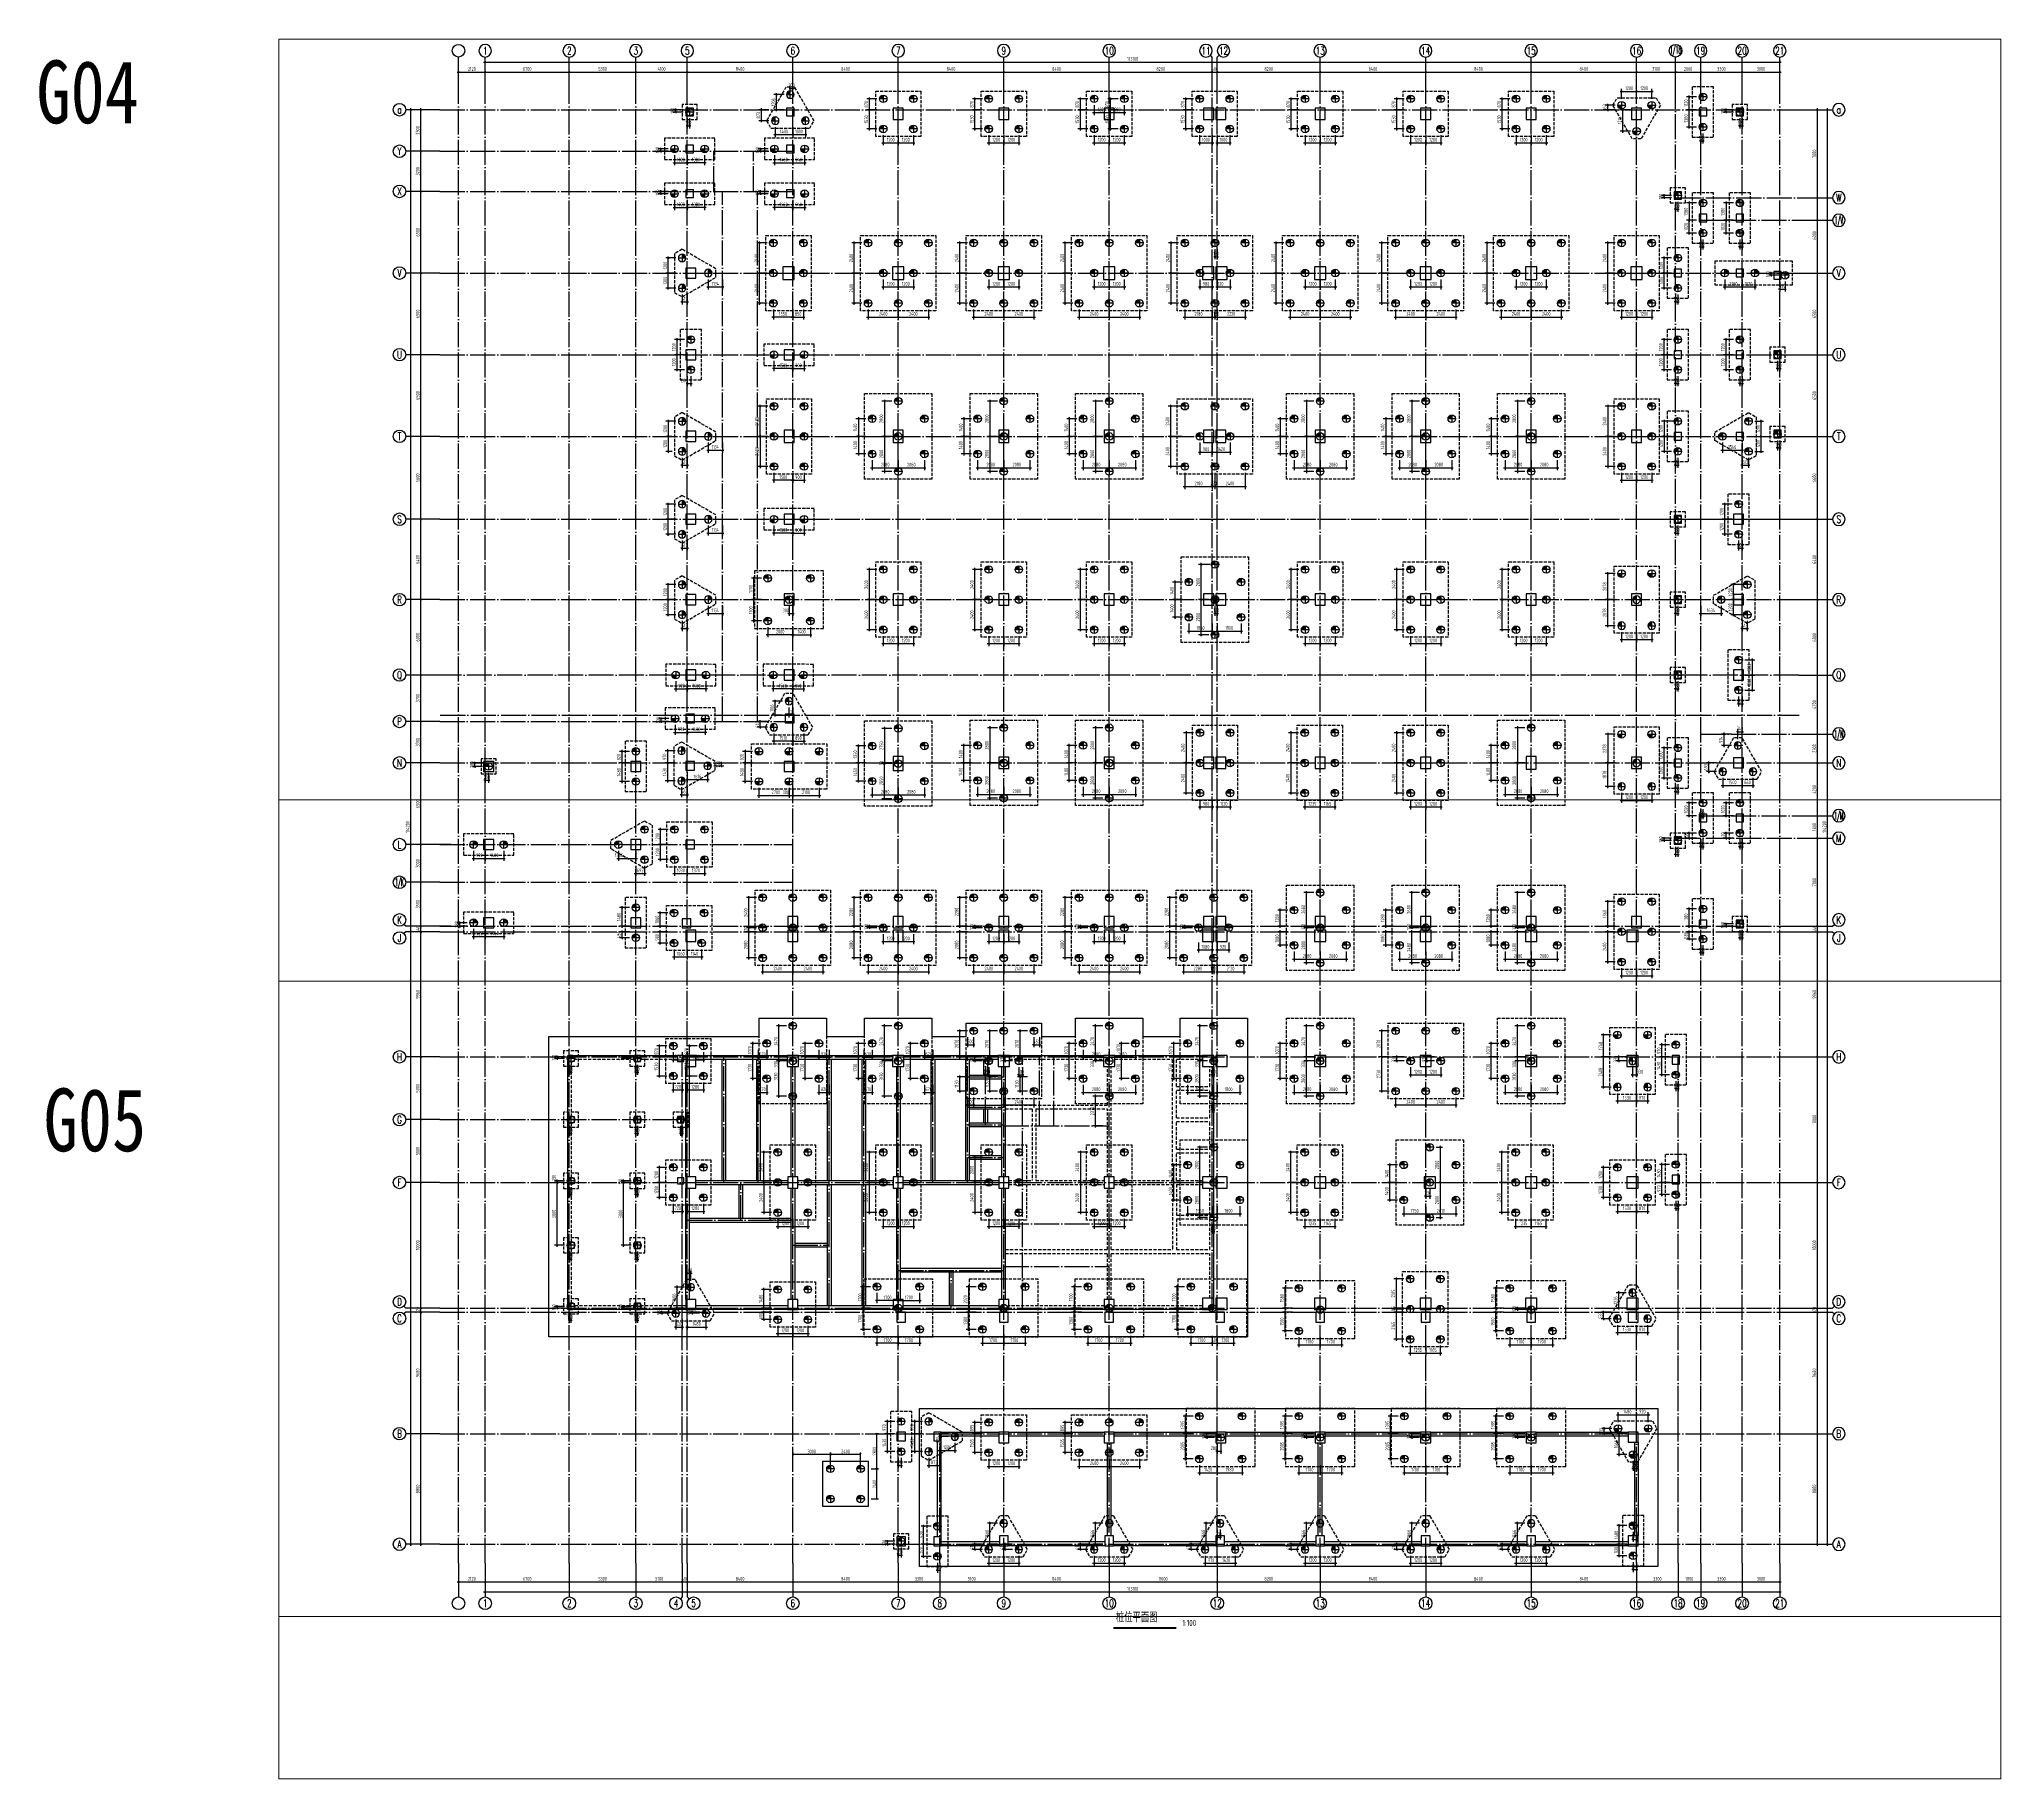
# Model space of a CAD drawing. Extents: x 2430613 to 2739493, y -1540945 to -971137.
# Drawn here: x 2430613 to 2586822, y -1109625 to -971137 of the extents above; entities that cross this region are included whole.
import ezdxf
from ezdxf.enums import TextEntityAlignment as Align

# ---------------------------------------------------------------- set-up
doc = ezdxf.new("R2010")
doc.units = 0
doc.header["$LTSCALE"] = 1000
doc.header["$MEASUREMENT"] = 0
doc.header["$PDMODE"] = 3
doc.header["$PDSIZE"] = 50
for name, pattern in [('CONTINOUS', [0]), ('DASH', [0.35, 0.25, -0.1]), ('DOTE', [2.42, 2, -0.2, 0.02, -0.2]), ('HIDDEN', [0.375, 0.25, -0.125])]:
    doc.linetypes.add(name, pattern=pattern)
doc.layers.get('0').update_dxf_attribs({"linetype": 'CONTINUOUS'})
doc.layers.get('DEFPOINTS').update_dxf_attribs({"linetype": 'CONTINUOUS'})
for name, color, linetype, lineweight in [('0S-图名', 2, 'CONTINUOUS', 20), ('0S-墙-不可见', 30, 'HIDDEN', 30), ('0S-墙-线', 30, 'CONTINUOUS', 30), ('0S-柱-线', 50, 'CONTINUOUS', 30), ('0S-轴线编号', 6, 'CONTINOUS', 18)]:
    doc.layers.add(name, color=color, linetype=linetype, lineweight=lineweight)
doc.layers.add('0S-草图', color=9, linetype='CONTINUOUS', lineweight=20, plot=False)
for name, color, linetype in [('600直径桩', 4, 'CONTINUOUS'), ('AXIS', 3, 'CONTINUOUS'), ('BASE_PILE_DIM', 3, 'CONTINUOUS'), ('DIM', 185, 'CONTINUOUS'), ('DOTE', 1, 'DOTE'), ('S1-SLAB-Finstructions', 255, 'CONTINUOUS'), ('承台', 2, 'CONTINUOUS')]:
    doc.layers.add(name, color=color, linetype=linetype)
doc.styles.add('TSSD_Axis', font='complex.shx', dxfattribs={"width": 0.7, "bigfont": 'hztxt.shx'})
doc.styles.add('TSSD_Dimension', font='Tssdeng.shx', dxfattribs={"width": 0.7, "bigfont": 'hztxt.shx'})
doc.styles.add('TSSD_NORM', font='tssdeng.shx', dxfattribs={"width": 0.7, "bigfont": 'hztxt.shx'})
doc.styles.add('黑体', font='simhei.ttf')
doc.dimstyles.new('TSSD_100_100', dxfattribs={"dimtxt": 300, "dimasz": 100, "dimexe": 200, "dimexo": 200, "dimgap": 100, "dimtad": 1, "dimdec": 0, "dimzin": 0, "dimdsep": 46, "dimtxsty": 'TSSD_Dimension', "dimblk": 'ARCHTICK', "dimcen": 0, "dimdle": 120, "dimclrt": 7, "dimazin": 0, "dimtfac": 1, "dimtdec": 0, "dimtix": 1, "dimtmove": 2, "dimatfit": 0, "dimldrblk": 'ARCHTICK', "dimfxl": 1, "dimtolj": 1, "dimtzin": 0, "dimarcsym": 0})
doc.dimstyles.new('TSSD_100_100$0', dxfattribs={"dimtxt": 300, "dimasz": 0.8, "dimexe": 100, "dimexo": 250, "dimgap": 50, "dimtad": 1, "dimrnd": 1, "dimdsep": 46, "dimtxsty": 'TSSD_Dimension', "dimblk1": 'DIMDOT', "dimblk2": 'DIMDOT', "dimsah": 1, "dimcen": 200, "dimdle": 100, "dimclrt": 7, "dimadec": 0, "dimazin": 0, "dimtfac": 1, "dimtix": 1, "dimtmove": 2, "dimatfit": 3, "dimldrblk": 'DIMDOT', "dimfxl": 1, "dimtolj": 1, "dimarcsym": 0})

# ---------------------------------------------------------------- blocks, each defined once
blk = doc.blocks.new('ts_axno')
at = {"color": 0, "linetype": 'ByBlock', "lineweight": -2}
blk.add_circle((0, 0), 0.5, dxfattribs=at)
at = {"color": 0, "linetype": 'ByBlock', "lineweight": -2, "style": 'TSSD_Axis', "width": 0.7}
blk.add_attdef('A', text='', height=0.6, dxfattribs=at).set_placement((0, 0), align=Align.MIDDLE_CENTER)
blk = doc.blocks.new('_ArchTick')
at = {"color": 0, "linetype": 'ByBlock', "const_width": 0.4}
blk.add_lwpolyline([(-0.7, -0.7), (0.7, 0.7)], dxfattribs=at)
blk = doc.blocks.new('*D1071')
at = {"layer": 'AXIS', "color": 0, "lineweight": -2, "transparency": 16777216}
for p, q in [((2466124, -1092552), (2466124, -1094152)), ((2472824, -1092552), (2472824, -1094152)), ((2466004, -1093952), (2472944, -1093952))]:
    blk.add_line(p, q, dxfattribs=at)
at = {"layer": 'DEFPOINTS', "color": 0, "transparency": 16777216}
for p in [(2466124, -1092452), (2472824, -1092452), (2472824, -1093952)]:
    blk.add_point(p, dxfattribs=at)
at = {"layer": 'AXIS', "color": 0, "lineweight": -2, "transparency": 16777216, "xscale": 100, "yscale": 100, "zscale": 100, "rotation": 180}
blk.add_blockref('_ArchTick', (2466124, -1093952), dxfattribs=at)
at = {"layer": 'AXIS', "color": 0, "lineweight": -2, "transparency": 16777216, "xscale": 100, "yscale": 100, "zscale": 100}
blk.add_blockref('_ArchTick', (2472824, -1093952), dxfattribs=at)
at = {"layer": 'AXIS', "color": 7, "transparency": 16777216, "insert": (2469474, -1093702), "char_height": 300, "attachment_point": 5, "style": 'TSSD_Dimension'}
blk.add_mtext('\\A1;6700', dxfattribs=at)
blk = doc.blocks.new('*D1072')
at = {"layer": 'AXIS', "color": 0, "lineweight": -2, "transparency": 16777216}
for p, q in [((2472824, -1092552), (2472824, -1094152)), ((2478124, -1092552), (2478124, -1094152)), ((2472704, -1093952), (2478244, -1093952))]:
    blk.add_line(p, q, dxfattribs=at)
at = {"layer": 'DEFPOINTS', "color": 0, "transparency": 16777216}
for p in [(2472824, -1092452), (2478124, -1092452), (2478124, -1093952)]:
    blk.add_point(p, dxfattribs=at)
at = {"layer": 'AXIS', "color": 0, "lineweight": -2, "transparency": 16777216, "xscale": 100, "yscale": 100, "zscale": 100, "rotation": 180}
blk.add_blockref('_ArchTick', (2472824, -1093952), dxfattribs=at)
at = {"layer": 'AXIS', "color": 0, "lineweight": -2, "transparency": 16777216, "xscale": 100, "yscale": 100, "zscale": 100}
blk.add_blockref('_ArchTick', (2478124, -1093952), dxfattribs=at)
at = {"layer": 'AXIS', "color": 7, "transparency": 16777216, "insert": (2475474, -1093702), "char_height": 300, "attachment_point": 5, "style": 'TSSD_Dimension'}
blk.add_mtext('\\A1;5300', dxfattribs=at)
blk = doc.blocks.new('*D1073')
at = {"layer": 'AXIS', "color": 0, "lineweight": -2, "transparency": 16777216}
for p, q in [((2478124, -1092552), (2478124, -1094152)), ((2481824, -1092552), (2481824, -1094152)), ((2478004, -1093952), (2481944, -1093952))]:
    blk.add_line(p, q, dxfattribs=at)
at = {"layer": 'DEFPOINTS', "color": 0, "transparency": 16777216}
for p in [(2478124, -1092452), (2481824, -1092452), (2481824, -1093952)]:
    blk.add_point(p, dxfattribs=at)
at = {"layer": 'AXIS', "color": 0, "lineweight": -2, "transparency": 16777216, "xscale": 100, "yscale": 100, "zscale": 100, "rotation": 180}
blk.add_blockref('_ArchTick', (2478124, -1093952), dxfattribs=at)
at = {"layer": 'AXIS', "color": 0, "lineweight": -2, "transparency": 16777216, "xscale": 100, "yscale": 100, "zscale": 100}
blk.add_blockref('_ArchTick', (2481824, -1093952), dxfattribs=at)
at = {"layer": 'AXIS', "color": 7, "transparency": 16777216, "insert": (2479974, -1093702), "char_height": 300, "attachment_point": 5, "style": 'TSSD_Dimension'}
blk.add_mtext('\\A1;3700', dxfattribs=at)
blk = doc.blocks.new('*D1074')
at = {"layer": 'AXIS', "color": 0, "lineweight": -2, "transparency": 16777216}
for p, q in [((2481824, -1092552), (2481824, -1094152)), ((2482224, -1092552), (2482224, -1094152)), ((2481824, -1093952), (2481724, -1093952)), ((2481824, -1093952), (2482224, -1093952)), ((2482224, -1093952), (2482324, -1093952))]:
    blk.add_line(p, q, dxfattribs=at)
at = {"layer": 'DEFPOINTS', "color": 0, "transparency": 16777216}
for p in [(2481824, -1092452), (2482224, -1092452), (2482224, -1093952)]:
    blk.add_point(p, dxfattribs=at)
at = {"layer": 'AXIS', "color": 0, "lineweight": -2, "transparency": 16777216, "xscale": 100, "yscale": 100, "zscale": 100}
blk.add_blockref('_ArchTick', (2481824, -1093952), dxfattribs=at)
at = {"layer": 'AXIS', "color": 0, "lineweight": -2, "transparency": 16777216, "xscale": 100, "yscale": 100, "zscale": 100, "rotation": 180}
blk.add_blockref('_ArchTick', (2482224, -1093952), dxfattribs=at)
at = {"layer": 'AXIS', "color": 7, "transparency": 16777216, "insert": (2482024, -1093702), "char_height": 300, "attachment_point": 5, "style": 'TSSD_Dimension'}
blk.add_mtext('\\A1;400', dxfattribs=at)
blk = doc.blocks.new('*D1075')
at = {"layer": 'AXIS', "color": 0, "lineweight": -2, "transparency": 16777216}
for p, q in [((2482224, -1092552), (2482224, -1094152)), ((2490624, -1092552), (2490624, -1094152)), ((2482104, -1093952), (2490744, -1093952))]:
    blk.add_line(p, q, dxfattribs=at)
at = {"layer": 'DEFPOINTS', "color": 0, "transparency": 16777216}
for p in [(2482224, -1092452), (2490624, -1092452), (2490624, -1093952)]:
    blk.add_point(p, dxfattribs=at)
at = {"layer": 'AXIS', "color": 0, "lineweight": -2, "transparency": 16777216, "xscale": 100, "yscale": 100, "zscale": 100, "rotation": 180}
blk.add_blockref('_ArchTick', (2482224, -1093952), dxfattribs=at)
at = {"layer": 'AXIS', "color": 0, "lineweight": -2, "transparency": 16777216, "xscale": 100, "yscale": 100, "zscale": 100}
blk.add_blockref('_ArchTick', (2490624, -1093952), dxfattribs=at)
at = {"layer": 'AXIS', "color": 7, "transparency": 16777216, "insert": (2486424, -1093702), "char_height": 300, "attachment_point": 5, "style": 'TSSD_Dimension'}
blk.add_mtext('\\A1;8400', dxfattribs=at)
blk = doc.blocks.new('*D1076')
at = {"layer": 'AXIS', "color": 0, "lineweight": -2, "transparency": 16777216}
for p, q in [((2490624, -1092552), (2490624, -1094152)), ((2499024, -1092552), (2499024, -1094152)), ((2490504, -1093952), (2499144, -1093952))]:
    blk.add_line(p, q, dxfattribs=at)
at = {"layer": 'DEFPOINTS', "color": 0, "transparency": 16777216}
for p in [(2490624, -1092452), (2499024, -1092452), (2499024, -1093952)]:
    blk.add_point(p, dxfattribs=at)
at = {"layer": 'AXIS', "color": 0, "lineweight": -2, "transparency": 16777216, "xscale": 100, "yscale": 100, "zscale": 100, "rotation": 180}
blk.add_blockref('_ArchTick', (2490624, -1093952), dxfattribs=at)
at = {"layer": 'AXIS', "color": 0, "lineweight": -2, "transparency": 16777216, "xscale": 100, "yscale": 100, "zscale": 100}
blk.add_blockref('_ArchTick', (2499024, -1093952), dxfattribs=at)
at = {"layer": 'AXIS', "color": 7, "transparency": 16777216, "insert": (2494824, -1093702), "char_height": 300, "attachment_point": 5, "style": 'TSSD_Dimension'}
blk.add_mtext('\\A1;8400', dxfattribs=at)
blk = doc.blocks.new('*D1077')
at = {"layer": 'AXIS', "color": 0, "lineweight": -2, "transparency": 16777216}
for p, q in [((2499024, -1092552), (2499024, -1094152)), ((2502324, -1092552), (2502324, -1094152)), ((2498904, -1093952), (2502444, -1093952))]:
    blk.add_line(p, q, dxfattribs=at)
at = {"layer": 'DEFPOINTS', "color": 0, "transparency": 16777216}
for p in [(2499024, -1092452), (2502324, -1092452), (2502324, -1093952)]:
    blk.add_point(p, dxfattribs=at)
at = {"layer": 'AXIS', "color": 0, "lineweight": -2, "transparency": 16777216, "xscale": 100, "yscale": 100, "zscale": 100, "rotation": 180}
blk.add_blockref('_ArchTick', (2499024, -1093952), dxfattribs=at)
at = {"layer": 'AXIS', "color": 0, "lineweight": -2, "transparency": 16777216, "xscale": 100, "yscale": 100, "zscale": 100}
blk.add_blockref('_ArchTick', (2502324, -1093952), dxfattribs=at)
at = {"layer": 'AXIS', "color": 7, "transparency": 16777216, "insert": (2500674, -1093702), "char_height": 300, "attachment_point": 5, "style": 'TSSD_Dimension'}
blk.add_mtext('\\A1;3300', dxfattribs=at)
blk = doc.blocks.new('*D1101')
at = {"layer": 'AXIS', "color": 0, "lineweight": -2, "transparency": 16777216}
for p, q in [((2557824, -1092552), (2557824, -1094152)), ((2561124, -1092552), (2561124, -1094152)), ((2557704, -1093952), (2561244, -1093952))]:
    blk.add_line(p, q, dxfattribs=at)
at = {"layer": 'DEFPOINTS', "color": 0, "transparency": 16777216}
for p in [(2557824, -1092452), (2561124, -1092452), (2561124, -1093952)]:
    blk.add_point(p, dxfattribs=at)
at = {"layer": 'AXIS', "color": 0, "lineweight": -2, "transparency": 16777216, "xscale": 100, "yscale": 100, "zscale": 100, "rotation": 180}
blk.add_blockref('_ArchTick', (2557824, -1093952), dxfattribs=at)
at = {"layer": 'AXIS', "color": 0, "lineweight": -2, "transparency": 16777216, "xscale": 100, "yscale": 100, "zscale": 100}
blk.add_blockref('_ArchTick', (2561124, -1093952), dxfattribs=at)
at = {"layer": 'AXIS', "color": 7, "transparency": 16777216, "insert": (2559474, -1093702), "char_height": 300, "attachment_point": 5, "style": 'TSSD_Dimension'}
blk.add_mtext('\\A1;3300', dxfattribs=at)
blk = doc.blocks.new('*D1102')
at = {"layer": 'AXIS', "color": 0, "lineweight": -2, "transparency": 16777216}
for p, q in [((2561124, -1092552), (2561124, -1094152)), ((2562924, -1092552), (2562924, -1094152)), ((2561004, -1093952), (2563044, -1093952))]:
    blk.add_line(p, q, dxfattribs=at)
at = {"layer": 'DEFPOINTS', "color": 0, "transparency": 16777216}
for p in [(2561124, -1092452), (2562924, -1092452), (2562924, -1093952)]:
    blk.add_point(p, dxfattribs=at)
at = {"layer": 'AXIS', "color": 0, "lineweight": -2, "transparency": 16777216, "xscale": 100, "yscale": 100, "zscale": 100, "rotation": 180}
blk.add_blockref('_ArchTick', (2561124, -1093952), dxfattribs=at)
at = {"layer": 'AXIS', "color": 0, "lineweight": -2, "transparency": 16777216, "xscale": 100, "yscale": 100, "zscale": 100}
blk.add_blockref('_ArchTick', (2562924, -1093952), dxfattribs=at)
at = {"layer": 'AXIS', "color": 7, "transparency": 16777216, "insert": (2562024, -1093702), "char_height": 300, "attachment_point": 5, "style": 'TSSD_Dimension'}
blk.add_mtext('\\A1;1800', dxfattribs=at)
blk = doc.blocks.new('*D1103')
at = {"layer": 'AXIS', "color": 0, "lineweight": -2, "transparency": 16777216}
for p, q in [((2562924, -1092552), (2562924, -1094152)), ((2566224, -1092552), (2566224, -1094152)), ((2562804, -1093952), (2566344, -1093952))]:
    blk.add_line(p, q, dxfattribs=at)
at = {"layer": 'DEFPOINTS', "color": 0, "transparency": 16777216}
for p in [(2562924, -1092452), (2566224, -1092452), (2566224, -1093952)]:
    blk.add_point(p, dxfattribs=at)
at = {"layer": 'AXIS', "color": 0, "lineweight": -2, "transparency": 16777216, "xscale": 100, "yscale": 100, "zscale": 100, "rotation": 180}
blk.add_blockref('_ArchTick', (2562924, -1093952), dxfattribs=at)
at = {"layer": 'AXIS', "color": 0, "lineweight": -2, "transparency": 16777216, "xscale": 100, "yscale": 100, "zscale": 100}
blk.add_blockref('_ArchTick', (2566224, -1093952), dxfattribs=at)
at = {"layer": 'AXIS', "color": 7, "transparency": 16777216, "insert": (2564574, -1093702), "char_height": 300, "attachment_point": 5, "style": 'TSSD_Dimension'}
blk.add_mtext('\\A1;3300', dxfattribs=at)
blk = doc.blocks.new('*D1104')
at = {"layer": 'AXIS', "color": 0, "lineweight": -2, "transparency": 16777216}
for p, q in [((2566224, -1092552), (2566224, -1094152)), ((2569224, -1092552), (2569224, -1094152)), ((2566104, -1093952), (2569344, -1093952))]:
    blk.add_line(p, q, dxfattribs=at)
at = {"layer": 'DEFPOINTS', "color": 0, "transparency": 16777216}
for p in [(2566224, -1092452), (2569224, -1092452), (2569224, -1093952)]:
    blk.add_point(p, dxfattribs=at)
at = {"layer": 'AXIS', "color": 0, "lineweight": -2, "transparency": 16777216, "xscale": 100, "yscale": 100, "zscale": 100, "rotation": 180}
blk.add_blockref('_ArchTick', (2566224, -1093952), dxfattribs=at)
at = {"layer": 'AXIS', "color": 0, "lineweight": -2, "transparency": 16777216, "xscale": 100, "yscale": 100, "zscale": 100}
blk.add_blockref('_ArchTick', (2569224, -1093952), dxfattribs=at)
at = {"layer": 'AXIS', "color": 7, "transparency": 16777216, "insert": (2567724, -1093702), "char_height": 300, "attachment_point": 5, "style": 'TSSD_Dimension'}
blk.add_mtext('\\A1;3000', dxfattribs=at)
blk = doc.blocks.new('*D1105')
at = {"layer": 'AXIS', "color": 0, "lineweight": -2, "transparency": 16777216}
for p, q in [((2466124, -1092552), (2466124, -1094952)), ((2569224, -1092552), (2569224, -1094952)), ((2466004, -1094752), (2569344, -1094752))]:
    blk.add_line(p, q, dxfattribs=at)
at = {"layer": 'DEFPOINTS', "color": 0, "transparency": 16777216}
for p in [(2466124, -1092452), (2569224, -1092452), (2569224, -1094752)]:
    blk.add_point(p, dxfattribs=at)
at = {"layer": 'AXIS', "color": 0, "lineweight": -2, "transparency": 16777216, "xscale": 100, "yscale": 100, "zscale": 100, "rotation": 180}
blk.add_blockref('_ArchTick', (2466124, -1094752), dxfattribs=at)
at = {"layer": 'AXIS', "color": 0, "lineweight": -2, "transparency": 16777216, "xscale": 100, "yscale": 100, "zscale": 100}
blk.add_blockref('_ArchTick', (2569224, -1094752), dxfattribs=at)
at = {"layer": 'AXIS', "color": 7, "transparency": 16777216, "insert": (2517674, -1094502), "char_height": 300, "attachment_point": 5, "style": 'TSSD_Dimension'}
blk.add_mtext('\\A1;103100', dxfattribs=at)
blk = doc.blocks.new('*D1106')
at = {"layer": 'AXIS', "color": 0, "lineweight": -2, "transparency": 16777216}
for p, q in [((2464004, -1092552), (2464004, -1094152)), ((2466124, -1092552), (2466124, -1094152)), ((2463884, -1093952), (2466244, -1093952))]:
    blk.add_line(p, q, dxfattribs=at)
at = {"layer": 'DEFPOINTS', "color": 0, "transparency": 16777216}
for p in [(2464004, -1092452), (2466124, -1092452), (2466124, -1093952)]:
    blk.add_point(p, dxfattribs=at)
at = {"layer": 'AXIS', "color": 0, "lineweight": -2, "transparency": 16777216, "xscale": 100, "yscale": 100, "zscale": 100, "rotation": 180}
blk.add_blockref('_ArchTick', (2464004, -1093952), dxfattribs=at)
at = {"layer": 'AXIS', "color": 0, "lineweight": -2, "transparency": 16777216, "xscale": 100, "yscale": 100, "zscale": 100}
blk.add_blockref('_ArchTick', (2466124, -1093952), dxfattribs=at)
at = {"layer": 'AXIS', "color": 7, "transparency": 16777216, "insert": (2465064, -1093702), "char_height": 300, "attachment_point": 5, "style": 'TSSD_Dimension'}
blk.add_mtext('\\A1;2120', dxfattribs=at)
blk = doc.blocks.new('*D1107')
at = {"layer": 'AXIS', "color": 0, "lineweight": -2, "transparency": 16777216}
for p, q in [((2462404, -1082152), (2460804, -1082152)), ((2461004, -1091072), (2461004, -1082032)), ((2462404, -1090952), (2460804, -1090952))]:
    blk.add_line(p, q, dxfattribs=at)
at = {"layer": 'DEFPOINTS', "color": 0, "transparency": 16777216}
for p in [(2461004, -1082152), (2462504, -1082152), (2462504, -1090952)]:
    blk.add_point(p, dxfattribs=at)
at = {"layer": 'AXIS', "color": 0, "lineweight": -2, "transparency": 16777216, "xscale": 100, "yscale": 100, "zscale": 100}
for p, rotation in [((2461004, -1082152), 90), ((2461004, -1090952), 270)]:
    blk.add_blockref('_ArchTick', p, dxfattribs=dict(at, rotation=rotation))
at = {"layer": 'AXIS', "color": 7, "transparency": 16777216, "insert": (2460754, -1086552), "char_height": 300, "attachment_point": 5, "rotation": 90, "style": 'TSSD_Dimension'}
blk.add_mtext('\\A1;8800', dxfattribs=at)
blk = doc.blocks.new('*D1108')
at = {"layer": 'AXIS', "color": 0, "lineweight": -2, "transparency": 16777216}
for p, q in [((2462404, -1072472), (2460804, -1072472)), ((2461004, -1082272), (2461004, -1072352)), ((2462404, -1082152), (2460804, -1082152))]:
    blk.add_line(p, q, dxfattribs=at)
at = {"layer": 'DEFPOINTS', "color": 0, "transparency": 16777216}
for p in [(2461004, -1072472), (2462504, -1072472), (2462504, -1082152)]:
    blk.add_point(p, dxfattribs=at)
at = {"layer": 'AXIS', "color": 0, "lineweight": -2, "transparency": 16777216, "xscale": 100, "yscale": 100, "zscale": 100}
for p, rotation in [((2461004, -1072472), 90), ((2461004, -1082152), 270)]:
    blk.add_blockref('_ArchTick', p, dxfattribs=dict(at, rotation=rotation))
at = {"layer": 'AXIS', "color": 7, "transparency": 16777216, "insert": (2460754, -1077312), "char_height": 300, "attachment_point": 5, "rotation": 90, "style": 'TSSD_Dimension'}
blk.add_mtext('\\A1;9680', dxfattribs=at)
blk = doc.blocks.new('*D1109')
at = {"layer": 'AXIS', "color": 0, "lineweight": -2, "transparency": 16777216}
for p, q in [((2462404, -1072152), (2460804, -1072152)), ((2462404, -1072472), (2460804, -1072472)), ((2461004, -1072152), (2461004, -1072052)), ((2461004, -1072472), (2461004, -1072152)), ((2461004, -1072472), (2461004, -1072572))]:
    blk.add_line(p, q, dxfattribs=at)
at = {"layer": 'DEFPOINTS', "color": 0, "transparency": 16777216}
for p in [(2461004, -1072152), (2462504, -1072152), (2462504, -1072472)]:
    blk.add_point(p, dxfattribs=at)
at = {"layer": 'AXIS', "color": 0, "lineweight": -2, "transparency": 16777216, "xscale": 100, "yscale": 100, "zscale": 100}
for p, rotation in [((2461004, -1072152), 270), ((2461004, -1072472), 90)]:
    blk.add_blockref('_ArchTick', p, dxfattribs=dict(at, rotation=rotation))
at = {"layer": 'AXIS', "color": 7, "transparency": 16777216, "insert": (2460754, -1072312), "char_height": 300, "attachment_point": 5, "rotation": 90, "style": 'TSSD_Dimension'}
blk.add_mtext('\\A1;320', dxfattribs=at)
blk = doc.blocks.new('*D1110')
at = {"layer": 'AXIS', "color": 0, "lineweight": -2, "transparency": 16777216}
for p, q in [((2462404, -1062152), (2460804, -1062152)), ((2461004, -1072272), (2461004, -1062032)), ((2462404, -1072152), (2460804, -1072152))]:
    blk.add_line(p, q, dxfattribs=at)
at = {"layer": 'DEFPOINTS', "color": 0, "transparency": 16777216}
for p in [(2461004, -1062152), (2462504, -1062152), (2462504, -1072152)]:
    blk.add_point(p, dxfattribs=at)
at = {"layer": 'AXIS', "color": 0, "lineweight": -2, "transparency": 16777216, "xscale": 100, "yscale": 100, "zscale": 100}
for p, rotation in [((2461004, -1062152), 90), ((2461004, -1072152), 270)]:
    blk.add_blockref('_ArchTick', p, dxfattribs=dict(at, rotation=rotation))
at = {"layer": 'AXIS', "color": 7, "transparency": 16777216, "insert": (2460754, -1067152), "char_height": 300, "attachment_point": 5, "rotation": 90, "style": 'TSSD_Dimension'}
blk.add_mtext('\\A1;10000', dxfattribs=at)
blk = doc.blocks.new('*D1111')
at = {"layer": 'AXIS', "color": 0, "lineweight": -2, "transparency": 16777216}
for p, q in [((2462404, -1057152), (2460804, -1057152)), ((2461004, -1062272), (2461004, -1057032)), ((2462404, -1062152), (2460804, -1062152))]:
    blk.add_line(p, q, dxfattribs=at)
at = {"layer": 'DEFPOINTS', "color": 0, "transparency": 16777216}
for p in [(2461004, -1057152), (2462504, -1057152), (2462504, -1062152)]:
    blk.add_point(p, dxfattribs=at)
at = {"layer": 'AXIS', "color": 0, "lineweight": -2, "transparency": 16777216, "xscale": 100, "yscale": 100, "zscale": 100}
for p, rotation in [((2461004, -1057152), 90), ((2461004, -1062152), 270)]:
    blk.add_blockref('_ArchTick', p, dxfattribs=dict(at, rotation=rotation))
at = {"layer": 'AXIS', "color": 7, "transparency": 16777216, "insert": (2460754, -1059652), "char_height": 300, "attachment_point": 5, "rotation": 90, "style": 'TSSD_Dimension'}
blk.add_mtext('\\A1;5000', dxfattribs=at)
blk = doc.blocks.new('*D1112')
at = {"layer": 'AXIS', "color": 0, "lineweight": -2, "transparency": 16777216}
for p, q in [((2462404, -1052152), (2460804, -1052152)), ((2461004, -1057272), (2461004, -1052032)), ((2462404, -1057152), (2460804, -1057152))]:
    blk.add_line(p, q, dxfattribs=at)
at = {"layer": 'DEFPOINTS', "color": 0, "transparency": 16777216}
for p in [(2461004, -1052152), (2462504, -1052152), (2462504, -1057152)]:
    blk.add_point(p, dxfattribs=at)
at = {"layer": 'AXIS', "color": 0, "lineweight": -2, "transparency": 16777216, "xscale": 100, "yscale": 100, "zscale": 100}
for p, rotation in [((2461004, -1052152), 90), ((2461004, -1057152), 270)]:
    blk.add_blockref('_ArchTick', p, dxfattribs=dict(at, rotation=rotation))
at = {"layer": 'AXIS', "color": 7, "transparency": 16777216, "insert": (2460754, -1054652), "char_height": 300, "attachment_point": 5, "rotation": 90, "style": 'TSSD_Dimension'}
blk.add_mtext('\\A1;5000', dxfattribs=at)
blk = doc.blocks.new('*D1113')
at = {"layer": 'AXIS', "color": 0, "lineweight": -2, "transparency": 16777216}
for p, q in [((2462404, -1042192), (2460804, -1042192)), ((2461004, -1052272), (2461004, -1042072)), ((2462404, -1052152), (2460804, -1052152))]:
    blk.add_line(p, q, dxfattribs=at)
at = {"layer": 'DEFPOINTS', "color": 0, "transparency": 16777216}
for p in [(2461004, -1042192), (2462504, -1042192), (2462504, -1052152)]:
    blk.add_point(p, dxfattribs=at)
at = {"layer": 'AXIS', "color": 0, "lineweight": -2, "transparency": 16777216, "xscale": 100, "yscale": 100, "zscale": 100}
for p, rotation in [((2461004, -1042192), 90), ((2461004, -1052152), 270)]:
    blk.add_blockref('_ArchTick', p, dxfattribs=dict(at, rotation=rotation))
at = {"layer": 'AXIS', "color": 7, "transparency": 16777216, "insert": (2460754, -1047172), "char_height": 300, "attachment_point": 5, "rotation": 90, "style": 'TSSD_Dimension'}
blk.add_mtext('\\A1;9960', dxfattribs=at)
blk = doc.blocks.new('*D1114')
at = {"layer": 'AXIS', "color": 0, "lineweight": -2, "transparency": 16777216}
for p, q in [((2462404, -1041752), (2460804, -1041752)), ((2461004, -1041752), (2461004, -1041652)), ((2461004, -1042192), (2461004, -1041752)), ((2462404, -1042192), (2460804, -1042192)), ((2461004, -1042192), (2461004, -1042292))]:
    blk.add_line(p, q, dxfattribs=at)
at = {"layer": 'DEFPOINTS', "color": 0, "transparency": 16777216}
for p in [(2461004, -1041752), (2462504, -1041752), (2462504, -1042192)]:
    blk.add_point(p, dxfattribs=at)
at = {"layer": 'AXIS', "color": 0, "lineweight": -2, "transparency": 16777216, "xscale": 100, "yscale": 100, "zscale": 100}
for p, rotation in [((2461004, -1041752), 270), ((2461004, -1042192), 90)]:
    blk.add_blockref('_ArchTick', p, dxfattribs=dict(at, rotation=rotation))
at = {"layer": 'AXIS', "color": 7, "transparency": 16777216, "insert": (2460754, -1041972), "char_height": 300, "attachment_point": 5, "rotation": 90, "style": 'TSSD_Dimension'}
blk.add_mtext('\\A1;440', dxfattribs=at)
blk = doc.blocks.new('*D1115')
at = {"layer": 'AXIS', "color": 0, "lineweight": -2, "transparency": 16777216}
for p, q in [((2462404, -1038252), (2460804, -1038252)), ((2461004, -1041872), (2461004, -1038132)), ((2462404, -1041752), (2460804, -1041752))]:
    blk.add_line(p, q, dxfattribs=at)
at = {"layer": 'DEFPOINTS', "color": 0, "transparency": 16777216}
for p in [(2461004, -1038252), (2462504, -1038252), (2462504, -1041752)]:
    blk.add_point(p, dxfattribs=at)
at = {"layer": 'AXIS', "color": 0, "lineweight": -2, "transparency": 16777216, "xscale": 100, "yscale": 100, "zscale": 100}
for p, rotation in [((2461004, -1038252), 90), ((2461004, -1041752), 270)]:
    blk.add_blockref('_ArchTick', p, dxfattribs=dict(at, rotation=rotation))
at = {"layer": 'AXIS', "color": 7, "transparency": 16777216, "insert": (2460754, -1040002), "char_height": 300, "attachment_point": 5, "rotation": 90, "style": 'TSSD_Dimension'}
blk.add_mtext('\\A1;3500', dxfattribs=at)
blk = doc.blocks.new('*D1116')
at = {"layer": 'AXIS', "color": 0, "lineweight": -2, "transparency": 16777216}
for p, q in [((2462404, -1035252), (2460804, -1035252)), ((2461004, -1038372), (2461004, -1035132)), ((2462404, -1038252), (2460804, -1038252))]:
    blk.add_line(p, q, dxfattribs=at)
at = {"layer": 'DEFPOINTS', "color": 0, "transparency": 16777216}
for p in [(2461004, -1035252), (2462504, -1035252), (2462504, -1038252)]:
    blk.add_point(p, dxfattribs=at)
at = {"layer": 'AXIS', "color": 0, "lineweight": -2, "transparency": 16777216, "xscale": 100, "yscale": 100, "zscale": 100}
for p, rotation in [((2461004, -1035252), 90), ((2461004, -1038252), 270)]:
    blk.add_blockref('_ArchTick', p, dxfattribs=dict(at, rotation=rotation))
at = {"layer": 'AXIS', "color": 7, "transparency": 16777216, "insert": (2460754, -1036752), "char_height": 300, "attachment_point": 5, "rotation": 90, "style": 'TSSD_Dimension'}
blk.add_mtext('\\A1;3000', dxfattribs=at)
blk = doc.blocks.new('*D1117')
at = {"layer": 'AXIS', "color": 0, "lineweight": -2, "transparency": 16777216}
for p, q in [((2462404, -1028752), (2460804, -1028752)), ((2461004, -1035372), (2461004, -1028632)), ((2462404, -1035252), (2460804, -1035252))]:
    blk.add_line(p, q, dxfattribs=at)
at = {"layer": 'DEFPOINTS', "color": 0, "transparency": 16777216}
for p in [(2461004, -1028752), (2462504, -1028752), (2462504, -1035252)]:
    blk.add_point(p, dxfattribs=at)
at = {"layer": 'AXIS', "color": 0, "lineweight": -2, "transparency": 16777216, "xscale": 100, "yscale": 100, "zscale": 100}
for p, rotation in [((2461004, -1028752), 90), ((2461004, -1035252), 270)]:
    blk.add_blockref('_ArchTick', p, dxfattribs=dict(at, rotation=rotation))
at = {"layer": 'AXIS', "color": 7, "transparency": 16777216, "insert": (2460754, -1032002), "char_height": 300, "attachment_point": 5, "rotation": 90, "style": 'TSSD_Dimension'}
blk.add_mtext('\\A1;6500', dxfattribs=at)
blk = doc.blocks.new('*D1118')
at = {"layer": 'AXIS', "color": 0, "lineweight": -2, "transparency": 16777216}
for p, q in [((2462404, -1021752), (2460804, -1021752)), ((2461004, -1025572), (2461004, -1021632)), ((2462404, -1025452), (2460804, -1025452))]:
    blk.add_line(p, q, dxfattribs=at)
at = {"layer": 'DEFPOINTS', "color": 0, "transparency": 16777216}
for p in [(2461004, -1021752), (2462504, -1021752), (2462504, -1025452)]:
    blk.add_point(p, dxfattribs=at)
at = {"layer": 'AXIS', "color": 0, "lineweight": -2, "transparency": 16777216, "xscale": 100, "yscale": 100, "zscale": 100}
for p, rotation in [((2461004, -1021752), 90), ((2461004, -1025452), 270)]:
    blk.add_blockref('_ArchTick', p, dxfattribs=dict(at, rotation=rotation))
at = {"layer": 'AXIS', "color": 7, "transparency": 16777216, "insert": (2460754, -1023602), "char_height": 300, "attachment_point": 5, "rotation": 90, "style": 'TSSD_Dimension'}
blk.add_mtext('\\A1;3700', dxfattribs=at)
blk = doc.blocks.new('*D1119')
at = {"layer": 'AXIS', "color": 0, "lineweight": -2, "transparency": 16777216}
for p, q in [((2462404, -1015752), (2460804, -1015752)), ((2461004, -1021872), (2461004, -1015632)), ((2462404, -1021752), (2460804, -1021752))]:
    blk.add_line(p, q, dxfattribs=at)
at = {"layer": 'DEFPOINTS', "color": 0, "transparency": 16777216}
for p in [(2461004, -1015752), (2462504, -1015752), (2462504, -1021752)]:
    blk.add_point(p, dxfattribs=at)
at = {"layer": 'AXIS', "color": 0, "lineweight": -2, "transparency": 16777216, "xscale": 100, "yscale": 100, "zscale": 100}
for p, rotation in [((2461004, -1015752), 90), ((2461004, -1021752), 270)]:
    blk.add_blockref('_ArchTick', p, dxfattribs=dict(at, rotation=rotation))
at = {"layer": 'AXIS', "color": 7, "transparency": 16777216, "insert": (2460754, -1018752), "char_height": 300, "attachment_point": 5, "rotation": 90, "style": 'TSSD_Dimension'}
blk.add_mtext('\\A1;6000', dxfattribs=at)
blk = doc.blocks.new('*D1120')
at = {"layer": 'AXIS', "color": 0, "lineweight": -2, "transparency": 16777216}
for p, q in [((2462404, -1009352), (2460804, -1009352)), ((2461004, -1015872), (2461004, -1009232)), ((2462404, -1015752), (2460804, -1015752))]:
    blk.add_line(p, q, dxfattribs=at)
at = {"layer": 'DEFPOINTS', "color": 0, "transparency": 16777216}
for p in [(2461004, -1009352), (2462504, -1009352), (2462504, -1015752)]:
    blk.add_point(p, dxfattribs=at)
at = {"layer": 'AXIS', "color": 0, "lineweight": -2, "transparency": 16777216, "xscale": 100, "yscale": 100, "zscale": 100}
for p, rotation in [((2461004, -1009352), 90), ((2461004, -1015752), 270)]:
    blk.add_blockref('_ArchTick', p, dxfattribs=dict(at, rotation=rotation))
at = {"layer": 'AXIS', "color": 7, "transparency": 16777216, "insert": (2460754, -1012552), "char_height": 300, "attachment_point": 5, "rotation": 90, "style": 'TSSD_Dimension'}
blk.add_mtext('\\A1;6400', dxfattribs=at)
blk = doc.blocks.new('*D1121')
at = {"layer": 'AXIS', "color": 0, "lineweight": -2, "transparency": 16777216}
for p, q in [((2462404, -1002752), (2460804, -1002752)), ((2461004, -1009472), (2461004, -1002632)), ((2462404, -1009352), (2460804, -1009352))]:
    blk.add_line(p, q, dxfattribs=at)
at = {"layer": 'DEFPOINTS', "color": 0, "transparency": 16777216}
for p in [(2461004, -1002752), (2462504, -1002752), (2462504, -1009352)]:
    blk.add_point(p, dxfattribs=at)
at = {"layer": 'AXIS', "color": 0, "lineweight": -2, "transparency": 16777216, "xscale": 100, "yscale": 100, "zscale": 100}
for p, rotation in [((2461004, -1002752), 90), ((2461004, -1009352), 270)]:
    blk.add_blockref('_ArchTick', p, dxfattribs=dict(at, rotation=rotation))
at = {"layer": 'AXIS', "color": 7, "transparency": 16777216, "insert": (2460754, -1006052), "char_height": 300, "attachment_point": 5, "rotation": 90, "style": 'TSSD_Dimension'}
blk.add_mtext('\\A1;6600', dxfattribs=at)
blk = doc.blocks.new('*D1078')
at = {"layer": 'AXIS', "color": 0, "lineweight": -2, "transparency": 16777216}
for p, q in [((2462404, -996252), (2460804, -996252)), ((2461004, -1002872), (2461004, -996132)), ((2462404, -1002752), (2460804, -1002752))]:
    blk.add_line(p, q, dxfattribs=at)
at = {"layer": 'DEFPOINTS', "color": 0, "transparency": 16777216}
for p in [(2461004, -996252), (2462504, -996252), (2462504, -1002752)]:
    blk.add_point(p, dxfattribs=at)
at = {"layer": 'AXIS', "color": 0, "lineweight": -2, "transparency": 16777216, "xscale": 100, "yscale": 100, "zscale": 100}
for p, rotation in [((2461004, -996252), 90), ((2461004, -1002752), 270)]:
    blk.add_blockref('_ArchTick', p, dxfattribs=dict(at, rotation=rotation))
at = {"layer": 'AXIS', "color": 7, "transparency": 16777216, "insert": (2460754, -999502), "char_height": 300, "attachment_point": 5, "rotation": 90, "style": 'TSSD_Dimension'}
blk.add_mtext('\\A1;6500', dxfattribs=at)
blk = doc.blocks.new('*D1079')
at = {"layer": 'AXIS', "color": 0, "lineweight": -2, "transparency": 16777216}
for p, q in [((2462404, -989752), (2460804, -989752)), ((2461004, -996372), (2461004, -989632)), ((2462404, -996252), (2460804, -996252))]:
    blk.add_line(p, q, dxfattribs=at)
at = {"layer": 'DEFPOINTS', "color": 0, "transparency": 16777216}
for p in [(2461004, -989752), (2462504, -989752), (2462504, -996252)]:
    blk.add_point(p, dxfattribs=at)
at = {"layer": 'AXIS', "color": 0, "lineweight": -2, "transparency": 16777216, "xscale": 100, "yscale": 100, "zscale": 100}
for p, rotation in [((2461004, -989752), 90), ((2461004, -996252), 270)]:
    blk.add_blockref('_ArchTick', p, dxfattribs=dict(at, rotation=rotation))
at = {"layer": 'AXIS', "color": 7, "transparency": 16777216, "insert": (2460754, -993002), "char_height": 300, "attachment_point": 5, "rotation": 90, "style": 'TSSD_Dimension'}
blk.add_mtext('\\A1;6500', dxfattribs=at)
blk = doc.blocks.new('*D1080')
at = {"layer": 'AXIS', "color": 0, "lineweight": -2, "transparency": 16777216}
for p, q in [((2462404, -983252), (2460804, -983252)), ((2461004, -989872), (2461004, -983132)), ((2462404, -989752), (2460804, -989752))]:
    blk.add_line(p, q, dxfattribs=at)
at = {"layer": 'DEFPOINTS', "color": 0, "transparency": 16777216}
for p in [(2461004, -983252), (2462504, -983252), (2462504, -989752)]:
    blk.add_point(p, dxfattribs=at)
at = {"layer": 'AXIS', "color": 0, "lineweight": -2, "transparency": 16777216, "xscale": 100, "yscale": 100, "zscale": 100}
for p, rotation in [((2461004, -983252), 90), ((2461004, -989752), 270)]:
    blk.add_blockref('_ArchTick', p, dxfattribs=dict(at, rotation=rotation))
at = {"layer": 'AXIS', "color": 7, "transparency": 16777216, "insert": (2460754, -986502), "char_height": 300, "attachment_point": 5, "rotation": 90, "style": 'TSSD_Dimension'}
blk.add_mtext('\\A1;6500', dxfattribs=at)
blk = doc.blocks.new('*D1081')
at = {"layer": 'AXIS', "color": 0, "lineweight": -2, "transparency": 16777216}
for p, q in [((2462404, -980052), (2460804, -980052)), ((2461004, -983372), (2461004, -979932)), ((2462404, -983252), (2460804, -983252))]:
    blk.add_line(p, q, dxfattribs=at)
at = {"layer": 'DEFPOINTS', "color": 0, "transparency": 16777216}
for p in [(2461004, -980052), (2462504, -980052), (2462504, -983252)]:
    blk.add_point(p, dxfattribs=at)
at = {"layer": 'AXIS', "color": 0, "lineweight": -2, "transparency": 16777216, "xscale": 100, "yscale": 100, "zscale": 100}
for p, rotation in [((2461004, -980052), 90), ((2461004, -983252), 270)]:
    blk.add_blockref('_ArchTick', p, dxfattribs=dict(at, rotation=rotation))
at = {"layer": 'AXIS', "color": 7, "transparency": 16777216, "insert": (2460754, -981652), "char_height": 300, "attachment_point": 5, "rotation": 90, "style": 'TSSD_Dimension'}
blk.add_mtext('\\A1;3200', dxfattribs=at)
blk = doc.blocks.new('*D1082')
at = {"layer": 'AXIS', "color": 0, "lineweight": -2, "transparency": 16777216}
for p, q in [((2462404, -976752), (2460804, -976752)), ((2461004, -980172), (2461004, -976632)), ((2462404, -980052), (2460804, -980052))]:
    blk.add_line(p, q, dxfattribs=at)
at = {"layer": 'DEFPOINTS', "color": 0, "transparency": 16777216}
for p in [(2461004, -976752), (2462504, -976752), (2462504, -980052)]:
    blk.add_point(p, dxfattribs=at)
at = {"layer": 'AXIS', "color": 0, "lineweight": -2, "transparency": 16777216, "xscale": 100, "yscale": 100, "zscale": 100}
for p, rotation in [((2461004, -976752), 90), ((2461004, -980052), 270)]:
    blk.add_blockref('_ArchTick', p, dxfattribs=dict(at, rotation=rotation))
at = {"layer": 'AXIS', "color": 7, "transparency": 16777216, "insert": (2460754, -978402), "char_height": 300, "attachment_point": 5, "rotation": 90, "style": 'TSSD_Dimension'}
blk.add_mtext('\\A1;3300', dxfattribs=at)
blk = doc.blocks.new('*D1083')
at = {"layer": 'AXIS', "color": 0, "lineweight": -2, "transparency": 16777216}
for p, q in [((2462404, -976752), (2460004, -976752)), ((2460204, -1091072), (2460204, -976632)), ((2462404, -1090952), (2460004, -1090952))]:
    blk.add_line(p, q, dxfattribs=at)
at = {"layer": 'DEFPOINTS', "color": 0, "transparency": 16777216}
for p in [(2460204, -976752), (2462504, -976752), (2462504, -1090952)]:
    blk.add_point(p, dxfattribs=at)
at = {"layer": 'AXIS', "color": 0, "lineweight": -2, "transparency": 16777216, "xscale": 100, "yscale": 100, "zscale": 100}
for p, rotation in [((2460204, -976752), 90), ((2460204, -1090952), 270)]:
    blk.add_blockref('_ArchTick', p, dxfattribs=dict(at, rotation=rotation))
at = {"layer": 'AXIS', "color": 7, "transparency": 16777216, "insert": (2459954, -1033852), "char_height": 300, "attachment_point": 5, "rotation": 90, "style": 'TSSD_Dimension'}
blk.add_mtext('\\A1;114200', dxfattribs=at)
blk = doc.blocks.new('*D1084')
at = {"layer": 'AXIS', "color": 0, "lineweight": -2, "transparency": 16777216}
for p, q in [((2462404, -1025452), (2460804, -1025452)), ((2461004, -1028872), (2461004, -1025332)), ((2462404, -1028752), (2460804, -1028752))]:
    blk.add_line(p, q, dxfattribs=at)
at = {"layer": 'DEFPOINTS', "color": 0, "transparency": 16777216}
for p in [(2461004, -1025452), (2462504, -1025452), (2462504, -1028752)]:
    blk.add_point(p, dxfattribs=at)
at = {"layer": 'AXIS', "color": 0, "lineweight": -2, "transparency": 16777216, "xscale": 100, "yscale": 100, "zscale": 100}
for p, rotation in [((2461004, -1025452), 90), ((2461004, -1028752), 270)]:
    blk.add_blockref('_ArchTick', p, dxfattribs=dict(at, rotation=rotation))
at = {"layer": 'AXIS', "color": 7, "transparency": 16777216, "insert": (2460754, -1027102), "char_height": 300, "attachment_point": 5, "rotation": 90, "style": 'TSSD_Dimension'}
blk.add_mtext('\\A1;3300', dxfattribs=at)
blk = doc.blocks.new('*D1085')
at = {"layer": 'AXIS', "color": 0, "lineweight": -2, "transparency": 16777216}
for p, q in [((2570824, -1082152), (2572424, -1082152)), ((2572224, -1091072), (2572224, -1082032)), ((2570824, -1090952), (2572424, -1090952))]:
    blk.add_line(p, q, dxfattribs=at)
at = {"layer": 'DEFPOINTS', "color": 0, "transparency": 16777216}
for p in [(2570724, -1082152), (2572224, -1082152), (2570724, -1090952)]:
    blk.add_point(p, dxfattribs=at)
at = {"layer": 'AXIS', "color": 0, "lineweight": -2, "transparency": 16777216, "xscale": 100, "yscale": 100, "zscale": 100}
for p, rotation in [((2572224, -1082152), 90), ((2572224, -1090952), 270)]:
    blk.add_blockref('_ArchTick', p, dxfattribs=dict(at, rotation=rotation))
at = {"layer": 'AXIS', "color": 7, "transparency": 16777216, "insert": (2571974, -1086552), "char_height": 300, "attachment_point": 5, "rotation": 90, "style": 'TSSD_Dimension'}
blk.add_mtext('\\A1;8800', dxfattribs=at)
blk = doc.blocks.new('*D1086')
at = {"layer": 'AXIS', "color": 0, "lineweight": -2, "transparency": 16777216}
for p, q in [((2570824, -1072472), (2572424, -1072472)), ((2572224, -1082272), (2572224, -1072352)), ((2570824, -1082152), (2572424, -1082152))]:
    blk.add_line(p, q, dxfattribs=at)
at = {"layer": 'DEFPOINTS', "color": 0, "transparency": 16777216}
for p in [(2570724, -1072472), (2572224, -1072472), (2570724, -1082152)]:
    blk.add_point(p, dxfattribs=at)
at = {"layer": 'AXIS', "color": 0, "lineweight": -2, "transparency": 16777216, "xscale": 100, "yscale": 100, "zscale": 100}
for p, rotation in [((2572224, -1072472), 90), ((2572224, -1082152), 270)]:
    blk.add_blockref('_ArchTick', p, dxfattribs=dict(at, rotation=rotation))
at = {"layer": 'AXIS', "color": 7, "transparency": 16777216, "insert": (2571974, -1077312), "char_height": 300, "attachment_point": 5, "rotation": 90, "style": 'TSSD_Dimension'}
blk.add_mtext('\\A1;9680', dxfattribs=at)
blk = doc.blocks.new('*D1087')
at = {"layer": 'AXIS', "color": 0, "lineweight": -2, "transparency": 16777216}
for p, q in [((2570824, -1072152), (2572424, -1072152)), ((2570824, -1072472), (2572424, -1072472)), ((2572224, -1072152), (2572224, -1072052)), ((2572224, -1072472), (2572224, -1072152)), ((2572224, -1072472), (2572224, -1072572))]:
    blk.add_line(p, q, dxfattribs=at)
at = {"layer": 'DEFPOINTS', "color": 0, "transparency": 16777216}
for p in [(2570724, -1072152), (2570724, -1072472), (2572224, -1072152)]:
    blk.add_point(p, dxfattribs=at)
at = {"layer": 'AXIS', "color": 0, "lineweight": -2, "transparency": 16777216, "xscale": 100, "yscale": 100, "zscale": 100}
for p, rotation in [((2572224, -1072152), 270), ((2572224, -1072472), 90)]:
    blk.add_blockref('_ArchTick', p, dxfattribs=dict(at, rotation=rotation))
at = {"layer": 'AXIS', "color": 7, "transparency": 16777216, "insert": (2571974, -1072312), "char_height": 300, "attachment_point": 5, "rotation": 90, "style": 'TSSD_Dimension'}
blk.add_mtext('\\A1;320', dxfattribs=at)
blk = doc.blocks.new('*D1088')
at = {"layer": 'AXIS', "color": 0, "lineweight": -2, "transparency": 16777216}
for p, q in [((2570824, -1062152), (2572424, -1062152)), ((2572224, -1072272), (2572224, -1062032)), ((2570824, -1072152), (2572424, -1072152))]:
    blk.add_line(p, q, dxfattribs=at)
at = {"layer": 'DEFPOINTS', "color": 0, "transparency": 16777216}
for p in [(2570724, -1062152), (2572224, -1062152), (2570724, -1072152)]:
    blk.add_point(p, dxfattribs=at)
at = {"layer": 'AXIS', "color": 0, "lineweight": -2, "transparency": 16777216, "xscale": 100, "yscale": 100, "zscale": 100}
for p, rotation in [((2572224, -1062152), 90), ((2572224, -1072152), 270)]:
    blk.add_blockref('_ArchTick', p, dxfattribs=dict(at, rotation=rotation))
at = {"layer": 'AXIS', "color": 7, "transparency": 16777216, "insert": (2571974, -1067152), "char_height": 300, "attachment_point": 5, "rotation": 90, "style": 'TSSD_Dimension'}
blk.add_mtext('\\A1;10000', dxfattribs=at)
blk = doc.blocks.new('*D1089')
at = {"layer": 'AXIS', "color": 0, "lineweight": -2, "transparency": 16777216}
for p, q in [((2570824, -1052152), (2572424, -1052152)), ((2572224, -1062272), (2572224, -1052032)), ((2570824, -1062152), (2572424, -1062152))]:
    blk.add_line(p, q, dxfattribs=at)
at = {"layer": 'DEFPOINTS', "color": 0, "transparency": 16777216}
for p in [(2570724, -1052152), (2572224, -1052152), (2570724, -1062152)]:
    blk.add_point(p, dxfattribs=at)
at = {"layer": 'AXIS', "color": 0, "lineweight": -2, "transparency": 16777216, "xscale": 100, "yscale": 100, "zscale": 100}
for p, rotation in [((2572224, -1052152), 90), ((2572224, -1062152), 270)]:
    blk.add_blockref('_ArchTick', p, dxfattribs=dict(at, rotation=rotation))
at = {"layer": 'AXIS', "color": 7, "transparency": 16777216, "insert": (2571974, -1057152), "char_height": 300, "attachment_point": 5, "rotation": 90, "style": 'TSSD_Dimension'}
blk.add_mtext('\\A1;10000', dxfattribs=at)
blk = doc.blocks.new('*D1090')
at = {"layer": 'AXIS', "color": 0, "lineweight": -2, "transparency": 16777216}
for p, q in [((2570824, -1042192), (2572424, -1042192)), ((2572224, -1052272), (2572224, -1042072)), ((2570824, -1052152), (2572424, -1052152))]:
    blk.add_line(p, q, dxfattribs=at)
at = {"layer": 'DEFPOINTS', "color": 0, "transparency": 16777216}
for p in [(2570724, -1042192), (2572224, -1042192), (2570724, -1052152)]:
    blk.add_point(p, dxfattribs=at)
at = {"layer": 'AXIS', "color": 0, "lineweight": -2, "transparency": 16777216, "xscale": 100, "yscale": 100, "zscale": 100}
for p, rotation in [((2572224, -1042192), 90), ((2572224, -1052152), 270)]:
    blk.add_blockref('_ArchTick', p, dxfattribs=dict(at, rotation=rotation))
at = {"layer": 'AXIS', "color": 7, "transparency": 16777216, "insert": (2571974, -1047172), "char_height": 300, "attachment_point": 5, "rotation": 90, "style": 'TSSD_Dimension'}
blk.add_mtext('\\A1;9960', dxfattribs=at)
blk = doc.blocks.new('*D1091')
at = {"layer": 'AXIS', "color": 0, "lineweight": -2, "transparency": 16777216}
for p, q in [((2570824, -1041752), (2572424, -1041752)), ((2572224, -1041752), (2572224, -1041652)), ((2572224, -1042192), (2572224, -1041752)), ((2570824, -1042192), (2572424, -1042192)), ((2572224, -1042192), (2572224, -1042292))]:
    blk.add_line(p, q, dxfattribs=at)
at = {"layer": 'DEFPOINTS', "color": 0, "transparency": 16777216}
for p in [(2570724, -1041752), (2572224, -1041752), (2570724, -1042192)]:
    blk.add_point(p, dxfattribs=at)
at = {"layer": 'AXIS', "color": 0, "lineweight": -2, "transparency": 16777216, "xscale": 100, "yscale": 100, "zscale": 100}
for p, rotation in [((2572224, -1041752), 270), ((2572224, -1042192), 90)]:
    blk.add_blockref('_ArchTick', p, dxfattribs=dict(at, rotation=rotation))
at = {"layer": 'AXIS', "color": 7, "transparency": 16777216, "insert": (2571974, -1041972), "char_height": 300, "attachment_point": 5, "rotation": 90, "style": 'TSSD_Dimension'}
blk.add_mtext('\\A1;440', dxfattribs=at)
blk = doc.blocks.new('*D1092')
at = {"layer": 'AXIS', "color": 0, "lineweight": -2, "transparency": 16777216}
for p, q in [((2570824, -1034752), (2572424, -1034752)), ((2572224, -1041872), (2572224, -1034632)), ((2570824, -1041752), (2572424, -1041752))]:
    blk.add_line(p, q, dxfattribs=at)
at = {"layer": 'DEFPOINTS', "color": 0, "transparency": 16777216}
for p in [(2570724, -1034752), (2572224, -1034752), (2570724, -1041752)]:
    blk.add_point(p, dxfattribs=at)
at = {"layer": 'AXIS', "color": 0, "lineweight": -2, "transparency": 16777216, "xscale": 100, "yscale": 100, "zscale": 100}
for p, rotation in [((2572224, -1034752), 90), ((2572224, -1041752), 270)]:
    blk.add_blockref('_ArchTick', p, dxfattribs=dict(at, rotation=rotation))
at = {"layer": 'AXIS', "color": 7, "transparency": 16777216, "insert": (2571974, -1038252), "char_height": 300, "attachment_point": 5, "rotation": 90, "style": 'TSSD_Dimension'}
blk.add_mtext('\\A1;7000', dxfattribs=at)
blk = doc.blocks.new('*D1093')
at = {"layer": 'AXIS', "color": 0, "lineweight": -2, "transparency": 16777216}
for p, q in [((2570824, -1015752), (2572424, -1015752)), ((2572224, -1021872), (2572224, -1015632)), ((2570824, -1021752), (2572424, -1021752))]:
    blk.add_line(p, q, dxfattribs=at)
at = {"layer": 'DEFPOINTS', "color": 0, "transparency": 16777216}
for p in [(2570724, -1015752), (2572224, -1015752), (2570724, -1021752)]:
    blk.add_point(p, dxfattribs=at)
at = {"layer": 'AXIS', "color": 0, "lineweight": -2, "transparency": 16777216, "xscale": 100, "yscale": 100, "zscale": 100}
for p, rotation in [((2572224, -1015752), 90), ((2572224, -1021752), 270)]:
    blk.add_blockref('_ArchTick', p, dxfattribs=dict(at, rotation=rotation))
at = {"layer": 'AXIS', "color": 7, "transparency": 16777216, "insert": (2571974, -1018752), "char_height": 300, "attachment_point": 5, "rotation": 90, "style": 'TSSD_Dimension'}
blk.add_mtext('\\A1;6000', dxfattribs=at)
blk = doc.blocks.new('*D1094')
at = {"layer": 'AXIS', "color": 0, "lineweight": -2, "transparency": 16777216}
for p, q in [((2570824, -1009352), (2572424, -1009352)), ((2572224, -1015872), (2572224, -1009232)), ((2570824, -1015752), (2572424, -1015752))]:
    blk.add_line(p, q, dxfattribs=at)
at = {"layer": 'DEFPOINTS', "color": 0, "transparency": 16777216}
for p in [(2570724, -1009352), (2572224, -1009352), (2570724, -1015752)]:
    blk.add_point(p, dxfattribs=at)
at = {"layer": 'AXIS', "color": 0, "lineweight": -2, "transparency": 16777216, "xscale": 100, "yscale": 100, "zscale": 100}
for p, rotation in [((2572224, -1009352), 90), ((2572224, -1015752), 270)]:
    blk.add_blockref('_ArchTick', p, dxfattribs=dict(at, rotation=rotation))
at = {"layer": 'AXIS', "color": 7, "transparency": 16777216, "insert": (2571974, -1012552), "char_height": 300, "attachment_point": 5, "rotation": 90, "style": 'TSSD_Dimension'}
blk.add_mtext('\\A1;6400', dxfattribs=at)
blk = doc.blocks.new('*D1095')
at = {"layer": 'AXIS', "color": 0, "lineweight": -2, "transparency": 16777216}
for p, q in [((2570824, -1002752), (2572424, -1002752)), ((2572224, -1009472), (2572224, -1002632)), ((2570824, -1009352), (2572424, -1009352))]:
    blk.add_line(p, q, dxfattribs=at)
at = {"layer": 'DEFPOINTS', "color": 0, "transparency": 16777216}
for p in [(2570724, -1002752), (2572224, -1002752), (2570724, -1009352)]:
    blk.add_point(p, dxfattribs=at)
at = {"layer": 'AXIS', "color": 0, "lineweight": -2, "transparency": 16777216, "xscale": 100, "yscale": 100, "zscale": 100}
for p, rotation in [((2572224, -1002752), 90), ((2572224, -1009352), 270)]:
    blk.add_blockref('_ArchTick', p, dxfattribs=dict(at, rotation=rotation))
at = {"layer": 'AXIS', "color": 7, "transparency": 16777216, "insert": (2571974, -1006052), "char_height": 300, "attachment_point": 5, "rotation": 90, "style": 'TSSD_Dimension'}
blk.add_mtext('\\A1;6600', dxfattribs=at)
blk = doc.blocks.new('*D1096')
at = {"layer": 'AXIS', "color": 0, "lineweight": -2, "transparency": 16777216}
for p, q in [((2570824, -996252), (2572424, -996252)), ((2572224, -1002872), (2572224, -996132)), ((2570824, -1002752), (2572424, -1002752))]:
    blk.add_line(p, q, dxfattribs=at)
at = {"layer": 'DEFPOINTS', "color": 0, "transparency": 16777216}
for p in [(2570724, -996252), (2572224, -996252), (2570724, -1002752)]:
    blk.add_point(p, dxfattribs=at)
at = {"layer": 'AXIS', "color": 0, "lineweight": -2, "transparency": 16777216, "xscale": 100, "yscale": 100, "zscale": 100}
for p, rotation in [((2572224, -996252), 90), ((2572224, -1002752), 270)]:
    blk.add_blockref('_ArchTick', p, dxfattribs=dict(at, rotation=rotation))
at = {"layer": 'AXIS', "color": 7, "transparency": 16777216, "insert": (2571974, -999502), "char_height": 300, "attachment_point": 5, "rotation": 90, "style": 'TSSD_Dimension'}
blk.add_mtext('\\A1;6500', dxfattribs=at)
blk = doc.blocks.new('*D1097')
at = {"layer": 'AXIS', "color": 0, "lineweight": -2, "transparency": 16777216}
for p, q in [((2570824, -989752), (2572424, -989752)), ((2572224, -996372), (2572224, -989632)), ((2570824, -996252), (2572424, -996252))]:
    blk.add_line(p, q, dxfattribs=at)
at = {"layer": 'DEFPOINTS', "color": 0, "transparency": 16777216}
for p in [(2570724, -989752), (2572224, -989752), (2570724, -996252)]:
    blk.add_point(p, dxfattribs=at)
at = {"layer": 'AXIS', "color": 0, "lineweight": -2, "transparency": 16777216, "xscale": 100, "yscale": 100, "zscale": 100}
for p, rotation in [((2572224, -989752), 90), ((2572224, -996252), 270)]:
    blk.add_blockref('_ArchTick', p, dxfattribs=dict(at, rotation=rotation))
at = {"layer": 'AXIS', "color": 7, "transparency": 16777216, "insert": (2571974, -993002), "char_height": 300, "attachment_point": 5, "rotation": 90, "style": 'TSSD_Dimension'}
blk.add_mtext('\\A1;6500', dxfattribs=at)
blk = doc.blocks.new('*D1098')
at = {"layer": 'AXIS', "color": 0, "lineweight": -2, "transparency": 16777216}
for p, q in [((2570824, -983752), (2572424, -983752)), ((2572224, -989872), (2572224, -983632)), ((2570824, -989752), (2572424, -989752))]:
    blk.add_line(p, q, dxfattribs=at)
at = {"layer": 'DEFPOINTS', "color": 0, "transparency": 16777216}
for p in [(2570724, -983752), (2572224, -983752), (2570724, -989752)]:
    blk.add_point(p, dxfattribs=at)
at = {"layer": 'AXIS', "color": 0, "lineweight": -2, "transparency": 16777216, "xscale": 100, "yscale": 100, "zscale": 100}
for p, rotation in [((2572224, -983752), 90), ((2572224, -989752), 270)]:
    blk.add_blockref('_ArchTick', p, dxfattribs=dict(at, rotation=rotation))
at = {"layer": 'AXIS', "color": 7, "transparency": 16777216, "insert": (2571974, -986752), "char_height": 300, "attachment_point": 5, "rotation": 90, "style": 'TSSD_Dimension'}
blk.add_mtext('\\A1;6000', dxfattribs=at)
blk = doc.blocks.new('*D1099')
at = {"layer": 'AXIS', "color": 0, "lineweight": -2, "transparency": 16777216}
for p, q in [((2570824, -976752), (2572424, -976752)), ((2572224, -983872), (2572224, -976632)), ((2570824, -983752), (2572424, -983752))]:
    blk.add_line(p, q, dxfattribs=at)
at = {"layer": 'DEFPOINTS', "color": 0, "transparency": 16777216}
for p in [(2570724, -976752), (2572224, -976752), (2570724, -983752)]:
    blk.add_point(p, dxfattribs=at)
at = {"layer": 'AXIS', "color": 0, "lineweight": -2, "transparency": 16777216, "xscale": 100, "yscale": 100, "zscale": 100}
for p, rotation in [((2572224, -976752), 90), ((2572224, -983752), 270)]:
    blk.add_blockref('_ArchTick', p, dxfattribs=dict(at, rotation=rotation))
at = {"layer": 'AXIS', "color": 7, "transparency": 16777216, "insert": (2571974, -980252), "char_height": 300, "attachment_point": 5, "rotation": 90, "style": 'TSSD_Dimension'}
blk.add_mtext('\\A1;7000', dxfattribs=at)
blk = doc.blocks.new('*D1100')
at = {"layer": 'AXIS', "color": 0, "lineweight": -2, "transparency": 16777216}
for p, q in [((2570824, -976752), (2573224, -976752)), ((2573024, -1091072), (2573024, -976632)), ((2570824, -1090952), (2573224, -1090952))]:
    blk.add_line(p, q, dxfattribs=at)
at = {"layer": 'DEFPOINTS', "color": 0, "transparency": 16777216}
for p in [(2570724, -976752), (2573024, -976752), (2570724, -1090952)]:
    blk.add_point(p, dxfattribs=at)
at = {"layer": 'AXIS', "color": 0, "lineweight": -2, "transparency": 16777216, "xscale": 100, "yscale": 100, "zscale": 100}
for p, rotation in [((2573024, -976752), 90), ((2573024, -1090952), 270)]:
    blk.add_blockref('_ArchTick', p, dxfattribs=dict(at, rotation=rotation))
at = {"layer": 'AXIS', "color": 7, "transparency": 16777216, "insert": (2572774, -1033852), "char_height": 300, "attachment_point": 5, "rotation": 90, "style": 'TSSD_Dimension'}
blk.add_mtext('\\A1;114200', dxfattribs=at)
blk = doc.blocks.new('*D1122')
at = {"layer": 'AXIS', "color": 0, "lineweight": -2, "transparency": 16777216}
for p, q in [((2570824, -1026452), (2572424, -1026452)), ((2572224, -1028872), (2572224, -1026332)), ((2570824, -1028752), (2572424, -1028752))]:
    blk.add_line(p, q, dxfattribs=at)
at = {"layer": 'DEFPOINTS', "color": 0, "transparency": 16777216}
for p in [(2570724, -1026452), (2572224, -1026452), (2570724, -1028752)]:
    blk.add_point(p, dxfattribs=at)
at = {"layer": 'AXIS', "color": 0, "lineweight": -2, "transparency": 16777216, "xscale": 100, "yscale": 100, "zscale": 100}
for p, rotation in [((2572224, -1026452), 90), ((2572224, -1028752), 270)]:
    blk.add_blockref('_ArchTick', p, dxfattribs=dict(at, rotation=rotation))
at = {"layer": 'AXIS', "color": 7, "transparency": 16777216, "insert": (2571974, -1027602), "char_height": 300, "attachment_point": 5, "rotation": 90, "style": 'TSSD_Dimension'}
blk.add_mtext('\\A1;2300', dxfattribs=at)
blk = doc.blocks.new('*D1123')
at = {"layer": 'AXIS', "color": 0, "lineweight": -2, "transparency": 16777216}
for p, q in [((2570824, -1032952), (2572424, -1032952)), ((2572224, -1034872), (2572224, -1032832)), ((2570824, -1034752), (2572424, -1034752))]:
    blk.add_line(p, q, dxfattribs=at)
at = {"layer": 'DEFPOINTS', "color": 0, "transparency": 16777216}
for p in [(2570724, -1032952), (2572224, -1032952), (2570724, -1034752)]:
    blk.add_point(p, dxfattribs=at)
at = {"layer": 'AXIS', "color": 0, "lineweight": -2, "transparency": 16777216, "xscale": 100, "yscale": 100, "zscale": 100}
for p, rotation in [((2572224, -1032952), 90), ((2572224, -1034752), 270)]:
    blk.add_blockref('_ArchTick', p, dxfattribs=dict(at, rotation=rotation))
at = {"layer": 'AXIS', "color": 7, "transparency": 16777216, "insert": (2571974, -1033852), "char_height": 300, "attachment_point": 5, "rotation": 90, "style": 'TSSD_Dimension'}
blk.add_mtext('\\A1;1800', dxfattribs=at)
blk = doc.blocks.new('*D1124')
at = {"layer": 'AXIS', "color": 0, "lineweight": -2, "transparency": 16777216}
for p, q in [((2570824, -1028752), (2572424, -1028752)), ((2572224, -1033072), (2572224, -1028632)), ((2570824, -1032952), (2572424, -1032952))]:
    blk.add_line(p, q, dxfattribs=at)
at = {"layer": 'DEFPOINTS', "color": 0, "transparency": 16777216}
for p in [(2570724, -1028752), (2572224, -1028752), (2570724, -1032952)]:
    blk.add_point(p, dxfattribs=at)
at = {"layer": 'AXIS', "color": 0, "lineweight": -2, "transparency": 16777216, "xscale": 100, "yscale": 100, "zscale": 100}
for p, rotation in [((2572224, -1028752), 90), ((2572224, -1032952), 270)]:
    blk.add_blockref('_ArchTick', p, dxfattribs=dict(at, rotation=rotation))
at = {"layer": 'AXIS', "color": 7, "transparency": 16777216, "insert": (2571974, -1030852), "char_height": 300, "attachment_point": 5, "rotation": 90, "style": 'TSSD_Dimension'}
blk.add_mtext('\\A1;4200', dxfattribs=at)
blk = doc.blocks.new('*D1125')
at = {"layer": 'AXIS', "color": 0, "lineweight": -2, "transparency": 16777216}
for p, q in [((2570824, -1021752), (2572424, -1021752)), ((2572224, -1026572), (2572224, -1021632)), ((2570824, -1026452), (2572424, -1026452))]:
    blk.add_line(p, q, dxfattribs=at)
at = {"layer": 'DEFPOINTS', "color": 0, "transparency": 16777216}
for p in [(2570724, -1021752), (2572224, -1021752), (2570724, -1026452)]:
    blk.add_point(p, dxfattribs=at)
at = {"layer": 'AXIS', "color": 0, "lineweight": -2, "transparency": 16777216, "xscale": 100, "yscale": 100, "zscale": 100}
for p, rotation in [((2572224, -1021752), 90), ((2572224, -1026452), 270)]:
    blk.add_blockref('_ArchTick', p, dxfattribs=dict(at, rotation=rotation))
at = {"layer": 'AXIS', "color": 7, "transparency": 16777216, "insert": (2571974, -1024102), "char_height": 300, "attachment_point": 5, "rotation": 90, "style": 'TSSD_Dimension'}
blk.add_mtext('\\A1;4700', dxfattribs=at)
blk = doc.blocks.new('*D1126')
at = {"layer": 'AXIS', "color": 0, "lineweight": -2, "transparency": 16777216}
for p, q in [((2466004, -973752), (2472944, -973752)), ((2466124, -975152), (2466124, -973552)), ((2472824, -975152), (2472824, -973552))]:
    blk.add_line(p, q, dxfattribs=at)
at = {"layer": 'DEFPOINTS', "color": 0, "transparency": 16777216}
for p in [(2472824, -973752), (2466124, -975252), (2472824, -975252)]:
    blk.add_point(p, dxfattribs=at)
at = {"layer": 'AXIS', "color": 0, "lineweight": -2, "transparency": 16777216, "xscale": 100, "yscale": 100, "zscale": 100, "rotation": 180}
blk.add_blockref('_ArchTick', (2466124, -973752), dxfattribs=at)
at = {"layer": 'AXIS', "color": 0, "lineweight": -2, "transparency": 16777216, "xscale": 100, "yscale": 100, "zscale": 100}
blk.add_blockref('_ArchTick', (2472824, -973752), dxfattribs=at)
at = {"layer": 'AXIS', "color": 7, "transparency": 16777216, "insert": (2469474, -973502), "char_height": 300, "attachment_point": 5, "style": 'TSSD_Dimension'}
blk.add_mtext('\\A1;6700', dxfattribs=at)
blk = doc.blocks.new('*D1127')
at = {"layer": 'AXIS', "color": 0, "lineweight": -2, "transparency": 16777216}
for p, q in [((2472704, -973752), (2478244, -973752)), ((2472824, -975152), (2472824, -973552)), ((2478124, -975152), (2478124, -973552))]:
    blk.add_line(p, q, dxfattribs=at)
at = {"layer": 'DEFPOINTS', "color": 0, "transparency": 16777216}
for p in [(2478124, -973752), (2472824, -975252), (2478124, -975252)]:
    blk.add_point(p, dxfattribs=at)
at = {"layer": 'AXIS', "color": 0, "lineweight": -2, "transparency": 16777216, "xscale": 100, "yscale": 100, "zscale": 100, "rotation": 180}
blk.add_blockref('_ArchTick', (2472824, -973752), dxfattribs=at)
at = {"layer": 'AXIS', "color": 0, "lineweight": -2, "transparency": 16777216, "xscale": 100, "yscale": 100, "zscale": 100}
blk.add_blockref('_ArchTick', (2478124, -973752), dxfattribs=at)
at = {"layer": 'AXIS', "color": 7, "transparency": 16777216, "insert": (2475474, -973502), "char_height": 300, "attachment_point": 5, "style": 'TSSD_Dimension'}
blk.add_mtext('\\A1;5300', dxfattribs=at)
blk = doc.blocks.new('*D1128')
at = {"layer": 'AXIS', "color": 0, "lineweight": -2, "transparency": 16777216}
for p, q in [((2478004, -973752), (2482344, -973752)), ((2478124, -975152), (2478124, -973552)), ((2482224, -975152), (2482224, -973552))]:
    blk.add_line(p, q, dxfattribs=at)
at = {"layer": 'DEFPOINTS', "color": 0, "transparency": 16777216}
for p in [(2482224, -973752), (2478124, -975252), (2482224, -975252)]:
    blk.add_point(p, dxfattribs=at)
at = {"layer": 'AXIS', "color": 0, "lineweight": -2, "transparency": 16777216, "xscale": 100, "yscale": 100, "zscale": 100, "rotation": 180}
blk.add_blockref('_ArchTick', (2478124, -973752), dxfattribs=at)
at = {"layer": 'AXIS', "color": 0, "lineweight": -2, "transparency": 16777216, "xscale": 100, "yscale": 100, "zscale": 100}
blk.add_blockref('_ArchTick', (2482224, -973752), dxfattribs=at)
at = {"layer": 'AXIS', "color": 7, "transparency": 16777216, "insert": (2480174, -973502), "char_height": 300, "attachment_point": 5, "style": 'TSSD_Dimension'}
blk.add_mtext('\\A1;4100', dxfattribs=at)
blk = doc.blocks.new('*D1129')
at = {"layer": 'AXIS', "color": 0, "lineweight": -2, "transparency": 16777216}
for p, q in [((2482104, -973752), (2490744, -973752)), ((2482224, -975152), (2482224, -973552)), ((2490624, -975152), (2490624, -973552))]:
    blk.add_line(p, q, dxfattribs=at)
at = {"layer": 'DEFPOINTS', "color": 0, "transparency": 16777216}
for p in [(2490624, -973752), (2482224, -975252), (2490624, -975252)]:
    blk.add_point(p, dxfattribs=at)
at = {"layer": 'AXIS', "color": 0, "lineweight": -2, "transparency": 16777216, "xscale": 100, "yscale": 100, "zscale": 100, "rotation": 180}
blk.add_blockref('_ArchTick', (2482224, -973752), dxfattribs=at)
at = {"layer": 'AXIS', "color": 0, "lineweight": -2, "transparency": 16777216, "xscale": 100, "yscale": 100, "zscale": 100}
blk.add_blockref('_ArchTick', (2490624, -973752), dxfattribs=at)
at = {"layer": 'AXIS', "color": 7, "transparency": 16777216, "insert": (2486424, -973502), "char_height": 300, "attachment_point": 5, "style": 'TSSD_Dimension'}
blk.add_mtext('\\A1;8400', dxfattribs=at)
blk = doc.blocks.new('*D1130')
at = {"layer": 'AXIS', "color": 0, "lineweight": -2, "transparency": 16777216}
for p, q in [((2562804, -973752), (2566344, -973752)), ((2562924, -975152), (2562924, -973552)), ((2566224, -975152), (2566224, -973552))]:
    blk.add_line(p, q, dxfattribs=at)
at = {"layer": 'DEFPOINTS', "color": 0, "transparency": 16777216}
for p in [(2566224, -973752), (2562924, -975252), (2566224, -975252)]:
    blk.add_point(p, dxfattribs=at)
at = {"layer": 'AXIS', "color": 0, "lineweight": -2, "transparency": 16777216, "xscale": 100, "yscale": 100, "zscale": 100, "rotation": 180}
blk.add_blockref('_ArchTick', (2562924, -973752), dxfattribs=at)
at = {"layer": 'AXIS', "color": 0, "lineweight": -2, "transparency": 16777216, "xscale": 100, "yscale": 100, "zscale": 100}
blk.add_blockref('_ArchTick', (2566224, -973752), dxfattribs=at)
at = {"layer": 'AXIS', "color": 7, "transparency": 16777216, "insert": (2564574, -973502), "char_height": 300, "attachment_point": 5, "style": 'TSSD_Dimension'}
blk.add_mtext('\\A1;3300', dxfattribs=at)
blk = doc.blocks.new('*D1131')
at = {"layer": 'AXIS', "color": 0, "lineweight": -2, "transparency": 16777216}
for p, q in [((2566104, -973752), (2569344, -973752)), ((2566224, -975152), (2566224, -973552)), ((2569224, -975152), (2569224, -973552))]:
    blk.add_line(p, q, dxfattribs=at)
at = {"layer": 'DEFPOINTS', "color": 0, "transparency": 16777216}
for p in [(2569224, -973752), (2566224, -975252), (2569224, -975252)]:
    blk.add_point(p, dxfattribs=at)
at = {"layer": 'AXIS', "color": 0, "lineweight": -2, "transparency": 16777216, "xscale": 100, "yscale": 100, "zscale": 100, "rotation": 180}
blk.add_blockref('_ArchTick', (2566224, -973752), dxfattribs=at)
at = {"layer": 'AXIS', "color": 0, "lineweight": -2, "transparency": 16777216, "xscale": 100, "yscale": 100, "zscale": 100}
blk.add_blockref('_ArchTick', (2569224, -973752), dxfattribs=at)
at = {"layer": 'AXIS', "color": 7, "transparency": 16777216, "insert": (2567724, -973502), "char_height": 300, "attachment_point": 5, "style": 'TSSD_Dimension'}
blk.add_mtext('\\A1;3000', dxfattribs=at)
blk = doc.blocks.new('*D1132')
at = {"layer": 'AXIS', "color": 0, "lineweight": -2, "transparency": 16777216}
for p, q in [((2466004, -972952), (2569344, -972952)), ((2466124, -975152), (2466124, -972752)), ((2569224, -975152), (2569224, -972752))]:
    blk.add_line(p, q, dxfattribs=at)
at = {"layer": 'DEFPOINTS', "color": 0, "transparency": 16777216}
for p in [(2569224, -972952), (2466124, -975252), (2569224, -975252)]:
    blk.add_point(p, dxfattribs=at)
at = {"layer": 'AXIS', "color": 0, "lineweight": -2, "transparency": 16777216, "xscale": 100, "yscale": 100, "zscale": 100, "rotation": 180}
blk.add_blockref('_ArchTick', (2466124, -972952), dxfattribs=at)
at = {"layer": 'AXIS', "color": 0, "lineweight": -2, "transparency": 16777216, "xscale": 100, "yscale": 100, "zscale": 100}
blk.add_blockref('_ArchTick', (2569224, -972952), dxfattribs=at)
at = {"layer": 'AXIS', "color": 7, "transparency": 16777216, "insert": (2517674, -972702), "char_height": 300, "attachment_point": 5, "style": 'TSSD_Dimension'}
blk.add_mtext('\\A1;103100', dxfattribs=at)
blk = doc.blocks.new('*D1133')
at = {"layer": 'AXIS', "color": 0, "lineweight": -2, "transparency": 16777216}
for p, q in [((2463884, -973752), (2466244, -973752)), ((2464004, -975152), (2464004, -973552)), ((2466124, -975152), (2466124, -973552))]:
    blk.add_line(p, q, dxfattribs=at)
at = {"layer": 'DEFPOINTS', "color": 0, "transparency": 16777216}
for p in [(2466124, -973752), (2464004, -975252), (2466124, -975252)]:
    blk.add_point(p, dxfattribs=at)
at = {"layer": 'AXIS', "color": 0, "lineweight": -2, "transparency": 16777216, "xscale": 100, "yscale": 100, "zscale": 100, "rotation": 180}
blk.add_blockref('_ArchTick', (2464004, -973752), dxfattribs=at)
at = {"layer": 'AXIS', "color": 0, "lineweight": -2, "transparency": 16777216, "xscale": 100, "yscale": 100, "zscale": 100}
blk.add_blockref('_ArchTick', (2466124, -973752), dxfattribs=at)
at = {"layer": 'AXIS', "color": 7, "transparency": 16777216, "insert": (2465064, -973502), "char_height": 300, "attachment_point": 5, "style": 'TSSD_Dimension'}
blk.add_mtext('\\A1;2120', dxfattribs=at)
blk = doc.blocks.new('*D1134')
at = {"layer": 'AXIS', "color": 0, "lineweight": -2, "transparency": 16777216}
for p, q in [((2560804, -973752), (2563044, -973752)), ((2560924, -975152), (2560924, -973552)), ((2562924, -975152), (2562924, -973552))]:
    blk.add_line(p, q, dxfattribs=at)
at = {"layer": 'DEFPOINTS', "color": 0, "transparency": 16777216}
for p in [(2562924, -973752), (2560924, -975252), (2562924, -975252)]:
    blk.add_point(p, dxfattribs=at)
at = {"layer": 'AXIS', "color": 0, "lineweight": -2, "transparency": 16777216, "xscale": 100, "yscale": 100, "zscale": 100, "rotation": 180}
blk.add_blockref('_ArchTick', (2560924, -973752), dxfattribs=at)
at = {"layer": 'AXIS', "color": 0, "lineweight": -2, "transparency": 16777216, "xscale": 100, "yscale": 100, "zscale": 100}
blk.add_blockref('_ArchTick', (2562924, -973752), dxfattribs=at)
at = {"layer": 'AXIS', "color": 7, "transparency": 16777216, "insert": (2561924, -973502), "char_height": 300, "attachment_point": 5, "style": 'TSSD_Dimension'}
blk.add_mtext('\\A1;2000', dxfattribs=at)
blk = doc.blocks.new('*D1135')
at = {"layer": 'AXIS', "color": 0, "lineweight": -2, "transparency": 16777216}
for p, q in [((2557704, -973752), (2561044, -973752)), ((2557824, -975152), (2557824, -973552)), ((2560924, -975152), (2560924, -973552))]:
    blk.add_line(p, q, dxfattribs=at)
at = {"layer": 'DEFPOINTS', "color": 0, "transparency": 16777216}
for p in [(2560924, -973752), (2557824, -975252), (2560924, -975252)]:
    blk.add_point(p, dxfattribs=at)
at = {"layer": 'AXIS', "color": 0, "lineweight": -2, "transparency": 16777216, "xscale": 100, "yscale": 100, "zscale": 100, "rotation": 180}
blk.add_blockref('_ArchTick', (2557824, -973752), dxfattribs=at)
at = {"layer": 'AXIS', "color": 0, "lineweight": -2, "transparency": 16777216, "xscale": 100, "yscale": 100, "zscale": 100}
blk.add_blockref('_ArchTick', (2560924, -973752), dxfattribs=at)
at = {"layer": 'AXIS', "color": 7, "transparency": 16777216, "insert": (2559374, -973502), "char_height": 300, "attachment_point": 5, "style": 'TSSD_Dimension'}
blk.add_mtext('\\A1;3100', dxfattribs=at)
blk = doc.blocks.new('*D1136')
at = {"layer": 'AXIS', "color": 0, "lineweight": -2, "transparency": 16777216}
for p, q in [((2515704, -973752), (2524144, -973752)), ((2515824, -975152), (2515824, -973552)), ((2524024, -975152), (2524024, -973552))]:
    blk.add_line(p, q, dxfattribs=at)
at = {"layer": 'DEFPOINTS', "color": 0, "transparency": 16777216}
for p in [(2524024, -973752), (2515824, -975252), (2524024, -975252)]:
    blk.add_point(p, dxfattribs=at)
at = {"layer": 'AXIS', "color": 0, "lineweight": -2, "transparency": 16777216, "xscale": 100, "yscale": 100, "zscale": 100, "rotation": 180}
blk.add_blockref('_ArchTick', (2515824, -973752), dxfattribs=at)
at = {"layer": 'AXIS', "color": 0, "lineweight": -2, "transparency": 16777216, "xscale": 100, "yscale": 100, "zscale": 100}
blk.add_blockref('_ArchTick', (2524024, -973752), dxfattribs=at)
at = {"layer": 'AXIS', "color": 7, "transparency": 16777216, "insert": (2519924, -973502), "char_height": 300, "attachment_point": 5, "style": 'TSSD_Dimension'}
blk.add_mtext('\\A1;8200', dxfattribs=at)
blk = doc.blocks.new('*D1137')
at = {"layer": 'AXIS', "color": 0, "lineweight": -2, "transparency": 16777216}
for p, q in [((2524024, -973752), (2523924, -973752)), ((2524024, -975152), (2524024, -973552)), ((2524024, -973752), (2524424, -973752)), ((2524424, -975152), (2524424, -973552)), ((2524424, -973752), (2524524, -973752))]:
    blk.add_line(p, q, dxfattribs=at)
at = {"layer": 'DEFPOINTS', "color": 0, "transparency": 16777216}
for p in [(2524424, -973752), (2524024, -975252), (2524424, -975252)]:
    blk.add_point(p, dxfattribs=at)
at = {"layer": 'AXIS', "color": 0, "lineweight": -2, "transparency": 16777216, "xscale": 100, "yscale": 100, "zscale": 100}
blk.add_blockref('_ArchTick', (2524024, -973752), dxfattribs=at)
at = {"layer": 'AXIS', "color": 0, "lineweight": -2, "transparency": 16777216, "xscale": 100, "yscale": 100, "zscale": 100, "rotation": 180}
blk.add_blockref('_ArchTick', (2524424, -973752), dxfattribs=at)
at = {"layer": 'AXIS', "color": 7, "transparency": 16777216, "insert": (2524224, -973502), "char_height": 300, "attachment_point": 5, "style": 'TSSD_Dimension'}
blk.add_mtext('\\A1;400', dxfattribs=at)
blk = doc.blocks.new('*D1138')
at = {"layer": 'AXIS', "color": 0, "lineweight": -2, "transparency": 16777216}
for p, q in [((2502324, -1092552), (2502324, -1094152)), ((2507424, -1092552), (2507424, -1094152)), ((2502204, -1093952), (2507544, -1093952))]:
    blk.add_line(p, q, dxfattribs=at)
at = {"layer": 'DEFPOINTS', "color": 0, "transparency": 16777216}
for p in [(2502324, -1092452), (2507424, -1092452), (2507424, -1093952)]:
    blk.add_point(p, dxfattribs=at)
at = {"layer": 'AXIS', "color": 0, "lineweight": -2, "transparency": 16777216, "xscale": 100, "yscale": 100, "zscale": 100, "rotation": 180}
blk.add_blockref('_ArchTick', (2502324, -1093952), dxfattribs=at)
at = {"layer": 'AXIS', "color": 0, "lineweight": -2, "transparency": 16777216, "xscale": 100, "yscale": 100, "zscale": 100}
blk.add_blockref('_ArchTick', (2507424, -1093952), dxfattribs=at)
at = {"layer": 'AXIS', "color": 7, "transparency": 16777216, "insert": (2504874, -1093702), "char_height": 300, "attachment_point": 5, "style": 'TSSD_Dimension'}
blk.add_mtext('\\A1;5100', dxfattribs=at)
blk = doc.blocks.new('*D1139')
at = {"layer": 'AXIS', "color": 0, "lineweight": -2, "transparency": 16777216}
for p, q in [((2507424, -1092552), (2507424, -1094152)), ((2515824, -1092552), (2515824, -1094152)), ((2507304, -1093952), (2515944, -1093952))]:
    blk.add_line(p, q, dxfattribs=at)
at = {"layer": 'DEFPOINTS', "color": 0, "transparency": 16777216}
for p in [(2507424, -1092452), (2515824, -1092452), (2515824, -1093952)]:
    blk.add_point(p, dxfattribs=at)
at = {"layer": 'AXIS', "color": 0, "lineweight": -2, "transparency": 16777216, "xscale": 100, "yscale": 100, "zscale": 100, "rotation": 180}
blk.add_blockref('_ArchTick', (2507424, -1093952), dxfattribs=at)
at = {"layer": 'AXIS', "color": 0, "lineweight": -2, "transparency": 16777216, "xscale": 100, "yscale": 100, "zscale": 100}
blk.add_blockref('_ArchTick', (2515824, -1093952), dxfattribs=at)
at = {"layer": 'AXIS', "color": 7, "transparency": 16777216, "insert": (2511624, -1093702), "char_height": 300, "attachment_point": 5, "style": 'TSSD_Dimension'}
blk.add_mtext('\\A1;8400', dxfattribs=at)
blk = doc.blocks.new('*D1140')
at = {"layer": 'AXIS', "color": 0, "lineweight": -2, "transparency": 16777216}
for p, q in [((2515824, -1092552), (2515824, -1094152)), ((2524424, -1092552), (2524424, -1094152)), ((2515704, -1093952), (2524544, -1093952))]:
    blk.add_line(p, q, dxfattribs=at)
at = {"layer": 'DEFPOINTS', "color": 0, "transparency": 16777216}
for p in [(2515824, -1092452), (2524424, -1092452), (2524424, -1093952)]:
    blk.add_point(p, dxfattribs=at)
at = {"layer": 'AXIS', "color": 0, "lineweight": -2, "transparency": 16777216, "xscale": 100, "yscale": 100, "zscale": 100, "rotation": 180}
blk.add_blockref('_ArchTick', (2515824, -1093952), dxfattribs=at)
at = {"layer": 'AXIS', "color": 0, "lineweight": -2, "transparency": 16777216, "xscale": 100, "yscale": 100, "zscale": 100}
blk.add_blockref('_ArchTick', (2524424, -1093952), dxfattribs=at)
at = {"layer": 'AXIS', "color": 7, "transparency": 16777216, "insert": (2520124, -1093702), "char_height": 300, "attachment_point": 5, "style": 'TSSD_Dimension'}
blk.add_mtext('\\A1;8600', dxfattribs=at)
blk = doc.blocks.new('*D1141')
at = {"layer": 'AXIS', "color": 0, "lineweight": -2, "transparency": 16777216}
for p, q in [((2524424, -1092552), (2524424, -1094152)), ((2532624, -1092552), (2532624, -1094152)), ((2524304, -1093952), (2532744, -1093952))]:
    blk.add_line(p, q, dxfattribs=at)
at = {"layer": 'DEFPOINTS', "color": 0, "transparency": 16777216}
for p in [(2524424, -1092452), (2532624, -1092452), (2532624, -1093952)]:
    blk.add_point(p, dxfattribs=at)
at = {"layer": 'AXIS', "color": 0, "lineweight": -2, "transparency": 16777216, "xscale": 100, "yscale": 100, "zscale": 100, "rotation": 180}
blk.add_blockref('_ArchTick', (2524424, -1093952), dxfattribs=at)
at = {"layer": 'AXIS', "color": 0, "lineweight": -2, "transparency": 16777216, "xscale": 100, "yscale": 100, "zscale": 100}
blk.add_blockref('_ArchTick', (2532624, -1093952), dxfattribs=at)
at = {"layer": 'AXIS', "color": 7, "transparency": 16777216, "insert": (2528524, -1093702), "char_height": 300, "attachment_point": 5, "style": 'TSSD_Dimension'}
blk.add_mtext('\\A1;8200', dxfattribs=at)
blk = doc.blocks.new('*D1142')
at = {"layer": 'AXIS', "color": 0, "lineweight": -2, "transparency": 16777216}
for p, q in [((2532624, -1092552), (2532624, -1094152)), ((2541024, -1092552), (2541024, -1094152)), ((2532504, -1093952), (2541144, -1093952))]:
    blk.add_line(p, q, dxfattribs=at)
at = {"layer": 'DEFPOINTS', "color": 0, "transparency": 16777216}
for p in [(2532624, -1092452), (2541024, -1092452), (2541024, -1093952)]:
    blk.add_point(p, dxfattribs=at)
at = {"layer": 'AXIS', "color": 0, "lineweight": -2, "transparency": 16777216, "xscale": 100, "yscale": 100, "zscale": 100, "rotation": 180}
blk.add_blockref('_ArchTick', (2532624, -1093952), dxfattribs=at)
at = {"layer": 'AXIS', "color": 0, "lineweight": -2, "transparency": 16777216, "xscale": 100, "yscale": 100, "zscale": 100}
blk.add_blockref('_ArchTick', (2541024, -1093952), dxfattribs=at)
at = {"layer": 'AXIS', "color": 7, "transparency": 16777216, "insert": (2536824, -1093702), "char_height": 300, "attachment_point": 5, "style": 'TSSD_Dimension'}
blk.add_mtext('\\A1;8400', dxfattribs=at)
blk = doc.blocks.new('*D1143')
at = {"layer": 'AXIS', "color": 0, "lineweight": -2, "transparency": 16777216}
for p, q in [((2541024, -1092552), (2541024, -1094152)), ((2549424, -1092552), (2549424, -1094152)), ((2540904, -1093952), (2549544, -1093952))]:
    blk.add_line(p, q, dxfattribs=at)
at = {"layer": 'DEFPOINTS', "color": 0, "transparency": 16777216}
for p in [(2541024, -1092452), (2549424, -1092452), (2549424, -1093952)]:
    blk.add_point(p, dxfattribs=at)
at = {"layer": 'AXIS', "color": 0, "lineweight": -2, "transparency": 16777216, "xscale": 100, "yscale": 100, "zscale": 100, "rotation": 180}
blk.add_blockref('_ArchTick', (2541024, -1093952), dxfattribs=at)
at = {"layer": 'AXIS', "color": 0, "lineweight": -2, "transparency": 16777216, "xscale": 100, "yscale": 100, "zscale": 100}
blk.add_blockref('_ArchTick', (2549424, -1093952), dxfattribs=at)
at = {"layer": 'AXIS', "color": 7, "transparency": 16777216, "insert": (2545224, -1093702), "char_height": 300, "attachment_point": 5, "style": 'TSSD_Dimension'}
blk.add_mtext('\\A1;8400', dxfattribs=at)
blk = doc.blocks.new('*D1144')
at = {"layer": 'AXIS', "color": 0, "lineweight": -2, "transparency": 16777216}
for p, q in [((2549424, -1092552), (2549424, -1094152)), ((2557824, -1092552), (2557824, -1094152)), ((2549304, -1093952), (2557944, -1093952))]:
    blk.add_line(p, q, dxfattribs=at)
at = {"layer": 'DEFPOINTS', "color": 0, "transparency": 16777216}
for p in [(2549424, -1092452), (2557824, -1092452), (2557824, -1093952)]:
    blk.add_point(p, dxfattribs=at)
at = {"layer": 'AXIS', "color": 0, "lineweight": -2, "transparency": 16777216, "xscale": 100, "yscale": 100, "zscale": 100, "rotation": 180}
blk.add_blockref('_ArchTick', (2549424, -1093952), dxfattribs=at)
at = {"layer": 'AXIS', "color": 0, "lineweight": -2, "transparency": 16777216, "xscale": 100, "yscale": 100, "zscale": 100}
blk.add_blockref('_ArchTick', (2557824, -1093952), dxfattribs=at)
at = {"layer": 'AXIS', "color": 7, "transparency": 16777216, "insert": (2553624, -1093702), "char_height": 300, "attachment_point": 5, "style": 'TSSD_Dimension'}
blk.add_mtext('\\A1;8400', dxfattribs=at)
blk = doc.blocks.new('*D1145')
at = {"layer": 'AXIS', "color": 0, "lineweight": -2, "transparency": 16777216}
for p, q in [((2490504, -973752), (2499144, -973752)), ((2490624, -975152), (2490624, -973552)), ((2499024, -975152), (2499024, -973552))]:
    blk.add_line(p, q, dxfattribs=at)
at = {"layer": 'DEFPOINTS', "color": 0, "transparency": 16777216}
for p in [(2499024, -973752), (2490624, -975252), (2499024, -975252)]:
    blk.add_point(p, dxfattribs=at)
at = {"layer": 'AXIS', "color": 0, "lineweight": -2, "transparency": 16777216, "xscale": 100, "yscale": 100, "zscale": 100, "rotation": 180}
blk.add_blockref('_ArchTick', (2490624, -973752), dxfattribs=at)
at = {"layer": 'AXIS', "color": 0, "lineweight": -2, "transparency": 16777216, "xscale": 100, "yscale": 100, "zscale": 100}
blk.add_blockref('_ArchTick', (2499024, -973752), dxfattribs=at)
at = {"layer": 'AXIS', "color": 7, "transparency": 16777216, "insert": (2494824, -973502), "char_height": 300, "attachment_point": 5, "style": 'TSSD_Dimension'}
blk.add_mtext('\\A1;8400', dxfattribs=at)
blk = doc.blocks.new('*D1146')
at = {"layer": 'AXIS', "color": 0, "lineweight": -2, "transparency": 16777216}
for p, q in [((2498904, -973752), (2507544, -973752)), ((2499024, -975152), (2499024, -973552)), ((2507424, -975152), (2507424, -973552))]:
    blk.add_line(p, q, dxfattribs=at)
at = {"layer": 'DEFPOINTS', "color": 0, "transparency": 16777216}
for p in [(2507424, -973752), (2499024, -975252), (2507424, -975252)]:
    blk.add_point(p, dxfattribs=at)
at = {"layer": 'AXIS', "color": 0, "lineweight": -2, "transparency": 16777216, "xscale": 100, "yscale": 100, "zscale": 100, "rotation": 180}
blk.add_blockref('_ArchTick', (2499024, -973752), dxfattribs=at)
at = {"layer": 'AXIS', "color": 0, "lineweight": -2, "transparency": 16777216, "xscale": 100, "yscale": 100, "zscale": 100}
blk.add_blockref('_ArchTick', (2507424, -973752), dxfattribs=at)
at = {"layer": 'AXIS', "color": 7, "transparency": 16777216, "insert": (2503224, -973502), "char_height": 300, "attachment_point": 5, "style": 'TSSD_Dimension'}
blk.add_mtext('\\A1;8400', dxfattribs=at)
blk = doc.blocks.new('*D1147')
at = {"layer": 'AXIS', "color": 0, "lineweight": -2, "transparency": 16777216}
for p, q in [((2507304, -973752), (2515944, -973752)), ((2507424, -975152), (2507424, -973552)), ((2515824, -975152), (2515824, -973552))]:
    blk.add_line(p, q, dxfattribs=at)
at = {"layer": 'DEFPOINTS', "color": 0, "transparency": 16777216}
for p in [(2515824, -973752), (2507424, -975252), (2515824, -975252)]:
    blk.add_point(p, dxfattribs=at)
at = {"layer": 'AXIS', "color": 0, "lineweight": -2, "transparency": 16777216, "xscale": 100, "yscale": 100, "zscale": 100, "rotation": 180}
blk.add_blockref('_ArchTick', (2507424, -973752), dxfattribs=at)
at = {"layer": 'AXIS', "color": 0, "lineweight": -2, "transparency": 16777216, "xscale": 100, "yscale": 100, "zscale": 100}
blk.add_blockref('_ArchTick', (2515824, -973752), dxfattribs=at)
at = {"layer": 'AXIS', "color": 7, "transparency": 16777216, "insert": (2511624, -973502), "char_height": 300, "attachment_point": 5, "style": 'TSSD_Dimension'}
blk.add_mtext('\\A1;8400', dxfattribs=at)
blk = doc.blocks.new('*D1148')
at = {"layer": 'AXIS', "color": 0, "lineweight": -2, "transparency": 16777216}
for p, q in [((2524304, -973752), (2532744, -973752)), ((2524424, -975152), (2524424, -973552)), ((2532624, -975152), (2532624, -973552))]:
    blk.add_line(p, q, dxfattribs=at)
at = {"layer": 'DEFPOINTS', "color": 0, "transparency": 16777216}
for p in [(2532624, -973752), (2524424, -975252), (2532624, -975252)]:
    blk.add_point(p, dxfattribs=at)
at = {"layer": 'AXIS', "color": 0, "lineweight": -2, "transparency": 16777216, "xscale": 100, "yscale": 100, "zscale": 100, "rotation": 180}
blk.add_blockref('_ArchTick', (2524424, -973752), dxfattribs=at)
at = {"layer": 'AXIS', "color": 0, "lineweight": -2, "transparency": 16777216, "xscale": 100, "yscale": 100, "zscale": 100}
blk.add_blockref('_ArchTick', (2532624, -973752), dxfattribs=at)
at = {"layer": 'AXIS', "color": 7, "transparency": 16777216, "insert": (2528524, -973502), "char_height": 300, "attachment_point": 5, "style": 'TSSD_Dimension'}
blk.add_mtext('\\A1;8200', dxfattribs=at)
blk = doc.blocks.new('*D1149')
at = {"layer": 'AXIS', "color": 0, "lineweight": -2, "transparency": 16777216}
for p, q in [((2532504, -973752), (2541144, -973752)), ((2532624, -975152), (2532624, -973552)), ((2541024, -975152), (2541024, -973552))]:
    blk.add_line(p, q, dxfattribs=at)
at = {"layer": 'DEFPOINTS', "color": 0, "transparency": 16777216}
for p in [(2541024, -973752), (2532624, -975252), (2541024, -975252)]:
    blk.add_point(p, dxfattribs=at)
at = {"layer": 'AXIS', "color": 0, "lineweight": -2, "transparency": 16777216, "xscale": 100, "yscale": 100, "zscale": 100, "rotation": 180}
blk.add_blockref('_ArchTick', (2532624, -973752), dxfattribs=at)
at = {"layer": 'AXIS', "color": 0, "lineweight": -2, "transparency": 16777216, "xscale": 100, "yscale": 100, "zscale": 100}
blk.add_blockref('_ArchTick', (2541024, -973752), dxfattribs=at)
at = {"layer": 'AXIS', "color": 7, "transparency": 16777216, "insert": (2536824, -973502), "char_height": 300, "attachment_point": 5, "style": 'TSSD_Dimension'}
blk.add_mtext('\\A1;8400', dxfattribs=at)
blk = doc.blocks.new('*D1150')
at = {"layer": 'AXIS', "color": 0, "lineweight": -2, "transparency": 16777216}
for p, q in [((2540904, -973752), (2549544, -973752)), ((2541024, -975152), (2541024, -973552)), ((2549424, -975152), (2549424, -973552))]:
    blk.add_line(p, q, dxfattribs=at)
at = {"layer": 'DEFPOINTS', "color": 0, "transparency": 16777216}
for p in [(2549424, -973752), (2541024, -975252), (2549424, -975252)]:
    blk.add_point(p, dxfattribs=at)
at = {"layer": 'AXIS', "color": 0, "lineweight": -2, "transparency": 16777216, "xscale": 100, "yscale": 100, "zscale": 100, "rotation": 180}
blk.add_blockref('_ArchTick', (2541024, -973752), dxfattribs=at)
at = {"layer": 'AXIS', "color": 0, "lineweight": -2, "transparency": 16777216, "xscale": 100, "yscale": 100, "zscale": 100}
blk.add_blockref('_ArchTick', (2549424, -973752), dxfattribs=at)
at = {"layer": 'AXIS', "color": 7, "transparency": 16777216, "insert": (2545224, -973502), "char_height": 300, "attachment_point": 5, "style": 'TSSD_Dimension'}
blk.add_mtext('\\A1;8400', dxfattribs=at)
blk = doc.blocks.new('*D1151')
at = {"layer": 'AXIS', "color": 0, "lineweight": -2, "transparency": 16777216}
for p, q in [((2549304, -973752), (2557944, -973752)), ((2549424, -975152), (2549424, -973552)), ((2557824, -975152), (2557824, -973552))]:
    blk.add_line(p, q, dxfattribs=at)
at = {"layer": 'DEFPOINTS', "color": 0, "transparency": 16777216}
for p in [(2557824, -973752), (2549424, -975252), (2557824, -975252)]:
    blk.add_point(p, dxfattribs=at)
at = {"layer": 'AXIS', "color": 0, "lineweight": -2, "transparency": 16777216, "xscale": 100, "yscale": 100, "zscale": 100, "rotation": 180}
blk.add_blockref('_ArchTick', (2549424, -973752), dxfattribs=at)
at = {"layer": 'AXIS', "color": 0, "lineweight": -2, "transparency": 16777216, "xscale": 100, "yscale": 100, "zscale": 100}
blk.add_blockref('_ArchTick', (2557824, -973752), dxfattribs=at)
at = {"layer": 'AXIS', "color": 7, "transparency": 16777216, "insert": (2553624, -973502), "char_height": 300, "attachment_point": 5, "style": 'TSSD_Dimension'}
blk.add_mtext('\\A1;8400', dxfattribs=at)
blk = doc.blocks.new('600Z')
at = {"layer": '600直径桩'}
h = blk.add_hatch(color=6, dxfattribs=at)
h.dxf.hatch_style = 1
h.paths.add_polyline_path([(-204995, -2276684, 0.4142136), (-205295, -2276984), (-204995, -2276984)])
at = {"layer": '600直径桩', "color": 6}
for p, q in [((-204695, -2276984), (-205295, -2276984)), ((-204995, -2276684), (-204995, -2277284))]:
    blk.add_line(p, q, dxfattribs=at)
blk.add_circle((-204995, -2276984), 300, dxfattribs=at)
blk = doc.blocks.new('*D1370')
at = {"layer": 'BASE_PILE_DIM', "color": 0, "lineweight": -2, "transparency": 16777216}
for p, q in [((2538174, -1062272), (2538174, -1060633)), ((2538774, -1060753), (2537974, -1060753)), ((2538774, -1062152), (2537974, -1062152))]:
    blk.add_line(p, q, dxfattribs=at)
at = {"layer": 'DEFPOINTS', "color": 0, "transparency": 16777216}
for p in [(2538174, -1060753), (2538974, -1060753), (2538974, -1062152)]:
    blk.add_point(p, dxfattribs=at)
at = {"layer": 'BASE_PILE_DIM', "color": 0, "lineweight": -2, "transparency": 16777216, "xscale": 100, "yscale": 100, "zscale": 100}
for p, rotation in [((2538174, -1060753), 90), ((2538174, -1062152), 270)]:
    blk.add_blockref('_ArchTick', p, dxfattribs=dict(at, rotation=rotation))
at = {"layer": 'BASE_PILE_DIM', "color": 7, "transparency": 16777216, "insert": (2537924, -1061452), "char_height": 300, "attachment_point": 5, "rotation": 90, "style": 'TSSD_Dimension'}
blk.add_mtext('\\A1;1400', dxfattribs=at)
blk = doc.blocks.new('*D1371')
at = {"layer": 'BASE_PILE_DIM', "color": 0, "lineweight": -2, "transparency": 16777216}
for p, q in [((2540904, -1064653), (2543554, -1064653)), ((2541024, -1064053), (2541024, -1064853)), ((2543434, -1064053), (2543434, -1064853))]:
    blk.add_line(p, q, dxfattribs=at)
at = {"layer": 'DEFPOINTS', "color": 0, "transparency": 16777216}
for p in [(2541024, -1063853), (2543434, -1063853), (2543434, -1064653)]:
    blk.add_point(p, dxfattribs=at)
at = {"layer": 'BASE_PILE_DIM', "color": 0, "lineweight": -2, "transparency": 16777216, "xscale": 100, "yscale": 100, "zscale": 100, "rotation": 180}
blk.add_blockref('_ArchTick', (2541024, -1064653), dxfattribs=at)
at = {"layer": 'BASE_PILE_DIM', "color": 0, "lineweight": -2, "transparency": 16777216, "xscale": 100, "yscale": 100, "zscale": 100}
blk.add_blockref('_ArchTick', (2543434, -1064653), dxfattribs=at)
at = {"layer": 'BASE_PILE_DIM', "color": 7, "transparency": 16777216, "insert": (2542229, -1064403), "char_height": 300, "attachment_point": 5, "style": 'TSSD_Dimension'}
blk.add_mtext('\\A1;2410', dxfattribs=at)
blk = doc.blocks.new('*D1372')
at = {"layer": 'BASE_PILE_DIM', "color": 0, "lineweight": -2, "transparency": 16777216}
for p, q in [((2538774, -1062152), (2537974, -1062152)), ((2538174, -1063673), (2538174, -1062032)), ((2538774, -1063553), (2537974, -1063553))]:
    blk.add_line(p, q, dxfattribs=at)
at = {"layer": 'DEFPOINTS', "color": 0, "transparency": 16777216}
for p in [(2538174, -1062152), (2538974, -1062152), (2538974, -1063553)]:
    blk.add_point(p, dxfattribs=at)
at = {"layer": 'BASE_PILE_DIM', "color": 0, "lineweight": -2, "transparency": 16777216, "xscale": 100, "yscale": 100, "zscale": 100}
for p, rotation in [((2538174, -1062152), 90), ((2538174, -1063553), 270)]:
    blk.add_blockref('_ArchTick', p, dxfattribs=dict(at, rotation=rotation))
at = {"layer": 'BASE_PILE_DIM', "color": 7, "transparency": 16777216, "insert": (2537924, -1062852), "char_height": 300, "attachment_point": 5, "rotation": 90, "style": 'TSSD_Dimension'}
blk.add_mtext('\\A1;1400', dxfattribs=at)
blk = doc.blocks.new('*D1373')
at = {"layer": 'BASE_PILE_DIM', "color": 0, "lineweight": -2, "transparency": 16777216}
for p, q in [((2539154, -1064653), (2541144, -1064653)), ((2539274, -1064053), (2539274, -1064853)), ((2541024, -1064053), (2541024, -1064853))]:
    blk.add_line(p, q, dxfattribs=at)
at = {"layer": 'DEFPOINTS', "color": 0, "transparency": 16777216}
for p in [(2539274, -1063853), (2541024, -1063853), (2541024, -1064653)]:
    blk.add_point(p, dxfattribs=at)
at = {"layer": 'BASE_PILE_DIM', "color": 0, "lineweight": -2, "transparency": 16777216, "xscale": 100, "yscale": 100, "zscale": 100, "rotation": 180}
blk.add_blockref('_ArchTick', (2539274, -1064653), dxfattribs=at)
at = {"layer": 'BASE_PILE_DIM', "color": 0, "lineweight": -2, "transparency": 16777216, "xscale": 100, "yscale": 100, "zscale": 100}
blk.add_blockref('_ArchTick', (2541024, -1064653), dxfattribs=at)
at = {"layer": 'BASE_PILE_DIM', "color": 7, "transparency": 16777216, "insert": (2540149, -1064403), "char_height": 300, "attachment_point": 5, "style": 'TSSD_Dimension'}
blk.add_mtext('\\A1;1750', dxfattribs=at)
blk = doc.blocks.new('*D1374')
at = {"layer": 'BASE_PILE_DIM', "color": 0, "lineweight": -2, "transparency": 16777216}
for p, q in [((2541024, -1063253), (2540924, -1063253)), ((2541024, -1062653), (2541024, -1063453)), ((2541024, -1063253), (2541354, -1063253)), ((2541354, -1062653), (2541354, -1063453)), ((2541354, -1063253), (2541454, -1063253))]:
    blk.add_line(p, q, dxfattribs=at)
at = {"layer": 'DEFPOINTS', "color": 0, "transparency": 16777216}
for p in [(2541024, -1062453), (2541354, -1062453), (2541354, -1063253)]:
    blk.add_point(p, dxfattribs=at)
at = {"layer": 'BASE_PILE_DIM', "color": 0, "lineweight": -2, "transparency": 16777216, "xscale": 100, "yscale": 100, "zscale": 100}
blk.add_blockref('_ArchTick', (2541024, -1063253), dxfattribs=at)
at = {"layer": 'BASE_PILE_DIM', "color": 0, "lineweight": -2, "transparency": 16777216, "xscale": 100, "yscale": 100, "zscale": 100, "rotation": 180}
blk.add_blockref('_ArchTick', (2541354, -1063253), dxfattribs=at)
at = {"layer": 'BASE_PILE_DIM', "color": 7, "transparency": 16777216, "insert": (2541189, -1063003), "char_height": 300, "attachment_point": 5, "style": 'TSSD_Dimension'}
blk.add_mtext('\\A1;330', dxfattribs=at)
blk = doc.blocks.new('*D1375')
at = {"layer": 'BASE_PILE_DIM', "color": 0, "lineweight": -2, "transparency": 16777216}
for p, q in [((2538124, -1052152), (2537324, -1052152)), ((2537524, -1055002), (2537524, -1052032)), ((2538124, -1054882), (2537324, -1054882))]:
    blk.add_line(p, q, dxfattribs=at)
at = {"layer": 'DEFPOINTS', "color": 0, "transparency": 16777216}
for p in [(2537524, -1052152), (2538324, -1052152), (2538324, -1054882)]:
    blk.add_point(p, dxfattribs=at)
at = {"layer": 'BASE_PILE_DIM', "color": 0, "lineweight": -2, "transparency": 16777216, "xscale": 100, "yscale": 100, "zscale": 100}
for p, rotation in [((2537524, -1052152), 90), ((2537524, -1054882), 270)]:
    blk.add_blockref('_ArchTick', p, dxfattribs=dict(at, rotation=rotation))
at = {"layer": 'BASE_PILE_DIM', "color": 7, "transparency": 16777216, "insert": (2537274, -1053517), "char_height": 300, "attachment_point": 5, "rotation": 90, "style": 'TSSD_Dimension'}
blk.add_mtext('\\A1;2730', dxfattribs=at)
blk = doc.blocks.new('*D1376')
at = {"layer": 'BASE_PILE_DIM', "color": 0, "lineweight": -2, "transparency": 16777216}
for p, q in [((2538624, -1055382), (2538624, -1056182)), ((2541024, -1055382), (2541024, -1056182)), ((2538504, -1055982), (2541144, -1055982))]:
    blk.add_line(p, q, dxfattribs=at)
at = {"layer": 'DEFPOINTS', "color": 0, "transparency": 16777216}
for p in [(2538624, -1055182), (2541024, -1055182), (2541024, -1055982)]:
    blk.add_point(p, dxfattribs=at)
at = {"layer": 'BASE_PILE_DIM', "color": 0, "lineweight": -2, "transparency": 16777216, "xscale": 100, "yscale": 100, "zscale": 100, "rotation": 180}
blk.add_blockref('_ArchTick', (2538624, -1055982), dxfattribs=at)
at = {"layer": 'BASE_PILE_DIM', "color": 0, "lineweight": -2, "transparency": 16777216, "xscale": 100, "yscale": 100, "zscale": 100}
blk.add_blockref('_ArchTick', (2541024, -1055982), dxfattribs=at)
at = {"layer": 'BASE_PILE_DIM', "color": 7, "transparency": 16777216, "insert": (2539824, -1055732), "char_height": 300, "attachment_point": 5, "style": 'TSSD_Dimension'}
blk.add_mtext('\\A1;2400', dxfattribs=at)
blk = doc.blocks.new('*D1377')
at = {"layer": 'BASE_PILE_DIM', "color": 0, "lineweight": -2, "transparency": 16777216}
for p, q in [((2539324, -1052152), (2538524, -1052152)), ((2539324, -1052482), (2538524, -1052482)), ((2538724, -1052152), (2538724, -1052052)), ((2538724, -1052482), (2538724, -1052152)), ((2538724, -1052482), (2538724, -1052582))]:
    blk.add_line(p, q, dxfattribs=at)
at = {"layer": 'DEFPOINTS', "color": 0, "transparency": 16777216}
for p in [(2538724, -1052152), (2539524, -1052152), (2539524, -1052482)]:
    blk.add_point(p, dxfattribs=at)
at = {"layer": 'BASE_PILE_DIM', "color": 0, "lineweight": -2, "transparency": 16777216, "xscale": 100, "yscale": 100, "zscale": 100}
for p, rotation in [((2538724, -1052152), 270), ((2538724, -1052482), 90)]:
    blk.add_blockref('_ArchTick', p, dxfattribs=dict(at, rotation=rotation))
at = {"layer": 'BASE_PILE_DIM', "color": 7, "transparency": 16777216, "insert": (2538474, -1052317), "char_height": 300, "attachment_point": 5, "rotation": 90, "style": 'TSSD_Dimension'}
blk.add_mtext('\\A1;330', dxfattribs=at)
blk = doc.blocks.new('*D1378')
at = {"layer": 'BASE_PILE_DIM', "color": 0, "lineweight": -2, "transparency": 16777216}
for p, q in [((2539704, -1053582), (2541144, -1053582)), ((2539824, -1052982), (2539824, -1053782)), ((2541024, -1052982), (2541024, -1053782))]:
    blk.add_line(p, q, dxfattribs=at)
at = {"layer": 'DEFPOINTS', "color": 0, "transparency": 16777216}
for p in [(2539824, -1052782), (2541024, -1052782), (2541024, -1053582)]:
    blk.add_point(p, dxfattribs=at)
at = {"layer": 'BASE_PILE_DIM', "color": 0, "lineweight": -2, "transparency": 16777216, "xscale": 100, "yscale": 100, "zscale": 100, "rotation": 180}
blk.add_blockref('_ArchTick', (2539824, -1053582), dxfattribs=at)
at = {"layer": 'BASE_PILE_DIM', "color": 0, "lineweight": -2, "transparency": 16777216, "xscale": 100, "yscale": 100, "zscale": 100}
blk.add_blockref('_ArchTick', (2541024, -1053582), dxfattribs=at)
at = {"layer": 'BASE_PILE_DIM', "color": 7, "transparency": 16777216, "insert": (2540424, -1053332), "char_height": 300, "attachment_point": 5, "style": 'TSSD_Dimension'}
blk.add_mtext('\\A1;1200', dxfattribs=at)
blk = doc.blocks.new('*D1379')
at = {"layer": 'BASE_PILE_DIM', "color": 0, "lineweight": -2, "transparency": 16777216}
for p, q in [((2538124, -1050082), (2537324, -1050082)), ((2537524, -1052272), (2537524, -1049962)), ((2538124, -1052152), (2537324, -1052152))]:
    blk.add_line(p, q, dxfattribs=at)
at = {"layer": 'DEFPOINTS', "color": 0, "transparency": 16777216}
for p in [(2537524, -1050082), (2538324, -1050082), (2538324, -1052152)]:
    blk.add_point(p, dxfattribs=at)
at = {"layer": 'BASE_PILE_DIM', "color": 0, "lineweight": -2, "transparency": 16777216, "xscale": 100, "yscale": 100, "zscale": 100}
for p, rotation in [((2537524, -1050082), 90), ((2537524, -1052152), 270)]:
    blk.add_blockref('_ArchTick', p, dxfattribs=dict(at, rotation=rotation))
at = {"layer": 'BASE_PILE_DIM', "color": 7, "transparency": 16777216, "insert": (2537274, -1051117), "char_height": 300, "attachment_point": 5, "rotation": 90, "style": 'TSSD_Dimension'}
blk.add_mtext('\\A1;2070', dxfattribs=at)
blk = doc.blocks.new('*D1380')
at = {"layer": 'BASE_PILE_DIM', "color": 0, "lineweight": -2, "transparency": 16777216}
for p, q in [((2541024, -1055382), (2541024, -1056182)), ((2543424, -1055382), (2543424, -1056182)), ((2540904, -1055982), (2543544, -1055982))]:
    blk.add_line(p, q, dxfattribs=at)
at = {"layer": 'DEFPOINTS', "color": 0, "transparency": 16777216}
for p in [(2541024, -1055182), (2543424, -1055182), (2543424, -1055982)]:
    blk.add_point(p, dxfattribs=at)
at = {"layer": 'BASE_PILE_DIM', "color": 0, "lineweight": -2, "transparency": 16777216, "xscale": 100, "yscale": 100, "zscale": 100, "rotation": 180}
blk.add_blockref('_ArchTick', (2541024, -1055982), dxfattribs=at)
at = {"layer": 'BASE_PILE_DIM', "color": 0, "lineweight": -2, "transparency": 16777216, "xscale": 100, "yscale": 100, "zscale": 100}
blk.add_blockref('_ArchTick', (2543424, -1055982), dxfattribs=at)
at = {"layer": 'BASE_PILE_DIM', "color": 7, "transparency": 16777216, "insert": (2542224, -1055732), "char_height": 300, "attachment_point": 5, "style": 'TSSD_Dimension'}
blk.add_mtext('\\A1;2400', dxfattribs=at)
blk = doc.blocks.new('*D1381')
at = {"layer": 'BASE_PILE_DIM', "color": 0, "lineweight": -2, "transparency": 16777216}
for p, q in [((2541724, -1052152), (2540924, -1052152)), ((2541724, -1052482), (2540924, -1052482)), ((2541124, -1052152), (2541124, -1052052)), ((2541124, -1052482), (2541124, -1052152)), ((2541124, -1052482), (2541124, -1052582))]:
    blk.add_line(p, q, dxfattribs=at)
at = {"layer": 'DEFPOINTS', "color": 0, "transparency": 16777216}
for p in [(2541124, -1052152), (2541924, -1052152), (2541924, -1052482)]:
    blk.add_point(p, dxfattribs=at)
at = {"layer": 'BASE_PILE_DIM', "color": 0, "lineweight": -2, "transparency": 16777216, "xscale": 100, "yscale": 100, "zscale": 100}
for p, rotation in [((2541124, -1052152), 270), ((2541124, -1052482), 90)]:
    blk.add_blockref('_ArchTick', p, dxfattribs=dict(at, rotation=rotation))
at = {"layer": 'BASE_PILE_DIM', "color": 7, "transparency": 16777216, "insert": (2540874, -1052317), "char_height": 300, "attachment_point": 5, "rotation": 90, "style": 'TSSD_Dimension'}
blk.add_mtext('\\A1;330', dxfattribs=at)
blk = doc.blocks.new('*D1382')
at = {"layer": 'BASE_PILE_DIM', "color": 0, "lineweight": -2, "transparency": 16777216}
for p, q in [((2540904, -1053582), (2542344, -1053582)), ((2541024, -1052982), (2541024, -1053782)), ((2542224, -1052982), (2542224, -1053782))]:
    blk.add_line(p, q, dxfattribs=at)
at = {"layer": 'DEFPOINTS', "color": 0, "transparency": 16777216}
for p in [(2541024, -1052782), (2542224, -1052782), (2542224, -1053582)]:
    blk.add_point(p, dxfattribs=at)
at = {"layer": 'BASE_PILE_DIM', "color": 0, "lineweight": -2, "transparency": 16777216, "xscale": 100, "yscale": 100, "zscale": 100, "rotation": 180}
blk.add_blockref('_ArchTick', (2541024, -1053582), dxfattribs=at)
at = {"layer": 'BASE_PILE_DIM', "color": 0, "lineweight": -2, "transparency": 16777216, "xscale": 100, "yscale": 100, "zscale": 100}
blk.add_blockref('_ArchTick', (2542224, -1053582), dxfattribs=at)
at = {"layer": 'BASE_PILE_DIM', "color": 7, "transparency": 16777216, "insert": (2541624, -1053332), "char_height": 300, "attachment_point": 5, "style": 'TSSD_Dimension'}
blk.add_mtext('\\A1;1200', dxfattribs=at)
blk = doc.blocks.new('*D1383')
at = {"layer": 'BASE_PILE_DIM', "color": 0, "lineweight": -2, "transparency": 16777216}
for p, q in [((2546844, -1027352), (2546044, -1027352)), ((2546244, -1028872), (2546244, -1027232)), ((2546844, -1028752), (2546044, -1028752))]:
    blk.add_line(p, q, dxfattribs=at)
at = {"layer": 'DEFPOINTS', "color": 0, "transparency": 16777216}
for p in [(2546244, -1027352), (2547044, -1027352), (2547044, -1028752)]:
    blk.add_point(p, dxfattribs=at)
at = {"layer": 'BASE_PILE_DIM', "color": 0, "lineweight": -2, "transparency": 16777216, "xscale": 100, "yscale": 100, "zscale": 100}
for p, rotation in [((2546244, -1027352), 90), ((2546244, -1028752), 270)]:
    blk.add_blockref('_ArchTick', p, dxfattribs=dict(at, rotation=rotation))
at = {"layer": 'BASE_PILE_DIM', "color": 7, "transparency": 16777216, "insert": (2545994, -1028052), "char_height": 300, "attachment_point": 5, "rotation": 90, "style": 'TSSD_Dimension'}
blk.add_mtext('\\A1;1400', dxfattribs=at)
blk = doc.blocks.new('*D1384')
at = {"layer": 'BASE_PILE_DIM', "color": 0, "lineweight": -2, "transparency": 16777216}
for p, q in [((2549424, -1030652), (2549424, -1031452)), ((2551504, -1030652), (2551504, -1031452)), ((2549304, -1031252), (2551624, -1031252))]:
    blk.add_line(p, q, dxfattribs=at)
at = {"layer": 'DEFPOINTS', "color": 0, "transparency": 16777216}
for p in [(2549424, -1030452), (2551504, -1030452), (2551504, -1031252)]:
    blk.add_point(p, dxfattribs=at)
at = {"layer": 'BASE_PILE_DIM', "color": 0, "lineweight": -2, "transparency": 16777216, "xscale": 100, "yscale": 100, "zscale": 100, "rotation": 180}
blk.add_blockref('_ArchTick', (2549424, -1031252), dxfattribs=at)
at = {"layer": 'BASE_PILE_DIM', "color": 0, "lineweight": -2, "transparency": 16777216, "xscale": 100, "yscale": 100, "zscale": 100}
blk.add_blockref('_ArchTick', (2551504, -1031252), dxfattribs=at)
at = {"layer": 'BASE_PILE_DIM', "color": 7, "transparency": 16777216, "insert": (2550464, -1031002), "char_height": 300, "attachment_point": 5, "style": 'TSSD_Dimension'}
blk.add_mtext('\\A1;2080', dxfattribs=at)
blk = doc.blocks.new('*D1385')
at = {"layer": 'BASE_PILE_DIM', "color": 0, "lineweight": -2, "transparency": 16777216}
for p, q in [((2546844, -1028752), (2546044, -1028752)), ((2546244, -1030272), (2546244, -1028632)), ((2546844, -1030152), (2546044, -1030152))]:
    blk.add_line(p, q, dxfattribs=at)
at = {"layer": 'DEFPOINTS', "color": 0, "transparency": 16777216}
for p in [(2546244, -1028752), (2547044, -1028752), (2547044, -1030152)]:
    blk.add_point(p, dxfattribs=at)
at = {"layer": 'BASE_PILE_DIM', "color": 0, "lineweight": -2, "transparency": 16777216, "xscale": 100, "yscale": 100, "zscale": 100}
for p, rotation in [((2546244, -1028752), 90), ((2546244, -1030152), 270)]:
    blk.add_blockref('_ArchTick', p, dxfattribs=dict(at, rotation=rotation))
at = {"layer": 'BASE_PILE_DIM', "color": 7, "transparency": 16777216, "insert": (2545994, -1029452), "char_height": 300, "attachment_point": 5, "rotation": 90, "style": 'TSSD_Dimension'}
blk.add_mtext('\\A1;1400', dxfattribs=at)
blk = doc.blocks.new('*D1386')
at = {"layer": 'BASE_PILE_DIM', "color": 0, "lineweight": -2, "transparency": 16777216}
for p, q in [((2547344, -1030652), (2547344, -1031452)), ((2549424, -1030652), (2549424, -1031452)), ((2547224, -1031252), (2549544, -1031252))]:
    blk.add_line(p, q, dxfattribs=at)
at = {"layer": 'DEFPOINTS', "color": 0, "transparency": 16777216}
for p in [(2547344, -1030452), (2549424, -1030452), (2549424, -1031252)]:
    blk.add_point(p, dxfattribs=at)
at = {"layer": 'BASE_PILE_DIM', "color": 0, "lineweight": -2, "transparency": 16777216, "xscale": 100, "yscale": 100, "zscale": 100, "rotation": 180}
blk.add_blockref('_ArchTick', (2547344, -1031252), dxfattribs=at)
at = {"layer": 'BASE_PILE_DIM', "color": 0, "lineweight": -2, "transparency": 16777216, "xscale": 100, "yscale": 100, "zscale": 100}
blk.add_blockref('_ArchTick', (2549424, -1031252), dxfattribs=at)
at = {"layer": 'BASE_PILE_DIM', "color": 7, "transparency": 16777216, "insert": (2548384, -1031002), "char_height": 300, "attachment_point": 5, "style": 'TSSD_Dimension'}
blk.add_mtext('\\A1;2080', dxfattribs=at)
blk = doc.blocks.new('*D1387')
at = {"layer": 'BASE_PILE_DIM', "color": 0, "lineweight": -2, "transparency": 16777216}
for p, q in [((2548924, -1025952), (2548124, -1025952)), ((2548324, -1025832), (2548324, -1028872)), ((2548924, -1028752), (2548124, -1028752))]:
    blk.add_line(p, q, dxfattribs=at)
at = {"layer": 'DEFPOINTS', "color": 0, "transparency": 16777216}
for p in [(2549124, -1025952), (2548324, -1028752), (2549124, -1028752)]:
    blk.add_point(p, dxfattribs=at)
at = {"layer": 'BASE_PILE_DIM', "color": 0, "lineweight": -2, "transparency": 16777216, "xscale": 100, "yscale": 100, "zscale": 100}
for p, rotation in [((2548324, -1025952), 90), ((2548324, -1028752), 270)]:
    blk.add_blockref('_ArchTick', p, dxfattribs=dict(at, rotation=rotation))
at = {"layer": 'BASE_PILE_DIM', "color": 7, "transparency": 16777216, "insert": (2548074, -1027352), "char_height": 300, "attachment_point": 5, "rotation": 90, "style": 'TSSD_Dimension'}
blk.add_mtext('\\A1;2800', dxfattribs=at)
blk = doc.blocks.new('*D1388')
at = {"layer": 'BASE_PILE_DIM', "color": 0, "lineweight": -2, "transparency": 16777216}
for p, q in [((2548924, -1028752), (2548124, -1028752)), ((2548324, -1031672), (2548324, -1028632)), ((2548924, -1031552), (2548124, -1031552))]:
    blk.add_line(p, q, dxfattribs=at)
at = {"layer": 'DEFPOINTS', "color": 0, "transparency": 16777216}
for p in [(2548324, -1028752), (2549124, -1028752), (2549124, -1031552)]:
    blk.add_point(p, dxfattribs=at)
at = {"layer": 'BASE_PILE_DIM', "color": 0, "lineweight": -2, "transparency": 16777216, "xscale": 100, "yscale": 100, "zscale": 100}
for p, rotation in [((2548324, -1028752), 90), ((2548324, -1031552), 270)]:
    blk.add_blockref('_ArchTick', p, dxfattribs=dict(at, rotation=rotation))
at = {"layer": 'BASE_PILE_DIM', "color": 7, "transparency": 16777216, "insert": (2548074, -1030152), "char_height": 300, "attachment_point": 5, "rotation": 90, "style": 'TSSD_Dimension'}
blk.add_mtext('\\A1;2800', dxfattribs=at)
blk = doc.blocks.new('*D1389')
at = {"layer": 'BASE_PILE_DIM', "color": 0, "lineweight": -2, "transparency": 16777216}
for p, q in [((2489924, -975546), (2489124, -975546)), ((2489324, -976872), (2489324, -975426)), ((2489924, -976752), (2489124, -976752))]:
    blk.add_line(p, q, dxfattribs=at)
at = {"layer": 'DEFPOINTS', "color": 0, "transparency": 16777216}
for p in [(2489324, -975546), (2490124, -975546), (2490124, -976752)]:
    blk.add_point(p, dxfattribs=at)
at = {"layer": 'BASE_PILE_DIM', "color": 0, "lineweight": -2, "transparency": 16777216, "xscale": 100, "yscale": 100, "zscale": 100}
for p, rotation in [((2489324, -975546), 90), ((2489324, -976752), 270)]:
    blk.add_blockref('_ArchTick', p, dxfattribs=dict(at, rotation=rotation))
at = {"layer": 'BASE_PILE_DIM', "color": 7, "transparency": 16777216, "insert": (2489074, -976149), "char_height": 300, "attachment_point": 5, "rotation": 90, "style": 'TSSD_Dimension'}
blk.add_mtext('\\A1;1206', dxfattribs=at)
blk = doc.blocks.new('*D1390')
at = {"layer": 'BASE_PILE_DIM', "color": 0, "lineweight": -2, "transparency": 16777216}
for p, q in [((2490424, -975046), (2490324, -975046)), ((2490424, -975646), (2490424, -974846)), ((2490424, -975046), (2490624, -975046)), ((2490624, -975646), (2490624, -974846)), ((2490624, -975046), (2490724, -975046))]:
    blk.add_line(p, q, dxfattribs=at)
at = {"layer": 'DEFPOINTS', "color": 0, "transparency": 16777216}
for p in [(2490424, -975846), (2490624, -975046), (2490624, -975846)]:
    blk.add_point(p, dxfattribs=at)
at = {"layer": 'BASE_PILE_DIM', "color": 0, "lineweight": -2, "transparency": 16777216, "xscale": 100, "yscale": 100, "zscale": 100}
blk.add_blockref('_ArchTick', (2490424, -975046), dxfattribs=at)
at = {"layer": 'BASE_PILE_DIM', "color": 0, "lineweight": -2, "transparency": 16777216, "xscale": 100, "yscale": 100, "zscale": 100, "rotation": 180}
blk.add_blockref('_ArchTick', (2490624, -975046), dxfattribs=at)
at = {"layer": 'BASE_PILE_DIM', "color": 7, "transparency": 16777216, "insert": (2490524, -974796), "char_height": 300, "attachment_point": 5, "style": 'TSSD_Dimension'}
blk.add_mtext('\\A1;200', dxfattribs=at)
blk = doc.blocks.new('*D1391')
at = {"layer": 'BASE_PILE_DIM', "color": 0, "lineweight": -2, "transparency": 16777216}
for p, q in [((2490504, -978725), (2491744, -978725)), ((2490624, -978125), (2490624, -978925)), ((2491624, -978125), (2491624, -978925))]:
    blk.add_line(p, q, dxfattribs=at)
at = {"layer": 'DEFPOINTS', "color": 0, "transparency": 16777216}
for p in [(2490624, -977925), (2491624, -977925), (2491624, -978725)]:
    blk.add_point(p, dxfattribs=at)
at = {"layer": 'BASE_PILE_DIM', "color": 0, "lineweight": -2, "transparency": 16777216, "xscale": 100, "yscale": 100, "zscale": 100, "rotation": 180}
blk.add_blockref('_ArchTick', (2490624, -978725), dxfattribs=at)
at = {"layer": 'BASE_PILE_DIM', "color": 0, "lineweight": -2, "transparency": 16777216, "xscale": 100, "yscale": 100, "zscale": 100}
blk.add_blockref('_ArchTick', (2491624, -978725), dxfattribs=at)
at = {"layer": 'BASE_PILE_DIM', "color": 7, "transparency": 16777216, "insert": (2491124, -978475), "char_height": 300, "attachment_point": 5, "style": 'TSSD_Dimension'}
blk.add_mtext('\\A1;1000', dxfattribs=at)
blk = doc.blocks.new('*D1392')
at = {"layer": 'BASE_PILE_DIM', "color": 0, "lineweight": -2, "transparency": 16777216}
for p, q in [((2488724, -976752), (2487924, -976752)), ((2488724, -977625), (2487924, -977625)), ((2488124, -977745), (2488124, -976632))]:
    blk.add_line(p, q, dxfattribs=at)
at = {"layer": 'DEFPOINTS', "color": 0, "transparency": 16777216}
for p in [(2488124, -976752), (2488924, -976752), (2488924, -977625)]:
    blk.add_point(p, dxfattribs=at)
at = {"layer": 'BASE_PILE_DIM', "color": 0, "lineweight": -2, "transparency": 16777216, "xscale": 100, "yscale": 100, "zscale": 100}
for p, rotation in [((2488124, -976752), 90), ((2488124, -977625), 270)]:
    blk.add_blockref('_ArchTick', p, dxfattribs=dict(at, rotation=rotation))
at = {"layer": 'BASE_PILE_DIM', "color": 7, "transparency": 16777216, "insert": (2487874, -977189), "char_height": 300, "attachment_point": 5, "rotation": 90, "style": 'TSSD_Dimension'}
blk.add_mtext('\\A1;873', dxfattribs=at)
blk = doc.blocks.new('*D1393')
at = {"layer": 'BASE_PILE_DIM', "color": 0, "lineweight": -2, "transparency": 16777216}
for p, q in [((2489104, -978725), (2490744, -978725)), ((2489224, -978125), (2489224, -978925)), ((2490624, -978125), (2490624, -978925))]:
    blk.add_line(p, q, dxfattribs=at)
at = {"layer": 'DEFPOINTS', "color": 0, "transparency": 16777216}
for p in [(2489224, -977925), (2490624, -977925), (2490624, -978725)]:
    blk.add_point(p, dxfattribs=at)
at = {"layer": 'BASE_PILE_DIM', "color": 0, "lineweight": -2, "transparency": 16777216, "xscale": 100, "yscale": 100, "zscale": 100, "rotation": 180}
blk.add_blockref('_ArchTick', (2489224, -978725), dxfattribs=at)
at = {"layer": 'BASE_PILE_DIM', "color": 0, "lineweight": -2, "transparency": 16777216, "xscale": 100, "yscale": 100, "zscale": 100}
blk.add_blockref('_ArchTick', (2490624, -978725), dxfattribs=at)
at = {"layer": 'BASE_PILE_DIM', "color": 7, "transparency": 16777216, "insert": (2489924, -978475), "char_height": 300, "attachment_point": 5, "style": 'TSSD_Dimension'}
blk.add_mtext('\\A1;1400', dxfattribs=at)
blk = doc.blocks.new('*D1394')
at = {"layer": 'BASE_PILE_DIM', "color": 0, "lineweight": -2, "transparency": 16777216}
for p, q in [((2548924, -1089286), (2548124, -1089286)), ((2548324, -1091072), (2548324, -1089166)), ((2548924, -1090952), (2548124, -1090952))]:
    blk.add_line(p, q, dxfattribs=at)
at = {"layer": 'DEFPOINTS', "color": 0, "transparency": 16777216}
for p in [(2548324, -1089286), (2549124, -1089286), (2549124, -1090952)]:
    blk.add_point(p, dxfattribs=at)
at = {"layer": 'BASE_PILE_DIM', "color": 0, "lineweight": -2, "transparency": 16777216, "xscale": 100, "yscale": 100, "zscale": 100}
for p, rotation in [((2548324, -1089286), 90), ((2548324, -1090952), 270)]:
    blk.add_blockref('_ArchTick', p, dxfattribs=dict(at, rotation=rotation))
at = {"layer": 'BASE_PILE_DIM', "color": 7, "transparency": 16777216, "insert": (2548074, -1090119), "char_height": 300, "attachment_point": 5, "rotation": 90, "style": 'TSSD_Dimension'}
blk.add_mtext('\\A1;1666', dxfattribs=at)
blk = doc.blocks.new('*D1395')
at = {"layer": 'BASE_PILE_DIM', "color": 0, "lineweight": -2, "transparency": 16777216}
for p, q in [((2549424, -1091865), (2549424, -1092665)), ((2550624, -1091865), (2550624, -1092665)), ((2549304, -1092465), (2550744, -1092465))]:
    blk.add_line(p, q, dxfattribs=at)
at = {"layer": 'DEFPOINTS', "color": 0, "transparency": 16777216}
for p in [(2549424, -1091665), (2550624, -1091665), (2550624, -1092465)]:
    blk.add_point(p, dxfattribs=at)
at = {"layer": 'BASE_PILE_DIM', "color": 0, "lineweight": -2, "transparency": 16777216, "xscale": 100, "yscale": 100, "zscale": 100, "rotation": 180}
blk.add_blockref('_ArchTick', (2549424, -1092465), dxfattribs=at)
at = {"layer": 'BASE_PILE_DIM', "color": 0, "lineweight": -2, "transparency": 16777216, "xscale": 100, "yscale": 100, "zscale": 100}
blk.add_blockref('_ArchTick', (2550624, -1092465), dxfattribs=at)
at = {"layer": 'BASE_PILE_DIM', "color": 7, "transparency": 16777216, "insert": (2550024, -1092215), "char_height": 300, "attachment_point": 5, "style": 'TSSD_Dimension'}
blk.add_mtext('\\A1;1200', dxfattribs=at)
blk = doc.blocks.new('*D1396')
at = {"layer": 'BASE_PILE_DIM', "color": 0, "lineweight": -2, "transparency": 16777216}
for p, q in [((2547724, -1090952), (2546924, -1090952)), ((2547724, -1091365), (2546924, -1091365)), ((2547124, -1090952), (2547124, -1090852)), ((2547124, -1091365), (2547124, -1090952)), ((2547124, -1091365), (2547124, -1091465))]:
    blk.add_line(p, q, dxfattribs=at)
at = {"layer": 'DEFPOINTS', "color": 0, "transparency": 16777216}
for p in [(2547124, -1090952), (2547924, -1090952), (2547924, -1091365)]:
    blk.add_point(p, dxfattribs=at)
at = {"layer": 'BASE_PILE_DIM', "color": 0, "lineweight": -2, "transparency": 16777216, "xscale": 100, "yscale": 100, "zscale": 100}
for p, rotation in [((2547124, -1090952), 270), ((2547124, -1091365), 90)]:
    blk.add_blockref('_ArchTick', p, dxfattribs=dict(at, rotation=rotation))
at = {"layer": 'BASE_PILE_DIM', "color": 7, "transparency": 16777216, "insert": (2546874, -1091159), "char_height": 300, "attachment_point": 5, "rotation": 90, "style": 'TSSD_Dimension'}
blk.add_mtext('\\A1;413', dxfattribs=at)
blk = doc.blocks.new('*D1397')
at = {"layer": 'BASE_PILE_DIM', "color": 0, "lineweight": -2, "transparency": 16777216}
for p, q in [((2548224, -1091865), (2548224, -1092665)), ((2549424, -1091865), (2549424, -1092665)), ((2548104, -1092465), (2549544, -1092465))]:
    blk.add_line(p, q, dxfattribs=at)
at = {"layer": 'DEFPOINTS', "color": 0, "transparency": 16777216}
for p in [(2548224, -1091665), (2549424, -1091665), (2549424, -1092465)]:
    blk.add_point(p, dxfattribs=at)
at = {"layer": 'BASE_PILE_DIM', "color": 0, "lineweight": -2, "transparency": 16777216, "xscale": 100, "yscale": 100, "zscale": 100, "rotation": 180}
blk.add_blockref('_ArchTick', (2548224, -1092465), dxfattribs=at)
at = {"layer": 'BASE_PILE_DIM', "color": 0, "lineweight": -2, "transparency": 16777216, "xscale": 100, "yscale": 100, "zscale": 100}
blk.add_blockref('_ArchTick', (2549424, -1092465), dxfattribs=at)
at = {"layer": 'BASE_PILE_DIM', "color": 7, "transparency": 16777216, "insert": (2548824, -1092215), "char_height": 300, "attachment_point": 5, "style": 'TSSD_Dimension'}
blk.add_mtext('\\A1;1200', dxfattribs=at)
blk = doc.blocks.new('*D1398')
at = {"layer": 'BASE_PILE_DIM', "color": 0, "lineweight": -2, "transparency": 16777216}
for p, q in [((2540524, -1089286), (2539724, -1089286)), ((2539924, -1091072), (2539924, -1089166)), ((2540524, -1090952), (2539724, -1090952))]:
    blk.add_line(p, q, dxfattribs=at)
at = {"layer": 'DEFPOINTS', "color": 0, "transparency": 16777216}
for p in [(2539924, -1089286), (2540724, -1089286), (2540724, -1090952)]:
    blk.add_point(p, dxfattribs=at)
at = {"layer": 'BASE_PILE_DIM', "color": 0, "lineweight": -2, "transparency": 16777216, "xscale": 100, "yscale": 100, "zscale": 100}
for p, rotation in [((2539924, -1089286), 90), ((2539924, -1090952), 270)]:
    blk.add_blockref('_ArchTick', p, dxfattribs=dict(at, rotation=rotation))
at = {"layer": 'BASE_PILE_DIM', "color": 7, "transparency": 16777216, "insert": (2539674, -1090119), "char_height": 300, "attachment_point": 5, "rotation": 90, "style": 'TSSD_Dimension'}
blk.add_mtext('\\A1;1666', dxfattribs=at)
blk = doc.blocks.new('*D1399')
at = {"layer": 'BASE_PILE_DIM', "color": 0, "lineweight": -2, "transparency": 16777216}
for p, q in [((2541024, -1091865), (2541024, -1092665)), ((2542224, -1091865), (2542224, -1092665)), ((2540904, -1092465), (2542344, -1092465))]:
    blk.add_line(p, q, dxfattribs=at)
at = {"layer": 'DEFPOINTS', "color": 0, "transparency": 16777216}
for p in [(2541024, -1091665), (2542224, -1091665), (2542224, -1092465)]:
    blk.add_point(p, dxfattribs=at)
at = {"layer": 'BASE_PILE_DIM', "color": 0, "lineweight": -2, "transparency": 16777216, "xscale": 100, "yscale": 100, "zscale": 100, "rotation": 180}
blk.add_blockref('_ArchTick', (2541024, -1092465), dxfattribs=at)
at = {"layer": 'BASE_PILE_DIM', "color": 0, "lineweight": -2, "transparency": 16777216, "xscale": 100, "yscale": 100, "zscale": 100}
blk.add_blockref('_ArchTick', (2542224, -1092465), dxfattribs=at)
at = {"layer": 'BASE_PILE_DIM', "color": 7, "transparency": 16777216, "insert": (2541624, -1092215), "char_height": 300, "attachment_point": 5, "style": 'TSSD_Dimension'}
blk.add_mtext('\\A1;1200', dxfattribs=at)
blk = doc.blocks.new('*D1400')
at = {"layer": 'BASE_PILE_DIM', "color": 0, "lineweight": -2, "transparency": 16777216}
for p, q in [((2539324, -1090952), (2538524, -1090952)), ((2539324, -1091365), (2538524, -1091365)), ((2538724, -1090952), (2538724, -1090852)), ((2538724, -1091365), (2538724, -1090952)), ((2538724, -1091365), (2538724, -1091465))]:
    blk.add_line(p, q, dxfattribs=at)
at = {"layer": 'DEFPOINTS', "color": 0, "transparency": 16777216}
for p in [(2538724, -1090952), (2539524, -1090952), (2539524, -1091365)]:
    blk.add_point(p, dxfattribs=at)
at = {"layer": 'BASE_PILE_DIM', "color": 0, "lineweight": -2, "transparency": 16777216, "xscale": 100, "yscale": 100, "zscale": 100}
for p, rotation in [((2538724, -1090952), 270), ((2538724, -1091365), 90)]:
    blk.add_blockref('_ArchTick', p, dxfattribs=dict(at, rotation=rotation))
at = {"layer": 'BASE_PILE_DIM', "color": 7, "transparency": 16777216, "insert": (2538474, -1091159), "char_height": 300, "attachment_point": 5, "rotation": 90, "style": 'TSSD_Dimension'}
blk.add_mtext('\\A1;413', dxfattribs=at)
blk = doc.blocks.new('*D1401')
at = {"layer": 'BASE_PILE_DIM', "color": 0, "lineweight": -2, "transparency": 16777216}
for p, q in [((2539824, -1091865), (2539824, -1092665)), ((2541024, -1091865), (2541024, -1092665)), ((2539704, -1092465), (2541144, -1092465))]:
    blk.add_line(p, q, dxfattribs=at)
at = {"layer": 'DEFPOINTS', "color": 0, "transparency": 16777216}
for p in [(2539824, -1091665), (2541024, -1091665), (2541024, -1092465)]:
    blk.add_point(p, dxfattribs=at)
at = {"layer": 'BASE_PILE_DIM', "color": 0, "lineweight": -2, "transparency": 16777216, "xscale": 100, "yscale": 100, "zscale": 100, "rotation": 180}
blk.add_blockref('_ArchTick', (2539824, -1092465), dxfattribs=at)
at = {"layer": 'BASE_PILE_DIM', "color": 0, "lineweight": -2, "transparency": 16777216, "xscale": 100, "yscale": 100, "zscale": 100}
blk.add_blockref('_ArchTick', (2541024, -1092465), dxfattribs=at)
at = {"layer": 'BASE_PILE_DIM', "color": 7, "transparency": 16777216, "insert": (2540424, -1092215), "char_height": 300, "attachment_point": 5, "style": 'TSSD_Dimension'}
blk.add_mtext('\\A1;1200', dxfattribs=at)
blk = doc.blocks.new('*D1402')
at = {"layer": 'BASE_PILE_DIM', "color": 0, "lineweight": -2, "transparency": 16777216}
for p, q in [((2532124, -1089286), (2531324, -1089286)), ((2531524, -1091072), (2531524, -1089166)), ((2532124, -1090952), (2531324, -1090952))]:
    blk.add_line(p, q, dxfattribs=at)
at = {"layer": 'DEFPOINTS', "color": 0, "transparency": 16777216}
for p in [(2531524, -1089286), (2532324, -1089286), (2532324, -1090952)]:
    blk.add_point(p, dxfattribs=at)
at = {"layer": 'BASE_PILE_DIM', "color": 0, "lineweight": -2, "transparency": 16777216, "xscale": 100, "yscale": 100, "zscale": 100}
for p, rotation in [((2531524, -1089286), 90), ((2531524, -1090952), 270)]:
    blk.add_blockref('_ArchTick', p, dxfattribs=dict(at, rotation=rotation))
at = {"layer": 'BASE_PILE_DIM', "color": 7, "transparency": 16777216, "insert": (2531274, -1090119), "char_height": 300, "attachment_point": 5, "rotation": 90, "style": 'TSSD_Dimension'}
blk.add_mtext('\\A1;1666', dxfattribs=at)
blk = doc.blocks.new('*D1403')
at = {"layer": 'BASE_PILE_DIM', "color": 0, "lineweight": -2, "transparency": 16777216}
for p, q in [((2532624, -1091865), (2532624, -1092665)), ((2533824, -1091865), (2533824, -1092665)), ((2532504, -1092465), (2533944, -1092465))]:
    blk.add_line(p, q, dxfattribs=at)
at = {"layer": 'DEFPOINTS', "color": 0, "transparency": 16777216}
for p in [(2532624, -1091665), (2533824, -1091665), (2533824, -1092465)]:
    blk.add_point(p, dxfattribs=at)
at = {"layer": 'BASE_PILE_DIM', "color": 0, "lineweight": -2, "transparency": 16777216, "xscale": 100, "yscale": 100, "zscale": 100, "rotation": 180}
blk.add_blockref('_ArchTick', (2532624, -1092465), dxfattribs=at)
at = {"layer": 'BASE_PILE_DIM', "color": 0, "lineweight": -2, "transparency": 16777216, "xscale": 100, "yscale": 100, "zscale": 100}
blk.add_blockref('_ArchTick', (2533824, -1092465), dxfattribs=at)
at = {"layer": 'BASE_PILE_DIM', "color": 7, "transparency": 16777216, "insert": (2533224, -1092215), "char_height": 300, "attachment_point": 5, "style": 'TSSD_Dimension'}
blk.add_mtext('\\A1;1200', dxfattribs=at)
blk = doc.blocks.new('*D1404')
at = {"layer": 'BASE_PILE_DIM', "color": 0, "lineweight": -2, "transparency": 16777216}
for p, q in [((2530924, -1090952), (2530124, -1090952)), ((2530924, -1091365), (2530124, -1091365)), ((2530324, -1090952), (2530324, -1090852)), ((2530324, -1091365), (2530324, -1090952)), ((2530324, -1091365), (2530324, -1091465))]:
    blk.add_line(p, q, dxfattribs=at)
at = {"layer": 'DEFPOINTS', "color": 0, "transparency": 16777216}
for p in [(2530324, -1090952), (2531124, -1090952), (2531124, -1091365)]:
    blk.add_point(p, dxfattribs=at)
at = {"layer": 'BASE_PILE_DIM', "color": 0, "lineweight": -2, "transparency": 16777216, "xscale": 100, "yscale": 100, "zscale": 100}
for p, rotation in [((2530324, -1090952), 270), ((2530324, -1091365), 90)]:
    blk.add_blockref('_ArchTick', p, dxfattribs=dict(at, rotation=rotation))
at = {"layer": 'BASE_PILE_DIM', "color": 7, "transparency": 16777216, "insert": (2530074, -1091159), "char_height": 300, "attachment_point": 5, "rotation": 90, "style": 'TSSD_Dimension'}
blk.add_mtext('\\A1;413', dxfattribs=at)
blk = doc.blocks.new('*D1405')
at = {"layer": 'BASE_PILE_DIM', "color": 0, "lineweight": -2, "transparency": 16777216}
for p, q in [((2531424, -1091865), (2531424, -1092665)), ((2532624, -1091865), (2532624, -1092665)), ((2531304, -1092465), (2532744, -1092465))]:
    blk.add_line(p, q, dxfattribs=at)
at = {"layer": 'DEFPOINTS', "color": 0, "transparency": 16777216}
for p in [(2531424, -1091665), (2532624, -1091665), (2532624, -1092465)]:
    blk.add_point(p, dxfattribs=at)
at = {"layer": 'BASE_PILE_DIM', "color": 0, "lineweight": -2, "transparency": 16777216, "xscale": 100, "yscale": 100, "zscale": 100, "rotation": 180}
blk.add_blockref('_ArchTick', (2531424, -1092465), dxfattribs=at)
at = {"layer": 'BASE_PILE_DIM', "color": 0, "lineweight": -2, "transparency": 16777216, "xscale": 100, "yscale": 100, "zscale": 100}
blk.add_blockref('_ArchTick', (2532624, -1092465), dxfattribs=at)
at = {"layer": 'BASE_PILE_DIM', "color": 7, "transparency": 16777216, "insert": (2532024, -1092215), "char_height": 300, "attachment_point": 5, "style": 'TSSD_Dimension'}
blk.add_mtext('\\A1;1200', dxfattribs=at)
blk = doc.blocks.new('*D1406')
at = {"layer": 'BASE_PILE_DIM', "color": 0, "lineweight": -2, "transparency": 16777216}
for p, q in [((2524154, -1089286), (2523354, -1089286)), ((2523554, -1091072), (2523554, -1089166)), ((2524154, -1090952), (2523354, -1090952))]:
    blk.add_line(p, q, dxfattribs=at)
at = {"layer": 'DEFPOINTS', "color": 0, "transparency": 16777216}
for p in [(2523554, -1089286), (2524354, -1089286), (2524354, -1090952)]:
    blk.add_point(p, dxfattribs=at)
at = {"layer": 'BASE_PILE_DIM', "color": 0, "lineweight": -2, "transparency": 16777216, "xscale": 100, "yscale": 100, "zscale": 100}
for p, rotation in [((2523554, -1089286), 90), ((2523554, -1090952), 270)]:
    blk.add_blockref('_ArchTick', p, dxfattribs=dict(at, rotation=rotation))
at = {"layer": 'BASE_PILE_DIM', "color": 7, "transparency": 16777216, "insert": (2523304, -1090119), "char_height": 300, "attachment_point": 5, "rotation": 90, "style": 'TSSD_Dimension'}
blk.add_mtext('\\A1;1666', dxfattribs=at)
blk = doc.blocks.new('*D1407')
at = {"layer": 'BASE_PILE_DIM', "color": 0, "lineweight": -2, "transparency": 16777216}
for p, q in [((2524424, -1089786), (2524424, -1090586)), ((2524654, -1089786), (2524654, -1090586)), ((2524424, -1090386), (2524324, -1090386)), ((2524424, -1090386), (2524654, -1090386)), ((2524654, -1090386), (2524754, -1090386))]:
    blk.add_line(p, q, dxfattribs=at)
at = {"layer": 'DEFPOINTS', "color": 0, "transparency": 16777216}
for p in [(2524424, -1089586), (2524654, -1089586), (2524654, -1090386)]:
    blk.add_point(p, dxfattribs=at)
at = {"layer": 'BASE_PILE_DIM', "color": 0, "lineweight": -2, "transparency": 16777216, "xscale": 100, "yscale": 100, "zscale": 100}
blk.add_blockref('_ArchTick', (2524424, -1090386), dxfattribs=at)
at = {"layer": 'BASE_PILE_DIM', "color": 0, "lineweight": -2, "transparency": 16777216, "xscale": 100, "yscale": 100, "zscale": 100, "rotation": 180}
blk.add_blockref('_ArchTick', (2524654, -1090386), dxfattribs=at)
at = {"layer": 'BASE_PILE_DIM', "color": 7, "transparency": 16777216, "insert": (2524539, -1090136), "char_height": 300, "attachment_point": 5, "style": 'TSSD_Dimension'}
blk.add_mtext('\\A1;230', dxfattribs=at)
blk = doc.blocks.new('*D1408')
at = {"layer": 'BASE_PILE_DIM', "color": 0, "lineweight": -2, "transparency": 16777216}
for p, q in [((2524424, -1091865), (2524424, -1092665)), ((2525854, -1091865), (2525854, -1092665)), ((2524304, -1092465), (2525974, -1092465))]:
    blk.add_line(p, q, dxfattribs=at)
at = {"layer": 'DEFPOINTS', "color": 0, "transparency": 16777216}
for p in [(2524424, -1091665), (2525854, -1091665), (2525854, -1092465)]:
    blk.add_point(p, dxfattribs=at)
at = {"layer": 'BASE_PILE_DIM', "color": 0, "lineweight": -2, "transparency": 16777216, "xscale": 100, "yscale": 100, "zscale": 100, "rotation": 180}
blk.add_blockref('_ArchTick', (2524424, -1092465), dxfattribs=at)
at = {"layer": 'BASE_PILE_DIM', "color": 0, "lineweight": -2, "transparency": 16777216, "xscale": 100, "yscale": 100, "zscale": 100}
blk.add_blockref('_ArchTick', (2525854, -1092465), dxfattribs=at)
at = {"layer": 'BASE_PILE_DIM', "color": 7, "transparency": 16777216, "insert": (2525139, -1092215), "char_height": 300, "attachment_point": 5, "style": 'TSSD_Dimension'}
blk.add_mtext('\\A1;1430', dxfattribs=at)
blk = doc.blocks.new('*D1409')
at = {"layer": 'BASE_PILE_DIM', "color": 0, "lineweight": -2, "transparency": 16777216}
for p, q in [((2522954, -1090952), (2522154, -1090952)), ((2522954, -1091365), (2522154, -1091365)), ((2522354, -1090952), (2522354, -1090852)), ((2522354, -1091365), (2522354, -1090952)), ((2522354, -1091365), (2522354, -1091465))]:
    blk.add_line(p, q, dxfattribs=at)
at = {"layer": 'DEFPOINTS', "color": 0, "transparency": 16777216}
for p in [(2522354, -1090952), (2523154, -1090952), (2523154, -1091365)]:
    blk.add_point(p, dxfattribs=at)
at = {"layer": 'BASE_PILE_DIM', "color": 0, "lineweight": -2, "transparency": 16777216, "xscale": 100, "yscale": 100, "zscale": 100}
for p, rotation in [((2522354, -1090952), 270), ((2522354, -1091365), 90)]:
    blk.add_blockref('_ArchTick', p, dxfattribs=dict(at, rotation=rotation))
at = {"layer": 'BASE_PILE_DIM', "color": 7, "transparency": 16777216, "insert": (2522104, -1091159), "char_height": 300, "attachment_point": 5, "rotation": 90, "style": 'TSSD_Dimension'}
blk.add_mtext('\\A1;413', dxfattribs=at)
blk = doc.blocks.new('*D1410')
at = {"layer": 'BASE_PILE_DIM', "color": 0, "lineweight": -2, "transparency": 16777216}
for p, q in [((2523454, -1091865), (2523454, -1092665)), ((2524424, -1091865), (2524424, -1092665)), ((2523334, -1092465), (2524544, -1092465))]:
    blk.add_line(p, q, dxfattribs=at)
at = {"layer": 'DEFPOINTS', "color": 0, "transparency": 16777216}
for p in [(2523454, -1091665), (2524424, -1091665), (2524424, -1092465)]:
    blk.add_point(p, dxfattribs=at)
at = {"layer": 'BASE_PILE_DIM', "color": 0, "lineweight": -2, "transparency": 16777216, "xscale": 100, "yscale": 100, "zscale": 100, "rotation": 180}
blk.add_blockref('_ArchTick', (2523454, -1092465), dxfattribs=at)
at = {"layer": 'BASE_PILE_DIM', "color": 0, "lineweight": -2, "transparency": 16777216, "xscale": 100, "yscale": 100, "zscale": 100}
blk.add_blockref('_ArchTick', (2524424, -1092465), dxfattribs=at)
at = {"layer": 'BASE_PILE_DIM', "color": 7, "transparency": 16777216, "insert": (2523939, -1092215), "char_height": 300, "attachment_point": 5, "style": 'TSSD_Dimension'}
blk.add_mtext('\\A1;970', dxfattribs=at)
blk = doc.blocks.new('*D1411')
at = {"layer": 'BASE_PILE_DIM', "color": 0, "lineweight": -2, "transparency": 16777216}
for p, q in [((2490504, -1010452), (2491644, -1010452)), ((2490624, -1009852), (2490624, -1010652)), ((2491524, -1009852), (2491524, -1010652))]:
    blk.add_line(p, q, dxfattribs=at)
at = {"layer": 'DEFPOINTS', "color": 0, "transparency": 16777216}
for p in [(2490624, -1009652), (2491524, -1009652), (2491524, -1010452)]:
    blk.add_point(p, dxfattribs=at)
at = {"layer": 'BASE_PILE_DIM', "color": 0, "lineweight": -2, "transparency": 16777216, "xscale": 100, "yscale": 100, "zscale": 100, "rotation": 180}
blk.add_blockref('_ArchTick', (2490624, -1010452), dxfattribs=at)
at = {"layer": 'BASE_PILE_DIM', "color": 0, "lineweight": -2, "transparency": 16777216, "xscale": 100, "yscale": 100, "zscale": 100}
blk.add_blockref('_ArchTick', (2491524, -1010452), dxfattribs=at)
at = {"layer": 'BASE_PILE_DIM', "color": 7, "transparency": 16777216, "insert": (2491074, -1010202), "char_height": 300, "attachment_point": 5, "style": 'TSSD_Dimension'}
blk.add_mtext('\\A1;900', dxfattribs=at)
blk = doc.blocks.new('*D1412')
at = {"layer": 'BASE_PILE_DIM', "color": 0, "lineweight": -2, "transparency": 16777216}
for p, q in [((2490744, -1010452), (2489004, -1010452)), ((2489124, -1009852), (2489124, -1010652)), ((2490624, -1009852), (2490624, -1010652))]:
    blk.add_line(p, q, dxfattribs=at)
at = {"layer": 'DEFPOINTS', "color": 0, "transparency": 16777216}
for p in [(2489124, -1009652), (2489124, -1010452), (2490624, -1009652)]:
    blk.add_point(p, dxfattribs=at)
at = {"layer": 'BASE_PILE_DIM', "color": 0, "lineweight": -2, "transparency": 16777216, "xscale": 100, "yscale": 100, "zscale": 100, "rotation": 180}
blk.add_blockref('_ArchTick', (2489124, -1010452), dxfattribs=at)
at = {"layer": 'BASE_PILE_DIM', "color": 0, "lineweight": -2, "transparency": 16777216, "xscale": 100, "yscale": 100, "zscale": 100}
blk.add_blockref('_ArchTick', (2490624, -1010452), dxfattribs=at)
at = {"layer": 'BASE_PILE_DIM', "color": 7, "transparency": 16777216, "insert": (2489874, -1010202), "char_height": 300, "attachment_point": 5, "style": 'TSSD_Dimension'}
blk.add_mtext('\\A1;1500', dxfattribs=at)
blk = doc.blocks.new('*D1413')
at = {"layer": 'BASE_PILE_DIM', "color": 0, "lineweight": -2, "transparency": 16777216}
for p, q in [((2521824, -1072152), (2521024, -1072152)), ((2521224, -1073972), (2521224, -1072032)), ((2521824, -1073852), (2521024, -1073852))]:
    blk.add_line(p, q, dxfattribs=at)
at = {"layer": 'DEFPOINTS', "color": 0, "transparency": 16777216}
for p in [(2521224, -1072152), (2522024, -1072152), (2522024, -1073852)]:
    blk.add_point(p, dxfattribs=at)
at = {"layer": 'BASE_PILE_DIM', "color": 0, "lineweight": -2, "transparency": 16777216, "xscale": 100, "yscale": 100, "zscale": 100}
for p, rotation in [((2521224, -1072152), 90), ((2521224, -1073852), 270)]:
    blk.add_blockref('_ArchTick', p, dxfattribs=dict(at, rotation=rotation))
at = {"layer": 'BASE_PILE_DIM', "color": 7, "transparency": 16777216, "insert": (2520974, -1073002), "char_height": 300, "attachment_point": 5, "rotation": 90, "style": 'TSSD_Dimension'}
blk.add_mtext('\\A1;1700', dxfattribs=at)
blk = doc.blocks.new('*D1414')
at = {"layer": 'BASE_PILE_DIM', "color": 0, "lineweight": -2, "transparency": 16777216}
for p, q in [((2524424, -1074352), (2524424, -1075152)), ((2525724, -1074352), (2525724, -1075152)), ((2524304, -1074952), (2525844, -1074952))]:
    blk.add_line(p, q, dxfattribs=at)
at = {"layer": 'DEFPOINTS', "color": 0, "transparency": 16777216}
for p in [(2524424, -1074152), (2525724, -1074152), (2525724, -1074952)]:
    blk.add_point(p, dxfattribs=at)
at = {"layer": 'BASE_PILE_DIM', "color": 0, "lineweight": -2, "transparency": 16777216, "xscale": 100, "yscale": 100, "zscale": 100, "rotation": 180}
blk.add_blockref('_ArchTick', (2524424, -1074952), dxfattribs=at)
at = {"layer": 'BASE_PILE_DIM', "color": 0, "lineweight": -2, "transparency": 16777216, "xscale": 100, "yscale": 100, "zscale": 100}
blk.add_blockref('_ArchTick', (2525724, -1074952), dxfattribs=at)
at = {"layer": 'BASE_PILE_DIM', "color": 7, "transparency": 16777216, "insert": (2525074, -1074702), "char_height": 300, "attachment_point": 5, "style": 'TSSD_Dimension'}
blk.add_mtext('\\A1;1300', dxfattribs=at)
blk = doc.blocks.new('*D1415')
at = {"layer": 'BASE_PILE_DIM', "color": 0, "lineweight": -2, "transparency": 16777216}
for p, q in [((2521824, -1070452), (2521024, -1070452)), ((2521224, -1072272), (2521224, -1070332)), ((2521824, -1072152), (2521024, -1072152))]:
    blk.add_line(p, q, dxfattribs=at)
at = {"layer": 'DEFPOINTS', "color": 0, "transparency": 16777216}
for p in [(2521224, -1070452), (2522024, -1070452), (2522024, -1072152)]:
    blk.add_point(p, dxfattribs=at)
at = {"layer": 'BASE_PILE_DIM', "color": 0, "lineweight": -2, "transparency": 16777216, "xscale": 100, "yscale": 100, "zscale": 100}
for p, rotation in [((2521224, -1070452), 90), ((2521224, -1072152), 270)]:
    blk.add_blockref('_ArchTick', p, dxfattribs=dict(at, rotation=rotation))
at = {"layer": 'BASE_PILE_DIM', "color": 7, "transparency": 16777216, "insert": (2520974, -1071302), "char_height": 300, "attachment_point": 5, "rotation": 90, "style": 'TSSD_Dimension'}
blk.add_mtext('\\A1;1700', dxfattribs=at)
blk = doc.blocks.new('*D1416')
at = {"layer": 'BASE_PILE_DIM', "color": 0, "lineweight": -2, "transparency": 16777216}
for p, q in [((2513624, -1072472), (2512824, -1072472)), ((2513024, -1073972), (2513024, -1072352)), ((2513624, -1073852), (2512824, -1073852))]:
    blk.add_line(p, q, dxfattribs=at)
at = {"layer": 'DEFPOINTS', "color": 0, "transparency": 16777216}
for p in [(2513024, -1072472), (2513824, -1072472), (2513824, -1073852)]:
    blk.add_point(p, dxfattribs=at)
at = {"layer": 'BASE_PILE_DIM', "color": 0, "lineweight": -2, "transparency": 16777216, "xscale": 100, "yscale": 100, "zscale": 100}
for p, rotation in [((2513024, -1072472), 90), ((2513024, -1073852), 270)]:
    blk.add_blockref('_ArchTick', p, dxfattribs=dict(at, rotation=rotation))
at = {"layer": 'BASE_PILE_DIM', "color": 7, "transparency": 16777216, "insert": (2512774, -1073162), "char_height": 300, "attachment_point": 5, "rotation": 90, "style": 'TSSD_Dimension'}
blk.add_mtext('\\A1;1380', dxfattribs=at)
blk = doc.blocks.new('*D1417')
at = {"layer": 'BASE_PILE_DIM', "color": 0, "lineweight": -2, "transparency": 16777216}
for p, q in [((2514124, -1074352), (2514124, -1075152)), ((2515824, -1074352), (2515824, -1075152)), ((2514004, -1074952), (2515944, -1074952))]:
    blk.add_line(p, q, dxfattribs=at)
at = {"layer": 'DEFPOINTS', "color": 0, "transparency": 16777216}
for p in [(2514124, -1074152), (2515824, -1074152), (2515824, -1074952)]:
    blk.add_point(p, dxfattribs=at)
at = {"layer": 'BASE_PILE_DIM', "color": 0, "lineweight": -2, "transparency": 16777216, "xscale": 100, "yscale": 100, "zscale": 100, "rotation": 180}
blk.add_blockref('_ArchTick', (2514124, -1074952), dxfattribs=at)
at = {"layer": 'BASE_PILE_DIM', "color": 0, "lineweight": -2, "transparency": 16777216, "xscale": 100, "yscale": 100, "zscale": 100}
blk.add_blockref('_ArchTick', (2515824, -1074952), dxfattribs=at)
at = {"layer": 'BASE_PILE_DIM', "color": 7, "transparency": 16777216, "insert": (2514974, -1074702), "char_height": 300, "attachment_point": 5, "style": 'TSSD_Dimension'}
blk.add_mtext('\\A1;1700', dxfattribs=at)
blk = doc.blocks.new('*D1418')
at = {"layer": 'BASE_PILE_DIM', "color": 0, "lineweight": -2, "transparency": 16777216}
for p, q in [((2515824, -1074352), (2515824, -1075152)), ((2517524, -1074352), (2517524, -1075152)), ((2515704, -1074952), (2517644, -1074952))]:
    blk.add_line(p, q, dxfattribs=at)
at = {"layer": 'DEFPOINTS', "color": 0, "transparency": 16777216}
for p in [(2515824, -1074152), (2517524, -1074152), (2517524, -1074952)]:
    blk.add_point(p, dxfattribs=at)
at = {"layer": 'BASE_PILE_DIM', "color": 0, "lineweight": -2, "transparency": 16777216, "xscale": 100, "yscale": 100, "zscale": 100, "rotation": 180}
blk.add_blockref('_ArchTick', (2515824, -1074952), dxfattribs=at)
at = {"layer": 'BASE_PILE_DIM', "color": 0, "lineweight": -2, "transparency": 16777216, "xscale": 100, "yscale": 100, "zscale": 100}
blk.add_blockref('_ArchTick', (2517524, -1074952), dxfattribs=at)
at = {"layer": 'BASE_PILE_DIM', "color": 7, "transparency": 16777216, "insert": (2516674, -1074702), "char_height": 300, "attachment_point": 5, "style": 'TSSD_Dimension'}
blk.add_mtext('\\A1;1700', dxfattribs=at)
blk = doc.blocks.new('*D1419')
at = {"layer": 'BASE_PILE_DIM', "color": 0, "lineweight": -2, "transparency": 16777216}
for p, q in [((2513624, -1070452), (2512824, -1070452)), ((2513024, -1070332), (2513024, -1072272)), ((2513624, -1072152), (2512824, -1072152))]:
    blk.add_line(p, q, dxfattribs=at)
at = {"layer": 'DEFPOINTS', "color": 0, "transparency": 16777216}
for p in [(2513824, -1070452), (2513024, -1072152), (2513824, -1072152)]:
    blk.add_point(p, dxfattribs=at)
at = {"layer": 'BASE_PILE_DIM', "color": 0, "lineweight": -2, "transparency": 16777216, "xscale": 100, "yscale": 100, "zscale": 100}
for p, rotation in [((2513024, -1070452), 90), ((2513024, -1072152), 270)]:
    blk.add_blockref('_ArchTick', p, dxfattribs=dict(at, rotation=rotation))
at = {"layer": 'BASE_PILE_DIM', "color": 7, "transparency": 16777216, "insert": (2512774, -1071302), "char_height": 300, "attachment_point": 5, "rotation": 90, "style": 'TSSD_Dimension'}
blk.add_mtext('\\A1;1700', dxfattribs=at)
blk = doc.blocks.new('*D1420')
at = {"layer": 'BASE_PILE_DIM', "color": 0, "lineweight": -2, "transparency": 16777216}
for p, q in [((2505224, -1072472), (2504424, -1072472)), ((2504624, -1073972), (2504624, -1072352)), ((2505224, -1073852), (2504424, -1073852))]:
    blk.add_line(p, q, dxfattribs=at)
at = {"layer": 'DEFPOINTS', "color": 0, "transparency": 16777216}
for p in [(2504624, -1072472), (2505424, -1072472), (2505424, -1073852)]:
    blk.add_point(p, dxfattribs=at)
at = {"layer": 'BASE_PILE_DIM', "color": 0, "lineweight": -2, "transparency": 16777216, "xscale": 100, "yscale": 100, "zscale": 100}
for p, rotation in [((2504624, -1072472), 90), ((2504624, -1073852), 270)]:
    blk.add_blockref('_ArchTick', p, dxfattribs=dict(at, rotation=rotation))
at = {"layer": 'BASE_PILE_DIM', "color": 7, "transparency": 16777216, "insert": (2504374, -1073162), "char_height": 300, "attachment_point": 5, "rotation": 90, "style": 'TSSD_Dimension'}
blk.add_mtext('\\A1;1380', dxfattribs=at)
blk = doc.blocks.new('*D1421')
at = {"layer": 'BASE_PILE_DIM', "color": 0, "lineweight": -2, "transparency": 16777216}
for p, q in [((2505724, -1074352), (2505724, -1075152)), ((2507424, -1074352), (2507424, -1075152)), ((2505604, -1074952), (2507544, -1074952))]:
    blk.add_line(p, q, dxfattribs=at)
at = {"layer": 'DEFPOINTS', "color": 0, "transparency": 16777216}
for p in [(2505724, -1074152), (2507424, -1074152), (2507424, -1074952)]:
    blk.add_point(p, dxfattribs=at)
at = {"layer": 'BASE_PILE_DIM', "color": 0, "lineweight": -2, "transparency": 16777216, "xscale": 100, "yscale": 100, "zscale": 100, "rotation": 180}
blk.add_blockref('_ArchTick', (2505724, -1074952), dxfattribs=at)
at = {"layer": 'BASE_PILE_DIM', "color": 0, "lineweight": -2, "transparency": 16777216, "xscale": 100, "yscale": 100, "zscale": 100}
blk.add_blockref('_ArchTick', (2507424, -1074952), dxfattribs=at)
at = {"layer": 'BASE_PILE_DIM', "color": 7, "transparency": 16777216, "insert": (2506574, -1074702), "char_height": 300, "attachment_point": 5, "style": 'TSSD_Dimension'}
blk.add_mtext('\\A1;1700', dxfattribs=at)
blk = doc.blocks.new('*D1422')
at = {"layer": 'BASE_PILE_DIM', "color": 0, "lineweight": -2, "transparency": 16777216}
for p, q in [((2507424, -1074244), (2507424, -1075152)), ((2509124, -1074352), (2509124, -1075152)), ((2507304, -1074952), (2509244, -1074952))]:
    blk.add_line(p, q, dxfattribs=at)
at = {"layer": 'DEFPOINTS', "color": 0, "transparency": 16777216}
for p in [(2507424, -1074044), (2509124, -1074152), (2509124, -1074952)]:
    blk.add_point(p, dxfattribs=at)
at = {"layer": 'BASE_PILE_DIM', "color": 0, "lineweight": -2, "transparency": 16777216, "xscale": 100, "yscale": 100, "zscale": 100, "rotation": 180}
blk.add_blockref('_ArchTick', (2507424, -1074952), dxfattribs=at)
at = {"layer": 'BASE_PILE_DIM', "color": 0, "lineweight": -2, "transparency": 16777216, "xscale": 100, "yscale": 100, "zscale": 100}
blk.add_blockref('_ArchTick', (2509124, -1074952), dxfattribs=at)
at = {"layer": 'BASE_PILE_DIM', "color": 7, "transparency": 16777216, "insert": (2508274, -1074702), "char_height": 300, "attachment_point": 5, "style": 'TSSD_Dimension'}
blk.add_mtext('\\A1;1700', dxfattribs=at)
blk = doc.blocks.new('*D1423')
at = {"layer": 'BASE_PILE_DIM', "color": 0, "lineweight": -2, "transparency": 16777216}
for p, q in [((2505224, -1070452), (2504424, -1070452)), ((2504624, -1070332), (2504624, -1072592)), ((2505224, -1072472), (2504424, -1072472))]:
    blk.add_line(p, q, dxfattribs=at)
at = {"layer": 'DEFPOINTS', "color": 0, "transparency": 16777216}
for p in [(2505424, -1070452), (2504624, -1072472), (2505424, -1072472)]:
    blk.add_point(p, dxfattribs=at)
at = {"layer": 'BASE_PILE_DIM', "color": 0, "lineweight": -2, "transparency": 16777216, "xscale": 100, "yscale": 100, "zscale": 100}
for p, rotation in [((2504624, -1070452), 90), ((2504624, -1072472), 270)]:
    blk.add_blockref('_ArchTick', p, dxfattribs=dict(at, rotation=rotation))
at = {"layer": 'BASE_PILE_DIM', "color": 7, "transparency": 16777216, "insert": (2504374, -1071462), "char_height": 300, "attachment_point": 5, "rotation": 90, "style": 'TSSD_Dimension'}
blk.add_mtext('\\A1;2020', dxfattribs=at)
blk = doc.blocks.new('*D1424')
at = {"layer": 'BASE_PILE_DIM', "color": 0, "lineweight": -2, "transparency": 16777216}
for p, q in [((2496824, -1072152), (2496024, -1072152)), ((2496224, -1073972), (2496224, -1072032)), ((2496824, -1073852), (2496024, -1073852))]:
    blk.add_line(p, q, dxfattribs=at)
at = {"layer": 'DEFPOINTS', "color": 0, "transparency": 16777216}
for p in [(2496224, -1072152), (2497024, -1072152), (2497024, -1073852)]:
    blk.add_point(p, dxfattribs=at)
at = {"layer": 'BASE_PILE_DIM', "color": 0, "lineweight": -2, "transparency": 16777216, "xscale": 100, "yscale": 100, "zscale": 100}
for p, rotation in [((2496224, -1072152), 90), ((2496224, -1073852), 270)]:
    blk.add_blockref('_ArchTick', p, dxfattribs=dict(at, rotation=rotation))
at = {"layer": 'BASE_PILE_DIM', "color": 7, "transparency": 16777216, "insert": (2495974, -1073002), "char_height": 300, "attachment_point": 5, "rotation": 90, "style": 'TSSD_Dimension'}
blk.add_mtext('\\A1;1700', dxfattribs=at)
blk = doc.blocks.new('*D1425')
at = {"layer": 'BASE_PILE_DIM', "color": 0, "lineweight": -2, "transparency": 16777216}
for p, q in [((2497324, -1074352), (2497324, -1075152)), ((2499024, -1074352), (2499024, -1075152)), ((2499144, -1074952), (2497204, -1074952))]:
    blk.add_line(p, q, dxfattribs=at)
at = {"layer": 'DEFPOINTS', "color": 0, "transparency": 16777216}
for p in [(2497324, -1074152), (2499024, -1074152), (2497324, -1074952)]:
    blk.add_point(p, dxfattribs=at)
at = {"layer": 'BASE_PILE_DIM', "color": 0, "lineweight": -2, "transparency": 16777216, "xscale": 100, "yscale": 100, "zscale": 100, "rotation": 180}
blk.add_blockref('_ArchTick', (2497324, -1074952), dxfattribs=at)
at = {"layer": 'BASE_PILE_DIM', "color": 0, "lineweight": -2, "transparency": 16777216, "xscale": 100, "yscale": 100, "zscale": 100}
blk.add_blockref('_ArchTick', (2499024, -1074952), dxfattribs=at)
at = {"layer": 'BASE_PILE_DIM', "color": 7, "transparency": 16777216, "insert": (2498174, -1074702), "char_height": 300, "attachment_point": 5, "style": 'TSSD_Dimension'}
blk.add_mtext('\\A1;1700', dxfattribs=at)
blk = doc.blocks.new('*D1426')
at = {"layer": 'BASE_PILE_DIM', "color": 0, "lineweight": -2, "transparency": 16777216}
for p, q in [((2499024, -1074352), (2499024, -1075152)), ((2500724, -1074352), (2500724, -1075152)), ((2498904, -1074952), (2500844, -1074952))]:
    blk.add_line(p, q, dxfattribs=at)
at = {"layer": 'DEFPOINTS', "color": 0, "transparency": 16777216}
for p in [(2499024, -1074152), (2500724, -1074152), (2500724, -1074952)]:
    blk.add_point(p, dxfattribs=at)
at = {"layer": 'BASE_PILE_DIM', "color": 0, "lineweight": -2, "transparency": 16777216, "xscale": 100, "yscale": 100, "zscale": 100, "rotation": 180}
blk.add_blockref('_ArchTick', (2499024, -1074952), dxfattribs=at)
at = {"layer": 'BASE_PILE_DIM', "color": 0, "lineweight": -2, "transparency": 16777216, "xscale": 100, "yscale": 100, "zscale": 100}
blk.add_blockref('_ArchTick', (2500724, -1074952), dxfattribs=at)
at = {"layer": 'BASE_PILE_DIM', "color": 7, "transparency": 16777216, "insert": (2499874, -1074702), "char_height": 300, "attachment_point": 5, "style": 'TSSD_Dimension'}
blk.add_mtext('\\A1;1700', dxfattribs=at)
blk = doc.blocks.new('*D1427')
at = {"layer": 'BASE_PILE_DIM', "color": 0, "lineweight": -2, "transparency": 16777216}
for p, q in [((2498904, -1071552), (2500844, -1071552)), ((2499024, -1070952), (2499024, -1071752)), ((2500724, -1070952), (2500724, -1071752))]:
    blk.add_line(p, q, dxfattribs=at)
at = {"layer": 'DEFPOINTS', "color": 0, "transparency": 16777216}
for p in [(2499024, -1070752), (2500724, -1070752), (2500724, -1071552)]:
    blk.add_point(p, dxfattribs=at)
at = {"layer": 'BASE_PILE_DIM', "color": 0, "lineweight": -2, "transparency": 16777216, "xscale": 100, "yscale": 100, "zscale": 100, "rotation": 180}
blk.add_blockref('_ArchTick', (2499024, -1071552), dxfattribs=at)
at = {"layer": 'BASE_PILE_DIM', "color": 0, "lineweight": -2, "transparency": 16777216, "xscale": 100, "yscale": 100, "zscale": 100}
blk.add_blockref('_ArchTick', (2500724, -1071552), dxfattribs=at)
at = {"layer": 'BASE_PILE_DIM', "color": 7, "transparency": 16777216, "insert": (2499874, -1071302), "char_height": 300, "attachment_point": 5, "style": 'TSSD_Dimension'}
blk.add_mtext('\\A1;1700', dxfattribs=at)
blk = doc.blocks.new('*D1428')
at = {"layer": 'BASE_PILE_DIM', "color": 0, "lineweight": -2, "transparency": 16777216}
for p, q in [((2496824, -1070452), (2496024, -1070452)), ((2496224, -1072272), (2496224, -1070332)), ((2496824, -1072152), (2496024, -1072152))]:
    blk.add_line(p, q, dxfattribs=at)
at = {"layer": 'DEFPOINTS', "color": 0, "transparency": 16777216}
for p in [(2496224, -1070452), (2497024, -1070452), (2497024, -1072152)]:
    blk.add_point(p, dxfattribs=at)
at = {"layer": 'BASE_PILE_DIM', "color": 0, "lineweight": -2, "transparency": 16777216, "xscale": 100, "yscale": 100, "zscale": 100}
for p, rotation in [((2496224, -1070452), 90), ((2496224, -1072152), 270)]:
    blk.add_blockref('_ArchTick', p, dxfattribs=dict(at, rotation=rotation))
at = {"layer": 'BASE_PILE_DIM', "color": 7, "transparency": 16777216, "insert": (2495974, -1071302), "char_height": 300, "attachment_point": 5, "rotation": 90, "style": 'TSSD_Dimension'}
blk.add_mtext('\\A1;1700', dxfattribs=at)
blk = doc.blocks.new('*D1429')
at = {"layer": 'BASE_PILE_DIM', "color": 0, "lineweight": -2, "transparency": 16777216}
for p, q in [((2499144, -1071552), (2497204, -1071552)), ((2497324, -1070952), (2497324, -1071752)), ((2499024, -1070952), (2499024, -1071752))]:
    blk.add_line(p, q, dxfattribs=at)
at = {"layer": 'DEFPOINTS', "color": 0, "transparency": 16777216}
for p in [(2497324, -1070752), (2497324, -1071552), (2499024, -1070752)]:
    blk.add_point(p, dxfattribs=at)
at = {"layer": 'BASE_PILE_DIM', "color": 0, "lineweight": -2, "transparency": 16777216, "xscale": 100, "yscale": 100, "zscale": 100, "rotation": 180}
blk.add_blockref('_ArchTick', (2497324, -1071552), dxfattribs=at)
at = {"layer": 'BASE_PILE_DIM', "color": 0, "lineweight": -2, "transparency": 16777216, "xscale": 100, "yscale": 100, "zscale": 100}
blk.add_blockref('_ArchTick', (2499024, -1071552), dxfattribs=at)
at = {"layer": 'BASE_PILE_DIM', "color": 7, "transparency": 16777216, "insert": (2498174, -1071302), "char_height": 300, "attachment_point": 5, "style": 'TSSD_Dimension'}
blk.add_mtext('\\A1;1700', dxfattribs=at)
blk = doc.blocks.new('*D1430')
at = {"layer": 'BASE_PILE_DIM', "color": 0, "lineweight": -2, "transparency": 16777216}
for p, q in [((2507424, -1065052), (2507424, -1065852)), ((2508624, -1065052), (2508624, -1065852)), ((2508744, -1065652), (2507304, -1065652))]:
    blk.add_line(p, q, dxfattribs=at)
at = {"layer": 'DEFPOINTS', "color": 0, "transparency": 16777216}
for p in [(2507424, -1064852), (2508624, -1064852), (2507424, -1065652)]:
    blk.add_point(p, dxfattribs=at)
at = {"layer": 'BASE_PILE_DIM', "color": 0, "lineweight": -2, "transparency": 16777216, "xscale": 100, "yscale": 100, "zscale": 100, "rotation": 180}
blk.add_blockref('_ArchTick', (2507424, -1065652), dxfattribs=at)
at = {"layer": 'BASE_PILE_DIM', "color": 0, "lineweight": -2, "transparency": 16777216, "xscale": 100, "yscale": 100, "zscale": 100}
blk.add_blockref('_ArchTick', (2508624, -1065652), dxfattribs=at)
at = {"layer": 'BASE_PILE_DIM', "color": 7, "transparency": 16777216, "insert": (2508024, -1065402), "char_height": 300, "attachment_point": 5, "style": 'TSSD_Dimension'}
blk.add_mtext('\\A1;1200', dxfattribs=at)
blk = doc.blocks.new('*D1431')
at = {"layer": 'BASE_PILE_DIM', "color": 0, "lineweight": -2, "transparency": 16777216}
for p, q in [((2505724, -1062152), (2504924, -1062152)), ((2505124, -1062032), (2505124, -1064672)), ((2505724, -1064552), (2504924, -1064552))]:
    blk.add_line(p, q, dxfattribs=at)
at = {"layer": 'DEFPOINTS', "color": 0, "transparency": 16777216}
for p in [(2505924, -1062152), (2505124, -1064552), (2505924, -1064552)]:
    blk.add_point(p, dxfattribs=at)
at = {"layer": 'BASE_PILE_DIM', "color": 0, "lineweight": -2, "transparency": 16777216, "xscale": 100, "yscale": 100, "zscale": 100}
for p, rotation in [((2505124, -1062152), 90), ((2505124, -1064552), 270)]:
    blk.add_blockref('_ArchTick', p, dxfattribs=dict(at, rotation=rotation))
at = {"layer": 'BASE_PILE_DIM', "color": 7, "transparency": 16777216, "insert": (2504874, -1063352), "char_height": 300, "attachment_point": 5, "rotation": 90, "style": 'TSSD_Dimension'}
blk.add_mtext('\\A1;2400', dxfattribs=at)
blk = doc.blocks.new('*D1432')
at = {"layer": 'BASE_PILE_DIM', "color": 0, "lineweight": -2, "transparency": 16777216}
for p, q in [((2506224, -1065052), (2506224, -1065852)), ((2507424, -1065052), (2507424, -1065852)), ((2506104, -1065652), (2507544, -1065652))]:
    blk.add_line(p, q, dxfattribs=at)
at = {"layer": 'DEFPOINTS', "color": 0, "transparency": 16777216}
for p in [(2506224, -1064852), (2507424, -1064852), (2507424, -1065652)]:
    blk.add_point(p, dxfattribs=at)
at = {"layer": 'BASE_PILE_DIM', "color": 0, "lineweight": -2, "transparency": 16777216, "xscale": 100, "yscale": 100, "zscale": 100, "rotation": 180}
blk.add_blockref('_ArchTick', (2506224, -1065652), dxfattribs=at)
at = {"layer": 'BASE_PILE_DIM', "color": 0, "lineweight": -2, "transparency": 16777216, "xscale": 100, "yscale": 100, "zscale": 100}
blk.add_blockref('_ArchTick', (2507424, -1065652), dxfattribs=at)
at = {"layer": 'BASE_PILE_DIM', "color": 7, "transparency": 16777216, "insert": (2506824, -1065402), "char_height": 300, "attachment_point": 5, "style": 'TSSD_Dimension'}
blk.add_mtext('\\A1;1200', dxfattribs=at)
blk = doc.blocks.new('*D1433')
at = {"layer": 'BASE_PILE_DIM', "color": 0, "lineweight": -2, "transparency": 16777216}
for p, q in [((2505724, -1060152), (2504924, -1060152)), ((2505124, -1060032), (2505124, -1062272)), ((2505724, -1062152), (2504924, -1062152))]:
    blk.add_line(p, q, dxfattribs=at)
at = {"layer": 'DEFPOINTS', "color": 0, "transparency": 16777216}
for p in [(2505924, -1060152), (2505124, -1062152), (2505924, -1062152)]:
    blk.add_point(p, dxfattribs=at)
at = {"layer": 'BASE_PILE_DIM', "color": 0, "lineweight": -2, "transparency": 16777216, "xscale": 100, "yscale": 100, "zscale": 100}
for p, rotation in [((2505124, -1060152), 90), ((2505124, -1062152), 270)]:
    blk.add_blockref('_ArchTick', p, dxfattribs=dict(at, rotation=rotation))
at = {"layer": 'BASE_PILE_DIM', "color": 7, "transparency": 16777216, "insert": (2504874, -1061152), "char_height": 300, "attachment_point": 5, "rotation": 90, "style": 'TSSD_Dimension'}
blk.add_mtext('\\A1;2000', dxfattribs=at)
blk = doc.blocks.new('*D1434')
at = {"layer": 'BASE_PILE_DIM', "color": 0, "lineweight": -2, "transparency": 16777216}
for p, q in [((2515824, -1065052), (2515824, -1065852)), ((2517024, -1065052), (2517024, -1065852)), ((2515704, -1065652), (2517144, -1065652))]:
    blk.add_line(p, q, dxfattribs=at)
at = {"layer": 'DEFPOINTS', "color": 0, "transparency": 16777216}
for p in [(2515824, -1064852), (2517024, -1064852), (2517024, -1065652)]:
    blk.add_point(p, dxfattribs=at)
at = {"layer": 'BASE_PILE_DIM', "color": 0, "lineweight": -2, "transparency": 16777216, "xscale": 100, "yscale": 100, "zscale": 100, "rotation": 180}
blk.add_blockref('_ArchTick', (2515824, -1065652), dxfattribs=at)
at = {"layer": 'BASE_PILE_DIM', "color": 0, "lineweight": -2, "transparency": 16777216, "xscale": 100, "yscale": 100, "zscale": 100}
blk.add_blockref('_ArchTick', (2517024, -1065652), dxfattribs=at)
at = {"layer": 'BASE_PILE_DIM', "color": 7, "transparency": 16777216, "insert": (2516424, -1065402), "char_height": 300, "attachment_point": 5, "style": 'TSSD_Dimension'}
blk.add_mtext('\\A1;1200', dxfattribs=at)
blk = doc.blocks.new('*D1435')
at = {"layer": 'BASE_PILE_DIM', "color": 0, "lineweight": -2, "transparency": 16777216}
for p, q in [((2514624, -1065052), (2514624, -1065852)), ((2515824, -1065052), (2515824, -1065852)), ((2514504, -1065652), (2515944, -1065652))]:
    blk.add_line(p, q, dxfattribs=at)
at = {"layer": 'DEFPOINTS', "color": 0, "transparency": 16777216}
for p in [(2514624, -1064852), (2515824, -1064852), (2515824, -1065652)]:
    blk.add_point(p, dxfattribs=at)
at = {"layer": 'BASE_PILE_DIM', "color": 0, "lineweight": -2, "transparency": 16777216, "xscale": 100, "yscale": 100, "zscale": 100, "rotation": 180}
blk.add_blockref('_ArchTick', (2514624, -1065652), dxfattribs=at)
at = {"layer": 'BASE_PILE_DIM', "color": 0, "lineweight": -2, "transparency": 16777216, "xscale": 100, "yscale": 100, "zscale": 100}
blk.add_blockref('_ArchTick', (2515824, -1065652), dxfattribs=at)
at = {"layer": 'BASE_PILE_DIM', "color": 7, "transparency": 16777216, "insert": (2515224, -1065402), "char_height": 300, "attachment_point": 5, "style": 'TSSD_Dimension'}
blk.add_mtext('\\A1;1200', dxfattribs=at)
blk = doc.blocks.new('*D1436')
at = {"layer": 'BASE_PILE_DIM', "color": 0, "lineweight": -2, "transparency": 16777216}
for p, q in [((2532504, -1032252), (2533908, -1032252)), ((2532624, -1031652), (2532624, -1032452)), ((2533788, -1031652), (2533788, -1032452))]:
    blk.add_line(p, q, dxfattribs=at)
at = {"layer": 'DEFPOINTS', "color": 0, "transparency": 16777216}
for p in [(2532624, -1031452), (2533788, -1031452), (2533788, -1032252)]:
    blk.add_point(p, dxfattribs=at)
at = {"layer": 'BASE_PILE_DIM', "color": 0, "lineweight": -2, "transparency": 16777216, "xscale": 100, "yscale": 100, "zscale": 100, "rotation": 180}
blk.add_blockref('_ArchTick', (2532624, -1032252), dxfattribs=at)
at = {"layer": 'BASE_PILE_DIM', "color": 0, "lineweight": -2, "transparency": 16777216, "xscale": 100, "yscale": 100, "zscale": 100}
blk.add_blockref('_ArchTick', (2533788, -1032252), dxfattribs=at)
at = {"layer": 'BASE_PILE_DIM', "color": 7, "transparency": 16777216, "insert": (2533206, -1032002), "char_height": 300, "attachment_point": 5, "style": 'TSSD_Dimension'}
blk.add_mtext('\\A1;1165', dxfattribs=at)
blk = doc.blocks.new('*D1437')
at = {"layer": 'BASE_PILE_DIM', "color": 0, "lineweight": -2, "transparency": 16777216}
for p, q in [((2531268, -1032252), (2532744, -1032252)), ((2531388, -1031652), (2531388, -1032452)), ((2532624, -1031652), (2532624, -1032452))]:
    blk.add_line(p, q, dxfattribs=at)
at = {"layer": 'DEFPOINTS', "color": 0, "transparency": 16777216}
for p in [(2531388, -1031452), (2532624, -1031452), (2532624, -1032252)]:
    blk.add_point(p, dxfattribs=at)
at = {"layer": 'BASE_PILE_DIM', "color": 0, "lineweight": -2, "transparency": 16777216, "xscale": 100, "yscale": 100, "zscale": 100, "rotation": 180}
blk.add_blockref('_ArchTick', (2531388, -1032252), dxfattribs=at)
at = {"layer": 'BASE_PILE_DIM', "color": 0, "lineweight": -2, "transparency": 16777216, "xscale": 100, "yscale": 100, "zscale": 100}
blk.add_blockref('_ArchTick', (2532624, -1032252), dxfattribs=at)
at = {"layer": 'BASE_PILE_DIM', "color": 7, "transparency": 16777216, "insert": (2532006, -1032002), "char_height": 300, "attachment_point": 5, "style": 'TSSD_Dimension'}
blk.add_mtext('\\A1;1235', dxfattribs=at)
blk = doc.blocks.new('*D1438')
at = {"layer": 'BASE_PILE_DIM', "color": 0, "lineweight": -2, "transparency": 16777216}
for p, q in [((2540904, -1032252), (2542344, -1032252)), ((2541024, -1031652), (2541024, -1032452)), ((2542224, -1031652), (2542224, -1032452))]:
    blk.add_line(p, q, dxfattribs=at)
at = {"layer": 'DEFPOINTS', "color": 0, "transparency": 16777216}
for p in [(2541024, -1031452), (2542224, -1031452), (2542224, -1032252)]:
    blk.add_point(p, dxfattribs=at)
at = {"layer": 'BASE_PILE_DIM', "color": 0, "lineweight": -2, "transparency": 16777216, "xscale": 100, "yscale": 100, "zscale": 100, "rotation": 180}
blk.add_blockref('_ArchTick', (2541024, -1032252), dxfattribs=at)
at = {"layer": 'BASE_PILE_DIM', "color": 0, "lineweight": -2, "transparency": 16777216, "xscale": 100, "yscale": 100, "zscale": 100}
blk.add_blockref('_ArchTick', (2542224, -1032252), dxfattribs=at)
at = {"layer": 'BASE_PILE_DIM', "color": 7, "transparency": 16777216, "insert": (2541624, -1032002), "char_height": 300, "attachment_point": 5, "style": 'TSSD_Dimension'}
blk.add_mtext('\\A1;1200', dxfattribs=at)
blk = doc.blocks.new('*D1439')
at = {"layer": 'BASE_PILE_DIM', "color": 0, "lineweight": -2, "transparency": 16777216}
for p, q in [((2539704, -1032252), (2541144, -1032252)), ((2539824, -1031652), (2539824, -1032452)), ((2541024, -1031652), (2541024, -1032452))]:
    blk.add_line(p, q, dxfattribs=at)
at = {"layer": 'DEFPOINTS', "color": 0, "transparency": 16777216}
for p in [(2539824, -1031452), (2541024, -1031452), (2541024, -1032252)]:
    blk.add_point(p, dxfattribs=at)
at = {"layer": 'BASE_PILE_DIM', "color": 0, "lineweight": -2, "transparency": 16777216, "xscale": 100, "yscale": 100, "zscale": 100, "rotation": 180}
blk.add_blockref('_ArchTick', (2539824, -1032252), dxfattribs=at)
at = {"layer": 'BASE_PILE_DIM', "color": 0, "lineweight": -2, "transparency": 16777216, "xscale": 100, "yscale": 100, "zscale": 100}
blk.add_blockref('_ArchTick', (2541024, -1032252), dxfattribs=at)
at = {"layer": 'BASE_PILE_DIM', "color": 7, "transparency": 16777216, "insert": (2540424, -1032002), "char_height": 300, "attachment_point": 5, "style": 'TSSD_Dimension'}
blk.add_mtext('\\A1;1200', dxfattribs=at)
blk = doc.blocks.new('*D1440')
at = {"layer": 'BASE_PILE_DIM', "color": 0, "lineweight": -2, "transparency": 16777216}
for p, q in [((2549304, -1019252), (2550744, -1019252)), ((2549424, -1018652), (2549424, -1019452)), ((2550624, -1018652), (2550624, -1019452))]:
    blk.add_line(p, q, dxfattribs=at)
at = {"layer": 'DEFPOINTS', "color": 0, "transparency": 16777216}
for p in [(2549424, -1018452), (2550624, -1018452), (2550624, -1019252)]:
    blk.add_point(p, dxfattribs=at)
at = {"layer": 'BASE_PILE_DIM', "color": 0, "lineweight": -2, "transparency": 16777216, "xscale": 100, "yscale": 100, "zscale": 100, "rotation": 180}
blk.add_blockref('_ArchTick', (2549424, -1019252), dxfattribs=at)
at = {"layer": 'BASE_PILE_DIM', "color": 0, "lineweight": -2, "transparency": 16777216, "xscale": 100, "yscale": 100, "zscale": 100}
blk.add_blockref('_ArchTick', (2550624, -1019252), dxfattribs=at)
at = {"layer": 'BASE_PILE_DIM', "color": 7, "transparency": 16777216, "insert": (2550024, -1019002), "char_height": 300, "attachment_point": 5, "style": 'TSSD_Dimension'}
blk.add_mtext('\\A1;1200', dxfattribs=at)
blk = doc.blocks.new('*D1441')
at = {"layer": 'BASE_PILE_DIM', "color": 0, "lineweight": -2, "transparency": 16777216}
for p, q in [((2490324, -1016852), (2490224, -1016852)), ((2490324, -1016252), (2490324, -1017052)), ((2490324, -1016852), (2490624, -1016852)), ((2490624, -1016252), (2490624, -1017052)), ((2490624, -1016852), (2490724, -1016852))]:
    blk.add_line(p, q, dxfattribs=at)
at = {"layer": 'DEFPOINTS', "color": 0, "transparency": 16777216}
for p in [(2490324, -1016052), (2490624, -1016052), (2490624, -1016852)]:
    blk.add_point(p, dxfattribs=at)
at = {"layer": 'BASE_PILE_DIM', "color": 0, "lineweight": -2, "transparency": 16777216, "xscale": 100, "yscale": 100, "zscale": 100}
blk.add_blockref('_ArchTick', (2490324, -1016852), dxfattribs=at)
at = {"layer": 'BASE_PILE_DIM', "color": 0, "lineweight": -2, "transparency": 16777216, "xscale": 100, "yscale": 100, "zscale": 100, "rotation": 180}
blk.add_blockref('_ArchTick', (2490624, -1016852), dxfattribs=at)
at = {"layer": 'BASE_PILE_DIM', "color": 7, "transparency": 16777216, "insert": (2490066, -1016602), "char_height": 300, "attachment_point": 5, "style": 'TSSD_Dimension'}
blk.add_mtext('\\A1;300', dxfattribs=at)
blk = doc.blocks.new('*D1442')
at = {"layer": 'BASE_PILE_DIM', "color": 0, "lineweight": -2, "transparency": 16777216}
for p, q in [((2565384, -1026452), (2564584, -1026452)), ((2565384, -1027366), (2564584, -1027366)), ((2564784, -1027486), (2564784, -1026332))]:
    blk.add_line(p, q, dxfattribs=at)
at = {"layer": 'DEFPOINTS', "color": 0, "transparency": 16777216}
for p in [(2564784, -1026452), (2565584, -1026452), (2565584, -1027366)]:
    blk.add_point(p, dxfattribs=at)
at = {"layer": 'BASE_PILE_DIM', "color": 0, "lineweight": -2, "transparency": 16777216, "xscale": 100, "yscale": 100, "zscale": 100}
for p, rotation in [((2564784, -1026452), 90), ((2564784, -1027366), 270)]:
    blk.add_blockref('_ArchTick', p, dxfattribs=dict(at, rotation=rotation))
at = {"layer": 'BASE_PILE_DIM', "color": 7, "transparency": 16777216, "insert": (2564534, -1026909), "char_height": 300, "attachment_point": 5, "rotation": 90, "style": 'TSSD_Dimension'}
blk.add_mtext('\\A1;914', dxfattribs=at)
blk = doc.blocks.new('*D1443')
at = {"layer": 'BASE_PILE_DIM', "color": 0, "lineweight": -2, "transparency": 16777216}
for p, q in [((2565884, -1026266), (2565784, -1026266)), ((2565884, -1026866), (2565884, -1026066)), ((2565884, -1026266), (2566224, -1026266)), ((2566224, -1026866), (2566224, -1026066)), ((2566224, -1026266), (2566324, -1026266))]:
    blk.add_line(p, q, dxfattribs=at)
at = {"layer": 'DEFPOINTS', "color": 0, "transparency": 16777216}
for p in [(2566224, -1026266), (2565884, -1027066), (2566224, -1027066)]:
    blk.add_point(p, dxfattribs=at)
at = {"layer": 'BASE_PILE_DIM', "color": 0, "lineweight": -2, "transparency": 16777216, "xscale": 100, "yscale": 100, "zscale": 100}
blk.add_blockref('_ArchTick', (2565884, -1026266), dxfattribs=at)
at = {"layer": 'BASE_PILE_DIM', "color": 0, "lineweight": -2, "transparency": 16777216, "xscale": 100, "yscale": 100, "zscale": 100, "rotation": 180}
blk.add_blockref('_ArchTick', (2566224, -1026266), dxfattribs=at)
at = {"layer": 'BASE_PILE_DIM', "color": 7, "transparency": 16777216, "insert": (2566054, -1026016), "char_height": 300, "attachment_point": 5, "style": 'TSSD_Dimension'}
blk.add_mtext('\\A1;340', dxfattribs=at)
blk = doc.blocks.new('*D1444')
at = {"layer": 'BASE_PILE_DIM', "color": 0, "lineweight": -2, "transparency": 16777216}
for p, q in [((2566104, -1030545), (2567204, -1030545)), ((2566224, -1029945), (2566224, -1030745)), ((2567084, -1029945), (2567084, -1030745))]:
    blk.add_line(p, q, dxfattribs=at)
at = {"layer": 'DEFPOINTS', "color": 0, "transparency": 16777216}
for p in [(2566224, -1029745), (2567084, -1029745), (2567084, -1030545)]:
    blk.add_point(p, dxfattribs=at)
at = {"layer": 'BASE_PILE_DIM', "color": 0, "lineweight": -2, "transparency": 16777216, "xscale": 100, "yscale": 100, "zscale": 100, "rotation": 180}
blk.add_blockref('_ArchTick', (2566224, -1030545), dxfattribs=at)
at = {"layer": 'BASE_PILE_DIM', "color": 0, "lineweight": -2, "transparency": 16777216, "xscale": 100, "yscale": 100, "zscale": 100}
blk.add_blockref('_ArchTick', (2567084, -1030545), dxfattribs=at)
at = {"layer": 'BASE_PILE_DIM', "color": 7, "transparency": 16777216, "insert": (2566654, -1030295), "char_height": 300, "attachment_point": 5, "style": 'TSSD_Dimension'}
blk.add_mtext('\\A1;860', dxfattribs=at)
blk = doc.blocks.new('*D1445')
at = {"layer": 'BASE_PILE_DIM', "color": 0, "lineweight": -2, "transparency": 16777216}
for p, q in [((2564184, -1028752), (2563384, -1028752)), ((2563584, -1029565), (2563584, -1028632)), ((2564184, -1029445), (2563384, -1029445))]:
    blk.add_line(p, q, dxfattribs=at)
at = {"layer": 'DEFPOINTS', "color": 0, "transparency": 16777216}
for p in [(2563584, -1028752), (2564384, -1028752), (2564384, -1029445)]:
    blk.add_point(p, dxfattribs=at)
at = {"layer": 'BASE_PILE_DIM', "color": 0, "lineweight": -2, "transparency": 16777216, "xscale": 100, "yscale": 100, "zscale": 100}
for p, rotation in [((2563584, -1028752), 90), ((2563584, -1029445), 270)]:
    blk.add_blockref('_ArchTick', p, dxfattribs=dict(at, rotation=rotation))
at = {"layer": 'BASE_PILE_DIM', "color": 7, "transparency": 16777216, "insert": (2563334, -1029099), "char_height": 300, "attachment_point": 5, "rotation": 90, "style": 'TSSD_Dimension'}
blk.add_mtext('\\A1;693', dxfattribs=at)
blk = doc.blocks.new('*D1446')
at = {"layer": 'BASE_PILE_DIM', "color": 0, "lineweight": -2, "transparency": 16777216}
for p, q in [((2564564, -1030545), (2566344, -1030545)), ((2564684, -1029945), (2564684, -1030745)), ((2566224, -1029945), (2566224, -1030745))]:
    blk.add_line(p, q, dxfattribs=at)
at = {"layer": 'DEFPOINTS', "color": 0, "transparency": 16777216}
for p in [(2564684, -1029745), (2566224, -1029745), (2566224, -1030545)]:
    blk.add_point(p, dxfattribs=at)
at = {"layer": 'BASE_PILE_DIM', "color": 0, "lineweight": -2, "transparency": 16777216, "xscale": 100, "yscale": 100, "zscale": 100, "rotation": 180}
blk.add_blockref('_ArchTick', (2564684, -1030545), dxfattribs=at)
at = {"layer": 'BASE_PILE_DIM', "color": 0, "lineweight": -2, "transparency": 16777216, "xscale": 100, "yscale": 100, "zscale": 100}
blk.add_blockref('_ArchTick', (2566224, -1030545), dxfattribs=at)
at = {"layer": 'BASE_PILE_DIM', "color": 7, "transparency": 16777216, "insert": (2565454, -1030295), "char_height": 300, "attachment_point": 5, "style": 'TSSD_Dimension'}
blk.add_mtext('\\A1;1540', dxfattribs=at)
blk = doc.blocks.new('*D1447')
at = {"layer": 'BASE_PILE_DIM', "color": 0, "lineweight": -2, "transparency": 16777216}
for p, q in [((2521344, -989752), (2520544, -989752)), ((2520744, -992272), (2520744, -989632)), ((2521344, -992152), (2520544, -992152))]:
    blk.add_line(p, q, dxfattribs=at)
at = {"layer": 'DEFPOINTS', "color": 0, "transparency": 16777216}
for p in [(2520744, -989752), (2521544, -989752), (2521544, -992152)]:
    blk.add_point(p, dxfattribs=at)
at = {"layer": 'BASE_PILE_DIM', "color": 0, "lineweight": -2, "transparency": 16777216, "xscale": 100, "yscale": 100, "zscale": 100}
for p, rotation in [((2520744, -989752), 90), ((2520744, -992152), 270)]:
    blk.add_blockref('_ArchTick', p, dxfattribs=dict(at, rotation=rotation))
at = {"layer": 'BASE_PILE_DIM', "color": 7, "transparency": 16777216, "insert": (2520494, -990952), "char_height": 300, "attachment_point": 5, "rotation": 90, "style": 'TSSD_Dimension'}
blk.add_mtext('\\A1;2400', dxfattribs=at)
blk = doc.blocks.new('*D1448')
at = {"layer": 'BASE_PILE_DIM', "color": 0, "lineweight": -2, "transparency": 16777216}
for p, q in [((2521724, -993252), (2524144, -993252)), ((2521844, -992652), (2521844, -993452)), ((2524024, -992652), (2524024, -993452))]:
    blk.add_line(p, q, dxfattribs=at)
at = {"layer": 'DEFPOINTS', "color": 0, "transparency": 16777216}
for p in [(2521844, -992452), (2524024, -992452), (2524024, -993252)]:
    blk.add_point(p, dxfattribs=at)
at = {"layer": 'BASE_PILE_DIM', "color": 0, "lineweight": -2, "transparency": 16777216, "xscale": 100, "yscale": 100, "zscale": 100, "rotation": 180}
blk.add_blockref('_ArchTick', (2521844, -993252), dxfattribs=at)
at = {"layer": 'BASE_PILE_DIM', "color": 0, "lineweight": -2, "transparency": 16777216, "xscale": 100, "yscale": 100, "zscale": 100}
blk.add_blockref('_ArchTick', (2524024, -993252), dxfattribs=at)
at = {"layer": 'BASE_PILE_DIM', "color": 7, "transparency": 16777216, "insert": (2522934, -993002), "char_height": 300, "attachment_point": 5, "style": 'TSSD_Dimension'}
blk.add_mtext('\\A1;2180', dxfattribs=at)
blk = doc.blocks.new('*D1449')
at = {"layer": 'BASE_PILE_DIM', "color": 0, "lineweight": -2, "transparency": 16777216}
for p, q in [((2523044, -990252), (2523044, -991052)), ((2524024, -990252), (2524024, -991052)), ((2522924, -990852), (2524144, -990852))]:
    blk.add_line(p, q, dxfattribs=at)
at = {"layer": 'DEFPOINTS', "color": 0, "transparency": 16777216}
for p in [(2523044, -990052), (2524024, -990052), (2524024, -990852)]:
    blk.add_point(p, dxfattribs=at)
at = {"layer": 'BASE_PILE_DIM', "color": 0, "lineweight": -2, "transparency": 16777216, "xscale": 100, "yscale": 100, "zscale": 100, "rotation": 180}
blk.add_blockref('_ArchTick', (2523044, -990852), dxfattribs=at)
at = {"layer": 'BASE_PILE_DIM', "color": 0, "lineweight": -2, "transparency": 16777216, "xscale": 100, "yscale": 100, "zscale": 100}
blk.add_blockref('_ArchTick', (2524024, -990852), dxfattribs=at)
at = {"layer": 'BASE_PILE_DIM', "color": 7, "transparency": 16777216, "insert": (2523534, -990602), "char_height": 300, "attachment_point": 5, "style": 'TSSD_Dimension'}
blk.add_mtext('\\A1;980', dxfattribs=at)
blk = doc.blocks.new('*D1450')
at = {"layer": 'BASE_PILE_DIM', "color": 0, "lineweight": -2, "transparency": 16777216}
for p, q in [((2520744, -989872), (2520744, -987232)), ((2521344, -987352), (2520544, -987352)), ((2521344, -989752), (2520544, -989752))]:
    blk.add_line(p, q, dxfattribs=at)
at = {"layer": 'DEFPOINTS', "color": 0, "transparency": 16777216}
for p in [(2520744, -987352), (2521544, -987352), (2521544, -989752)]:
    blk.add_point(p, dxfattribs=at)
at = {"layer": 'BASE_PILE_DIM', "color": 0, "lineweight": -2, "transparency": 16777216, "xscale": 100, "yscale": 100, "zscale": 100}
for p, rotation in [((2520744, -987352), 90), ((2520744, -989752), 270)]:
    blk.add_blockref('_ArchTick', p, dxfattribs=dict(at, rotation=rotation))
at = {"layer": 'BASE_PILE_DIM', "color": 7, "transparency": 16777216, "insert": (2520494, -988552), "char_height": 300, "attachment_point": 5, "rotation": 90, "style": 'TSSD_Dimension'}
blk.add_mtext('\\A1;2400', dxfattribs=at)
blk = doc.blocks.new('*D1451')
at = {"layer": 'BASE_PILE_DIM', "color": 0, "lineweight": -2, "transparency": 16777216}
for p, q in [((2524304, -993252), (2526764, -993252)), ((2524424, -992652), (2524424, -993452)), ((2526644, -992652), (2526644, -993452))]:
    blk.add_line(p, q, dxfattribs=at)
at = {"layer": 'DEFPOINTS', "color": 0, "transparency": 16777216}
for p in [(2524424, -992452), (2526644, -992452), (2526644, -993252)]:
    blk.add_point(p, dxfattribs=at)
at = {"layer": 'BASE_PILE_DIM', "color": 0, "lineweight": -2, "transparency": 16777216, "xscale": 100, "yscale": 100, "zscale": 100, "rotation": 180}
blk.add_blockref('_ArchTick', (2524424, -993252), dxfattribs=at)
at = {"layer": 'BASE_PILE_DIM', "color": 0, "lineweight": -2, "transparency": 16777216, "xscale": 100, "yscale": 100, "zscale": 100}
blk.add_blockref('_ArchTick', (2526644, -993252), dxfattribs=at)
at = {"layer": 'BASE_PILE_DIM', "color": 7, "transparency": 16777216, "insert": (2525534, -993002), "char_height": 300, "attachment_point": 5, "style": 'TSSD_Dimension'}
blk.add_mtext('\\A1;2220', dxfattribs=at)
blk = doc.blocks.new('*D1452')
at = {"layer": 'BASE_PILE_DIM', "color": 0, "lineweight": -2, "transparency": 16777216}
for p, q in [((2524244, -993252), (2524144, -993252)), ((2524244, -992652), (2524244, -993452)), ((2524244, -993252), (2524424, -993252)), ((2524424, -992652), (2524424, -993452)), ((2524424, -993252), (2524524, -993252))]:
    blk.add_line(p, q, dxfattribs=at)
at = {"layer": 'DEFPOINTS', "color": 0, "transparency": 16777216}
for p in [(2524244, -992452), (2524424, -992452), (2524424, -993252)]:
    blk.add_point(p, dxfattribs=at)
at = {"layer": 'BASE_PILE_DIM', "color": 0, "lineweight": -2, "transparency": 16777216, "xscale": 100, "yscale": 100, "zscale": 100}
blk.add_blockref('_ArchTick', (2524244, -993252), dxfattribs=at)
at = {"layer": 'BASE_PILE_DIM', "color": 0, "lineweight": -2, "transparency": 16777216, "xscale": 100, "yscale": 100, "zscale": 100, "rotation": 180}
blk.add_blockref('_ArchTick', (2524424, -993252), dxfattribs=at)
at = {"layer": 'BASE_PILE_DIM', "color": 7, "transparency": 16777216, "insert": (2524334, -993002), "char_height": 300, "attachment_point": 5, "style": 'TSSD_Dimension'}
blk.add_mtext('\\A1;180', dxfattribs=at)
blk = doc.blocks.new('*D1453')
at = {"layer": 'BASE_PILE_DIM', "color": 0, "lineweight": -2, "transparency": 16777216}
for p, q in [((2524424, -990252), (2524424, -991052)), ((2525444, -990252), (2525444, -991052)), ((2524304, -990852), (2525564, -990852))]:
    blk.add_line(p, q, dxfattribs=at)
at = {"layer": 'DEFPOINTS', "color": 0, "transparency": 16777216}
for p in [(2524424, -990052), (2525444, -990052), (2525444, -990852)]:
    blk.add_point(p, dxfattribs=at)
at = {"layer": 'BASE_PILE_DIM', "color": 0, "lineweight": -2, "transparency": 16777216, "xscale": 100, "yscale": 100, "zscale": 100, "rotation": 180}
blk.add_blockref('_ArchTick', (2524424, -990852), dxfattribs=at)
at = {"layer": 'BASE_PILE_DIM', "color": 0, "lineweight": -2, "transparency": 16777216, "xscale": 100, "yscale": 100, "zscale": 100}
blk.add_blockref('_ArchTick', (2525444, -990852), dxfattribs=at)
at = {"layer": 'BASE_PILE_DIM', "color": 7, "transparency": 16777216, "insert": (2524609, -990602), "char_height": 300, "attachment_point": 5, "style": 'TSSD_Dimension'}
blk.add_mtext('\\A1;1020', dxfattribs=at)
blk = doc.blocks.new('*D1454')
at = {"layer": 'BASE_PILE_DIM', "color": 0, "lineweight": -2, "transparency": 16777216}
for p, q in [((2524244, -988452), (2524144, -988452)), ((2524244, -987852), (2524244, -988652)), ((2524244, -988452), (2524424, -988452)), ((2524424, -987852), (2524424, -988652)), ((2524424, -988452), (2524524, -988452))]:
    blk.add_line(p, q, dxfattribs=at)
at = {"layer": 'DEFPOINTS', "color": 0, "transparency": 16777216}
for p in [(2524244, -987652), (2524424, -987652), (2524424, -988452)]:
    blk.add_point(p, dxfattribs=at)
at = {"layer": 'BASE_PILE_DIM', "color": 0, "lineweight": -2, "transparency": 16777216, "xscale": 100, "yscale": 100, "zscale": 100}
blk.add_blockref('_ArchTick', (2524244, -988452), dxfattribs=at)
at = {"layer": 'BASE_PILE_DIM', "color": 0, "lineweight": -2, "transparency": 16777216, "xscale": 100, "yscale": 100, "zscale": 100, "rotation": 180}
blk.add_blockref('_ArchTick', (2524424, -988452), dxfattribs=at)
at = {"layer": 'BASE_PILE_DIM', "color": 7, "transparency": 16777216, "insert": (2524334, -988202), "char_height": 300, "attachment_point": 5, "style": 'TSSD_Dimension'}
blk.add_mtext('\\A1;180', dxfattribs=at)
blk = doc.blocks.new('*D1455')
at = {"layer": 'BASE_PILE_DIM', "color": 0, "lineweight": -2, "transparency": 16777216}
for p, q in [((2546524, -989752), (2545724, -989752)), ((2545924, -992272), (2545924, -989632)), ((2546524, -992152), (2545724, -992152))]:
    blk.add_line(p, q, dxfattribs=at)
at = {"layer": 'DEFPOINTS', "color": 0, "transparency": 16777216}
for p in [(2545924, -989752), (2546724, -989752), (2546724, -992152)]:
    blk.add_point(p, dxfattribs=at)
at = {"layer": 'BASE_PILE_DIM', "color": 0, "lineweight": -2, "transparency": 16777216, "xscale": 100, "yscale": 100, "zscale": 100}
for p, rotation in [((2545924, -989752), 90), ((2545924, -992152), 270)]:
    blk.add_blockref('_ArchTick', p, dxfattribs=dict(at, rotation=rotation))
at = {"layer": 'BASE_PILE_DIM', "color": 7, "transparency": 16777216, "insert": (2545674, -990952), "char_height": 300, "attachment_point": 5, "rotation": 90, "style": 'TSSD_Dimension'}
blk.add_mtext('\\A1;2400', dxfattribs=at)
blk = doc.blocks.new('*D1456')
at = {"layer": 'BASE_PILE_DIM', "color": 0, "lineweight": -2, "transparency": 16777216}
for p, q in [((2546904, -993252), (2549544, -993252)), ((2547024, -992652), (2547024, -993452)), ((2549424, -992652), (2549424, -993452))]:
    blk.add_line(p, q, dxfattribs=at)
at = {"layer": 'DEFPOINTS', "color": 0, "transparency": 16777216}
for p in [(2547024, -992452), (2549424, -992452), (2549424, -993252)]:
    blk.add_point(p, dxfattribs=at)
at = {"layer": 'BASE_PILE_DIM', "color": 0, "lineweight": -2, "transparency": 16777216, "xscale": 100, "yscale": 100, "zscale": 100, "rotation": 180}
blk.add_blockref('_ArchTick', (2547024, -993252), dxfattribs=at)
at = {"layer": 'BASE_PILE_DIM', "color": 0, "lineweight": -2, "transparency": 16777216, "xscale": 100, "yscale": 100, "zscale": 100}
blk.add_blockref('_ArchTick', (2549424, -993252), dxfattribs=at)
at = {"layer": 'BASE_PILE_DIM', "color": 7, "transparency": 16777216, "insert": (2548224, -993002), "char_height": 300, "attachment_point": 5, "style": 'TSSD_Dimension'}
blk.add_mtext('\\A1;2400', dxfattribs=at)
blk = doc.blocks.new('*D1457')
at = {"layer": 'BASE_PILE_DIM', "color": 0, "lineweight": -2, "transparency": 16777216}
for p, q in [((2548224, -990252), (2548224, -991052)), ((2549424, -990252), (2549424, -991052)), ((2548104, -990852), (2549544, -990852))]:
    blk.add_line(p, q, dxfattribs=at)
at = {"layer": 'DEFPOINTS', "color": 0, "transparency": 16777216}
for p in [(2548224, -990052), (2549424, -990052), (2549424, -990852)]:
    blk.add_point(p, dxfattribs=at)
at = {"layer": 'BASE_PILE_DIM', "color": 0, "lineweight": -2, "transparency": 16777216, "xscale": 100, "yscale": 100, "zscale": 100, "rotation": 180}
blk.add_blockref('_ArchTick', (2548224, -990852), dxfattribs=at)
at = {"layer": 'BASE_PILE_DIM', "color": 0, "lineweight": -2, "transparency": 16777216, "xscale": 100, "yscale": 100, "zscale": 100}
blk.add_blockref('_ArchTick', (2549424, -990852), dxfattribs=at)
at = {"layer": 'BASE_PILE_DIM', "color": 7, "transparency": 16777216, "insert": (2548824, -990602), "char_height": 300, "attachment_point": 5, "style": 'TSSD_Dimension'}
blk.add_mtext('\\A1;1200', dxfattribs=at)
blk = doc.blocks.new('*D1458')
at = {"layer": 'BASE_PILE_DIM', "color": 0, "lineweight": -2, "transparency": 16777216}
for p, q in [((2545924, -989872), (2545924, -987232)), ((2546524, -987352), (2545724, -987352)), ((2546524, -989752), (2545724, -989752))]:
    blk.add_line(p, q, dxfattribs=at)
at = {"layer": 'DEFPOINTS', "color": 0, "transparency": 16777216}
for p in [(2545924, -987352), (2546724, -987352), (2546724, -989752)]:
    blk.add_point(p, dxfattribs=at)
at = {"layer": 'BASE_PILE_DIM', "color": 0, "lineweight": -2, "transparency": 16777216, "xscale": 100, "yscale": 100, "zscale": 100}
for p, rotation in [((2545924, -987352), 90), ((2545924, -989752), 270)]:
    blk.add_blockref('_ArchTick', p, dxfattribs=dict(at, rotation=rotation))
at = {"layer": 'BASE_PILE_DIM', "color": 7, "transparency": 16777216, "insert": (2545674, -988552), "char_height": 300, "attachment_point": 5, "rotation": 90, "style": 'TSSD_Dimension'}
blk.add_mtext('\\A1;2400', dxfattribs=at)
blk = doc.blocks.new('*D1459')
at = {"layer": 'BASE_PILE_DIM', "color": 0, "lineweight": -2, "transparency": 16777216}
for p, q in [((2549304, -993252), (2551944, -993252)), ((2549424, -992652), (2549424, -993452)), ((2551824, -992652), (2551824, -993452))]:
    blk.add_line(p, q, dxfattribs=at)
at = {"layer": 'DEFPOINTS', "color": 0, "transparency": 16777216}
for p in [(2549424, -992452), (2551824, -992452), (2551824, -993252)]:
    blk.add_point(p, dxfattribs=at)
at = {"layer": 'BASE_PILE_DIM', "color": 0, "lineweight": -2, "transparency": 16777216, "xscale": 100, "yscale": 100, "zscale": 100, "rotation": 180}
blk.add_blockref('_ArchTick', (2549424, -993252), dxfattribs=at)
at = {"layer": 'BASE_PILE_DIM', "color": 0, "lineweight": -2, "transparency": 16777216, "xscale": 100, "yscale": 100, "zscale": 100}
blk.add_blockref('_ArchTick', (2551824, -993252), dxfattribs=at)
at = {"layer": 'BASE_PILE_DIM', "color": 7, "transparency": 16777216, "insert": (2550624, -993002), "char_height": 300, "attachment_point": 5, "style": 'TSSD_Dimension'}
blk.add_mtext('\\A1;2400', dxfattribs=at)
blk = doc.blocks.new('*D1460')
at = {"layer": 'BASE_PILE_DIM', "color": 0, "lineweight": -2, "transparency": 16777216}
for p, q in [((2549424, -990252), (2549424, -991052)), ((2550624, -990252), (2550624, -991052)), ((2549304, -990852), (2550744, -990852))]:
    blk.add_line(p, q, dxfattribs=at)
at = {"layer": 'DEFPOINTS', "color": 0, "transparency": 16777216}
for p in [(2549424, -990052), (2550624, -990052), (2550624, -990852)]:
    blk.add_point(p, dxfattribs=at)
at = {"layer": 'BASE_PILE_DIM', "color": 0, "lineweight": -2, "transparency": 16777216, "xscale": 100, "yscale": 100, "zscale": 100, "rotation": 180}
blk.add_blockref('_ArchTick', (2549424, -990852), dxfattribs=at)
at = {"layer": 'BASE_PILE_DIM', "color": 0, "lineweight": -2, "transparency": 16777216, "xscale": 100, "yscale": 100, "zscale": 100}
blk.add_blockref('_ArchTick', (2550624, -990852), dxfattribs=at)
at = {"layer": 'BASE_PILE_DIM', "color": 7, "transparency": 16777216, "insert": (2550024, -990602), "char_height": 300, "attachment_point": 5, "style": 'TSSD_Dimension'}
blk.add_mtext('\\A1;1200', dxfattribs=at)
blk = doc.blocks.new('*D1461')
at = {"layer": 'BASE_PILE_DIM', "color": 0, "lineweight": -2, "transparency": 16777216}
for p, q in [((2538124, -989752), (2537324, -989752)), ((2537524, -992272), (2537524, -989632)), ((2538124, -992152), (2537324, -992152))]:
    blk.add_line(p, q, dxfattribs=at)
at = {"layer": 'DEFPOINTS', "color": 0, "transparency": 16777216}
for p in [(2537524, -989752), (2538324, -989752), (2538324, -992152)]:
    blk.add_point(p, dxfattribs=at)
at = {"layer": 'BASE_PILE_DIM', "color": 0, "lineweight": -2, "transparency": 16777216, "xscale": 100, "yscale": 100, "zscale": 100}
for p, rotation in [((2537524, -989752), 90), ((2537524, -992152), 270)]:
    blk.add_blockref('_ArchTick', p, dxfattribs=dict(at, rotation=rotation))
at = {"layer": 'BASE_PILE_DIM', "color": 7, "transparency": 16777216, "insert": (2537274, -990952), "char_height": 300, "attachment_point": 5, "rotation": 90, "style": 'TSSD_Dimension'}
blk.add_mtext('\\A1;2400', dxfattribs=at)
blk = doc.blocks.new('*D1462')
at = {"layer": 'BASE_PILE_DIM', "color": 0, "lineweight": -2, "transparency": 16777216}
for p, q in [((2538504, -993252), (2541144, -993252)), ((2538624, -992652), (2538624, -993452)), ((2541024, -992652), (2541024, -993452))]:
    blk.add_line(p, q, dxfattribs=at)
at = {"layer": 'DEFPOINTS', "color": 0, "transparency": 16777216}
for p in [(2538624, -992452), (2541024, -992452), (2541024, -993252)]:
    blk.add_point(p, dxfattribs=at)
at = {"layer": 'BASE_PILE_DIM', "color": 0, "lineweight": -2, "transparency": 16777216, "xscale": 100, "yscale": 100, "zscale": 100, "rotation": 180}
blk.add_blockref('_ArchTick', (2538624, -993252), dxfattribs=at)
at = {"layer": 'BASE_PILE_DIM', "color": 0, "lineweight": -2, "transparency": 16777216, "xscale": 100, "yscale": 100, "zscale": 100}
blk.add_blockref('_ArchTick', (2541024, -993252), dxfattribs=at)
at = {"layer": 'BASE_PILE_DIM', "color": 7, "transparency": 16777216, "insert": (2539824, -993002), "char_height": 300, "attachment_point": 5, "style": 'TSSD_Dimension'}
blk.add_mtext('\\A1;2400', dxfattribs=at)
blk = doc.blocks.new('*D1463')
at = {"layer": 'BASE_PILE_DIM', "color": 0, "lineweight": -2, "transparency": 16777216}
for p, q in [((2539824, -990252), (2539824, -991052)), ((2541024, -990252), (2541024, -991052)), ((2539704, -990852), (2541144, -990852))]:
    blk.add_line(p, q, dxfattribs=at)
at = {"layer": 'DEFPOINTS', "color": 0, "transparency": 16777216}
for p in [(2539824, -990052), (2541024, -990052), (2541024, -990852)]:
    blk.add_point(p, dxfattribs=at)
at = {"layer": 'BASE_PILE_DIM', "color": 0, "lineweight": -2, "transparency": 16777216, "xscale": 100, "yscale": 100, "zscale": 100, "rotation": 180}
blk.add_blockref('_ArchTick', (2539824, -990852), dxfattribs=at)
at = {"layer": 'BASE_PILE_DIM', "color": 0, "lineweight": -2, "transparency": 16777216, "xscale": 100, "yscale": 100, "zscale": 100}
blk.add_blockref('_ArchTick', (2541024, -990852), dxfattribs=at)
at = {"layer": 'BASE_PILE_DIM', "color": 7, "transparency": 16777216, "insert": (2540424, -990602), "char_height": 300, "attachment_point": 5, "style": 'TSSD_Dimension'}
blk.add_mtext('\\A1;1200', dxfattribs=at)
blk = doc.blocks.new('*D1464')
at = {"layer": 'BASE_PILE_DIM', "color": 0, "lineweight": -2, "transparency": 16777216}
for p, q in [((2537524, -989872), (2537524, -987232)), ((2538124, -987352), (2537324, -987352)), ((2538124, -989752), (2537324, -989752))]:
    blk.add_line(p, q, dxfattribs=at)
at = {"layer": 'DEFPOINTS', "color": 0, "transparency": 16777216}
for p in [(2537524, -987352), (2538324, -987352), (2538324, -989752)]:
    blk.add_point(p, dxfattribs=at)
at = {"layer": 'BASE_PILE_DIM', "color": 0, "lineweight": -2, "transparency": 16777216, "xscale": 100, "yscale": 100, "zscale": 100}
for p, rotation in [((2537524, -987352), 90), ((2537524, -989752), 270)]:
    blk.add_blockref('_ArchTick', p, dxfattribs=dict(at, rotation=rotation))
at = {"layer": 'BASE_PILE_DIM', "color": 7, "transparency": 16777216, "insert": (2537274, -988552), "char_height": 300, "attachment_point": 5, "rotation": 90, "style": 'TSSD_Dimension'}
blk.add_mtext('\\A1;2400', dxfattribs=at)
blk = doc.blocks.new('*D1465')
at = {"layer": 'BASE_PILE_DIM', "color": 0, "lineweight": -2, "transparency": 16777216}
for p, q in [((2540904, -993252), (2543544, -993252)), ((2541024, -992652), (2541024, -993452)), ((2543424, -992652), (2543424, -993452))]:
    blk.add_line(p, q, dxfattribs=at)
at = {"layer": 'DEFPOINTS', "color": 0, "transparency": 16777216}
for p in [(2541024, -992452), (2543424, -992452), (2543424, -993252)]:
    blk.add_point(p, dxfattribs=at)
at = {"layer": 'BASE_PILE_DIM', "color": 0, "lineweight": -2, "transparency": 16777216, "xscale": 100, "yscale": 100, "zscale": 100, "rotation": 180}
blk.add_blockref('_ArchTick', (2541024, -993252), dxfattribs=at)
at = {"layer": 'BASE_PILE_DIM', "color": 0, "lineweight": -2, "transparency": 16777216, "xscale": 100, "yscale": 100, "zscale": 100}
blk.add_blockref('_ArchTick', (2543424, -993252), dxfattribs=at)
at = {"layer": 'BASE_PILE_DIM', "color": 7, "transparency": 16777216, "insert": (2542224, -993002), "char_height": 300, "attachment_point": 5, "style": 'TSSD_Dimension'}
blk.add_mtext('\\A1;2400', dxfattribs=at)
blk = doc.blocks.new('*D1466')
at = {"layer": 'BASE_PILE_DIM', "color": 0, "lineweight": -2, "transparency": 16777216}
for p, q in [((2541024, -990252), (2541024, -991052)), ((2542224, -990252), (2542224, -991052)), ((2540904, -990852), (2542344, -990852))]:
    blk.add_line(p, q, dxfattribs=at)
at = {"layer": 'DEFPOINTS', "color": 0, "transparency": 16777216}
for p in [(2541024, -990052), (2542224, -990052), (2542224, -990852)]:
    blk.add_point(p, dxfattribs=at)
at = {"layer": 'BASE_PILE_DIM', "color": 0, "lineweight": -2, "transparency": 16777216, "xscale": 100, "yscale": 100, "zscale": 100, "rotation": 180}
blk.add_blockref('_ArchTick', (2541024, -990852), dxfattribs=at)
at = {"layer": 'BASE_PILE_DIM', "color": 0, "lineweight": -2, "transparency": 16777216, "xscale": 100, "yscale": 100, "zscale": 100}
blk.add_blockref('_ArchTick', (2542224, -990852), dxfattribs=at)
at = {"layer": 'BASE_PILE_DIM', "color": 7, "transparency": 16777216, "insert": (2541624, -990602), "char_height": 300, "attachment_point": 5, "style": 'TSSD_Dimension'}
blk.add_mtext('\\A1;1200', dxfattribs=at)
blk = doc.blocks.new('*D1467')
at = {"layer": 'BASE_PILE_DIM', "color": 0, "lineweight": -2, "transparency": 16777216}
for p, q in [((2496124, -989752), (2495324, -989752)), ((2495524, -992272), (2495524, -989632)), ((2496124, -992152), (2495324, -992152))]:
    blk.add_line(p, q, dxfattribs=at)
at = {"layer": 'DEFPOINTS', "color": 0, "transparency": 16777216}
for p in [(2495524, -989752), (2496324, -989752), (2496324, -992152)]:
    blk.add_point(p, dxfattribs=at)
at = {"layer": 'BASE_PILE_DIM', "color": 0, "lineweight": -2, "transparency": 16777216, "xscale": 100, "yscale": 100, "zscale": 100}
for p, rotation in [((2495524, -989752), 90), ((2495524, -992152), 270)]:
    blk.add_blockref('_ArchTick', p, dxfattribs=dict(at, rotation=rotation))
at = {"layer": 'BASE_PILE_DIM', "color": 7, "transparency": 16777216, "insert": (2495274, -990952), "char_height": 300, "attachment_point": 5, "rotation": 90, "style": 'TSSD_Dimension'}
blk.add_mtext('\\A1;2400', dxfattribs=at)
blk = doc.blocks.new('*D1468')
at = {"layer": 'BASE_PILE_DIM', "color": 0, "lineweight": -2, "transparency": 16777216}
for p, q in [((2496504, -993252), (2499144, -993252)), ((2496624, -992652), (2496624, -993452)), ((2499024, -992652), (2499024, -993452))]:
    blk.add_line(p, q, dxfattribs=at)
at = {"layer": 'DEFPOINTS', "color": 0, "transparency": 16777216}
for p in [(2496624, -992452), (2499024, -992452), (2499024, -993252)]:
    blk.add_point(p, dxfattribs=at)
at = {"layer": 'BASE_PILE_DIM', "color": 0, "lineweight": -2, "transparency": 16777216, "xscale": 100, "yscale": 100, "zscale": 100, "rotation": 180}
blk.add_blockref('_ArchTick', (2496624, -993252), dxfattribs=at)
at = {"layer": 'BASE_PILE_DIM', "color": 0, "lineweight": -2, "transparency": 16777216, "xscale": 100, "yscale": 100, "zscale": 100}
blk.add_blockref('_ArchTick', (2499024, -993252), dxfattribs=at)
at = {"layer": 'BASE_PILE_DIM', "color": 7, "transparency": 16777216, "insert": (2497824, -993002), "char_height": 300, "attachment_point": 5, "style": 'TSSD_Dimension'}
blk.add_mtext('\\A1;2400', dxfattribs=at)
blk = doc.blocks.new('*D1469')
at = {"layer": 'BASE_PILE_DIM', "color": 0, "lineweight": -2, "transparency": 16777216}
for p, q in [((2497824, -990252), (2497824, -991052)), ((2499024, -990252), (2499024, -991052)), ((2497704, -990852), (2499144, -990852))]:
    blk.add_line(p, q, dxfattribs=at)
at = {"layer": 'DEFPOINTS', "color": 0, "transparency": 16777216}
for p in [(2497824, -990052), (2499024, -990052), (2499024, -990852)]:
    blk.add_point(p, dxfattribs=at)
at = {"layer": 'BASE_PILE_DIM', "color": 0, "lineweight": -2, "transparency": 16777216, "xscale": 100, "yscale": 100, "zscale": 100, "rotation": 180}
blk.add_blockref('_ArchTick', (2497824, -990852), dxfattribs=at)
at = {"layer": 'BASE_PILE_DIM', "color": 0, "lineweight": -2, "transparency": 16777216, "xscale": 100, "yscale": 100, "zscale": 100}
blk.add_blockref('_ArchTick', (2499024, -990852), dxfattribs=at)
at = {"layer": 'BASE_PILE_DIM', "color": 7, "transparency": 16777216, "insert": (2498424, -990602), "char_height": 300, "attachment_point": 5, "style": 'TSSD_Dimension'}
blk.add_mtext('\\A1;1200', dxfattribs=at)
blk = doc.blocks.new('*D1470')
at = {"layer": 'BASE_PILE_DIM', "color": 0, "lineweight": -2, "transparency": 16777216}
for p, q in [((2495524, -989872), (2495524, -987232)), ((2496124, -987352), (2495324, -987352)), ((2496124, -989752), (2495324, -989752))]:
    blk.add_line(p, q, dxfattribs=at)
at = {"layer": 'DEFPOINTS', "color": 0, "transparency": 16777216}
for p in [(2495524, -987352), (2496324, -987352), (2496324, -989752)]:
    blk.add_point(p, dxfattribs=at)
at = {"layer": 'BASE_PILE_DIM', "color": 0, "lineweight": -2, "transparency": 16777216, "xscale": 100, "yscale": 100, "zscale": 100}
for p, rotation in [((2495524, -987352), 90), ((2495524, -989752), 270)]:
    blk.add_blockref('_ArchTick', p, dxfattribs=dict(at, rotation=rotation))
at = {"layer": 'BASE_PILE_DIM', "color": 7, "transparency": 16777216, "insert": (2495274, -988552), "char_height": 300, "attachment_point": 5, "rotation": 90, "style": 'TSSD_Dimension'}
blk.add_mtext('\\A1;2400', dxfattribs=at)
blk = doc.blocks.new('*D1471')
at = {"layer": 'BASE_PILE_DIM', "color": 0, "lineweight": -2, "transparency": 16777216}
for p, q in [((2498904, -993252), (2501544, -993252)), ((2499024, -992652), (2499024, -993452)), ((2501424, -992652), (2501424, -993452))]:
    blk.add_line(p, q, dxfattribs=at)
at = {"layer": 'DEFPOINTS', "color": 0, "transparency": 16777216}
for p in [(2499024, -992452), (2501424, -992452), (2501424, -993252)]:
    blk.add_point(p, dxfattribs=at)
at = {"layer": 'BASE_PILE_DIM', "color": 0, "lineweight": -2, "transparency": 16777216, "xscale": 100, "yscale": 100, "zscale": 100, "rotation": 180}
blk.add_blockref('_ArchTick', (2499024, -993252), dxfattribs=at)
at = {"layer": 'BASE_PILE_DIM', "color": 0, "lineweight": -2, "transparency": 16777216, "xscale": 100, "yscale": 100, "zscale": 100}
blk.add_blockref('_ArchTick', (2501424, -993252), dxfattribs=at)
at = {"layer": 'BASE_PILE_DIM', "color": 7, "transparency": 16777216, "insert": (2500224, -993002), "char_height": 300, "attachment_point": 5, "style": 'TSSD_Dimension'}
blk.add_mtext('\\A1;2400', dxfattribs=at)
blk = doc.blocks.new('*D1472')
at = {"layer": 'BASE_PILE_DIM', "color": 0, "lineweight": -2, "transparency": 16777216}
for p, q in [((2499024, -990252), (2499024, -991052)), ((2500224, -990252), (2500224, -991052)), ((2498904, -990852), (2500344, -990852))]:
    blk.add_line(p, q, dxfattribs=at)
at = {"layer": 'DEFPOINTS', "color": 0, "transparency": 16777216}
for p in [(2499024, -990052), (2500224, -990052), (2500224, -990852)]:
    blk.add_point(p, dxfattribs=at)
at = {"layer": 'BASE_PILE_DIM', "color": 0, "lineweight": -2, "transparency": 16777216, "xscale": 100, "yscale": 100, "zscale": 100, "rotation": 180}
blk.add_blockref('_ArchTick', (2499024, -990852), dxfattribs=at)
at = {"layer": 'BASE_PILE_DIM', "color": 0, "lineweight": -2, "transparency": 16777216, "xscale": 100, "yscale": 100, "zscale": 100}
blk.add_blockref('_ArchTick', (2500224, -990852), dxfattribs=at)
at = {"layer": 'BASE_PILE_DIM', "color": 7, "transparency": 16777216, "insert": (2499624, -990602), "char_height": 300, "attachment_point": 5, "style": 'TSSD_Dimension'}
blk.add_mtext('\\A1;1200', dxfattribs=at)
blk = doc.blocks.new('*D1473')
at = {"layer": 'BASE_PILE_DIM', "color": 0, "lineweight": -2, "transparency": 16777216}
for p, q in [((2504524, -989752), (2503724, -989752)), ((2503924, -992272), (2503924, -989632)), ((2504524, -992152), (2503724, -992152))]:
    blk.add_line(p, q, dxfattribs=at)
at = {"layer": 'DEFPOINTS', "color": 0, "transparency": 16777216}
for p in [(2503924, -989752), (2504724, -989752), (2504724, -992152)]:
    blk.add_point(p, dxfattribs=at)
at = {"layer": 'BASE_PILE_DIM', "color": 0, "lineweight": -2, "transparency": 16777216, "xscale": 100, "yscale": 100, "zscale": 100}
for p, rotation in [((2503924, -989752), 90), ((2503924, -992152), 270)]:
    blk.add_blockref('_ArchTick', p, dxfattribs=dict(at, rotation=rotation))
at = {"layer": 'BASE_PILE_DIM', "color": 7, "transparency": 16777216, "insert": (2503674, -990952), "char_height": 300, "attachment_point": 5, "rotation": 90, "style": 'TSSD_Dimension'}
blk.add_mtext('\\A1;2400', dxfattribs=at)
blk = doc.blocks.new('*D1474')
at = {"layer": 'BASE_PILE_DIM', "color": 0, "lineweight": -2, "transparency": 16777216}
for p, q in [((2504904, -993252), (2507544, -993252)), ((2505024, -992652), (2505024, -993452)), ((2507424, -992652), (2507424, -993452))]:
    blk.add_line(p, q, dxfattribs=at)
at = {"layer": 'DEFPOINTS', "color": 0, "transparency": 16777216}
for p in [(2505024, -992452), (2507424, -992452), (2507424, -993252)]:
    blk.add_point(p, dxfattribs=at)
at = {"layer": 'BASE_PILE_DIM', "color": 0, "lineweight": -2, "transparency": 16777216, "xscale": 100, "yscale": 100, "zscale": 100, "rotation": 180}
blk.add_blockref('_ArchTick', (2505024, -993252), dxfattribs=at)
at = {"layer": 'BASE_PILE_DIM', "color": 0, "lineweight": -2, "transparency": 16777216, "xscale": 100, "yscale": 100, "zscale": 100}
blk.add_blockref('_ArchTick', (2507424, -993252), dxfattribs=at)
at = {"layer": 'BASE_PILE_DIM', "color": 7, "transparency": 16777216, "insert": (2506224, -993002), "char_height": 300, "attachment_point": 5, "style": 'TSSD_Dimension'}
blk.add_mtext('\\A1;2400', dxfattribs=at)
blk = doc.blocks.new('*D1475')
at = {"layer": 'BASE_PILE_DIM', "color": 0, "lineweight": -2, "transparency": 16777216}
for p, q in [((2506224, -990252), (2506224, -991052)), ((2507424, -990252), (2507424, -991052)), ((2506104, -990852), (2507544, -990852))]:
    blk.add_line(p, q, dxfattribs=at)
at = {"layer": 'DEFPOINTS', "color": 0, "transparency": 16777216}
for p in [(2506224, -990052), (2507424, -990052), (2507424, -990852)]:
    blk.add_point(p, dxfattribs=at)
at = {"layer": 'BASE_PILE_DIM', "color": 0, "lineweight": -2, "transparency": 16777216, "xscale": 100, "yscale": 100, "zscale": 100, "rotation": 180}
blk.add_blockref('_ArchTick', (2506224, -990852), dxfattribs=at)
at = {"layer": 'BASE_PILE_DIM', "color": 0, "lineweight": -2, "transparency": 16777216, "xscale": 100, "yscale": 100, "zscale": 100}
blk.add_blockref('_ArchTick', (2507424, -990852), dxfattribs=at)
at = {"layer": 'BASE_PILE_DIM', "color": 7, "transparency": 16777216, "insert": (2506824, -990602), "char_height": 300, "attachment_point": 5, "style": 'TSSD_Dimension'}
blk.add_mtext('\\A1;1200', dxfattribs=at)
blk = doc.blocks.new('*D1476')
at = {"layer": 'BASE_PILE_DIM', "color": 0, "lineweight": -2, "transparency": 16777216}
for p, q in [((2503924, -989872), (2503924, -987232)), ((2504524, -987352), (2503724, -987352)), ((2504524, -989752), (2503724, -989752))]:
    blk.add_line(p, q, dxfattribs=at)
at = {"layer": 'DEFPOINTS', "color": 0, "transparency": 16777216}
for p in [(2503924, -987352), (2504724, -987352), (2504724, -989752)]:
    blk.add_point(p, dxfattribs=at)
at = {"layer": 'BASE_PILE_DIM', "color": 0, "lineweight": -2, "transparency": 16777216, "xscale": 100, "yscale": 100, "zscale": 100}
for p, rotation in [((2503924, -987352), 90), ((2503924, -989752), 270)]:
    blk.add_blockref('_ArchTick', p, dxfattribs=dict(at, rotation=rotation))
at = {"layer": 'BASE_PILE_DIM', "color": 7, "transparency": 16777216, "insert": (2503674, -988552), "char_height": 300, "attachment_point": 5, "rotation": 90, "style": 'TSSD_Dimension'}
blk.add_mtext('\\A1;2400', dxfattribs=at)
blk = doc.blocks.new('*D1477')
at = {"layer": 'BASE_PILE_DIM', "color": 0, "lineweight": -2, "transparency": 16777216}
for p, q in [((2507304, -993252), (2509944, -993252)), ((2507424, -992652), (2507424, -993452)), ((2509824, -992652), (2509824, -993452))]:
    blk.add_line(p, q, dxfattribs=at)
at = {"layer": 'DEFPOINTS', "color": 0, "transparency": 16777216}
for p in [(2507424, -992452), (2509824, -992452), (2509824, -993252)]:
    blk.add_point(p, dxfattribs=at)
at = {"layer": 'BASE_PILE_DIM', "color": 0, "lineweight": -2, "transparency": 16777216, "xscale": 100, "yscale": 100, "zscale": 100, "rotation": 180}
blk.add_blockref('_ArchTick', (2507424, -993252), dxfattribs=at)
at = {"layer": 'BASE_PILE_DIM', "color": 0, "lineweight": -2, "transparency": 16777216, "xscale": 100, "yscale": 100, "zscale": 100}
blk.add_blockref('_ArchTick', (2509824, -993252), dxfattribs=at)
at = {"layer": 'BASE_PILE_DIM', "color": 7, "transparency": 16777216, "insert": (2508624, -993002), "char_height": 300, "attachment_point": 5, "style": 'TSSD_Dimension'}
blk.add_mtext('\\A1;2400', dxfattribs=at)
blk = doc.blocks.new('*D1478')
at = {"layer": 'BASE_PILE_DIM', "color": 0, "lineweight": -2, "transparency": 16777216}
for p, q in [((2507424, -990252), (2507424, -991052)), ((2508624, -990252), (2508624, -991052)), ((2507304, -990852), (2508744, -990852))]:
    blk.add_line(p, q, dxfattribs=at)
at = {"layer": 'DEFPOINTS', "color": 0, "transparency": 16777216}
for p in [(2507424, -990052), (2508624, -990052), (2508624, -990852)]:
    blk.add_point(p, dxfattribs=at)
at = {"layer": 'BASE_PILE_DIM', "color": 0, "lineweight": -2, "transparency": 16777216, "xscale": 100, "yscale": 100, "zscale": 100, "rotation": 180}
blk.add_blockref('_ArchTick', (2507424, -990852), dxfattribs=at)
at = {"layer": 'BASE_PILE_DIM', "color": 0, "lineweight": -2, "transparency": 16777216, "xscale": 100, "yscale": 100, "zscale": 100}
blk.add_blockref('_ArchTick', (2508624, -990852), dxfattribs=at)
at = {"layer": 'BASE_PILE_DIM', "color": 7, "transparency": 16777216, "insert": (2508024, -990602), "char_height": 300, "attachment_point": 5, "style": 'TSSD_Dimension'}
blk.add_mtext('\\A1;1200', dxfattribs=at)
blk = doc.blocks.new('*D1479')
at = {"layer": 'BASE_PILE_DIM', "color": 0, "lineweight": -2, "transparency": 16777216}
for p, q in [((2521244, -1042192), (2520444, -1042192)), ((2520644, -1044392), (2520644, -1042072)), ((2521244, -1044272), (2520444, -1044272))]:
    blk.add_line(p, q, dxfattribs=at)
at = {"layer": 'DEFPOINTS', "color": 0, "transparency": 16777216}
for p in [(2520644, -1042192), (2521444, -1042192), (2521444, -1044272)]:
    blk.add_point(p, dxfattribs=at)
at = {"layer": 'BASE_PILE_DIM', "color": 0, "lineweight": -2, "transparency": 16777216, "xscale": 100, "yscale": 100, "zscale": 100}
for p, rotation in [((2520644, -1042192), 90), ((2520644, -1044272), 270)]:
    blk.add_blockref('_ArchTick', p, dxfattribs=dict(at, rotation=rotation))
at = {"layer": 'BASE_PILE_DIM', "color": 7, "transparency": 16777216, "insert": (2520394, -1043232), "char_height": 300, "attachment_point": 5, "rotation": 90, "style": 'TSSD_Dimension'}
blk.add_mtext('\\A1;2080', dxfattribs=at)
blk = doc.blocks.new('*D1480')
at = {"layer": 'BASE_PILE_DIM', "color": 0, "lineweight": -2, "transparency": 16777216}
for p, q in [((2521744, -1044772), (2521744, -1045572)), ((2524024, -1044772), (2524024, -1045572)), ((2521624, -1045372), (2524144, -1045372))]:
    blk.add_line(p, q, dxfattribs=at)
at = {"layer": 'DEFPOINTS', "color": 0, "transparency": 16777216}
for p in [(2521744, -1044572), (2524024, -1044572), (2524024, -1045372)]:
    blk.add_point(p, dxfattribs=at)
at = {"layer": 'BASE_PILE_DIM', "color": 0, "lineweight": -2, "transparency": 16777216, "xscale": 100, "yscale": 100, "zscale": 100, "rotation": 180}
blk.add_blockref('_ArchTick', (2521744, -1045372), dxfattribs=at)
at = {"layer": 'BASE_PILE_DIM', "color": 0, "lineweight": -2, "transparency": 16777216, "xscale": 100, "yscale": 100, "zscale": 100}
blk.add_blockref('_ArchTick', (2524024, -1045372), dxfattribs=at)
at = {"layer": 'BASE_PILE_DIM', "color": 7, "transparency": 16777216, "insert": (2522884, -1045122), "char_height": 300, "attachment_point": 5, "style": 'TSSD_Dimension'}
blk.add_mtext('\\A1;2280', dxfattribs=at)
blk = doc.blocks.new('*D1481')
at = {"layer": 'BASE_PILE_DIM', "color": 0, "lineweight": -2, "transparency": 16777216}
for p, q in [((2522444, -1041752), (2521644, -1041752)), ((2522444, -1041872), (2521644, -1041872)), ((2521844, -1041752), (2521844, -1041652)), ((2521844, -1041872), (2521844, -1041752)), ((2521844, -1041872), (2521844, -1041972))]:
    blk.add_line(p, q, dxfattribs=at)
at = {"layer": 'DEFPOINTS', "color": 0, "transparency": 16777216}
for p in [(2521844, -1041752), (2522644, -1041752), (2522644, -1041872)]:
    blk.add_point(p, dxfattribs=at)
at = {"layer": 'BASE_PILE_DIM', "color": 0, "lineweight": -2, "transparency": 16777216, "xscale": 100, "yscale": 100, "zscale": 100}
for p, rotation in [((2521844, -1041752), 270), ((2521844, -1041872), 90)]:
    blk.add_blockref('_ArchTick', p, dxfattribs=dict(at, rotation=rotation))
at = {"layer": 'BASE_PILE_DIM', "color": 7, "transparency": 16777216, "insert": (2521594, -1041812), "char_height": 300, "attachment_point": 5, "rotation": 90, "style": 'TSSD_Dimension'}
blk.add_mtext('\\A1;120', dxfattribs=at)
blk = doc.blocks.new('*D1482')
at = {"layer": 'BASE_PILE_DIM', "color": 0, "lineweight": -2, "transparency": 16777216}
for p, q in [((2522944, -1043039), (2522944, -1043839)), ((2524024, -1043039), (2524024, -1043839)), ((2522824, -1043639), (2524144, -1043639))]:
    blk.add_line(p, q, dxfattribs=at)
at = {"layer": 'DEFPOINTS', "color": 0, "transparency": 16777216}
for p in [(2522944, -1042839), (2524024, -1042839), (2524024, -1043639)]:
    blk.add_point(p, dxfattribs=at)
at = {"layer": 'BASE_PILE_DIM', "color": 0, "lineweight": -2, "transparency": 16777216, "xscale": 100, "yscale": 100, "zscale": 100, "rotation": 180}
blk.add_blockref('_ArchTick', (2522944, -1043639), dxfattribs=at)
at = {"layer": 'BASE_PILE_DIM', "color": 0, "lineweight": -2, "transparency": 16777216, "xscale": 100, "yscale": 100, "zscale": 100}
blk.add_blockref('_ArchTick', (2524024, -1043639), dxfattribs=at)
at = {"layer": 'BASE_PILE_DIM', "color": 7, "transparency": 16777216, "insert": (2523484, -1043389), "char_height": 300, "attachment_point": 5, "style": 'TSSD_Dimension'}
blk.add_mtext('\\A1;1080', dxfattribs=at)
blk = doc.blocks.new('*D1483')
at = {"layer": 'BASE_PILE_DIM', "color": 0, "lineweight": -2, "transparency": 16777216}
for p, q in [((2521244, -1039472), (2520444, -1039472)), ((2520644, -1041872), (2520644, -1039352)), ((2521244, -1041752), (2520444, -1041752))]:
    blk.add_line(p, q, dxfattribs=at)
at = {"layer": 'DEFPOINTS', "color": 0, "transparency": 16777216}
for p in [(2520644, -1039472), (2521444, -1039472), (2521444, -1041752)]:
    blk.add_point(p, dxfattribs=at)
at = {"layer": 'BASE_PILE_DIM', "color": 0, "lineweight": -2, "transparency": 16777216, "xscale": 100, "yscale": 100, "zscale": 100}
for p, rotation in [((2520644, -1039472), 90), ((2520644, -1041752), 270)]:
    blk.add_blockref('_ArchTick', p, dxfattribs=dict(at, rotation=rotation))
at = {"layer": 'BASE_PILE_DIM', "color": 7, "transparency": 16777216, "insert": (2520394, -1040612), "char_height": 300, "attachment_point": 5, "rotation": 90, "style": 'TSSD_Dimension'}
blk.add_mtext('\\A1;2280', dxfattribs=at)
blk = doc.blocks.new('*D1484')
at = {"layer": 'BASE_PILE_DIM', "color": 0, "lineweight": -2, "transparency": 16777216}
for p, q in [((2524424, -1044772), (2524424, -1045572)), ((2526544, -1044772), (2526544, -1045572)), ((2524304, -1045372), (2526664, -1045372))]:
    blk.add_line(p, q, dxfattribs=at)
at = {"layer": 'DEFPOINTS', "color": 0, "transparency": 16777216}
for p in [(2524424, -1044572), (2526544, -1044572), (2526544, -1045372)]:
    blk.add_point(p, dxfattribs=at)
at = {"layer": 'BASE_PILE_DIM', "color": 0, "lineweight": -2, "transparency": 16777216, "xscale": 100, "yscale": 100, "zscale": 100, "rotation": 180}
blk.add_blockref('_ArchTick', (2524424, -1045372), dxfattribs=at)
at = {"layer": 'BASE_PILE_DIM', "color": 0, "lineweight": -2, "transparency": 16777216, "xscale": 100, "yscale": 100, "zscale": 100}
blk.add_blockref('_ArchTick', (2526544, -1045372), dxfattribs=at)
at = {"layer": 'BASE_PILE_DIM', "color": 7, "transparency": 16777216, "insert": (2525484, -1045122), "char_height": 300, "attachment_point": 5, "style": 'TSSD_Dimension'}
blk.add_mtext('\\A1;2120', dxfattribs=at)
blk = doc.blocks.new('*D1485')
at = {"layer": 'BASE_PILE_DIM', "color": 0, "lineweight": -2, "transparency": 16777216}
for p, q in [((2524024, -1044772), (2524024, -1045572)), ((2524144, -1044772), (2524144, -1045572)), ((2524024, -1045372), (2523924, -1045372)), ((2524024, -1045372), (2524144, -1045372)), ((2524144, -1045372), (2524244, -1045372))]:
    blk.add_line(p, q, dxfattribs=at)
at = {"layer": 'DEFPOINTS', "color": 0, "transparency": 16777216}
for p in [(2524024, -1044572), (2524144, -1044572), (2524144, -1045372)]:
    blk.add_point(p, dxfattribs=at)
at = {"layer": 'BASE_PILE_DIM', "color": 0, "lineweight": -2, "transparency": 16777216, "xscale": 100, "yscale": 100, "zscale": 100}
blk.add_blockref('_ArchTick', (2524024, -1045372), dxfattribs=at)
at = {"layer": 'BASE_PILE_DIM', "color": 0, "lineweight": -2, "transparency": 16777216, "xscale": 100, "yscale": 100, "zscale": 100, "rotation": 180}
blk.add_blockref('_ArchTick', (2524144, -1045372), dxfattribs=at)
at = {"layer": 'BASE_PILE_DIM', "color": 7, "transparency": 16777216, "insert": (2524084, -1045122), "char_height": 300, "attachment_point": 5, "style": 'TSSD_Dimension'}
blk.add_mtext('\\A1;120', dxfattribs=at)
blk = doc.blocks.new('*D1486')
at = {"layer": 'BASE_PILE_DIM', "color": 0, "lineweight": -2, "transparency": 16777216}
for p, q in [((2524424, -1043039), (2524424, -1043839)), ((2525344, -1043039), (2525344, -1043839)), ((2524304, -1043639), (2525464, -1043639))]:
    blk.add_line(p, q, dxfattribs=at)
at = {"layer": 'DEFPOINTS', "color": 0, "transparency": 16777216}
for p in [(2524424, -1042839), (2525344, -1042839), (2525344, -1043639)]:
    blk.add_point(p, dxfattribs=at)
at = {"layer": 'BASE_PILE_DIM', "color": 0, "lineweight": -2, "transparency": 16777216, "xscale": 100, "yscale": 100, "zscale": 100, "rotation": 180}
blk.add_blockref('_ArchTick', (2524424, -1043639), dxfattribs=at)
at = {"layer": 'BASE_PILE_DIM', "color": 0, "lineweight": -2, "transparency": 16777216, "xscale": 100, "yscale": 100, "zscale": 100}
blk.add_blockref('_ArchTick', (2525344, -1043639), dxfattribs=at)
at = {"layer": 'BASE_PILE_DIM', "color": 7, "transparency": 16777216, "insert": (2524884, -1043389), "char_height": 300, "attachment_point": 5, "style": 'TSSD_Dimension'}
blk.add_mtext('\\A1;920', dxfattribs=at)
blk = doc.blocks.new('*D1487')
at = {"layer": 'BASE_PILE_DIM', "color": 0, "lineweight": -2, "transparency": 16777216}
for p, q in [((2512924, -1042192), (2512124, -1042192)), ((2512324, -1044392), (2512324, -1042072)), ((2512924, -1044272), (2512124, -1044272))]:
    blk.add_line(p, q, dxfattribs=at)
at = {"layer": 'DEFPOINTS', "color": 0, "transparency": 16777216}
for p in [(2512324, -1042192), (2513124, -1042192), (2513124, -1044272)]:
    blk.add_point(p, dxfattribs=at)
at = {"layer": 'BASE_PILE_DIM', "color": 0, "lineweight": -2, "transparency": 16777216, "xscale": 100, "yscale": 100, "zscale": 100}
for p, rotation in [((2512324, -1042192), 90), ((2512324, -1044272), 270)]:
    blk.add_blockref('_ArchTick', p, dxfattribs=dict(at, rotation=rotation))
at = {"layer": 'BASE_PILE_DIM', "color": 7, "transparency": 16777216, "insert": (2512074, -1043232), "char_height": 300, "attachment_point": 5, "rotation": 90, "style": 'TSSD_Dimension'}
blk.add_mtext('\\A1;2080', dxfattribs=at)
blk = doc.blocks.new('*D1488')
at = {"layer": 'BASE_PILE_DIM', "color": 0, "lineweight": -2, "transparency": 16777216}
for p, q in [((2513424, -1044772), (2513424, -1045572)), ((2515824, -1044772), (2515824, -1045572)), ((2513304, -1045372), (2515944, -1045372))]:
    blk.add_line(p, q, dxfattribs=at)
at = {"layer": 'DEFPOINTS', "color": 0, "transparency": 16777216}
for p in [(2513424, -1044572), (2515824, -1044572), (2515824, -1045372)]:
    blk.add_point(p, dxfattribs=at)
at = {"layer": 'BASE_PILE_DIM', "color": 0, "lineweight": -2, "transparency": 16777216, "xscale": 100, "yscale": 100, "zscale": 100, "rotation": 180}
blk.add_blockref('_ArchTick', (2513424, -1045372), dxfattribs=at)
at = {"layer": 'BASE_PILE_DIM', "color": 0, "lineweight": -2, "transparency": 16777216, "xscale": 100, "yscale": 100, "zscale": 100}
blk.add_blockref('_ArchTick', (2515824, -1045372), dxfattribs=at)
at = {"layer": 'BASE_PILE_DIM', "color": 7, "transparency": 16777216, "insert": (2514624, -1045122), "char_height": 300, "attachment_point": 5, "style": 'TSSD_Dimension'}
blk.add_mtext('\\A1;2400', dxfattribs=at)
blk = doc.blocks.new('*D1489')
at = {"layer": 'BASE_PILE_DIM', "color": 0, "lineweight": -2, "transparency": 16777216}
for p, q in [((2514124, -1041752), (2513324, -1041752)), ((2514124, -1041872), (2513324, -1041872)), ((2513524, -1041752), (2513524, -1041652)), ((2513524, -1041872), (2513524, -1041752)), ((2513524, -1041872), (2513524, -1041972))]:
    blk.add_line(p, q, dxfattribs=at)
at = {"layer": 'DEFPOINTS', "color": 0, "transparency": 16777216}
for p in [(2513524, -1041752), (2514324, -1041752), (2514324, -1041872)]:
    blk.add_point(p, dxfattribs=at)
at = {"layer": 'BASE_PILE_DIM', "color": 0, "lineweight": -2, "transparency": 16777216, "xscale": 100, "yscale": 100, "zscale": 100}
for p, rotation in [((2513524, -1041752), 270), ((2513524, -1041872), 90)]:
    blk.add_blockref('_ArchTick', p, dxfattribs=dict(at, rotation=rotation))
at = {"layer": 'BASE_PILE_DIM', "color": 7, "transparency": 16777216, "insert": (2513274, -1041812), "char_height": 300, "attachment_point": 5, "rotation": 90, "style": 'TSSD_Dimension'}
blk.add_mtext('\\A1;120', dxfattribs=at)
blk = doc.blocks.new('*D1490')
at = {"layer": 'BASE_PILE_DIM', "color": 0, "lineweight": -2, "transparency": 16777216}
for p, q in [((2514504, -1042972), (2515944, -1042972)), ((2514624, -1042372), (2514624, -1043172)), ((2515824, -1042372), (2515824, -1043172))]:
    blk.add_line(p, q, dxfattribs=at)
at = {"layer": 'DEFPOINTS', "color": 0, "transparency": 16777216}
for p in [(2514624, -1042172), (2515824, -1042172), (2515824, -1042972)]:
    blk.add_point(p, dxfattribs=at)
at = {"layer": 'BASE_PILE_DIM', "color": 0, "lineweight": -2, "transparency": 16777216, "xscale": 100, "yscale": 100, "zscale": 100, "rotation": 180}
blk.add_blockref('_ArchTick', (2514624, -1042972), dxfattribs=at)
at = {"layer": 'BASE_PILE_DIM', "color": 0, "lineweight": -2, "transparency": 16777216, "xscale": 100, "yscale": 100, "zscale": 100}
blk.add_blockref('_ArchTick', (2515824, -1042972), dxfattribs=at)
at = {"layer": 'BASE_PILE_DIM', "color": 7, "transparency": 16777216, "insert": (2515224, -1042722), "char_height": 300, "attachment_point": 5, "style": 'TSSD_Dimension'}
blk.add_mtext('\\A1;1200', dxfattribs=at)
blk = doc.blocks.new('*D1491')
at = {"layer": 'BASE_PILE_DIM', "color": 0, "lineweight": -2, "transparency": 16777216}
for p, q in [((2512924, -1039472), (2512124, -1039472)), ((2512324, -1041872), (2512324, -1039352)), ((2512924, -1041752), (2512124, -1041752))]:
    blk.add_line(p, q, dxfattribs=at)
at = {"layer": 'DEFPOINTS', "color": 0, "transparency": 16777216}
for p in [(2512324, -1039472), (2513124, -1039472), (2513124, -1041752)]:
    blk.add_point(p, dxfattribs=at)
at = {"layer": 'BASE_PILE_DIM', "color": 0, "lineweight": -2, "transparency": 16777216, "xscale": 100, "yscale": 100, "zscale": 100}
for p, rotation in [((2512324, -1039472), 90), ((2512324, -1041752), 270)]:
    blk.add_blockref('_ArchTick', p, dxfattribs=dict(at, rotation=rotation))
at = {"layer": 'BASE_PILE_DIM', "color": 7, "transparency": 16777216, "insert": (2512074, -1040612), "char_height": 300, "attachment_point": 5, "rotation": 90, "style": 'TSSD_Dimension'}
blk.add_mtext('\\A1;2280', dxfattribs=at)
blk = doc.blocks.new('*D1492')
at = {"layer": 'BASE_PILE_DIM', "color": 0, "lineweight": -2, "transparency": 16777216}
for p, q in [((2515824, -1044772), (2515824, -1045572)), ((2518224, -1044772), (2518224, -1045572)), ((2515704, -1045372), (2518344, -1045372))]:
    blk.add_line(p, q, dxfattribs=at)
at = {"layer": 'DEFPOINTS', "color": 0, "transparency": 16777216}
for p in [(2515824, -1044572), (2518224, -1044572), (2518224, -1045372)]:
    blk.add_point(p, dxfattribs=at)
at = {"layer": 'BASE_PILE_DIM', "color": 0, "lineweight": -2, "transparency": 16777216, "xscale": 100, "yscale": 100, "zscale": 100, "rotation": 180}
blk.add_blockref('_ArchTick', (2515824, -1045372), dxfattribs=at)
at = {"layer": 'BASE_PILE_DIM', "color": 0, "lineweight": -2, "transparency": 16777216, "xscale": 100, "yscale": 100, "zscale": 100}
blk.add_blockref('_ArchTick', (2518224, -1045372), dxfattribs=at)
at = {"layer": 'BASE_PILE_DIM', "color": 7, "transparency": 16777216, "insert": (2517024, -1045122), "char_height": 300, "attachment_point": 5, "style": 'TSSD_Dimension'}
blk.add_mtext('\\A1;2400', dxfattribs=at)
blk = doc.blocks.new('*D1493')
at = {"layer": 'BASE_PILE_DIM', "color": 0, "lineweight": -2, "transparency": 16777216}
for p, q in [((2515704, -1042972), (2517144, -1042972)), ((2515824, -1042372), (2515824, -1043172)), ((2517024, -1042372), (2517024, -1043172))]:
    blk.add_line(p, q, dxfattribs=at)
at = {"layer": 'DEFPOINTS', "color": 0, "transparency": 16777216}
for p in [(2515824, -1042172), (2517024, -1042172), (2517024, -1042972)]:
    blk.add_point(p, dxfattribs=at)
at = {"layer": 'BASE_PILE_DIM', "color": 0, "lineweight": -2, "transparency": 16777216, "xscale": 100, "yscale": 100, "zscale": 100, "rotation": 180}
blk.add_blockref('_ArchTick', (2515824, -1042972), dxfattribs=at)
at = {"layer": 'BASE_PILE_DIM', "color": 0, "lineweight": -2, "transparency": 16777216, "xscale": 100, "yscale": 100, "zscale": 100}
blk.add_blockref('_ArchTick', (2517024, -1042972), dxfattribs=at)
at = {"layer": 'BASE_PILE_DIM', "color": 7, "transparency": 16777216, "insert": (2516424, -1042722), "char_height": 300, "attachment_point": 5, "style": 'TSSD_Dimension'}
blk.add_mtext('\\A1;1200', dxfattribs=at)
blk = doc.blocks.new('*D1494')
at = {"layer": 'BASE_PILE_DIM', "color": 0, "lineweight": -2, "transparency": 16777216}
for p, q in [((2529444, -1041872), (2529444, -1040352)), ((2530044, -1040472), (2529244, -1040472)), ((2530044, -1041752), (2529244, -1041752))]:
    blk.add_line(p, q, dxfattribs=at)
at = {"layer": 'DEFPOINTS', "color": 0, "transparency": 16777216}
for p in [(2529444, -1040472), (2530244, -1040472), (2530244, -1041752)]:
    blk.add_point(p, dxfattribs=at)
at = {"layer": 'BASE_PILE_DIM', "color": 0, "lineweight": -2, "transparency": 16777216, "xscale": 100, "yscale": 100, "zscale": 100}
for p, rotation in [((2529444, -1040472), 90), ((2529444, -1041752), 270)]:
    blk.add_blockref('_ArchTick', p, dxfattribs=dict(at, rotation=rotation))
at = {"layer": 'BASE_PILE_DIM', "color": 7, "transparency": 16777216, "insert": (2529194, -1041112), "char_height": 300, "attachment_point": 5, "rotation": 90, "style": 'TSSD_Dimension'}
blk.add_mtext('\\A1;1280', dxfattribs=at)
blk = doc.blocks.new('*D1495')
at = {"layer": 'BASE_PILE_DIM', "color": 0, "lineweight": -2, "transparency": 16777216}
for p, q in [((2532504, -1044372), (2534824, -1044372)), ((2532624, -1043772), (2532624, -1044572)), ((2534704, -1043772), (2534704, -1044572))]:
    blk.add_line(p, q, dxfattribs=at)
at = {"layer": 'DEFPOINTS', "color": 0, "transparency": 16777216}
for p in [(2532624, -1043572), (2534704, -1043572), (2534704, -1044372)]:
    blk.add_point(p, dxfattribs=at)
at = {"layer": 'BASE_PILE_DIM', "color": 0, "lineweight": -2, "transparency": 16777216, "xscale": 100, "yscale": 100, "zscale": 100, "rotation": 180}
blk.add_blockref('_ArchTick', (2532624, -1044372), dxfattribs=at)
at = {"layer": 'BASE_PILE_DIM', "color": 0, "lineweight": -2, "transparency": 16777216, "xscale": 100, "yscale": 100, "zscale": 100}
blk.add_blockref('_ArchTick', (2534704, -1044372), dxfattribs=at)
at = {"layer": 'BASE_PILE_DIM', "color": 7, "transparency": 16777216, "insert": (2533664, -1044122), "char_height": 300, "attachment_point": 5, "style": 'TSSD_Dimension'}
blk.add_mtext('\\A1;2080', dxfattribs=at)
blk = doc.blocks.new('*D1496')
at = {"layer": 'BASE_PILE_DIM', "color": 0, "lineweight": -2, "transparency": 16777216}
for p, q in [((2530044, -1042192), (2529244, -1042192)), ((2530044, -1043272), (2529244, -1043272)), ((2529444, -1043392), (2529444, -1042072))]:
    blk.add_line(p, q, dxfattribs=at)
at = {"layer": 'DEFPOINTS', "color": 0, "transparency": 16777216}
for p in [(2529444, -1042192), (2530244, -1042192), (2530244, -1043272)]:
    blk.add_point(p, dxfattribs=at)
at = {"layer": 'BASE_PILE_DIM', "color": 0, "lineweight": -2, "transparency": 16777216, "xscale": 100, "yscale": 100, "zscale": 100}
for p, rotation in [((2529444, -1042192), 90), ((2529444, -1043272), 270)]:
    blk.add_blockref('_ArchTick', p, dxfattribs=dict(at, rotation=rotation))
at = {"layer": 'BASE_PILE_DIM', "color": 7, "transparency": 16777216, "insert": (2529194, -1042732), "char_height": 300, "attachment_point": 5, "rotation": 90, "style": 'TSSD_Dimension'}
blk.add_mtext('\\A1;1080', dxfattribs=at)
blk = doc.blocks.new('*D1497')
at = {"layer": 'BASE_PILE_DIM', "color": 0, "lineweight": -2, "transparency": 16777216}
for p, q in [((2530424, -1044372), (2532744, -1044372)), ((2530544, -1043772), (2530544, -1044572)), ((2532624, -1043772), (2532624, -1044572))]:
    blk.add_line(p, q, dxfattribs=at)
at = {"layer": 'DEFPOINTS', "color": 0, "transparency": 16777216}
for p in [(2530544, -1043572), (2532624, -1043572), (2532624, -1044372)]:
    blk.add_point(p, dxfattribs=at)
at = {"layer": 'BASE_PILE_DIM', "color": 0, "lineweight": -2, "transparency": 16777216, "xscale": 100, "yscale": 100, "zscale": 100, "rotation": 180}
blk.add_blockref('_ArchTick', (2530544, -1044372), dxfattribs=at)
at = {"layer": 'BASE_PILE_DIM', "color": 0, "lineweight": -2, "transparency": 16777216, "xscale": 100, "yscale": 100, "zscale": 100}
blk.add_blockref('_ArchTick', (2532624, -1044372), dxfattribs=at)
at = {"layer": 'BASE_PILE_DIM', "color": 7, "transparency": 16777216, "insert": (2531584, -1044122), "char_height": 300, "attachment_point": 5, "style": 'TSSD_Dimension'}
blk.add_mtext('\\A1;2080', dxfattribs=at)
blk = doc.blocks.new('*D1498')
at = {"layer": 'BASE_PILE_DIM', "color": 0, "lineweight": -2, "transparency": 16777216}
for p, q in [((2532124, -1039072), (2531324, -1039072)), ((2531524, -1041872), (2531524, -1038952)), ((2532124, -1041752), (2531324, -1041752))]:
    blk.add_line(p, q, dxfattribs=at)
at = {"layer": 'DEFPOINTS', "color": 0, "transparency": 16777216}
for p in [(2531524, -1039072), (2532324, -1039072), (2532324, -1041752)]:
    blk.add_point(p, dxfattribs=at)
at = {"layer": 'BASE_PILE_DIM', "color": 0, "lineweight": -2, "transparency": 16777216, "xscale": 100, "yscale": 100, "zscale": 100}
for p, rotation in [((2531524, -1039072), 90), ((2531524, -1041752), 270)]:
    blk.add_blockref('_ArchTick', p, dxfattribs=dict(at, rotation=rotation))
at = {"layer": 'BASE_PILE_DIM', "color": 7, "transparency": 16777216, "insert": (2531274, -1040412), "char_height": 300, "attachment_point": 5, "rotation": 90, "style": 'TSSD_Dimension'}
blk.add_mtext('\\A1;2680', dxfattribs=at)
blk = doc.blocks.new('*D1499')
at = {"layer": 'BASE_PILE_DIM', "color": 0, "lineweight": -2, "transparency": 16777216}
for p, q in [((2532124, -1041872), (2531324, -1041872)), ((2531524, -1044792), (2531524, -1041752)), ((2532124, -1044672), (2531324, -1044672))]:
    blk.add_line(p, q, dxfattribs=at)
at = {"layer": 'DEFPOINTS', "color": 0, "transparency": 16777216}
for p in [(2531524, -1041872), (2532324, -1041872), (2532324, -1044672)]:
    blk.add_point(p, dxfattribs=at)
at = {"layer": 'BASE_PILE_DIM', "color": 0, "lineweight": -2, "transparency": 16777216, "xscale": 100, "yscale": 100, "zscale": 100}
for p, rotation in [((2531524, -1041872), 90), ((2531524, -1044672), 270)]:
    blk.add_blockref('_ArchTick', p, dxfattribs=dict(at, rotation=rotation))
at = {"layer": 'BASE_PILE_DIM', "color": 7, "transparency": 16777216, "insert": (2531274, -1043272), "char_height": 300, "attachment_point": 5, "rotation": 90, "style": 'TSSD_Dimension'}
blk.add_mtext('\\A1;2800', dxfattribs=at)
blk = doc.blocks.new('*D1500')
at = {"layer": 'BASE_PILE_DIM', "color": 0, "lineweight": -2, "transparency": 16777216}
for p, q in [((2532124, -1041752), (2531324, -1041752)), ((2532124, -1041872), (2531324, -1041872)), ((2531524, -1041752), (2531524, -1041652)), ((2531524, -1041872), (2531524, -1041752)), ((2531524, -1041872), (2531524, -1041972))]:
    blk.add_line(p, q, dxfattribs=at)
at = {"layer": 'DEFPOINTS', "color": 0, "transparency": 16777216}
for p in [(2531524, -1041752), (2532324, -1041752), (2532324, -1041872)]:
    blk.add_point(p, dxfattribs=at)
at = {"layer": 'BASE_PILE_DIM', "color": 0, "lineweight": -2, "transparency": 16777216, "xscale": 100, "yscale": 100, "zscale": 100}
for p, rotation in [((2531524, -1041752), 270), ((2531524, -1041872), 90)]:
    blk.add_blockref('_ArchTick', p, dxfattribs=dict(at, rotation=rotation))
at = {"layer": 'BASE_PILE_DIM', "color": 7, "transparency": 16777216, "insert": (2531274, -1041812), "char_height": 300, "attachment_point": 5, "rotation": 90, "style": 'TSSD_Dimension'}
blk.add_mtext('\\A1;120', dxfattribs=at)
blk = doc.blocks.new('*D1501')
at = {"layer": 'BASE_PILE_DIM', "color": 0, "lineweight": -2, "transparency": 16777216}
for p, q in [((2476618, -1036352), (2478244, -1036352)), ((2476738, -1035752), (2476738, -1036552)), ((2478124, -1035752), (2478124, -1036552))]:
    blk.add_line(p, q, dxfattribs=at)
at = {"layer": 'DEFPOINTS', "color": 0, "transparency": 16777216}
for p in [(2476738, -1035552), (2478124, -1035552), (2478124, -1036352)]:
    blk.add_point(p, dxfattribs=at)
at = {"layer": 'BASE_PILE_DIM', "color": 0, "lineweight": -2, "transparency": 16777216, "xscale": 100, "yscale": 100, "zscale": 100, "rotation": 180}
blk.add_blockref('_ArchTick', (2476738, -1036352), dxfattribs=at)
at = {"layer": 'BASE_PILE_DIM', "color": 0, "lineweight": -2, "transparency": 16777216, "xscale": 100, "yscale": 100, "zscale": 100}
blk.add_blockref('_ArchTick', (2478124, -1036352), dxfattribs=at)
at = {"layer": 'BASE_PILE_DIM', "color": 7, "transparency": 16777216, "insert": (2476788, -1036102), "char_height": 300, "attachment_point": 5, "style": 'TSSD_Dimension'}
blk.add_mtext('\\A1;1386', dxfattribs=at)
blk = doc.blocks.new('*D1502')
at = {"layer": 'BASE_PILE_DIM', "color": 0, "lineweight": -2, "transparency": 16777216}
for p, q in [((2478124, -1036952), (2478124, -1037752)), ((2478816, -1036952), (2478816, -1037752)), ((2478004, -1037552), (2478936, -1037552))]:
    blk.add_line(p, q, dxfattribs=at)
at = {"layer": 'DEFPOINTS', "color": 0, "transparency": 16777216}
for p in [(2478124, -1036752), (2478816, -1036752), (2478816, -1037552)]:
    blk.add_point(p, dxfattribs=at)
at = {"layer": 'BASE_PILE_DIM', "color": 0, "lineweight": -2, "transparency": 16777216, "xscale": 100, "yscale": 100, "zscale": 100, "rotation": 180}
blk.add_blockref('_ArchTick', (2478124, -1037552), dxfattribs=at)
at = {"layer": 'BASE_PILE_DIM', "color": 0, "lineweight": -2, "transparency": 16777216, "xscale": 100, "yscale": 100, "zscale": 100}
blk.add_blockref('_ArchTick', (2478816, -1037552), dxfattribs=at)
at = {"layer": 'BASE_PILE_DIM', "color": 7, "transparency": 16777216, "insert": (2478470, -1037302), "char_height": 300, "attachment_point": 5, "style": 'TSSD_Dimension'}
blk.add_mtext('\\A1;693', dxfattribs=at)
blk = doc.blocks.new('*D1503')
at = {"layer": 'BASE_PILE_DIM', "color": 0, "lineweight": -2, "transparency": 16777216}
for p, q in [((2482104, -1030082), (2483959, -1030082)), ((2482224, -1029482), (2482224, -1030282)), ((2483839, -1029482), (2483839, -1030282))]:
    blk.add_line(p, q, dxfattribs=at)
at = {"layer": 'DEFPOINTS', "color": 0, "transparency": 16777216}
for p in [(2482224, -1029282), (2483839, -1029282), (2483839, -1030082)]:
    blk.add_point(p, dxfattribs=at)
at = {"layer": 'BASE_PILE_DIM', "color": 0, "lineweight": -2, "transparency": 16777216, "xscale": 100, "yscale": 100, "zscale": 100, "rotation": 180}
blk.add_blockref('_ArchTick', (2482224, -1030082), dxfattribs=at)
at = {"layer": 'BASE_PILE_DIM', "color": 0, "lineweight": -2, "transparency": 16777216, "xscale": 100, "yscale": 100, "zscale": 100}
blk.add_blockref('_ArchTick', (2483839, -1030082), dxfattribs=at)
at = {"layer": 'BASE_PILE_DIM', "color": 7, "transparency": 16777216, "insert": (2483031, -1029832), "char_height": 300, "attachment_point": 5, "style": 'TSSD_Dimension'}
blk.add_mtext('\\A1;1616', dxfattribs=at)
blk = doc.blocks.new('*D1504')
at = {"layer": 'BASE_PILE_DIM', "color": 0, "lineweight": -2, "transparency": 16777216}
for p, q in [((2481261, -1028752), (2480461, -1028752)), ((2480661, -1030302), (2480661, -1028632)), ((2481261, -1030182), (2480461, -1030182))]:
    blk.add_line(p, q, dxfattribs=at)
at = {"layer": 'DEFPOINTS', "color": 0, "transparency": 16777216}
for p in [(2480661, -1028752), (2481461, -1028752), (2481461, -1030182)]:
    blk.add_point(p, dxfattribs=at)
at = {"layer": 'BASE_PILE_DIM', "color": 0, "lineweight": -2, "transparency": 16777216, "xscale": 100, "yscale": 100, "zscale": 100}
for p, rotation in [((2480661, -1028752), 90), ((2480661, -1030182), 270)]:
    blk.add_blockref('_ArchTick', p, dxfattribs=dict(at, rotation=rotation))
at = {"layer": 'BASE_PILE_DIM', "color": 7, "transparency": 16777216, "insert": (2480411, -1029467), "char_height": 300, "attachment_point": 5, "rotation": 90, "style": 'TSSD_Dimension'}
blk.add_mtext('\\A1;1430', dxfattribs=at)
blk = doc.blocks.new('*D1505')
at = {"layer": 'BASE_PILE_DIM', "color": 0, "lineweight": -2, "transparency": 16777216}
for p, q in [((2481761, -1030682), (2481761, -1031482)), ((2482224, -1030682), (2482224, -1031482)), ((2481761, -1031282), (2481661, -1031282)), ((2481761, -1031282), (2482224, -1031282)), ((2482224, -1031282), (2482324, -1031282))]:
    blk.add_line(p, q, dxfattribs=at)
at = {"layer": 'DEFPOINTS', "color": 0, "transparency": 16777216}
for p in [(2481761, -1030482), (2482224, -1030482), (2482224, -1031282)]:
    blk.add_point(p, dxfattribs=at)
at = {"layer": 'BASE_PILE_DIM', "color": 0, "lineweight": -2, "transparency": 16777216, "xscale": 100, "yscale": 100, "zscale": 100}
blk.add_blockref('_ArchTick', (2481761, -1031282), dxfattribs=at)
at = {"layer": 'BASE_PILE_DIM', "color": 0, "lineweight": -2, "transparency": 16777216, "xscale": 100, "yscale": 100, "zscale": 100, "rotation": 180}
blk.add_blockref('_ArchTick', (2482224, -1031282), dxfattribs=at)
at = {"layer": 'BASE_PILE_DIM', "color": 7, "transparency": 16777216, "insert": (2481992, -1031032), "char_height": 300, "attachment_point": 5, "style": 'TSSD_Dimension'}
blk.add_mtext('\\A1;463', dxfattribs=at)
blk = doc.blocks.new('*D1506')
at = {"layer": 'BASE_PILE_DIM', "color": 0, "lineweight": -2, "transparency": 16777216}
for p, q in [((2481261, -1027782), (2480461, -1027782)), ((2480661, -1028872), (2480661, -1027662)), ((2481261, -1028752), (2480461, -1028752))]:
    blk.add_line(p, q, dxfattribs=at)
at = {"layer": 'DEFPOINTS', "color": 0, "transparency": 16777216}
for p in [(2480661, -1027782), (2481461, -1027782), (2481461, -1028752)]:
    blk.add_point(p, dxfattribs=at)
at = {"layer": 'BASE_PILE_DIM', "color": 0, "lineweight": -2, "transparency": 16777216, "xscale": 100, "yscale": 100, "zscale": 100}
for p, rotation in [((2480661, -1027782), 90), ((2480661, -1028752), 270)]:
    blk.add_blockref('_ArchTick', p, dxfattribs=dict(at, rotation=rotation))
at = {"layer": 'BASE_PILE_DIM', "color": 7, "transparency": 16777216, "insert": (2480411, -1028267), "char_height": 300, "attachment_point": 5, "rotation": 90, "style": 'TSSD_Dimension'}
blk.add_mtext('\\A1;970', dxfattribs=at)
blk = doc.blocks.new('*D1507')
at = {"layer": 'BASE_PILE_DIM', "color": 0, "lineweight": -2, "transparency": 16777216}
for p, q in [((2482104, -1044192), (2483484, -1044192)), ((2482224, -1043592), (2482224, -1044392)), ((2483364, -1043592), (2483364, -1044392))]:
    blk.add_line(p, q, dxfattribs=at)
at = {"layer": 'DEFPOINTS', "color": 0, "transparency": 16777216}
for p in [(2482224, -1043392), (2483364, -1043392), (2483364, -1044192)]:
    blk.add_point(p, dxfattribs=at)
at = {"layer": 'BASE_PILE_DIM', "color": 0, "lineweight": -2, "transparency": 16777216, "xscale": 100, "yscale": 100, "zscale": 100, "rotation": 180}
blk.add_blockref('_ArchTick', (2482224, -1044192), dxfattribs=at)
at = {"layer": 'BASE_PILE_DIM', "color": 0, "lineweight": -2, "transparency": 16777216, "xscale": 100, "yscale": 100, "zscale": 100}
blk.add_blockref('_ArchTick', (2483364, -1044192), dxfattribs=at)
at = {"layer": 'BASE_PILE_DIM', "color": 7, "transparency": 16777216, "insert": (2482794, -1043942), "char_height": 300, "attachment_point": 5, "style": 'TSSD_Dimension'}
blk.add_mtext('\\A1;1140', dxfattribs=at)
blk = doc.blocks.new('*D1508')
at = {"layer": 'BASE_PILE_DIM', "color": 0, "lineweight": -2, "transparency": 16777216}
for p, q in [((2480664, -1042192), (2479864, -1042192)), ((2480664, -1043092), (2479864, -1043092)), ((2480064, -1043212), (2480064, -1042072))]:
    blk.add_line(p, q, dxfattribs=at)
at = {"layer": 'DEFPOINTS', "color": 0, "transparency": 16777216}
for p in [(2480064, -1042192), (2480864, -1042192), (2480864, -1043092)]:
    blk.add_point(p, dxfattribs=at)
at = {"layer": 'BASE_PILE_DIM', "color": 0, "lineweight": -2, "transparency": 16777216, "xscale": 100, "yscale": 100, "zscale": 100}
for p, rotation in [((2480064, -1042192), 90), ((2480064, -1043092), 270)]:
    blk.add_blockref('_ArchTick', p, dxfattribs=dict(at, rotation=rotation))
at = {"layer": 'BASE_PILE_DIM', "color": 7, "transparency": 16777216, "insert": (2479814, -1042642), "char_height": 300, "attachment_point": 5, "rotation": 90, "style": 'TSSD_Dimension'}
blk.add_mtext('\\A1;900', dxfattribs=at)
blk = doc.blocks.new('*D1509')
at = {"layer": 'BASE_PILE_DIM', "color": 0, "lineweight": -2, "transparency": 16777216}
for p, q in [((2481044, -1044192), (2482344, -1044192)), ((2481164, -1043592), (2481164, -1044392)), ((2482224, -1043592), (2482224, -1044392))]:
    blk.add_line(p, q, dxfattribs=at)
at = {"layer": 'DEFPOINTS', "color": 0, "transparency": 16777216}
for p in [(2481164, -1043392), (2482224, -1043392), (2482224, -1044192)]:
    blk.add_point(p, dxfattribs=at)
at = {"layer": 'BASE_PILE_DIM', "color": 0, "lineweight": -2, "transparency": 16777216, "xscale": 100, "yscale": 100, "zscale": 100, "rotation": 180}
blk.add_blockref('_ArchTick', (2481164, -1044192), dxfattribs=at)
at = {"layer": 'BASE_PILE_DIM', "color": 0, "lineweight": -2, "transparency": 16777216, "xscale": 100, "yscale": 100, "zscale": 100}
blk.add_blockref('_ArchTick', (2482224, -1044192), dxfattribs=at)
at = {"layer": 'BASE_PILE_DIM', "color": 7, "transparency": 16777216, "insert": (2481694, -1043942), "char_height": 300, "attachment_point": 5, "style": 'TSSD_Dimension'}
blk.add_mtext('\\A1;1060', dxfattribs=at)
blk = doc.blocks.new('*D1510')
at = {"layer": 'BASE_PILE_DIM', "color": 0, "lineweight": -2, "transparency": 16777216}
for p, q in [((2480664, -1040692), (2479864, -1040692)), ((2480664, -1041752), (2479864, -1041752)), ((2480064, -1041872), (2480064, -1040572))]:
    blk.add_line(p, q, dxfattribs=at)
at = {"layer": 'DEFPOINTS', "color": 0, "transparency": 16777216}
for p in [(2480064, -1040692), (2480864, -1040692), (2480864, -1041752)]:
    blk.add_point(p, dxfattribs=at)
at = {"layer": 'BASE_PILE_DIM', "color": 0, "lineweight": -2, "transparency": 16777216, "xscale": 100, "yscale": 100, "zscale": 100}
for p, rotation in [((2480064, -1040692), 90), ((2480064, -1041752), 270)]:
    blk.add_blockref('_ArchTick', p, dxfattribs=dict(at, rotation=rotation))
at = {"layer": 'BASE_PILE_DIM', "color": 7, "transparency": 16777216, "insert": (2479814, -1041222), "char_height": 300, "attachment_point": 5, "rotation": 90, "style": 'TSSD_Dimension'}
blk.add_mtext('\\A1;1060', dxfattribs=at)
blk = doc.blocks.new('*D1511')
at = {"layer": 'BASE_PILE_DIM', "color": 0, "lineweight": -2, "transparency": 16777216}
for p, q in [((2560444, -1052152), (2559644, -1052152)), ((2559844, -1053702), (2559844, -1052032)), ((2560444, -1053582), (2559644, -1053582))]:
    blk.add_line(p, q, dxfattribs=at)
at = {"layer": 'DEFPOINTS', "color": 0, "transparency": 16777216}
for p in [(2559844, -1052152), (2560644, -1052152), (2560644, -1053582)]:
    blk.add_point(p, dxfattribs=at)
at = {"layer": 'BASE_PILE_DIM', "color": 0, "lineweight": -2, "transparency": 16777216, "xscale": 100, "yscale": 100, "zscale": 100}
for p, rotation in [((2559844, -1052152), 90), ((2559844, -1053582), 270)]:
    blk.add_blockref('_ArchTick', p, dxfattribs=dict(at, rotation=rotation))
at = {"layer": 'BASE_PILE_DIM', "color": 7, "transparency": 16777216, "insert": (2559594, -1052867), "char_height": 300, "attachment_point": 5, "rotation": 90, "style": 'TSSD_Dimension'}
blk.add_mtext('\\A1;1430', dxfattribs=at)
blk = doc.blocks.new('*D1512')
at = {"layer": 'BASE_PILE_DIM', "color": 0, "lineweight": -2, "transparency": 16777216}
for p, q in [((2560944, -1054082), (2560944, -1054882)), ((2561124, -1054082), (2561124, -1054882)), ((2560944, -1054682), (2560844, -1054682)), ((2560944, -1054682), (2561124, -1054682)), ((2561124, -1054682), (2561224, -1054682))]:
    blk.add_line(p, q, dxfattribs=at)
at = {"layer": 'DEFPOINTS', "color": 0, "transparency": 16777216}
for p in [(2560944, -1053882), (2561124, -1053882), (2561124, -1054682)]:
    blk.add_point(p, dxfattribs=at)
at = {"layer": 'BASE_PILE_DIM', "color": 0, "lineweight": -2, "transparency": 16777216, "xscale": 100, "yscale": 100, "zscale": 100}
blk.add_blockref('_ArchTick', (2560944, -1054682), dxfattribs=at)
at = {"layer": 'BASE_PILE_DIM', "color": 0, "lineweight": -2, "transparency": 16777216, "xscale": 100, "yscale": 100, "zscale": 100, "rotation": 180}
blk.add_blockref('_ArchTick', (2561124, -1054682), dxfattribs=at)
at = {"layer": 'BASE_PILE_DIM', "color": 7, "transparency": 16777216, "insert": (2561034, -1054432), "char_height": 300, "attachment_point": 5, "style": 'TSSD_Dimension'}
blk.add_mtext('\\A1;180', dxfattribs=at)
blk = doc.blocks.new('*D1513')
at = {"layer": 'BASE_PILE_DIM', "color": 0, "lineweight": -2, "transparency": 16777216}
for p, q in [((2560444, -1051182), (2559644, -1051182)), ((2559844, -1052272), (2559844, -1051062)), ((2560444, -1052152), (2559644, -1052152))]:
    blk.add_line(p, q, dxfattribs=at)
at = {"layer": 'DEFPOINTS', "color": 0, "transparency": 16777216}
for p in [(2559844, -1051182), (2560644, -1051182), (2560644, -1052152)]:
    blk.add_point(p, dxfattribs=at)
at = {"layer": 'BASE_PILE_DIM', "color": 0, "lineweight": -2, "transparency": 16777216, "xscale": 100, "yscale": 100, "zscale": 100}
for p, rotation in [((2559844, -1051182), 90), ((2559844, -1052152), 270)]:
    blk.add_blockref('_ArchTick', p, dxfattribs=dict(at, rotation=rotation))
at = {"layer": 'BASE_PILE_DIM', "color": 7, "transparency": 16777216, "insert": (2559594, -1051667), "char_height": 300, "attachment_point": 5, "rotation": 90, "style": 'TSSD_Dimension'}
blk.add_mtext('\\A1;970', dxfattribs=at)
blk = doc.blocks.new('*D1514')
at = {"layer": 'BASE_PILE_DIM', "color": 0, "lineweight": -2, "transparency": 16777216}
for p, q in [((2560444, -1062152), (2559644, -1062152)), ((2559844, -1063242), (2559844, -1062032)), ((2560444, -1063122), (2559644, -1063122))]:
    blk.add_line(p, q, dxfattribs=at)
at = {"layer": 'DEFPOINTS', "color": 0, "transparency": 16777216}
for p in [(2559844, -1062152), (2560644, -1062152), (2560644, -1063122)]:
    blk.add_point(p, dxfattribs=at)
at = {"layer": 'BASE_PILE_DIM', "color": 0, "lineweight": -2, "transparency": 16777216, "xscale": 100, "yscale": 100, "zscale": 100}
for p, rotation in [((2559844, -1062152), 90), ((2559844, -1063122), 270)]:
    blk.add_blockref('_ArchTick', p, dxfattribs=dict(at, rotation=rotation))
at = {"layer": 'BASE_PILE_DIM', "color": 7, "transparency": 16777216, "insert": (2559594, -1062637), "char_height": 300, "attachment_point": 5, "rotation": 90, "style": 'TSSD_Dimension'}
blk.add_mtext('\\A1;970', dxfattribs=at)
blk = doc.blocks.new('*D1515')
at = {"layer": 'BASE_PILE_DIM', "color": 0, "lineweight": -2, "transparency": 16777216}
for p, q in [((2560944, -1063622), (2560944, -1064422)), ((2561124, -1063622), (2561124, -1064422)), ((2560944, -1064222), (2560844, -1064222)), ((2560944, -1064222), (2561124, -1064222)), ((2561124, -1064222), (2561224, -1064222))]:
    blk.add_line(p, q, dxfattribs=at)
at = {"layer": 'DEFPOINTS', "color": 0, "transparency": 16777216}
for p in [(2560944, -1063422), (2561124, -1063422), (2561124, -1064222)]:
    blk.add_point(p, dxfattribs=at)
at = {"layer": 'BASE_PILE_DIM', "color": 0, "lineweight": -2, "transparency": 16777216, "xscale": 100, "yscale": 100, "zscale": 100}
blk.add_blockref('_ArchTick', (2560944, -1064222), dxfattribs=at)
at = {"layer": 'BASE_PILE_DIM', "color": 0, "lineweight": -2, "transparency": 16777216, "xscale": 100, "yscale": 100, "zscale": 100, "rotation": 180}
blk.add_blockref('_ArchTick', (2561124, -1064222), dxfattribs=at)
at = {"layer": 'BASE_PILE_DIM', "color": 7, "transparency": 16777216, "insert": (2561034, -1063972), "char_height": 300, "attachment_point": 5, "style": 'TSSD_Dimension'}
blk.add_mtext('\\A1;180', dxfattribs=at)
blk = doc.blocks.new('*D1516')
at = {"layer": 'BASE_PILE_DIM', "color": 0, "lineweight": -2, "transparency": 16777216}
for p, q in [((2559844, -1062272), (2559844, -1060602)), ((2560444, -1060722), (2559644, -1060722)), ((2560444, -1062152), (2559644, -1062152))]:
    blk.add_line(p, q, dxfattribs=at)
at = {"layer": 'DEFPOINTS', "color": 0, "transparency": 16777216}
for p in [(2559844, -1060722), (2560644, -1060722), (2560644, -1062152)]:
    blk.add_point(p, dxfattribs=at)
at = {"layer": 'BASE_PILE_DIM', "color": 0, "lineweight": -2, "transparency": 16777216, "xscale": 100, "yscale": 100, "zscale": 100}
for p, rotation in [((2559844, -1060722), 90), ((2559844, -1062152), 270)]:
    blk.add_blockref('_ArchTick', p, dxfattribs=dict(at, rotation=rotation))
at = {"layer": 'BASE_PILE_DIM', "color": 7, "transparency": 16777216, "insert": (2559594, -1061437), "char_height": 300, "attachment_point": 5, "rotation": 90, "style": 'TSSD_Dimension'}
blk.add_mtext('\\A1;1430', dxfattribs=at)
blk = doc.blocks.new('*D1517')
at = {"layer": 'BASE_PILE_DIM', "color": 0, "lineweight": -2, "transparency": 16777216}
for p, q in [((2557704, -1064452), (2558814, -1064452)), ((2557824, -1063852), (2557824, -1064652)), ((2558694, -1063852), (2558694, -1064652))]:
    blk.add_line(p, q, dxfattribs=at)
at = {"layer": 'DEFPOINTS', "color": 0, "transparency": 16777216}
for p in [(2557824, -1063652), (2558694, -1063652), (2558694, -1064452)]:
    blk.add_point(p, dxfattribs=at)
at = {"layer": 'BASE_PILE_DIM', "color": 0, "lineweight": -2, "transparency": 16777216, "xscale": 100, "yscale": 100, "zscale": 100, "rotation": 180}
blk.add_blockref('_ArchTick', (2557824, -1064452), dxfattribs=at)
at = {"layer": 'BASE_PILE_DIM', "color": 0, "lineweight": -2, "transparency": 16777216, "xscale": 100, "yscale": 100, "zscale": 100}
blk.add_blockref('_ArchTick', (2558694, -1064452), dxfattribs=at)
at = {"layer": 'BASE_PILE_DIM', "color": 7, "transparency": 16777216, "insert": (2558259, -1064202), "char_height": 300, "attachment_point": 5, "style": 'TSSD_Dimension'}
blk.add_mtext('\\A1;870', dxfattribs=at)
blk = doc.blocks.new('*D1518')
at = {"layer": 'BASE_PILE_DIM', "color": 0, "lineweight": -2, "transparency": 16777216}
for p, q in [((2555794, -1062152), (2554994, -1062152)), ((2555194, -1063472), (2555194, -1062032)), ((2555794, -1063352), (2554994, -1063352))]:
    blk.add_line(p, q, dxfattribs=at)
at = {"layer": 'DEFPOINTS', "color": 0, "transparency": 16777216}
for p in [(2555194, -1062152), (2555994, -1062152), (2555994, -1063352)]:
    blk.add_point(p, dxfattribs=at)
at = {"layer": 'BASE_PILE_DIM', "color": 0, "lineweight": -2, "transparency": 16777216, "xscale": 100, "yscale": 100, "zscale": 100}
for p, rotation in [((2555194, -1062152), 90), ((2555194, -1063352), 270)]:
    blk.add_blockref('_ArchTick', p, dxfattribs=dict(at, rotation=rotation))
at = {"layer": 'BASE_PILE_DIM', "color": 7, "transparency": 16777216, "insert": (2554944, -1062752), "char_height": 300, "attachment_point": 5, "rotation": 90, "style": 'TSSD_Dimension'}
blk.add_mtext('\\A1;1200', dxfattribs=at)
blk = doc.blocks.new('*D1519')
at = {"layer": 'BASE_PILE_DIM', "color": 0, "lineweight": -2, "transparency": 16777216}
for p, q in [((2556174, -1064452), (2557944, -1064452)), ((2556294, -1063852), (2556294, -1064652)), ((2557824, -1063852), (2557824, -1064652))]:
    blk.add_line(p, q, dxfattribs=at)
at = {"layer": 'DEFPOINTS', "color": 0, "transparency": 16777216}
for p in [(2556294, -1063652), (2557824, -1063652), (2557824, -1064452)]:
    blk.add_point(p, dxfattribs=at)
at = {"layer": 'BASE_PILE_DIM', "color": 0, "lineweight": -2, "transparency": 16777216, "xscale": 100, "yscale": 100, "zscale": 100, "rotation": 180}
blk.add_blockref('_ArchTick', (2556294, -1064452), dxfattribs=at)
at = {"layer": 'BASE_PILE_DIM', "color": 0, "lineweight": -2, "transparency": 16777216, "xscale": 100, "yscale": 100, "zscale": 100}
blk.add_blockref('_ArchTick', (2557824, -1064452), dxfattribs=at)
at = {"layer": 'BASE_PILE_DIM', "color": 7, "transparency": 16777216, "insert": (2557059, -1064202), "char_height": 300, "attachment_point": 5, "style": 'TSSD_Dimension'}
blk.add_mtext('\\A1;1530', dxfattribs=at)
blk = doc.blocks.new('*D1520')
at = {"layer": 'BASE_PILE_DIM', "color": 0, "lineweight": -2, "transparency": 16777216}
for p, q in [((2555794, -1060952), (2554994, -1060952)), ((2555794, -1062152), (2554994, -1062152)), ((2555194, -1062272), (2555194, -1060832))]:
    blk.add_line(p, q, dxfattribs=at)
at = {"layer": 'DEFPOINTS', "color": 0, "transparency": 16777216}
for p in [(2555194, -1060952), (2555994, -1060952), (2555994, -1062152)]:
    blk.add_point(p, dxfattribs=at)
at = {"layer": 'BASE_PILE_DIM', "color": 0, "lineweight": -2, "transparency": 16777216, "xscale": 100, "yscale": 100, "zscale": 100}
for p, rotation in [((2555194, -1060952), 90), ((2555194, -1062152), 270)]:
    blk.add_blockref('_ArchTick', p, dxfattribs=dict(at, rotation=rotation))
at = {"layer": 'BASE_PILE_DIM', "color": 7, "transparency": 16777216, "insert": (2554944, -1061552), "char_height": 300, "attachment_point": 5, "rotation": 90, "style": 'TSSD_Dimension'}
blk.add_mtext('\\A1;1200', dxfattribs=at)
blk = doc.blocks.new('*D1521')
at = {"layer": 'BASE_PILE_DIM', "color": 0, "lineweight": -2, "transparency": 16777216}
for p, q in [((2546844, -1051082), (2546044, -1051082)), ((2546244, -1052272), (2546244, -1050962)), ((2546844, -1052152), (2546044, -1052152))]:
    blk.add_line(p, q, dxfattribs=at)
at = {"layer": 'DEFPOINTS', "color": 0, "transparency": 16777216}
for p in [(2546244, -1051082), (2547044, -1051082), (2547044, -1052152)]:
    blk.add_point(p, dxfattribs=at)
at = {"layer": 'BASE_PILE_DIM', "color": 0, "lineweight": -2, "transparency": 16777216, "xscale": 100, "yscale": 100, "zscale": 100}
for p, rotation in [((2546244, -1051082), 90), ((2546244, -1052152), 270)]:
    blk.add_blockref('_ArchTick', p, dxfattribs=dict(at, rotation=rotation))
at = {"layer": 'BASE_PILE_DIM', "color": 7, "transparency": 16777216, "insert": (2545994, -1051617), "char_height": 300, "attachment_point": 5, "rotation": 90, "style": 'TSSD_Dimension'}
blk.add_mtext('\\A1;1070', dxfattribs=at)
blk = doc.blocks.new('*D1522')
at = {"layer": 'BASE_PILE_DIM', "color": 0, "lineweight": -2, "transparency": 16777216}
for p, q in [((2549424, -1054382), (2549424, -1055182)), ((2551504, -1054382), (2551504, -1055182)), ((2549304, -1054982), (2551624, -1054982))]:
    blk.add_line(p, q, dxfattribs=at)
at = {"layer": 'DEFPOINTS', "color": 0, "transparency": 16777216}
for p in [(2549424, -1054182), (2551504, -1054182), (2551504, -1054982)]:
    blk.add_point(p, dxfattribs=at)
at = {"layer": 'BASE_PILE_DIM', "color": 0, "lineweight": -2, "transparency": 16777216, "xscale": 100, "yscale": 100, "zscale": 100, "rotation": 180}
blk.add_blockref('_ArchTick', (2549424, -1054982), dxfattribs=at)
at = {"layer": 'BASE_PILE_DIM', "color": 0, "lineweight": -2, "transparency": 16777216, "xscale": 100, "yscale": 100, "zscale": 100}
blk.add_blockref('_ArchTick', (2551504, -1054982), dxfattribs=at)
at = {"layer": 'BASE_PILE_DIM', "color": 7, "transparency": 16777216, "insert": (2550464, -1054732), "char_height": 300, "attachment_point": 5, "style": 'TSSD_Dimension'}
blk.add_mtext('\\A1;2080', dxfattribs=at)
blk = doc.blocks.new('*D1523')
at = {"layer": 'BASE_PILE_DIM', "color": 0, "lineweight": -2, "transparency": 16777216}
for p, q in [((2546844, -1052152), (2546044, -1052152)), ((2546244, -1054002), (2546244, -1052032)), ((2546844, -1053882), (2546044, -1053882))]:
    blk.add_line(p, q, dxfattribs=at)
at = {"layer": 'DEFPOINTS', "color": 0, "transparency": 16777216}
for p in [(2546244, -1052152), (2547044, -1052152), (2547044, -1053882)]:
    blk.add_point(p, dxfattribs=at)
at = {"layer": 'BASE_PILE_DIM', "color": 0, "lineweight": -2, "transparency": 16777216, "xscale": 100, "yscale": 100, "zscale": 100}
for p, rotation in [((2546244, -1052152), 90), ((2546244, -1053882), 270)]:
    blk.add_blockref('_ArchTick', p, dxfattribs=dict(at, rotation=rotation))
at = {"layer": 'BASE_PILE_DIM', "color": 7, "transparency": 16777216, "insert": (2545994, -1053017), "char_height": 300, "attachment_point": 5, "rotation": 90, "style": 'TSSD_Dimension'}
blk.add_mtext('\\A1;1730', dxfattribs=at)
blk = doc.blocks.new('*D1524')
at = {"layer": 'BASE_PILE_DIM', "color": 0, "lineweight": -2, "transparency": 16777216}
for p, q in [((2547344, -1054382), (2547344, -1055182)), ((2549424, -1054382), (2549424, -1055182)), ((2547224, -1054982), (2549544, -1054982))]:
    blk.add_line(p, q, dxfattribs=at)
at = {"layer": 'DEFPOINTS', "color": 0, "transparency": 16777216}
for p in [(2547344, -1054182), (2549424, -1054182), (2549424, -1054982)]:
    blk.add_point(p, dxfattribs=at)
at = {"layer": 'BASE_PILE_DIM', "color": 0, "lineweight": -2, "transparency": 16777216, "xscale": 100, "yscale": 100, "zscale": 100, "rotation": 180}
blk.add_blockref('_ArchTick', (2547344, -1054982), dxfattribs=at)
at = {"layer": 'BASE_PILE_DIM', "color": 0, "lineweight": -2, "transparency": 16777216, "xscale": 100, "yscale": 100, "zscale": 100}
blk.add_blockref('_ArchTick', (2549424, -1054982), dxfattribs=at)
at = {"layer": 'BASE_PILE_DIM', "color": 7, "transparency": 16777216, "insert": (2548384, -1054732), "char_height": 300, "attachment_point": 5, "style": 'TSSD_Dimension'}
blk.add_mtext('\\A1;2080', dxfattribs=at)
blk = doc.blocks.new('*D1525')
at = {"layer": 'BASE_PILE_DIM', "color": 0, "lineweight": -2, "transparency": 16777216}
for p, q in [((2548924, -1049682), (2548124, -1049682)), ((2548324, -1052272), (2548324, -1049562)), ((2548924, -1052152), (2548124, -1052152))]:
    blk.add_line(p, q, dxfattribs=at)
at = {"layer": 'DEFPOINTS', "color": 0, "transparency": 16777216}
for p in [(2548324, -1049682), (2549124, -1049682), (2549124, -1052152)]:
    blk.add_point(p, dxfattribs=at)
at = {"layer": 'BASE_PILE_DIM', "color": 0, "lineweight": -2, "transparency": 16777216, "xscale": 100, "yscale": 100, "zscale": 100}
for p, rotation in [((2548324, -1049682), 90), ((2548324, -1052152), 270)]:
    blk.add_blockref('_ArchTick', p, dxfattribs=dict(at, rotation=rotation))
at = {"layer": 'BASE_PILE_DIM', "color": 7, "transparency": 16777216, "insert": (2548074, -1050917), "char_height": 300, "attachment_point": 5, "rotation": 90, "style": 'TSSD_Dimension'}
blk.add_mtext('\\A1;2470', dxfattribs=at)
blk = doc.blocks.new('*D1526')
at = {"layer": 'BASE_PILE_DIM', "color": 0, "lineweight": -2, "transparency": 16777216}
for p, q in [((2548924, -1052152), (2548124, -1052152)), ((2548324, -1055402), (2548324, -1052032)), ((2548924, -1055282), (2548124, -1055282))]:
    blk.add_line(p, q, dxfattribs=at)
at = {"layer": 'DEFPOINTS', "color": 0, "transparency": 16777216}
for p in [(2548324, -1052152), (2549124, -1052152), (2549124, -1055282)]:
    blk.add_point(p, dxfattribs=at)
at = {"layer": 'BASE_PILE_DIM', "color": 0, "lineweight": -2, "transparency": 16777216, "xscale": 100, "yscale": 100, "zscale": 100}
for p, rotation in [((2548324, -1052152), 90), ((2548324, -1055282), 270)]:
    blk.add_blockref('_ArchTick', p, dxfattribs=dict(at, rotation=rotation))
at = {"layer": 'BASE_PILE_DIM', "color": 7, "transparency": 16777216, "insert": (2548074, -1053717), "char_height": 300, "attachment_point": 5, "rotation": 90, "style": 'TSSD_Dimension'}
blk.add_mtext('\\A1;3130', dxfattribs=at)
blk = doc.blocks.new('*D1527')
at = {"layer": 'BASE_PILE_DIM', "color": 0, "lineweight": -2, "transparency": 16777216}
for p, q in [((2548924, -1052152), (2548124, -1052152)), ((2548924, -1052482), (2548124, -1052482)), ((2548324, -1052152), (2548324, -1052052)), ((2548324, -1052482), (2548324, -1052152)), ((2548324, -1052482), (2548324, -1052582))]:
    blk.add_line(p, q, dxfattribs=at)
at = {"layer": 'DEFPOINTS', "color": 0, "transparency": 16777216}
for p in [(2548324, -1052152), (2549124, -1052152), (2549124, -1052482)]:
    blk.add_point(p, dxfattribs=at)
at = {"layer": 'BASE_PILE_DIM', "color": 0, "lineweight": -2, "transparency": 16777216, "xscale": 100, "yscale": 100, "zscale": 100}
for p, rotation in [((2548324, -1052152), 270), ((2548324, -1052482), 90)]:
    blk.add_blockref('_ArchTick', p, dxfattribs=dict(at, rotation=rotation))
at = {"layer": 'BASE_PILE_DIM', "color": 7, "transparency": 16777216, "insert": (2548074, -1052740), "char_height": 300, "attachment_point": 5, "rotation": 90, "style": 'TSSD_Dimension'}
blk.add_mtext('\\A1;330', dxfattribs=at)
blk = doc.blocks.new('*D1528')
at = {"layer": 'BASE_PILE_DIM', "color": 0, "lineweight": -2, "transparency": 16777216}
for p, q in [((2530044, -1051082), (2529244, -1051082)), ((2529444, -1052272), (2529444, -1050962)), ((2530044, -1052152), (2529244, -1052152))]:
    blk.add_line(p, q, dxfattribs=at)
at = {"layer": 'DEFPOINTS', "color": 0, "transparency": 16777216}
for p in [(2529444, -1051082), (2530244, -1051082), (2530244, -1052152)]:
    blk.add_point(p, dxfattribs=at)
at = {"layer": 'BASE_PILE_DIM', "color": 0, "lineweight": -2, "transparency": 16777216, "xscale": 100, "yscale": 100, "zscale": 100}
for p, rotation in [((2529444, -1051082), 90), ((2529444, -1052152), 270)]:
    blk.add_blockref('_ArchTick', p, dxfattribs=dict(at, rotation=rotation))
at = {"layer": 'BASE_PILE_DIM', "color": 7, "transparency": 16777216, "insert": (2529194, -1051617), "char_height": 300, "attachment_point": 5, "rotation": 90, "style": 'TSSD_Dimension'}
blk.add_mtext('\\A1;1070', dxfattribs=at)
blk = doc.blocks.new('*D1529')
at = {"layer": 'BASE_PILE_DIM', "color": 0, "lineweight": -2, "transparency": 16777216}
for p, q in [((2532624, -1054382), (2532624, -1055182)), ((2534704, -1054382), (2534704, -1055182)), ((2532504, -1054982), (2534824, -1054982))]:
    blk.add_line(p, q, dxfattribs=at)
at = {"layer": 'DEFPOINTS', "color": 0, "transparency": 16777216}
for p in [(2532624, -1054182), (2534704, -1054182), (2534704, -1054982)]:
    blk.add_point(p, dxfattribs=at)
at = {"layer": 'BASE_PILE_DIM', "color": 0, "lineweight": -2, "transparency": 16777216, "xscale": 100, "yscale": 100, "zscale": 100, "rotation": 180}
blk.add_blockref('_ArchTick', (2532624, -1054982), dxfattribs=at)
at = {"layer": 'BASE_PILE_DIM', "color": 0, "lineweight": -2, "transparency": 16777216, "xscale": 100, "yscale": 100, "zscale": 100}
blk.add_blockref('_ArchTick', (2534704, -1054982), dxfattribs=at)
at = {"layer": 'BASE_PILE_DIM', "color": 7, "transparency": 16777216, "insert": (2533664, -1054732), "char_height": 300, "attachment_point": 5, "style": 'TSSD_Dimension'}
blk.add_mtext('\\A1;2080', dxfattribs=at)
blk = doc.blocks.new('*D1530')
at = {"layer": 'BASE_PILE_DIM', "color": 0, "lineweight": -2, "transparency": 16777216}
for p, q in [((2530044, -1052152), (2529244, -1052152)), ((2529444, -1054002), (2529444, -1052032)), ((2530044, -1053882), (2529244, -1053882))]:
    blk.add_line(p, q, dxfattribs=at)
at = {"layer": 'DEFPOINTS', "color": 0, "transparency": 16777216}
for p in [(2529444, -1052152), (2530244, -1052152), (2530244, -1053882)]:
    blk.add_point(p, dxfattribs=at)
at = {"layer": 'BASE_PILE_DIM', "color": 0, "lineweight": -2, "transparency": 16777216, "xscale": 100, "yscale": 100, "zscale": 100}
for p, rotation in [((2529444, -1052152), 90), ((2529444, -1053882), 270)]:
    blk.add_blockref('_ArchTick', p, dxfattribs=dict(at, rotation=rotation))
at = {"layer": 'BASE_PILE_DIM', "color": 7, "transparency": 16777216, "insert": (2529194, -1053017), "char_height": 300, "attachment_point": 5, "rotation": 90, "style": 'TSSD_Dimension'}
blk.add_mtext('\\A1;1730', dxfattribs=at)
blk = doc.blocks.new('*D1531')
at = {"layer": 'BASE_PILE_DIM', "color": 0, "lineweight": -2, "transparency": 16777216}
for p, q in [((2530544, -1054382), (2530544, -1055182)), ((2532624, -1054382), (2532624, -1055182)), ((2530424, -1054982), (2532744, -1054982))]:
    blk.add_line(p, q, dxfattribs=at)
at = {"layer": 'DEFPOINTS', "color": 0, "transparency": 16777216}
for p in [(2530544, -1054182), (2532624, -1054182), (2532624, -1054982)]:
    blk.add_point(p, dxfattribs=at)
at = {"layer": 'BASE_PILE_DIM', "color": 0, "lineweight": -2, "transparency": 16777216, "xscale": 100, "yscale": 100, "zscale": 100, "rotation": 180}
blk.add_blockref('_ArchTick', (2530544, -1054982), dxfattribs=at)
at = {"layer": 'BASE_PILE_DIM', "color": 0, "lineweight": -2, "transparency": 16777216, "xscale": 100, "yscale": 100, "zscale": 100}
blk.add_blockref('_ArchTick', (2532624, -1054982), dxfattribs=at)
at = {"layer": 'BASE_PILE_DIM', "color": 7, "transparency": 16777216, "insert": (2531584, -1054732), "char_height": 300, "attachment_point": 5, "style": 'TSSD_Dimension'}
blk.add_mtext('\\A1;2080', dxfattribs=at)
blk = doc.blocks.new('*D1532')
at = {"layer": 'BASE_PILE_DIM', "color": 0, "lineweight": -2, "transparency": 16777216}
for p, q in [((2532124, -1049682), (2531324, -1049682)), ((2531524, -1052272), (2531524, -1049562)), ((2532124, -1052152), (2531324, -1052152))]:
    blk.add_line(p, q, dxfattribs=at)
at = {"layer": 'DEFPOINTS', "color": 0, "transparency": 16777216}
for p in [(2531524, -1049682), (2532324, -1049682), (2532324, -1052152)]:
    blk.add_point(p, dxfattribs=at)
at = {"layer": 'BASE_PILE_DIM', "color": 0, "lineweight": -2, "transparency": 16777216, "xscale": 100, "yscale": 100, "zscale": 100}
for p, rotation in [((2531524, -1049682), 90), ((2531524, -1052152), 270)]:
    blk.add_blockref('_ArchTick', p, dxfattribs=dict(at, rotation=rotation))
at = {"layer": 'BASE_PILE_DIM', "color": 7, "transparency": 16777216, "insert": (2531274, -1050917), "char_height": 300, "attachment_point": 5, "rotation": 90, "style": 'TSSD_Dimension'}
blk.add_mtext('\\A1;2470', dxfattribs=at)
blk = doc.blocks.new('*D1533')
at = {"layer": 'BASE_PILE_DIM', "color": 0, "lineweight": -2, "transparency": 16777216}
for p, q in [((2532124, -1052482), (2531324, -1052482)), ((2531524, -1055402), (2531524, -1052362)), ((2532124, -1055282), (2531324, -1055282))]:
    blk.add_line(p, q, dxfattribs=at)
at = {"layer": 'DEFPOINTS', "color": 0, "transparency": 16777216}
for p in [(2531524, -1052482), (2532324, -1052482), (2532324, -1055282)]:
    blk.add_point(p, dxfattribs=at)
at = {"layer": 'BASE_PILE_DIM', "color": 0, "lineweight": -2, "transparency": 16777216, "xscale": 100, "yscale": 100, "zscale": 100}
for p, rotation in [((2531524, -1052482), 90), ((2531524, -1055282), 270)]:
    blk.add_blockref('_ArchTick', p, dxfattribs=dict(at, rotation=rotation))
at = {"layer": 'BASE_PILE_DIM', "color": 7, "transparency": 16777216, "insert": (2531274, -1053882), "char_height": 300, "attachment_point": 5, "rotation": 90, "style": 'TSSD_Dimension'}
blk.add_mtext('\\A1;2800', dxfattribs=at)
blk = doc.blocks.new('*D1534')
at = {"layer": 'BASE_PILE_DIM', "color": 0, "lineweight": -2, "transparency": 16777216}
for p, q in [((2532124, -1052152), (2531324, -1052152)), ((2532124, -1052482), (2531324, -1052482)), ((2531524, -1052152), (2531524, -1052052)), ((2531524, -1052482), (2531524, -1052152)), ((2531524, -1052482), (2531524, -1052582))]:
    blk.add_line(p, q, dxfattribs=at)
at = {"layer": 'DEFPOINTS', "color": 0, "transparency": 16777216}
for p in [(2531524, -1052152), (2532324, -1052152), (2532324, -1052482)]:
    blk.add_point(p, dxfattribs=at)
at = {"layer": 'BASE_PILE_DIM', "color": 0, "lineweight": -2, "transparency": 16777216, "xscale": 100, "yscale": 100, "zscale": 100}
for p, rotation in [((2531524, -1052152), 270), ((2531524, -1052482), 90)]:
    blk.add_blockref('_ArchTick', p, dxfattribs=dict(at, rotation=rotation))
at = {"layer": 'BASE_PILE_DIM', "color": 7, "transparency": 16777216, "insert": (2531274, -1052740), "char_height": 300, "attachment_point": 5, "rotation": 90, "style": 'TSSD_Dimension'}
blk.add_mtext('\\A1;330', dxfattribs=at)
blk = doc.blocks.new('*D1535')
at = {"layer": 'BASE_PILE_DIM', "color": 0, "lineweight": -2, "transparency": 16777216}
for p, q in [((2549424, -1065052), (2549424, -1065852)), ((2550588, -1065052), (2550588, -1065852)), ((2549304, -1065652), (2550708, -1065652))]:
    blk.add_line(p, q, dxfattribs=at)
at = {"layer": 'DEFPOINTS', "color": 0, "transparency": 16777216}
for p in [(2549424, -1064852), (2550588, -1064852), (2550588, -1065652)]:
    blk.add_point(p, dxfattribs=at)
at = {"layer": 'BASE_PILE_DIM', "color": 0, "lineweight": -2, "transparency": 16777216, "xscale": 100, "yscale": 100, "zscale": 100, "rotation": 180}
blk.add_blockref('_ArchTick', (2549424, -1065652), dxfattribs=at)
at = {"layer": 'BASE_PILE_DIM', "color": 0, "lineweight": -2, "transparency": 16777216, "xscale": 100, "yscale": 100, "zscale": 100}
blk.add_blockref('_ArchTick', (2550588, -1065652), dxfattribs=at)
at = {"layer": 'BASE_PILE_DIM', "color": 7, "transparency": 16777216, "insert": (2550006, -1065402), "char_height": 300, "attachment_point": 5, "style": 'TSSD_Dimension'}
blk.add_mtext('\\A1;1165', dxfattribs=at)
blk = doc.blocks.new('*D1536')
at = {"layer": 'BASE_PILE_DIM', "color": 0, "lineweight": -2, "transparency": 16777216}
for p, q in [((2548188, -1065052), (2548188, -1065852)), ((2549424, -1065052), (2549424, -1065852)), ((2548068, -1065652), (2549544, -1065652))]:
    blk.add_line(p, q, dxfattribs=at)
at = {"layer": 'DEFPOINTS', "color": 0, "transparency": 16777216}
for p in [(2548188, -1064852), (2549424, -1064852), (2549424, -1065652)]:
    blk.add_point(p, dxfattribs=at)
at = {"layer": 'BASE_PILE_DIM', "color": 0, "lineweight": -2, "transparency": 16777216, "xscale": 100, "yscale": 100, "zscale": 100, "rotation": 180}
blk.add_blockref('_ArchTick', (2548188, -1065652), dxfattribs=at)
at = {"layer": 'BASE_PILE_DIM', "color": 0, "lineweight": -2, "transparency": 16777216, "xscale": 100, "yscale": 100, "zscale": 100}
blk.add_blockref('_ArchTick', (2549424, -1065652), dxfattribs=at)
at = {"layer": 'BASE_PILE_DIM', "color": 7, "transparency": 16777216, "insert": (2548806, -1065402), "char_height": 300, "attachment_point": 5, "style": 'TSSD_Dimension'}
blk.add_mtext('\\A1;1235', dxfattribs=at)
blk = doc.blocks.new('*D1537')
at = {"layer": 'BASE_PILE_DIM', "color": 0, "lineweight": -2, "transparency": 16777216}
for p, q in [((2532624, -1065052), (2532624, -1065852)), ((2533788, -1065052), (2533788, -1065852)), ((2532504, -1065652), (2533908, -1065652))]:
    blk.add_line(p, q, dxfattribs=at)
at = {"layer": 'DEFPOINTS', "color": 0, "transparency": 16777216}
for p in [(2532624, -1064852), (2533788, -1064852), (2533788, -1065652)]:
    blk.add_point(p, dxfattribs=at)
at = {"layer": 'BASE_PILE_DIM', "color": 0, "lineweight": -2, "transparency": 16777216, "xscale": 100, "yscale": 100, "zscale": 100, "rotation": 180}
blk.add_blockref('_ArchTick', (2532624, -1065652), dxfattribs=at)
at = {"layer": 'BASE_PILE_DIM', "color": 0, "lineweight": -2, "transparency": 16777216, "xscale": 100, "yscale": 100, "zscale": 100}
blk.add_blockref('_ArchTick', (2533788, -1065652), dxfattribs=at)
at = {"layer": 'BASE_PILE_DIM', "color": 7, "transparency": 16777216, "insert": (2533206, -1065402), "char_height": 300, "attachment_point": 5, "style": 'TSSD_Dimension'}
blk.add_mtext('\\A1;1165', dxfattribs=at)
blk = doc.blocks.new('*D1538')
at = {"layer": 'BASE_PILE_DIM', "color": 0, "lineweight": -2, "transparency": 16777216}
for p, q in [((2531388, -1065052), (2531388, -1065852)), ((2532624, -1065052), (2532624, -1065852)), ((2531268, -1065652), (2532744, -1065652))]:
    blk.add_line(p, q, dxfattribs=at)
at = {"layer": 'DEFPOINTS', "color": 0, "transparency": 16777216}
for p in [(2531388, -1064852), (2532624, -1064852), (2532624, -1065652)]:
    blk.add_point(p, dxfattribs=at)
at = {"layer": 'BASE_PILE_DIM', "color": 0, "lineweight": -2, "transparency": 16777216, "xscale": 100, "yscale": 100, "zscale": 100, "rotation": 180}
blk.add_blockref('_ArchTick', (2531388, -1065652), dxfattribs=at)
at = {"layer": 'BASE_PILE_DIM', "color": 0, "lineweight": -2, "transparency": 16777216, "xscale": 100, "yscale": 100, "zscale": 100}
blk.add_blockref('_ArchTick', (2532624, -1065652), dxfattribs=at)
at = {"layer": 'BASE_PILE_DIM', "color": 7, "transparency": 16777216, "insert": (2532006, -1065402), "char_height": 300, "attachment_point": 5, "style": 'TSSD_Dimension'}
blk.add_mtext('\\A1;1235', dxfattribs=at)
blk = doc.blocks.new('*D1539')
at = {"layer": 'BASE_PILE_DIM', "color": 0, "lineweight": -2, "transparency": 16777216}
for p, q in [((2530424, -1072472), (2529624, -1072472)), ((2529824, -1074092), (2529824, -1072352)), ((2530424, -1073972), (2529624, -1073972))]:
    blk.add_line(p, q, dxfattribs=at)
at = {"layer": 'DEFPOINTS', "color": 0, "transparency": 16777216}
for p in [(2529824, -1072472), (2530624, -1072472), (2530624, -1073972)]:
    blk.add_point(p, dxfattribs=at)
at = {"layer": 'BASE_PILE_DIM', "color": 0, "lineweight": -2, "transparency": 16777216, "xscale": 100, "yscale": 100, "zscale": 100}
for p, rotation in [((2529824, -1072472), 90), ((2529824, -1073972), 270)]:
    blk.add_blockref('_ArchTick', p, dxfattribs=dict(at, rotation=rotation))
at = {"layer": 'BASE_PILE_DIM', "color": 7, "transparency": 16777216, "insert": (2529574, -1073222), "char_height": 300, "attachment_point": 5, "rotation": 90, "style": 'TSSD_Dimension'}
blk.add_mtext('\\A1;1500', dxfattribs=at)
blk = doc.blocks.new('*D1540')
at = {"layer": 'BASE_PILE_DIM', "color": 0, "lineweight": -2, "transparency": 16777216}
for p, q in [((2530924, -1074472), (2530924, -1075272)), ((2532624, -1074472), (2532624, -1075272)), ((2530804, -1075072), (2532744, -1075072))]:
    blk.add_line(p, q, dxfattribs=at)
at = {"layer": 'DEFPOINTS', "color": 0, "transparency": 16777216}
for p in [(2530924, -1074272), (2532624, -1074272), (2532624, -1075072)]:
    blk.add_point(p, dxfattribs=at)
at = {"layer": 'BASE_PILE_DIM', "color": 0, "lineweight": -2, "transparency": 16777216, "xscale": 100, "yscale": 100, "zscale": 100, "rotation": 180}
blk.add_blockref('_ArchTick', (2530924, -1075072), dxfattribs=at)
at = {"layer": 'BASE_PILE_DIM', "color": 0, "lineweight": -2, "transparency": 16777216, "xscale": 100, "yscale": 100, "zscale": 100}
blk.add_blockref('_ArchTick', (2532624, -1075072), dxfattribs=at)
at = {"layer": 'BASE_PILE_DIM', "color": 7, "transparency": 16777216, "insert": (2531774, -1074822), "char_height": 300, "attachment_point": 5, "style": 'TSSD_Dimension'}
blk.add_mtext('\\A1;1700', dxfattribs=at)
blk = doc.blocks.new('*D1541')
at = {"layer": 'BASE_PILE_DIM', "color": 0, "lineweight": -2, "transparency": 16777216}
for p, q in [((2532624, -1074472), (2532624, -1075272)), ((2534324, -1074472), (2534324, -1075272)), ((2532504, -1075072), (2534444, -1075072))]:
    blk.add_line(p, q, dxfattribs=at)
at = {"layer": 'DEFPOINTS', "color": 0, "transparency": 16777216}
for p in [(2532624, -1074272), (2534324, -1074272), (2534324, -1075072)]:
    blk.add_point(p, dxfattribs=at)
at = {"layer": 'BASE_PILE_DIM', "color": 0, "lineweight": -2, "transparency": 16777216, "xscale": 100, "yscale": 100, "zscale": 100, "rotation": 180}
blk.add_blockref('_ArchTick', (2532624, -1075072), dxfattribs=at)
at = {"layer": 'BASE_PILE_DIM', "color": 0, "lineweight": -2, "transparency": 16777216, "xscale": 100, "yscale": 100, "zscale": 100}
blk.add_blockref('_ArchTick', (2534324, -1075072), dxfattribs=at)
at = {"layer": 'BASE_PILE_DIM', "color": 7, "transparency": 16777216, "insert": (2533474, -1074822), "char_height": 300, "attachment_point": 5, "style": 'TSSD_Dimension'}
blk.add_mtext('\\A1;1700', dxfattribs=at)
blk = doc.blocks.new('*D1542')
at = {"layer": 'BASE_PILE_DIM', "color": 0, "lineweight": -2, "transparency": 16777216}
for p, q in [((2530424, -1070572), (2529624, -1070572)), ((2529824, -1072272), (2529824, -1070452)), ((2530424, -1072152), (2529624, -1072152))]:
    blk.add_line(p, q, dxfattribs=at)
at = {"layer": 'DEFPOINTS', "color": 0, "transparency": 16777216}
for p in [(2529824, -1070572), (2530624, -1070572), (2530624, -1072152)]:
    blk.add_point(p, dxfattribs=at)
at = {"layer": 'BASE_PILE_DIM', "color": 0, "lineweight": -2, "transparency": 16777216, "xscale": 100, "yscale": 100, "zscale": 100}
for p, rotation in [((2529824, -1070572), 90), ((2529824, -1072152), 270)]:
    blk.add_blockref('_ArchTick', p, dxfattribs=dict(at, rotation=rotation))
at = {"layer": 'BASE_PILE_DIM', "color": 7, "transparency": 16777216, "insert": (2529574, -1071362), "char_height": 300, "attachment_point": 5, "rotation": 90, "style": 'TSSD_Dimension'}
blk.add_mtext('\\A1;1580', dxfattribs=at)
blk = doc.blocks.new('*D1543')
at = {"layer": 'BASE_PILE_DIM', "color": 0, "lineweight": -2, "transparency": 16777216}
for p, q in [((2538824, -1082152), (2538024, -1082152)), ((2538224, -1084277), (2538224, -1082032)), ((2538824, -1084157), (2538024, -1084157))]:
    blk.add_line(p, q, dxfattribs=at)
at = {"layer": 'DEFPOINTS', "color": 0, "transparency": 16777216}
for p in [(2538224, -1082152), (2539024, -1082152), (2539024, -1084157)]:
    blk.add_point(p, dxfattribs=at)
at = {"layer": 'BASE_PILE_DIM', "color": 0, "lineweight": -2, "transparency": 16777216, "xscale": 100, "yscale": 100, "zscale": 100}
for p, rotation in [((2538224, -1082152), 90), ((2538224, -1084157), 270)]:
    blk.add_blockref('_ArchTick', p, dxfattribs=dict(at, rotation=rotation))
at = {"layer": 'BASE_PILE_DIM', "color": 7, "transparency": 16777216, "insert": (2537974, -1083155), "char_height": 300, "attachment_point": 5, "rotation": 90, "style": 'TSSD_Dimension'}
blk.add_mtext('\\A1;2005', dxfattribs=at)
blk = doc.blocks.new('*D1544')
at = {"layer": 'BASE_PILE_DIM', "color": 0, "lineweight": -2, "transparency": 16777216}
for p, q in [((2539204, -1085257), (2541144, -1085257)), ((2539324, -1084657), (2539324, -1085457)), ((2541024, -1084657), (2541024, -1085457))]:
    blk.add_line(p, q, dxfattribs=at)
at = {"layer": 'DEFPOINTS', "color": 0, "transparency": 16777216}
for p in [(2539324, -1084457), (2541024, -1084457), (2541024, -1085257)]:
    blk.add_point(p, dxfattribs=at)
at = {"layer": 'BASE_PILE_DIM', "color": 0, "lineweight": -2, "transparency": 16777216, "xscale": 100, "yscale": 100, "zscale": 100, "rotation": 180}
blk.add_blockref('_ArchTick', (2539324, -1085257), dxfattribs=at)
at = {"layer": 'BASE_PILE_DIM', "color": 0, "lineweight": -2, "transparency": 16777216, "xscale": 100, "yscale": 100, "zscale": 100}
blk.add_blockref('_ArchTick', (2541024, -1085257), dxfattribs=at)
at = {"layer": 'BASE_PILE_DIM', "color": 7, "transparency": 16777216, "insert": (2540174, -1085007), "char_height": 300, "attachment_point": 5, "style": 'TSSD_Dimension'}
blk.add_mtext('\\A1;1700', dxfattribs=at)
blk = doc.blocks.new('*D1545')
at = {"layer": 'BASE_PILE_DIM', "color": 0, "lineweight": -2, "transparency": 16777216}
for p, q in [((2540904, -1085257), (2542844, -1085257)), ((2541024, -1084657), (2541024, -1085457)), ((2542724, -1084657), (2542724, -1085457))]:
    blk.add_line(p, q, dxfattribs=at)
at = {"layer": 'DEFPOINTS', "color": 0, "transparency": 16777216}
for p in [(2541024, -1084457), (2542724, -1084457), (2542724, -1085257)]:
    blk.add_point(p, dxfattribs=at)
at = {"layer": 'BASE_PILE_DIM', "color": 0, "lineweight": -2, "transparency": 16777216, "xscale": 100, "yscale": 100, "zscale": 100, "rotation": 180}
blk.add_blockref('_ArchTick', (2541024, -1085257), dxfattribs=at)
at = {"layer": 'BASE_PILE_DIM', "color": 0, "lineweight": -2, "transparency": 16777216, "xscale": 100, "yscale": 100, "zscale": 100}
blk.add_blockref('_ArchTick', (2542724, -1085257), dxfattribs=at)
at = {"layer": 'BASE_PILE_DIM', "color": 7, "transparency": 16777216, "insert": (2541874, -1085007), "char_height": 300, "attachment_point": 5, "style": 'TSSD_Dimension'}
blk.add_mtext('\\A1;1700', dxfattribs=at)
blk = doc.blocks.new('*D1546')
at = {"layer": 'BASE_PILE_DIM', "color": 0, "lineweight": -2, "transparency": 16777216}
for p, q in [((2538824, -1080757), (2538024, -1080757)), ((2538224, -1082272), (2538224, -1080637)), ((2538824, -1082152), (2538024, -1082152))]:
    blk.add_line(p, q, dxfattribs=at)
at = {"layer": 'DEFPOINTS', "color": 0, "transparency": 16777216}
for p in [(2538224, -1080757), (2539024, -1080757), (2539024, -1082152)]:
    blk.add_point(p, dxfattribs=at)
at = {"layer": 'BASE_PILE_DIM', "color": 0, "lineweight": -2, "transparency": 16777216, "xscale": 100, "yscale": 100, "zscale": 100}
for p, rotation in [((2538224, -1080757), 90), ((2538224, -1082152), 270)]:
    blk.add_blockref('_ArchTick', p, dxfattribs=dict(at, rotation=rotation))
at = {"layer": 'BASE_PILE_DIM', "color": 7, "transparency": 16777216, "insert": (2537974, -1081455), "char_height": 300, "attachment_point": 5, "rotation": 90, "style": 'TSSD_Dimension'}
blk.add_mtext('\\A1;1395', dxfattribs=at)
blk = doc.blocks.new('*D1547')
at = {"layer": 'BASE_PILE_DIM', "color": 0, "lineweight": -2, "transparency": 16777216}
for p, q in [((2565544, -1034332), (2564744, -1034332)), ((2565544, -1034752), (2564744, -1034752)), ((2564944, -1034332), (2564944, -1034232)), ((2564944, -1034752), (2564944, -1034332)), ((2564944, -1034752), (2564944, -1034852))]:
    blk.add_line(p, q, dxfattribs=at)
at = {"layer": 'DEFPOINTS', "color": 0, "transparency": 16777216}
for p in [(2564944, -1034332), (2565744, -1034332), (2565744, -1034752)]:
    blk.add_point(p, dxfattribs=at)
at = {"layer": 'BASE_PILE_DIM', "color": 0, "lineweight": -2, "transparency": 16777216, "xscale": 100, "yscale": 100, "zscale": 100}
for p, rotation in [((2564944, -1034332), 270), ((2564944, -1034752), 90)]:
    blk.add_blockref('_ArchTick', p, dxfattribs=dict(at, rotation=rotation))
at = {"layer": 'BASE_PILE_DIM', "color": 7, "transparency": 16777216, "insert": (2564694, -1034542), "char_height": 300, "attachment_point": 5, "rotation": 90, "style": 'TSSD_Dimension'}
blk.add_mtext('\\A1;420', dxfattribs=at)
blk = doc.blocks.new('*D1548')
at = {"layer": 'BASE_PILE_DIM', "color": 0, "lineweight": -2, "transparency": 16777216}
for p, q in [((2566044, -1035432), (2565944, -1035432)), ((2566044, -1034832), (2566044, -1035632)), ((2566044, -1035432), (2566224, -1035432)), ((2566224, -1034832), (2566224, -1035632)), ((2566224, -1035432), (2566324, -1035432))]:
    blk.add_line(p, q, dxfattribs=at)
at = {"layer": 'DEFPOINTS', "color": 0, "transparency": 16777216}
for p in [(2566044, -1034632), (2566224, -1034632), (2566224, -1035432)]:
    blk.add_point(p, dxfattribs=at)
at = {"layer": 'BASE_PILE_DIM', "color": 0, "lineweight": -2, "transparency": 16777216, "xscale": 100, "yscale": 100, "zscale": 100}
blk.add_blockref('_ArchTick', (2566044, -1035432), dxfattribs=at)
at = {"layer": 'BASE_PILE_DIM', "color": 0, "lineweight": -2, "transparency": 16777216, "xscale": 100, "yscale": 100, "zscale": 100, "rotation": 180}
blk.add_blockref('_ArchTick', (2566224, -1035432), dxfattribs=at)
at = {"layer": 'BASE_PILE_DIM', "color": 7, "transparency": 16777216, "insert": (2566134, -1035182), "char_height": 300, "attachment_point": 5, "style": 'TSSD_Dimension'}
blk.add_mtext('\\A1;180', dxfattribs=at)
blk = doc.blocks.new('*D1549')
at = {"layer": 'BASE_PILE_DIM', "color": 0, "lineweight": -2, "transparency": 16777216}
for p, q in [((2565544, -1031932), (2564744, -1031932)), ((2564944, -1033072), (2564944, -1031812)), ((2565544, -1032952), (2564744, -1032952))]:
    blk.add_line(p, q, dxfattribs=at)
at = {"layer": 'DEFPOINTS', "color": 0, "transparency": 16777216}
for p in [(2564944, -1031932), (2565744, -1031932), (2565744, -1032952)]:
    blk.add_point(p, dxfattribs=at)
at = {"layer": 'BASE_PILE_DIM', "color": 0, "lineweight": -2, "transparency": 16777216, "xscale": 100, "yscale": 100, "zscale": 100}
for p, rotation in [((2564944, -1031932), 90), ((2564944, -1032952), 270)]:
    blk.add_blockref('_ArchTick', p, dxfattribs=dict(at, rotation=rotation))
at = {"layer": 'BASE_PILE_DIM', "color": 7, "transparency": 16777216, "insert": (2564694, -1032442), "char_height": 300, "attachment_point": 5, "rotation": 90, "style": 'TSSD_Dimension'}
blk.add_mtext('\\A1;1020', dxfattribs=at)
blk = doc.blocks.new('*D1550')
at = {"layer": 'BASE_PILE_DIM', "color": 0, "lineweight": -2, "transparency": 16777216}
for p, q in [((2496444, -1027402), (2495644, -1027402)), ((2495844, -1028872), (2495844, -1027282)), ((2496444, -1028752), (2495644, -1028752))]:
    blk.add_line(p, q, dxfattribs=at)
at = {"layer": 'DEFPOINTS', "color": 0, "transparency": 16777216}
for p in [(2495844, -1027402), (2496644, -1027402), (2496644, -1028752)]:
    blk.add_point(p, dxfattribs=at)
at = {"layer": 'BASE_PILE_DIM', "color": 0, "lineweight": -2, "transparency": 16777216, "xscale": 100, "yscale": 100, "zscale": 100}
for p, rotation in [((2495844, -1027402), 90), ((2495844, -1028752), 270)]:
    blk.add_blockref('_ArchTick', p, dxfattribs=dict(at, rotation=rotation))
at = {"layer": 'BASE_PILE_DIM', "color": 7, "transparency": 16777216, "insert": (2495594, -1028077), "char_height": 300, "attachment_point": 5, "rotation": 90, "style": 'TSSD_Dimension'}
blk.add_mtext('\\A1;1350', dxfattribs=at)
blk = doc.blocks.new('*D1551')
at = {"layer": 'BASE_PILE_DIM', "color": 0, "lineweight": -2, "transparency": 16777216}
for p, q in [((2499024, -1030702), (2499024, -1031502)), ((2501104, -1030702), (2501104, -1031502)), ((2498904, -1031302), (2501224, -1031302))]:
    blk.add_line(p, q, dxfattribs=at)
at = {"layer": 'DEFPOINTS', "color": 0, "transparency": 16777216}
for p in [(2499024, -1030502), (2501104, -1030502), (2501104, -1031302)]:
    blk.add_point(p, dxfattribs=at)
at = {"layer": 'BASE_PILE_DIM', "color": 0, "lineweight": -2, "transparency": 16777216, "xscale": 100, "yscale": 100, "zscale": 100, "rotation": 180}
blk.add_blockref('_ArchTick', (2499024, -1031302), dxfattribs=at)
at = {"layer": 'BASE_PILE_DIM', "color": 0, "lineweight": -2, "transparency": 16777216, "xscale": 100, "yscale": 100, "zscale": 100}
blk.add_blockref('_ArchTick', (2501104, -1031302), dxfattribs=at)
at = {"layer": 'BASE_PILE_DIM', "color": 7, "transparency": 16777216, "insert": (2500064, -1031052), "char_height": 300, "attachment_point": 5, "style": 'TSSD_Dimension'}
blk.add_mtext('\\A1;2080', dxfattribs=at)
blk = doc.blocks.new('*D1552')
at = {"layer": 'BASE_PILE_DIM', "color": 0, "lineweight": -2, "transparency": 16777216}
for p, q in [((2496444, -1028752), (2495644, -1028752)), ((2495844, -1030322), (2495844, -1028632)), ((2496444, -1030202), (2495644, -1030202))]:
    blk.add_line(p, q, dxfattribs=at)
at = {"layer": 'DEFPOINTS', "color": 0, "transparency": 16777216}
for p in [(2495844, -1028752), (2496644, -1028752), (2496644, -1030202)]:
    blk.add_point(p, dxfattribs=at)
at = {"layer": 'BASE_PILE_DIM', "color": 0, "lineweight": -2, "transparency": 16777216, "xscale": 100, "yscale": 100, "zscale": 100}
for p, rotation in [((2495844, -1028752), 90), ((2495844, -1030202), 270)]:
    blk.add_blockref('_ArchTick', p, dxfattribs=dict(at, rotation=rotation))
at = {"layer": 'BASE_PILE_DIM', "color": 7, "transparency": 16777216, "insert": (2495594, -1029477), "char_height": 300, "attachment_point": 5, "rotation": 90, "style": 'TSSD_Dimension'}
blk.add_mtext('\\A1;1450', dxfattribs=at)
blk = doc.blocks.new('*D1553')
at = {"layer": 'BASE_PILE_DIM', "color": 0, "lineweight": -2, "transparency": 16777216}
for p, q in [((2496944, -1030702), (2496944, -1031502)), ((2499024, -1030702), (2499024, -1031502)), ((2496824, -1031302), (2499144, -1031302))]:
    blk.add_line(p, q, dxfattribs=at)
at = {"layer": 'DEFPOINTS', "color": 0, "transparency": 16777216}
for p in [(2496944, -1030502), (2499024, -1030502), (2499024, -1031302)]:
    blk.add_point(p, dxfattribs=at)
at = {"layer": 'BASE_PILE_DIM', "color": 0, "lineweight": -2, "transparency": 16777216, "xscale": 100, "yscale": 100, "zscale": 100, "rotation": 180}
blk.add_blockref('_ArchTick', (2496944, -1031302), dxfattribs=at)
at = {"layer": 'BASE_PILE_DIM', "color": 0, "lineweight": -2, "transparency": 16777216, "xscale": 100, "yscale": 100, "zscale": 100}
blk.add_blockref('_ArchTick', (2499024, -1031302), dxfattribs=at)
at = {"layer": 'BASE_PILE_DIM', "color": 7, "transparency": 16777216, "insert": (2497984, -1031052), "char_height": 300, "attachment_point": 5, "style": 'TSSD_Dimension'}
blk.add_mtext('\\A1;2080', dxfattribs=at)
blk = doc.blocks.new('*D1554')
at = {"layer": 'BASE_PILE_DIM', "color": 0, "lineweight": -2, "transparency": 16777216}
for p, q in [((2498524, -1026002), (2497724, -1026002)), ((2497924, -1025882), (2497924, -1028872)), ((2498524, -1028752), (2497724, -1028752))]:
    blk.add_line(p, q, dxfattribs=at)
at = {"layer": 'DEFPOINTS', "color": 0, "transparency": 16777216}
for p in [(2498724, -1026002), (2497924, -1028752), (2498724, -1028752)]:
    blk.add_point(p, dxfattribs=at)
at = {"layer": 'BASE_PILE_DIM', "color": 0, "lineweight": -2, "transparency": 16777216, "xscale": 100, "yscale": 100, "zscale": 100}
for p, rotation in [((2497924, -1026002), 90), ((2497924, -1028752), 270)]:
    blk.add_blockref('_ArchTick', p, dxfattribs=dict(at, rotation=rotation))
at = {"layer": 'BASE_PILE_DIM', "color": 7, "transparency": 16777216, "insert": (2497674, -1027377), "char_height": 300, "attachment_point": 5, "rotation": 90, "style": 'TSSD_Dimension'}
blk.add_mtext('\\A1;2750', dxfattribs=at)
blk = doc.blocks.new('*D1555')
at = {"layer": 'BASE_PILE_DIM', "color": 0, "lineweight": -2, "transparency": 16777216}
for p, q in [((2498524, -1028752), (2497724, -1028752)), ((2497924, -1031722), (2497924, -1028632)), ((2498524, -1031602), (2497724, -1031602))]:
    blk.add_line(p, q, dxfattribs=at)
at = {"layer": 'DEFPOINTS', "color": 0, "transparency": 16777216}
for p in [(2497924, -1028752), (2498724, -1028752), (2498724, -1031602)]:
    blk.add_point(p, dxfattribs=at)
at = {"layer": 'BASE_PILE_DIM', "color": 0, "lineweight": -2, "transparency": 16777216, "xscale": 100, "yscale": 100, "zscale": 100}
for p, rotation in [((2497924, -1028752), 90), ((2497924, -1031602), 270)]:
    blk.add_blockref('_ArchTick', p, dxfattribs=dict(at, rotation=rotation))
at = {"layer": 'BASE_PILE_DIM', "color": 7, "transparency": 16777216, "insert": (2497674, -1030177), "char_height": 300, "attachment_point": 5, "rotation": 90, "style": 'TSSD_Dimension'}
blk.add_mtext('\\A1;2850', dxfattribs=at)
blk = doc.blocks.new('*D1556')
at = {"layer": 'BASE_PILE_DIM', "color": 0, "lineweight": -2, "transparency": 16777216}
for p, q in [((2498524, -1028752), (2497724, -1028752)), ((2498524, -1028802), (2497724, -1028802)), ((2497924, -1028752), (2497924, -1028652)), ((2497924, -1028802), (2497924, -1028752)), ((2497924, -1028802), (2497924, -1028902))]:
    blk.add_line(p, q, dxfattribs=at)
at = {"layer": 'DEFPOINTS', "color": 0, "transparency": 16777216}
for p in [(2497924, -1028752), (2498724, -1028752), (2498724, -1028802)]:
    blk.add_point(p, dxfattribs=at)
at = {"layer": 'BASE_PILE_DIM', "color": 0, "lineweight": -2, "transparency": 16777216, "xscale": 100, "yscale": 100, "zscale": 100}
for p, rotation in [((2497924, -1028752), 270), ((2497924, -1028802), 90)]:
    blk.add_blockref('_ArchTick', p, dxfattribs=dict(at, rotation=rotation))
at = {"layer": 'BASE_PILE_DIM', "color": 7, "transparency": 16777216, "insert": (2497674, -1028777), "char_height": 300, "attachment_point": 5, "rotation": 90, "style": 'TSSD_Dimension'}
blk.add_mtext('\\A1;50', dxfattribs=at)
blk = doc.blocks.new('*D1557')
at = {"layer": 'BASE_PILE_DIM', "color": 0, "lineweight": -2, "transparency": 16777216}
for p, q in [((2489814, -1023836), (2489014, -1023836)), ((2489214, -1025062), (2489214, -1023716)), ((2489814, -1024942), (2489014, -1024942))]:
    blk.add_line(p, q, dxfattribs=at)
at = {"layer": 'DEFPOINTS', "color": 0, "transparency": 16777216}
for p in [(2489214, -1023836), (2490014, -1023836), (2490014, -1024942)]:
    blk.add_point(p, dxfattribs=at)
at = {"layer": 'BASE_PILE_DIM', "color": 0, "lineweight": -2, "transparency": 16777216, "xscale": 100, "yscale": 100, "zscale": 100}
for p, rotation in [((2489214, -1023836), 90), ((2489214, -1024942), 270)]:
    blk.add_blockref('_ArchTick', p, dxfattribs=dict(at, rotation=rotation))
at = {"layer": 'BASE_PILE_DIM', "color": 7, "transparency": 16777216, "insert": (2488964, -1024389), "char_height": 300, "attachment_point": 5, "rotation": 90, "style": 'TSSD_Dimension'}
blk.add_mtext('\\A1;1106', dxfattribs=at)
blk = doc.blocks.new('*D1558')
at = {"layer": 'BASE_PILE_DIM', "color": 0, "lineweight": -2, "transparency": 16777216}
for p, q in [((2490314, -1024336), (2490314, -1025136)), ((2490624, -1024336), (2490624, -1025136)), ((2490314, -1024936), (2490214, -1024936)), ((2490314, -1024936), (2490624, -1024936)), ((2490624, -1024936), (2490724, -1024936))]:
    blk.add_line(p, q, dxfattribs=at)
at = {"layer": 'DEFPOINTS', "color": 0, "transparency": 16777216}
for p in [(2490314, -1024136), (2490624, -1024136), (2490624, -1024936)]:
    blk.add_point(p, dxfattribs=at)
at = {"layer": 'BASE_PILE_DIM', "color": 0, "lineweight": -2, "transparency": 16777216, "xscale": 100, "yscale": 100, "zscale": 100}
blk.add_blockref('_ArchTick', (2490314, -1024936), dxfattribs=at)
at = {"layer": 'BASE_PILE_DIM', "color": 0, "lineweight": -2, "transparency": 16777216, "xscale": 100, "yscale": 100, "zscale": 100, "rotation": 180}
blk.add_blockref('_ArchTick', (2490624, -1024936), dxfattribs=at)
at = {"layer": 'BASE_PILE_DIM', "color": 7, "transparency": 16777216, "insert": (2490469, -1024686), "char_height": 300, "attachment_point": 5, "style": 'TSSD_Dimension'}
blk.add_mtext('\\A1;310', dxfattribs=at)
blk = doc.blocks.new('*D1559')
at = {"layer": 'BASE_PILE_DIM', "color": 0, "lineweight": -2, "transparency": 16777216}
for p, q in [((2490504, -1027015), (2491634, -1027015)), ((2490624, -1026415), (2490624, -1027215)), ((2491514, -1026415), (2491514, -1027215))]:
    blk.add_line(p, q, dxfattribs=at)
at = {"layer": 'DEFPOINTS', "color": 0, "transparency": 16777216}
for p in [(2490624, -1026215), (2491514, -1026215), (2491514, -1027015)]:
    blk.add_point(p, dxfattribs=at)
at = {"layer": 'BASE_PILE_DIM', "color": 0, "lineweight": -2, "transparency": 16777216, "xscale": 100, "yscale": 100, "zscale": 100, "rotation": 180}
blk.add_blockref('_ArchTick', (2490624, -1027015), dxfattribs=at)
at = {"layer": 'BASE_PILE_DIM', "color": 0, "lineweight": -2, "transparency": 16777216, "xscale": 100, "yscale": 100, "zscale": 100}
blk.add_blockref('_ArchTick', (2491514, -1027015), dxfattribs=at)
at = {"layer": 'BASE_PILE_DIM', "color": 7, "transparency": 16777216, "insert": (2491069, -1026765), "char_height": 300, "attachment_point": 5, "style": 'TSSD_Dimension'}
blk.add_mtext('\\A1;890', dxfattribs=at)
blk = doc.blocks.new('*D1560')
at = {"layer": 'BASE_PILE_DIM', "color": 0, "lineweight": -2, "transparency": 16777216}
for p, q in [((2488614, -1025452), (2487814, -1025452)), ((2488614, -1025915), (2487814, -1025915)), ((2488014, -1025452), (2488014, -1025352)), ((2488014, -1025915), (2488014, -1025452)), ((2488014, -1025915), (2488014, -1026015))]:
    blk.add_line(p, q, dxfattribs=at)
at = {"layer": 'DEFPOINTS', "color": 0, "transparency": 16777216}
for p in [(2488014, -1025452), (2488814, -1025452), (2488814, -1025915)]:
    blk.add_point(p, dxfattribs=at)
at = {"layer": 'BASE_PILE_DIM', "color": 0, "lineweight": -2, "transparency": 16777216, "xscale": 100, "yscale": 100, "zscale": 100}
for p, rotation in [((2488014, -1025452), 270), ((2488014, -1025915), 90)]:
    blk.add_blockref('_ArchTick', p, dxfattribs=dict(at, rotation=rotation))
at = {"layer": 'BASE_PILE_DIM', "color": 7, "transparency": 16777216, "insert": (2487764, -1025684), "char_height": 300, "attachment_point": 5, "rotation": 90, "style": 'TSSD_Dimension'}
blk.add_mtext('\\A1;463', dxfattribs=at)
blk = doc.blocks.new('*D1561')
at = {"layer": 'BASE_PILE_DIM', "color": 0, "lineweight": -2, "transparency": 16777216}
for p, q in [((2490744, -1027015), (2488994, -1027015)), ((2489114, -1026415), (2489114, -1027215)), ((2490624, -1026715), (2490624, -1027215))]:
    blk.add_line(p, q, dxfattribs=at)
at = {"layer": 'DEFPOINTS', "color": 0, "transparency": 16777216}
for p in [(2489114, -1026215), (2489114, -1027015), (2490624, -1026515)]:
    blk.add_point(p, dxfattribs=at)
at = {"layer": 'BASE_PILE_DIM', "color": 0, "lineweight": -2, "transparency": 16777216, "xscale": 100, "yscale": 100, "zscale": 100, "rotation": 180}
blk.add_blockref('_ArchTick', (2489114, -1027015), dxfattribs=at)
at = {"layer": 'BASE_PILE_DIM', "color": 0, "lineweight": -2, "transparency": 16777216, "xscale": 100, "yscale": 100, "zscale": 100}
blk.add_blockref('_ArchTick', (2490624, -1027015), dxfattribs=at)
at = {"layer": 'BASE_PILE_DIM', "color": 7, "transparency": 16777216, "insert": (2489869, -1026765), "char_height": 300, "attachment_point": 5, "style": 'TSSD_Dimension'}
blk.add_mtext('\\A1;1510', dxfattribs=at)
blk = doc.blocks.new('*D1562')
at = {"layer": 'BASE_PILE_DIM', "color": 0, "lineweight": -2, "transparency": 16777216}
for p, q in [((2490504, -1022852), (2491584, -1022852)), ((2490624, -1022252), (2490624, -1023052)), ((2491464, -1022252), (2491464, -1023052))]:
    blk.add_line(p, q, dxfattribs=at)
at = {"layer": 'DEFPOINTS', "color": 0, "transparency": 16777216}
for p in [(2490624, -1022052), (2491464, -1022052), (2491464, -1022852)]:
    blk.add_point(p, dxfattribs=at)
at = {"layer": 'BASE_PILE_DIM', "color": 0, "lineweight": -2, "transparency": 16777216, "xscale": 100, "yscale": 100, "zscale": 100, "rotation": 180}
blk.add_blockref('_ArchTick', (2490624, -1022852), dxfattribs=at)
at = {"layer": 'BASE_PILE_DIM', "color": 0, "lineweight": -2, "transparency": 16777216, "xscale": 100, "yscale": 100, "zscale": 100}
blk.add_blockref('_ArchTick', (2491464, -1022852), dxfattribs=at)
at = {"layer": 'BASE_PILE_DIM', "color": 7, "transparency": 16777216, "insert": (2491044, -1022602), "char_height": 300, "attachment_point": 5, "style": 'TSSD_Dimension'}
blk.add_mtext('\\A1;840', dxfattribs=at)
blk = doc.blocks.new('*D1563')
at = {"layer": 'BASE_PILE_DIM', "color": 0, "lineweight": -2, "transparency": 16777216}
for p, q in [((2490744, -1022852), (2488944, -1022852)), ((2489064, -1022252), (2489064, -1023052)), ((2490624, -1022252), (2490624, -1023052))]:
    blk.add_line(p, q, dxfattribs=at)
at = {"layer": 'DEFPOINTS', "color": 0, "transparency": 16777216}
for p in [(2489064, -1022052), (2489064, -1022852), (2490624, -1022052)]:
    blk.add_point(p, dxfattribs=at)
at = {"layer": 'BASE_PILE_DIM', "color": 0, "lineweight": -2, "transparency": 16777216, "xscale": 100, "yscale": 100, "zscale": 100, "rotation": 180}
blk.add_blockref('_ArchTick', (2489064, -1022852), dxfattribs=at)
at = {"layer": 'BASE_PILE_DIM', "color": 0, "lineweight": -2, "transparency": 16777216, "xscale": 100, "yscale": 100, "zscale": 100}
blk.add_blockref('_ArchTick', (2490624, -1022852), dxfattribs=at)
at = {"layer": 'BASE_PILE_DIM', "color": 7, "transparency": 16777216, "insert": (2489844, -1022602), "char_height": 300, "attachment_point": 5, "style": 'TSSD_Dimension'}
blk.add_mtext('\\A1;1560', dxfattribs=at)
blk = doc.blocks.new('*D1564')
at = {"layer": 'BASE_PILE_DIM', "color": 0, "lineweight": -2, "transparency": 16777216}
for p, q in [((2546244, -1041872), (2546244, -1040352)), ((2546844, -1040472), (2546044, -1040472)), ((2546844, -1041752), (2546044, -1041752))]:
    blk.add_line(p, q, dxfattribs=at)
at = {"layer": 'DEFPOINTS', "color": 0, "transparency": 16777216}
for p in [(2546244, -1040472), (2547044, -1040472), (2547044, -1041752)]:
    blk.add_point(p, dxfattribs=at)
at = {"layer": 'BASE_PILE_DIM', "color": 0, "lineweight": -2, "transparency": 16777216, "xscale": 100, "yscale": 100, "zscale": 100}
for p, rotation in [((2546244, -1040472), 90), ((2546244, -1041752), 270)]:
    blk.add_blockref('_ArchTick', p, dxfattribs=dict(at, rotation=rotation))
at = {"layer": 'BASE_PILE_DIM', "color": 7, "transparency": 16777216, "insert": (2545994, -1041112), "char_height": 300, "attachment_point": 5, "rotation": 90, "style": 'TSSD_Dimension'}
blk.add_mtext('\\A1;1280', dxfattribs=at)
blk = doc.blocks.new('*D1565')
at = {"layer": 'BASE_PILE_DIM', "color": 0, "lineweight": -2, "transparency": 16777216}
for p, q in [((2549304, -1044372), (2551624, -1044372)), ((2549424, -1043772), (2549424, -1044572)), ((2551504, -1043772), (2551504, -1044572))]:
    blk.add_line(p, q, dxfattribs=at)
at = {"layer": 'DEFPOINTS', "color": 0, "transparency": 16777216}
for p in [(2549424, -1043572), (2551504, -1043572), (2551504, -1044372)]:
    blk.add_point(p, dxfattribs=at)
at = {"layer": 'BASE_PILE_DIM', "color": 0, "lineweight": -2, "transparency": 16777216, "xscale": 100, "yscale": 100, "zscale": 100, "rotation": 180}
blk.add_blockref('_ArchTick', (2549424, -1044372), dxfattribs=at)
at = {"layer": 'BASE_PILE_DIM', "color": 0, "lineweight": -2, "transparency": 16777216, "xscale": 100, "yscale": 100, "zscale": 100}
blk.add_blockref('_ArchTick', (2551504, -1044372), dxfattribs=at)
at = {"layer": 'BASE_PILE_DIM', "color": 7, "transparency": 16777216, "insert": (2550464, -1044122), "char_height": 300, "attachment_point": 5, "style": 'TSSD_Dimension'}
blk.add_mtext('\\A1;2080', dxfattribs=at)
blk = doc.blocks.new('*D1566')
at = {"layer": 'BASE_PILE_DIM', "color": 0, "lineweight": -2, "transparency": 16777216}
for p, q in [((2546844, -1042192), (2546044, -1042192)), ((2546844, -1043272), (2546044, -1043272)), ((2546244, -1043392), (2546244, -1042072))]:
    blk.add_line(p, q, dxfattribs=at)
at = {"layer": 'DEFPOINTS', "color": 0, "transparency": 16777216}
for p in [(2546244, -1042192), (2547044, -1042192), (2547044, -1043272)]:
    blk.add_point(p, dxfattribs=at)
at = {"layer": 'BASE_PILE_DIM', "color": 0, "lineweight": -2, "transparency": 16777216, "xscale": 100, "yscale": 100, "zscale": 100}
for p, rotation in [((2546244, -1042192), 90), ((2546244, -1043272), 270)]:
    blk.add_blockref('_ArchTick', p, dxfattribs=dict(at, rotation=rotation))
at = {"layer": 'BASE_PILE_DIM', "color": 7, "transparency": 16777216, "insert": (2545994, -1042732), "char_height": 300, "attachment_point": 5, "rotation": 90, "style": 'TSSD_Dimension'}
blk.add_mtext('\\A1;1080', dxfattribs=at)
blk = doc.blocks.new('*D1567')
at = {"layer": 'BASE_PILE_DIM', "color": 0, "lineweight": -2, "transparency": 16777216}
for p, q in [((2547224, -1044372), (2549544, -1044372)), ((2547344, -1043772), (2547344, -1044572)), ((2549424, -1043772), (2549424, -1044572))]:
    blk.add_line(p, q, dxfattribs=at)
at = {"layer": 'DEFPOINTS', "color": 0, "transparency": 16777216}
for p in [(2547344, -1043572), (2549424, -1043572), (2549424, -1044372)]:
    blk.add_point(p, dxfattribs=at)
at = {"layer": 'BASE_PILE_DIM', "color": 0, "lineweight": -2, "transparency": 16777216, "xscale": 100, "yscale": 100, "zscale": 100, "rotation": 180}
blk.add_blockref('_ArchTick', (2547344, -1044372), dxfattribs=at)
at = {"layer": 'BASE_PILE_DIM', "color": 0, "lineweight": -2, "transparency": 16777216, "xscale": 100, "yscale": 100, "zscale": 100}
blk.add_blockref('_ArchTick', (2549424, -1044372), dxfattribs=at)
at = {"layer": 'BASE_PILE_DIM', "color": 7, "transparency": 16777216, "insert": (2548384, -1044122), "char_height": 300, "attachment_point": 5, "style": 'TSSD_Dimension'}
blk.add_mtext('\\A1;2080', dxfattribs=at)
blk = doc.blocks.new('*D1568')
at = {"layer": 'BASE_PILE_DIM', "color": 0, "lineweight": -2, "transparency": 16777216}
for p, q in [((2548924, -1039072), (2548124, -1039072)), ((2548324, -1041872), (2548324, -1038952)), ((2548924, -1041752), (2548124, -1041752))]:
    blk.add_line(p, q, dxfattribs=at)
at = {"layer": 'DEFPOINTS', "color": 0, "transparency": 16777216}
for p in [(2548324, -1039072), (2549124, -1039072), (2549124, -1041752)]:
    blk.add_point(p, dxfattribs=at)
at = {"layer": 'BASE_PILE_DIM', "color": 0, "lineweight": -2, "transparency": 16777216, "xscale": 100, "yscale": 100, "zscale": 100}
for p, rotation in [((2548324, -1039072), 90), ((2548324, -1041752), 270)]:
    blk.add_blockref('_ArchTick', p, dxfattribs=dict(at, rotation=rotation))
at = {"layer": 'BASE_PILE_DIM', "color": 7, "transparency": 16777216, "insert": (2548074, -1040412), "char_height": 300, "attachment_point": 5, "rotation": 90, "style": 'TSSD_Dimension'}
blk.add_mtext('\\A1;2680', dxfattribs=at)
blk = doc.blocks.new('*D1569')
at = {"layer": 'BASE_PILE_DIM', "color": 0, "lineweight": -2, "transparency": 16777216}
for p, q in [((2548924, -1042192), (2548124, -1042192)), ((2548324, -1044792), (2548324, -1042072)), ((2548924, -1044672), (2548124, -1044672))]:
    blk.add_line(p, q, dxfattribs=at)
at = {"layer": 'DEFPOINTS', "color": 0, "transparency": 16777216}
for p in [(2548324, -1042192), (2549124, -1042192), (2549124, -1044672)]:
    blk.add_point(p, dxfattribs=at)
at = {"layer": 'BASE_PILE_DIM', "color": 0, "lineweight": -2, "transparency": 16777216, "xscale": 100, "yscale": 100, "zscale": 100}
for p, rotation in [((2548324, -1042192), 90), ((2548324, -1044672), 270)]:
    blk.add_blockref('_ArchTick', p, dxfattribs=dict(at, rotation=rotation))
at = {"layer": 'BASE_PILE_DIM', "color": 7, "transparency": 16777216, "insert": (2548074, -1043432), "char_height": 300, "attachment_point": 5, "rotation": 90, "style": 'TSSD_Dimension'}
blk.add_mtext('\\A1;2480', dxfattribs=at)
blk = doc.blocks.new('*D1570')
at = {"layer": 'BASE_PILE_DIM', "color": 0, "lineweight": -2, "transparency": 16777216}
for p, q in [((2548924, -1041752), (2548124, -1041752)), ((2548924, -1041872), (2548124, -1041872)), ((2548324, -1041752), (2548324, -1041652)), ((2548324, -1041872), (2548324, -1041752)), ((2548324, -1041872), (2548324, -1041972))]:
    blk.add_line(p, q, dxfattribs=at)
at = {"layer": 'DEFPOINTS', "color": 0, "transparency": 16777216}
for p in [(2548324, -1041752), (2549124, -1041752), (2549124, -1041872)]:
    blk.add_point(p, dxfattribs=at)
at = {"layer": 'BASE_PILE_DIM', "color": 0, "lineweight": -2, "transparency": 16777216, "xscale": 100, "yscale": 100, "zscale": 100}
for p, rotation in [((2548324, -1041752), 270), ((2548324, -1041872), 90)]:
    blk.add_blockref('_ArchTick', p, dxfattribs=dict(at, rotation=rotation))
at = {"layer": 'BASE_PILE_DIM', "color": 7, "transparency": 16777216, "insert": (2548074, -1041812), "char_height": 300, "attachment_point": 5, "rotation": 90, "style": 'TSSD_Dimension'}
blk.add_mtext('\\A1;120', dxfattribs=at)
blk = doc.blocks.new('*D1571')
at = {"layer": 'BASE_PILE_DIM', "color": 0, "lineweight": -2, "transparency": 16777216}
for p, q in [((2537844, -1041872), (2537844, -1040352)), ((2538444, -1040472), (2537644, -1040472)), ((2538444, -1041752), (2537644, -1041752))]:
    blk.add_line(p, q, dxfattribs=at)
at = {"layer": 'DEFPOINTS', "color": 0, "transparency": 16777216}
for p in [(2537844, -1040472), (2538644, -1040472), (2538644, -1041752)]:
    blk.add_point(p, dxfattribs=at)
at = {"layer": 'BASE_PILE_DIM', "color": 0, "lineweight": -2, "transparency": 16777216, "xscale": 100, "yscale": 100, "zscale": 100}
for p, rotation in [((2537844, -1040472), 90), ((2537844, -1041752), 270)]:
    blk.add_blockref('_ArchTick', p, dxfattribs=dict(at, rotation=rotation))
at = {"layer": 'BASE_PILE_DIM', "color": 7, "transparency": 16777216, "insert": (2537594, -1041112), "char_height": 300, "attachment_point": 5, "rotation": 90, "style": 'TSSD_Dimension'}
blk.add_mtext('\\A1;1280', dxfattribs=at)
blk = doc.blocks.new('*D1572')
at = {"layer": 'BASE_PILE_DIM', "color": 0, "lineweight": -2, "transparency": 16777216}
for p, q in [((2540904, -1044372), (2543224, -1044372)), ((2541024, -1043772), (2541024, -1044572)), ((2543104, -1043772), (2543104, -1044572))]:
    blk.add_line(p, q, dxfattribs=at)
at = {"layer": 'DEFPOINTS', "color": 0, "transparency": 16777216}
for p in [(2541024, -1043572), (2543104, -1043572), (2543104, -1044372)]:
    blk.add_point(p, dxfattribs=at)
at = {"layer": 'BASE_PILE_DIM', "color": 0, "lineweight": -2, "transparency": 16777216, "xscale": 100, "yscale": 100, "zscale": 100, "rotation": 180}
blk.add_blockref('_ArchTick', (2541024, -1044372), dxfattribs=at)
at = {"layer": 'BASE_PILE_DIM', "color": 0, "lineweight": -2, "transparency": 16777216, "xscale": 100, "yscale": 100, "zscale": 100}
blk.add_blockref('_ArchTick', (2543104, -1044372), dxfattribs=at)
at = {"layer": 'BASE_PILE_DIM', "color": 7, "transparency": 16777216, "insert": (2542064, -1044122), "char_height": 300, "attachment_point": 5, "style": 'TSSD_Dimension'}
blk.add_mtext('\\A1;2080', dxfattribs=at)
blk = doc.blocks.new('*D1573')
at = {"layer": 'BASE_PILE_DIM', "color": 0, "lineweight": -2, "transparency": 16777216}
for p, q in [((2538444, -1042192), (2537644, -1042192)), ((2538444, -1043272), (2537644, -1043272)), ((2537844, -1043392), (2537844, -1042072))]:
    blk.add_line(p, q, dxfattribs=at)
at = {"layer": 'DEFPOINTS', "color": 0, "transparency": 16777216}
for p in [(2537844, -1042192), (2538644, -1042192), (2538644, -1043272)]:
    blk.add_point(p, dxfattribs=at)
at = {"layer": 'BASE_PILE_DIM', "color": 0, "lineweight": -2, "transparency": 16777216, "xscale": 100, "yscale": 100, "zscale": 100}
for p, rotation in [((2537844, -1042192), 90), ((2537844, -1043272), 270)]:
    blk.add_blockref('_ArchTick', p, dxfattribs=dict(at, rotation=rotation))
at = {"layer": 'BASE_PILE_DIM', "color": 7, "transparency": 16777216, "insert": (2537594, -1042732), "char_height": 300, "attachment_point": 5, "rotation": 90, "style": 'TSSD_Dimension'}
blk.add_mtext('\\A1;1080', dxfattribs=at)
blk = doc.blocks.new('*D1574')
at = {"layer": 'BASE_PILE_DIM', "color": 0, "lineweight": -2, "transparency": 16777216}
for p, q in [((2538824, -1044372), (2541144, -1044372)), ((2538944, -1043772), (2538944, -1044572)), ((2541024, -1043772), (2541024, -1044572))]:
    blk.add_line(p, q, dxfattribs=at)
at = {"layer": 'DEFPOINTS', "color": 0, "transparency": 16777216}
for p in [(2538944, -1043572), (2541024, -1043572), (2541024, -1044372)]:
    blk.add_point(p, dxfattribs=at)
at = {"layer": 'BASE_PILE_DIM', "color": 0, "lineweight": -2, "transparency": 16777216, "xscale": 100, "yscale": 100, "zscale": 100, "rotation": 180}
blk.add_blockref('_ArchTick', (2538944, -1044372), dxfattribs=at)
at = {"layer": 'BASE_PILE_DIM', "color": 0, "lineweight": -2, "transparency": 16777216, "xscale": 100, "yscale": 100, "zscale": 100}
blk.add_blockref('_ArchTick', (2541024, -1044372), dxfattribs=at)
at = {"layer": 'BASE_PILE_DIM', "color": 7, "transparency": 16777216, "insert": (2539984, -1044122), "char_height": 300, "attachment_point": 5, "style": 'TSSD_Dimension'}
blk.add_mtext('\\A1;2080', dxfattribs=at)
blk = doc.blocks.new('*D1575')
at = {"layer": 'BASE_PILE_DIM', "color": 0, "lineweight": -2, "transparency": 16777216}
for p, q in [((2540524, -1039072), (2539724, -1039072)), ((2539924, -1041872), (2539924, -1038952)), ((2540524, -1041752), (2539724, -1041752))]:
    blk.add_line(p, q, dxfattribs=at)
at = {"layer": 'DEFPOINTS', "color": 0, "transparency": 16777216}
for p in [(2539924, -1039072), (2540724, -1039072), (2540724, -1041752)]:
    blk.add_point(p, dxfattribs=at)
at = {"layer": 'BASE_PILE_DIM', "color": 0, "lineweight": -2, "transparency": 16777216, "xscale": 100, "yscale": 100, "zscale": 100}
for p, rotation in [((2539924, -1039072), 90), ((2539924, -1041752), 270)]:
    blk.add_blockref('_ArchTick', p, dxfattribs=dict(at, rotation=rotation))
at = {"layer": 'BASE_PILE_DIM', "color": 7, "transparency": 16777216, "insert": (2539674, -1040412), "char_height": 300, "attachment_point": 5, "rotation": 90, "style": 'TSSD_Dimension'}
blk.add_mtext('\\A1;2680', dxfattribs=at)
blk = doc.blocks.new('*D1576')
at = {"layer": 'BASE_PILE_DIM', "color": 0, "lineweight": -2, "transparency": 16777216}
for p, q in [((2540524, -1042192), (2539724, -1042192)), ((2539924, -1044792), (2539924, -1042072)), ((2540524, -1044672), (2539724, -1044672))]:
    blk.add_line(p, q, dxfattribs=at)
at = {"layer": 'DEFPOINTS', "color": 0, "transparency": 16777216}
for p in [(2539924, -1042192), (2540724, -1042192), (2540724, -1044672)]:
    blk.add_point(p, dxfattribs=at)
at = {"layer": 'BASE_PILE_DIM', "color": 0, "lineweight": -2, "transparency": 16777216, "xscale": 100, "yscale": 100, "zscale": 100}
for p, rotation in [((2539924, -1042192), 90), ((2539924, -1044672), 270)]:
    blk.add_blockref('_ArchTick', p, dxfattribs=dict(at, rotation=rotation))
at = {"layer": 'BASE_PILE_DIM', "color": 7, "transparency": 16777216, "insert": (2539674, -1043432), "char_height": 300, "attachment_point": 5, "rotation": 90, "style": 'TSSD_Dimension'}
blk.add_mtext('\\A1;2480', dxfattribs=at)
blk = doc.blocks.new('*D1577')
at = {"layer": 'BASE_PILE_DIM', "color": 0, "lineweight": -2, "transparency": 16777216}
for p, q in [((2540524, -1041752), (2539724, -1041752)), ((2540524, -1041872), (2539724, -1041872)), ((2539924, -1041752), (2539924, -1041652)), ((2539924, -1041872), (2539924, -1041752)), ((2539924, -1041872), (2539924, -1041972))]:
    blk.add_line(p, q, dxfattribs=at)
at = {"layer": 'DEFPOINTS', "color": 0, "transparency": 16777216}
for p in [(2539924, -1041752), (2540724, -1041752), (2540724, -1041872)]:
    blk.add_point(p, dxfattribs=at)
at = {"layer": 'BASE_PILE_DIM', "color": 0, "lineweight": -2, "transparency": 16777216, "xscale": 100, "yscale": 100, "zscale": 100}
for p, rotation in [((2539924, -1041752), 270), ((2539924, -1041872), 90)]:
    blk.add_blockref('_ArchTick', p, dxfattribs=dict(at, rotation=rotation))
at = {"layer": 'BASE_PILE_DIM', "color": 7, "transparency": 16777216, "insert": (2539674, -1041812), "char_height": 300, "attachment_point": 5, "rotation": 90, "style": 'TSSD_Dimension'}
blk.add_mtext('\\A1;120', dxfattribs=at)
blk = doc.blocks.new('*D1578')
at = {"layer": 'BASE_PILE_DIM', "color": 0, "lineweight": -2, "transparency": 16777216}
for p, q in [((2562004, -984052), (2562004, -985672)), ((2562604, -984172), (2561804, -984172)), ((2562604, -985552), (2561804, -985552))]:
    blk.add_line(p, q, dxfattribs=at)
at = {"layer": 'DEFPOINTS', "color": 0, "transparency": 16777216}
for p in [(2562004, -985552), (2562804, -984172), (2562804, -985552)]:
    blk.add_point(p, dxfattribs=at)
at = {"layer": 'BASE_PILE_DIM', "color": 0, "lineweight": -2, "transparency": 16777216, "xscale": 100, "yscale": 100, "zscale": 100}
for p, rotation in [((2562004, -984172), 90), ((2562004, -985552), 270)]:
    blk.add_blockref('_ArchTick', p, dxfattribs=dict(at, rotation=rotation))
at = {"layer": 'BASE_PILE_DIM', "color": 7, "transparency": 16777216, "insert": (2561754, -984862), "char_height": 300, "attachment_point": 5, "rotation": 90, "style": 'TSSD_Dimension'}
blk.add_mtext('\\A1;1380', dxfattribs=at)
blk = doc.blocks.new('*D1579')
at = {"layer": 'BASE_PILE_DIM', "color": 0, "lineweight": -2, "transparency": 16777216}
for p, q in [((2560604, -983572), (2559804, -983572)), ((2560604, -983752), (2559804, -983752)), ((2560004, -983572), (2560004, -983472)), ((2560004, -983752), (2560004, -983572)), ((2560004, -983752), (2560004, -983852))]:
    blk.add_line(p, q, dxfattribs=at)
at = {"layer": 'DEFPOINTS', "color": 0, "transparency": 16777216}
for p in [(2560004, -983572), (2560804, -983572), (2560804, -983752)]:
    blk.add_point(p, dxfattribs=at)
at = {"layer": 'BASE_PILE_DIM', "color": 0, "lineweight": -2, "transparency": 16777216, "xscale": 100, "yscale": 100, "zscale": 100}
for p, rotation in [((2560004, -983572), 270), ((2560004, -983752), 90)]:
    blk.add_blockref('_ArchTick', p, dxfattribs=dict(at, rotation=rotation))
at = {"layer": 'BASE_PILE_DIM', "color": 7, "transparency": 16777216, "insert": (2559754, -983662), "char_height": 300, "attachment_point": 5, "rotation": 90, "style": 'TSSD_Dimension'}
blk.add_mtext('\\A1;180', dxfattribs=at)
blk = doc.blocks.new('*D1580')
at = {"layer": 'BASE_PILE_DIM', "color": 0, "lineweight": -2, "transparency": 16777216}
for p, q in [((2560924, -984072), (2560924, -984872)), ((2561104, -984072), (2561104, -984872)), ((2560924, -984672), (2560824, -984672)), ((2560924, -984672), (2561104, -984672)), ((2561104, -984672), (2561204, -984672))]:
    blk.add_line(p, q, dxfattribs=at)
at = {"layer": 'DEFPOINTS', "color": 0, "transparency": 16777216}
for p in [(2560924, -983872), (2561104, -983872), (2561104, -984672)]:
    blk.add_point(p, dxfattribs=at)
at = {"layer": 'BASE_PILE_DIM', "color": 0, "lineweight": -2, "transparency": 16777216, "xscale": 100, "yscale": 100, "zscale": 100}
blk.add_blockref('_ArchTick', (2560924, -984672), dxfattribs=at)
at = {"layer": 'BASE_PILE_DIM', "color": 0, "lineweight": -2, "transparency": 16777216, "xscale": 100, "yscale": 100, "zscale": 100, "rotation": 180}
blk.add_blockref('_ArchTick', (2561104, -984672), dxfattribs=at)
at = {"layer": 'BASE_PILE_DIM', "color": 7, "transparency": 16777216, "insert": (2561014, -984422), "char_height": 300, "attachment_point": 5, "style": 'TSSD_Dimension'}
blk.add_mtext('\\A1;180', dxfattribs=at)
blk = doc.blocks.new('*D1581')
at = {"layer": 'BASE_PILE_DIM', "color": 0, "lineweight": -2, "transparency": 16777216}
for p, q in [((2569044, -997352), (2568944, -997352)), ((2569044, -996752), (2569044, -997552)), ((2569044, -997352), (2569224, -997352)), ((2569224, -996752), (2569224, -997552)), ((2569224, -997352), (2569324, -997352))]:
    blk.add_line(p, q, dxfattribs=at)
at = {"layer": 'DEFPOINTS', "color": 0, "transparency": 16777216}
for p in [(2569044, -996552), (2569224, -996552), (2569224, -997352)]:
    blk.add_point(p, dxfattribs=at)
at = {"layer": 'BASE_PILE_DIM', "color": 0, "lineweight": -2, "transparency": 16777216, "xscale": 100, "yscale": 100, "zscale": 100}
blk.add_blockref('_ArchTick', (2569044, -997352), dxfattribs=at)
at = {"layer": 'BASE_PILE_DIM', "color": 0, "lineweight": -2, "transparency": 16777216, "xscale": 100, "yscale": 100, "zscale": 100, "rotation": 180}
blk.add_blockref('_ArchTick', (2569224, -997352), dxfattribs=at)
at = {"layer": 'BASE_PILE_DIM', "color": 7, "transparency": 16777216, "insert": (2569134, -997102), "char_height": 300, "attachment_point": 5, "style": 'TSSD_Dimension'}
blk.add_mtext('\\A1;180', dxfattribs=at)
blk = doc.blocks.new('*D1582')
at = {"layer": 'BASE_PILE_DIM', "color": 0, "lineweight": -2, "transparency": 16777216}
for p, q in [((2565544, -996252), (2564744, -996252)), ((2564944, -997572), (2564944, -996132)), ((2565544, -997452), (2564744, -997452))]:
    blk.add_line(p, q, dxfattribs=at)
at = {"layer": 'DEFPOINTS', "color": 0, "transparency": 16777216}
for p in [(2564944, -996252), (2565744, -996252), (2565744, -997452)]:
    blk.add_point(p, dxfattribs=at)
at = {"layer": 'BASE_PILE_DIM', "color": 0, "lineweight": -2, "transparency": 16777216, "xscale": 100, "yscale": 100, "zscale": 100}
for p, rotation in [((2564944, -996252), 90), ((2564944, -997452), 270)]:
    blk.add_blockref('_ArchTick', p, dxfattribs=dict(at, rotation=rotation))
at = {"layer": 'BASE_PILE_DIM', "color": 7, "transparency": 16777216, "insert": (2564694, -996852), "char_height": 300, "attachment_point": 5, "rotation": 90, "style": 'TSSD_Dimension'}
blk.add_mtext('\\A1;1200', dxfattribs=at)
blk = doc.blocks.new('*D1583')
at = {"layer": 'BASE_PILE_DIM', "color": 0, "lineweight": -2, "transparency": 16777216}
for p, q in [((2566044, -997952), (2566044, -998752)), ((2566224, -997952), (2566224, -998752)), ((2566044, -998552), (2565944, -998552)), ((2566044, -998552), (2566224, -998552)), ((2566224, -998552), (2566324, -998552))]:
    blk.add_line(p, q, dxfattribs=at)
at = {"layer": 'DEFPOINTS', "color": 0, "transparency": 16777216}
for p in [(2566044, -997752), (2566224, -997752), (2566224, -998552)]:
    blk.add_point(p, dxfattribs=at)
at = {"layer": 'BASE_PILE_DIM', "color": 0, "lineweight": -2, "transparency": 16777216, "xscale": 100, "yscale": 100, "zscale": 100}
blk.add_blockref('_ArchTick', (2566044, -998552), dxfattribs=at)
at = {"layer": 'BASE_PILE_DIM', "color": 0, "lineweight": -2, "transparency": 16777216, "xscale": 100, "yscale": 100, "zscale": 100, "rotation": 180}
blk.add_blockref('_ArchTick', (2566224, -998552), dxfattribs=at)
at = {"layer": 'BASE_PILE_DIM', "color": 7, "transparency": 16777216, "insert": (2566134, -998302), "char_height": 300, "attachment_point": 5, "style": 'TSSD_Dimension'}
blk.add_mtext('\\A1;180', dxfattribs=at)
blk = doc.blocks.new('*D1584')
at = {"layer": 'BASE_PILE_DIM', "color": 0, "lineweight": -2, "transparency": 16777216}
for p, q in [((2565544, -995052), (2564744, -995052)), ((2564944, -996372), (2564944, -994932)), ((2565544, -996252), (2564744, -996252))]:
    blk.add_line(p, q, dxfattribs=at)
at = {"layer": 'DEFPOINTS', "color": 0, "transparency": 16777216}
for p in [(2564944, -995052), (2565744, -995052), (2565744, -996252)]:
    blk.add_point(p, dxfattribs=at)
at = {"layer": 'BASE_PILE_DIM', "color": 0, "lineweight": -2, "transparency": 16777216, "xscale": 100, "yscale": 100, "zscale": 100}
for p, rotation in [((2564944, -995052), 90), ((2564944, -996252), 270)]:
    blk.add_blockref('_ArchTick', p, dxfattribs=dict(at, rotation=rotation))
at = {"layer": 'BASE_PILE_DIM', "color": 7, "transparency": 16777216, "insert": (2564694, -995652), "char_height": 300, "attachment_point": 5, "rotation": 90, "style": 'TSSD_Dimension'}
blk.add_mtext('\\A1;1200', dxfattribs=at)
blk = doc.blocks.new('*D1585')
at = {"layer": 'BASE_PILE_DIM', "color": 0, "lineweight": -2, "transparency": 16777216}
for p, q in [((2482004, -996252), (2481204, -996252)), ((2481404, -997572), (2481404, -996132)), ((2482004, -997452), (2481204, -997452))]:
    blk.add_line(p, q, dxfattribs=at)
at = {"layer": 'DEFPOINTS', "color": 0, "transparency": 16777216}
for p in [(2481404, -996252), (2482204, -996252), (2482204, -997452)]:
    blk.add_point(p, dxfattribs=at)
at = {"layer": 'BASE_PILE_DIM', "color": 0, "lineweight": -2, "transparency": 16777216, "xscale": 100, "yscale": 100, "zscale": 100}
for p, rotation in [((2481404, -996252), 90), ((2481404, -997452), 270)]:
    blk.add_blockref('_ArchTick', p, dxfattribs=dict(at, rotation=rotation))
at = {"layer": 'BASE_PILE_DIM', "color": 7, "transparency": 16777216, "insert": (2481154, -996852), "char_height": 300, "attachment_point": 5, "rotation": 90, "style": 'TSSD_Dimension'}
blk.add_mtext('\\A1;1200', dxfattribs=at)
blk = doc.blocks.new('*D1586')
at = {"layer": 'BASE_PILE_DIM', "color": 0, "lineweight": -2, "transparency": 16777216}
for p, q in [((2482224, -997952), (2482224, -998752)), ((2482504, -997952), (2482504, -998752)), ((2482224, -998552), (2482124, -998552)), ((2482224, -998552), (2482504, -998552)), ((2482504, -998552), (2482604, -998552))]:
    blk.add_line(p, q, dxfattribs=at)
at = {"layer": 'DEFPOINTS', "color": 0, "transparency": 16777216}
for p in [(2482224, -997752), (2482504, -997752), (2482504, -998552)]:
    blk.add_point(p, dxfattribs=at)
at = {"layer": 'BASE_PILE_DIM', "color": 0, "lineweight": -2, "transparency": 16777216, "xscale": 100, "yscale": 100, "zscale": 100}
blk.add_blockref('_ArchTick', (2482224, -998552), dxfattribs=at)
at = {"layer": 'BASE_PILE_DIM', "color": 0, "lineweight": -2, "transparency": 16777216, "xscale": 100, "yscale": 100, "zscale": 100, "rotation": 180}
blk.add_blockref('_ArchTick', (2482504, -998552), dxfattribs=at)
at = {"layer": 'BASE_PILE_DIM', "color": 7, "transparency": 16777216, "insert": (2481966, -998302), "char_height": 300, "attachment_point": 5, "style": 'TSSD_Dimension'}
blk.add_mtext('\\A1;280', dxfattribs=at)
blk = doc.blocks.new('*D1587')
at = {"layer": 'BASE_PILE_DIM', "color": 0, "lineweight": -2, "transparency": 16777216}
for p, q in [((2482004, -995052), (2481204, -995052)), ((2481404, -996372), (2481404, -994932)), ((2482004, -996252), (2481204, -996252))]:
    blk.add_line(p, q, dxfattribs=at)
at = {"layer": 'DEFPOINTS', "color": 0, "transparency": 16777216}
for p in [(2481404, -995052), (2482204, -995052), (2482204, -996252)]:
    blk.add_point(p, dxfattribs=at)
at = {"layer": 'BASE_PILE_DIM', "color": 0, "lineweight": -2, "transparency": 16777216, "xscale": 100, "yscale": 100, "zscale": 100}
for p, rotation in [((2481404, -995052), 90), ((2481404, -996252), 270)]:
    blk.add_blockref('_ArchTick', p, dxfattribs=dict(at, rotation=rotation))
at = {"layer": 'BASE_PILE_DIM', "color": 7, "transparency": 16777216, "insert": (2481154, -995652), "char_height": 300, "attachment_point": 5, "rotation": 90, "style": 'TSSD_Dimension'}
blk.add_mtext('\\A1;1200', dxfattribs=at)
blk = doc.blocks.new('*D1588')
at = {"layer": 'BASE_PILE_DIM', "color": 0, "lineweight": -2, "transparency": 16777216}
for p, q in [((2569044, -1003672), (2568944, -1003672)), ((2569044, -1003072), (2569044, -1003872)), ((2569044, -1003672), (2569224, -1003672)), ((2569224, -1003072), (2569224, -1003872)), ((2569224, -1003672), (2569324, -1003672))]:
    blk.add_line(p, q, dxfattribs=at)
at = {"layer": 'DEFPOINTS', "color": 0, "transparency": 16777216}
for p in [(2569044, -1002872), (2569224, -1002872), (2569224, -1003672)]:
    blk.add_point(p, dxfattribs=at)
at = {"layer": 'BASE_PILE_DIM', "color": 0, "lineweight": -2, "transparency": 16777216, "xscale": 100, "yscale": 100, "zscale": 100}
blk.add_blockref('_ArchTick', (2569044, -1003672), dxfattribs=at)
at = {"layer": 'BASE_PILE_DIM', "color": 0, "lineweight": -2, "transparency": 16777216, "xscale": 100, "yscale": 100, "zscale": 100, "rotation": 180}
blk.add_blockref('_ArchTick', (2569224, -1003672), dxfattribs=at)
at = {"layer": 'BASE_PILE_DIM', "color": 7, "transparency": 16777216, "insert": (2569134, -1003422), "char_height": 300, "attachment_point": 5, "style": 'TSSD_Dimension'}
blk.add_mtext('\\A1;180', dxfattribs=at)
blk = doc.blocks.new('*D1589')
at = {"layer": 'BASE_PILE_DIM', "color": 0, "lineweight": -2, "transparency": 16777216}
for p, q in [((2565444, -1009352), (2564644, -1009352)), ((2565444, -1010552), (2564644, -1010552)), ((2564844, -1010672), (2564844, -1009232))]:
    blk.add_line(p, q, dxfattribs=at)
at = {"layer": 'DEFPOINTS', "color": 0, "transparency": 16777216}
for p in [(2564844, -1009352), (2565644, -1009352), (2565644, -1010552)]:
    blk.add_point(p, dxfattribs=at)
at = {"layer": 'BASE_PILE_DIM', "color": 0, "lineweight": -2, "transparency": 16777216, "xscale": 100, "yscale": 100, "zscale": 100}
for p, rotation in [((2564844, -1009352), 90), ((2564844, -1010552), 270)]:
    blk.add_blockref('_ArchTick', p, dxfattribs=dict(at, rotation=rotation))
at = {"layer": 'BASE_PILE_DIM', "color": 7, "transparency": 16777216, "insert": (2564594, -1009952), "char_height": 300, "attachment_point": 5, "rotation": 90, "style": 'TSSD_Dimension'}
blk.add_mtext('\\A1;1200', dxfattribs=at)
blk = doc.blocks.new('*D1590')
at = {"layer": 'BASE_PILE_DIM', "color": 0, "lineweight": -2, "transparency": 16777216}
for p, q in [((2565944, -1011652), (2565844, -1011652)), ((2565944, -1011052), (2565944, -1011852)), ((2565944, -1011652), (2566224, -1011652)), ((2566224, -1011052), (2566224, -1011852)), ((2566224, -1011652), (2566324, -1011652))]:
    blk.add_line(p, q, dxfattribs=at)
at = {"layer": 'DEFPOINTS', "color": 0, "transparency": 16777216}
for p in [(2565944, -1010852), (2566224, -1010852), (2566224, -1011652)]:
    blk.add_point(p, dxfattribs=at)
at = {"layer": 'BASE_PILE_DIM', "color": 0, "lineweight": -2, "transparency": 16777216, "xscale": 100, "yscale": 100, "zscale": 100}
blk.add_blockref('_ArchTick', (2565944, -1011652), dxfattribs=at)
at = {"layer": 'BASE_PILE_DIM', "color": 0, "lineweight": -2, "transparency": 16777216, "xscale": 100, "yscale": 100, "zscale": 100, "rotation": 180}
blk.add_blockref('_ArchTick', (2566224, -1011652), dxfattribs=at)
at = {"layer": 'BASE_PILE_DIM', "color": 7, "transparency": 16777216, "insert": (2566084, -1011402), "char_height": 300, "attachment_point": 5, "style": 'TSSD_Dimension'}
blk.add_mtext('\\A1;280', dxfattribs=at)
blk = doc.blocks.new('*D1591')
at = {"layer": 'BASE_PILE_DIM', "color": 0, "lineweight": -2, "transparency": 16777216}
for p, q in [((2565444, -1008152), (2564644, -1008152)), ((2564844, -1009472), (2564844, -1008032)), ((2565444, -1009352), (2564644, -1009352))]:
    blk.add_line(p, q, dxfattribs=at)
at = {"layer": 'DEFPOINTS', "color": 0, "transparency": 16777216}
for p in [(2564844, -1008152), (2565644, -1008152), (2565644, -1009352)]:
    blk.add_point(p, dxfattribs=at)
at = {"layer": 'BASE_PILE_DIM', "color": 0, "lineweight": -2, "transparency": 16777216, "xscale": 100, "yscale": 100, "zscale": 100}
for p, rotation in [((2564844, -1008152), 90), ((2564844, -1009352), 270)]:
    blk.add_blockref('_ArchTick', p, dxfattribs=dict(at, rotation=rotation))
at = {"layer": 'BASE_PILE_DIM', "color": 7, "transparency": 16777216, "insert": (2564594, -1008752), "char_height": 300, "attachment_point": 5, "rotation": 90, "style": 'TSSD_Dimension'}
blk.add_mtext('\\A1;1200', dxfattribs=at)
blk = doc.blocks.new('*D1592')
at = {"layer": 'BASE_PILE_DIM', "color": 0, "lineweight": -2, "transparency": 16777216}
for p, q in [((2565944, -1024052), (2565844, -1024052)), ((2565944, -1023452), (2565944, -1024252)), ((2565944, -1024052), (2566224, -1024052)), ((2566224, -1023452), (2566224, -1024252)), ((2566224, -1024052), (2566324, -1024052))]:
    blk.add_line(p, q, dxfattribs=at)
at = {"layer": 'DEFPOINTS', "color": 0, "transparency": 16777216}
for p in [(2565944, -1023252), (2566224, -1023252), (2566224, -1024052)]:
    blk.add_point(p, dxfattribs=at)
at = {"layer": 'BASE_PILE_DIM', "color": 0, "lineweight": -2, "transparency": 16777216, "xscale": 100, "yscale": 100, "zscale": 100}
blk.add_blockref('_ArchTick', (2565944, -1024052), dxfattribs=at)
at = {"layer": 'BASE_PILE_DIM', "color": 0, "lineweight": -2, "transparency": 16777216, "xscale": 100, "yscale": 100, "zscale": 100, "rotation": 180}
blk.add_blockref('_ArchTick', (2566224, -1024052), dxfattribs=at)
at = {"layer": 'BASE_PILE_DIM', "color": 7, "transparency": 16777216, "insert": (2566084, -1023802), "char_height": 300, "attachment_point": 5, "style": 'TSSD_Dimension'}
blk.add_mtext('\\A1;280', dxfattribs=at)
blk = doc.blocks.new('*D1593')
at = {"layer": 'BASE_PILE_DIM', "color": 0, "lineweight": -2, "transparency": 16777216}
for p, q in [((2566444, -1021752), (2567244, -1021752)), ((2566444, -1022952), (2567244, -1022952)), ((2567044, -1023072), (2567044, -1021632))]:
    blk.add_line(p, q, dxfattribs=at)
at = {"layer": 'DEFPOINTS', "color": 0, "transparency": 16777216}
for p in [(2566244, -1021752), (2566244, -1022952), (2567044, -1021752)]:
    blk.add_point(p, dxfattribs=at)
at = {"layer": 'BASE_PILE_DIM', "color": 0, "lineweight": -2, "transparency": 16777216, "xscale": 100, "yscale": 100, "zscale": 100}
for p, rotation in [((2567044, -1021752), 90), ((2567044, -1022952), 270)]:
    blk.add_blockref('_ArchTick', p, dxfattribs=dict(at, rotation=rotation))
at = {"layer": 'BASE_PILE_DIM', "color": 7, "transparency": 16777216, "insert": (2566794, -1022352), "char_height": 300, "attachment_point": 5, "rotation": 90, "style": 'TSSD_Dimension'}
blk.add_mtext('\\A1;1200', dxfattribs=at)
blk = doc.blocks.new('*D1594')
at = {"layer": 'BASE_PILE_DIM', "color": 0, "lineweight": -2, "transparency": 16777216}
for p, q in [((2566444, -1020552), (2567244, -1020552)), ((2567044, -1021872), (2567044, -1020432)), ((2566444, -1021752), (2567244, -1021752))]:
    blk.add_line(p, q, dxfattribs=at)
at = {"layer": 'DEFPOINTS', "color": 0, "transparency": 16777216}
for p in [(2566244, -1020552), (2567044, -1020552), (2566244, -1021752)]:
    blk.add_point(p, dxfattribs=at)
at = {"layer": 'BASE_PILE_DIM', "color": 0, "lineweight": -2, "transparency": 16777216, "xscale": 100, "yscale": 100, "zscale": 100}
for p, rotation in [((2567044, -1020552), 90), ((2567044, -1021752), 270)]:
    blk.add_blockref('_ArchTick', p, dxfattribs=dict(at, rotation=rotation))
at = {"layer": 'BASE_PILE_DIM', "color": 7, "transparency": 16777216, "insert": (2566794, -1021152), "char_height": 300, "attachment_point": 5, "rotation": 90, "style": 'TSSD_Dimension'}
blk.add_mtext('\\A1;1200', dxfattribs=at)
blk = doc.blocks.new('*D1595')
at = {"layer": 'BASE_PILE_DIM', "color": 0, "lineweight": -2, "transparency": 16777216}
for p, q in [((2560924, -1010452), (2560824, -1010452)), ((2560924, -1009852), (2560924, -1010652)), ((2560924, -1010452), (2561104, -1010452)), ((2561104, -1009852), (2561104, -1010652)), ((2561104, -1010452), (2561204, -1010452))]:
    blk.add_line(p, q, dxfattribs=at)
at = {"layer": 'DEFPOINTS', "color": 0, "transparency": 16777216}
for p in [(2560924, -1009652), (2561104, -1009652), (2561104, -1010452)]:
    blk.add_point(p, dxfattribs=at)
at = {"layer": 'BASE_PILE_DIM', "color": 0, "lineweight": -2, "transparency": 16777216, "xscale": 100, "yscale": 100, "zscale": 100}
blk.add_blockref('_ArchTick', (2560924, -1010452), dxfattribs=at)
at = {"layer": 'BASE_PILE_DIM', "color": 0, "lineweight": -2, "transparency": 16777216, "xscale": 100, "yscale": 100, "zscale": 100, "rotation": 180}
blk.add_blockref('_ArchTick', (2561104, -1010452), dxfattribs=at)
at = {"layer": 'BASE_PILE_DIM', "color": 7, "transparency": 16777216, "insert": (2561014, -1010202), "char_height": 300, "attachment_point": 5, "style": 'TSSD_Dimension'}
blk.add_mtext('\\A1;180', dxfattribs=at)
blk = doc.blocks.new('*D1596')
at = {"layer": 'BASE_PILE_DIM', "color": 0, "lineweight": -2, "transparency": 16777216}
for p, q in [((2560924, -1016852), (2560824, -1016852)), ((2560924, -1016252), (2560924, -1017052)), ((2560924, -1016852), (2561104, -1016852)), ((2561104, -1016252), (2561104, -1017052)), ((2561104, -1016852), (2561204, -1016852))]:
    blk.add_line(p, q, dxfattribs=at)
at = {"layer": 'DEFPOINTS', "color": 0, "transparency": 16777216}
for p in [(2560924, -1016052), (2561104, -1016052), (2561104, -1016852)]:
    blk.add_point(p, dxfattribs=at)
at = {"layer": 'BASE_PILE_DIM', "color": 0, "lineweight": -2, "transparency": 16777216, "xscale": 100, "yscale": 100, "zscale": 100}
blk.add_blockref('_ArchTick', (2560924, -1016852), dxfattribs=at)
at = {"layer": 'BASE_PILE_DIM', "color": 0, "lineweight": -2, "transparency": 16777216, "xscale": 100, "yscale": 100, "zscale": 100, "rotation": 180}
blk.add_blockref('_ArchTick', (2561104, -1016852), dxfattribs=at)
at = {"layer": 'BASE_PILE_DIM', "color": 7, "transparency": 16777216, "insert": (2561014, -1016602), "char_height": 300, "attachment_point": 5, "style": 'TSSD_Dimension'}
blk.add_mtext('\\A1;180', dxfattribs=at)
blk = doc.blocks.new('*D1597')
at = {"layer": 'BASE_PILE_DIM', "color": 0, "lineweight": -2, "transparency": 16777216}
for p, q in [((2560924, -1022852), (2560824, -1022852)), ((2560924, -1022252), (2560924, -1023052)), ((2560924, -1022852), (2561104, -1022852)), ((2561104, -1022252), (2561104, -1023052)), ((2561104, -1022852), (2561204, -1022852))]:
    blk.add_line(p, q, dxfattribs=at)
at = {"layer": 'DEFPOINTS', "color": 0, "transparency": 16777216}
for p in [(2560924, -1022052), (2561104, -1022052), (2561104, -1022852)]:
    blk.add_point(p, dxfattribs=at)
at = {"layer": 'BASE_PILE_DIM', "color": 0, "lineweight": -2, "transparency": 16777216, "xscale": 100, "yscale": 100, "zscale": 100}
blk.add_blockref('_ArchTick', (2560924, -1022852), dxfattribs=at)
at = {"layer": 'BASE_PILE_DIM', "color": 0, "lineweight": -2, "transparency": 16777216, "xscale": 100, "yscale": 100, "zscale": 100, "rotation": 180}
blk.add_blockref('_ArchTick', (2561104, -1022852), dxfattribs=at)
at = {"layer": 'BASE_PILE_DIM', "color": 7, "transparency": 16777216, "insert": (2561014, -1022602), "char_height": 300, "attachment_point": 5, "style": 'TSSD_Dimension'}
blk.add_mtext('\\A1;180', dxfattribs=at)
blk = doc.blocks.new('*D1598')
at = {"layer": 'BASE_PILE_DIM', "color": 0, "lineweight": -2, "transparency": 16777216}
for p, q in [((2483824, -1022852), (2482104, -1022852)), ((2482224, -1022252), (2482224, -1023052)), ((2483704, -1022252), (2483704, -1023052))]:
    blk.add_line(p, q, dxfattribs=at)
at = {"layer": 'DEFPOINTS', "color": 0, "transparency": 16777216}
for p in [(2482224, -1022052), (2482224, -1022852), (2483704, -1022052)]:
    blk.add_point(p, dxfattribs=at)
at = {"layer": 'BASE_PILE_DIM', "color": 0, "lineweight": -2, "transparency": 16777216, "xscale": 100, "yscale": 100, "zscale": 100, "rotation": 180}
blk.add_blockref('_ArchTick', (2482224, -1022852), dxfattribs=at)
at = {"layer": 'BASE_PILE_DIM', "color": 0, "lineweight": -2, "transparency": 16777216, "xscale": 100, "yscale": 100, "zscale": 100}
blk.add_blockref('_ArchTick', (2483704, -1022852), dxfattribs=at)
at = {"layer": 'BASE_PILE_DIM', "color": 7, "transparency": 16777216, "insert": (2482964, -1022602), "char_height": 300, "attachment_point": 5, "style": 'TSSD_Dimension'}
blk.add_mtext('\\A1;1480', dxfattribs=at)
blk = doc.blocks.new('*D1599')
at = {"layer": 'BASE_PILE_DIM', "color": 0, "lineweight": -2, "transparency": 16777216}
for p, q in [((2481184, -1022852), (2482344, -1022852)), ((2481304, -1022252), (2481304, -1023052)), ((2482224, -1022252), (2482224, -1023052))]:
    blk.add_line(p, q, dxfattribs=at)
at = {"layer": 'DEFPOINTS', "color": 0, "transparency": 16777216}
for p in [(2481304, -1022052), (2482224, -1022052), (2482224, -1022852)]:
    blk.add_point(p, dxfattribs=at)
at = {"layer": 'BASE_PILE_DIM', "color": 0, "lineweight": -2, "transparency": 16777216, "xscale": 100, "yscale": 100, "zscale": 100, "rotation": 180}
blk.add_blockref('_ArchTick', (2481304, -1022852), dxfattribs=at)
at = {"layer": 'BASE_PILE_DIM', "color": 0, "lineweight": -2, "transparency": 16777216, "xscale": 100, "yscale": 100, "zscale": 100}
blk.add_blockref('_ArchTick', (2482224, -1022852), dxfattribs=at)
at = {"layer": 'BASE_PILE_DIM', "color": 7, "transparency": 16777216, "insert": (2481764, -1022602), "char_height": 300, "attachment_point": 5, "style": 'TSSD_Dimension'}
blk.add_mtext('\\A1;920', dxfattribs=at)
blk = doc.blocks.new('*D1600')
at = {"layer": 'BASE_PILE_DIM', "color": 0, "lineweight": -2, "transparency": 16777216}
for p, q in [((2482224, -1025722), (2482224, -1026522)), ((2483654, -1025722), (2483654, -1026522)), ((2483774, -1026322), (2482104, -1026322))]:
    blk.add_line(p, q, dxfattribs=at)
at = {"layer": 'DEFPOINTS', "color": 0, "transparency": 16777216}
for p in [(2482224, -1025522), (2483654, -1025522), (2482224, -1026322)]:
    blk.add_point(p, dxfattribs=at)
at = {"layer": 'BASE_PILE_DIM', "color": 0, "lineweight": -2, "transparency": 16777216, "xscale": 100, "yscale": 100, "zscale": 100, "rotation": 180}
blk.add_blockref('_ArchTick', (2482224, -1026322), dxfattribs=at)
at = {"layer": 'BASE_PILE_DIM', "color": 0, "lineweight": -2, "transparency": 16777216, "xscale": 100, "yscale": 100, "zscale": 100}
blk.add_blockref('_ArchTick', (2483654, -1026322), dxfattribs=at)
at = {"layer": 'BASE_PILE_DIM', "color": 7, "transparency": 16777216, "insert": (2482939, -1026072), "char_height": 300, "attachment_point": 5, "style": 'TSSD_Dimension'}
blk.add_mtext('\\A1;1430', dxfattribs=at)
blk = doc.blocks.new('*D1601')
at = {"layer": 'BASE_PILE_DIM', "color": 0, "lineweight": -2, "transparency": 16777216}
for p, q in [((2480754, -1025222), (2479954, -1025222)), ((2480754, -1025452), (2479954, -1025452)), ((2480154, -1025222), (2480154, -1025122)), ((2480154, -1025452), (2480154, -1025222)), ((2480154, -1025452), (2480154, -1025552))]:
    blk.add_line(p, q, dxfattribs=at)
at = {"layer": 'DEFPOINTS', "color": 0, "transparency": 16777216}
for p in [(2480154, -1025222), (2480954, -1025222), (2480954, -1025452)]:
    blk.add_point(p, dxfattribs=at)
at = {"layer": 'BASE_PILE_DIM', "color": 0, "lineweight": -2, "transparency": 16777216, "xscale": 100, "yscale": 100, "zscale": 100}
for p, rotation in [((2480154, -1025222), 270), ((2480154, -1025452), 90)]:
    blk.add_blockref('_ArchTick', p, dxfattribs=dict(at, rotation=rotation))
at = {"layer": 'BASE_PILE_DIM', "color": 7, "transparency": 16777216, "insert": (2479904, -1025337), "char_height": 300, "attachment_point": 5, "rotation": 90, "style": 'TSSD_Dimension'}
blk.add_mtext('\\A1;230', dxfattribs=at)
blk = doc.blocks.new('*D1602')
at = {"layer": 'BASE_PILE_DIM', "color": 0, "lineweight": -2, "transparency": 16777216}
for p, q in [((2481254, -1025722), (2481254, -1026522)), ((2482224, -1025722), (2482224, -1026522)), ((2481134, -1026322), (2482344, -1026322))]:
    blk.add_line(p, q, dxfattribs=at)
at = {"layer": 'DEFPOINTS', "color": 0, "transparency": 16777216}
for p in [(2481254, -1025522), (2482224, -1025522), (2482224, -1026322)]:
    blk.add_point(p, dxfattribs=at)
at = {"layer": 'BASE_PILE_DIM', "color": 0, "lineweight": -2, "transparency": 16777216, "xscale": 100, "yscale": 100, "zscale": 100, "rotation": 180}
blk.add_blockref('_ArchTick', (2481254, -1026322), dxfattribs=at)
at = {"layer": 'BASE_PILE_DIM', "color": 0, "lineweight": -2, "transparency": 16777216, "xscale": 100, "yscale": 100, "zscale": 100}
blk.add_blockref('_ArchTick', (2482224, -1026322), dxfattribs=at)
at = {"layer": 'BASE_PILE_DIM', "color": 7, "transparency": 16777216, "insert": (2481739, -1026072), "char_height": 300, "attachment_point": 5, "style": 'TSSD_Dimension'}
blk.add_mtext('\\A1;970', dxfattribs=at)
blk = doc.blocks.new('*D1603')
at = {"layer": 'BASE_PILE_DIM', "color": 0, "lineweight": -2, "transparency": 16777216}
for p, q in [((2465904, -1028752), (2465104, -1028752)), ((2465904, -1029032), (2465104, -1029032)), ((2465304, -1028752), (2465304, -1028652)), ((2465304, -1029032), (2465304, -1028752)), ((2465304, -1029032), (2465304, -1029132))]:
    blk.add_line(p, q, dxfattribs=at)
at = {"layer": 'DEFPOINTS', "color": 0, "transparency": 16777216}
for p in [(2465304, -1028752), (2466104, -1028752), (2466104, -1029032)]:
    blk.add_point(p, dxfattribs=at)
at = {"layer": 'BASE_PILE_DIM', "color": 0, "lineweight": -2, "transparency": 16777216, "xscale": 100, "yscale": 100, "zscale": 100}
for p, rotation in [((2465304, -1028752), 270), ((2465304, -1029032), 90)]:
    blk.add_blockref('_ArchTick', p, dxfattribs=dict(at, rotation=rotation))
at = {"layer": 'BASE_PILE_DIM', "color": 7, "transparency": 16777216, "insert": (2465054, -1028892), "char_height": 300, "attachment_point": 5, "rotation": 90, "style": 'TSSD_Dimension'}
blk.add_mtext('\\A1;280', dxfattribs=at)
blk = doc.blocks.new('*D1604')
at = {"layer": 'BASE_PILE_DIM', "color": 0, "lineweight": -2, "transparency": 16777216}
for p, q in [((2466124, -1030132), (2466024, -1030132)), ((2466124, -1029532), (2466124, -1030332)), ((2466124, -1030132), (2466404, -1030132)), ((2466404, -1029532), (2466404, -1030332)), ((2466404, -1030132), (2466504, -1030132))]:
    blk.add_line(p, q, dxfattribs=at)
at = {"layer": 'DEFPOINTS', "color": 0, "transparency": 16777216}
for p in [(2466124, -1029332), (2466404, -1029332), (2466404, -1030132)]:
    blk.add_point(p, dxfattribs=at)
at = {"layer": 'BASE_PILE_DIM', "color": 0, "lineweight": -2, "transparency": 16777216, "xscale": 100, "yscale": 100, "zscale": 100}
blk.add_blockref('_ArchTick', (2466124, -1030132), dxfattribs=at)
at = {"layer": 'BASE_PILE_DIM', "color": 0, "lineweight": -2, "transparency": 16777216, "xscale": 100, "yscale": 100, "zscale": 100, "rotation": 180}
blk.add_blockref('_ArchTick', (2466404, -1030132), dxfattribs=at)
at = {"layer": 'BASE_PILE_DIM', "color": 7, "transparency": 16777216, "insert": (2466264, -1029882), "char_height": 300, "attachment_point": 5, "style": 'TSSD_Dimension'}
blk.add_mtext('\\A1;280', dxfattribs=at)
blk = doc.blocks.new('*D1605')
at = {"layer": 'BASE_PILE_DIM', "color": 0, "lineweight": -2, "transparency": 16777216}
for p, q in [((2477624, -1028752), (2476824, -1028752)), ((2477024, -1030352), (2477024, -1028632)), ((2477624, -1030232), (2476824, -1030232))]:
    blk.add_line(p, q, dxfattribs=at)
at = {"layer": 'DEFPOINTS', "color": 0, "transparency": 16777216}
for p in [(2477024, -1028752), (2477824, -1028752), (2477824, -1030232)]:
    blk.add_point(p, dxfattribs=at)
at = {"layer": 'BASE_PILE_DIM', "color": 0, "lineweight": -2, "transparency": 16777216, "xscale": 100, "yscale": 100, "zscale": 100}
for p, rotation in [((2477024, -1028752), 90), ((2477024, -1030232), 270)]:
    blk.add_blockref('_ArchTick', p, dxfattribs=dict(at, rotation=rotation))
at = {"layer": 'BASE_PILE_DIM', "color": 7, "transparency": 16777216, "insert": (2476774, -1029492), "char_height": 300, "attachment_point": 5, "rotation": 90, "style": 'TSSD_Dimension'}
blk.add_mtext('\\A1;1480', dxfattribs=at)
blk = doc.blocks.new('*D1606')
at = {"layer": 'BASE_PILE_DIM', "color": 0, "lineweight": -2, "transparency": 16777216}
for p, q in [((2477624, -1027832), (2476824, -1027832)), ((2477024, -1028872), (2477024, -1027712)), ((2477624, -1028752), (2476824, -1028752))]:
    blk.add_line(p, q, dxfattribs=at)
at = {"layer": 'DEFPOINTS', "color": 0, "transparency": 16777216}
for p in [(2477024, -1027832), (2477824, -1027832), (2477824, -1028752)]:
    blk.add_point(p, dxfattribs=at)
at = {"layer": 'BASE_PILE_DIM', "color": 0, "lineweight": -2, "transparency": 16777216, "xscale": 100, "yscale": 100, "zscale": 100}
for p, rotation in [((2477024, -1027832), 90), ((2477024, -1028752), 270)]:
    blk.add_blockref('_ArchTick', p, dxfattribs=dict(at, rotation=rotation))
at = {"layer": 'BASE_PILE_DIM', "color": 7, "transparency": 16777216, "insert": (2476774, -1028292), "char_height": 300, "attachment_point": 5, "rotation": 90, "style": 'TSSD_Dimension'}
blk.add_mtext('\\A1;920', dxfattribs=at)
blk = doc.blocks.new('*D1607')
at = {"layer": 'BASE_PILE_DIM', "color": 0, "lineweight": -2, "transparency": 16777216}
for p, q in [((2562604, -1034332), (2561804, -1034332)), ((2562604, -1034752), (2561804, -1034752)), ((2562004, -1034332), (2562004, -1034232)), ((2562004, -1034752), (2562004, -1034332)), ((2562004, -1034752), (2562004, -1034852))]:
    blk.add_line(p, q, dxfattribs=at)
at = {"layer": 'DEFPOINTS', "color": 0, "transparency": 16777216}
for p in [(2562004, -1034332), (2562804, -1034332), (2562804, -1034752)]:
    blk.add_point(p, dxfattribs=at)
at = {"layer": 'BASE_PILE_DIM', "color": 0, "lineweight": -2, "transparency": 16777216, "xscale": 100, "yscale": 100, "zscale": 100}
for p, rotation in [((2562004, -1034332), 270), ((2562004, -1034752), 90)]:
    blk.add_blockref('_ArchTick', p, dxfattribs=dict(at, rotation=rotation))
at = {"layer": 'BASE_PILE_DIM', "color": 7, "transparency": 16777216, "insert": (2561754, -1034542), "char_height": 300, "attachment_point": 5, "rotation": 90, "style": 'TSSD_Dimension'}
blk.add_mtext('\\A1;420', dxfattribs=at)
blk = doc.blocks.new('*D1608')
at = {"layer": 'BASE_PILE_DIM', "color": 0, "lineweight": -2, "transparency": 16777216}
for p, q in [((2562924, -1035432), (2562824, -1035432)), ((2562924, -1034832), (2562924, -1035632)), ((2562924, -1035432), (2563104, -1035432)), ((2563104, -1034832), (2563104, -1035632)), ((2563104, -1035432), (2563204, -1035432))]:
    blk.add_line(p, q, dxfattribs=at)
at = {"layer": 'DEFPOINTS', "color": 0, "transparency": 16777216}
for p in [(2562924, -1034632), (2563104, -1034632), (2563104, -1035432)]:
    blk.add_point(p, dxfattribs=at)
at = {"layer": 'BASE_PILE_DIM', "color": 0, "lineweight": -2, "transparency": 16777216, "xscale": 100, "yscale": 100, "zscale": 100}
blk.add_blockref('_ArchTick', (2562924, -1035432), dxfattribs=at)
at = {"layer": 'BASE_PILE_DIM', "color": 0, "lineweight": -2, "transparency": 16777216, "xscale": 100, "yscale": 100, "zscale": 100, "rotation": 180}
blk.add_blockref('_ArchTick', (2563104, -1035432), dxfattribs=at)
at = {"layer": 'BASE_PILE_DIM', "color": 7, "transparency": 16777216, "insert": (2563014, -1035182), "char_height": 300, "attachment_point": 5, "style": 'TSSD_Dimension'}
blk.add_mtext('\\A1;180', dxfattribs=at)
blk = doc.blocks.new('*D1609')
at = {"layer": 'BASE_PILE_DIM', "color": 0, "lineweight": -2, "transparency": 16777216}
for p, q in [((2562604, -1031932), (2561804, -1031932)), ((2562004, -1033072), (2562004, -1031812)), ((2562604, -1032952), (2561804, -1032952))]:
    blk.add_line(p, q, dxfattribs=at)
at = {"layer": 'DEFPOINTS', "color": 0, "transparency": 16777216}
for p in [(2562004, -1031932), (2562804, -1031932), (2562804, -1032952)]:
    blk.add_point(p, dxfattribs=at)
at = {"layer": 'BASE_PILE_DIM', "color": 0, "lineweight": -2, "transparency": 16777216, "xscale": 100, "yscale": 100, "zscale": 100}
for p, rotation in [((2562004, -1031932), 90), ((2562004, -1032952), 270)]:
    blk.add_blockref('_ArchTick', p, dxfattribs=dict(at, rotation=rotation))
at = {"layer": 'BASE_PILE_DIM', "color": 7, "transparency": 16777216, "insert": (2561754, -1032442), "char_height": 300, "attachment_point": 5, "rotation": 90, "style": 'TSSD_Dimension'}
blk.add_mtext('\\A1;1020', dxfattribs=at)
blk = doc.blocks.new('*D1610')
at = {"layer": 'BASE_PILE_DIM', "color": 0, "lineweight": -2, "transparency": 16777216}
for p, q in [((2562924, -1032432), (2562924, -1033232)), ((2563104, -1032432), (2563104, -1033232)), ((2562924, -1033032), (2562824, -1033032)), ((2562924, -1033032), (2563104, -1033032)), ((2563104, -1033032), (2563204, -1033032))]:
    blk.add_line(p, q, dxfattribs=at)
at = {"layer": 'DEFPOINTS', "color": 0, "transparency": 16777216}
for p in [(2562924, -1032232), (2563104, -1032232), (2563104, -1033032)]:
    blk.add_point(p, dxfattribs=at)
at = {"layer": 'BASE_PILE_DIM', "color": 0, "lineweight": -2, "transparency": 16777216, "xscale": 100, "yscale": 100, "zscale": 100}
blk.add_blockref('_ArchTick', (2562924, -1033032), dxfattribs=at)
at = {"layer": 'BASE_PILE_DIM', "color": 0, "lineweight": -2, "transparency": 16777216, "xscale": 100, "yscale": 100, "zscale": 100, "rotation": 180}
blk.add_blockref('_ArchTick', (2563104, -1033032), dxfattribs=at)
at = {"layer": 'BASE_PILE_DIM', "color": 7, "transparency": 16777216, "insert": (2563014, -1032782), "char_height": 300, "attachment_point": 5, "style": 'TSSD_Dimension'}
blk.add_mtext('\\A1;180', dxfattribs=at)
blk = doc.blocks.new('*D1611')
at = {"layer": 'BASE_PILE_DIM', "color": 0, "lineweight": -2, "transparency": 16777216}
for p, q in [((2560604, -1034752), (2559804, -1034752)), ((2560604, -1034932), (2559804, -1034932)), ((2560004, -1034752), (2560004, -1034652)), ((2560004, -1034932), (2560004, -1034752)), ((2560004, -1034932), (2560004, -1035032))]:
    blk.add_line(p, q, dxfattribs=at)
at = {"layer": 'DEFPOINTS', "color": 0, "transparency": 16777216}
for p in [(2560004, -1034752), (2560804, -1034752), (2560804, -1034932)]:
    blk.add_point(p, dxfattribs=at)
at = {"layer": 'BASE_PILE_DIM', "color": 0, "lineweight": -2, "transparency": 16777216, "xscale": 100, "yscale": 100, "zscale": 100}
for p, rotation in [((2560004, -1034752), 270), ((2560004, -1034932), 90)]:
    blk.add_blockref('_ArchTick', p, dxfattribs=dict(at, rotation=rotation))
at = {"layer": 'BASE_PILE_DIM', "color": 7, "transparency": 16777216, "insert": (2559754, -1034842), "char_height": 300, "attachment_point": 5, "rotation": 90, "style": 'TSSD_Dimension'}
blk.add_mtext('\\A1;180', dxfattribs=at)
blk = doc.blocks.new('*D1612')
at = {"layer": 'BASE_PILE_DIM', "color": 0, "lineweight": -2, "transparency": 16777216}
for p, q in [((2560924, -1035432), (2560924, -1036232)), ((2561104, -1035432), (2561104, -1036232)), ((2560924, -1036032), (2560824, -1036032)), ((2560924, -1036032), (2561104, -1036032)), ((2561104, -1036032), (2561204, -1036032))]:
    blk.add_line(p, q, dxfattribs=at)
at = {"layer": 'DEFPOINTS', "color": 0, "transparency": 16777216}
for p in [(2560924, -1035232), (2561104, -1035232), (2561104, -1036032)]:
    blk.add_point(p, dxfattribs=at)
at = {"layer": 'BASE_PILE_DIM', "color": 0, "lineweight": -2, "transparency": 16777216, "xscale": 100, "yscale": 100, "zscale": 100}
blk.add_blockref('_ArchTick', (2560924, -1036032), dxfattribs=at)
at = {"layer": 'BASE_PILE_DIM', "color": 0, "lineweight": -2, "transparency": 16777216, "xscale": 100, "yscale": 100, "zscale": 100, "rotation": 180}
blk.add_blockref('_ArchTick', (2561104, -1036032), dxfattribs=at)
at = {"layer": 'BASE_PILE_DIM', "color": 7, "transparency": 16777216, "insert": (2561014, -1035782), "char_height": 300, "attachment_point": 5, "style": 'TSSD_Dimension'}
blk.add_mtext('\\A1;180', dxfattribs=at)
blk = doc.blocks.new('*D1613')
at = {"layer": 'BASE_PILE_DIM', "color": 0, "lineweight": -2, "transparency": 16777216}
for p, q in [((2465084, -1036352), (2466244, -1036352)), ((2465204, -1035752), (2465204, -1036552)), ((2466124, -1035752), (2466124, -1036552))]:
    blk.add_line(p, q, dxfattribs=at)
at = {"layer": 'DEFPOINTS', "color": 0, "transparency": 16777216}
for p in [(2465204, -1035552), (2466124, -1035552), (2466124, -1036352)]:
    blk.add_point(p, dxfattribs=at)
at = {"layer": 'BASE_PILE_DIM', "color": 0, "lineweight": -2, "transparency": 16777216, "xscale": 100, "yscale": 100, "zscale": 100, "rotation": 180}
blk.add_blockref('_ArchTick', (2465204, -1036352), dxfattribs=at)
at = {"layer": 'BASE_PILE_DIM', "color": 0, "lineweight": -2, "transparency": 16777216, "xscale": 100, "yscale": 100, "zscale": 100}
blk.add_blockref('_ArchTick', (2466124, -1036352), dxfattribs=at)
at = {"layer": 'BASE_PILE_DIM', "color": 7, "transparency": 16777216, "insert": (2465664, -1036102), "char_height": 300, "attachment_point": 5, "style": 'TSSD_Dimension'}
blk.add_mtext('\\A1;920', dxfattribs=at)
blk = doc.blocks.new('*D1614')
at = {"layer": 'BASE_PILE_DIM', "color": 0, "lineweight": -2, "transparency": 16777216}
for p, q in [((2466004, -1036352), (2467724, -1036352)), ((2466124, -1035752), (2466124, -1036552)), ((2467604, -1035752), (2467604, -1036552))]:
    blk.add_line(p, q, dxfattribs=at)
at = {"layer": 'DEFPOINTS', "color": 0, "transparency": 16777216}
for p in [(2466124, -1035552), (2467604, -1035552), (2467604, -1036352)]:
    blk.add_point(p, dxfattribs=at)
at = {"layer": 'BASE_PILE_DIM', "color": 0, "lineweight": -2, "transparency": 16777216, "xscale": 100, "yscale": 100, "zscale": 100, "rotation": 180}
blk.add_blockref('_ArchTick', (2466124, -1036352), dxfattribs=at)
at = {"layer": 'BASE_PILE_DIM', "color": 0, "lineweight": -2, "transparency": 16777216, "xscale": 100, "yscale": 100, "zscale": 100}
blk.add_blockref('_ArchTick', (2467604, -1036352), dxfattribs=at)
at = {"layer": 'BASE_PILE_DIM', "color": 7, "transparency": 16777216, "insert": (2466864, -1036102), "char_height": 300, "attachment_point": 5, "style": 'TSSD_Dimension'}
blk.add_mtext('\\A1;1480', dxfattribs=at)
blk = doc.blocks.new('*D1615')
at = {"layer": 'BASE_PILE_DIM', "color": 0, "lineweight": -2, "transparency": 16777216}
for p, q in [((2565544, -1041572), (2564744, -1041572)), ((2565544, -1041752), (2564744, -1041752)), ((2564944, -1041572), (2564944, -1041472)), ((2564944, -1041752), (2564944, -1041572)), ((2564944, -1041752), (2564944, -1041852))]:
    blk.add_line(p, q, dxfattribs=at)
at = {"layer": 'DEFPOINTS', "color": 0, "transparency": 16777216}
for p in [(2564944, -1041572), (2565744, -1041572), (2565744, -1041752)]:
    blk.add_point(p, dxfattribs=at)
at = {"layer": 'BASE_PILE_DIM', "color": 0, "lineweight": -2, "transparency": 16777216, "xscale": 100, "yscale": 100, "zscale": 100}
for p, rotation in [((2564944, -1041572), 270), ((2564944, -1041752), 90)]:
    blk.add_blockref('_ArchTick', p, dxfattribs=dict(at, rotation=rotation))
at = {"layer": 'BASE_PILE_DIM', "color": 7, "transparency": 16777216, "insert": (2564694, -1041662), "char_height": 300, "attachment_point": 5, "rotation": 90, "style": 'TSSD_Dimension'}
blk.add_mtext('\\A1;180', dxfattribs=at)
blk = doc.blocks.new('*D1616')
at = {"layer": 'BASE_PILE_DIM', "color": 0, "lineweight": -2, "transparency": 16777216}
for p, q in [((2566044, -1042672), (2565944, -1042672)), ((2566044, -1042072), (2566044, -1042872)), ((2566044, -1042672), (2566224, -1042672)), ((2566224, -1042072), (2566224, -1042872)), ((2566224, -1042672), (2566324, -1042672))]:
    blk.add_line(p, q, dxfattribs=at)
at = {"layer": 'DEFPOINTS', "color": 0, "transparency": 16777216}
for p in [(2566044, -1041872), (2566224, -1041872), (2566224, -1042672)]:
    blk.add_point(p, dxfattribs=at)
at = {"layer": 'BASE_PILE_DIM', "color": 0, "lineweight": -2, "transparency": 16777216, "xscale": 100, "yscale": 100, "zscale": 100}
blk.add_blockref('_ArchTick', (2566044, -1042672), dxfattribs=at)
at = {"layer": 'BASE_PILE_DIM', "color": 0, "lineweight": -2, "transparency": 16777216, "xscale": 100, "yscale": 100, "zscale": 100, "rotation": 180}
blk.add_blockref('_ArchTick', (2566224, -1042672), dxfattribs=at)
at = {"layer": 'BASE_PILE_DIM', "color": 7, "transparency": 16777216, "insert": (2566134, -1042422), "char_height": 300, "attachment_point": 5, "style": 'TSSD_Dimension'}
blk.add_mtext('\\A1;180', dxfattribs=at)
blk = doc.blocks.new('*D1617')
at = {"layer": 'BASE_PILE_DIM', "color": 0, "lineweight": -2, "transparency": 16777216}
for p, q in [((2562604, -1042192), (2561804, -1042192)), ((2562604, -1042772), (2561804, -1042772)), ((2562004, -1042192), (2562004, -1042092)), ((2562004, -1042772), (2562004, -1042192)), ((2562004, -1042772), (2562004, -1042872))]:
    blk.add_line(p, q, dxfattribs=at)
at = {"layer": 'DEFPOINTS', "color": 0, "transparency": 16777216}
for p in [(2562004, -1042192), (2562804, -1042192), (2562804, -1042772)]:
    blk.add_point(p, dxfattribs=at)
at = {"layer": 'BASE_PILE_DIM', "color": 0, "lineweight": -2, "transparency": 16777216, "xscale": 100, "yscale": 100, "zscale": 100}
for p, rotation in [((2562004, -1042192), 270), ((2562004, -1042772), 90)]:
    blk.add_blockref('_ArchTick', p, dxfattribs=dict(at, rotation=rotation))
at = {"layer": 'BASE_PILE_DIM', "color": 7, "transparency": 16777216, "insert": (2561754, -1042482), "char_height": 300, "attachment_point": 5, "rotation": 90, "style": 'TSSD_Dimension'}
blk.add_mtext('\\A1;580', dxfattribs=at)
blk = doc.blocks.new('*D1618')
at = {"layer": 'BASE_PILE_DIM', "color": 0, "lineweight": -2, "transparency": 16777216}
for p, q in [((2562924, -1043272), (2562924, -1044072)), ((2563104, -1043272), (2563104, -1044072)), ((2562924, -1043872), (2562824, -1043872)), ((2562924, -1043872), (2563104, -1043872)), ((2563104, -1043872), (2563204, -1043872))]:
    blk.add_line(p, q, dxfattribs=at)
at = {"layer": 'DEFPOINTS', "color": 0, "transparency": 16777216}
for p in [(2562924, -1043072), (2563104, -1043072), (2563104, -1043872)]:
    blk.add_point(p, dxfattribs=at)
at = {"layer": 'BASE_PILE_DIM', "color": 0, "lineweight": -2, "transparency": 16777216, "xscale": 100, "yscale": 100, "zscale": 100}
blk.add_blockref('_ArchTick', (2562924, -1043872), dxfattribs=at)
at = {"layer": 'BASE_PILE_DIM', "color": 0, "lineweight": -2, "transparency": 16777216, "xscale": 100, "yscale": 100, "zscale": 100, "rotation": 180}
blk.add_blockref('_ArchTick', (2563104, -1043872), dxfattribs=at)
at = {"layer": 'BASE_PILE_DIM', "color": 7, "transparency": 16777216, "insert": (2563014, -1043622), "char_height": 300, "attachment_point": 5, "style": 'TSSD_Dimension'}
blk.add_mtext('\\A1;180', dxfattribs=at)
blk = doc.blocks.new('*D1619')
at = {"layer": 'BASE_PILE_DIM', "color": 0, "lineweight": -2, "transparency": 16777216}
for p, q in [((2562004, -1041872), (2562004, -1040252)), ((2562604, -1040372), (2561804, -1040372)), ((2562604, -1041752), (2561804, -1041752))]:
    blk.add_line(p, q, dxfattribs=at)
at = {"layer": 'DEFPOINTS', "color": 0, "transparency": 16777216}
for p in [(2562004, -1040372), (2562804, -1040372), (2562804, -1041752)]:
    blk.add_point(p, dxfattribs=at)
at = {"layer": 'BASE_PILE_DIM', "color": 0, "lineweight": -2, "transparency": 16777216, "xscale": 100, "yscale": 100, "zscale": 100}
for p, rotation in [((2562004, -1040372), 90), ((2562004, -1041752), 270)]:
    blk.add_blockref('_ArchTick', p, dxfattribs=dict(at, rotation=rotation))
at = {"layer": 'BASE_PILE_DIM', "color": 7, "transparency": 16777216, "insert": (2561754, -1041062), "char_height": 300, "attachment_point": 5, "rotation": 90, "style": 'TSSD_Dimension'}
blk.add_mtext('\\A1;1380', dxfattribs=at)
blk = doc.blocks.new('*D1620')
at = {"layer": 'BASE_PILE_DIM', "color": 0, "lineweight": -2, "transparency": 16777216}
for p, q in [((2497324, -1013352), (2496524, -1013352)), ((2496724, -1015872), (2496724, -1013232)), ((2497324, -1015752), (2496524, -1015752))]:
    blk.add_line(p, q, dxfattribs=at)
at = {"layer": 'DEFPOINTS', "color": 0, "transparency": 16777216}
for p in [(2496724, -1013352), (2497524, -1013352), (2497524, -1015752)]:
    blk.add_point(p, dxfattribs=at)
at = {"layer": 'BASE_PILE_DIM', "color": 0, "lineweight": -2, "transparency": 16777216, "xscale": 100, "yscale": 100, "zscale": 100}
for p, rotation in [((2496724, -1013352), 90), ((2496724, -1015752), 270)]:
    blk.add_blockref('_ArchTick', p, dxfattribs=dict(at, rotation=rotation))
at = {"layer": 'BASE_PILE_DIM', "color": 7, "transparency": 16777216, "insert": (2496474, -1014552), "char_height": 300, "attachment_point": 5, "rotation": 90, "style": 'TSSD_Dimension'}
blk.add_mtext('\\A1;2400', dxfattribs=at)
blk = doc.blocks.new('*D1621')
at = {"layer": 'BASE_PILE_DIM', "color": 0, "lineweight": -2, "transparency": 16777216}
for p, q in [((2524304, -1032252), (2525564, -1032252)), ((2524424, -1031652), (2524424, -1032452)), ((2525444, -1031652), (2525444, -1032452))]:
    blk.add_line(p, q, dxfattribs=at)
at = {"layer": 'DEFPOINTS', "color": 0, "transparency": 16777216}
for p in [(2524424, -1031452), (2525444, -1031452), (2525444, -1032252)]:
    blk.add_point(p, dxfattribs=at)
at = {"layer": 'BASE_PILE_DIM', "color": 0, "lineweight": -2, "transparency": 16777216, "xscale": 100, "yscale": 100, "zscale": 100, "rotation": 180}
blk.add_blockref('_ArchTick', (2524424, -1032252), dxfattribs=at)
at = {"layer": 'BASE_PILE_DIM', "color": 0, "lineweight": -2, "transparency": 16777216, "xscale": 100, "yscale": 100, "zscale": 100}
blk.add_blockref('_ArchTick', (2525444, -1032252), dxfattribs=at)
at = {"layer": 'BASE_PILE_DIM', "color": 7, "transparency": 16777216, "insert": (2524934, -1032002), "char_height": 300, "attachment_point": 5, "style": 'TSSD_Dimension'}
blk.add_mtext('\\A1;1020', dxfattribs=at)
blk = doc.blocks.new('*D1622')
at = {"layer": 'BASE_PILE_DIM', "color": 0, "lineweight": -2, "transparency": 16777216}
for p, q in [((2522544, -1028752), (2521744, -1028752)), ((2521944, -1031272), (2521944, -1028632)), ((2522544, -1031152), (2521744, -1031152))]:
    blk.add_line(p, q, dxfattribs=at)
at = {"layer": 'DEFPOINTS', "color": 0, "transparency": 16777216}
for p in [(2521944, -1028752), (2522744, -1028752), (2522744, -1031152)]:
    blk.add_point(p, dxfattribs=at)
at = {"layer": 'BASE_PILE_DIM', "color": 0, "lineweight": -2, "transparency": 16777216, "xscale": 100, "yscale": 100, "zscale": 100}
for p, rotation in [((2521944, -1028752), 90), ((2521944, -1031152), 270)]:
    blk.add_blockref('_ArchTick', p, dxfattribs=dict(at, rotation=rotation))
at = {"layer": 'BASE_PILE_DIM', "color": 7, "transparency": 16777216, "insert": (2521694, -1029952), "char_height": 300, "attachment_point": 5, "rotation": 90, "style": 'TSSD_Dimension'}
blk.add_mtext('\\A1;2400', dxfattribs=at)
blk = doc.blocks.new('*D1623')
at = {"layer": 'BASE_PILE_DIM', "color": 0, "lineweight": -2, "transparency": 16777216}
for p, q in [((2522924, -1032252), (2524144, -1032252)), ((2523044, -1031652), (2523044, -1032452)), ((2524024, -1031652), (2524024, -1032452))]:
    blk.add_line(p, q, dxfattribs=at)
at = {"layer": 'DEFPOINTS', "color": 0, "transparency": 16777216}
for p in [(2523044, -1031452), (2524024, -1031452), (2524024, -1032252)]:
    blk.add_point(p, dxfattribs=at)
at = {"layer": 'BASE_PILE_DIM', "color": 0, "lineweight": -2, "transparency": 16777216, "xscale": 100, "yscale": 100, "zscale": 100, "rotation": 180}
blk.add_blockref('_ArchTick', (2523044, -1032252), dxfattribs=at)
at = {"layer": 'BASE_PILE_DIM', "color": 0, "lineweight": -2, "transparency": 16777216, "xscale": 100, "yscale": 100, "zscale": 100}
blk.add_blockref('_ArchTick', (2524024, -1032252), dxfattribs=at)
at = {"layer": 'BASE_PILE_DIM', "color": 7, "transparency": 16777216, "insert": (2523534, -1032002), "char_height": 300, "attachment_point": 5, "style": 'TSSD_Dimension'}
blk.add_mtext('\\A1;980', dxfattribs=at)
blk = doc.blocks.new('*D1624')
at = {"layer": 'BASE_PILE_DIM', "color": 0, "lineweight": -2, "transparency": 16777216}
for p, q in [((2521944, -1026232), (2521944, -1028872)), ((2522544, -1026352), (2521744, -1026352)), ((2522544, -1028752), (2521744, -1028752))]:
    blk.add_line(p, q, dxfattribs=at)
at = {"layer": 'DEFPOINTS', "color": 0, "transparency": 16777216}
for p in [(2522744, -1026352), (2521944, -1028752), (2522744, -1028752)]:
    blk.add_point(p, dxfattribs=at)
at = {"layer": 'BASE_PILE_DIM', "color": 0, "lineweight": -2, "transparency": 16777216, "xscale": 100, "yscale": 100, "zscale": 100}
for p, rotation in [((2521944, -1026352), 90), ((2521944, -1028752), 270)]:
    blk.add_blockref('_ArchTick', p, dxfattribs=dict(at, rotation=rotation))
at = {"layer": 'BASE_PILE_DIM', "color": 7, "transparency": 16777216, "insert": (2521694, -1027552), "char_height": 300, "attachment_point": 5, "rotation": 90, "style": 'TSSD_Dimension'}
blk.add_mtext('\\A1;2400', dxfattribs=at)
blk = doc.blocks.new('*D1625')
at = {"layer": 'BASE_PILE_DIM', "color": 0, "lineweight": -2, "transparency": 16777216}
for p, q in [((2569144, -989752), (2568344, -989752)), ((2569144, -989932), (2568344, -989932)), ((2568544, -989752), (2568544, -989652)), ((2568544, -989932), (2568544, -989752)), ((2568544, -989932), (2568544, -990032))]:
    blk.add_line(p, q, dxfattribs=at)
at = {"layer": 'DEFPOINTS', "color": 0, "transparency": 16777216}
for p in [(2568544, -989752), (2569344, -989752), (2569344, -989932)]:
    blk.add_point(p, dxfattribs=at)
at = {"layer": 'BASE_PILE_DIM', "color": 0, "lineweight": -2, "transparency": 16777216, "xscale": 100, "yscale": 100, "zscale": 100}
for p, rotation in [((2568544, -989752), 270), ((2568544, -989932), 90)]:
    blk.add_blockref('_ArchTick', p, dxfattribs=dict(at, rotation=rotation))
at = {"layer": 'BASE_PILE_DIM', "color": 7, "transparency": 16777216, "insert": (2568294, -989842), "char_height": 300, "attachment_point": 5, "rotation": 90, "style": 'TSSD_Dimension'}
blk.add_mtext('\\A1;180', dxfattribs=at)
blk = doc.blocks.new('*D1626')
at = {"layer": 'BASE_PILE_DIM', "color": 0, "lineweight": -2, "transparency": 16777216}
for p, q in [((2569224, -991032), (2569124, -991032)), ((2569224, -990432), (2569224, -991232)), ((2569224, -991032), (2569644, -991032)), ((2569644, -990432), (2569644, -991232)), ((2569644, -991032), (2569744, -991032))]:
    blk.add_line(p, q, dxfattribs=at)
at = {"layer": 'DEFPOINTS', "color": 0, "transparency": 16777216}
for p in [(2569224, -990232), (2569644, -990232), (2569644, -991032)]:
    blk.add_point(p, dxfattribs=at)
at = {"layer": 'BASE_PILE_DIM', "color": 0, "lineweight": -2, "transparency": 16777216, "xscale": 100, "yscale": 100, "zscale": 100}
blk.add_blockref('_ArchTick', (2569224, -991032), dxfattribs=at)
at = {"layer": 'BASE_PILE_DIM', "color": 0, "lineweight": -2, "transparency": 16777216, "xscale": 100, "yscale": 100, "zscale": 100, "rotation": 180}
blk.add_blockref('_ArchTick', (2569644, -991032), dxfattribs=at)
at = {"layer": 'BASE_PILE_DIM', "color": 7, "transparency": 16777216, "insert": (2569434, -990782), "char_height": 300, "attachment_point": 5, "style": 'TSSD_Dimension'}
blk.add_mtext('\\A1;420', dxfattribs=at)
blk = doc.blocks.new('*D1627')
at = {"layer": 'BASE_PILE_DIM', "color": 0, "lineweight": -2, "transparency": 16777216}
for p, q in [((2564844, -990252), (2564844, -991052)), ((2566224, -990252), (2566224, -991052)), ((2564724, -990852), (2566344, -990852))]:
    blk.add_line(p, q, dxfattribs=at)
at = {"layer": 'DEFPOINTS', "color": 0, "transparency": 16777216}
for p in [(2564844, -990052), (2566224, -990052), (2566224, -990852)]:
    blk.add_point(p, dxfattribs=at)
at = {"layer": 'BASE_PILE_DIM', "color": 0, "lineweight": -2, "transparency": 16777216, "xscale": 100, "yscale": 100, "zscale": 100, "rotation": 180}
blk.add_blockref('_ArchTick', (2564844, -990852), dxfattribs=at)
at = {"layer": 'BASE_PILE_DIM', "color": 0, "lineweight": -2, "transparency": 16777216, "xscale": 100, "yscale": 100, "zscale": 100}
blk.add_blockref('_ArchTick', (2566224, -990852), dxfattribs=at)
at = {"layer": 'BASE_PILE_DIM', "color": 7, "transparency": 16777216, "insert": (2565534, -990602), "char_height": 300, "attachment_point": 5, "style": 'TSSD_Dimension'}
blk.add_mtext('\\A1;1380', dxfattribs=at)
blk = doc.blocks.new('*D1628')
at = {"layer": 'BASE_PILE_DIM', "color": 0, "lineweight": -2, "transparency": 16777216}
for p, q in [((2566224, -990252), (2566224, -991052)), ((2567244, -990252), (2567244, -991052)), ((2566104, -990852), (2567364, -990852))]:
    blk.add_line(p, q, dxfattribs=at)
at = {"layer": 'DEFPOINTS', "color": 0, "transparency": 16777216}
for p in [(2566224, -990052), (2567244, -990052), (2567244, -990852)]:
    blk.add_point(p, dxfattribs=at)
at = {"layer": 'BASE_PILE_DIM', "color": 0, "lineweight": -2, "transparency": 16777216, "xscale": 100, "yscale": 100, "zscale": 100, "rotation": 180}
blk.add_blockref('_ArchTick', (2566224, -990852), dxfattribs=at)
at = {"layer": 'BASE_PILE_DIM', "color": 0, "lineweight": -2, "transparency": 16777216, "xscale": 100, "yscale": 100, "zscale": 100}
blk.add_blockref('_ArchTick', (2567244, -990852), dxfattribs=at)
at = {"layer": 'BASE_PILE_DIM', "color": 7, "transparency": 16777216, "insert": (2566734, -990602), "char_height": 300, "attachment_point": 5, "style": 'TSSD_Dimension'}
blk.add_mtext('\\A1;1020', dxfattribs=at)
blk = doc.blocks.new('*D1629')
at = {"layer": 'BASE_PILE_DIM', "color": 0, "lineweight": -2, "transparency": 16777216}
for p, q in [((2557044, -1082152), (2556244, -1082152)), ((2556444, -1083938), (2556444, -1082032)), ((2557044, -1083818), (2556244, -1083818))]:
    blk.add_line(p, q, dxfattribs=at)
at = {"layer": 'DEFPOINTS', "color": 0, "transparency": 16777216}
for p in [(2556444, -1082152), (2557244, -1082152), (2557244, -1083818)]:
    blk.add_point(p, dxfattribs=at)
at = {"layer": 'BASE_PILE_DIM', "color": 0, "lineweight": -2, "transparency": 16777216, "xscale": 100, "yscale": 100, "zscale": 100}
for p, rotation in [((2556444, -1082152), 90), ((2556444, -1083818), 270)]:
    blk.add_blockref('_ArchTick', p, dxfattribs=dict(at, rotation=rotation))
at = {"layer": 'BASE_PILE_DIM', "color": 7, "transparency": 16777216, "insert": (2556194, -1082985), "char_height": 300, "attachment_point": 5, "rotation": 90, "style": 'TSSD_Dimension'}
blk.add_mtext('\\A1;1666', dxfattribs=at)
blk = doc.blocks.new('*D1630')
at = {"layer": 'BASE_PILE_DIM', "color": 0, "lineweight": -2, "transparency": 16777216}
for p, q in [((2557544, -1084918), (2557444, -1084918)), ((2557544, -1084318), (2557544, -1085118)), ((2557544, -1084918), (2557824, -1084918)), ((2557824, -1084318), (2557824, -1085118)), ((2557824, -1084918), (2557924, -1084918))]:
    blk.add_line(p, q, dxfattribs=at)
at = {"layer": 'DEFPOINTS', "color": 0, "transparency": 16777216}
for p in [(2557544, -1084118), (2557824, -1084118), (2557824, -1084918)]:
    blk.add_point(p, dxfattribs=at)
at = {"layer": 'BASE_PILE_DIM', "color": 0, "lineweight": -2, "transparency": 16777216, "xscale": 100, "yscale": 100, "zscale": 100}
blk.add_blockref('_ArchTick', (2557544, -1084918), dxfattribs=at)
at = {"layer": 'BASE_PILE_DIM', "color": 0, "lineweight": -2, "transparency": 16777216, "xscale": 100, "yscale": 100, "zscale": 100, "rotation": 180}
blk.add_blockref('_ArchTick', (2557824, -1084918), dxfattribs=at)
at = {"layer": 'BASE_PILE_DIM', "color": 7, "transparency": 16777216, "insert": (2557684, -1084668), "char_height": 300, "attachment_point": 5, "style": 'TSSD_Dimension'}
blk.add_mtext('\\A1;280', dxfattribs=at)
blk = doc.blocks.new('*D1631')
at = {"layer": 'BASE_PILE_DIM', "color": 0, "lineweight": -2, "transparency": 16777216}
for p, q in [((2557704, -1080639), (2558864, -1080639)), ((2557824, -1081239), (2557824, -1080439)), ((2558744, -1081239), (2558744, -1080439))]:
    blk.add_line(p, q, dxfattribs=at)
at = {"layer": 'DEFPOINTS', "color": 0, "transparency": 16777216}
for p in [(2558744, -1080639), (2557824, -1081439), (2558744, -1081439)]:
    blk.add_point(p, dxfattribs=at)
at = {"layer": 'BASE_PILE_DIM', "color": 0, "lineweight": -2, "transparency": 16777216, "xscale": 100, "yscale": 100, "zscale": 100, "rotation": 180}
blk.add_blockref('_ArchTick', (2557824, -1080639), dxfattribs=at)
at = {"layer": 'BASE_PILE_DIM', "color": 0, "lineweight": -2, "transparency": 16777216, "xscale": 100, "yscale": 100, "zscale": 100}
blk.add_blockref('_ArchTick', (2558744, -1080639), dxfattribs=at)
at = {"layer": 'BASE_PILE_DIM', "color": 7, "transparency": 16777216, "insert": (2558284, -1080389), "char_height": 300, "attachment_point": 5, "style": 'TSSD_Dimension'}
blk.add_mtext('\\A1;920', dxfattribs=at)
blk = doc.blocks.new('*D1632')
at = {"layer": 'BASE_PILE_DIM', "color": 0, "lineweight": -2, "transparency": 16777216}
for p, q in [((2555844, -1081739), (2555044, -1081739)), ((2555844, -1082152), (2555044, -1082152)), ((2555244, -1081739), (2555244, -1081639)), ((2555244, -1082152), (2555244, -1081739)), ((2555244, -1082152), (2555244, -1082252))]:
    blk.add_line(p, q, dxfattribs=at)
at = {"layer": 'DEFPOINTS', "color": 0, "transparency": 16777216}
for p in [(2555244, -1081739), (2556044, -1081739), (2556044, -1082152)]:
    blk.add_point(p, dxfattribs=at)
at = {"layer": 'BASE_PILE_DIM', "color": 0, "lineweight": -2, "transparency": 16777216, "xscale": 100, "yscale": 100, "zscale": 100}
for p, rotation in [((2555244, -1081739), 270), ((2555244, -1082152), 90)]:
    blk.add_blockref('_ArchTick', p, dxfattribs=dict(at, rotation=rotation))
at = {"layer": 'BASE_PILE_DIM', "color": 7, "transparency": 16777216, "insert": (2554994, -1081946), "char_height": 300, "attachment_point": 5, "rotation": 90, "style": 'TSSD_Dimension'}
blk.add_mtext('\\A1;413', dxfattribs=at)
blk = doc.blocks.new('*D1633')
at = {"layer": 'BASE_PILE_DIM', "color": 0, "lineweight": -2, "transparency": 16777216}
for p, q in [((2556224, -1080639), (2557944, -1080639)), ((2556344, -1081239), (2556344, -1080439)), ((2557824, -1081239), (2557824, -1080439))]:
    blk.add_line(p, q, dxfattribs=at)
at = {"layer": 'DEFPOINTS', "color": 0, "transparency": 16777216}
for p in [(2557824, -1080639), (2556344, -1081439), (2557824, -1081439)]:
    blk.add_point(p, dxfattribs=at)
at = {"layer": 'BASE_PILE_DIM', "color": 0, "lineweight": -2, "transparency": 16777216, "xscale": 100, "yscale": 100, "zscale": 100, "rotation": 180}
blk.add_blockref('_ArchTick', (2556344, -1080639), dxfattribs=at)
at = {"layer": 'BASE_PILE_DIM', "color": 0, "lineweight": -2, "transparency": 16777216, "xscale": 100, "yscale": 100, "zscale": 100}
blk.add_blockref('_ArchTick', (2557824, -1080639), dxfattribs=at)
at = {"layer": 'BASE_PILE_DIM', "color": 7, "transparency": 16777216, "insert": (2557084, -1080389), "char_height": 300, "attachment_point": 5, "style": 'TSSD_Dimension'}
blk.add_mtext('\\A1;1480', dxfattribs=at)
blk = doc.blocks.new('*D1634')
at = {"layer": 'BASE_PILE_DIM', "color": 0, "lineweight": -2, "transparency": 16777216}
for p, q in [((2557324, -976752), (2556524, -976752)), ((2556724, -978588), (2556724, -976632)), ((2557324, -978468), (2556524, -978468))]:
    blk.add_line(p, q, dxfattribs=at)
at = {"layer": 'DEFPOINTS', "color": 0, "transparency": 16777216}
for p in [(2556724, -976752), (2557524, -976752), (2557524, -978468)]:
    blk.add_point(p, dxfattribs=at)
at = {"layer": 'BASE_PILE_DIM', "color": 0, "lineweight": -2, "transparency": 16777216, "xscale": 100, "yscale": 100, "zscale": 100}
for p, rotation in [((2556724, -976752), 90), ((2556724, -978468), 270)]:
    blk.add_blockref('_ArchTick', p, dxfattribs=dict(at, rotation=rotation))
at = {"layer": 'BASE_PILE_DIM', "color": 7, "transparency": 16777216, "insert": (2556474, -977610), "char_height": 300, "attachment_point": 5, "rotation": 90, "style": 'TSSD_Dimension'}
blk.add_mtext('\\A1;1716', dxfattribs=at)
blk = doc.blocks.new('*D1635')
at = {"layer": 'BASE_PILE_DIM', "color": 0, "lineweight": -2, "transparency": 16777216}
for p, q in [((2557704, -975289), (2559144, -975289)), ((2557824, -975889), (2557824, -975089)), ((2559024, -975889), (2559024, -975089))]:
    blk.add_line(p, q, dxfattribs=at)
at = {"layer": 'DEFPOINTS', "color": 0, "transparency": 16777216}
for p in [(2557824, -976089), (2559024, -975289), (2559024, -976089)]:
    blk.add_point(p, dxfattribs=at)
at = {"layer": 'BASE_PILE_DIM', "color": 0, "lineweight": -2, "transparency": 16777216, "xscale": 100, "yscale": 100, "zscale": 100, "rotation": 180}
blk.add_blockref('_ArchTick', (2557824, -975289), dxfattribs=at)
at = {"layer": 'BASE_PILE_DIM', "color": 0, "lineweight": -2, "transparency": 16777216, "xscale": 100, "yscale": 100, "zscale": 100}
blk.add_blockref('_ArchTick', (2559024, -975289), dxfattribs=at)
at = {"layer": 'BASE_PILE_DIM', "color": 7, "transparency": 16777216, "insert": (2558424, -975039), "char_height": 300, "attachment_point": 5, "style": 'TSSD_Dimension'}
blk.add_mtext('\\A1;1200', dxfattribs=at)
blk = doc.blocks.new('*D1636')
at = {"layer": 'BASE_PILE_DIM', "color": 0, "lineweight": -2, "transparency": 16777216}
for p, q in [((2555524, -976389), (2555524, -976289)), ((2556124, -976389), (2555324, -976389)), ((2556124, -976752), (2555324, -976752)), ((2555524, -976752), (2555524, -976389)), ((2555524, -976752), (2555524, -976852))]:
    blk.add_line(p, q, dxfattribs=at)
at = {"layer": 'DEFPOINTS', "color": 0, "transparency": 16777216}
for p in [(2555524, -976389), (2556324, -976389), (2556324, -976752)]:
    blk.add_point(p, dxfattribs=at)
at = {"layer": 'BASE_PILE_DIM', "color": 0, "lineweight": -2, "transparency": 16777216, "xscale": 100, "yscale": 100, "zscale": 100}
for p, rotation in [((2555524, -976389), 270), ((2555524, -976752), 90)]:
    blk.add_blockref('_ArchTick', p, dxfattribs=dict(at, rotation=rotation))
at = {"layer": 'BASE_PILE_DIM', "color": 7, "transparency": 16777216, "insert": (2555274, -976571), "char_height": 300, "attachment_point": 5, "rotation": 90, "style": 'TSSD_Dimension'}
blk.add_mtext('\\A1;363', dxfattribs=at)
blk = doc.blocks.new('*D1637')
at = {"layer": 'BASE_PILE_DIM', "color": 0, "lineweight": -2, "transparency": 16777216}
for p, q in [((2556504, -975289), (2557944, -975289)), ((2556624, -975889), (2556624, -975089)), ((2557824, -975889), (2557824, -975089))]:
    blk.add_line(p, q, dxfattribs=at)
at = {"layer": 'DEFPOINTS', "color": 0, "transparency": 16777216}
for p in [(2556624, -976089), (2557824, -975289), (2557824, -976089)]:
    blk.add_point(p, dxfattribs=at)
at = {"layer": 'BASE_PILE_DIM', "color": 0, "lineweight": -2, "transparency": 16777216, "xscale": 100, "yscale": 100, "zscale": 100, "rotation": 180}
blk.add_blockref('_ArchTick', (2556624, -975289), dxfattribs=at)
at = {"layer": 'BASE_PILE_DIM', "color": 0, "lineweight": -2, "transparency": 16777216, "xscale": 100, "yscale": 100, "zscale": 100}
blk.add_blockref('_ArchTick', (2557824, -975289), dxfattribs=at)
at = {"layer": 'BASE_PILE_DIM', "color": 7, "transparency": 16777216, "insert": (2557224, -975039), "char_height": 300, "attachment_point": 5, "style": 'TSSD_Dimension'}
blk.add_mtext('\\A1;1200', dxfattribs=at)
blk = doc.blocks.new('*D1638')
at = {"layer": 'BASE_PILE_DIM', "color": 0, "lineweight": -2, "transparency": 16777216}
for p, q in [((2481904, -976752), (2481104, -976752)), ((2481904, -976932), (2481104, -976932)), ((2481304, -976752), (2481304, -976652)), ((2481304, -976932), (2481304, -976752)), ((2481304, -976932), (2481304, -977032))]:
    blk.add_line(p, q, dxfattribs=at)
at = {"layer": 'DEFPOINTS', "color": 0, "transparency": 16777216}
for p in [(2481304, -976752), (2482104, -976752), (2482104, -976932)]:
    blk.add_point(p, dxfattribs=at)
at = {"layer": 'BASE_PILE_DIM', "color": 0, "lineweight": -2, "transparency": 16777216, "xscale": 100, "yscale": 100, "zscale": 100}
for p, rotation in [((2481304, -976752), 270), ((2481304, -976932), 90)]:
    blk.add_blockref('_ArchTick', p, dxfattribs=dict(at, rotation=rotation))
at = {"layer": 'BASE_PILE_DIM', "color": 7, "transparency": 16777216, "insert": (2481054, -976842), "char_height": 300, "attachment_point": 5, "rotation": 90, "style": 'TSSD_Dimension'}
blk.add_mtext('\\A1;180', dxfattribs=at)
blk = doc.blocks.new('*D1639')
at = {"layer": 'BASE_PILE_DIM', "color": 0, "lineweight": -2, "transparency": 16777216}
for p, q in [((2482224, -977432), (2482224, -978232)), ((2482404, -977432), (2482404, -978232)), ((2482224, -978032), (2482124, -978032)), ((2482224, -978032), (2482404, -978032)), ((2482404, -978032), (2482504, -978032))]:
    blk.add_line(p, q, dxfattribs=at)
at = {"layer": 'DEFPOINTS', "color": 0, "transparency": 16777216}
for p in [(2482224, -977232), (2482404, -977232), (2482404, -978032)]:
    blk.add_point(p, dxfattribs=at)
at = {"layer": 'BASE_PILE_DIM', "color": 0, "lineweight": -2, "transparency": 16777216, "xscale": 100, "yscale": 100, "zscale": 100}
blk.add_blockref('_ArchTick', (2482224, -978032), dxfattribs=at)
at = {"layer": 'BASE_PILE_DIM', "color": 0, "lineweight": -2, "transparency": 16777216, "xscale": 100, "yscale": 100, "zscale": 100, "rotation": 180}
blk.add_blockref('_ArchTick', (2482404, -978032), dxfattribs=at)
at = {"layer": 'BASE_PILE_DIM', "color": 7, "transparency": 16777216, "insert": (2482314, -977782), "char_height": 300, "attachment_point": 5, "style": 'TSSD_Dimension'}
blk.add_mtext('\\A1;180', dxfattribs=at)
blk = doc.blocks.new('*D1640')
at = {"layer": 'BASE_PILE_DIM', "color": 0, "lineweight": -2, "transparency": 16777216}
for p, q in [((2482224, -984080), (2482224, -984732)), ((2483604, -983932), (2483604, -984732)), ((2483724, -984532), (2482104, -984532))]:
    blk.add_line(p, q, dxfattribs=at)
at = {"layer": 'DEFPOINTS', "color": 0, "transparency": 16777216}
for p in [(2482224, -983880), (2483604, -983732), (2482224, -984532)]:
    blk.add_point(p, dxfattribs=at)
at = {"layer": 'BASE_PILE_DIM', "color": 0, "lineweight": -2, "transparency": 16777216, "xscale": 100, "yscale": 100, "zscale": 100, "rotation": 180}
blk.add_blockref('_ArchTick', (2482224, -984532), dxfattribs=at)
at = {"layer": 'BASE_PILE_DIM', "color": 0, "lineweight": -2, "transparency": 16777216, "xscale": 100, "yscale": 100, "zscale": 100}
blk.add_blockref('_ArchTick', (2483604, -984532), dxfattribs=at)
at = {"layer": 'BASE_PILE_DIM', "color": 7, "transparency": 16777216, "insert": (2482914, -984282), "char_height": 300, "attachment_point": 5, "style": 'TSSD_Dimension'}
blk.add_mtext('\\A1;1380', dxfattribs=at)
blk = doc.blocks.new('*D1641')
at = {"layer": 'BASE_PILE_DIM', "color": 0, "lineweight": -2, "transparency": 16777216}
for p, q in [((2480704, -983252), (2479904, -983252)), ((2480704, -983432), (2479904, -983432)), ((2480104, -983252), (2480104, -983152)), ((2480104, -983432), (2480104, -983252)), ((2480104, -983432), (2480104, -983532))]:
    blk.add_line(p, q, dxfattribs=at)
at = {"layer": 'DEFPOINTS', "color": 0, "transparency": 16777216}
for p in [(2480104, -983252), (2480904, -983252), (2480904, -983432)]:
    blk.add_point(p, dxfattribs=at)
at = {"layer": 'BASE_PILE_DIM', "color": 0, "lineweight": -2, "transparency": 16777216, "xscale": 100, "yscale": 100, "zscale": 100}
for p, rotation in [((2480104, -983252), 270), ((2480104, -983432), 90)]:
    blk.add_blockref('_ArchTick', p, dxfattribs=dict(at, rotation=rotation))
at = {"layer": 'BASE_PILE_DIM', "color": 7, "transparency": 16777216, "insert": (2479854, -983342), "char_height": 300, "attachment_point": 5, "rotation": 90, "style": 'TSSD_Dimension'}
blk.add_mtext('\\A1;180', dxfattribs=at)
blk = doc.blocks.new('*D1642')
at = {"layer": 'BASE_PILE_DIM', "color": 0, "lineweight": -2, "transparency": 16777216}
for p, q in [((2481204, -983932), (2481204, -984732)), ((2482224, -983932), (2482224, -984732)), ((2481084, -984532), (2482344, -984532))]:
    blk.add_line(p, q, dxfattribs=at)
at = {"layer": 'DEFPOINTS', "color": 0, "transparency": 16777216}
for p in [(2481204, -983732), (2482224, -983732), (2482224, -984532)]:
    blk.add_point(p, dxfattribs=at)
at = {"layer": 'BASE_PILE_DIM', "color": 0, "lineweight": -2, "transparency": 16777216, "xscale": 100, "yscale": 100, "zscale": 100, "rotation": 180}
blk.add_blockref('_ArchTick', (2481204, -984532), dxfattribs=at)
at = {"layer": 'BASE_PILE_DIM', "color": 0, "lineweight": -2, "transparency": 16777216, "xscale": 100, "yscale": 100, "zscale": 100}
blk.add_blockref('_ArchTick', (2482224, -984532), dxfattribs=at)
at = {"layer": 'BASE_PILE_DIM', "color": 7, "transparency": 16777216, "insert": (2481714, -984282), "char_height": 300, "attachment_point": 5, "style": 'TSSD_Dimension'}
blk.add_mtext('\\A1;1020', dxfattribs=at)
blk = doc.blocks.new('*D1643')
at = {"layer": 'BASE_PILE_DIM', "color": 0, "lineweight": -2, "transparency": 16777216}
for p, q in [((2490504, -980972), (2491684, -980972)), ((2490624, -980372), (2490624, -981172)), ((2491564, -980372), (2491564, -981172))]:
    blk.add_line(p, q, dxfattribs=at)
at = {"layer": 'DEFPOINTS', "color": 0, "transparency": 16777216}
for p in [(2490624, -980172), (2491564, -980172), (2491564, -980972)]:
    blk.add_point(p, dxfattribs=at)
at = {"layer": 'BASE_PILE_DIM', "color": 0, "lineweight": -2, "transparency": 16777216, "xscale": 100, "yscale": 100, "zscale": 100, "rotation": 180}
blk.add_blockref('_ArchTick', (2490624, -980972), dxfattribs=at)
at = {"layer": 'BASE_PILE_DIM', "color": 0, "lineweight": -2, "transparency": 16777216, "xscale": 100, "yscale": 100, "zscale": 100}
blk.add_blockref('_ArchTick', (2491564, -980972), dxfattribs=at)
at = {"layer": 'BASE_PILE_DIM', "color": 7, "transparency": 16777216, "insert": (2491094, -980722), "char_height": 300, "attachment_point": 5, "style": 'TSSD_Dimension'}
blk.add_mtext('\\A1;940', dxfattribs=at)
blk = doc.blocks.new('*D1644')
at = {"layer": 'BASE_PILE_DIM', "color": 0, "lineweight": -2, "transparency": 16777216}
for p, q in [((2488664, -979872), (2487864, -979872)), ((2488664, -980052), (2487864, -980052)), ((2488064, -979872), (2488064, -979772)), ((2488064, -980052), (2488064, -979872)), ((2488064, -980052), (2488064, -980152))]:
    blk.add_line(p, q, dxfattribs=at)
at = {"layer": 'DEFPOINTS', "color": 0, "transparency": 16777216}
for p in [(2488064, -979872), (2488864, -979872), (2488864, -980052)]:
    blk.add_point(p, dxfattribs=at)
at = {"layer": 'BASE_PILE_DIM', "color": 0, "lineweight": -2, "transparency": 16777216, "xscale": 100, "yscale": 100, "zscale": 100}
for p, rotation in [((2488064, -979872), 270), ((2488064, -980052), 90)]:
    blk.add_blockref('_ArchTick', p, dxfattribs=dict(at, rotation=rotation))
at = {"layer": 'BASE_PILE_DIM', "color": 7, "transparency": 16777216, "insert": (2487814, -979962), "char_height": 300, "attachment_point": 5, "rotation": 90, "style": 'TSSD_Dimension'}
blk.add_mtext('\\A1;180', dxfattribs=at)
blk = doc.blocks.new('*D1645')
at = {"layer": 'BASE_PILE_DIM', "color": 0, "lineweight": -2, "transparency": 16777216}
for p, q in [((2489044, -980972), (2490744, -980972)), ((2489164, -980372), (2489164, -981172)), ((2490624, -980372), (2490624, -981172))]:
    blk.add_line(p, q, dxfattribs=at)
at = {"layer": 'DEFPOINTS', "color": 0, "transparency": 16777216}
for p in [(2489164, -980172), (2490624, -980172), (2490624, -980972)]:
    blk.add_point(p, dxfattribs=at)
at = {"layer": 'BASE_PILE_DIM', "color": 0, "lineweight": -2, "transparency": 16777216, "xscale": 100, "yscale": 100, "zscale": 100, "rotation": 180}
blk.add_blockref('_ArchTick', (2489164, -980972), dxfattribs=at)
at = {"layer": 'BASE_PILE_DIM', "color": 0, "lineweight": -2, "transparency": 16777216, "xscale": 100, "yscale": 100, "zscale": 100}
blk.add_blockref('_ArchTick', (2490624, -980972), dxfattribs=at)
at = {"layer": 'BASE_PILE_DIM', "color": 7, "transparency": 16777216, "insert": (2489894, -980722), "char_height": 300, "attachment_point": 5, "style": 'TSSD_Dimension'}
blk.add_mtext('\\A1;1460', dxfattribs=at)
blk = doc.blocks.new('*D1646')
at = {"layer": 'BASE_PILE_DIM', "color": 0, "lineweight": -2, "transparency": 16777216}
for p, q in [((2490624, -983932), (2490624, -984732)), ((2491564, -983932), (2491564, -984732)), ((2490504, -984532), (2491684, -984532))]:
    blk.add_line(p, q, dxfattribs=at)
at = {"layer": 'DEFPOINTS', "color": 0, "transparency": 16777216}
for p in [(2490624, -983732), (2491564, -983732), (2491564, -984532)]:
    blk.add_point(p, dxfattribs=at)
at = {"layer": 'BASE_PILE_DIM', "color": 0, "lineweight": -2, "transparency": 16777216, "xscale": 100, "yscale": 100, "zscale": 100, "rotation": 180}
blk.add_blockref('_ArchTick', (2490624, -984532), dxfattribs=at)
at = {"layer": 'BASE_PILE_DIM', "color": 0, "lineweight": -2, "transparency": 16777216, "xscale": 100, "yscale": 100, "zscale": 100}
blk.add_blockref('_ArchTick', (2491564, -984532), dxfattribs=at)
at = {"layer": 'BASE_PILE_DIM', "color": 7, "transparency": 16777216, "insert": (2491094, -984282), "char_height": 300, "attachment_point": 5, "style": 'TSSD_Dimension'}
blk.add_mtext('\\A1;940', dxfattribs=at)
blk = doc.blocks.new('*D1647')
at = {"layer": 'BASE_PILE_DIM', "color": 0, "lineweight": -2, "transparency": 16777216}
for p, q in [((2488664, -983252), (2487864, -983252)), ((2488664, -983432), (2487864, -983432)), ((2488064, -983252), (2488064, -983152)), ((2488064, -983432), (2488064, -983252)), ((2488064, -983432), (2488064, -983532))]:
    blk.add_line(p, q, dxfattribs=at)
at = {"layer": 'DEFPOINTS', "color": 0, "transparency": 16777216}
for p in [(2488064, -983252), (2488864, -983252), (2488864, -983432)]:
    blk.add_point(p, dxfattribs=at)
at = {"layer": 'BASE_PILE_DIM', "color": 0, "lineweight": -2, "transparency": 16777216, "xscale": 100, "yscale": 100, "zscale": 100}
for p, rotation in [((2488064, -983252), 270), ((2488064, -983432), 90)]:
    blk.add_blockref('_ArchTick', p, dxfattribs=dict(at, rotation=rotation))
at = {"layer": 'BASE_PILE_DIM', "color": 7, "transparency": 16777216, "insert": (2487814, -983342), "char_height": 300, "attachment_point": 5, "rotation": 90, "style": 'TSSD_Dimension'}
blk.add_mtext('\\A1;180', dxfattribs=at)
blk = doc.blocks.new('*D1648')
at = {"layer": 'BASE_PILE_DIM', "color": 0, "lineweight": -2, "transparency": 16777216}
for p, q in [((2489164, -983932), (2489164, -984732)), ((2490624, -983932), (2490624, -984732)), ((2490744, -984532), (2489044, -984532))]:
    blk.add_line(p, q, dxfattribs=at)
at = {"layer": 'DEFPOINTS', "color": 0, "transparency": 16777216}
for p in [(2489164, -983732), (2490624, -983732), (2489164, -984532)]:
    blk.add_point(p, dxfattribs=at)
at = {"layer": 'BASE_PILE_DIM', "color": 0, "lineweight": -2, "transparency": 16777216, "xscale": 100, "yscale": 100, "zscale": 100, "rotation": 180}
blk.add_blockref('_ArchTick', (2489164, -984532), dxfattribs=at)
at = {"layer": 'BASE_PILE_DIM', "color": 0, "lineweight": -2, "transparency": 16777216, "xscale": 100, "yscale": 100, "zscale": 100}
blk.add_blockref('_ArchTick', (2490624, -984532), dxfattribs=at)
at = {"layer": 'BASE_PILE_DIM', "color": 7, "transparency": 16777216, "insert": (2489894, -984282), "char_height": 300, "attachment_point": 5, "style": 'TSSD_Dimension'}
blk.add_mtext('\\A1;1460', dxfattribs=at)
blk = doc.blocks.new('*D1649')
at = {"layer": 'BASE_PILE_DIM', "color": 0, "lineweight": -2, "transparency": 16777216}
for p, q in [((2565544, -976752), (2564744, -976752)), ((2565544, -976932), (2564744, -976932)), ((2564944, -976752), (2564944, -976652)), ((2564944, -976932), (2564944, -976752)), ((2564944, -976932), (2564944, -977032))]:
    blk.add_line(p, q, dxfattribs=at)
at = {"layer": 'DEFPOINTS', "color": 0, "transparency": 16777216}
for p in [(2564944, -976752), (2565744, -976752), (2565744, -976932)]:
    blk.add_point(p, dxfattribs=at)
at = {"layer": 'BASE_PILE_DIM', "color": 0, "lineweight": -2, "transparency": 16777216, "xscale": 100, "yscale": 100, "zscale": 100}
for p, rotation in [((2564944, -976752), 270), ((2564944, -976932), 90)]:
    blk.add_blockref('_ArchTick', p, dxfattribs=dict(at, rotation=rotation))
at = {"layer": 'BASE_PILE_DIM', "color": 7, "transparency": 16777216, "insert": (2564694, -976842), "char_height": 300, "attachment_point": 5, "rotation": 90, "style": 'TSSD_Dimension'}
blk.add_mtext('\\A1;180', dxfattribs=at)
blk = doc.blocks.new('*D1650')
at = {"layer": 'BASE_PILE_DIM', "color": 0, "lineweight": -2, "transparency": 16777216}
for p, q in [((2566044, -977432), (2566044, -978232)), ((2566224, -977432), (2566224, -978232)), ((2566044, -978032), (2565944, -978032)), ((2566044, -978032), (2566224, -978032)), ((2566224, -978032), (2566324, -978032))]:
    blk.add_line(p, q, dxfattribs=at)
at = {"layer": 'DEFPOINTS', "color": 0, "transparency": 16777216}
for p in [(2566044, -977232), (2566224, -977232), (2566224, -978032)]:
    blk.add_point(p, dxfattribs=at)
at = {"layer": 'BASE_PILE_DIM', "color": 0, "lineweight": -2, "transparency": 16777216, "xscale": 100, "yscale": 100, "zscale": 100}
blk.add_blockref('_ArchTick', (2566044, -978032), dxfattribs=at)
at = {"layer": 'BASE_PILE_DIM', "color": 0, "lineweight": -2, "transparency": 16777216, "xscale": 100, "yscale": 100, "zscale": 100, "rotation": 180}
blk.add_blockref('_ArchTick', (2566224, -978032), dxfattribs=at)
at = {"layer": 'BASE_PILE_DIM', "color": 7, "transparency": 16777216, "insert": (2566134, -977782), "char_height": 300, "attachment_point": 5, "style": 'TSSD_Dimension'}
blk.add_mtext('\\A1;180', dxfattribs=at)
blk = doc.blocks.new('*D1651')
at = {"layer": 'BASE_PILE_DIM', "color": 0, "lineweight": -2, "transparency": 16777216}
for p, q in [((2562604, -976752), (2561804, -976752)), ((2562004, -978252), (2562004, -976632)), ((2562604, -978132), (2561804, -978132))]:
    blk.add_line(p, q, dxfattribs=at)
at = {"layer": 'DEFPOINTS', "color": 0, "transparency": 16777216}
for p in [(2562004, -976752), (2562804, -976752), (2562804, -978132)]:
    blk.add_point(p, dxfattribs=at)
at = {"layer": 'BASE_PILE_DIM', "color": 0, "lineweight": -2, "transparency": 16777216, "xscale": 100, "yscale": 100, "zscale": 100}
for p, rotation in [((2562004, -976752), 90), ((2562004, -978132), 270)]:
    blk.add_blockref('_ArchTick', p, dxfattribs=dict(at, rotation=rotation))
at = {"layer": 'BASE_PILE_DIM', "color": 7, "transparency": 16777216, "insert": (2561754, -977442), "char_height": 300, "attachment_point": 5, "rotation": 90, "style": 'TSSD_Dimension'}
blk.add_mtext('\\A1;1380', dxfattribs=at)
blk = doc.blocks.new('*D1652')
at = {"layer": 'BASE_PILE_DIM', "color": 0, "lineweight": -2, "transparency": 16777216}
for p, q in [((2562924, -979232), (2562824, -979232)), ((2562924, -978632), (2562924, -979432)), ((2562924, -979232), (2563104, -979232)), ((2563104, -978632), (2563104, -979432)), ((2563104, -979232), (2563204, -979232))]:
    blk.add_line(p, q, dxfattribs=at)
at = {"layer": 'DEFPOINTS', "color": 0, "transparency": 16777216}
for p in [(2562924, -978432), (2563104, -978432), (2563104, -979232)]:
    blk.add_point(p, dxfattribs=at)
at = {"layer": 'BASE_PILE_DIM', "color": 0, "lineweight": -2, "transparency": 16777216, "xscale": 100, "yscale": 100, "zscale": 100}
blk.add_blockref('_ArchTick', (2562924, -979232), dxfattribs=at)
at = {"layer": 'BASE_PILE_DIM', "color": 0, "lineweight": -2, "transparency": 16777216, "xscale": 100, "yscale": 100, "zscale": 100, "rotation": 180}
blk.add_blockref('_ArchTick', (2563104, -979232), dxfattribs=at)
at = {"layer": 'BASE_PILE_DIM', "color": 7, "transparency": 16777216, "insert": (2563014, -978982), "char_height": 300, "attachment_point": 5, "style": 'TSSD_Dimension'}
blk.add_mtext('\\A1;180', dxfattribs=at)
blk = doc.blocks.new('*D1653')
at = {"layer": 'BASE_PILE_DIM', "color": 0, "lineweight": -2, "transparency": 16777216}
for p, q in [((2562604, -975732), (2561804, -975732)), ((2562004, -976872), (2562004, -975612)), ((2562604, -976752), (2561804, -976752))]:
    blk.add_line(p, q, dxfattribs=at)
at = {"layer": 'DEFPOINTS', "color": 0, "transparency": 16777216}
for p in [(2562004, -975732), (2562804, -975732), (2562804, -976752)]:
    blk.add_point(p, dxfattribs=at)
at = {"layer": 'BASE_PILE_DIM', "color": 0, "lineweight": -2, "transparency": 16777216, "xscale": 100, "yscale": 100, "zscale": 100}
for p, rotation in [((2562004, -975732), 90), ((2562004, -976752), 270)]:
    blk.add_blockref('_ArchTick', p, dxfattribs=dict(at, rotation=rotation))
at = {"layer": 'BASE_PILE_DIM', "color": 7, "transparency": 16777216, "insert": (2561754, -976242), "char_height": 300, "attachment_point": 5, "rotation": 90, "style": 'TSSD_Dimension'}
blk.add_mtext('\\A1;1020', dxfattribs=at)
blk = doc.blocks.new('*D1654')
at = {"layer": 'BASE_PILE_DIM', "color": 0, "lineweight": -2, "transparency": 16777216}
for p, q in [((2565544, -985552), (2564744, -985552)), ((2564944, -986692), (2564944, -985432)), ((2565544, -986572), (2564744, -986572))]:
    blk.add_line(p, q, dxfattribs=at)
at = {"layer": 'DEFPOINTS', "color": 0, "transparency": 16777216}
for p in [(2564944, -985552), (2565744, -985552), (2565744, -986572)]:
    blk.add_point(p, dxfattribs=at)
at = {"layer": 'BASE_PILE_DIM', "color": 0, "lineweight": -2, "transparency": 16777216, "xscale": 100, "yscale": 100, "zscale": 100}
for p, rotation in [((2564944, -985552), 90), ((2564944, -986572), 270)]:
    blk.add_blockref('_ArchTick', p, dxfattribs=dict(at, rotation=rotation))
at = {"layer": 'BASE_PILE_DIM', "color": 7, "transparency": 16777216, "insert": (2564694, -986062), "char_height": 300, "attachment_point": 5, "rotation": 90, "style": 'TSSD_Dimension'}
blk.add_mtext('\\A1;1020', dxfattribs=at)
blk = doc.blocks.new('*D1655')
at = {"layer": 'BASE_PILE_DIM', "color": 0, "lineweight": -2, "transparency": 16777216}
for p, q in [((2566044, -987072), (2566044, -987872)), ((2566224, -987072), (2566224, -987872)), ((2566044, -987672), (2565944, -987672)), ((2566044, -987672), (2566224, -987672)), ((2566224, -987672), (2566324, -987672))]:
    blk.add_line(p, q, dxfattribs=at)
at = {"layer": 'DEFPOINTS', "color": 0, "transparency": 16777216}
for p in [(2566044, -986872), (2566224, -986872), (2566224, -987672)]:
    blk.add_point(p, dxfattribs=at)
at = {"layer": 'BASE_PILE_DIM', "color": 0, "lineweight": -2, "transparency": 16777216, "xscale": 100, "yscale": 100, "zscale": 100}
blk.add_blockref('_ArchTick', (2566044, -987672), dxfattribs=at)
at = {"layer": 'BASE_PILE_DIM', "color": 0, "lineweight": -2, "transparency": 16777216, "xscale": 100, "yscale": 100, "zscale": 100, "rotation": 180}
blk.add_blockref('_ArchTick', (2566224, -987672), dxfattribs=at)
at = {"layer": 'BASE_PILE_DIM', "color": 7, "transparency": 16777216, "insert": (2566134, -987422), "char_height": 300, "attachment_point": 5, "style": 'TSSD_Dimension'}
blk.add_mtext('\\A1;180', dxfattribs=at)
blk = doc.blocks.new('*D1656')
at = {"layer": 'BASE_PILE_DIM', "color": 0, "lineweight": -2, "transparency": 16777216}
for p, q in [((2564944, -984052), (2564944, -985672)), ((2565544, -984172), (2564744, -984172)), ((2565544, -985552), (2564744, -985552))]:
    blk.add_line(p, q, dxfattribs=at)
at = {"layer": 'DEFPOINTS', "color": 0, "transparency": 16777216}
for p in [(2564944, -985552), (2565744, -984172), (2565744, -985552)]:
    blk.add_point(p, dxfattribs=at)
at = {"layer": 'BASE_PILE_DIM', "color": 0, "lineweight": -2, "transparency": 16777216, "xscale": 100, "yscale": 100, "zscale": 100}
for p, rotation in [((2564944, -984172), 90), ((2564944, -985552), 270)]:
    blk.add_blockref('_ArchTick', p, dxfattribs=dict(at, rotation=rotation))
at = {"layer": 'BASE_PILE_DIM', "color": 7, "transparency": 16777216, "insert": (2564694, -984862), "char_height": 300, "attachment_point": 5, "rotation": 90, "style": 'TSSD_Dimension'}
blk.add_mtext('\\A1;1380', dxfattribs=at)
blk = doc.blocks.new('*D1657')
at = {"layer": 'BASE_PILE_DIM', "color": 0, "lineweight": -2, "transparency": 16777216}
for p, q in [((2562604, -985552), (2561804, -985552)), ((2562004, -986692), (2562004, -985432)), ((2562604, -986572), (2561804, -986572))]:
    blk.add_line(p, q, dxfattribs=at)
at = {"layer": 'DEFPOINTS', "color": 0, "transparency": 16777216}
for p in [(2562004, -985552), (2562804, -985552), (2562804, -986572)]:
    blk.add_point(p, dxfattribs=at)
at = {"layer": 'BASE_PILE_DIM', "color": 0, "lineweight": -2, "transparency": 16777216, "xscale": 100, "yscale": 100, "zscale": 100}
for p, rotation in [((2562004, -985552), 90), ((2562004, -986572), 270)]:
    blk.add_blockref('_ArchTick', p, dxfattribs=dict(at, rotation=rotation))
at = {"layer": 'BASE_PILE_DIM', "color": 7, "transparency": 16777216, "insert": (2561754, -986062), "char_height": 300, "attachment_point": 5, "rotation": 90, "style": 'TSSD_Dimension'}
blk.add_mtext('\\A1;1020', dxfattribs=at)
blk = doc.blocks.new('*D1658')
at = {"layer": 'BASE_PILE_DIM', "color": 0, "lineweight": -2, "transparency": 16777216}
for p, q in [((2562924, -987072), (2562924, -987872)), ((2563104, -987072), (2563104, -987872)), ((2562924, -987672), (2562824, -987672)), ((2562924, -987672), (2563104, -987672)), ((2563104, -987672), (2563204, -987672))]:
    blk.add_line(p, q, dxfattribs=at)
at = {"layer": 'DEFPOINTS', "color": 0, "transparency": 16777216}
for p in [(2562924, -986872), (2563104, -986872), (2563104, -987672)]:
    blk.add_point(p, dxfattribs=at)
at = {"layer": 'BASE_PILE_DIM', "color": 0, "lineweight": -2, "transparency": 16777216, "xscale": 100, "yscale": 100, "zscale": 100}
blk.add_blockref('_ArchTick', (2562924, -987672), dxfattribs=at)
at = {"layer": 'BASE_PILE_DIM', "color": 0, "lineweight": -2, "transparency": 16777216, "xscale": 100, "yscale": 100, "zscale": 100, "rotation": 180}
blk.add_blockref('_ArchTick', (2563104, -987672), dxfattribs=at)
at = {"layer": 'BASE_PILE_DIM', "color": 7, "transparency": 16777216, "insert": (2563014, -987422), "char_height": 300, "attachment_point": 5, "style": 'TSSD_Dimension'}
blk.add_mtext('\\A1;180', dxfattribs=at)
blk = doc.blocks.new('*D1659')
at = {"layer": 'BASE_PILE_DIM', "color": 0, "lineweight": -2, "transparency": 16777216}
for p, q in [((2488574, -989752), (2487774, -989752)), ((2487974, -992272), (2487974, -989632)), ((2488574, -992152), (2487774, -992152))]:
    blk.add_line(p, q, dxfattribs=at)
at = {"layer": 'DEFPOINTS', "color": 0, "transparency": 16777216}
for p in [(2487974, -989752), (2488774, -989752), (2488774, -992152)]:
    blk.add_point(p, dxfattribs=at)
at = {"layer": 'BASE_PILE_DIM', "color": 0, "lineweight": -2, "transparency": 16777216, "xscale": 100, "yscale": 100, "zscale": 100}
for p, rotation in [((2487974, -989752), 90), ((2487974, -992152), 270)]:
    blk.add_blockref('_ArchTick', p, dxfattribs=dict(at, rotation=rotation))
at = {"layer": 'BASE_PILE_DIM', "color": 7, "transparency": 16777216, "insert": (2487724, -990952), "char_height": 300, "attachment_point": 5, "rotation": 90, "style": 'TSSD_Dimension'}
blk.add_mtext('\\A1;2400', dxfattribs=at)
blk = doc.blocks.new('*D1660')
at = {"layer": 'BASE_PILE_DIM', "color": 0, "lineweight": -2, "transparency": 16777216}
for p, q in [((2490744, -993252), (2488954, -993252)), ((2489074, -992652), (2489074, -993452)), ((2490624, -992652), (2490624, -993452))]:
    blk.add_line(p, q, dxfattribs=at)
at = {"layer": 'DEFPOINTS', "color": 0, "transparency": 16777216}
for p in [(2489074, -992452), (2489074, -993252), (2490624, -992452)]:
    blk.add_point(p, dxfattribs=at)
at = {"layer": 'BASE_PILE_DIM', "color": 0, "lineweight": -2, "transparency": 16777216, "xscale": 100, "yscale": 100, "zscale": 100, "rotation": 180}
blk.add_blockref('_ArchTick', (2489074, -993252), dxfattribs=at)
at = {"layer": 'BASE_PILE_DIM', "color": 0, "lineweight": -2, "transparency": 16777216, "xscale": 100, "yscale": 100, "zscale": 100}
blk.add_blockref('_ArchTick', (2490624, -993252), dxfattribs=at)
at = {"layer": 'BASE_PILE_DIM', "color": 7, "transparency": 16777216, "insert": (2489849, -993002), "char_height": 300, "attachment_point": 5, "style": 'TSSD_Dimension'}
blk.add_mtext('\\A1;1550', dxfattribs=at)
blk = doc.blocks.new('*D1661')
at = {"layer": 'BASE_PILE_DIM', "color": 0, "lineweight": -2, "transparency": 16777216}
for p, q in [((2487974, -989872), (2487974, -987232)), ((2488574, -987352), (2487774, -987352)), ((2488574, -989752), (2487774, -989752))]:
    blk.add_line(p, q, dxfattribs=at)
at = {"layer": 'DEFPOINTS', "color": 0, "transparency": 16777216}
for p in [(2487974, -987352), (2488774, -987352), (2488774, -989752)]:
    blk.add_point(p, dxfattribs=at)
at = {"layer": 'BASE_PILE_DIM', "color": 0, "lineweight": -2, "transparency": 16777216, "xscale": 100, "yscale": 100, "zscale": 100}
for p, rotation in [((2487974, -987352), 90), ((2487974, -989752), 270)]:
    blk.add_blockref('_ArchTick', p, dxfattribs=dict(at, rotation=rotation))
at = {"layer": 'BASE_PILE_DIM', "color": 7, "transparency": 16777216, "insert": (2487724, -988552), "char_height": 300, "attachment_point": 5, "rotation": 90, "style": 'TSSD_Dimension'}
blk.add_mtext('\\A1;2400', dxfattribs=at)
blk = doc.blocks.new('*D1662')
at = {"layer": 'BASE_PILE_DIM', "color": 0, "lineweight": -2, "transparency": 16777216}
for p, q in [((2549304, -979382), (2550744, -979382)), ((2549424, -978782), (2549424, -979582)), ((2550624, -978782), (2550624, -979582))]:
    blk.add_line(p, q, dxfattribs=at)
at = {"layer": 'DEFPOINTS', "color": 0, "transparency": 16777216}
for p in [(2549424, -978582), (2550624, -978582), (2550624, -979382)]:
    blk.add_point(p, dxfattribs=at)
at = {"layer": 'BASE_PILE_DIM', "color": 0, "lineweight": -2, "transparency": 16777216, "xscale": 100, "yscale": 100, "zscale": 100, "rotation": 180}
blk.add_blockref('_ArchTick', (2549424, -979382), dxfattribs=at)
at = {"layer": 'BASE_PILE_DIM', "color": 0, "lineweight": -2, "transparency": 16777216, "xscale": 100, "yscale": 100, "zscale": 100}
blk.add_blockref('_ArchTick', (2550624, -979382), dxfattribs=at)
at = {"layer": 'BASE_PILE_DIM', "color": 7, "transparency": 16777216, "insert": (2550024, -979132), "char_height": 300, "attachment_point": 5, "style": 'TSSD_Dimension'}
blk.add_mtext('\\A1;1200', dxfattribs=at)
blk = doc.blocks.new('*D1663')
at = {"layer": 'BASE_PILE_DIM', "color": 0, "lineweight": -2, "transparency": 16777216}
for p, q in [((2547724, -976752), (2546924, -976752)), ((2547124, -978402), (2547124, -976632)), ((2547724, -978282), (2546924, -978282))]:
    blk.add_line(p, q, dxfattribs=at)
at = {"layer": 'DEFPOINTS', "color": 0, "transparency": 16777216}
for p in [(2547124, -976752), (2547924, -976752), (2547924, -978282)]:
    blk.add_point(p, dxfattribs=at)
at = {"layer": 'BASE_PILE_DIM', "color": 0, "lineweight": -2, "transparency": 16777216, "xscale": 100, "yscale": 100, "zscale": 100}
for p, rotation in [((2547124, -976752), 90), ((2547124, -978282), 270)]:
    blk.add_blockref('_ArchTick', p, dxfattribs=dict(at, rotation=rotation))
at = {"layer": 'BASE_PILE_DIM', "color": 7, "transparency": 16777216, "insert": (2546874, -977517), "char_height": 300, "attachment_point": 5, "rotation": 90, "style": 'TSSD_Dimension'}
blk.add_mtext('\\A1;1530', dxfattribs=at)
blk = doc.blocks.new('*D1664')
at = {"layer": 'BASE_PILE_DIM', "color": 0, "lineweight": -2, "transparency": 16777216}
for p, q in [((2548104, -979382), (2549544, -979382)), ((2548224, -978782), (2548224, -979582)), ((2549424, -978782), (2549424, -979582))]:
    blk.add_line(p, q, dxfattribs=at)
at = {"layer": 'DEFPOINTS', "color": 0, "transparency": 16777216}
for p in [(2548224, -978582), (2549424, -978582), (2549424, -979382)]:
    blk.add_point(p, dxfattribs=at)
at = {"layer": 'BASE_PILE_DIM', "color": 0, "lineweight": -2, "transparency": 16777216, "xscale": 100, "yscale": 100, "zscale": 100, "rotation": 180}
blk.add_blockref('_ArchTick', (2548224, -979382), dxfattribs=at)
at = {"layer": 'BASE_PILE_DIM', "color": 0, "lineweight": -2, "transparency": 16777216, "xscale": 100, "yscale": 100, "zscale": 100}
blk.add_blockref('_ArchTick', (2549424, -979382), dxfattribs=at)
at = {"layer": 'BASE_PILE_DIM', "color": 7, "transparency": 16777216, "insert": (2548824, -979132), "char_height": 300, "attachment_point": 5, "style": 'TSSD_Dimension'}
blk.add_mtext('\\A1;1200', dxfattribs=at)
blk = doc.blocks.new('*D1665')
at = {"layer": 'BASE_PILE_DIM', "color": 0, "lineweight": -2, "transparency": 16777216}
for p, q in [((2547724, -975882), (2546924, -975882)), ((2547124, -976872), (2547124, -975762)), ((2547724, -976752), (2546924, -976752))]:
    blk.add_line(p, q, dxfattribs=at)
at = {"layer": 'DEFPOINTS', "color": 0, "transparency": 16777216}
for p in [(2547124, -975882), (2547924, -975882), (2547924, -976752)]:
    blk.add_point(p, dxfattribs=at)
at = {"layer": 'BASE_PILE_DIM', "color": 0, "lineweight": -2, "transparency": 16777216, "xscale": 100, "yscale": 100, "zscale": 100}
for p, rotation in [((2547124, -975882), 90), ((2547124, -976752), 270)]:
    blk.add_blockref('_ArchTick', p, dxfattribs=dict(at, rotation=rotation))
at = {"layer": 'BASE_PILE_DIM', "color": 7, "transparency": 16777216, "insert": (2546874, -976317), "char_height": 300, "attachment_point": 5, "rotation": 90, "style": 'TSSD_Dimension'}
blk.add_mtext('\\A1;870', dxfattribs=at)
blk = doc.blocks.new('*D1666')
at = {"layer": 'BASE_PILE_DIM', "color": 0, "lineweight": -2, "transparency": 16777216}
for p, q in [((2540904, -979382), (2542344, -979382)), ((2541024, -978782), (2541024, -979582)), ((2542224, -978782), (2542224, -979582))]:
    blk.add_line(p, q, dxfattribs=at)
at = {"layer": 'DEFPOINTS', "color": 0, "transparency": 16777216}
for p in [(2541024, -978582), (2542224, -978582), (2542224, -979382)]:
    blk.add_point(p, dxfattribs=at)
at = {"layer": 'BASE_PILE_DIM', "color": 0, "lineweight": -2, "transparency": 16777216, "xscale": 100, "yscale": 100, "zscale": 100, "rotation": 180}
blk.add_blockref('_ArchTick', (2541024, -979382), dxfattribs=at)
at = {"layer": 'BASE_PILE_DIM', "color": 0, "lineweight": -2, "transparency": 16777216, "xscale": 100, "yscale": 100, "zscale": 100}
blk.add_blockref('_ArchTick', (2542224, -979382), dxfattribs=at)
at = {"layer": 'BASE_PILE_DIM', "color": 7, "transparency": 16777216, "insert": (2541624, -979132), "char_height": 300, "attachment_point": 5, "style": 'TSSD_Dimension'}
blk.add_mtext('\\A1;1200', dxfattribs=at)
blk = doc.blocks.new('*D1667')
at = {"layer": 'BASE_PILE_DIM', "color": 0, "lineweight": -2, "transparency": 16777216}
for p, q in [((2539324, -976752), (2538524, -976752)), ((2538724, -978402), (2538724, -976632)), ((2539324, -978282), (2538524, -978282))]:
    blk.add_line(p, q, dxfattribs=at)
at = {"layer": 'DEFPOINTS', "color": 0, "transparency": 16777216}
for p in [(2538724, -976752), (2539524, -976752), (2539524, -978282)]:
    blk.add_point(p, dxfattribs=at)
at = {"layer": 'BASE_PILE_DIM', "color": 0, "lineweight": -2, "transparency": 16777216, "xscale": 100, "yscale": 100, "zscale": 100}
for p, rotation in [((2538724, -976752), 90), ((2538724, -978282), 270)]:
    blk.add_blockref('_ArchTick', p, dxfattribs=dict(at, rotation=rotation))
at = {"layer": 'BASE_PILE_DIM', "color": 7, "transparency": 16777216, "insert": (2538474, -977517), "char_height": 300, "attachment_point": 5, "rotation": 90, "style": 'TSSD_Dimension'}
blk.add_mtext('\\A1;1530', dxfattribs=at)
blk = doc.blocks.new('*D1668')
at = {"layer": 'BASE_PILE_DIM', "color": 0, "lineweight": -2, "transparency": 16777216}
for p, q in [((2539704, -979382), (2541144, -979382)), ((2539824, -978782), (2539824, -979582)), ((2541024, -978782), (2541024, -979582))]:
    blk.add_line(p, q, dxfattribs=at)
at = {"layer": 'DEFPOINTS', "color": 0, "transparency": 16777216}
for p in [(2539824, -978582), (2541024, -978582), (2541024, -979382)]:
    blk.add_point(p, dxfattribs=at)
at = {"layer": 'BASE_PILE_DIM', "color": 0, "lineweight": -2, "transparency": 16777216, "xscale": 100, "yscale": 100, "zscale": 100, "rotation": 180}
blk.add_blockref('_ArchTick', (2539824, -979382), dxfattribs=at)
at = {"layer": 'BASE_PILE_DIM', "color": 0, "lineweight": -2, "transparency": 16777216, "xscale": 100, "yscale": 100, "zscale": 100}
blk.add_blockref('_ArchTick', (2541024, -979382), dxfattribs=at)
at = {"layer": 'BASE_PILE_DIM', "color": 7, "transparency": 16777216, "insert": (2540424, -979132), "char_height": 300, "attachment_point": 5, "style": 'TSSD_Dimension'}
blk.add_mtext('\\A1;1200', dxfattribs=at)
blk = doc.blocks.new('*D1669')
at = {"layer": 'BASE_PILE_DIM', "color": 0, "lineweight": -2, "transparency": 16777216}
for p, q in [((2539324, -975882), (2538524, -975882)), ((2538724, -976872), (2538724, -975762)), ((2539324, -976752), (2538524, -976752))]:
    blk.add_line(p, q, dxfattribs=at)
at = {"layer": 'DEFPOINTS', "color": 0, "transparency": 16777216}
for p in [(2538724, -975882), (2539524, -975882), (2539524, -976752)]:
    blk.add_point(p, dxfattribs=at)
at = {"layer": 'BASE_PILE_DIM', "color": 0, "lineweight": -2, "transparency": 16777216, "xscale": 100, "yscale": 100, "zscale": 100}
for p, rotation in [((2538724, -975882), 90), ((2538724, -976752), 270)]:
    blk.add_blockref('_ArchTick', p, dxfattribs=dict(at, rotation=rotation))
at = {"layer": 'BASE_PILE_DIM', "color": 7, "transparency": 16777216, "insert": (2538474, -976317), "char_height": 300, "attachment_point": 5, "rotation": 90, "style": 'TSSD_Dimension'}
blk.add_mtext('\\A1;870', dxfattribs=at)
blk = doc.blocks.new('*D1670')
at = {"layer": 'BASE_PILE_DIM', "color": 0, "lineweight": -2, "transparency": 16777216}
for p, q in [((2532504, -979382), (2533944, -979382)), ((2532624, -978782), (2532624, -979582)), ((2533824, -978782), (2533824, -979582))]:
    blk.add_line(p, q, dxfattribs=at)
at = {"layer": 'DEFPOINTS', "color": 0, "transparency": 16777216}
for p in [(2532624, -978582), (2533824, -978582), (2533824, -979382)]:
    blk.add_point(p, dxfattribs=at)
at = {"layer": 'BASE_PILE_DIM', "color": 0, "lineweight": -2, "transparency": 16777216, "xscale": 100, "yscale": 100, "zscale": 100, "rotation": 180}
blk.add_blockref('_ArchTick', (2532624, -979382), dxfattribs=at)
at = {"layer": 'BASE_PILE_DIM', "color": 0, "lineweight": -2, "transparency": 16777216, "xscale": 100, "yscale": 100, "zscale": 100}
blk.add_blockref('_ArchTick', (2533824, -979382), dxfattribs=at)
at = {"layer": 'BASE_PILE_DIM', "color": 7, "transparency": 16777216, "insert": (2533224, -979132), "char_height": 300, "attachment_point": 5, "style": 'TSSD_Dimension'}
blk.add_mtext('\\A1;1200', dxfattribs=at)
blk = doc.blocks.new('*D1671')
at = {"layer": 'BASE_PILE_DIM', "color": 0, "lineweight": -2, "transparency": 16777216}
for p, q in [((2530924, -976752), (2530124, -976752)), ((2530324, -978402), (2530324, -976632)), ((2530924, -978282), (2530124, -978282))]:
    blk.add_line(p, q, dxfattribs=at)
at = {"layer": 'DEFPOINTS', "color": 0, "transparency": 16777216}
for p in [(2530324, -976752), (2531124, -976752), (2531124, -978282)]:
    blk.add_point(p, dxfattribs=at)
at = {"layer": 'BASE_PILE_DIM', "color": 0, "lineweight": -2, "transparency": 16777216, "xscale": 100, "yscale": 100, "zscale": 100}
for p, rotation in [((2530324, -976752), 90), ((2530324, -978282), 270)]:
    blk.add_blockref('_ArchTick', p, dxfattribs=dict(at, rotation=rotation))
at = {"layer": 'BASE_PILE_DIM', "color": 7, "transparency": 16777216, "insert": (2530074, -977517), "char_height": 300, "attachment_point": 5, "rotation": 90, "style": 'TSSD_Dimension'}
blk.add_mtext('\\A1;1530', dxfattribs=at)
blk = doc.blocks.new('*D1672')
at = {"layer": 'BASE_PILE_DIM', "color": 0, "lineweight": -2, "transparency": 16777216}
for p, q in [((2531304, -979382), (2532744, -979382)), ((2531424, -978782), (2531424, -979582)), ((2532624, -978782), (2532624, -979582))]:
    blk.add_line(p, q, dxfattribs=at)
at = {"layer": 'DEFPOINTS', "color": 0, "transparency": 16777216}
for p in [(2531424, -978582), (2532624, -978582), (2532624, -979382)]:
    blk.add_point(p, dxfattribs=at)
at = {"layer": 'BASE_PILE_DIM', "color": 0, "lineweight": -2, "transparency": 16777216, "xscale": 100, "yscale": 100, "zscale": 100, "rotation": 180}
blk.add_blockref('_ArchTick', (2531424, -979382), dxfattribs=at)
at = {"layer": 'BASE_PILE_DIM', "color": 0, "lineweight": -2, "transparency": 16777216, "xscale": 100, "yscale": 100, "zscale": 100}
blk.add_blockref('_ArchTick', (2532624, -979382), dxfattribs=at)
at = {"layer": 'BASE_PILE_DIM', "color": 7, "transparency": 16777216, "insert": (2532024, -979132), "char_height": 300, "attachment_point": 5, "style": 'TSSD_Dimension'}
blk.add_mtext('\\A1;1200', dxfattribs=at)
blk = doc.blocks.new('*D1673')
at = {"layer": 'BASE_PILE_DIM', "color": 0, "lineweight": -2, "transparency": 16777216}
for p, q in [((2530924, -975882), (2530124, -975882)), ((2530324, -976872), (2530324, -975762)), ((2530924, -976752), (2530124, -976752))]:
    blk.add_line(p, q, dxfattribs=at)
at = {"layer": 'DEFPOINTS', "color": 0, "transparency": 16777216}
for p in [(2530324, -975882), (2531124, -975882), (2531124, -976752)]:
    blk.add_point(p, dxfattribs=at)
at = {"layer": 'BASE_PILE_DIM', "color": 0, "lineweight": -2, "transparency": 16777216, "xscale": 100, "yscale": 100, "zscale": 100}
for p, rotation in [((2530324, -975882), 90), ((2530324, -976752), 270)]:
    blk.add_blockref('_ArchTick', p, dxfattribs=dict(at, rotation=rotation))
at = {"layer": 'BASE_PILE_DIM', "color": 7, "transparency": 16777216, "insert": (2530074, -976317), "char_height": 300, "attachment_point": 5, "rotation": 90, "style": 'TSSD_Dimension'}
blk.add_mtext('\\A1;870', dxfattribs=at)
blk = doc.blocks.new('*D1674')
at = {"layer": 'BASE_PILE_DIM', "color": 0, "lineweight": -2, "transparency": 16777216}
for p, q in [((2524304, -979382), (2525544, -979382)), ((2524424, -978782), (2524424, -979582)), ((2525424, -978782), (2525424, -979582))]:
    blk.add_line(p, q, dxfattribs=at)
at = {"layer": 'DEFPOINTS', "color": 0, "transparency": 16777216}
for p in [(2524424, -978582), (2525424, -978582), (2525424, -979382)]:
    blk.add_point(p, dxfattribs=at)
at = {"layer": 'BASE_PILE_DIM', "color": 0, "lineweight": -2, "transparency": 16777216, "xscale": 100, "yscale": 100, "zscale": 100, "rotation": 180}
blk.add_blockref('_ArchTick', (2524424, -979382), dxfattribs=at)
at = {"layer": 'BASE_PILE_DIM', "color": 0, "lineweight": -2, "transparency": 16777216, "xscale": 100, "yscale": 100, "zscale": 100}
blk.add_blockref('_ArchTick', (2525424, -979382), dxfattribs=at)
at = {"layer": 'BASE_PILE_DIM', "color": 7, "transparency": 16777216, "insert": (2524924, -979132), "char_height": 300, "attachment_point": 5, "style": 'TSSD_Dimension'}
blk.add_mtext('\\A1;1000', dxfattribs=at)
blk = doc.blocks.new('*D1675')
at = {"layer": 'BASE_PILE_DIM', "color": 0, "lineweight": -2, "transparency": 16777216}
for p, q in [((2522524, -976752), (2521724, -976752)), ((2521924, -978402), (2521924, -976632)), ((2522524, -978282), (2521724, -978282))]:
    blk.add_line(p, q, dxfattribs=at)
at = {"layer": 'DEFPOINTS', "color": 0, "transparency": 16777216}
for p in [(2521924, -976752), (2522724, -976752), (2522724, -978282)]:
    blk.add_point(p, dxfattribs=at)
at = {"layer": 'BASE_PILE_DIM', "color": 0, "lineweight": -2, "transparency": 16777216, "xscale": 100, "yscale": 100, "zscale": 100}
for p, rotation in [((2521924, -976752), 90), ((2521924, -978282), 270)]:
    blk.add_blockref('_ArchTick', p, dxfattribs=dict(at, rotation=rotation))
at = {"layer": 'BASE_PILE_DIM', "color": 7, "transparency": 16777216, "insert": (2521674, -977517), "char_height": 300, "attachment_point": 5, "rotation": 90, "style": 'TSSD_Dimension'}
blk.add_mtext('\\A1;1530', dxfattribs=at)
blk = doc.blocks.new('*D1676')
at = {"layer": 'BASE_PILE_DIM', "color": 0, "lineweight": -2, "transparency": 16777216}
for p, q in [((2522904, -979382), (2524144, -979382)), ((2523024, -978782), (2523024, -979582)), ((2524024, -978782), (2524024, -979582))]:
    blk.add_line(p, q, dxfattribs=at)
at = {"layer": 'DEFPOINTS', "color": 0, "transparency": 16777216}
for p in [(2523024, -978582), (2524024, -978582), (2524024, -979382)]:
    blk.add_point(p, dxfattribs=at)
at = {"layer": 'BASE_PILE_DIM', "color": 0, "lineweight": -2, "transparency": 16777216, "xscale": 100, "yscale": 100, "zscale": 100, "rotation": 180}
blk.add_blockref('_ArchTick', (2523024, -979382), dxfattribs=at)
at = {"layer": 'BASE_PILE_DIM', "color": 0, "lineweight": -2, "transparency": 16777216, "xscale": 100, "yscale": 100, "zscale": 100}
blk.add_blockref('_ArchTick', (2524024, -979382), dxfattribs=at)
at = {"layer": 'BASE_PILE_DIM', "color": 7, "transparency": 16777216, "insert": (2523524, -979132), "char_height": 300, "attachment_point": 5, "style": 'TSSD_Dimension'}
blk.add_mtext('\\A1;1000', dxfattribs=at)
blk = doc.blocks.new('*D1677')
at = {"layer": 'BASE_PILE_DIM', "color": 0, "lineweight": -2, "transparency": 16777216}
for p, q in [((2522524, -975882), (2521724, -975882)), ((2521924, -976872), (2521924, -975762)), ((2522524, -976752), (2521724, -976752))]:
    blk.add_line(p, q, dxfattribs=at)
at = {"layer": 'DEFPOINTS', "color": 0, "transparency": 16777216}
for p in [(2521924, -975882), (2522724, -975882), (2522724, -976752)]:
    blk.add_point(p, dxfattribs=at)
at = {"layer": 'BASE_PILE_DIM', "color": 0, "lineweight": -2, "transparency": 16777216, "xscale": 100, "yscale": 100, "zscale": 100}
for p, rotation in [((2521924, -975882), 90), ((2521924, -976752), 270)]:
    blk.add_blockref('_ArchTick', p, dxfattribs=dict(at, rotation=rotation))
at = {"layer": 'BASE_PILE_DIM', "color": 7, "transparency": 16777216, "insert": (2521674, -976317), "char_height": 300, "attachment_point": 5, "rotation": 90, "style": 'TSSD_Dimension'}
blk.add_mtext('\\A1;870', dxfattribs=at)
blk = doc.blocks.new('*D1678')
at = {"layer": 'BASE_PILE_DIM', "color": 0, "lineweight": -2, "transparency": 16777216}
for p, q in [((2516524, -976752), (2515724, -976752)), ((2515924, -978402), (2515924, -976632)), ((2516524, -978282), (2515724, -978282))]:
    blk.add_line(p, q, dxfattribs=at)
at = {"layer": 'DEFPOINTS', "color": 0, "transparency": 16777216}
for p in [(2515924, -976752), (2516724, -976752), (2516724, -978282)]:
    blk.add_point(p, dxfattribs=at)
at = {"layer": 'BASE_PILE_DIM', "color": 0, "lineweight": -2, "transparency": 16777216, "xscale": 100, "yscale": 100, "zscale": 100}
for p, rotation in [((2515924, -976752), 90), ((2515924, -978282), 270)]:
    blk.add_blockref('_ArchTick', p, dxfattribs=dict(at, rotation=rotation))
at = {"layer": 'BASE_PILE_DIM', "color": 7, "transparency": 16777216, "insert": (2515674, -977517), "char_height": 300, "attachment_point": 5, "rotation": 90, "style": 'TSSD_Dimension'}
blk.add_mtext('\\A1;1530', dxfattribs=at)
blk = doc.blocks.new('*D1679')
at = {"layer": 'BASE_PILE_DIM', "color": 0, "lineweight": -2, "transparency": 16777216}
for p, q in [((2515704, -979382), (2517144, -979382)), ((2515824, -978782), (2515824, -979582)), ((2517024, -978782), (2517024, -979582))]:
    blk.add_line(p, q, dxfattribs=at)
at = {"layer": 'DEFPOINTS', "color": 0, "transparency": 16777216}
for p in [(2515824, -978582), (2517024, -978582), (2517024, -979382)]:
    blk.add_point(p, dxfattribs=at)
at = {"layer": 'BASE_PILE_DIM', "color": 0, "lineweight": -2, "transparency": 16777216, "xscale": 100, "yscale": 100, "zscale": 100, "rotation": 180}
blk.add_blockref('_ArchTick', (2515824, -979382), dxfattribs=at)
at = {"layer": 'BASE_PILE_DIM', "color": 0, "lineweight": -2, "transparency": 16777216, "xscale": 100, "yscale": 100, "zscale": 100}
blk.add_blockref('_ArchTick', (2517024, -979382), dxfattribs=at)
at = {"layer": 'BASE_PILE_DIM', "color": 7, "transparency": 16777216, "insert": (2516424, -979132), "char_height": 300, "attachment_point": 5, "style": 'TSSD_Dimension'}
blk.add_mtext('\\A1;1200', dxfattribs=at)
blk = doc.blocks.new('*D1680')
at = {"layer": 'BASE_PILE_DIM', "color": 0, "lineweight": -2, "transparency": 16777216}
for p, q in [((2516524, -975882), (2515724, -975882)), ((2515924, -976872), (2515924, -975762)), ((2516524, -976752), (2515724, -976752))]:
    blk.add_line(p, q, dxfattribs=at)
at = {"layer": 'DEFPOINTS', "color": 0, "transparency": 16777216}
for p in [(2515924, -975882), (2516724, -975882), (2516724, -976752)]:
    blk.add_point(p, dxfattribs=at)
at = {"layer": 'BASE_PILE_DIM', "color": 0, "lineweight": -2, "transparency": 16777216, "xscale": 100, "yscale": 100, "zscale": 100}
for p, rotation in [((2515924, -975882), 90), ((2515924, -976752), 270)]:
    blk.add_blockref('_ArchTick', p, dxfattribs=dict(at, rotation=rotation))
at = {"layer": 'BASE_PILE_DIM', "color": 7, "transparency": 16777216, "insert": (2515674, -976317), "char_height": 300, "attachment_point": 5, "rotation": 90, "style": 'TSSD_Dimension'}
blk.add_mtext('\\A1;870', dxfattribs=at)
blk = doc.blocks.new('*D1681')
at = {"layer": 'BASE_PILE_DIM', "color": 0, "lineweight": -2, "transparency": 16777216}
for p, q in [((2515704, -976982), (2517144, -976982)), ((2515824, -976382), (2515824, -977182)), ((2517024, -976382), (2517024, -977182))]:
    blk.add_line(p, q, dxfattribs=at)
at = {"layer": 'DEFPOINTS', "color": 0, "transparency": 16777216}
for p in [(2515824, -976182), (2517024, -976182), (2517024, -976982)]:
    blk.add_point(p, dxfattribs=at)
at = {"layer": 'BASE_PILE_DIM', "color": 0, "lineweight": -2, "transparency": 16777216, "xscale": 100, "yscale": 100, "zscale": 100, "rotation": 180}
blk.add_blockref('_ArchTick', (2515824, -976982), dxfattribs=at)
at = {"layer": 'BASE_PILE_DIM', "color": 0, "lineweight": -2, "transparency": 16777216, "xscale": 100, "yscale": 100, "zscale": 100}
blk.add_blockref('_ArchTick', (2517024, -976982), dxfattribs=at)
at = {"layer": 'BASE_PILE_DIM', "color": 7, "transparency": 16777216, "insert": (2516424, -976732), "char_height": 300, "attachment_point": 5, "style": 'TSSD_Dimension'}
blk.add_mtext('\\A1;1200', dxfattribs=at)
blk = doc.blocks.new('*D1682')
at = {"layer": 'BASE_PILE_DIM', "color": 0, "lineweight": -2, "transparency": 16777216}
for p, q in [((2514124, -976752), (2513324, -976752)), ((2513524, -978402), (2513524, -976632)), ((2514124, -978282), (2513324, -978282))]:
    blk.add_line(p, q, dxfattribs=at)
at = {"layer": 'DEFPOINTS', "color": 0, "transparency": 16777216}
for p in [(2513524, -976752), (2514324, -976752), (2514324, -978282)]:
    blk.add_point(p, dxfattribs=at)
at = {"layer": 'BASE_PILE_DIM', "color": 0, "lineweight": -2, "transparency": 16777216, "xscale": 100, "yscale": 100, "zscale": 100}
for p, rotation in [((2513524, -976752), 90), ((2513524, -978282), 270)]:
    blk.add_blockref('_ArchTick', p, dxfattribs=dict(at, rotation=rotation))
at = {"layer": 'BASE_PILE_DIM', "color": 7, "transparency": 16777216, "insert": (2513274, -977517), "char_height": 300, "attachment_point": 5, "rotation": 90, "style": 'TSSD_Dimension'}
blk.add_mtext('\\A1;1530', dxfattribs=at)
blk = doc.blocks.new('*D1683')
at = {"layer": 'BASE_PILE_DIM', "color": 0, "lineweight": -2, "transparency": 16777216}
for p, q in [((2514504, -979382), (2515944, -979382)), ((2514624, -978782), (2514624, -979582)), ((2515824, -978782), (2515824, -979582))]:
    blk.add_line(p, q, dxfattribs=at)
at = {"layer": 'DEFPOINTS', "color": 0, "transparency": 16777216}
for p in [(2514624, -978582), (2515824, -978582), (2515824, -979382)]:
    blk.add_point(p, dxfattribs=at)
at = {"layer": 'BASE_PILE_DIM', "color": 0, "lineweight": -2, "transparency": 16777216, "xscale": 100, "yscale": 100, "zscale": 100, "rotation": 180}
blk.add_blockref('_ArchTick', (2514624, -979382), dxfattribs=at)
at = {"layer": 'BASE_PILE_DIM', "color": 0, "lineweight": -2, "transparency": 16777216, "xscale": 100, "yscale": 100, "zscale": 100}
blk.add_blockref('_ArchTick', (2515824, -979382), dxfattribs=at)
at = {"layer": 'BASE_PILE_DIM', "color": 7, "transparency": 16777216, "insert": (2515224, -979132), "char_height": 300, "attachment_point": 5, "style": 'TSSD_Dimension'}
blk.add_mtext('\\A1;1200', dxfattribs=at)
blk = doc.blocks.new('*D1684')
at = {"layer": 'BASE_PILE_DIM', "color": 0, "lineweight": -2, "transparency": 16777216}
for p, q in [((2514124, -975882), (2513324, -975882)), ((2513524, -976872), (2513524, -975762)), ((2514124, -976752), (2513324, -976752))]:
    blk.add_line(p, q, dxfattribs=at)
at = {"layer": 'DEFPOINTS', "color": 0, "transparency": 16777216}
for p in [(2513524, -975882), (2514324, -975882), (2514324, -976752)]:
    blk.add_point(p, dxfattribs=at)
at = {"layer": 'BASE_PILE_DIM', "color": 0, "lineweight": -2, "transparency": 16777216, "xscale": 100, "yscale": 100, "zscale": 100}
for p, rotation in [((2513524, -975882), 90), ((2513524, -976752), 270)]:
    blk.add_blockref('_ArchTick', p, dxfattribs=dict(at, rotation=rotation))
at = {"layer": 'BASE_PILE_DIM', "color": 7, "transparency": 16777216, "insert": (2513274, -976317), "char_height": 300, "attachment_point": 5, "rotation": 90, "style": 'TSSD_Dimension'}
blk.add_mtext('\\A1;870', dxfattribs=at)
blk = doc.blocks.new('*D1685')
at = {"layer": 'BASE_PILE_DIM', "color": 0, "lineweight": -2, "transparency": 16777216}
for p, q in [((2514504, -976982), (2515944, -976982)), ((2514624, -976382), (2514624, -977182)), ((2515824, -976382), (2515824, -977182))]:
    blk.add_line(p, q, dxfattribs=at)
at = {"layer": 'DEFPOINTS', "color": 0, "transparency": 16777216}
for p in [(2514624, -976182), (2515824, -976182), (2515824, -976982)]:
    blk.add_point(p, dxfattribs=at)
at = {"layer": 'BASE_PILE_DIM', "color": 0, "lineweight": -2, "transparency": 16777216, "xscale": 100, "yscale": 100, "zscale": 100, "rotation": 180}
blk.add_blockref('_ArchTick', (2514624, -976982), dxfattribs=at)
at = {"layer": 'BASE_PILE_DIM', "color": 0, "lineweight": -2, "transparency": 16777216, "xscale": 100, "yscale": 100, "zscale": 100}
blk.add_blockref('_ArchTick', (2515824, -976982), dxfattribs=at)
at = {"layer": 'BASE_PILE_DIM', "color": 7, "transparency": 16777216, "insert": (2515224, -976732), "char_height": 300, "attachment_point": 5, "style": 'TSSD_Dimension'}
blk.add_mtext('\\A1;1200', dxfattribs=at)
blk = doc.blocks.new('*D1686')
at = {"layer": 'BASE_PILE_DIM', "color": 0, "lineweight": -2, "transparency": 16777216}
for p, q in [((2507304, -979382), (2508744, -979382)), ((2507424, -978782), (2507424, -979582)), ((2508624, -978782), (2508624, -979582))]:
    blk.add_line(p, q, dxfattribs=at)
at = {"layer": 'DEFPOINTS', "color": 0, "transparency": 16777216}
for p in [(2507424, -978582), (2508624, -978582), (2508624, -979382)]:
    blk.add_point(p, dxfattribs=at)
at = {"layer": 'BASE_PILE_DIM', "color": 0, "lineweight": -2, "transparency": 16777216, "xscale": 100, "yscale": 100, "zscale": 100, "rotation": 180}
blk.add_blockref('_ArchTick', (2507424, -979382), dxfattribs=at)
at = {"layer": 'BASE_PILE_DIM', "color": 0, "lineweight": -2, "transparency": 16777216, "xscale": 100, "yscale": 100, "zscale": 100}
blk.add_blockref('_ArchTick', (2508624, -979382), dxfattribs=at)
at = {"layer": 'BASE_PILE_DIM', "color": 7, "transparency": 16777216, "insert": (2508024, -979132), "char_height": 300, "attachment_point": 5, "style": 'TSSD_Dimension'}
blk.add_mtext('\\A1;1200', dxfattribs=at)
blk = doc.blocks.new('*D1687')
at = {"layer": 'BASE_PILE_DIM', "color": 0, "lineweight": -2, "transparency": 16777216}
for p, q in [((2505724, -976752), (2504924, -976752)), ((2505124, -978402), (2505124, -976632)), ((2505724, -978282), (2504924, -978282))]:
    blk.add_line(p, q, dxfattribs=at)
at = {"layer": 'DEFPOINTS', "color": 0, "transparency": 16777216}
for p in [(2505124, -976752), (2505924, -976752), (2505924, -978282)]:
    blk.add_point(p, dxfattribs=at)
at = {"layer": 'BASE_PILE_DIM', "color": 0, "lineweight": -2, "transparency": 16777216, "xscale": 100, "yscale": 100, "zscale": 100}
for p, rotation in [((2505124, -976752), 90), ((2505124, -978282), 270)]:
    blk.add_blockref('_ArchTick', p, dxfattribs=dict(at, rotation=rotation))
at = {"layer": 'BASE_PILE_DIM', "color": 7, "transparency": 16777216, "insert": (2504874, -977517), "char_height": 300, "attachment_point": 5, "rotation": 90, "style": 'TSSD_Dimension'}
blk.add_mtext('\\A1;1530', dxfattribs=at)
blk = doc.blocks.new('*D1688')
at = {"layer": 'BASE_PILE_DIM', "color": 0, "lineweight": -2, "transparency": 16777216}
for p, q in [((2506104, -979382), (2507544, -979382)), ((2506224, -978782), (2506224, -979582)), ((2507424, -978782), (2507424, -979582))]:
    blk.add_line(p, q, dxfattribs=at)
at = {"layer": 'DEFPOINTS', "color": 0, "transparency": 16777216}
for p in [(2506224, -978582), (2507424, -978582), (2507424, -979382)]:
    blk.add_point(p, dxfattribs=at)
at = {"layer": 'BASE_PILE_DIM', "color": 0, "lineweight": -2, "transparency": 16777216, "xscale": 100, "yscale": 100, "zscale": 100, "rotation": 180}
blk.add_blockref('_ArchTick', (2506224, -979382), dxfattribs=at)
at = {"layer": 'BASE_PILE_DIM', "color": 0, "lineweight": -2, "transparency": 16777216, "xscale": 100, "yscale": 100, "zscale": 100}
blk.add_blockref('_ArchTick', (2507424, -979382), dxfattribs=at)
at = {"layer": 'BASE_PILE_DIM', "color": 7, "transparency": 16777216, "insert": (2506824, -979132), "char_height": 300, "attachment_point": 5, "style": 'TSSD_Dimension'}
blk.add_mtext('\\A1;1200', dxfattribs=at)
blk = doc.blocks.new('*D1689')
at = {"layer": 'BASE_PILE_DIM', "color": 0, "lineweight": -2, "transparency": 16777216}
for p, q in [((2505724, -975882), (2504924, -975882)), ((2505124, -976872), (2505124, -975762)), ((2505724, -976752), (2504924, -976752))]:
    blk.add_line(p, q, dxfattribs=at)
at = {"layer": 'DEFPOINTS', "color": 0, "transparency": 16777216}
for p in [(2505124, -975882), (2505924, -975882), (2505924, -976752)]:
    blk.add_point(p, dxfattribs=at)
at = {"layer": 'BASE_PILE_DIM', "color": 0, "lineweight": -2, "transparency": 16777216, "xscale": 100, "yscale": 100, "zscale": 100}
for p, rotation in [((2505124, -975882), 90), ((2505124, -976752), 270)]:
    blk.add_blockref('_ArchTick', p, dxfattribs=dict(at, rotation=rotation))
at = {"layer": 'BASE_PILE_DIM', "color": 7, "transparency": 16777216, "insert": (2504874, -976317), "char_height": 300, "attachment_point": 5, "rotation": 90, "style": 'TSSD_Dimension'}
blk.add_mtext('\\A1;870', dxfattribs=at)
blk = doc.blocks.new('*D1690')
at = {"layer": 'BASE_PILE_DIM', "color": 0, "lineweight": -2, "transparency": 16777216}
for p, q in [((2498904, -979382), (2500344, -979382)), ((2499024, -978782), (2499024, -979582)), ((2500224, -978782), (2500224, -979582))]:
    blk.add_line(p, q, dxfattribs=at)
at = {"layer": 'DEFPOINTS', "color": 0, "transparency": 16777216}
for p in [(2499024, -978582), (2500224, -978582), (2500224, -979382)]:
    blk.add_point(p, dxfattribs=at)
at = {"layer": 'BASE_PILE_DIM', "color": 0, "lineweight": -2, "transparency": 16777216, "xscale": 100, "yscale": 100, "zscale": 100, "rotation": 180}
blk.add_blockref('_ArchTick', (2499024, -979382), dxfattribs=at)
at = {"layer": 'BASE_PILE_DIM', "color": 0, "lineweight": -2, "transparency": 16777216, "xscale": 100, "yscale": 100, "zscale": 100}
blk.add_blockref('_ArchTick', (2500224, -979382), dxfattribs=at)
at = {"layer": 'BASE_PILE_DIM', "color": 7, "transparency": 16777216, "insert": (2499624, -979132), "char_height": 300, "attachment_point": 5, "style": 'TSSD_Dimension'}
blk.add_mtext('\\A1;1200', dxfattribs=at)
blk = doc.blocks.new('*D1691')
at = {"layer": 'BASE_PILE_DIM', "color": 0, "lineweight": -2, "transparency": 16777216}
for p, q in [((2497324, -976752), (2496524, -976752)), ((2496724, -978402), (2496724, -976632)), ((2497324, -978282), (2496524, -978282))]:
    blk.add_line(p, q, dxfattribs=at)
at = {"layer": 'DEFPOINTS', "color": 0, "transparency": 16777216}
for p in [(2496724, -976752), (2497524, -976752), (2497524, -978282)]:
    blk.add_point(p, dxfattribs=at)
at = {"layer": 'BASE_PILE_DIM', "color": 0, "lineweight": -2, "transparency": 16777216, "xscale": 100, "yscale": 100, "zscale": 100}
for p, rotation in [((2496724, -976752), 90), ((2496724, -978282), 270)]:
    blk.add_blockref('_ArchTick', p, dxfattribs=dict(at, rotation=rotation))
at = {"layer": 'BASE_PILE_DIM', "color": 7, "transparency": 16777216, "insert": (2496474, -977517), "char_height": 300, "attachment_point": 5, "rotation": 90, "style": 'TSSD_Dimension'}
blk.add_mtext('\\A1;1530', dxfattribs=at)
blk = doc.blocks.new('*D1692')
at = {"layer": 'BASE_PILE_DIM', "color": 0, "lineweight": -2, "transparency": 16777216}
for p, q in [((2497704, -979382), (2499144, -979382)), ((2497824, -978782), (2497824, -979582)), ((2499024, -978782), (2499024, -979582))]:
    blk.add_line(p, q, dxfattribs=at)
at = {"layer": 'DEFPOINTS', "color": 0, "transparency": 16777216}
for p in [(2497824, -978582), (2499024, -978582), (2499024, -979382)]:
    blk.add_point(p, dxfattribs=at)
at = {"layer": 'BASE_PILE_DIM', "color": 0, "lineweight": -2, "transparency": 16777216, "xscale": 100, "yscale": 100, "zscale": 100, "rotation": 180}
blk.add_blockref('_ArchTick', (2497824, -979382), dxfattribs=at)
at = {"layer": 'BASE_PILE_DIM', "color": 0, "lineweight": -2, "transparency": 16777216, "xscale": 100, "yscale": 100, "zscale": 100}
blk.add_blockref('_ArchTick', (2499024, -979382), dxfattribs=at)
at = {"layer": 'BASE_PILE_DIM', "color": 7, "transparency": 16777216, "insert": (2498424, -979132), "char_height": 300, "attachment_point": 5, "style": 'TSSD_Dimension'}
blk.add_mtext('\\A1;1200', dxfattribs=at)
blk = doc.blocks.new('*D1693')
at = {"layer": 'BASE_PILE_DIM', "color": 0, "lineweight": -2, "transparency": 16777216}
for p, q in [((2497324, -975882), (2496524, -975882)), ((2496724, -976872), (2496724, -975762)), ((2497324, -976752), (2496524, -976752))]:
    blk.add_line(p, q, dxfattribs=at)
at = {"layer": 'DEFPOINTS', "color": 0, "transparency": 16777216}
for p in [(2496724, -975882), (2497524, -975882), (2497524, -976752)]:
    blk.add_point(p, dxfattribs=at)
at = {"layer": 'BASE_PILE_DIM', "color": 0, "lineweight": -2, "transparency": 16777216, "xscale": 100, "yscale": 100, "zscale": 100}
for p, rotation in [((2496724, -975882), 90), ((2496724, -976752), 270)]:
    blk.add_blockref('_ArchTick', p, dxfattribs=dict(at, rotation=rotation))
at = {"layer": 'BASE_PILE_DIM', "color": 7, "transparency": 16777216, "insert": (2496474, -976317), "char_height": 300, "attachment_point": 5, "rotation": 90, "style": 'TSSD_Dimension'}
blk.add_mtext('\\A1;870', dxfattribs=at)
blk = doc.blocks.new('*D1694')
at = {"layer": 'BASE_PILE_DIM', "color": 0, "lineweight": -2, "transparency": 16777216}
for p, q in [((2483724, -980972), (2482104, -980972)), ((2482224, -980372), (2482224, -981172)), ((2483604, -980372), (2483604, -981172))]:
    blk.add_line(p, q, dxfattribs=at)
at = {"layer": 'DEFPOINTS', "color": 0, "transparency": 16777216}
for p in [(2482224, -980172), (2482224, -980972), (2483604, -980172)]:
    blk.add_point(p, dxfattribs=at)
at = {"layer": 'BASE_PILE_DIM', "color": 0, "lineweight": -2, "transparency": 16777216, "xscale": 100, "yscale": 100, "zscale": 100, "rotation": 180}
blk.add_blockref('_ArchTick', (2482224, -980972), dxfattribs=at)
at = {"layer": 'BASE_PILE_DIM', "color": 0, "lineweight": -2, "transparency": 16777216, "xscale": 100, "yscale": 100, "zscale": 100}
blk.add_blockref('_ArchTick', (2483604, -980972), dxfattribs=at)
at = {"layer": 'BASE_PILE_DIM', "color": 7, "transparency": 16777216, "insert": (2482914, -980722), "char_height": 300, "attachment_point": 5, "style": 'TSSD_Dimension'}
blk.add_mtext('\\A1;1380', dxfattribs=at)
blk = doc.blocks.new('*D1695')
at = {"layer": 'BASE_PILE_DIM', "color": 0, "lineweight": -2, "transparency": 16777216}
for p, q in [((2480704, -979872), (2479904, -979872)), ((2480704, -980052), (2479904, -980052)), ((2480104, -979872), (2480104, -979772)), ((2480104, -980052), (2480104, -979872)), ((2480104, -980052), (2480104, -980152))]:
    blk.add_line(p, q, dxfattribs=at)
at = {"layer": 'DEFPOINTS', "color": 0, "transparency": 16777216}
for p in [(2480104, -979872), (2480904, -979872), (2480904, -980052)]:
    blk.add_point(p, dxfattribs=at)
at = {"layer": 'BASE_PILE_DIM', "color": 0, "lineweight": -2, "transparency": 16777216, "xscale": 100, "yscale": 100, "zscale": 100}
for p, rotation in [((2480104, -979872), 270), ((2480104, -980052), 90)]:
    blk.add_blockref('_ArchTick', p, dxfattribs=dict(at, rotation=rotation))
at = {"layer": 'BASE_PILE_DIM', "color": 7, "transparency": 16777216, "insert": (2479854, -979962), "char_height": 300, "attachment_point": 5, "rotation": 90, "style": 'TSSD_Dimension'}
blk.add_mtext('\\A1;180', dxfattribs=at)
blk = doc.blocks.new('*D1696')
at = {"layer": 'BASE_PILE_DIM', "color": 0, "lineweight": -2, "transparency": 16777216}
for p, q in [((2481084, -980972), (2482344, -980972)), ((2481204, -980372), (2481204, -981172)), ((2482224, -980372), (2482224, -981172))]:
    blk.add_line(p, q, dxfattribs=at)
at = {"layer": 'DEFPOINTS', "color": 0, "transparency": 16777216}
for p in [(2481204, -980172), (2482224, -980172), (2482224, -980972)]:
    blk.add_point(p, dxfattribs=at)
at = {"layer": 'BASE_PILE_DIM', "color": 0, "lineweight": -2, "transparency": 16777216, "xscale": 100, "yscale": 100, "zscale": 100, "rotation": 180}
blk.add_blockref('_ArchTick', (2481204, -980972), dxfattribs=at)
at = {"layer": 'BASE_PILE_DIM', "color": 0, "lineweight": -2, "transparency": 16777216, "xscale": 100, "yscale": 100, "zscale": 100}
blk.add_blockref('_ArchTick', (2482224, -980972), dxfattribs=at)
at = {"layer": 'BASE_PILE_DIM', "color": 7, "transparency": 16777216, "insert": (2481714, -980722), "char_height": 300, "attachment_point": 5, "style": 'TSSD_Dimension'}
blk.add_mtext('\\A1;1020', dxfattribs=at)
blk = doc.blocks.new('*D1697')
at = {"layer": 'BASE_PILE_DIM', "color": 0, "lineweight": -2, "transparency": 16777216}
for p, q in [((2490504, -997352), (2491644, -997352)), ((2490624, -996752), (2490624, -997552)), ((2491524, -996752), (2491524, -997552))]:
    blk.add_line(p, q, dxfattribs=at)
at = {"layer": 'DEFPOINTS', "color": 0, "transparency": 16777216}
for p in [(2490624, -996552), (2491524, -996552), (2491524, -997352)]:
    blk.add_point(p, dxfattribs=at)
at = {"layer": 'BASE_PILE_DIM', "color": 0, "lineweight": -2, "transparency": 16777216, "xscale": 100, "yscale": 100, "zscale": 100, "rotation": 180}
blk.add_blockref('_ArchTick', (2490624, -997352), dxfattribs=at)
at = {"layer": 'BASE_PILE_DIM', "color": 0, "lineweight": -2, "transparency": 16777216, "xscale": 100, "yscale": 100, "zscale": 100}
blk.add_blockref('_ArchTick', (2491524, -997352), dxfattribs=at)
at = {"layer": 'BASE_PILE_DIM', "color": 7, "transparency": 16777216, "insert": (2491074, -997102), "char_height": 300, "attachment_point": 5, "style": 'TSSD_Dimension'}
blk.add_mtext('\\A1;900', dxfattribs=at)
blk = doc.blocks.new('*D1698')
at = {"layer": 'BASE_PILE_DIM', "color": 0, "lineweight": -2, "transparency": 16777216}
for p, q in [((2490744, -997352), (2489004, -997352)), ((2489124, -996752), (2489124, -997552)), ((2490624, -996752), (2490624, -997552))]:
    blk.add_line(p, q, dxfattribs=at)
at = {"layer": 'DEFPOINTS', "color": 0, "transparency": 16777216}
for p in [(2489124, -996552), (2490624, -996552), (2489124, -997352)]:
    blk.add_point(p, dxfattribs=at)
at = {"layer": 'BASE_PILE_DIM', "color": 0, "lineweight": -2, "transparency": 16777216, "xscale": 100, "yscale": 100, "zscale": 100, "rotation": 180}
blk.add_blockref('_ArchTick', (2489124, -997352), dxfattribs=at)
at = {"layer": 'BASE_PILE_DIM', "color": 0, "lineweight": -2, "transparency": 16777216, "xscale": 100, "yscale": 100, "zscale": 100}
blk.add_blockref('_ArchTick', (2490624, -997352), dxfattribs=at)
at = {"layer": 'BASE_PILE_DIM', "color": 7, "transparency": 16777216, "insert": (2489874, -997102), "char_height": 300, "attachment_point": 5, "style": 'TSSD_Dimension'}
blk.add_mtext('\\A1;1500', dxfattribs=at)
blk = doc.blocks.new('*D1699')
at = {"layer": 'BASE_PILE_DIM', "color": 0, "lineweight": -2, "transparency": 16777216}
for p, q in [((2521664, -1014352), (2520864, -1014352)), ((2521064, -1015872), (2521064, -1014232)), ((2521664, -1015752), (2520864, -1015752))]:
    blk.add_line(p, q, dxfattribs=at)
at = {"layer": 'DEFPOINTS', "color": 0, "transparency": 16777216}
for p in [(2521064, -1014352), (2521864, -1014352), (2521864, -1015752)]:
    blk.add_point(p, dxfattribs=at)
at = {"layer": 'BASE_PILE_DIM', "color": 0, "lineweight": -2, "transparency": 16777216, "xscale": 100, "yscale": 100, "zscale": 100}
for p, rotation in [((2521064, -1014352), 90), ((2521064, -1015752), 270)]:
    blk.add_blockref('_ArchTick', p, dxfattribs=dict(at, rotation=rotation))
at = {"layer": 'BASE_PILE_DIM', "color": 7, "transparency": 16777216, "insert": (2520814, -1015052), "char_height": 300, "attachment_point": 5, "rotation": 90, "style": 'TSSD_Dimension'}
blk.add_mtext('\\A1;1400', dxfattribs=at)
blk = doc.blocks.new('*D1700')
at = {"layer": 'BASE_PILE_DIM', "color": 0, "lineweight": -2, "transparency": 16777216}
for p, q in [((2524304, -1018252), (2526444, -1018252)), ((2524424, -1017652), (2524424, -1018452)), ((2526324, -1017652), (2526324, -1018452))]:
    blk.add_line(p, q, dxfattribs=at)
at = {"layer": 'DEFPOINTS', "color": 0, "transparency": 16777216}
for p in [(2524424, -1017452), (2526324, -1017452), (2526324, -1018252)]:
    blk.add_point(p, dxfattribs=at)
at = {"layer": 'BASE_PILE_DIM', "color": 0, "lineweight": -2, "transparency": 16777216, "xscale": 100, "yscale": 100, "zscale": 100, "rotation": 180}
blk.add_blockref('_ArchTick', (2524424, -1018252), dxfattribs=at)
at = {"layer": 'BASE_PILE_DIM', "color": 0, "lineweight": -2, "transparency": 16777216, "xscale": 100, "yscale": 100, "zscale": 100}
blk.add_blockref('_ArchTick', (2526324, -1018252), dxfattribs=at)
at = {"layer": 'BASE_PILE_DIM', "color": 7, "transparency": 16777216, "insert": (2525374, -1018002), "char_height": 300, "attachment_point": 5, "style": 'TSSD_Dimension'}
blk.add_mtext('\\A1;1900', dxfattribs=at)
blk = doc.blocks.new('*D1701')
at = {"layer": 'BASE_PILE_DIM', "color": 0, "lineweight": -2, "transparency": 16777216}
for p, q in [((2521664, -1015752), (2520864, -1015752)), ((2521064, -1017272), (2521064, -1015632)), ((2521664, -1017152), (2520864, -1017152))]:
    blk.add_line(p, q, dxfattribs=at)
at = {"layer": 'DEFPOINTS', "color": 0, "transparency": 16777216}
for p in [(2521064, -1015752), (2521864, -1015752), (2521864, -1017152)]:
    blk.add_point(p, dxfattribs=at)
at = {"layer": 'BASE_PILE_DIM', "color": 0, "lineweight": -2, "transparency": 16777216, "xscale": 100, "yscale": 100, "zscale": 100}
for p, rotation in [((2521064, -1015752), 90), ((2521064, -1017152), 270)]:
    blk.add_blockref('_ArchTick', p, dxfattribs=dict(at, rotation=rotation))
at = {"layer": 'BASE_PILE_DIM', "color": 7, "transparency": 16777216, "insert": (2520814, -1016452), "char_height": 300, "attachment_point": 5, "rotation": 90, "style": 'TSSD_Dimension'}
blk.add_mtext('\\A1;1400', dxfattribs=at)
blk = doc.blocks.new('*D1702')
at = {"layer": 'BASE_PILE_DIM', "color": 0, "lineweight": -2, "transparency": 16777216}
for p, q in [((2522044, -1018252), (2524144, -1018252)), ((2522164, -1017652), (2522164, -1018452)), ((2524024, -1017652), (2524024, -1018452))]:
    blk.add_line(p, q, dxfattribs=at)
at = {"layer": 'DEFPOINTS', "color": 0, "transparency": 16777216}
for p in [(2522164, -1017452), (2524024, -1017452), (2524024, -1018252)]:
    blk.add_point(p, dxfattribs=at)
at = {"layer": 'BASE_PILE_DIM', "color": 0, "lineweight": -2, "transparency": 16777216, "xscale": 100, "yscale": 100, "zscale": 100, "rotation": 180}
blk.add_blockref('_ArchTick', (2522164, -1018252), dxfattribs=at)
at = {"layer": 'BASE_PILE_DIM', "color": 0, "lineweight": -2, "transparency": 16777216, "xscale": 100, "yscale": 100, "zscale": 100}
blk.add_blockref('_ArchTick', (2524024, -1018252), dxfattribs=at)
at = {"layer": 'BASE_PILE_DIM', "color": 7, "transparency": 16777216, "insert": (2523094, -1018002), "char_height": 300, "attachment_point": 5, "style": 'TSSD_Dimension'}
blk.add_mtext('\\A1;1860', dxfattribs=at)
blk = doc.blocks.new('*D1703')
at = {"layer": 'BASE_PILE_DIM', "color": 0, "lineweight": -2, "transparency": 16777216}
for p, q in [((2524244, -1016852), (2524144, -1016852)), ((2524244, -1016252), (2524244, -1017052)), ((2524244, -1016852), (2524424, -1016852)), ((2524424, -1016252), (2524424, -1017052)), ((2524424, -1016852), (2524524, -1016852))]:
    blk.add_line(p, q, dxfattribs=at)
at = {"layer": 'DEFPOINTS', "color": 0, "transparency": 16777216}
for p in [(2524244, -1016052), (2524424, -1016052), (2524424, -1016852)]:
    blk.add_point(p, dxfattribs=at)
at = {"layer": 'BASE_PILE_DIM', "color": 0, "lineweight": -2, "transparency": 16777216, "xscale": 100, "yscale": 100, "zscale": 100}
blk.add_blockref('_ArchTick', (2524244, -1016852), dxfattribs=at)
at = {"layer": 'BASE_PILE_DIM', "color": 0, "lineweight": -2, "transparency": 16777216, "xscale": 100, "yscale": 100, "zscale": 100, "rotation": 180}
blk.add_blockref('_ArchTick', (2524424, -1016852), dxfattribs=at)
at = {"layer": 'BASE_PILE_DIM', "color": 7, "transparency": 16777216, "insert": (2524334, -1016602), "char_height": 300, "attachment_point": 5, "style": 'TSSD_Dimension'}
blk.add_mtext('\\A1;180', dxfattribs=at)
blk = doc.blocks.new('*D1704')
at = {"layer": 'BASE_PILE_DIM', "color": 0, "lineweight": -2, "transparency": 16777216}
for p, q in [((2515704, -1019252), (2517144, -1019252)), ((2515824, -1018652), (2515824, -1019452)), ((2517024, -1018652), (2517024, -1019452))]:
    blk.add_line(p, q, dxfattribs=at)
at = {"layer": 'DEFPOINTS', "color": 0, "transparency": 16777216}
for p in [(2515824, -1018452), (2517024, -1018452), (2517024, -1019252)]:
    blk.add_point(p, dxfattribs=at)
at = {"layer": 'BASE_PILE_DIM', "color": 0, "lineweight": -2, "transparency": 16777216, "xscale": 100, "yscale": 100, "zscale": 100, "rotation": 180}
blk.add_blockref('_ArchTick', (2515824, -1019252), dxfattribs=at)
at = {"layer": 'BASE_PILE_DIM', "color": 0, "lineweight": -2, "transparency": 16777216, "xscale": 100, "yscale": 100, "zscale": 100}
blk.add_blockref('_ArchTick', (2517024, -1019252), dxfattribs=at)
at = {"layer": 'BASE_PILE_DIM', "color": 7, "transparency": 16777216, "insert": (2516424, -1019002), "char_height": 300, "attachment_point": 5, "style": 'TSSD_Dimension'}
blk.add_mtext('\\A1;1200', dxfattribs=at)
blk = doc.blocks.new('*D1705')
at = {"layer": 'BASE_PILE_DIM', "color": 0, "lineweight": -2, "transparency": 16777216}
for p, q in [((2514124, -1015752), (2513324, -1015752)), ((2513524, -1018272), (2513524, -1015632)), ((2514124, -1018152), (2513324, -1018152))]:
    blk.add_line(p, q, dxfattribs=at)
at = {"layer": 'DEFPOINTS', "color": 0, "transparency": 16777216}
for p in [(2513524, -1015752), (2514324, -1015752), (2514324, -1018152)]:
    blk.add_point(p, dxfattribs=at)
at = {"layer": 'BASE_PILE_DIM', "color": 0, "lineweight": -2, "transparency": 16777216, "xscale": 100, "yscale": 100, "zscale": 100}
for p, rotation in [((2513524, -1015752), 90), ((2513524, -1018152), 270)]:
    blk.add_blockref('_ArchTick', p, dxfattribs=dict(at, rotation=rotation))
at = {"layer": 'BASE_PILE_DIM', "color": 7, "transparency": 16777216, "insert": (2513274, -1016952), "char_height": 300, "attachment_point": 5, "rotation": 90, "style": 'TSSD_Dimension'}
blk.add_mtext('\\A1;2400', dxfattribs=at)
blk = doc.blocks.new('*D1706')
at = {"layer": 'BASE_PILE_DIM', "color": 0, "lineweight": -2, "transparency": 16777216}
for p, q in [((2514504, -1019252), (2515944, -1019252)), ((2514624, -1018652), (2514624, -1019452)), ((2515824, -1018652), (2515824, -1019452))]:
    blk.add_line(p, q, dxfattribs=at)
at = {"layer": 'DEFPOINTS', "color": 0, "transparency": 16777216}
for p in [(2514624, -1018452), (2515824, -1018452), (2515824, -1019252)]:
    blk.add_point(p, dxfattribs=at)
at = {"layer": 'BASE_PILE_DIM', "color": 0, "lineweight": -2, "transparency": 16777216, "xscale": 100, "yscale": 100, "zscale": 100, "rotation": 180}
blk.add_blockref('_ArchTick', (2514624, -1019252), dxfattribs=at)
at = {"layer": 'BASE_PILE_DIM', "color": 0, "lineweight": -2, "transparency": 16777216, "xscale": 100, "yscale": 100, "zscale": 100}
blk.add_blockref('_ArchTick', (2515824, -1019252), dxfattribs=at)
at = {"layer": 'BASE_PILE_DIM', "color": 7, "transparency": 16777216, "insert": (2515224, -1019002), "char_height": 300, "attachment_point": 5, "style": 'TSSD_Dimension'}
blk.add_mtext('\\A1;1200', dxfattribs=at)
blk = doc.blocks.new('*D1707')
at = {"layer": 'BASE_PILE_DIM', "color": 0, "lineweight": -2, "transparency": 16777216}
for p, q in [((2514124, -1013352), (2513324, -1013352)), ((2513524, -1015872), (2513524, -1013232)), ((2514124, -1015752), (2513324, -1015752))]:
    blk.add_line(p, q, dxfattribs=at)
at = {"layer": 'DEFPOINTS', "color": 0, "transparency": 16777216}
for p in [(2513524, -1013352), (2514324, -1013352), (2514324, -1015752)]:
    blk.add_point(p, dxfattribs=at)
at = {"layer": 'BASE_PILE_DIM', "color": 0, "lineweight": -2, "transparency": 16777216, "xscale": 100, "yscale": 100, "zscale": 100}
for p, rotation in [((2513524, -1013352), 90), ((2513524, -1015752), 270)]:
    blk.add_blockref('_ArchTick', p, dxfattribs=dict(at, rotation=rotation))
at = {"layer": 'BASE_PILE_DIM', "color": 7, "transparency": 16777216, "insert": (2513274, -1014552), "char_height": 300, "attachment_point": 5, "rotation": 90, "style": 'TSSD_Dimension'}
blk.add_mtext('\\A1;2400', dxfattribs=at)
blk = doc.blocks.new('*D1708')
at = {"layer": 'BASE_PILE_DIM', "color": 0, "lineweight": -2, "transparency": 16777216}
for p, q in [((2507304, -1019252), (2508744, -1019252)), ((2507424, -1018652), (2507424, -1019452)), ((2508624, -1018652), (2508624, -1019452))]:
    blk.add_line(p, q, dxfattribs=at)
at = {"layer": 'DEFPOINTS', "color": 0, "transparency": 16777216}
for p in [(2507424, -1018452), (2508624, -1018452), (2508624, -1019252)]:
    blk.add_point(p, dxfattribs=at)
at = {"layer": 'BASE_PILE_DIM', "color": 0, "lineweight": -2, "transparency": 16777216, "xscale": 100, "yscale": 100, "zscale": 100, "rotation": 180}
blk.add_blockref('_ArchTick', (2507424, -1019252), dxfattribs=at)
at = {"layer": 'BASE_PILE_DIM', "color": 0, "lineweight": -2, "transparency": 16777216, "xscale": 100, "yscale": 100, "zscale": 100}
blk.add_blockref('_ArchTick', (2508624, -1019252), dxfattribs=at)
at = {"layer": 'BASE_PILE_DIM', "color": 7, "transparency": 16777216, "insert": (2508024, -1019002), "char_height": 300, "attachment_point": 5, "style": 'TSSD_Dimension'}
blk.add_mtext('\\A1;1200', dxfattribs=at)
blk = doc.blocks.new('*D1709')
at = {"layer": 'BASE_PILE_DIM', "color": 0, "lineweight": -2, "transparency": 16777216}
for p, q in [((2505724, -1015752), (2504924, -1015752)), ((2505124, -1018272), (2505124, -1015632)), ((2505724, -1018152), (2504924, -1018152))]:
    blk.add_line(p, q, dxfattribs=at)
at = {"layer": 'DEFPOINTS', "color": 0, "transparency": 16777216}
for p in [(2505124, -1015752), (2505924, -1015752), (2505924, -1018152)]:
    blk.add_point(p, dxfattribs=at)
at = {"layer": 'BASE_PILE_DIM', "color": 0, "lineweight": -2, "transparency": 16777216, "xscale": 100, "yscale": 100, "zscale": 100}
for p, rotation in [((2505124, -1015752), 90), ((2505124, -1018152), 270)]:
    blk.add_blockref('_ArchTick', p, dxfattribs=dict(at, rotation=rotation))
at = {"layer": 'BASE_PILE_DIM', "color": 7, "transparency": 16777216, "insert": (2504874, -1016952), "char_height": 300, "attachment_point": 5, "rotation": 90, "style": 'TSSD_Dimension'}
blk.add_mtext('\\A1;2400', dxfattribs=at)
blk = doc.blocks.new('*D1710')
at = {"layer": 'BASE_PILE_DIM', "color": 0, "lineweight": -2, "transparency": 16777216}
for p, q in [((2506104, -1019252), (2507544, -1019252)), ((2506224, -1018652), (2506224, -1019452)), ((2507424, -1018652), (2507424, -1019452))]:
    blk.add_line(p, q, dxfattribs=at)
at = {"layer": 'DEFPOINTS', "color": 0, "transparency": 16777216}
for p in [(2506224, -1018452), (2507424, -1018452), (2507424, -1019252)]:
    blk.add_point(p, dxfattribs=at)
at = {"layer": 'BASE_PILE_DIM', "color": 0, "lineweight": -2, "transparency": 16777216, "xscale": 100, "yscale": 100, "zscale": 100, "rotation": 180}
blk.add_blockref('_ArchTick', (2506224, -1019252), dxfattribs=at)
at = {"layer": 'BASE_PILE_DIM', "color": 0, "lineweight": -2, "transparency": 16777216, "xscale": 100, "yscale": 100, "zscale": 100}
blk.add_blockref('_ArchTick', (2507424, -1019252), dxfattribs=at)
at = {"layer": 'BASE_PILE_DIM', "color": 7, "transparency": 16777216, "insert": (2506824, -1019002), "char_height": 300, "attachment_point": 5, "style": 'TSSD_Dimension'}
blk.add_mtext('\\A1;1200', dxfattribs=at)
blk = doc.blocks.new('*D1711')
at = {"layer": 'BASE_PILE_DIM', "color": 0, "lineweight": -2, "transparency": 16777216}
for p, q in [((2505724, -1013352), (2504924, -1013352)), ((2505124, -1015872), (2505124, -1013232)), ((2505724, -1015752), (2504924, -1015752))]:
    blk.add_line(p, q, dxfattribs=at)
at = {"layer": 'DEFPOINTS', "color": 0, "transparency": 16777216}
for p in [(2505124, -1013352), (2505924, -1013352), (2505924, -1015752)]:
    blk.add_point(p, dxfattribs=at)
at = {"layer": 'BASE_PILE_DIM', "color": 0, "lineweight": -2, "transparency": 16777216, "xscale": 100, "yscale": 100, "zscale": 100}
for p, rotation in [((2505124, -1013352), 90), ((2505124, -1015752), 270)]:
    blk.add_blockref('_ArchTick', p, dxfattribs=dict(at, rotation=rotation))
at = {"layer": 'BASE_PILE_DIM', "color": 7, "transparency": 16777216, "insert": (2504874, -1014552), "char_height": 300, "attachment_point": 5, "rotation": 90, "style": 'TSSD_Dimension'}
blk.add_mtext('\\A1;2400', dxfattribs=at)
blk = doc.blocks.new('*D1712')
at = {"layer": 'BASE_PILE_DIM', "color": 0, "lineweight": -2, "transparency": 16777216}
for p, q in [((2498904, -1019252), (2500344, -1019252)), ((2499024, -1018652), (2499024, -1019452)), ((2500224, -1018652), (2500224, -1019452))]:
    blk.add_line(p, q, dxfattribs=at)
at = {"layer": 'DEFPOINTS', "color": 0, "transparency": 16777216}
for p in [(2499024, -1018452), (2500224, -1018452), (2500224, -1019252)]:
    blk.add_point(p, dxfattribs=at)
at = {"layer": 'BASE_PILE_DIM', "color": 0, "lineweight": -2, "transparency": 16777216, "xscale": 100, "yscale": 100, "zscale": 100, "rotation": 180}
blk.add_blockref('_ArchTick', (2499024, -1019252), dxfattribs=at)
at = {"layer": 'BASE_PILE_DIM', "color": 0, "lineweight": -2, "transparency": 16777216, "xscale": 100, "yscale": 100, "zscale": 100}
blk.add_blockref('_ArchTick', (2500224, -1019252), dxfattribs=at)
at = {"layer": 'BASE_PILE_DIM', "color": 7, "transparency": 16777216, "insert": (2499624, -1019002), "char_height": 300, "attachment_point": 5, "style": 'TSSD_Dimension'}
blk.add_mtext('\\A1;1200', dxfattribs=at)
blk = doc.blocks.new('*D1713')
at = {"layer": 'BASE_PILE_DIM', "color": 0, "lineweight": -2, "transparency": 16777216}
for p, q in [((2497324, -1015752), (2496524, -1015752)), ((2496724, -1018272), (2496724, -1015632)), ((2497324, -1018152), (2496524, -1018152))]:
    blk.add_line(p, q, dxfattribs=at)
at = {"layer": 'DEFPOINTS', "color": 0, "transparency": 16777216}
for p in [(2496724, -1015752), (2497524, -1015752), (2497524, -1018152)]:
    blk.add_point(p, dxfattribs=at)
at = {"layer": 'BASE_PILE_DIM', "color": 0, "lineweight": -2, "transparency": 16777216, "xscale": 100, "yscale": 100, "zscale": 100}
for p, rotation in [((2496724, -1015752), 90), ((2496724, -1018152), 270)]:
    blk.add_blockref('_ArchTick', p, dxfattribs=dict(at, rotation=rotation))
at = {"layer": 'BASE_PILE_DIM', "color": 7, "transparency": 16777216, "insert": (2496474, -1016952), "char_height": 300, "attachment_point": 5, "rotation": 90, "style": 'TSSD_Dimension'}
blk.add_mtext('\\A1;2400', dxfattribs=at)
blk = doc.blocks.new('*D1714')
at = {"layer": 'BASE_PILE_DIM', "color": 0, "lineweight": -2, "transparency": 16777216}
for p, q in [((2497704, -1019252), (2499144, -1019252)), ((2497824, -1018652), (2497824, -1019452)), ((2499024, -1018652), (2499024, -1019452))]:
    blk.add_line(p, q, dxfattribs=at)
at = {"layer": 'DEFPOINTS', "color": 0, "transparency": 16777216}
for p in [(2497824, -1018452), (2499024, -1018452), (2499024, -1019252)]:
    blk.add_point(p, dxfattribs=at)
at = {"layer": 'BASE_PILE_DIM', "color": 0, "lineweight": -2, "transparency": 16777216, "xscale": 100, "yscale": 100, "zscale": 100, "rotation": 180}
blk.add_blockref('_ArchTick', (2497824, -1019252), dxfattribs=at)
at = {"layer": 'BASE_PILE_DIM', "color": 0, "lineweight": -2, "transparency": 16777216, "xscale": 100, "yscale": 100, "zscale": 100}
blk.add_blockref('_ArchTick', (2499024, -1019252), dxfattribs=at)
at = {"layer": 'BASE_PILE_DIM', "color": 7, "transparency": 16777216, "insert": (2498424, -1019002), "char_height": 300, "attachment_point": 5, "style": 'TSSD_Dimension'}
blk.add_mtext('\\A1;1200', dxfattribs=at)
blk = doc.blocks.new('*D1715')
at = {"layer": 'BASE_PILE_DIM', "color": 0, "lineweight": -2, "transparency": 16777216}
for p, q in [((2495844, -1001232), (2495844, -1002872)), ((2496444, -1001352), (2495644, -1001352)), ((2496444, -1002752), (2495644, -1002752))]:
    blk.add_line(p, q, dxfattribs=at)
at = {"layer": 'DEFPOINTS', "color": 0, "transparency": 16777216}
for p in [(2495844, -1002752), (2496644, -1001352), (2496644, -1002752)]:
    blk.add_point(p, dxfattribs=at)
at = {"layer": 'BASE_PILE_DIM', "color": 0, "lineweight": -2, "transparency": 16777216, "xscale": 100, "yscale": 100, "zscale": 100}
for p, rotation in [((2495844, -1001352), 90), ((2495844, -1002752), 270)]:
    blk.add_blockref('_ArchTick', p, dxfattribs=dict(at, rotation=rotation))
at = {"layer": 'BASE_PILE_DIM', "color": 7, "transparency": 16777216, "insert": (2495594, -1002052), "char_height": 300, "attachment_point": 5, "rotation": 90, "style": 'TSSD_Dimension'}
blk.add_mtext('\\A1;1400', dxfattribs=at)
blk = doc.blocks.new('*D1716')
at = {"layer": 'BASE_PILE_DIM', "color": 0, "lineweight": -2, "transparency": 16777216}
for p, q in [((2498904, -1005252), (2501224, -1005252)), ((2499024, -1004652), (2499024, -1005452)), ((2501104, -1004652), (2501104, -1005452))]:
    blk.add_line(p, q, dxfattribs=at)
at = {"layer": 'DEFPOINTS', "color": 0, "transparency": 16777216}
for p in [(2499024, -1004452), (2501104, -1004452), (2501104, -1005252)]:
    blk.add_point(p, dxfattribs=at)
at = {"layer": 'BASE_PILE_DIM', "color": 0, "lineweight": -2, "transparency": 16777216, "xscale": 100, "yscale": 100, "zscale": 100, "rotation": 180}
blk.add_blockref('_ArchTick', (2499024, -1005252), dxfattribs=at)
at = {"layer": 'BASE_PILE_DIM', "color": 0, "lineweight": -2, "transparency": 16777216, "xscale": 100, "yscale": 100, "zscale": 100}
blk.add_blockref('_ArchTick', (2501104, -1005252), dxfattribs=at)
at = {"layer": 'BASE_PILE_DIM', "color": 7, "transparency": 16777216, "insert": (2500064, -1005002), "char_height": 300, "attachment_point": 5, "style": 'TSSD_Dimension'}
blk.add_mtext('\\A1;2080', dxfattribs=at)
blk = doc.blocks.new('*D1717')
at = {"layer": 'BASE_PILE_DIM', "color": 0, "lineweight": -2, "transparency": 16777216}
for p, q in [((2496444, -1002752), (2495644, -1002752)), ((2495844, -1002632), (2495844, -1004272)), ((2496444, -1004152), (2495644, -1004152))]:
    blk.add_line(p, q, dxfattribs=at)
at = {"layer": 'DEFPOINTS', "color": 0, "transparency": 16777216}
for p in [(2496644, -1002752), (2495844, -1004152), (2496644, -1004152)]:
    blk.add_point(p, dxfattribs=at)
at = {"layer": 'BASE_PILE_DIM', "color": 0, "lineweight": -2, "transparency": 16777216, "xscale": 100, "yscale": 100, "zscale": 100}
for p, rotation in [((2495844, -1002752), 90), ((2495844, -1004152), 270)]:
    blk.add_blockref('_ArchTick', p, dxfattribs=dict(at, rotation=rotation))
at = {"layer": 'BASE_PILE_DIM', "color": 7, "transparency": 16777216, "insert": (2495594, -1003452), "char_height": 300, "attachment_point": 5, "rotation": 90, "style": 'TSSD_Dimension'}
blk.add_mtext('\\A1;1400', dxfattribs=at)
blk = doc.blocks.new('*D1718')
at = {"layer": 'BASE_PILE_DIM', "color": 0, "lineweight": -2, "transparency": 16777216}
for p, q in [((2496824, -1005252), (2499144, -1005252)), ((2496944, -1004652), (2496944, -1005452)), ((2499024, -1004652), (2499024, -1005452))]:
    blk.add_line(p, q, dxfattribs=at)
at = {"layer": 'DEFPOINTS', "color": 0, "transparency": 16777216}
for p in [(2496944, -1004452), (2499024, -1004452), (2499024, -1005252)]:
    blk.add_point(p, dxfattribs=at)
at = {"layer": 'BASE_PILE_DIM', "color": 0, "lineweight": -2, "transparency": 16777216, "xscale": 100, "yscale": 100, "zscale": 100, "rotation": 180}
blk.add_blockref('_ArchTick', (2496944, -1005252), dxfattribs=at)
at = {"layer": 'BASE_PILE_DIM', "color": 0, "lineweight": -2, "transparency": 16777216, "xscale": 100, "yscale": 100, "zscale": 100}
blk.add_blockref('_ArchTick', (2499024, -1005252), dxfattribs=at)
at = {"layer": 'BASE_PILE_DIM', "color": 7, "transparency": 16777216, "insert": (2497984, -1005002), "char_height": 300, "attachment_point": 5, "style": 'TSSD_Dimension'}
blk.add_mtext('\\A1;2080', dxfattribs=at)
blk = doc.blocks.new('*D1719')
at = {"layer": 'BASE_PILE_DIM', "color": 0, "lineweight": -2, "transparency": 16777216}
for p, q in [((2498524, -999952), (2497724, -999952)), ((2497924, -999832), (2497924, -1002872)), ((2498524, -1002752), (2497724, -1002752))]:
    blk.add_line(p, q, dxfattribs=at)
at = {"layer": 'DEFPOINTS', "color": 0, "transparency": 16777216}
for p in [(2498724, -999952), (2497924, -1002752), (2498724, -1002752)]:
    blk.add_point(p, dxfattribs=at)
at = {"layer": 'BASE_PILE_DIM', "color": 0, "lineweight": -2, "transparency": 16777216, "xscale": 100, "yscale": 100, "zscale": 100}
for p, rotation in [((2497924, -999952), 90), ((2497924, -1002752), 270)]:
    blk.add_blockref('_ArchTick', p, dxfattribs=dict(at, rotation=rotation))
at = {"layer": 'BASE_PILE_DIM', "color": 7, "transparency": 16777216, "insert": (2497674, -1001352), "char_height": 300, "attachment_point": 5, "rotation": 90, "style": 'TSSD_Dimension'}
blk.add_mtext('\\A1;2800', dxfattribs=at)
blk = doc.blocks.new('*D1720')
at = {"layer": 'BASE_PILE_DIM', "color": 0, "lineweight": -2, "transparency": 16777216}
for p, q in [((2498524, -1002752), (2497724, -1002752)), ((2497924, -1002632), (2497924, -1005672)), ((2498524, -1005552), (2497724, -1005552))]:
    blk.add_line(p, q, dxfattribs=at)
at = {"layer": 'DEFPOINTS', "color": 0, "transparency": 16777216}
for p in [(2498724, -1002752), (2497924, -1005552), (2498724, -1005552)]:
    blk.add_point(p, dxfattribs=at)
at = {"layer": 'BASE_PILE_DIM', "color": 0, "lineweight": -2, "transparency": 16777216, "xscale": 100, "yscale": 100, "zscale": 100}
for p, rotation in [((2497924, -1002752), 90), ((2497924, -1005552), 270)]:
    blk.add_blockref('_ArchTick', p, dxfattribs=dict(at, rotation=rotation))
at = {"layer": 'BASE_PILE_DIM', "color": 7, "transparency": 16777216, "insert": (2497674, -1004152), "char_height": 300, "attachment_point": 5, "rotation": 90, "style": 'TSSD_Dimension'}
blk.add_mtext('\\A1;2800', dxfattribs=at)
blk = doc.blocks.new('*D1721')
at = {"layer": 'BASE_PILE_DIM', "color": 0, "lineweight": -2, "transparency": 16777216}
for p, q in [((2560604, -996252), (2559804, -996252)), ((2560004, -997572), (2560004, -996132)), ((2560604, -997452), (2559804, -997452))]:
    blk.add_line(p, q, dxfattribs=at)
at = {"layer": 'DEFPOINTS', "color": 0, "transparency": 16777216}
for p in [(2560004, -996252), (2560804, -996252), (2560804, -997452)]:
    blk.add_point(p, dxfattribs=at)
at = {"layer": 'BASE_PILE_DIM', "color": 0, "lineweight": -2, "transparency": 16777216, "xscale": 100, "yscale": 100, "zscale": 100}
for p, rotation in [((2560004, -996252), 90), ((2560004, -997452), 270)]:
    blk.add_blockref('_ArchTick', p, dxfattribs=dict(at, rotation=rotation))
at = {"layer": 'BASE_PILE_DIM', "color": 7, "transparency": 16777216, "insert": (2559754, -996852), "char_height": 300, "attachment_point": 5, "rotation": 90, "style": 'TSSD_Dimension'}
blk.add_mtext('\\A1;1200', dxfattribs=at)
blk = doc.blocks.new('*D1722')
at = {"layer": 'BASE_PILE_DIM', "color": 0, "lineweight": -2, "transparency": 16777216}
for p, q in [((2560924, -997952), (2560924, -998752)), ((2561104, -997952), (2561104, -998752)), ((2560924, -998552), (2560824, -998552)), ((2560924, -998552), (2561104, -998552)), ((2561104, -998552), (2561204, -998552))]:
    blk.add_line(p, q, dxfattribs=at)
at = {"layer": 'DEFPOINTS', "color": 0, "transparency": 16777216}
for p in [(2560924, -997752), (2561104, -997752), (2561104, -998552)]:
    blk.add_point(p, dxfattribs=at)
at = {"layer": 'BASE_PILE_DIM', "color": 0, "lineweight": -2, "transparency": 16777216, "xscale": 100, "yscale": 100, "zscale": 100}
blk.add_blockref('_ArchTick', (2560924, -998552), dxfattribs=at)
at = {"layer": 'BASE_PILE_DIM', "color": 0, "lineweight": -2, "transparency": 16777216, "xscale": 100, "yscale": 100, "zscale": 100, "rotation": 180}
blk.add_blockref('_ArchTick', (2561104, -998552), dxfattribs=at)
at = {"layer": 'BASE_PILE_DIM', "color": 7, "transparency": 16777216, "insert": (2561014, -998302), "char_height": 300, "attachment_point": 5, "style": 'TSSD_Dimension'}
blk.add_mtext('\\A1;180', dxfattribs=at)
blk = doc.blocks.new('*D1723')
at = {"layer": 'BASE_PILE_DIM', "color": 0, "lineweight": -2, "transparency": 16777216}
for p, q in [((2560604, -995052), (2559804, -995052)), ((2560004, -996372), (2560004, -994932)), ((2560604, -996252), (2559804, -996252))]:
    blk.add_line(p, q, dxfattribs=at)
at = {"layer": 'DEFPOINTS', "color": 0, "transparency": 16777216}
for p in [(2560004, -995052), (2560804, -995052), (2560804, -996252)]:
    blk.add_point(p, dxfattribs=at)
at = {"layer": 'BASE_PILE_DIM', "color": 0, "lineweight": -2, "transparency": 16777216, "xscale": 100, "yscale": 100, "zscale": 100}
for p, rotation in [((2560004, -995052), 90), ((2560004, -996252), 270)]:
    blk.add_blockref('_ArchTick', p, dxfattribs=dict(at, rotation=rotation))
at = {"layer": 'BASE_PILE_DIM', "color": 7, "transparency": 16777216, "insert": (2559754, -995652), "char_height": 300, "attachment_point": 5, "rotation": 90, "style": 'TSSD_Dimension'}
blk.add_mtext('\\A1;1200', dxfattribs=at)
blk = doc.blocks.new('*D1724')
at = {"layer": 'BASE_PILE_DIM', "color": 0, "lineweight": -2, "transparency": 16777216}
for p, q in [((2560604, -989752), (2559804, -989752)), ((2560004, -991072), (2560004, -989632)), ((2560604, -990952), (2559804, -990952))]:
    blk.add_line(p, q, dxfattribs=at)
at = {"layer": 'DEFPOINTS', "color": 0, "transparency": 16777216}
for p in [(2560004, -989752), (2560804, -989752), (2560804, -990952)]:
    blk.add_point(p, dxfattribs=at)
at = {"layer": 'BASE_PILE_DIM', "color": 0, "lineweight": -2, "transparency": 16777216, "xscale": 100, "yscale": 100, "zscale": 100}
for p, rotation in [((2560004, -989752), 90), ((2560004, -990952), 270)]:
    blk.add_blockref('_ArchTick', p, dxfattribs=dict(at, rotation=rotation))
at = {"layer": 'BASE_PILE_DIM', "color": 7, "transparency": 16777216, "insert": (2559754, -990352), "char_height": 300, "attachment_point": 5, "rotation": 90, "style": 'TSSD_Dimension'}
blk.add_mtext('\\A1;1200', dxfattribs=at)
blk = doc.blocks.new('*D1725')
at = {"layer": 'BASE_PILE_DIM', "color": 0, "lineweight": -2, "transparency": 16777216}
for p, q in [((2560924, -991452), (2560924, -992252)), ((2561104, -991452), (2561104, -992252)), ((2560924, -992052), (2560824, -992052)), ((2560924, -992052), (2561104, -992052)), ((2561104, -992052), (2561204, -992052))]:
    blk.add_line(p, q, dxfattribs=at)
at = {"layer": 'DEFPOINTS', "color": 0, "transparency": 16777216}
for p in [(2560924, -991252), (2561104, -991252), (2561104, -992052)]:
    blk.add_point(p, dxfattribs=at)
at = {"layer": 'BASE_PILE_DIM', "color": 0, "lineweight": -2, "transparency": 16777216, "xscale": 100, "yscale": 100, "zscale": 100}
blk.add_blockref('_ArchTick', (2560924, -992052), dxfattribs=at)
at = {"layer": 'BASE_PILE_DIM', "color": 0, "lineweight": -2, "transparency": 16777216, "xscale": 100, "yscale": 100, "zscale": 100, "rotation": 180}
blk.add_blockref('_ArchTick', (2561104, -992052), dxfattribs=at)
at = {"layer": 'BASE_PILE_DIM', "color": 7, "transparency": 16777216, "insert": (2561014, -991802), "char_height": 300, "attachment_point": 5, "style": 'TSSD_Dimension'}
blk.add_mtext('\\A1;180', dxfattribs=at)
blk = doc.blocks.new('*D1726')
at = {"layer": 'BASE_PILE_DIM', "color": 0, "lineweight": -2, "transparency": 16777216}
for p, q in [((2560604, -988552), (2559804, -988552)), ((2560004, -989872), (2560004, -988432)), ((2560604, -989752), (2559804, -989752))]:
    blk.add_line(p, q, dxfattribs=at)
at = {"layer": 'DEFPOINTS', "color": 0, "transparency": 16777216}
for p in [(2560004, -988552), (2560804, -988552), (2560804, -989752)]:
    blk.add_point(p, dxfattribs=at)
at = {"layer": 'BASE_PILE_DIM', "color": 0, "lineweight": -2, "transparency": 16777216, "xscale": 100, "yscale": 100, "zscale": 100}
for p, rotation in [((2560004, -988552), 90), ((2560004, -989752), 270)]:
    blk.add_blockref('_ArchTick', p, dxfattribs=dict(at, rotation=rotation))
at = {"layer": 'BASE_PILE_DIM', "color": 7, "transparency": 16777216, "insert": (2559754, -989152), "char_height": 300, "attachment_point": 5, "rotation": 90, "style": 'TSSD_Dimension'}
blk.add_mtext('\\A1;1200', dxfattribs=at)
blk = doc.blocks.new('*D1727')
at = {"layer": 'BASE_PILE_DIM', "color": 0, "lineweight": -2, "transparency": 16777216}
for p, q in [((2557704, -993252), (2559144, -993252)), ((2557824, -992652), (2557824, -993452)), ((2559024, -992652), (2559024, -993452))]:
    blk.add_line(p, q, dxfattribs=at)
at = {"layer": 'DEFPOINTS', "color": 0, "transparency": 16777216}
for p in [(2557824, -992452), (2559024, -992452), (2559024, -993252)]:
    blk.add_point(p, dxfattribs=at)
at = {"layer": 'BASE_PILE_DIM', "color": 0, "lineweight": -2, "transparency": 16777216, "xscale": 100, "yscale": 100, "zscale": 100, "rotation": 180}
blk.add_blockref('_ArchTick', (2557824, -993252), dxfattribs=at)
at = {"layer": 'BASE_PILE_DIM', "color": 0, "lineweight": -2, "transparency": 16777216, "xscale": 100, "yscale": 100, "zscale": 100}
blk.add_blockref('_ArchTick', (2559024, -993252), dxfattribs=at)
at = {"layer": 'BASE_PILE_DIM', "color": 7, "transparency": 16777216, "insert": (2558424, -993002), "char_height": 300, "attachment_point": 5, "style": 'TSSD_Dimension'}
blk.add_mtext('\\A1;1200', dxfattribs=at)
blk = doc.blocks.new('*D1728')
at = {"layer": 'BASE_PILE_DIM', "color": 0, "lineweight": -2, "transparency": 16777216}
for p, q in [((2556124, -989752), (2555324, -989752)), ((2555524, -992272), (2555524, -989632)), ((2556124, -992152), (2555324, -992152))]:
    blk.add_line(p, q, dxfattribs=at)
at = {"layer": 'DEFPOINTS', "color": 0, "transparency": 16777216}
for p in [(2555524, -989752), (2556324, -989752), (2556324, -992152)]:
    blk.add_point(p, dxfattribs=at)
at = {"layer": 'BASE_PILE_DIM', "color": 0, "lineweight": -2, "transparency": 16777216, "xscale": 100, "yscale": 100, "zscale": 100}
for p, rotation in [((2555524, -989752), 90), ((2555524, -992152), 270)]:
    blk.add_blockref('_ArchTick', p, dxfattribs=dict(at, rotation=rotation))
at = {"layer": 'BASE_PILE_DIM', "color": 7, "transparency": 16777216, "insert": (2555274, -990952), "char_height": 300, "attachment_point": 5, "rotation": 90, "style": 'TSSD_Dimension'}
blk.add_mtext('\\A1;2400', dxfattribs=at)
blk = doc.blocks.new('*D1729')
at = {"layer": 'BASE_PILE_DIM', "color": 0, "lineweight": -2, "transparency": 16777216}
for p, q in [((2556504, -993252), (2557944, -993252)), ((2556624, -992652), (2556624, -993452)), ((2557824, -992652), (2557824, -993452))]:
    blk.add_line(p, q, dxfattribs=at)
at = {"layer": 'DEFPOINTS', "color": 0, "transparency": 16777216}
for p in [(2556624, -992452), (2557824, -992452), (2557824, -993252)]:
    blk.add_point(p, dxfattribs=at)
at = {"layer": 'BASE_PILE_DIM', "color": 0, "lineweight": -2, "transparency": 16777216, "xscale": 100, "yscale": 100, "zscale": 100, "rotation": 180}
blk.add_blockref('_ArchTick', (2556624, -993252), dxfattribs=at)
at = {"layer": 'BASE_PILE_DIM', "color": 0, "lineweight": -2, "transparency": 16777216, "xscale": 100, "yscale": 100, "zscale": 100}
blk.add_blockref('_ArchTick', (2557824, -993252), dxfattribs=at)
at = {"layer": 'BASE_PILE_DIM', "color": 7, "transparency": 16777216, "insert": (2557224, -993002), "char_height": 300, "attachment_point": 5, "style": 'TSSD_Dimension'}
blk.add_mtext('\\A1;1200', dxfattribs=at)
blk = doc.blocks.new('*D1730')
at = {"layer": 'BASE_PILE_DIM', "color": 0, "lineweight": -2, "transparency": 16777216}
for p, q in [((2555524, -989872), (2555524, -987232)), ((2556124, -987352), (2555324, -987352)), ((2556124, -989752), (2555324, -989752))]:
    blk.add_line(p, q, dxfattribs=at)
at = {"layer": 'DEFPOINTS', "color": 0, "transparency": 16777216}
for p in [(2555524, -987352), (2556324, -987352), (2556324, -989752)]:
    blk.add_point(p, dxfattribs=at)
at = {"layer": 'BASE_PILE_DIM', "color": 0, "lineweight": -2, "transparency": 16777216, "xscale": 100, "yscale": 100, "zscale": 100}
for p, rotation in [((2555524, -987352), 90), ((2555524, -989752), 270)]:
    blk.add_blockref('_ArchTick', p, dxfattribs=dict(at, rotation=rotation))
at = {"layer": 'BASE_PILE_DIM', "color": 7, "transparency": 16777216, "insert": (2555274, -988552), "char_height": 300, "attachment_point": 5, "rotation": 90, "style": 'TSSD_Dimension'}
blk.add_mtext('\\A1;2400', dxfattribs=at)
blk = doc.blocks.new('*D1731')
at = {"layer": 'BASE_PILE_DIM', "color": 0, "lineweight": -2, "transparency": 16777216}
for p, q in [((2464704, -1041472), (2463904, -1041472)), ((2464704, -1041752), (2463904, -1041752)), ((2464104, -1041472), (2464104, -1041372)), ((2464104, -1041752), (2464104, -1041472)), ((2464104, -1041752), (2464104, -1041852))]:
    blk.add_line(p, q, dxfattribs=at)
at = {"layer": 'DEFPOINTS', "color": 0, "transparency": 16777216}
for p in [(2464104, -1041472), (2464904, -1041472), (2464904, -1041752)]:
    blk.add_point(p, dxfattribs=at)
at = {"layer": 'BASE_PILE_DIM', "color": 0, "lineweight": -2, "transparency": 16777216, "xscale": 100, "yscale": 100, "zscale": 100}
for p, rotation in [((2464104, -1041472), 270), ((2464104, -1041752), 90)]:
    blk.add_blockref('_ArchTick', p, dxfattribs=dict(at, rotation=rotation))
at = {"layer": 'BASE_PILE_DIM', "color": 7, "transparency": 16777216, "insert": (2463854, -1041612), "char_height": 300, "attachment_point": 5, "rotation": 90, "style": 'TSSD_Dimension'}
blk.add_mtext('\\A1;280', dxfattribs=at)
blk = doc.blocks.new('*D1732')
at = {"layer": 'BASE_PILE_DIM', "color": 0, "lineweight": -2, "transparency": 16777216}
for p, q in [((2465084, -1042572), (2466244, -1042572)), ((2465204, -1041972), (2465204, -1042772)), ((2466124, -1041972), (2466124, -1042772))]:
    blk.add_line(p, q, dxfattribs=at)
at = {"layer": 'DEFPOINTS', "color": 0, "transparency": 16777216}
for p in [(2465204, -1041772), (2466124, -1041772), (2466124, -1042572)]:
    blk.add_point(p, dxfattribs=at)
at = {"layer": 'BASE_PILE_DIM', "color": 0, "lineweight": -2, "transparency": 16777216, "xscale": 100, "yscale": 100, "zscale": 100, "rotation": 180}
blk.add_blockref('_ArchTick', (2465204, -1042572), dxfattribs=at)
at = {"layer": 'BASE_PILE_DIM', "color": 0, "lineweight": -2, "transparency": 16777216, "xscale": 100, "yscale": 100, "zscale": 100}
blk.add_blockref('_ArchTick', (2466124, -1042572), dxfattribs=at)
at = {"layer": 'BASE_PILE_DIM', "color": 7, "transparency": 16777216, "insert": (2465664, -1042322), "char_height": 300, "attachment_point": 5, "style": 'TSSD_Dimension'}
blk.add_mtext('\\A1;920', dxfattribs=at)
blk = doc.blocks.new('*D1733')
at = {"layer": 'BASE_PILE_DIM', "color": 0, "lineweight": -2, "transparency": 16777216}
for p, q in [((2466004, -1042572), (2467724, -1042572)), ((2466124, -1041972), (2466124, -1042772)), ((2467604, -1041972), (2467604, -1042772))]:
    blk.add_line(p, q, dxfattribs=at)
at = {"layer": 'DEFPOINTS', "color": 0, "transparency": 16777216}
for p in [(2466124, -1041772), (2467604, -1041772), (2467604, -1042572)]:
    blk.add_point(p, dxfattribs=at)
at = {"layer": 'BASE_PILE_DIM', "color": 0, "lineweight": -2, "transparency": 16777216, "xscale": 100, "yscale": 100, "zscale": 100, "rotation": 180}
blk.add_blockref('_ArchTick', (2466124, -1042572), dxfattribs=at)
at = {"layer": 'BASE_PILE_DIM', "color": 0, "lineweight": -2, "transparency": 16777216, "xscale": 100, "yscale": 100, "zscale": 100}
blk.add_blockref('_ArchTick', (2467604, -1042572), dxfattribs=at)
at = {"layer": 'BASE_PILE_DIM', "color": 7, "transparency": 16777216, "insert": (2466864, -1042322), "char_height": 300, "attachment_point": 5, "style": 'TSSD_Dimension'}
blk.add_mtext('\\A1;1480', dxfattribs=at)
blk = doc.blocks.new('*D1734')
at = {"layer": 'BASE_PILE_DIM', "color": 0, "lineweight": -2, "transparency": 16777216}
for p, q in [((2483769, -1016852), (2485144, -1016852)), ((2483889, -1016252), (2483889, -1017052)), ((2485024, -1016252), (2485024, -1017052))]:
    blk.add_line(p, q, dxfattribs=at)
at = {"layer": 'DEFPOINTS', "color": 0, "transparency": 16777216}
for p in [(2483889, -1016052), (2485024, -1016052), (2485024, -1016852)]:
    blk.add_point(p, dxfattribs=at)
at = {"layer": 'BASE_PILE_DIM', "color": 0, "lineweight": -2, "transparency": 16777216, "xscale": 100, "yscale": 100, "zscale": 100, "rotation": 180}
blk.add_blockref('_ArchTick', (2483889, -1016852), dxfattribs=at)
at = {"layer": 'BASE_PILE_DIM', "color": 0, "lineweight": -2, "transparency": 16777216, "xscale": 100, "yscale": 100, "zscale": 100}
blk.add_blockref('_ArchTick', (2485024, -1016852), dxfattribs=at)
at = {"layer": 'BASE_PILE_DIM', "color": 7, "transparency": 16777216, "insert": (2484456, -1016602), "char_height": 300, "attachment_point": 5, "style": 'TSSD_Dimension'}
blk.add_mtext('\\A1;1134', dxfattribs=at)
blk = doc.blocks.new('*D1735')
at = {"layer": 'BASE_PILE_DIM', "color": 0, "lineweight": -2, "transparency": 16777216}
for p, q in [((2481311, -1015752), (2480511, -1015752)), ((2480711, -1017072), (2480711, -1015632)), ((2481311, -1016952), (2480511, -1016952))]:
    blk.add_line(p, q, dxfattribs=at)
at = {"layer": 'DEFPOINTS', "color": 0, "transparency": 16777216}
for p in [(2480711, -1015752), (2481511, -1015752), (2481511, -1016952)]:
    blk.add_point(p, dxfattribs=at)
at = {"layer": 'BASE_PILE_DIM', "color": 0, "lineweight": -2, "transparency": 16777216, "xscale": 100, "yscale": 100, "zscale": 100}
for p, rotation in [((2480711, -1015752), 90), ((2480711, -1016952), 270)]:
    blk.add_blockref('_ArchTick', p, dxfattribs=dict(at, rotation=rotation))
at = {"layer": 'BASE_PILE_DIM', "color": 7, "transparency": 16777216, "insert": (2480461, -1016352), "char_height": 300, "attachment_point": 5, "rotation": 90, "style": 'TSSD_Dimension'}
blk.add_mtext('\\A1;1200', dxfattribs=at)
blk = doc.blocks.new('*D1736')
at = {"layer": 'BASE_PILE_DIM', "color": 0, "lineweight": -2, "transparency": 16777216}
for p, q in [((2481811, -1018052), (2481711, -1018052)), ((2481811, -1017452), (2481811, -1018252)), ((2481811, -1018052), (2482224, -1018052)), ((2482224, -1017452), (2482224, -1018252)), ((2482224, -1018052), (2482324, -1018052))]:
    blk.add_line(p, q, dxfattribs=at)
at = {"layer": 'DEFPOINTS', "color": 0, "transparency": 16777216}
for p in [(2481811, -1017252), (2482224, -1017252), (2482224, -1018052)]:
    blk.add_point(p, dxfattribs=at)
at = {"layer": 'BASE_PILE_DIM', "color": 0, "lineweight": -2, "transparency": 16777216, "xscale": 100, "yscale": 100, "zscale": 100}
blk.add_blockref('_ArchTick', (2481811, -1018052), dxfattribs=at)
at = {"layer": 'BASE_PILE_DIM', "color": 0, "lineweight": -2, "transparency": 16777216, "xscale": 100, "yscale": 100, "zscale": 100, "rotation": 180}
blk.add_blockref('_ArchTick', (2482224, -1018052), dxfattribs=at)
at = {"layer": 'BASE_PILE_DIM', "color": 7, "transparency": 16777216, "insert": (2482017, -1017802), "char_height": 300, "attachment_point": 5, "style": 'TSSD_Dimension'}
blk.add_mtext('\\A1;413', dxfattribs=at)
blk = doc.blocks.new('*D1737')
at = {"layer": 'BASE_PILE_DIM', "color": 0, "lineweight": -2, "transparency": 16777216}
for p, q in [((2481311, -1014552), (2480511, -1014552)), ((2480711, -1015872), (2480711, -1014432)), ((2481311, -1015752), (2480511, -1015752))]:
    blk.add_line(p, q, dxfattribs=at)
at = {"layer": 'DEFPOINTS', "color": 0, "transparency": 16777216}
for p in [(2480711, -1014552), (2481511, -1014552), (2481511, -1015752)]:
    blk.add_point(p, dxfattribs=at)
at = {"layer": 'BASE_PILE_DIM', "color": 0, "lineweight": -2, "transparency": 16777216, "xscale": 100, "yscale": 100, "zscale": 100}
for p, rotation in [((2480711, -1014552), 90), ((2480711, -1015752), 270)]:
    blk.add_blockref('_ArchTick', p, dxfattribs=dict(at, rotation=rotation))
at = {"layer": 'BASE_PILE_DIM', "color": 7, "transparency": 16777216, "insert": (2480461, -1015152), "char_height": 300, "attachment_point": 5, "rotation": 90, "style": 'TSSD_Dimension'}
blk.add_mtext('\\A1;1200', dxfattribs=at)
blk = doc.blocks.new('*D1738')
at = {"layer": 'BASE_PILE_DIM', "color": 0, "lineweight": -2, "transparency": 16777216}
for p, q in [((2483769, -1003852), (2485144, -1003852)), ((2483889, -1003252), (2483889, -1004052)), ((2485024, -1003252), (2485024, -1004052))]:
    blk.add_line(p, q, dxfattribs=at)
at = {"layer": 'DEFPOINTS', "color": 0, "transparency": 16777216}
for p in [(2483889, -1003052), (2485024, -1003052), (2485024, -1003852)]:
    blk.add_point(p, dxfattribs=at)
at = {"layer": 'BASE_PILE_DIM', "color": 0, "lineweight": -2, "transparency": 16777216, "xscale": 100, "yscale": 100, "zscale": 100, "rotation": 180}
blk.add_blockref('_ArchTick', (2483889, -1003852), dxfattribs=at)
at = {"layer": 'BASE_PILE_DIM', "color": 0, "lineweight": -2, "transparency": 16777216, "xscale": 100, "yscale": 100, "zscale": 100}
blk.add_blockref('_ArchTick', (2485024, -1003852), dxfattribs=at)
at = {"layer": 'BASE_PILE_DIM', "color": 7, "transparency": 16777216, "insert": (2484456, -1003602), "char_height": 300, "attachment_point": 5, "style": 'TSSD_Dimension'}
blk.add_mtext('\\A1;1134', dxfattribs=at)
blk = doc.blocks.new('*D1739')
at = {"layer": 'BASE_PILE_DIM', "color": 0, "lineweight": -2, "transparency": 16777216}
for p, q in [((2481811, -1005052), (2481711, -1005052)), ((2481811, -1004452), (2481811, -1005252)), ((2481811, -1005052), (2482224, -1005052)), ((2482224, -1004452), (2482224, -1005252)), ((2482224, -1005052), (2482324, -1005052))]:
    blk.add_line(p, q, dxfattribs=at)
at = {"layer": 'DEFPOINTS', "color": 0, "transparency": 16777216}
for p in [(2481811, -1004252), (2482224, -1004252), (2482224, -1005052)]:
    blk.add_point(p, dxfattribs=at)
at = {"layer": 'BASE_PILE_DIM', "color": 0, "lineweight": -2, "transparency": 16777216, "xscale": 100, "yscale": 100, "zscale": 100}
blk.add_blockref('_ArchTick', (2481811, -1005052), dxfattribs=at)
at = {"layer": 'BASE_PILE_DIM', "color": 0, "lineweight": -2, "transparency": 16777216, "xscale": 100, "yscale": 100, "zscale": 100, "rotation": 180}
blk.add_blockref('_ArchTick', (2482224, -1005052), dxfattribs=at)
at = {"layer": 'BASE_PILE_DIM', "color": 7, "transparency": 16777216, "insert": (2482017, -1004802), "char_height": 300, "attachment_point": 5, "style": 'TSSD_Dimension'}
blk.add_mtext('\\A1;413', dxfattribs=at)
blk = doc.blocks.new('*D1740')
at = {"layer": 'BASE_PILE_DIM', "color": 0, "lineweight": -2, "transparency": 16777216}
for p, q in [((2483889, -990252), (2483889, -991052)), ((2485024, -990252), (2485024, -991052)), ((2483769, -990852), (2485144, -990852))]:
    blk.add_line(p, q, dxfattribs=at)
at = {"layer": 'DEFPOINTS', "color": 0, "transparency": 16777216}
for p in [(2483889, -990052), (2485024, -990052), (2485024, -990852)]:
    blk.add_point(p, dxfattribs=at)
at = {"layer": 'BASE_PILE_DIM', "color": 0, "lineweight": -2, "transparency": 16777216, "xscale": 100, "yscale": 100, "zscale": 100, "rotation": 180}
blk.add_blockref('_ArchTick', (2483889, -990852), dxfattribs=at)
at = {"layer": 'BASE_PILE_DIM', "color": 0, "lineweight": -2, "transparency": 16777216, "xscale": 100, "yscale": 100, "zscale": 100}
blk.add_blockref('_ArchTick', (2485024, -990852), dxfattribs=at)
at = {"layer": 'BASE_PILE_DIM', "color": 7, "transparency": 16777216, "insert": (2484456, -990602), "char_height": 300, "attachment_point": 5, "style": 'TSSD_Dimension'}
blk.add_mtext('\\A1;1134', dxfattribs=at)
blk = doc.blocks.new('*D1741')
at = {"layer": 'BASE_PILE_DIM', "color": 0, "lineweight": -2, "transparency": 16777216}
for p, q in [((2481311, -989752), (2480511, -989752)), ((2480711, -991072), (2480711, -989632)), ((2481311, -990952), (2480511, -990952))]:
    blk.add_line(p, q, dxfattribs=at)
at = {"layer": 'DEFPOINTS', "color": 0, "transparency": 16777216}
for p in [(2480711, -989752), (2481511, -989752), (2481511, -990952)]:
    blk.add_point(p, dxfattribs=at)
at = {"layer": 'BASE_PILE_DIM', "color": 0, "lineweight": -2, "transparency": 16777216, "xscale": 100, "yscale": 100, "zscale": 100}
for p, rotation in [((2480711, -989752), 90), ((2480711, -990952), 270)]:
    blk.add_blockref('_ArchTick', p, dxfattribs=dict(at, rotation=rotation))
at = {"layer": 'BASE_PILE_DIM', "color": 7, "transparency": 16777216, "insert": (2480461, -990352), "char_height": 300, "attachment_point": 5, "rotation": 90, "style": 'TSSD_Dimension'}
blk.add_mtext('\\A1;1200', dxfattribs=at)
blk = doc.blocks.new('*D1742')
at = {"layer": 'BASE_PILE_DIM', "color": 0, "lineweight": -2, "transparency": 16777216}
for p, q in [((2481811, -991452), (2481811, -992252)), ((2482224, -991452), (2482224, -992252)), ((2481811, -992052), (2481711, -992052)), ((2481811, -992052), (2482224, -992052)), ((2482224, -992052), (2482324, -992052))]:
    blk.add_line(p, q, dxfattribs=at)
at = {"layer": 'DEFPOINTS', "color": 0, "transparency": 16777216}
for p in [(2481811, -991252), (2482224, -991252), (2482224, -992052)]:
    blk.add_point(p, dxfattribs=at)
at = {"layer": 'BASE_PILE_DIM', "color": 0, "lineweight": -2, "transparency": 16777216, "xscale": 100, "yscale": 100, "zscale": 100}
blk.add_blockref('_ArchTick', (2481811, -992052), dxfattribs=at)
at = {"layer": 'BASE_PILE_DIM', "color": 0, "lineweight": -2, "transparency": 16777216, "xscale": 100, "yscale": 100, "zscale": 100, "rotation": 180}
blk.add_blockref('_ArchTick', (2482224, -992052), dxfattribs=at)
at = {"layer": 'BASE_PILE_DIM', "color": 7, "transparency": 16777216, "insert": (2482017, -991802), "char_height": 300, "attachment_point": 5, "style": 'TSSD_Dimension'}
blk.add_mtext('\\A1;413', dxfattribs=at)
blk = doc.blocks.new('*D1743')
at = {"layer": 'BASE_PILE_DIM', "color": 0, "lineweight": -2, "transparency": 16777216}
for p, q in [((2481311, -988552), (2480511, -988552)), ((2480711, -989872), (2480711, -988432)), ((2481311, -989752), (2480511, -989752))]:
    blk.add_line(p, q, dxfattribs=at)
at = {"layer": 'DEFPOINTS', "color": 0, "transparency": 16777216}
for p in [(2480711, -988552), (2481511, -988552), (2481511, -989752)]:
    blk.add_point(p, dxfattribs=at)
at = {"layer": 'BASE_PILE_DIM', "color": 0, "lineweight": -2, "transparency": 16777216, "xscale": 100, "yscale": 100, "zscale": 100}
for p, rotation in [((2480711, -988552), 90), ((2480711, -989752), 270)]:
    blk.add_blockref('_ArchTick', p, dxfattribs=dict(at, rotation=rotation))
at = {"layer": 'BASE_PILE_DIM', "color": 7, "transparency": 16777216, "insert": (2480461, -989152), "char_height": 300, "attachment_point": 5, "rotation": 90, "style": 'TSSD_Dimension'}
blk.add_mtext('\\A1;1200', dxfattribs=at)
blk = doc.blocks.new('*D1744')
at = {"layer": 'BASE_PILE_DIM', "color": 0, "lineweight": -2, "transparency": 16777216}
for p, q in [((2490504, -993252), (2491594, -993252)), ((2490624, -992652), (2490624, -993452)), ((2491474, -992652), (2491474, -993452))]:
    blk.add_line(p, q, dxfattribs=at)
at = {"layer": 'DEFPOINTS', "color": 0, "transparency": 16777216}
for p in [(2490624, -992452), (2491474, -992452), (2491474, -993252)]:
    blk.add_point(p, dxfattribs=at)
at = {"layer": 'BASE_PILE_DIM', "color": 0, "lineweight": -2, "transparency": 16777216, "xscale": 100, "yscale": 100, "zscale": 100, "rotation": 180}
blk.add_blockref('_ArchTick', (2490624, -993252), dxfattribs=at)
at = {"layer": 'BASE_PILE_DIM', "color": 0, "lineweight": -2, "transparency": 16777216, "xscale": 100, "yscale": 100, "zscale": 100}
blk.add_blockref('_ArchTick', (2491474, -993252), dxfattribs=at)
at = {"layer": 'BASE_PILE_DIM', "color": 7, "transparency": 16777216, "insert": (2491049, -993002), "char_height": 300, "attachment_point": 5, "style": 'TSSD_Dimension'}
blk.add_mtext('\\A1;850', dxfattribs=at)
blk = doc.blocks.new('*D1745')
at = {"layer": 'BASE_PILE_DIM', "color": 0, "lineweight": -2, "transparency": 16777216}
for p, q in [((2547724, -1015752), (2546924, -1015752)), ((2547124, -1018272), (2547124, -1015632)), ((2547724, -1018152), (2546924, -1018152))]:
    blk.add_line(p, q, dxfattribs=at)
at = {"layer": 'DEFPOINTS', "color": 0, "transparency": 16777216}
for p in [(2547124, -1015752), (2547924, -1015752), (2547924, -1018152)]:
    blk.add_point(p, dxfattribs=at)
at = {"layer": 'BASE_PILE_DIM', "color": 0, "lineweight": -2, "transparency": 16777216, "xscale": 100, "yscale": 100, "zscale": 100}
for p, rotation in [((2547124, -1015752), 90), ((2547124, -1018152), 270)]:
    blk.add_blockref('_ArchTick', p, dxfattribs=dict(at, rotation=rotation))
at = {"layer": 'BASE_PILE_DIM', "color": 7, "transparency": 16777216, "insert": (2546874, -1016952), "char_height": 300, "attachment_point": 5, "rotation": 90, "style": 'TSSD_Dimension'}
blk.add_mtext('\\A1;2400', dxfattribs=at)
blk = doc.blocks.new('*D1746')
at = {"layer": 'BASE_PILE_DIM', "color": 0, "lineweight": -2, "transparency": 16777216}
for p, q in [((2548104, -1019252), (2549544, -1019252)), ((2548224, -1018652), (2548224, -1019452)), ((2549424, -1018652), (2549424, -1019452))]:
    blk.add_line(p, q, dxfattribs=at)
at = {"layer": 'DEFPOINTS', "color": 0, "transparency": 16777216}
for p in [(2548224, -1018452), (2549424, -1018452), (2549424, -1019252)]:
    blk.add_point(p, dxfattribs=at)
at = {"layer": 'BASE_PILE_DIM', "color": 0, "lineweight": -2, "transparency": 16777216, "xscale": 100, "yscale": 100, "zscale": 100, "rotation": 180}
blk.add_blockref('_ArchTick', (2548224, -1019252), dxfattribs=at)
at = {"layer": 'BASE_PILE_DIM', "color": 0, "lineweight": -2, "transparency": 16777216, "xscale": 100, "yscale": 100, "zscale": 100}
blk.add_blockref('_ArchTick', (2549424, -1019252), dxfattribs=at)
at = {"layer": 'BASE_PILE_DIM', "color": 7, "transparency": 16777216, "insert": (2548824, -1019002), "char_height": 300, "attachment_point": 5, "style": 'TSSD_Dimension'}
blk.add_mtext('\\A1;1200', dxfattribs=at)
blk = doc.blocks.new('*D1747')
at = {"layer": 'BASE_PILE_DIM', "color": 0, "lineweight": -2, "transparency": 16777216}
for p, q in [((2547724, -1013352), (2546924, -1013352)), ((2547124, -1015872), (2547124, -1013232)), ((2547724, -1015752), (2546924, -1015752))]:
    blk.add_line(p, q, dxfattribs=at)
at = {"layer": 'DEFPOINTS', "color": 0, "transparency": 16777216}
for p in [(2547124, -1013352), (2547924, -1013352), (2547924, -1015752)]:
    blk.add_point(p, dxfattribs=at)
at = {"layer": 'BASE_PILE_DIM', "color": 0, "lineweight": -2, "transparency": 16777216, "xscale": 100, "yscale": 100, "zscale": 100}
for p, rotation in [((2547124, -1013352), 90), ((2547124, -1015752), 270)]:
    blk.add_blockref('_ArchTick', p, dxfattribs=dict(at, rotation=rotation))
at = {"layer": 'BASE_PILE_DIM', "color": 7, "transparency": 16777216, "insert": (2546874, -1014552), "char_height": 300, "attachment_point": 5, "rotation": 90, "style": 'TSSD_Dimension'}
blk.add_mtext('\\A1;2400', dxfattribs=at)
blk = doc.blocks.new('*D1748')
at = {"layer": 'BASE_PILE_DIM', "color": 0, "lineweight": -2, "transparency": 16777216}
for p, q in [((2540904, -1019252), (2542344, -1019252)), ((2541024, -1018652), (2541024, -1019452)), ((2542224, -1018652), (2542224, -1019452))]:
    blk.add_line(p, q, dxfattribs=at)
at = {"layer": 'DEFPOINTS', "color": 0, "transparency": 16777216}
for p in [(2541024, -1018452), (2542224, -1018452), (2542224, -1019252)]:
    blk.add_point(p, dxfattribs=at)
at = {"layer": 'BASE_PILE_DIM', "color": 0, "lineweight": -2, "transparency": 16777216, "xscale": 100, "yscale": 100, "zscale": 100, "rotation": 180}
blk.add_blockref('_ArchTick', (2541024, -1019252), dxfattribs=at)
at = {"layer": 'BASE_PILE_DIM', "color": 0, "lineweight": -2, "transparency": 16777216, "xscale": 100, "yscale": 100, "zscale": 100}
blk.add_blockref('_ArchTick', (2542224, -1019252), dxfattribs=at)
at = {"layer": 'BASE_PILE_DIM', "color": 7, "transparency": 16777216, "insert": (2541624, -1019002), "char_height": 300, "attachment_point": 5, "style": 'TSSD_Dimension'}
blk.add_mtext('\\A1;1200', dxfattribs=at)
blk = doc.blocks.new('*D1749')
at = {"layer": 'BASE_PILE_DIM', "color": 0, "lineweight": -2, "transparency": 16777216}
for p, q in [((2539324, -1015752), (2538524, -1015752)), ((2538724, -1018272), (2538724, -1015632)), ((2539324, -1018152), (2538524, -1018152))]:
    blk.add_line(p, q, dxfattribs=at)
at = {"layer": 'DEFPOINTS', "color": 0, "transparency": 16777216}
for p in [(2538724, -1015752), (2539524, -1015752), (2539524, -1018152)]:
    blk.add_point(p, dxfattribs=at)
at = {"layer": 'BASE_PILE_DIM', "color": 0, "lineweight": -2, "transparency": 16777216, "xscale": 100, "yscale": 100, "zscale": 100}
for p, rotation in [((2538724, -1015752), 90), ((2538724, -1018152), 270)]:
    blk.add_blockref('_ArchTick', p, dxfattribs=dict(at, rotation=rotation))
at = {"layer": 'BASE_PILE_DIM', "color": 7, "transparency": 16777216, "insert": (2538474, -1016952), "char_height": 300, "attachment_point": 5, "rotation": 90, "style": 'TSSD_Dimension'}
blk.add_mtext('\\A1;2400', dxfattribs=at)
blk = doc.blocks.new('*D1750')
at = {"layer": 'BASE_PILE_DIM', "color": 0, "lineweight": -2, "transparency": 16777216}
for p, q in [((2539704, -1019252), (2541144, -1019252)), ((2539824, -1018652), (2539824, -1019452)), ((2541024, -1018652), (2541024, -1019452))]:
    blk.add_line(p, q, dxfattribs=at)
at = {"layer": 'DEFPOINTS', "color": 0, "transparency": 16777216}
for p in [(2539824, -1018452), (2541024, -1018452), (2541024, -1019252)]:
    blk.add_point(p, dxfattribs=at)
at = {"layer": 'BASE_PILE_DIM', "color": 0, "lineweight": -2, "transparency": 16777216, "xscale": 100, "yscale": 100, "zscale": 100, "rotation": 180}
blk.add_blockref('_ArchTick', (2539824, -1019252), dxfattribs=at)
at = {"layer": 'BASE_PILE_DIM', "color": 0, "lineweight": -2, "transparency": 16777216, "xscale": 100, "yscale": 100, "zscale": 100}
blk.add_blockref('_ArchTick', (2541024, -1019252), dxfattribs=at)
at = {"layer": 'BASE_PILE_DIM', "color": 7, "transparency": 16777216, "insert": (2540424, -1019002), "char_height": 300, "attachment_point": 5, "style": 'TSSD_Dimension'}
blk.add_mtext('\\A1;1200', dxfattribs=at)
blk = doc.blocks.new('*D1751')
at = {"layer": 'BASE_PILE_DIM', "color": 0, "lineweight": -2, "transparency": 16777216}
for p, q in [((2539324, -1013352), (2538524, -1013352)), ((2538724, -1015872), (2538724, -1013232)), ((2539324, -1015752), (2538524, -1015752))]:
    blk.add_line(p, q, dxfattribs=at)
at = {"layer": 'DEFPOINTS', "color": 0, "transparency": 16777216}
for p in [(2538724, -1013352), (2539524, -1013352), (2539524, -1015752)]:
    blk.add_point(p, dxfattribs=at)
at = {"layer": 'BASE_PILE_DIM', "color": 0, "lineweight": -2, "transparency": 16777216, "xscale": 100, "yscale": 100, "zscale": 100}
for p, rotation in [((2538724, -1013352), 90), ((2538724, -1015752), 270)]:
    blk.add_blockref('_ArchTick', p, dxfattribs=dict(at, rotation=rotation))
at = {"layer": 'BASE_PILE_DIM', "color": 7, "transparency": 16777216, "insert": (2538474, -1014552), "char_height": 300, "attachment_point": 5, "rotation": 90, "style": 'TSSD_Dimension'}
blk.add_mtext('\\A1;2400', dxfattribs=at)
blk = doc.blocks.new('*D1752')
at = {"layer": 'BASE_PILE_DIM', "color": 0, "lineweight": -2, "transparency": 16777216}
for p, q in [((2532504, -1019252), (2533944, -1019252)), ((2532624, -1018652), (2532624, -1019452)), ((2533824, -1018652), (2533824, -1019452))]:
    blk.add_line(p, q, dxfattribs=at)
at = {"layer": 'DEFPOINTS', "color": 0, "transparency": 16777216}
for p in [(2532624, -1018452), (2533824, -1018452), (2533824, -1019252)]:
    blk.add_point(p, dxfattribs=at)
at = {"layer": 'BASE_PILE_DIM', "color": 0, "lineweight": -2, "transparency": 16777216, "xscale": 100, "yscale": 100, "zscale": 100, "rotation": 180}
blk.add_blockref('_ArchTick', (2532624, -1019252), dxfattribs=at)
at = {"layer": 'BASE_PILE_DIM', "color": 0, "lineweight": -2, "transparency": 16777216, "xscale": 100, "yscale": 100, "zscale": 100}
blk.add_blockref('_ArchTick', (2533824, -1019252), dxfattribs=at)
at = {"layer": 'BASE_PILE_DIM', "color": 7, "transparency": 16777216, "insert": (2533224, -1019002), "char_height": 300, "attachment_point": 5, "style": 'TSSD_Dimension'}
blk.add_mtext('\\A1;1200', dxfattribs=at)
blk = doc.blocks.new('*D1753')
at = {"layer": 'BASE_PILE_DIM', "color": 0, "lineweight": -2, "transparency": 16777216}
for p, q in [((2530924, -1015752), (2530124, -1015752)), ((2530324, -1018272), (2530324, -1015632)), ((2530924, -1018152), (2530124, -1018152))]:
    blk.add_line(p, q, dxfattribs=at)
at = {"layer": 'DEFPOINTS', "color": 0, "transparency": 16777216}
for p in [(2530324, -1015752), (2531124, -1015752), (2531124, -1018152)]:
    blk.add_point(p, dxfattribs=at)
at = {"layer": 'BASE_PILE_DIM', "color": 0, "lineweight": -2, "transparency": 16777216, "xscale": 100, "yscale": 100, "zscale": 100}
for p, rotation in [((2530324, -1015752), 90), ((2530324, -1018152), 270)]:
    blk.add_blockref('_ArchTick', p, dxfattribs=dict(at, rotation=rotation))
at = {"layer": 'BASE_PILE_DIM', "color": 7, "transparency": 16777216, "insert": (2530074, -1016952), "char_height": 300, "attachment_point": 5, "rotation": 90, "style": 'TSSD_Dimension'}
blk.add_mtext('\\A1;2400', dxfattribs=at)
blk = doc.blocks.new('*D1754')
at = {"layer": 'BASE_PILE_DIM', "color": 0, "lineweight": -2, "transparency": 16777216}
for p, q in [((2531304, -1019252), (2532744, -1019252)), ((2531424, -1018652), (2531424, -1019452)), ((2532624, -1018652), (2532624, -1019452))]:
    blk.add_line(p, q, dxfattribs=at)
at = {"layer": 'DEFPOINTS', "color": 0, "transparency": 16777216}
for p in [(2531424, -1018452), (2532624, -1018452), (2532624, -1019252)]:
    blk.add_point(p, dxfattribs=at)
at = {"layer": 'BASE_PILE_DIM', "color": 0, "lineweight": -2, "transparency": 16777216, "xscale": 100, "yscale": 100, "zscale": 100, "rotation": 180}
blk.add_blockref('_ArchTick', (2531424, -1019252), dxfattribs=at)
at = {"layer": 'BASE_PILE_DIM', "color": 0, "lineweight": -2, "transparency": 16777216, "xscale": 100, "yscale": 100, "zscale": 100}
blk.add_blockref('_ArchTick', (2532624, -1019252), dxfattribs=at)
at = {"layer": 'BASE_PILE_DIM', "color": 7, "transparency": 16777216, "insert": (2532024, -1019002), "char_height": 300, "attachment_point": 5, "style": 'TSSD_Dimension'}
blk.add_mtext('\\A1;1200', dxfattribs=at)
blk = doc.blocks.new('*D1755')
at = {"layer": 'BASE_PILE_DIM', "color": 0, "lineweight": -2, "transparency": 16777216}
for p, q in [((2530924, -1013352), (2530124, -1013352)), ((2530324, -1015872), (2530324, -1013232)), ((2530924, -1015752), (2530124, -1015752))]:
    blk.add_line(p, q, dxfattribs=at)
at = {"layer": 'DEFPOINTS', "color": 0, "transparency": 16777216}
for p in [(2530324, -1013352), (2531124, -1013352), (2531124, -1015752)]:
    blk.add_point(p, dxfattribs=at)
at = {"layer": 'BASE_PILE_DIM', "color": 0, "lineweight": -2, "transparency": 16777216, "xscale": 100, "yscale": 100, "zscale": 100}
for p, rotation in [((2530324, -1013352), 90), ((2530324, -1015752), 270)]:
    blk.add_blockref('_ArchTick', p, dxfattribs=dict(at, rotation=rotation))
at = {"layer": 'BASE_PILE_DIM', "color": 7, "transparency": 16777216, "insert": (2530074, -1014552), "char_height": 300, "attachment_point": 5, "rotation": 90, "style": 'TSSD_Dimension'}
blk.add_mtext('\\A1;2400', dxfattribs=at)
blk = doc.blocks.new('*D1756')
at = {"layer": 'BASE_PILE_DIM', "color": 0, "lineweight": -2, "transparency": 16777216}
for p, q in [((2557044, -1090952), (2556244, -1090952)), ((2557044, -1091872), (2556244, -1091872)), ((2556444, -1091992), (2556444, -1090832))]:
    blk.add_line(p, q, dxfattribs=at)
at = {"layer": 'DEFPOINTS', "color": 0, "transparency": 16777216}
for p in [(2556444, -1090952), (2557244, -1090952), (2557244, -1091872)]:
    blk.add_point(p, dxfattribs=at)
at = {"layer": 'BASE_PILE_DIM', "color": 0, "lineweight": -2, "transparency": 16777216, "xscale": 100, "yscale": 100, "zscale": 100}
for p, rotation in [((2556444, -1090952), 90), ((2556444, -1091872), 270)]:
    blk.add_blockref('_ArchTick', p, dxfattribs=dict(at, rotation=rotation))
at = {"layer": 'BASE_PILE_DIM', "color": 7, "transparency": 16777216, "insert": (2556194, -1091412), "char_height": 300, "attachment_point": 5, "rotation": 90, "style": 'TSSD_Dimension'}
blk.add_mtext('\\A1;920', dxfattribs=at)
blk = doc.blocks.new('*D1757')
at = {"layer": 'BASE_PILE_DIM', "color": 0, "lineweight": -2, "transparency": 16777216}
for p, q in [((2557544, -1092972), (2557444, -1092972)), ((2557544, -1092372), (2557544, -1093172)), ((2557544, -1092972), (2557824, -1092972)), ((2557824, -1092372), (2557824, -1093172)), ((2557824, -1092972), (2557924, -1092972))]:
    blk.add_line(p, q, dxfattribs=at)
at = {"layer": 'DEFPOINTS', "color": 0, "transparency": 16777216}
for p in [(2557544, -1092172), (2557824, -1092172), (2557824, -1092972)]:
    blk.add_point(p, dxfattribs=at)
at = {"layer": 'BASE_PILE_DIM', "color": 0, "lineweight": -2, "transparency": 16777216, "xscale": 100, "yscale": 100, "zscale": 100}
blk.add_blockref('_ArchTick', (2557544, -1092972), dxfattribs=at)
at = {"layer": 'BASE_PILE_DIM', "color": 0, "lineweight": -2, "transparency": 16777216, "xscale": 100, "yscale": 100, "zscale": 100, "rotation": 180}
blk.add_blockref('_ArchTick', (2557824, -1092972), dxfattribs=at)
at = {"layer": 'BASE_PILE_DIM', "color": 7, "transparency": 16777216, "insert": (2557684, -1092722), "char_height": 300, "attachment_point": 5, "style": 'TSSD_Dimension'}
blk.add_mtext('\\A1;280', dxfattribs=at)
blk = doc.blocks.new('*D1758')
at = {"layer": 'BASE_PILE_DIM', "color": 0, "lineweight": -2, "transparency": 16777216}
for p, q in [((2557044, -1089472), (2556244, -1089472)), ((2556444, -1091072), (2556444, -1089352)), ((2557044, -1090952), (2556244, -1090952))]:
    blk.add_line(p, q, dxfattribs=at)
at = {"layer": 'DEFPOINTS', "color": 0, "transparency": 16777216}
for p in [(2556444, -1089472), (2557244, -1089472), (2557244, -1090952)]:
    blk.add_point(p, dxfattribs=at)
at = {"layer": 'BASE_PILE_DIM', "color": 0, "lineweight": -2, "transparency": 16777216, "xscale": 100, "yscale": 100, "zscale": 100}
for p, rotation in [((2556444, -1089472), 90), ((2556444, -1090952), 270)]:
    blk.add_blockref('_ArchTick', p, dxfattribs=dict(at, rotation=rotation))
at = {"layer": 'BASE_PILE_DIM', "color": 7, "transparency": 16777216, "insert": (2556194, -1090212), "char_height": 300, "attachment_point": 5, "rotation": 90, "style": 'TSSD_Dimension'}
blk.add_mtext('\\A1;1480', dxfattribs=at)
blk = doc.blocks.new('*D1759')
at = {"layer": 'BASE_PILE_DIM', "color": 0, "lineweight": -2, "transparency": 16777216}
for p, q in [((2557544, -1089972), (2557544, -1090772)), ((2557824, -1089972), (2557824, -1090772)), ((2557544, -1090572), (2557444, -1090572)), ((2557544, -1090572), (2557824, -1090572)), ((2557824, -1090572), (2557924, -1090572))]:
    blk.add_line(p, q, dxfattribs=at)
at = {"layer": 'DEFPOINTS', "color": 0, "transparency": 16777216}
for p in [(2557544, -1089772), (2557824, -1089772), (2557824, -1090572)]:
    blk.add_point(p, dxfattribs=at)
at = {"layer": 'BASE_PILE_DIM', "color": 0, "lineweight": -2, "transparency": 16777216, "xscale": 100, "yscale": 100, "zscale": 100}
blk.add_blockref('_ArchTick', (2557544, -1090572), dxfattribs=at)
at = {"layer": 'BASE_PILE_DIM', "color": 0, "lineweight": -2, "transparency": 16777216, "xscale": 100, "yscale": 100, "zscale": 100, "rotation": 180}
blk.add_blockref('_ArchTick', (2557824, -1090572), dxfattribs=at)
at = {"layer": 'BASE_PILE_DIM', "color": 7, "transparency": 16777216, "insert": (2557684, -1090322), "char_height": 300, "attachment_point": 5, "style": 'TSSD_Dimension'}
blk.add_mtext('\\A1;280', dxfattribs=at)
blk = doc.blocks.new('*D1760')
at = {"layer": 'BASE_PILE_DIM', "color": 0, "lineweight": -2, "transparency": 16777216}
for p, q in [((2515324, -1089286), (2514524, -1089286)), ((2514724, -1091072), (2514724, -1089166)), ((2515324, -1090952), (2514524, -1090952))]:
    blk.add_line(p, q, dxfattribs=at)
at = {"layer": 'DEFPOINTS', "color": 0, "transparency": 16777216}
for p in [(2514724, -1089286), (2515524, -1089286), (2515524, -1090952)]:
    blk.add_point(p, dxfattribs=at)
at = {"layer": 'BASE_PILE_DIM', "color": 0, "lineweight": -2, "transparency": 16777216, "xscale": 100, "yscale": 100, "zscale": 100}
for p, rotation in [((2514724, -1089286), 90), ((2514724, -1090952), 270)]:
    blk.add_blockref('_ArchTick', p, dxfattribs=dict(at, rotation=rotation))
at = {"layer": 'BASE_PILE_DIM', "color": 7, "transparency": 16777216, "insert": (2514474, -1090119), "char_height": 300, "attachment_point": 5, "rotation": 90, "style": 'TSSD_Dimension'}
blk.add_mtext('\\A1;1666', dxfattribs=at)
blk = doc.blocks.new('*D1761')
at = {"layer": 'BASE_PILE_DIM', "color": 0, "lineweight": -2, "transparency": 16777216}
for p, q in [((2515824, -1091865), (2515824, -1092665)), ((2517024, -1091865), (2517024, -1092665)), ((2515704, -1092465), (2517144, -1092465))]:
    blk.add_line(p, q, dxfattribs=at)
at = {"layer": 'DEFPOINTS', "color": 0, "transparency": 16777216}
for p in [(2515824, -1091665), (2517024, -1091665), (2517024, -1092465)]:
    blk.add_point(p, dxfattribs=at)
at = {"layer": 'BASE_PILE_DIM', "color": 0, "lineweight": -2, "transparency": 16777216, "xscale": 100, "yscale": 100, "zscale": 100, "rotation": 180}
blk.add_blockref('_ArchTick', (2515824, -1092465), dxfattribs=at)
at = {"layer": 'BASE_PILE_DIM', "color": 0, "lineweight": -2, "transparency": 16777216, "xscale": 100, "yscale": 100, "zscale": 100}
blk.add_blockref('_ArchTick', (2517024, -1092465), dxfattribs=at)
at = {"layer": 'BASE_PILE_DIM', "color": 7, "transparency": 16777216, "insert": (2516424, -1092215), "char_height": 300, "attachment_point": 5, "style": 'TSSD_Dimension'}
blk.add_mtext('\\A1;1200', dxfattribs=at)
blk = doc.blocks.new('*D1762')
at = {"layer": 'BASE_PILE_DIM', "color": 0, "lineweight": -2, "transparency": 16777216}
for p, q in [((2514124, -1090952), (2513324, -1090952)), ((2514124, -1091365), (2513324, -1091365)), ((2513524, -1090952), (2513524, -1090852)), ((2513524, -1091365), (2513524, -1090952)), ((2513524, -1091365), (2513524, -1091465))]:
    blk.add_line(p, q, dxfattribs=at)
at = {"layer": 'DEFPOINTS', "color": 0, "transparency": 16777216}
for p in [(2513524, -1090952), (2514324, -1090952), (2514324, -1091365)]:
    blk.add_point(p, dxfattribs=at)
at = {"layer": 'BASE_PILE_DIM', "color": 0, "lineweight": -2, "transparency": 16777216, "xscale": 100, "yscale": 100, "zscale": 100}
for p, rotation in [((2513524, -1090952), 270), ((2513524, -1091365), 90)]:
    blk.add_blockref('_ArchTick', p, dxfattribs=dict(at, rotation=rotation))
at = {"layer": 'BASE_PILE_DIM', "color": 7, "transparency": 16777216, "insert": (2513274, -1091159), "char_height": 300, "attachment_point": 5, "rotation": 90, "style": 'TSSD_Dimension'}
blk.add_mtext('\\A1;413', dxfattribs=at)
blk = doc.blocks.new('*D1763')
at = {"layer": 'BASE_PILE_DIM', "color": 0, "lineweight": -2, "transparency": 16777216}
for p, q in [((2514624, -1091865), (2514624, -1092665)), ((2515824, -1091865), (2515824, -1092665)), ((2514504, -1092465), (2515944, -1092465))]:
    blk.add_line(p, q, dxfattribs=at)
at = {"layer": 'DEFPOINTS', "color": 0, "transparency": 16777216}
for p in [(2514624, -1091665), (2515824, -1091665), (2515824, -1092465)]:
    blk.add_point(p, dxfattribs=at)
at = {"layer": 'BASE_PILE_DIM', "color": 0, "lineweight": -2, "transparency": 16777216, "xscale": 100, "yscale": 100, "zscale": 100, "rotation": 180}
blk.add_blockref('_ArchTick', (2514624, -1092465), dxfattribs=at)
at = {"layer": 'BASE_PILE_DIM', "color": 0, "lineweight": -2, "transparency": 16777216, "xscale": 100, "yscale": 100, "zscale": 100}
blk.add_blockref('_ArchTick', (2515824, -1092465), dxfattribs=at)
at = {"layer": 'BASE_PILE_DIM', "color": 7, "transparency": 16777216, "insert": (2515224, -1092215), "char_height": 300, "attachment_point": 5, "style": 'TSSD_Dimension'}
blk.add_mtext('\\A1;1200', dxfattribs=at)
blk = doc.blocks.new('*D1764')
at = {"layer": 'BASE_PILE_DIM', "color": 0, "lineweight": -2, "transparency": 16777216}
for p, q in [((2502144, -1093022), (2502044, -1093022)), ((2502144, -1092422), (2502144, -1093222)), ((2502144, -1093022), (2502324, -1093022)), ((2502324, -1092422), (2502324, -1093222)), ((2502324, -1093022), (2502424, -1093022))]:
    blk.add_line(p, q, dxfattribs=at)
at = {"layer": 'DEFPOINTS', "color": 0, "transparency": 16777216}
for p in [(2502144, -1092222), (2502324, -1092222), (2502324, -1093022)]:
    blk.add_point(p, dxfattribs=at)
at = {"layer": 'BASE_PILE_DIM', "color": 0, "lineweight": -2, "transparency": 16777216, "xscale": 100, "yscale": 100, "zscale": 100}
blk.add_blockref('_ArchTick', (2502144, -1093022), dxfattribs=at)
at = {"layer": 'BASE_PILE_DIM', "color": 0, "lineweight": -2, "transparency": 16777216, "xscale": 100, "yscale": 100, "zscale": 100, "rotation": 180}
blk.add_blockref('_ArchTick', (2502324, -1093022), dxfattribs=at)
at = {"layer": 'BASE_PILE_DIM', "color": 7, "transparency": 16777216, "insert": (2502234, -1092772), "char_height": 300, "attachment_point": 5, "style": 'TSSD_Dimension'}
blk.add_mtext('\\A1;180', dxfattribs=at)
blk = doc.blocks.new('*D1765')
at = {"layer": 'BASE_PILE_DIM', "color": 0, "lineweight": -2, "transparency": 16777216}
for p, q in [((2498754, -1090722), (2497954, -1090722)), ((2498754, -1090952), (2497954, -1090952)), ((2498154, -1090722), (2498154, -1090622)), ((2498154, -1090952), (2498154, -1090722)), ((2498154, -1090952), (2498154, -1091052))]:
    blk.add_line(p, q, dxfattribs=at)
at = {"layer": 'DEFPOINTS', "color": 0, "transparency": 16777216}
for p in [(2498154, -1090722), (2498954, -1090722), (2498954, -1090952)]:
    blk.add_point(p, dxfattribs=at)
at = {"layer": 'BASE_PILE_DIM', "color": 0, "lineweight": -2, "transparency": 16777216, "xscale": 100, "yscale": 100, "zscale": 100}
for p, rotation in [((2498154, -1090722), 270), ((2498154, -1090952), 90)]:
    blk.add_blockref('_ArchTick', p, dxfattribs=dict(at, rotation=rotation))
at = {"layer": 'BASE_PILE_DIM', "color": 7, "transparency": 16777216, "insert": (2497904, -1090837), "char_height": 300, "attachment_point": 5, "rotation": 90, "style": 'TSSD_Dimension'}
blk.add_mtext('\\A1;230', dxfattribs=at)
blk = doc.blocks.new('*D1766')
at = {"layer": 'BASE_PILE_DIM', "color": 0, "lineweight": -2, "transparency": 16777216}
for p, q in [((2499024, -1091822), (2498924, -1091822)), ((2499024, -1091222), (2499024, -1092022)), ((2499024, -1091822), (2499254, -1091822)), ((2499254, -1091222), (2499254, -1092022)), ((2499254, -1091822), (2499354, -1091822))]:
    blk.add_line(p, q, dxfattribs=at)
at = {"layer": 'DEFPOINTS', "color": 0, "transparency": 16777216}
for p in [(2499024, -1091022), (2499254, -1091022), (2499254, -1091822)]:
    blk.add_point(p, dxfattribs=at)
at = {"layer": 'BASE_PILE_DIM', "color": 0, "lineweight": -2, "transparency": 16777216, "xscale": 100, "yscale": 100, "zscale": 100}
blk.add_blockref('_ArchTick', (2499024, -1091822), dxfattribs=at)
at = {"layer": 'BASE_PILE_DIM', "color": 0, "lineweight": -2, "transparency": 16777216, "xscale": 100, "yscale": 100, "zscale": 100, "rotation": 180}
blk.add_blockref('_ArchTick', (2499254, -1091822), dxfattribs=at)
at = {"layer": 'BASE_PILE_DIM', "color": 7, "transparency": 16777216, "insert": (2499139, -1091572), "char_height": 300, "attachment_point": 5, "style": 'TSSD_Dimension'}
blk.add_mtext('\\A1;230', dxfattribs=at)
blk = doc.blocks.new('*D1767')
at = {"layer": 'BASE_PILE_DIM', "color": 0, "lineweight": -2, "transparency": 16777216}
for p, q in [((2477624, -1042192), (2476824, -1042192)), ((2477624, -1042672), (2476824, -1042672)), ((2477024, -1042192), (2477024, -1042092)), ((2477024, -1042672), (2477024, -1042192)), ((2477024, -1042672), (2477024, -1042772))]:
    blk.add_line(p, q, dxfattribs=at)
at = {"layer": 'DEFPOINTS', "color": 0, "transparency": 16777216}
for p in [(2477024, -1042192), (2477824, -1042192), (2477824, -1042672)]:
    blk.add_point(p, dxfattribs=at)
at = {"layer": 'BASE_PILE_DIM', "color": 0, "lineweight": -2, "transparency": 16777216, "xscale": 100, "yscale": 100, "zscale": 100}
for p, rotation in [((2477024, -1042192), 270), ((2477024, -1042672), 90)]:
    blk.add_blockref('_ArchTick', p, dxfattribs=dict(at, rotation=rotation))
at = {"layer": 'BASE_PILE_DIM', "color": 7, "transparency": 16777216, "insert": (2476774, -1042432), "char_height": 300, "attachment_point": 5, "rotation": 90, "style": 'TSSD_Dimension'}
blk.add_mtext('\\A1;480', dxfattribs=at)
blk = doc.blocks.new('*D1768')
at = {"layer": 'BASE_PILE_DIM', "color": 0, "lineweight": -2, "transparency": 16777216}
for p, q in [((2477624, -1040272), (2476824, -1040272)), ((2477024, -1041872), (2477024, -1040152)), ((2477624, -1041752), (2476824, -1041752))]:
    blk.add_line(p, q, dxfattribs=at)
at = {"layer": 'DEFPOINTS', "color": 0, "transparency": 16777216}
for p in [(2477024, -1040272), (2477824, -1040272), (2477824, -1041752)]:
    blk.add_point(p, dxfattribs=at)
at = {"layer": 'BASE_PILE_DIM', "color": 0, "lineweight": -2, "transparency": 16777216, "xscale": 100, "yscale": 100, "zscale": 100}
for p, rotation in [((2477024, -1040272), 90), ((2477024, -1041752), 270)]:
    blk.add_blockref('_ArchTick', p, dxfattribs=dict(at, rotation=rotation))
at = {"layer": 'BASE_PILE_DIM', "color": 7, "transparency": 16777216, "insert": (2476774, -1041012), "char_height": 300, "attachment_point": 5, "rotation": 90, "style": 'TSSD_Dimension'}
blk.add_mtext('\\A1;1480', dxfattribs=at)
blk = doc.blocks.new('*D1769')
at = {"layer": 'BASE_PILE_DIM', "color": 0, "lineweight": -2, "transparency": 16777216}
for p, q in [((2483004, -1052152), (2482204, -1052152)), ((2482404, -1053802), (2482404, -1052032)), ((2483004, -1053682), (2482204, -1053682))]:
    blk.add_line(p, q, dxfattribs=at)
at = {"layer": 'DEFPOINTS', "color": 0, "transparency": 16777216}
for p in [(2482404, -1052152), (2483204, -1052152), (2483204, -1053682)]:
    blk.add_point(p, dxfattribs=at)
at = {"layer": 'BASE_PILE_DIM', "color": 0, "lineweight": -2, "transparency": 16777216, "xscale": 100, "yscale": 100, "zscale": 100}
for p, rotation in [((2482404, -1052152), 90), ((2482404, -1053682), 270)]:
    blk.add_blockref('_ArchTick', p, dxfattribs=dict(at, rotation=rotation))
at = {"layer": 'BASE_PILE_DIM', "color": 7, "transparency": 16777216, "insert": (2482154, -1052917), "char_height": 300, "attachment_point": 5, "rotation": 90, "style": 'TSSD_Dimension'}
blk.add_mtext('\\A1;1530', dxfattribs=at)
blk = doc.blocks.new('*D1770')
at = {"layer": 'BASE_PILE_DIM', "color": 0, "lineweight": -2, "transparency": 16777216}
for p, q in [((2482224, -1054182), (2482224, -1054982)), ((2483504, -1054182), (2483504, -1054982)), ((2482104, -1054782), (2483624, -1054782))]:
    blk.add_line(p, q, dxfattribs=at)
at = {"layer": 'DEFPOINTS', "color": 0, "transparency": 16777216}
for p in [(2482224, -1053982), (2483504, -1053982), (2483504, -1054782)]:
    blk.add_point(p, dxfattribs=at)
at = {"layer": 'BASE_PILE_DIM', "color": 0, "lineweight": -2, "transparency": 16777216, "xscale": 100, "yscale": 100, "zscale": 100, "rotation": 180}
blk.add_blockref('_ArchTick', (2482224, -1054782), dxfattribs=at)
at = {"layer": 'BASE_PILE_DIM', "color": 0, "lineweight": -2, "transparency": 16777216, "xscale": 100, "yscale": 100, "zscale": 100}
blk.add_blockref('_ArchTick', (2483504, -1054782), dxfattribs=at)
at = {"layer": 'BASE_PILE_DIM', "color": 7, "transparency": 16777216, "insert": (2482864, -1054532), "char_height": 300, "attachment_point": 5, "style": 'TSSD_Dimension'}
blk.add_mtext('\\A1;1280', dxfattribs=at)
blk = doc.blocks.new('*D1771')
at = {"layer": 'BASE_PILE_DIM', "color": 0, "lineweight": -2, "transparency": 16777216}
for p, q in [((2483004, -1051282), (2482204, -1051282)), ((2482404, -1052272), (2482404, -1051162)), ((2483004, -1052152), (2482204, -1052152))]:
    blk.add_line(p, q, dxfattribs=at)
at = {"layer": 'DEFPOINTS', "color": 0, "transparency": 16777216}
for p in [(2482404, -1051282), (2483204, -1051282), (2483204, -1052152)]:
    blk.add_point(p, dxfattribs=at)
at = {"layer": 'BASE_PILE_DIM', "color": 0, "lineweight": -2, "transparency": 16777216, "xscale": 100, "yscale": 100, "zscale": 100}
for p, rotation in [((2482404, -1051282), 90), ((2482404, -1052152), 270)]:
    blk.add_blockref('_ArchTick', p, dxfattribs=dict(at, rotation=rotation))
at = {"layer": 'BASE_PILE_DIM', "color": 7, "transparency": 16777216, "insert": (2482154, -1051717), "char_height": 300, "attachment_point": 5, "rotation": 90, "style": 'TSSD_Dimension'}
blk.add_mtext('\\A1;870', dxfattribs=at)
blk = doc.blocks.new('*D1772')
at = {"layer": 'BASE_PILE_DIM', "color": 0, "lineweight": -2, "transparency": 16777216}
for p, q in [((2482104, -1052382), (2483624, -1052382)), ((2482224, -1051782), (2482224, -1052582)), ((2483504, -1051782), (2483504, -1052582))]:
    blk.add_line(p, q, dxfattribs=at)
at = {"layer": 'DEFPOINTS', "color": 0, "transparency": 16777216}
for p in [(2482224, -1051582), (2483504, -1051582), (2483504, -1052382)]:
    blk.add_point(p, dxfattribs=at)
at = {"layer": 'BASE_PILE_DIM', "color": 0, "lineweight": -2, "transparency": 16777216, "xscale": 100, "yscale": 100, "zscale": 100, "rotation": 180}
blk.add_blockref('_ArchTick', (2482224, -1052382), dxfattribs=at)
at = {"layer": 'BASE_PILE_DIM', "color": 0, "lineweight": -2, "transparency": 16777216, "xscale": 100, "yscale": 100, "zscale": 100}
blk.add_blockref('_ArchTick', (2483504, -1052382), dxfattribs=at)
at = {"layer": 'BASE_PILE_DIM', "color": 7, "transparency": 16777216, "insert": (2482864, -1052132), "char_height": 300, "attachment_point": 5, "style": 'TSSD_Dimension'}
blk.add_mtext('\\A1;1280', dxfattribs=at)
blk = doc.blocks.new('*D1773')
at = {"layer": 'BASE_PILE_DIM', "color": 0, "lineweight": -2, "transparency": 16777216}
for p, q in [((2480604, -1052152), (2479804, -1052152)), ((2480004, -1053802), (2480004, -1052032)), ((2480604, -1053682), (2479804, -1053682))]:
    blk.add_line(p, q, dxfattribs=at)
at = {"layer": 'DEFPOINTS', "color": 0, "transparency": 16777216}
for p in [(2480004, -1052152), (2480804, -1052152), (2480804, -1053682)]:
    blk.add_point(p, dxfattribs=at)
at = {"layer": 'BASE_PILE_DIM', "color": 0, "lineweight": -2, "transparency": 16777216, "xscale": 100, "yscale": 100, "zscale": 100}
for p, rotation in [((2480004, -1052152), 90), ((2480004, -1053682), 270)]:
    blk.add_blockref('_ArchTick', p, dxfattribs=dict(at, rotation=rotation))
at = {"layer": 'BASE_PILE_DIM', "color": 7, "transparency": 16777216, "insert": (2479754, -1052917), "char_height": 300, "attachment_point": 5, "rotation": 90, "style": 'TSSD_Dimension'}
blk.add_mtext('\\A1;1530', dxfattribs=at)
blk = doc.blocks.new('*D1774')
at = {"layer": 'BASE_PILE_DIM', "color": 0, "lineweight": -2, "transparency": 16777216}
for p, q in [((2481104, -1054182), (2481104, -1054982)), ((2481824, -1054182), (2481824, -1054982)), ((2480984, -1054782), (2481944, -1054782))]:
    blk.add_line(p, q, dxfattribs=at)
at = {"layer": 'DEFPOINTS', "color": 0, "transparency": 16777216}
for p in [(2481104, -1053982), (2481824, -1053982), (2481824, -1054782)]:
    blk.add_point(p, dxfattribs=at)
at = {"layer": 'BASE_PILE_DIM', "color": 0, "lineweight": -2, "transparency": 16777216, "xscale": 100, "yscale": 100, "zscale": 100, "rotation": 180}
blk.add_blockref('_ArchTick', (2481104, -1054782), dxfattribs=at)
at = {"layer": 'BASE_PILE_DIM', "color": 0, "lineweight": -2, "transparency": 16777216, "xscale": 100, "yscale": 100, "zscale": 100}
blk.add_blockref('_ArchTick', (2481824, -1054782), dxfattribs=at)
at = {"layer": 'BASE_PILE_DIM', "color": 7, "transparency": 16777216, "insert": (2481464, -1054532), "char_height": 300, "attachment_point": 5, "style": 'TSSD_Dimension'}
blk.add_mtext('\\A1;720', dxfattribs=at)
blk = doc.blocks.new('*D1775')
at = {"layer": 'BASE_PILE_DIM', "color": 0, "lineweight": -2, "transparency": 16777216}
for p, q in [((2480604, -1051282), (2479804, -1051282)), ((2480004, -1052272), (2480004, -1051162)), ((2480604, -1052152), (2479804, -1052152))]:
    blk.add_line(p, q, dxfattribs=at)
at = {"layer": 'DEFPOINTS', "color": 0, "transparency": 16777216}
for p in [(2480004, -1051282), (2480804, -1051282), (2480804, -1052152)]:
    blk.add_point(p, dxfattribs=at)
at = {"layer": 'BASE_PILE_DIM', "color": 0, "lineweight": -2, "transparency": 16777216, "xscale": 100, "yscale": 100, "zscale": 100}
for p, rotation in [((2480004, -1051282), 90), ((2480004, -1052152), 270)]:
    blk.add_blockref('_ArchTick', p, dxfattribs=dict(at, rotation=rotation))
at = {"layer": 'BASE_PILE_DIM', "color": 7, "transparency": 16777216, "insert": (2479754, -1051717), "char_height": 300, "attachment_point": 5, "rotation": 90, "style": 'TSSD_Dimension'}
blk.add_mtext('\\A1;870', dxfattribs=at)
blk = doc.blocks.new('*D1776')
at = {"layer": 'BASE_PILE_DIM', "color": 0, "lineweight": -2, "transparency": 16777216}
for p, q in [((2480984, -1052382), (2481944, -1052382)), ((2481104, -1051782), (2481104, -1052582)), ((2481824, -1051782), (2481824, -1052582))]:
    blk.add_line(p, q, dxfattribs=at)
at = {"layer": 'DEFPOINTS', "color": 0, "transparency": 16777216}
for p in [(2481104, -1051582), (2481824, -1051582), (2481824, -1052382)]:
    blk.add_point(p, dxfattribs=at)
at = {"layer": 'BASE_PILE_DIM', "color": 0, "lineweight": -2, "transparency": 16777216, "xscale": 100, "yscale": 100, "zscale": 100, "rotation": 180}
blk.add_blockref('_ArchTick', (2481104, -1052382), dxfattribs=at)
at = {"layer": 'BASE_PILE_DIM', "color": 0, "lineweight": -2, "transparency": 16777216, "xscale": 100, "yscale": 100, "zscale": 100}
blk.add_blockref('_ArchTick', (2481824, -1052382), dxfattribs=at)
at = {"layer": 'BASE_PILE_DIM', "color": 7, "transparency": 16777216, "insert": (2481464, -1052132), "char_height": 300, "attachment_point": 5, "style": 'TSSD_Dimension'}
blk.add_mtext('\\A1;720', dxfattribs=at)
blk = doc.blocks.new('*D1777')
at = {"layer": 'BASE_PILE_DIM', "color": 0, "lineweight": -2, "transparency": 16777216}
for p, q in [((2477754, -1052152), (2476954, -1052152)), ((2477754, -1052282), (2476954, -1052282)), ((2477154, -1052152), (2477154, -1052052)), ((2477154, -1052282), (2477154, -1052152)), ((2477154, -1052282), (2477154, -1052382))]:
    blk.add_line(p, q, dxfattribs=at)
at = {"layer": 'DEFPOINTS', "color": 0, "transparency": 16777216}
for p in [(2477154, -1052152), (2477954, -1052152), (2477954, -1052282)]:
    blk.add_point(p, dxfattribs=at)
at = {"layer": 'BASE_PILE_DIM', "color": 0, "lineweight": -2, "transparency": 16777216, "xscale": 100, "yscale": 100, "zscale": 100}
for p, rotation in [((2477154, -1052152), 270), ((2477154, -1052282), 90)]:
    blk.add_blockref('_ArchTick', p, dxfattribs=dict(at, rotation=rotation))
at = {"layer": 'BASE_PILE_DIM', "color": 7, "transparency": 16777216, "insert": (2476904, -1052217), "char_height": 300, "attachment_point": 5, "rotation": 90, "style": 'TSSD_Dimension'}
blk.add_mtext('\\A1;130', dxfattribs=at)
blk = doc.blocks.new('*D1778')
at = {"layer": 'BASE_PILE_DIM', "color": 0, "lineweight": -2, "transparency": 16777216}
for p, q in [((2478124, -1052782), (2478124, -1053582)), ((2478254, -1052782), (2478254, -1053582)), ((2478124, -1053382), (2478024, -1053382)), ((2478124, -1053382), (2478254, -1053382)), ((2478254, -1053382), (2478354, -1053382))]:
    blk.add_line(p, q, dxfattribs=at)
at = {"layer": 'DEFPOINTS', "color": 0, "transparency": 16777216}
for p in [(2478124, -1052582), (2478254, -1052582), (2478254, -1053382)]:
    blk.add_point(p, dxfattribs=at)
at = {"layer": 'BASE_PILE_DIM', "color": 0, "lineweight": -2, "transparency": 16777216, "xscale": 100, "yscale": 100, "zscale": 100}
blk.add_blockref('_ArchTick', (2478124, -1053382), dxfattribs=at)
at = {"layer": 'BASE_PILE_DIM', "color": 0, "lineweight": -2, "transparency": 16777216, "xscale": 100, "yscale": 100, "zscale": 100, "rotation": 180}
blk.add_blockref('_ArchTick', (2478254, -1053382), dxfattribs=at)
at = {"layer": 'BASE_PILE_DIM', "color": 7, "transparency": 16777216, "insert": (2478189, -1053132), "char_height": 300, "attachment_point": 5, "style": 'TSSD_Dimension'}
blk.add_mtext('\\A1;130', dxfattribs=at)
blk = doc.blocks.new('*D1779')
at = {"layer": 'BASE_PILE_DIM', "color": 0, "lineweight": -2, "transparency": 16777216}
for p, q in [((2472454, -1052152), (2471654, -1052152)), ((2472454, -1052282), (2471654, -1052282)), ((2471854, -1052152), (2471854, -1052052)), ((2471854, -1052282), (2471854, -1052152)), ((2471854, -1052282), (2471854, -1052382))]:
    blk.add_line(p, q, dxfattribs=at)
at = {"layer": 'DEFPOINTS', "color": 0, "transparency": 16777216}
for p in [(2471854, -1052152), (2472654, -1052152), (2472654, -1052282)]:
    blk.add_point(p, dxfattribs=at)
at = {"layer": 'BASE_PILE_DIM', "color": 0, "lineweight": -2, "transparency": 16777216, "xscale": 100, "yscale": 100, "zscale": 100}
for p, rotation in [((2471854, -1052152), 270), ((2471854, -1052282), 90)]:
    blk.add_blockref('_ArchTick', p, dxfattribs=dict(at, rotation=rotation))
at = {"layer": 'BASE_PILE_DIM', "color": 7, "transparency": 16777216, "insert": (2471604, -1052217), "char_height": 300, "attachment_point": 5, "rotation": 90, "style": 'TSSD_Dimension'}
blk.add_mtext('\\A1;130', dxfattribs=at)
blk = doc.blocks.new('*D1780')
at = {"layer": 'BASE_PILE_DIM', "color": 0, "lineweight": -2, "transparency": 16777216}
for p, q in [((2472824, -1052782), (2472824, -1053582)), ((2472954, -1052782), (2472954, -1053582)), ((2472824, -1053382), (2472724, -1053382)), ((2472824, -1053382), (2472954, -1053382)), ((2472954, -1053382), (2473054, -1053382))]:
    blk.add_line(p, q, dxfattribs=at)
at = {"layer": 'DEFPOINTS', "color": 0, "transparency": 16777216}
for p in [(2472824, -1052582), (2472954, -1052582), (2472954, -1053382)]:
    blk.add_point(p, dxfattribs=at)
at = {"layer": 'BASE_PILE_DIM', "color": 0, "lineweight": -2, "transparency": 16777216, "xscale": 100, "yscale": 100, "zscale": 100}
blk.add_blockref('_ArchTick', (2472824, -1053382), dxfattribs=at)
at = {"layer": 'BASE_PILE_DIM', "color": 0, "lineweight": -2, "transparency": 16777216, "xscale": 100, "yscale": 100, "zscale": 100, "rotation": 180}
blk.add_blockref('_ArchTick', (2472954, -1053382), dxfattribs=at)
at = {"layer": 'BASE_PILE_DIM', "color": 7, "transparency": 16777216, "insert": (2472889, -1053132), "char_height": 300, "attachment_point": 5, "style": 'TSSD_Dimension'}
blk.add_mtext('\\A1;130', dxfattribs=at)
blk = doc.blocks.new('*D1781')
at = {"layer": 'BASE_PILE_DIM', "color": 0, "lineweight": -2, "transparency": 16777216}
for p, q in [((2481694, -1058252), (2481594, -1058252)), ((2481694, -1057652), (2481694, -1058452)), ((2481694, -1058252), (2481824, -1058252)), ((2481824, -1057652), (2481824, -1058452)), ((2481824, -1058252), (2481924, -1058252))]:
    blk.add_line(p, q, dxfattribs=at)
at = {"layer": 'DEFPOINTS', "color": 0, "transparency": 16777216}
for p in [(2481694, -1057452), (2481824, -1057452), (2481824, -1058252)]:
    blk.add_point(p, dxfattribs=at)
at = {"layer": 'BASE_PILE_DIM', "color": 0, "lineweight": -2, "transparency": 16777216, "xscale": 100, "yscale": 100, "zscale": 100}
blk.add_blockref('_ArchTick', (2481694, -1058252), dxfattribs=at)
at = {"layer": 'BASE_PILE_DIM', "color": 0, "lineweight": -2, "transparency": 16777216, "xscale": 100, "yscale": 100, "zscale": 100, "rotation": 180}
blk.add_blockref('_ArchTick', (2481824, -1058252), dxfattribs=at)
at = {"layer": 'BASE_PILE_DIM', "color": 7, "transparency": 16777216, "insert": (2481759, -1058002), "char_height": 300, "attachment_point": 5, "style": 'TSSD_Dimension'}
blk.add_mtext('\\A1;130', dxfattribs=at)
blk = doc.blocks.new('*D1782')
at = {"layer": 'BASE_PILE_DIM', "color": 0, "lineweight": -2, "transparency": 16777216}
for p, q in [((2478124, -1058252), (2478024, -1058252)), ((2478124, -1057652), (2478124, -1058452)), ((2478124, -1058252), (2478254, -1058252)), ((2478254, -1057652), (2478254, -1058452)), ((2478254, -1058252), (2478354, -1058252))]:
    blk.add_line(p, q, dxfattribs=at)
at = {"layer": 'DEFPOINTS', "color": 0, "transparency": 16777216}
for p in [(2478124, -1057452), (2478254, -1057452), (2478254, -1058252)]:
    blk.add_point(p, dxfattribs=at)
at = {"layer": 'BASE_PILE_DIM', "color": 0, "lineweight": -2, "transparency": 16777216, "xscale": 100, "yscale": 100, "zscale": 100}
blk.add_blockref('_ArchTick', (2478124, -1058252), dxfattribs=at)
at = {"layer": 'BASE_PILE_DIM', "color": 0, "lineweight": -2, "transparency": 16777216, "xscale": 100, "yscale": 100, "zscale": 100, "rotation": 180}
blk.add_blockref('_ArchTick', (2478254, -1058252), dxfattribs=at)
at = {"layer": 'BASE_PILE_DIM', "color": 7, "transparency": 16777216, "insert": (2478189, -1058002), "char_height": 300, "attachment_point": 5, "style": 'TSSD_Dimension'}
blk.add_mtext('\\A1;130', dxfattribs=at)
blk = doc.blocks.new('*D1783')
at = {"layer": 'BASE_PILE_DIM', "color": 0, "lineweight": -2, "transparency": 16777216}
for p, q in [((2472824, -1058252), (2472724, -1058252)), ((2472824, -1057652), (2472824, -1058452)), ((2472824, -1058252), (2472954, -1058252)), ((2472954, -1057652), (2472954, -1058452)), ((2472954, -1058252), (2473054, -1058252))]:
    blk.add_line(p, q, dxfattribs=at)
at = {"layer": 'DEFPOINTS', "color": 0, "transparency": 16777216}
for p in [(2472824, -1057452), (2472954, -1057452), (2472954, -1058252)]:
    blk.add_point(p, dxfattribs=at)
at = {"layer": 'BASE_PILE_DIM', "color": 0, "lineweight": -2, "transparency": 16777216, "xscale": 100, "yscale": 100, "zscale": 100}
blk.add_blockref('_ArchTick', (2472824, -1058252), dxfattribs=at)
at = {"layer": 'BASE_PILE_DIM', "color": 0, "lineweight": -2, "transparency": 16777216, "xscale": 100, "yscale": 100, "zscale": 100, "rotation": 180}
blk.add_blockref('_ArchTick', (2472954, -1058252), dxfattribs=at)
at = {"layer": 'BASE_PILE_DIM', "color": 7, "transparency": 16777216, "insert": (2472889, -1058002), "char_height": 300, "attachment_point": 5, "style": 'TSSD_Dimension'}
blk.add_mtext('\\A1;130', dxfattribs=at)
blk = doc.blocks.new('*D1784')
at = {"layer": 'BASE_PILE_DIM', "color": 0, "lineweight": -2, "transparency": 16777216}
for p, q in [((2482104, -1064452), (2483624, -1064452)), ((2482224, -1063852), (2482224, -1064652)), ((2483504, -1063852), (2483504, -1064652))]:
    blk.add_line(p, q, dxfattribs=at)
at = {"layer": 'DEFPOINTS', "color": 0, "transparency": 16777216}
for p in [(2482224, -1063652), (2483504, -1063652), (2483504, -1064452)]:
    blk.add_point(p, dxfattribs=at)
at = {"layer": 'BASE_PILE_DIM', "color": 0, "lineweight": -2, "transparency": 16777216, "xscale": 100, "yscale": 100, "zscale": 100, "rotation": 180}
blk.add_blockref('_ArchTick', (2482224, -1064452), dxfattribs=at)
at = {"layer": 'BASE_PILE_DIM', "color": 0, "lineweight": -2, "transparency": 16777216, "xscale": 100, "yscale": 100, "zscale": 100}
blk.add_blockref('_ArchTick', (2483504, -1064452), dxfattribs=at)
at = {"layer": 'BASE_PILE_DIM', "color": 7, "transparency": 16777216, "insert": (2482864, -1064202), "char_height": 300, "attachment_point": 5, "style": 'TSSD_Dimension'}
blk.add_mtext('\\A1;1280', dxfattribs=at)
blk = doc.blocks.new('*D1785')
at = {"layer": 'BASE_PILE_DIM', "color": 0, "lineweight": -2, "transparency": 16777216}
for p, q in [((2480604, -1062152), (2479804, -1062152)), ((2480004, -1063472), (2480004, -1062032)), ((2480604, -1063352), (2479804, -1063352))]:
    blk.add_line(p, q, dxfattribs=at)
at = {"layer": 'DEFPOINTS', "color": 0, "transparency": 16777216}
for p in [(2480004, -1062152), (2480804, -1062152), (2480804, -1063352)]:
    blk.add_point(p, dxfattribs=at)
at = {"layer": 'BASE_PILE_DIM', "color": 0, "lineweight": -2, "transparency": 16777216, "xscale": 100, "yscale": 100, "zscale": 100}
for p, rotation in [((2480004, -1062152), 90), ((2480004, -1063352), 270)]:
    blk.add_blockref('_ArchTick', p, dxfattribs=dict(at, rotation=rotation))
at = {"layer": 'BASE_PILE_DIM', "color": 7, "transparency": 16777216, "insert": (2479754, -1062752), "char_height": 300, "attachment_point": 5, "rotation": 90, "style": 'TSSD_Dimension'}
blk.add_mtext('\\A1;1200', dxfattribs=at)
blk = doc.blocks.new('*D1786')
at = {"layer": 'BASE_PILE_DIM', "color": 0, "lineweight": -2, "transparency": 16777216}
for p, q in [((2480984, -1064452), (2481944, -1064452)), ((2481104, -1063852), (2481104, -1064652)), ((2481824, -1063852), (2481824, -1064652))]:
    blk.add_line(p, q, dxfattribs=at)
at = {"layer": 'DEFPOINTS', "color": 0, "transparency": 16777216}
for p in [(2481104, -1063652), (2481824, -1063652), (2481824, -1064452)]:
    blk.add_point(p, dxfattribs=at)
at = {"layer": 'BASE_PILE_DIM', "color": 0, "lineweight": -2, "transparency": 16777216, "xscale": 100, "yscale": 100, "zscale": 100, "rotation": 180}
blk.add_blockref('_ArchTick', (2481104, -1064452), dxfattribs=at)
at = {"layer": 'BASE_PILE_DIM', "color": 0, "lineweight": -2, "transparency": 16777216, "xscale": 100, "yscale": 100, "zscale": 100}
blk.add_blockref('_ArchTick', (2481824, -1064452), dxfattribs=at)
at = {"layer": 'BASE_PILE_DIM', "color": 7, "transparency": 16777216, "insert": (2481464, -1064202), "char_height": 300, "attachment_point": 5, "style": 'TSSD_Dimension'}
blk.add_mtext('\\A1;720', dxfattribs=at)
blk = doc.blocks.new('*D1787')
at = {"layer": 'BASE_PILE_DIM', "color": 0, "lineweight": -2, "transparency": 16777216}
for p, q in [((2480604, -1060952), (2479804, -1060952)), ((2480604, -1062152), (2479804, -1062152)), ((2480004, -1062272), (2480004, -1060832))]:
    blk.add_line(p, q, dxfattribs=at)
at = {"layer": 'DEFPOINTS', "color": 0, "transparency": 16777216}
for p in [(2480004, -1060952), (2480804, -1060952), (2480804, -1062152)]:
    blk.add_point(p, dxfattribs=at)
at = {"layer": 'BASE_PILE_DIM', "color": 0, "lineweight": -2, "transparency": 16777216, "xscale": 100, "yscale": 100, "zscale": 100}
for p, rotation in [((2480004, -1060952), 90), ((2480004, -1062152), 270)]:
    blk.add_blockref('_ArchTick', p, dxfattribs=dict(at, rotation=rotation))
at = {"layer": 'BASE_PILE_DIM', "color": 7, "transparency": 16777216, "insert": (2479754, -1061552), "char_height": 300, "attachment_point": 5, "rotation": 90, "style": 'TSSD_Dimension'}
blk.add_mtext('\\A1;1200', dxfattribs=at)
blk = doc.blocks.new('*D1788')
at = {"layer": 'BASE_PILE_DIM', "color": 0, "lineweight": -2, "transparency": 16777216}
for p, q in [((2477754, -1062022), (2476954, -1062022)), ((2477754, -1062152), (2476954, -1062152)), ((2477154, -1062022), (2477154, -1061922)), ((2477154, -1062152), (2477154, -1062022)), ((2477154, -1062152), (2477154, -1062252))]:
    blk.add_line(p, q, dxfattribs=at)
at = {"layer": 'DEFPOINTS', "color": 0, "transparency": 16777216}
for p in [(2477154, -1062022), (2477954, -1062022), (2477954, -1062152)]:
    blk.add_point(p, dxfattribs=at)
at = {"layer": 'BASE_PILE_DIM', "color": 0, "lineweight": -2, "transparency": 16777216, "xscale": 100, "yscale": 100, "zscale": 100}
for p, rotation in [((2477154, -1062022), 270), ((2477154, -1062152), 90)]:
    blk.add_blockref('_ArchTick', p, dxfattribs=dict(at, rotation=rotation))
at = {"layer": 'BASE_PILE_DIM', "color": 7, "transparency": 16777216, "insert": (2476904, -1062087), "char_height": 300, "attachment_point": 5, "rotation": 90, "style": 'TSSD_Dimension'}
blk.add_mtext('\\A1;130', dxfattribs=at)
blk = doc.blocks.new('*D1789')
at = {"layer": 'BASE_PILE_DIM', "color": 0, "lineweight": -2, "transparency": 16777216}
for p, q in [((2478124, -1063122), (2478024, -1063122)), ((2478124, -1062522), (2478124, -1063322)), ((2478124, -1063122), (2478254, -1063122)), ((2478254, -1062522), (2478254, -1063322)), ((2478254, -1063122), (2478354, -1063122))]:
    blk.add_line(p, q, dxfattribs=at)
at = {"layer": 'DEFPOINTS', "color": 0, "transparency": 16777216}
for p in [(2478124, -1062322), (2478254, -1062322), (2478254, -1063122)]:
    blk.add_point(p, dxfattribs=at)
at = {"layer": 'BASE_PILE_DIM', "color": 0, "lineweight": -2, "transparency": 16777216, "xscale": 100, "yscale": 100, "zscale": 100}
blk.add_blockref('_ArchTick', (2478124, -1063122), dxfattribs=at)
at = {"layer": 'BASE_PILE_DIM', "color": 0, "lineweight": -2, "transparency": 16777216, "xscale": 100, "yscale": 100, "zscale": 100, "rotation": 180}
blk.add_blockref('_ArchTick', (2478254, -1063122), dxfattribs=at)
at = {"layer": 'BASE_PILE_DIM', "color": 7, "transparency": 16777216, "insert": (2478189, -1062872), "char_height": 300, "attachment_point": 5, "style": 'TSSD_Dimension'}
blk.add_mtext('\\A1;130', dxfattribs=at)
blk = doc.blocks.new('*D1790')
at = {"layer": 'BASE_PILE_DIM', "color": 0, "lineweight": -2, "transparency": 16777216}
for p, q in [((2472454, -1062022), (2471654, -1062022)), ((2472454, -1062152), (2471654, -1062152)), ((2471854, -1062022), (2471854, -1061922)), ((2471854, -1062152), (2471854, -1062022)), ((2471854, -1062152), (2471854, -1062252))]:
    blk.add_line(p, q, dxfattribs=at)
at = {"layer": 'DEFPOINTS', "color": 0, "transparency": 16777216}
for p in [(2471854, -1062022), (2472654, -1062022), (2472654, -1062152)]:
    blk.add_point(p, dxfattribs=at)
at = {"layer": 'BASE_PILE_DIM', "color": 0, "lineweight": -2, "transparency": 16777216, "xscale": 100, "yscale": 100, "zscale": 100}
for p, rotation in [((2471854, -1062022), 270), ((2471854, -1062152), 90)]:
    blk.add_blockref('_ArchTick', p, dxfattribs=dict(at, rotation=rotation))
at = {"layer": 'BASE_PILE_DIM', "color": 7, "transparency": 16777216, "insert": (2471604, -1061780), "char_height": 300, "attachment_point": 5, "rotation": 90, "style": 'TSSD_Dimension'}
blk.add_mtext('\\A1;130', dxfattribs=at)
blk = doc.blocks.new('*D1791')
at = {"layer": 'BASE_PILE_DIM', "color": 0, "lineweight": -2, "transparency": 16777216}
for p, q in [((2472824, -1063122), (2472724, -1063122)), ((2472824, -1062522), (2472824, -1063322)), ((2472824, -1063122), (2472954, -1063122)), ((2472954, -1062522), (2472954, -1063322)), ((2472954, -1063122), (2473054, -1063122))]:
    blk.add_line(p, q, dxfattribs=at)
at = {"layer": 'DEFPOINTS', "color": 0, "transparency": 16777216}
for p in [(2472824, -1062322), (2472954, -1062322), (2472954, -1063122)]:
    blk.add_point(p, dxfattribs=at)
at = {"layer": 'BASE_PILE_DIM', "color": 0, "lineweight": -2, "transparency": 16777216, "xscale": 100, "yscale": 100, "zscale": 100}
blk.add_blockref('_ArchTick', (2472824, -1063122), dxfattribs=at)
at = {"layer": 'BASE_PILE_DIM', "color": 0, "lineweight": -2, "transparency": 16777216, "xscale": 100, "yscale": 100, "zscale": 100, "rotation": 180}
blk.add_blockref('_ArchTick', (2472954, -1063122), dxfattribs=at)
at = {"layer": 'BASE_PILE_DIM', "color": 7, "transparency": 16777216, "insert": (2472889, -1062872), "char_height": 300, "attachment_point": 5, "style": 'TSSD_Dimension'}
blk.add_mtext('\\A1;130', dxfattribs=at)
blk = doc.blocks.new('*D1792')
at = {"layer": 'BASE_PILE_DIM', "color": 0, "lineweight": -2, "transparency": 16777216}
for p, q in [((2477454, -1062152), (2476954, -1062152)), ((2477154, -1067272), (2477154, -1062032)), ((2477754, -1067152), (2476954, -1067152))]:
    blk.add_line(p, q, dxfattribs=at)
at = {"layer": 'DEFPOINTS', "color": 0, "transparency": 16777216}
for p in [(2477154, -1062152), (2477654, -1062152), (2477954, -1067152)]:
    blk.add_point(p, dxfattribs=at)
at = {"layer": 'BASE_PILE_DIM', "color": 0, "lineweight": -2, "transparency": 16777216, "xscale": 100, "yscale": 100, "zscale": 100}
for p, rotation in [((2477154, -1062152), 90), ((2477154, -1067152), 270)]:
    blk.add_blockref('_ArchTick', p, dxfattribs=dict(at, rotation=rotation))
at = {"layer": 'BASE_PILE_DIM', "color": 7, "transparency": 16777216, "insert": (2476904, -1064652), "char_height": 300, "attachment_point": 5, "rotation": 90, "style": 'TSSD_Dimension'}
blk.add_mtext('\\A1;5000', dxfattribs=at)
blk = doc.blocks.new('*D1793')
at = {"layer": 'BASE_PILE_DIM', "color": 0, "lineweight": -2, "transparency": 16777216}
for p, q in [((2478124, -1068252), (2478024, -1068252)), ((2478124, -1067652), (2478124, -1068452)), ((2478254, -1068252), (2478124, -1068252)), ((2478254, -1067652), (2478254, -1068452)), ((2478254, -1068252), (2478354, -1068252))]:
    blk.add_line(p, q, dxfattribs=at)
at = {"layer": 'DEFPOINTS', "color": 0, "transparency": 16777216}
for p in [(2478124, -1067452), (2478124, -1068252), (2478254, -1067452)]:
    blk.add_point(p, dxfattribs=at)
at = {"layer": 'BASE_PILE_DIM', "color": 0, "lineweight": -2, "transparency": 16777216, "xscale": 100, "yscale": 100, "zscale": 100}
blk.add_blockref('_ArchTick', (2478124, -1068252), dxfattribs=at)
at = {"layer": 'BASE_PILE_DIM', "color": 0, "lineweight": -2, "transparency": 16777216, "xscale": 100, "yscale": 100, "zscale": 100, "rotation": 180}
blk.add_blockref('_ArchTick', (2478254, -1068252), dxfattribs=at)
at = {"layer": 'BASE_PILE_DIM', "color": 7, "transparency": 16777216, "insert": (2478189, -1068002), "char_height": 300, "attachment_point": 5, "style": 'TSSD_Dimension'}
blk.add_mtext('\\A1;130', dxfattribs=at)
blk = doc.blocks.new('*D1794')
at = {"layer": 'BASE_PILE_DIM', "color": 0, "lineweight": -2, "transparency": 16777216}
for p, q in [((2472454, -1062152), (2471654, -1062152)), ((2471854, -1067272), (2471854, -1062032)), ((2472454, -1067152), (2471654, -1067152))]:
    blk.add_line(p, q, dxfattribs=at)
at = {"layer": 'DEFPOINTS', "color": 0, "transparency": 16777216}
for p in [(2471854, -1062152), (2472654, -1062152), (2472654, -1067152)]:
    blk.add_point(p, dxfattribs=at)
at = {"layer": 'BASE_PILE_DIM', "color": 0, "lineweight": -2, "transparency": 16777216, "xscale": 100, "yscale": 100, "zscale": 100}
for p, rotation in [((2471854, -1062152), 90), ((2471854, -1067152), 270)]:
    blk.add_blockref('_ArchTick', p, dxfattribs=dict(at, rotation=rotation))
at = {"layer": 'BASE_PILE_DIM', "color": 7, "transparency": 16777216, "insert": (2471604, -1064652), "char_height": 300, "attachment_point": 5, "rotation": 90, "style": 'TSSD_Dimension'}
blk.add_mtext('\\A1;5000', dxfattribs=at)
blk = doc.blocks.new('*D1795')
at = {"layer": 'BASE_PILE_DIM', "color": 0, "lineweight": -2, "transparency": 16777216}
for p, q in [((2472824, -1068252), (2472724, -1068252)), ((2472824, -1067652), (2472824, -1068452)), ((2472824, -1068252), (2472954, -1068252)), ((2472954, -1067652), (2472954, -1068452)), ((2472954, -1068252), (2473054, -1068252))]:
    blk.add_line(p, q, dxfattribs=at)
at = {"layer": 'DEFPOINTS', "color": 0, "transparency": 16777216}
for p in [(2472824, -1067452), (2472954, -1067452), (2472954, -1068252)]:
    blk.add_point(p, dxfattribs=at)
at = {"layer": 'BASE_PILE_DIM', "color": 0, "lineweight": -2, "transparency": 16777216, "xscale": 100, "yscale": 100, "zscale": 100}
blk.add_blockref('_ArchTick', (2472824, -1068252), dxfattribs=at)
at = {"layer": 'BASE_PILE_DIM', "color": 0, "lineweight": -2, "transparency": 16777216, "xscale": 100, "yscale": 100, "zscale": 100, "rotation": 180}
blk.add_blockref('_ArchTick', (2472954, -1068252), dxfattribs=at)
at = {"layer": 'BASE_PILE_DIM', "color": 7, "transparency": 16777216, "insert": (2472889, -1068002), "char_height": 300, "attachment_point": 5, "style": 'TSSD_Dimension'}
blk.add_mtext('\\A1;130', dxfattribs=at)
blk = doc.blocks.new('*D1796')
at = {"layer": 'BASE_PILE_DIM', "color": 0, "lineweight": -2, "transparency": 16777216}
for p, q in [((2556994, -1070926), (2556194, -1070926)), ((2556394, -1072272), (2556394, -1070806)), ((2556994, -1072152), (2556194, -1072152))]:
    blk.add_line(p, q, dxfattribs=at)
at = {"layer": 'DEFPOINTS', "color": 0, "transparency": 16777216}
for p in [(2556394, -1070926), (2557194, -1070926), (2557194, -1072152)]:
    blk.add_point(p, dxfattribs=at)
at = {"layer": 'BASE_PILE_DIM', "color": 0, "lineweight": -2, "transparency": 16777216, "xscale": 100, "yscale": 100, "zscale": 100}
for p, rotation in [((2556394, -1070926), 90), ((2556394, -1072152), 270)]:
    blk.add_blockref('_ArchTick', p, dxfattribs=dict(at, rotation=rotation))
at = {"layer": 'BASE_PILE_DIM', "color": 7, "transparency": 16777216, "insert": (2556144, -1071539), "char_height": 300, "attachment_point": 5, "rotation": 90, "style": 'TSSD_Dimension'}
blk.add_mtext('\\A1;1226', dxfattribs=at)
blk = doc.blocks.new('*D1797')
at = {"layer": 'BASE_PILE_DIM', "color": 0, "lineweight": -2, "transparency": 16777216}
for p, q in [((2557704, -1074105), (2558814, -1074105)), ((2557824, -1073505), (2557824, -1074305)), ((2558694, -1073505), (2558694, -1074305))]:
    blk.add_line(p, q, dxfattribs=at)
at = {"layer": 'DEFPOINTS', "color": 0, "transparency": 16777216}
for p in [(2557824, -1073305), (2558694, -1073305), (2558694, -1074105)]:
    blk.add_point(p, dxfattribs=at)
at = {"layer": 'BASE_PILE_DIM', "color": 0, "lineweight": -2, "transparency": 16777216, "xscale": 100, "yscale": 100, "zscale": 100, "rotation": 180}
blk.add_blockref('_ArchTick', (2557824, -1074105), dxfattribs=at)
at = {"layer": 'BASE_PILE_DIM', "color": 0, "lineweight": -2, "transparency": 16777216, "xscale": 100, "yscale": 100, "zscale": 100}
blk.add_blockref('_ArchTick', (2558694, -1074105), dxfattribs=at)
at = {"layer": 'BASE_PILE_DIM', "color": 7, "transparency": 16777216, "insert": (2558259, -1073855), "char_height": 300, "attachment_point": 5, "style": 'TSSD_Dimension'}
blk.add_mtext('\\A1;870', dxfattribs=at)
blk = doc.blocks.new('*D1798')
at = {"layer": 'BASE_PILE_DIM', "color": 0, "lineweight": -2, "transparency": 16777216}
for p, q in [((2555794, -1072472), (2554994, -1072472)), ((2555794, -1073005), (2554994, -1073005)), ((2555194, -1072472), (2555194, -1072372)), ((2555194, -1073005), (2555194, -1072472)), ((2555194, -1073005), (2555194, -1073105))]:
    blk.add_line(p, q, dxfattribs=at)
at = {"layer": 'DEFPOINTS', "color": 0, "transparency": 16777216}
for p in [(2555194, -1072472), (2555994, -1072472), (2555994, -1073005)]:
    blk.add_point(p, dxfattribs=at)
at = {"layer": 'BASE_PILE_DIM', "color": 0, "lineweight": -2, "transparency": 16777216, "xscale": 100, "yscale": 100, "zscale": 100}
for p, rotation in [((2555194, -1072472), 270), ((2555194, -1073005), 90)]:
    blk.add_blockref('_ArchTick', p, dxfattribs=dict(at, rotation=rotation))
at = {"layer": 'BASE_PILE_DIM', "color": 7, "transparency": 16777216, "insert": (2554944, -1072739), "char_height": 300, "attachment_point": 5, "rotation": 90, "style": 'TSSD_Dimension'}
blk.add_mtext('\\A1;533', dxfattribs=at)
blk = doc.blocks.new('*D1799')
at = {"layer": 'BASE_PILE_DIM', "color": 0, "lineweight": -2, "transparency": 16777216}
for p, q in [((2556174, -1074105), (2557944, -1074105)), ((2556294, -1073505), (2556294, -1074305)), ((2557824, -1073505), (2557824, -1074305))]:
    blk.add_line(p, q, dxfattribs=at)
at = {"layer": 'DEFPOINTS', "color": 0, "transparency": 16777216}
for p in [(2556294, -1073305), (2557824, -1073305), (2557824, -1074105)]:
    blk.add_point(p, dxfattribs=at)
at = {"layer": 'BASE_PILE_DIM', "color": 0, "lineweight": -2, "transparency": 16777216, "xscale": 100, "yscale": 100, "zscale": 100, "rotation": 180}
blk.add_blockref('_ArchTick', (2556294, -1074105), dxfattribs=at)
at = {"layer": 'BASE_PILE_DIM', "color": 0, "lineweight": -2, "transparency": 16777216, "xscale": 100, "yscale": 100, "zscale": 100}
blk.add_blockref('_ArchTick', (2557824, -1074105), dxfattribs=at)
at = {"layer": 'BASE_PILE_DIM', "color": 7, "transparency": 16777216, "insert": (2557059, -1073855), "char_height": 300, "attachment_point": 5, "style": 'TSSD_Dimension'}
blk.add_mtext('\\A1;1530', dxfattribs=at)
blk = doc.blocks.new('*D1800')
at = {"layer": 'BASE_PILE_DIM', "color": 0, "lineweight": -2, "transparency": 16777216}
for p, q in [((2477754, -1072022), (2476954, -1072022)), ((2477754, -1072152), (2476954, -1072152)), ((2477154, -1072022), (2477154, -1071922)), ((2477154, -1072152), (2477154, -1072022)), ((2477154, -1072152), (2477154, -1072252))]:
    blk.add_line(p, q, dxfattribs=at)
at = {"layer": 'DEFPOINTS', "color": 0, "transparency": 16777216}
for p in [(2477154, -1072022), (2477954, -1072022), (2477954, -1072152)]:
    blk.add_point(p, dxfattribs=at)
at = {"layer": 'BASE_PILE_DIM', "color": 0, "lineweight": -2, "transparency": 16777216, "xscale": 100, "yscale": 100, "zscale": 100}
for p, rotation in [((2477154, -1072022), 270), ((2477154, -1072152), 90)]:
    blk.add_blockref('_ArchTick', p, dxfattribs=dict(at, rotation=rotation))
at = {"layer": 'BASE_PILE_DIM', "color": 7, "transparency": 16777216, "insert": (2476904, -1072087), "char_height": 300, "attachment_point": 5, "rotation": 90, "style": 'TSSD_Dimension'}
blk.add_mtext('\\A1;130', dxfattribs=at)
blk = doc.blocks.new('*D1801')
at = {"layer": 'BASE_PILE_DIM', "color": 0, "lineweight": -2, "transparency": 16777216}
for p, q in [((2478124, -1073122), (2478024, -1073122)), ((2478124, -1072522), (2478124, -1073322)), ((2478124, -1073122), (2478254, -1073122)), ((2478254, -1072522), (2478254, -1073322)), ((2478254, -1073122), (2478354, -1073122))]:
    blk.add_line(p, q, dxfattribs=at)
at = {"layer": 'DEFPOINTS', "color": 0, "transparency": 16777216}
for p in [(2478124, -1072322), (2478254, -1072322), (2478254, -1073122)]:
    blk.add_point(p, dxfattribs=at)
at = {"layer": 'BASE_PILE_DIM', "color": 0, "lineweight": -2, "transparency": 16777216, "xscale": 100, "yscale": 100, "zscale": 100}
blk.add_blockref('_ArchTick', (2478124, -1073122), dxfattribs=at)
at = {"layer": 'BASE_PILE_DIM', "color": 0, "lineweight": -2, "transparency": 16777216, "xscale": 100, "yscale": 100, "zscale": 100, "rotation": 180}
blk.add_blockref('_ArchTick', (2478254, -1073122), dxfattribs=at)
at = {"layer": 'BASE_PILE_DIM', "color": 7, "transparency": 16777216, "insert": (2478189, -1072872), "char_height": 300, "attachment_point": 5, "style": 'TSSD_Dimension'}
blk.add_mtext('\\A1;130', dxfattribs=at)
blk = doc.blocks.new('*D1802')
at = {"layer": 'BASE_PILE_DIM', "color": 0, "lineweight": -2, "transparency": 16777216}
for p, q in [((2472454, -1072022), (2471654, -1072022)), ((2472454, -1072152), (2471654, -1072152)), ((2471854, -1072022), (2471854, -1071922)), ((2471854, -1072152), (2471854, -1072022)), ((2471854, -1072152), (2471854, -1072252))]:
    blk.add_line(p, q, dxfattribs=at)
at = {"layer": 'DEFPOINTS', "color": 0, "transparency": 16777216}
for p in [(2471854, -1072022), (2472654, -1072022), (2472654, -1072152)]:
    blk.add_point(p, dxfattribs=at)
at = {"layer": 'BASE_PILE_DIM', "color": 0, "lineweight": -2, "transparency": 16777216, "xscale": 100, "yscale": 100, "zscale": 100}
for p, rotation in [((2471854, -1072022), 270), ((2471854, -1072152), 90)]:
    blk.add_blockref('_ArchTick', p, dxfattribs=dict(at, rotation=rotation))
at = {"layer": 'BASE_PILE_DIM', "color": 7, "transparency": 16777216, "insert": (2471604, -1072087), "char_height": 300, "attachment_point": 5, "rotation": 90, "style": 'TSSD_Dimension'}
blk.add_mtext('\\A1;130', dxfattribs=at)
blk = doc.blocks.new('*D1803')
at = {"layer": 'BASE_PILE_DIM', "color": 0, "lineweight": -2, "transparency": 16777216}
for p, q in [((2472824, -1073122), (2472724, -1073122)), ((2472824, -1072522), (2472824, -1073322)), ((2472824, -1073122), (2472954, -1073122)), ((2472954, -1072522), (2472954, -1073322)), ((2472954, -1073122), (2473054, -1073122))]:
    blk.add_line(p, q, dxfattribs=at)
at = {"layer": 'DEFPOINTS', "color": 0, "transparency": 16777216}
for p in [(2472824, -1072322), (2472954, -1072322), (2472954, -1073122)]:
    blk.add_point(p, dxfattribs=at)
at = {"layer": 'BASE_PILE_DIM', "color": 0, "lineweight": -2, "transparency": 16777216, "xscale": 100, "yscale": 100, "zscale": 100}
blk.add_blockref('_ArchTick', (2472824, -1073122), dxfattribs=at)
at = {"layer": 'BASE_PILE_DIM', "color": 0, "lineweight": -2, "transparency": 16777216, "xscale": 100, "yscale": 100, "zscale": 100, "rotation": 180}
blk.add_blockref('_ArchTick', (2472954, -1073122), dxfattribs=at)
at = {"layer": 'BASE_PILE_DIM', "color": 7, "transparency": 16777216, "insert": (2472889, -1072872), "char_height": 300, "attachment_point": 5, "style": 'TSSD_Dimension'}
blk.add_mtext('\\A1;130', dxfattribs=at)
blk = doc.blocks.new('*D1804')
at = {"layer": 'BASE_PILE_DIM', "color": 0, "lineweight": -2, "transparency": 16777216}
for p, q in [((2507304, -1084757), (2508744, -1084757)), ((2507424, -1084157), (2507424, -1084957)), ((2508624, -1084157), (2508624, -1084957))]:
    blk.add_line(p, q, dxfattribs=at)
at = {"layer": 'DEFPOINTS', "color": 0, "transparency": 16777216}
for p in [(2507424, -1083957), (2508624, -1083957), (2508624, -1084757)]:
    blk.add_point(p, dxfattribs=at)
at = {"layer": 'BASE_PILE_DIM', "color": 0, "lineweight": -2, "transparency": 16777216, "xscale": 100, "yscale": 100, "zscale": 100, "rotation": 180}
blk.add_blockref('_ArchTick', (2507424, -1084757), dxfattribs=at)
at = {"layer": 'BASE_PILE_DIM', "color": 0, "lineweight": -2, "transparency": 16777216, "xscale": 100, "yscale": 100, "zscale": 100}
blk.add_blockref('_ArchTick', (2508624, -1084757), dxfattribs=at)
at = {"layer": 'BASE_PILE_DIM', "color": 7, "transparency": 16777216, "insert": (2508024, -1084507), "char_height": 300, "attachment_point": 5, "style": 'TSSD_Dimension'}
blk.add_mtext('\\A1;1200', dxfattribs=at)
blk = doc.blocks.new('*D1805')
at = {"layer": 'BASE_PILE_DIM', "color": 0, "lineweight": -2, "transparency": 16777216}
for p, q in [((2505724, -1082152), (2504924, -1082152)), ((2505124, -1083777), (2505124, -1082032)), ((2505724, -1083657), (2504924, -1083657))]:
    blk.add_line(p, q, dxfattribs=at)
at = {"layer": 'DEFPOINTS', "color": 0, "transparency": 16777216}
for p in [(2505124, -1082152), (2505924, -1082152), (2505924, -1083657)]:
    blk.add_point(p, dxfattribs=at)
at = {"layer": 'BASE_PILE_DIM', "color": 0, "lineweight": -2, "transparency": 16777216, "xscale": 100, "yscale": 100, "zscale": 100}
for p, rotation in [((2505124, -1082152), 90), ((2505124, -1083657), 270)]:
    blk.add_blockref('_ArchTick', p, dxfattribs=dict(at, rotation=rotation))
at = {"layer": 'BASE_PILE_DIM', "color": 7, "transparency": 16777216, "insert": (2504874, -1082905), "char_height": 300, "attachment_point": 5, "rotation": 90, "style": 'TSSD_Dimension'}
blk.add_mtext('\\A1;1505', dxfattribs=at)
blk = doc.blocks.new('*D1806')
at = {"layer": 'BASE_PILE_DIM', "color": 0, "lineweight": -2, "transparency": 16777216}
for p, q in [((2506104, -1084757), (2507544, -1084757)), ((2506224, -1084157), (2506224, -1084957)), ((2507424, -1084157), (2507424, -1084957))]:
    blk.add_line(p, q, dxfattribs=at)
at = {"layer": 'DEFPOINTS', "color": 0, "transparency": 16777216}
for p in [(2506224, -1083957), (2507424, -1083957), (2507424, -1084757)]:
    blk.add_point(p, dxfattribs=at)
at = {"layer": 'BASE_PILE_DIM', "color": 0, "lineweight": -2, "transparency": 16777216, "xscale": 100, "yscale": 100, "zscale": 100, "rotation": 180}
blk.add_blockref('_ArchTick', (2506224, -1084757), dxfattribs=at)
at = {"layer": 'BASE_PILE_DIM', "color": 0, "lineweight": -2, "transparency": 16777216, "xscale": 100, "yscale": 100, "zscale": 100}
blk.add_blockref('_ArchTick', (2507424, -1084757), dxfattribs=at)
at = {"layer": 'BASE_PILE_DIM', "color": 7, "transparency": 16777216, "insert": (2506824, -1084507), "char_height": 300, "attachment_point": 5, "style": 'TSSD_Dimension'}
blk.add_mtext('\\A1;1200', dxfattribs=at)
blk = doc.blocks.new('*D1807')
at = {"layer": 'BASE_PILE_DIM', "color": 0, "lineweight": -2, "transparency": 16777216}
for p, q in [((2505724, -1081257), (2504924, -1081257)), ((2505724, -1082152), (2504924, -1082152)), ((2505124, -1082272), (2505124, -1081137))]:
    blk.add_line(p, q, dxfattribs=at)
at = {"layer": 'DEFPOINTS', "color": 0, "transparency": 16777216}
for p in [(2505124, -1081257), (2505924, -1081257), (2505924, -1082152)]:
    blk.add_point(p, dxfattribs=at)
at = {"layer": 'BASE_PILE_DIM', "color": 0, "lineweight": -2, "transparency": 16777216, "xscale": 100, "yscale": 100, "zscale": 100}
for p, rotation in [((2505124, -1081257), 90), ((2505124, -1082152), 270)]:
    blk.add_blockref('_ArchTick', p, dxfattribs=dict(at, rotation=rotation))
at = {"layer": 'BASE_PILE_DIM', "color": 7, "transparency": 16777216, "insert": (2504874, -1081705), "char_height": 300, "attachment_point": 5, "rotation": 90, "style": 'TSSD_Dimension'}
blk.add_mtext('\\A1;895', dxfattribs=at)
blk = doc.blocks.new('*D1808')
at = {"layer": 'BASE_PILE_DIM', "color": 0, "lineweight": -2, "transparency": 16777216}
for p, q in [((2498754, -1082152), (2497954, -1082152)), ((2498154, -1083702), (2498154, -1082032)), ((2498754, -1083582), (2497954, -1083582))]:
    blk.add_line(p, q, dxfattribs=at)
at = {"layer": 'DEFPOINTS', "color": 0, "transparency": 16777216}
for p in [(2498154, -1082152), (2498954, -1082152), (2498954, -1083582)]:
    blk.add_point(p, dxfattribs=at)
at = {"layer": 'BASE_PILE_DIM', "color": 0, "lineweight": -2, "transparency": 16777216, "xscale": 100, "yscale": 100, "zscale": 100}
for p, rotation in [((2498154, -1082152), 90), ((2498154, -1083582), 270)]:
    blk.add_blockref('_ArchTick', p, dxfattribs=dict(at, rotation=rotation))
at = {"layer": 'BASE_PILE_DIM', "color": 7, "transparency": 16777216, "insert": (2497904, -1082867), "char_height": 300, "attachment_point": 5, "rotation": 90, "style": 'TSSD_Dimension'}
blk.add_mtext('\\A1;1430', dxfattribs=at)
blk = doc.blocks.new('*D1809')
at = {"layer": 'BASE_PILE_DIM', "color": 0, "lineweight": -2, "transparency": 16777216}
for p, q in [((2499024, -1084082), (2499024, -1084882)), ((2499254, -1084082), (2499254, -1084882)), ((2499024, -1084682), (2498924, -1084682)), ((2499024, -1084682), (2499254, -1084682)), ((2499254, -1084682), (2499354, -1084682))]:
    blk.add_line(p, q, dxfattribs=at)
at = {"layer": 'DEFPOINTS', "color": 0, "transparency": 16777216}
for p in [(2499024, -1083882), (2499254, -1083882), (2499254, -1084682)]:
    blk.add_point(p, dxfattribs=at)
at = {"layer": 'BASE_PILE_DIM', "color": 0, "lineweight": -2, "transparency": 16777216, "xscale": 100, "yscale": 100, "zscale": 100}
blk.add_blockref('_ArchTick', (2499024, -1084682), dxfattribs=at)
at = {"layer": 'BASE_PILE_DIM', "color": 0, "lineweight": -2, "transparency": 16777216, "xscale": 100, "yscale": 100, "zscale": 100, "rotation": 180}
blk.add_blockref('_ArchTick', (2499254, -1084682), dxfattribs=at)
at = {"layer": 'BASE_PILE_DIM', "color": 7, "transparency": 16777216, "insert": (2499139, -1084432), "char_height": 300, "attachment_point": 5, "style": 'TSSD_Dimension'}
blk.add_mtext('\\A1;230', dxfattribs=at)
blk = doc.blocks.new('*D1810')
at = {"layer": 'BASE_PILE_DIM', "color": 0, "lineweight": -2, "transparency": 16777216}
for p, q in [((2498754, -1081182), (2497954, -1081182)), ((2498754, -1082152), (2497954, -1082152)), ((2498154, -1082272), (2498154, -1081062))]:
    blk.add_line(p, q, dxfattribs=at)
at = {"layer": 'DEFPOINTS', "color": 0, "transparency": 16777216}
for p in [(2498154, -1081182), (2498954, -1081182), (2498954, -1082152)]:
    blk.add_point(p, dxfattribs=at)
at = {"layer": 'BASE_PILE_DIM', "color": 0, "lineweight": -2, "transparency": 16777216, "xscale": 100, "yscale": 100, "zscale": 100}
for p, rotation in [((2498154, -1081182), 90), ((2498154, -1082152), 270)]:
    blk.add_blockref('_ArchTick', p, dxfattribs=dict(at, rotation=rotation))
at = {"layer": 'BASE_PILE_DIM', "color": 7, "transparency": 16777216, "insert": (2497904, -1081667), "char_height": 300, "attachment_point": 5, "rotation": 90, "style": 'TSSD_Dimension'}
blk.add_mtext('\\A1;970', dxfattribs=at)
blk = doc.blocks.new('*D1811')
at = {"layer": 'BASE_PILE_DIM', "color": 0, "lineweight": -2, "transparency": 16777216}
for p, q in [((2504524, -1042192), (2503724, -1042192)), ((2503924, -1044392), (2503924, -1042072)), ((2504524, -1044272), (2503724, -1044272))]:
    blk.add_line(p, q, dxfattribs=at)
at = {"layer": 'DEFPOINTS', "color": 0, "transparency": 16777216}
for p in [(2503924, -1042192), (2504724, -1042192), (2504724, -1044272)]:
    blk.add_point(p, dxfattribs=at)
at = {"layer": 'BASE_PILE_DIM', "color": 0, "lineweight": -2, "transparency": 16777216, "xscale": 100, "yscale": 100, "zscale": 100}
for p, rotation in [((2503924, -1042192), 90), ((2503924, -1044272), 270)]:
    blk.add_blockref('_ArchTick', p, dxfattribs=dict(at, rotation=rotation))
at = {"layer": 'BASE_PILE_DIM', "color": 7, "transparency": 16777216, "insert": (2503674, -1043232), "char_height": 300, "attachment_point": 5, "rotation": 90, "style": 'TSSD_Dimension'}
blk.add_mtext('\\A1;2080', dxfattribs=at)
blk = doc.blocks.new('*D1812')
at = {"layer": 'BASE_PILE_DIM', "color": 0, "lineweight": -2, "transparency": 16777216}
for p, q in [((2505024, -1044772), (2505024, -1045572)), ((2507424, -1044772), (2507424, -1045572)), ((2504904, -1045372), (2507544, -1045372))]:
    blk.add_line(p, q, dxfattribs=at)
at = {"layer": 'DEFPOINTS', "color": 0, "transparency": 16777216}
for p in [(2505024, -1044572), (2507424, -1044572), (2507424, -1045372)]:
    blk.add_point(p, dxfattribs=at)
at = {"layer": 'BASE_PILE_DIM', "color": 0, "lineweight": -2, "transparency": 16777216, "xscale": 100, "yscale": 100, "zscale": 100, "rotation": 180}
blk.add_blockref('_ArchTick', (2505024, -1045372), dxfattribs=at)
at = {"layer": 'BASE_PILE_DIM', "color": 0, "lineweight": -2, "transparency": 16777216, "xscale": 100, "yscale": 100, "zscale": 100}
blk.add_blockref('_ArchTick', (2507424, -1045372), dxfattribs=at)
at = {"layer": 'BASE_PILE_DIM', "color": 7, "transparency": 16777216, "insert": (2506224, -1045122), "char_height": 300, "attachment_point": 5, "style": 'TSSD_Dimension'}
blk.add_mtext('\\A1;2400', dxfattribs=at)
blk = doc.blocks.new('*D1813')
at = {"layer": 'BASE_PILE_DIM', "color": 0, "lineweight": -2, "transparency": 16777216}
for p, q in [((2505724, -1041752), (2504924, -1041752)), ((2505724, -1041872), (2504924, -1041872)), ((2505124, -1041752), (2505124, -1041652)), ((2505124, -1041872), (2505124, -1041752)), ((2505124, -1041872), (2505124, -1041972))]:
    blk.add_line(p, q, dxfattribs=at)
at = {"layer": 'DEFPOINTS', "color": 0, "transparency": 16777216}
for p in [(2505124, -1041752), (2505924, -1041752), (2505924, -1041872)]:
    blk.add_point(p, dxfattribs=at)
at = {"layer": 'BASE_PILE_DIM', "color": 0, "lineweight": -2, "transparency": 16777216, "xscale": 100, "yscale": 100, "zscale": 100}
for p, rotation in [((2505124, -1041752), 270), ((2505124, -1041872), 90)]:
    blk.add_blockref('_ArchTick', p, dxfattribs=dict(at, rotation=rotation))
at = {"layer": 'BASE_PILE_DIM', "color": 7, "transparency": 16777216, "insert": (2504874, -1041812), "char_height": 300, "attachment_point": 5, "rotation": 90, "style": 'TSSD_Dimension'}
blk.add_mtext('\\A1;120', dxfattribs=at)
blk = doc.blocks.new('*D1814')
at = {"layer": 'BASE_PILE_DIM', "color": 0, "lineweight": -2, "transparency": 16777216}
for p, q in [((2504524, -1039472), (2503724, -1039472)), ((2503924, -1041872), (2503924, -1039352)), ((2504524, -1041752), (2503724, -1041752))]:
    blk.add_line(p, q, dxfattribs=at)
at = {"layer": 'DEFPOINTS', "color": 0, "transparency": 16777216}
for p in [(2503924, -1039472), (2504724, -1039472), (2504724, -1041752)]:
    blk.add_point(p, dxfattribs=at)
at = {"layer": 'BASE_PILE_DIM', "color": 0, "lineweight": -2, "transparency": 16777216, "xscale": 100, "yscale": 100, "zscale": 100}
for p, rotation in [((2503924, -1039472), 90), ((2503924, -1041752), 270)]:
    blk.add_blockref('_ArchTick', p, dxfattribs=dict(at, rotation=rotation))
at = {"layer": 'BASE_PILE_DIM', "color": 7, "transparency": 16777216, "insert": (2503674, -1040612), "char_height": 300, "attachment_point": 5, "rotation": 90, "style": 'TSSD_Dimension'}
blk.add_mtext('\\A1;2280', dxfattribs=at)
blk = doc.blocks.new('*D1815')
at = {"layer": 'BASE_PILE_DIM', "color": 0, "lineweight": -2, "transparency": 16777216}
for p, q in [((2507424, -1044772), (2507424, -1045572)), ((2509824, -1044772), (2509824, -1045572)), ((2507304, -1045372), (2509944, -1045372))]:
    blk.add_line(p, q, dxfattribs=at)
at = {"layer": 'DEFPOINTS', "color": 0, "transparency": 16777216}
for p in [(2507424, -1044572), (2509824, -1044572), (2509824, -1045372)]:
    blk.add_point(p, dxfattribs=at)
at = {"layer": 'BASE_PILE_DIM', "color": 0, "lineweight": -2, "transparency": 16777216, "xscale": 100, "yscale": 100, "zscale": 100, "rotation": 180}
blk.add_blockref('_ArchTick', (2507424, -1045372), dxfattribs=at)
at = {"layer": 'BASE_PILE_DIM', "color": 0, "lineweight": -2, "transparency": 16777216, "xscale": 100, "yscale": 100, "zscale": 100}
blk.add_blockref('_ArchTick', (2509824, -1045372), dxfattribs=at)
at = {"layer": 'BASE_PILE_DIM', "color": 7, "transparency": 16777216, "insert": (2508624, -1045122), "char_height": 300, "attachment_point": 5, "style": 'TSSD_Dimension'}
blk.add_mtext('\\A1;2400', dxfattribs=at)
blk = doc.blocks.new('*D1816')
at = {"layer": 'BASE_PILE_DIM', "color": 0, "lineweight": -2, "transparency": 16777216}
for p, q in [((2496124, -1042192), (2495324, -1042192)), ((2495524, -1044392), (2495524, -1042072)), ((2496124, -1044272), (2495324, -1044272))]:
    blk.add_line(p, q, dxfattribs=at)
at = {"layer": 'DEFPOINTS', "color": 0, "transparency": 16777216}
for p in [(2495524, -1042192), (2496324, -1042192), (2496324, -1044272)]:
    blk.add_point(p, dxfattribs=at)
at = {"layer": 'BASE_PILE_DIM', "color": 0, "lineweight": -2, "transparency": 16777216, "xscale": 100, "yscale": 100, "zscale": 100}
for p, rotation in [((2495524, -1042192), 90), ((2495524, -1044272), 270)]:
    blk.add_blockref('_ArchTick', p, dxfattribs=dict(at, rotation=rotation))
at = {"layer": 'BASE_PILE_DIM', "color": 7, "transparency": 16777216, "insert": (2495274, -1043232), "char_height": 300, "attachment_point": 5, "rotation": 90, "style": 'TSSD_Dimension'}
blk.add_mtext('\\A1;2080', dxfattribs=at)
blk = doc.blocks.new('*D1817')
at = {"layer": 'BASE_PILE_DIM', "color": 0, "lineweight": -2, "transparency": 16777216}
for p, q in [((2496624, -1044772), (2496624, -1045572)), ((2499024, -1044772), (2499024, -1045572)), ((2496504, -1045372), (2499144, -1045372))]:
    blk.add_line(p, q, dxfattribs=at)
at = {"layer": 'DEFPOINTS', "color": 0, "transparency": 16777216}
for p in [(2496624, -1044572), (2499024, -1044572), (2499024, -1045372)]:
    blk.add_point(p, dxfattribs=at)
at = {"layer": 'BASE_PILE_DIM', "color": 0, "lineweight": -2, "transparency": 16777216, "xscale": 100, "yscale": 100, "zscale": 100, "rotation": 180}
blk.add_blockref('_ArchTick', (2496624, -1045372), dxfattribs=at)
at = {"layer": 'BASE_PILE_DIM', "color": 0, "lineweight": -2, "transparency": 16777216, "xscale": 100, "yscale": 100, "zscale": 100}
blk.add_blockref('_ArchTick', (2499024, -1045372), dxfattribs=at)
at = {"layer": 'BASE_PILE_DIM', "color": 7, "transparency": 16777216, "insert": (2497824, -1045122), "char_height": 300, "attachment_point": 5, "style": 'TSSD_Dimension'}
blk.add_mtext('\\A1;2400', dxfattribs=at)
blk = doc.blocks.new('*D1818')
at = {"layer": 'BASE_PILE_DIM', "color": 0, "lineweight": -2, "transparency": 16777216}
for p, q in [((2497324, -1041752), (2496524, -1041752)), ((2497324, -1041872), (2496524, -1041872)), ((2496724, -1041752), (2496724, -1041652)), ((2496724, -1041872), (2496724, -1041752)), ((2496724, -1041872), (2496724, -1041972))]:
    blk.add_line(p, q, dxfattribs=at)
at = {"layer": 'DEFPOINTS', "color": 0, "transparency": 16777216}
for p in [(2496724, -1041752), (2497524, -1041752), (2497524, -1041872)]:
    blk.add_point(p, dxfattribs=at)
at = {"layer": 'BASE_PILE_DIM', "color": 0, "lineweight": -2, "transparency": 16777216, "xscale": 100, "yscale": 100, "zscale": 100}
for p, rotation in [((2496724, -1041752), 270), ((2496724, -1041872), 90)]:
    blk.add_blockref('_ArchTick', p, dxfattribs=dict(at, rotation=rotation))
at = {"layer": 'BASE_PILE_DIM', "color": 7, "transparency": 16777216, "insert": (2496474, -1041812), "char_height": 300, "attachment_point": 5, "rotation": 90, "style": 'TSSD_Dimension'}
blk.add_mtext('\\A1;120', dxfattribs=at)
blk = doc.blocks.new('*D1819')
at = {"layer": 'BASE_PILE_DIM', "color": 0, "lineweight": -2, "transparency": 16777216}
for p, q in [((2496124, -1039472), (2495324, -1039472)), ((2495524, -1041872), (2495524, -1039352)), ((2496124, -1041752), (2495324, -1041752))]:
    blk.add_line(p, q, dxfattribs=at)
at = {"layer": 'DEFPOINTS', "color": 0, "transparency": 16777216}
for p in [(2495524, -1039472), (2496324, -1039472), (2496324, -1041752)]:
    blk.add_point(p, dxfattribs=at)
at = {"layer": 'BASE_PILE_DIM', "color": 0, "lineweight": -2, "transparency": 16777216, "xscale": 100, "yscale": 100, "zscale": 100}
for p, rotation in [((2495524, -1039472), 90), ((2495524, -1041752), 270)]:
    blk.add_blockref('_ArchTick', p, dxfattribs=dict(at, rotation=rotation))
at = {"layer": 'BASE_PILE_DIM', "color": 7, "transparency": 16777216, "insert": (2495274, -1040612), "char_height": 300, "attachment_point": 5, "rotation": 90, "style": 'TSSD_Dimension'}
blk.add_mtext('\\A1;2280', dxfattribs=at)
blk = doc.blocks.new('*D1820')
at = {"layer": 'BASE_PILE_DIM', "color": 0, "lineweight": -2, "transparency": 16777216}
for p, q in [((2499024, -1044772), (2499024, -1045572)), ((2501424, -1044772), (2501424, -1045572)), ((2498904, -1045372), (2501544, -1045372))]:
    blk.add_line(p, q, dxfattribs=at)
at = {"layer": 'DEFPOINTS', "color": 0, "transparency": 16777216}
for p in [(2499024, -1044572), (2501424, -1044572), (2501424, -1045372)]:
    blk.add_point(p, dxfattribs=at)
at = {"layer": 'BASE_PILE_DIM', "color": 0, "lineweight": -2, "transparency": 16777216, "xscale": 100, "yscale": 100, "zscale": 100, "rotation": 180}
blk.add_blockref('_ArchTick', (2499024, -1045372), dxfattribs=at)
at = {"layer": 'BASE_PILE_DIM', "color": 0, "lineweight": -2, "transparency": 16777216, "xscale": 100, "yscale": 100, "zscale": 100}
blk.add_blockref('_ArchTick', (2501424, -1045372), dxfattribs=at)
at = {"layer": 'BASE_PILE_DIM', "color": 7, "transparency": 16777216, "insert": (2500224, -1045122), "char_height": 300, "attachment_point": 5, "style": 'TSSD_Dimension'}
blk.add_mtext('\\A1;2400', dxfattribs=at)
blk = doc.blocks.new('*D1821')
at = {"layer": 'BASE_PILE_DIM', "color": 0, "lineweight": -2, "transparency": 16777216}
for p, q in [((2488224, -1044772), (2488224, -1045572)), ((2490624, -1044772), (2490624, -1045572)), ((2488104, -1045372), (2490744, -1045372))]:
    blk.add_line(p, q, dxfattribs=at)
at = {"layer": 'DEFPOINTS', "color": 0, "transparency": 16777216}
for p in [(2488224, -1044572), (2490624, -1044572), (2490624, -1045372)]:
    blk.add_point(p, dxfattribs=at)
at = {"layer": 'BASE_PILE_DIM', "color": 0, "lineweight": -2, "transparency": 16777216, "xscale": 100, "yscale": 100, "zscale": 100, "rotation": 180}
blk.add_blockref('_ArchTick', (2488224, -1045372), dxfattribs=at)
at = {"layer": 'BASE_PILE_DIM', "color": 0, "lineweight": -2, "transparency": 16777216, "xscale": 100, "yscale": 100, "zscale": 100}
blk.add_blockref('_ArchTick', (2490624, -1045372), dxfattribs=at)
at = {"layer": 'BASE_PILE_DIM', "color": 7, "transparency": 16777216, "insert": (2489424, -1045122), "char_height": 300, "attachment_point": 5, "style": 'TSSD_Dimension'}
blk.add_mtext('\\A1;2400', dxfattribs=at)
blk = doc.blocks.new('*D1822')
at = {"layer": 'BASE_PILE_DIM', "color": 0, "lineweight": -2, "transparency": 16777216}
for p, q in [((2490624, -1044772), (2490624, -1045572)), ((2493024, -1044772), (2493024, -1045572)), ((2490504, -1045372), (2493144, -1045372))]:
    blk.add_line(p, q, dxfattribs=at)
at = {"layer": 'DEFPOINTS', "color": 0, "transparency": 16777216}
for p in [(2490624, -1044572), (2493024, -1044572), (2493024, -1045372)]:
    blk.add_point(p, dxfattribs=at)
at = {"layer": 'BASE_PILE_DIM', "color": 0, "lineweight": -2, "transparency": 16777216, "xscale": 100, "yscale": 100, "zscale": 100, "rotation": 180}
blk.add_blockref('_ArchTick', (2490624, -1045372), dxfattribs=at)
at = {"layer": 'BASE_PILE_DIM', "color": 0, "lineweight": -2, "transparency": 16777216, "xscale": 100, "yscale": 100, "zscale": 100}
blk.add_blockref('_ArchTick', (2493024, -1045372), dxfattribs=at)
at = {"layer": 'BASE_PILE_DIM', "color": 7, "transparency": 16777216, "insert": (2491824, -1045122), "char_height": 300, "attachment_point": 5, "style": 'TSSD_Dimension'}
blk.add_mtext('\\A1;2400', dxfattribs=at)
blk = doc.blocks.new('*D1823')
at = {"layer": 'BASE_PILE_DIM', "color": 0, "lineweight": -2, "transparency": 16777216}
for p, q in [((2482224, -1036952), (2482224, -1037752)), ((2483594, -1036952), (2483594, -1037752)), ((2482104, -1037552), (2483714, -1037552))]:
    blk.add_line(p, q, dxfattribs=at)
at = {"layer": 'DEFPOINTS', "color": 0, "transparency": 16777216}
for p in [(2482224, -1036752), (2483594, -1036752), (2483594, -1037552)]:
    blk.add_point(p, dxfattribs=at)
at = {"layer": 'BASE_PILE_DIM', "color": 0, "lineweight": -2, "transparency": 16777216, "xscale": 100, "yscale": 100, "zscale": 100, "rotation": 180}
blk.add_blockref('_ArchTick', (2482224, -1037552), dxfattribs=at)
at = {"layer": 'BASE_PILE_DIM', "color": 0, "lineweight": -2, "transparency": 16777216, "xscale": 100, "yscale": 100, "zscale": 100}
blk.add_blockref('_ArchTick', (2483594, -1037552), dxfattribs=at)
at = {"layer": 'BASE_PILE_DIM', "color": 7, "transparency": 16777216, "insert": (2482909, -1037302), "char_height": 300, "attachment_point": 5, "style": 'TSSD_Dimension'}
blk.add_mtext('\\A1;1370', dxfattribs=at)
blk = doc.blocks.new('*D1824')
at = {"layer": 'BASE_PILE_DIM', "color": 0, "lineweight": -2, "transparency": 16777216}
for p, q in [((2480694, -1035252), (2479894, -1035252)), ((2480094, -1036572), (2480094, -1035132)), ((2480694, -1036452), (2479894, -1036452))]:
    blk.add_line(p, q, dxfattribs=at)
at = {"layer": 'DEFPOINTS', "color": 0, "transparency": 16777216}
for p in [(2480094, -1035252), (2480894, -1035252), (2480894, -1036452)]:
    blk.add_point(p, dxfattribs=at)
at = {"layer": 'BASE_PILE_DIM', "color": 0, "lineweight": -2, "transparency": 16777216, "xscale": 100, "yscale": 100, "zscale": 100}
for p, rotation in [((2480094, -1035252), 90), ((2480094, -1036452), 270)]:
    blk.add_blockref('_ArchTick', p, dxfattribs=dict(at, rotation=rotation))
at = {"layer": 'BASE_PILE_DIM', "color": 7, "transparency": 16777216, "insert": (2479844, -1035852), "char_height": 300, "attachment_point": 5, "rotation": 90, "style": 'TSSD_Dimension'}
blk.add_mtext('\\A1;1200', dxfattribs=at)
blk = doc.blocks.new('*D1825')
at = {"layer": 'BASE_PILE_DIM', "color": 0, "lineweight": -2, "transparency": 16777216}
for p, q in [((2481194, -1036952), (2481194, -1037752)), ((2482224, -1036952), (2482224, -1037752)), ((2481074, -1037552), (2482344, -1037552))]:
    blk.add_line(p, q, dxfattribs=at)
at = {"layer": 'DEFPOINTS', "color": 0, "transparency": 16777216}
for p in [(2481194, -1036752), (2482224, -1036752), (2482224, -1037552)]:
    blk.add_point(p, dxfattribs=at)
at = {"layer": 'BASE_PILE_DIM', "color": 0, "lineweight": -2, "transparency": 16777216, "xscale": 100, "yscale": 100, "zscale": 100, "rotation": 180}
blk.add_blockref('_ArchTick', (2481194, -1037552), dxfattribs=at)
at = {"layer": 'BASE_PILE_DIM', "color": 0, "lineweight": -2, "transparency": 16777216, "xscale": 100, "yscale": 100, "zscale": 100}
blk.add_blockref('_ArchTick', (2482224, -1037552), dxfattribs=at)
at = {"layer": 'BASE_PILE_DIM', "color": 7, "transparency": 16777216, "insert": (2481709, -1037302), "char_height": 300, "attachment_point": 5, "style": 'TSSD_Dimension'}
blk.add_mtext('\\A1;1030', dxfattribs=at)
blk = doc.blocks.new('*D1826')
at = {"layer": 'BASE_PILE_DIM', "color": 0, "lineweight": -2, "transparency": 16777216}
for p, q in [((2480694, -1034052), (2479894, -1034052)), ((2480094, -1035372), (2480094, -1033932)), ((2480694, -1035252), (2479894, -1035252))]:
    blk.add_line(p, q, dxfattribs=at)
at = {"layer": 'DEFPOINTS', "color": 0, "transparency": 16777216}
for p in [(2480094, -1034052), (2480894, -1034052), (2480894, -1035252)]:
    blk.add_point(p, dxfattribs=at)
at = {"layer": 'BASE_PILE_DIM', "color": 0, "lineweight": -2, "transparency": 16777216, "xscale": 100, "yscale": 100, "zscale": 100}
for p, rotation in [((2480094, -1034052), 90), ((2480094, -1035252), 270)]:
    blk.add_blockref('_ArchTick', p, dxfattribs=dict(at, rotation=rotation))
at = {"layer": 'BASE_PILE_DIM', "color": 7, "transparency": 16777216, "insert": (2479844, -1034652), "char_height": 300, "attachment_point": 5, "rotation": 90, "style": 'TSSD_Dimension'}
blk.add_mtext('\\A1;1200', dxfattribs=at)
blk = doc.blocks.new('*D1827')
at = {"layer": 'BASE_PILE_DIM', "color": 0, "lineweight": -2, "transparency": 16777216}
for p, q in [((2490124, -1052152), (2489324, -1052152)), ((2490124, -1052482), (2489324, -1052482)), ((2489524, -1052152), (2489524, -1052052)), ((2489524, -1052482), (2489524, -1052152)), ((2489524, -1052482), (2489524, -1052582))]:
    blk.add_line(p, q, dxfattribs=at)
at = {"layer": 'DEFPOINTS', "color": 0, "transparency": 16777216}
for p in [(2489524, -1052152), (2490324, -1052152), (2490324, -1052482)]:
    blk.add_point(p, dxfattribs=at)
at = {"layer": 'BASE_PILE_DIM', "color": 0, "lineweight": -2, "transparency": 16777216, "xscale": 100, "yscale": 100, "zscale": 100}
for p, rotation in [((2489524, -1052152), 270), ((2489524, -1052482), 90)]:
    blk.add_blockref('_ArchTick', p, dxfattribs=dict(at, rotation=rotation))
at = {"layer": 'BASE_PILE_DIM', "color": 7, "transparency": 16777216, "insert": (2489274, -1052740), "char_height": 300, "attachment_point": 5, "rotation": 90, "style": 'TSSD_Dimension'}
blk.add_mtext('\\A1;330', dxfattribs=at)
blk = doc.blocks.new('*D1828')
at = {"layer": 'BASE_PILE_DIM', "color": 0, "lineweight": -2, "transparency": 16777216}
for p, q in [((2490624, -1065052), (2490624, -1065852)), ((2491824, -1065052), (2491824, -1065852)), ((2490504, -1065652), (2491944, -1065652))]:
    blk.add_line(p, q, dxfattribs=at)
at = {"layer": 'DEFPOINTS', "color": 0, "transparency": 16777216}
for p in [(2490624, -1064852), (2491824, -1064852), (2491824, -1065652)]:
    blk.add_point(p, dxfattribs=at)
at = {"layer": 'BASE_PILE_DIM', "color": 0, "lineweight": -2, "transparency": 16777216, "xscale": 100, "yscale": 100, "zscale": 100, "rotation": 180}
blk.add_blockref('_ArchTick', (2490624, -1065652), dxfattribs=at)
at = {"layer": 'BASE_PILE_DIM', "color": 0, "lineweight": -2, "transparency": 16777216, "xscale": 100, "yscale": 100, "zscale": 100}
blk.add_blockref('_ArchTick', (2491824, -1065652), dxfattribs=at)
at = {"layer": 'BASE_PILE_DIM', "color": 7, "transparency": 16777216, "insert": (2491224, -1065402), "char_height": 300, "attachment_point": 5, "style": 'TSSD_Dimension'}
blk.add_mtext('\\A1;1200', dxfattribs=at)
blk = doc.blocks.new('*D1829')
at = {"layer": 'BASE_PILE_DIM', "color": 0, "lineweight": -2, "transparency": 16777216}
for p, q in [((2488924, -1062152), (2488124, -1062152)), ((2488324, -1062032), (2488324, -1064672)), ((2488924, -1064552), (2488124, -1064552))]:
    blk.add_line(p, q, dxfattribs=at)
at = {"layer": 'DEFPOINTS', "color": 0, "transparency": 16777216}
for p in [(2489124, -1062152), (2488324, -1064552), (2489124, -1064552)]:
    blk.add_point(p, dxfattribs=at)
at = {"layer": 'BASE_PILE_DIM', "color": 0, "lineweight": -2, "transparency": 16777216, "xscale": 100, "yscale": 100, "zscale": 100}
for p, rotation in [((2488324, -1062152), 90), ((2488324, -1064552), 270)]:
    blk.add_blockref('_ArchTick', p, dxfattribs=dict(at, rotation=rotation))
at = {"layer": 'BASE_PILE_DIM', "color": 7, "transparency": 16777216, "insert": (2488074, -1063352), "char_height": 300, "attachment_point": 5, "rotation": 90, "style": 'TSSD_Dimension'}
blk.add_mtext('\\A1;2400', dxfattribs=at)
blk = doc.blocks.new('*D1830')
at = {"layer": 'BASE_PILE_DIM', "color": 0, "lineweight": -2, "transparency": 16777216}
for p, q in [((2489424, -1065052), (2489424, -1065852)), ((2490624, -1065052), (2490624, -1065852)), ((2489304, -1065652), (2490744, -1065652))]:
    blk.add_line(p, q, dxfattribs=at)
at = {"layer": 'DEFPOINTS', "color": 0, "transparency": 16777216}
for p in [(2489424, -1064852), (2490624, -1064852), (2490624, -1065652)]:
    blk.add_point(p, dxfattribs=at)
at = {"layer": 'BASE_PILE_DIM', "color": 0, "lineweight": -2, "transparency": 16777216, "xscale": 100, "yscale": 100, "zscale": 100, "rotation": 180}
blk.add_blockref('_ArchTick', (2489424, -1065652), dxfattribs=at)
at = {"layer": 'BASE_PILE_DIM', "color": 0, "lineweight": -2, "transparency": 16777216, "xscale": 100, "yscale": 100, "zscale": 100}
blk.add_blockref('_ArchTick', (2490624, -1065652), dxfattribs=at)
at = {"layer": 'BASE_PILE_DIM', "color": 7, "transparency": 16777216, "insert": (2490024, -1065402), "char_height": 300, "attachment_point": 5, "style": 'TSSD_Dimension'}
blk.add_mtext('\\A1;1200', dxfattribs=at)
blk = doc.blocks.new('*D1831')
at = {"layer": 'BASE_PILE_DIM', "color": 0, "lineweight": -2, "transparency": 16777216}
for p, q in [((2488924, -1059752), (2488124, -1059752)), ((2488324, -1062272), (2488324, -1059632)), ((2488924, -1062152), (2488124, -1062152))]:
    blk.add_line(p, q, dxfattribs=at)
at = {"layer": 'DEFPOINTS', "color": 0, "transparency": 16777216}
for p in [(2488324, -1059752), (2489124, -1059752), (2489124, -1062152)]:
    blk.add_point(p, dxfattribs=at)
at = {"layer": 'BASE_PILE_DIM', "color": 0, "lineweight": -2, "transparency": 16777216, "xscale": 100, "yscale": 100, "zscale": 100}
for p, rotation in [((2488324, -1059752), 90), ((2488324, -1062152), 270)]:
    blk.add_blockref('_ArchTick', p, dxfattribs=dict(at, rotation=rotation))
at = {"layer": 'BASE_PILE_DIM', "color": 7, "transparency": 16777216, "insert": (2488074, -1060952), "char_height": 300, "attachment_point": 5, "rotation": 90, "style": 'TSSD_Dimension'}
blk.add_mtext('\\A1;2400', dxfattribs=at)
blk = doc.blocks.new('*D1832')
at = {"layer": 'BASE_PILE_DIM', "color": 0, "lineweight": -2, "transparency": 16777216}
for p, q in [((2499024, -1065052), (2499024, -1065852)), ((2500224, -1065052), (2500224, -1065852)), ((2498904, -1065652), (2500344, -1065652))]:
    blk.add_line(p, q, dxfattribs=at)
at = {"layer": 'DEFPOINTS', "color": 0, "transparency": 16777216}
for p in [(2499024, -1064852), (2500224, -1064852), (2500224, -1065652)]:
    blk.add_point(p, dxfattribs=at)
at = {"layer": 'BASE_PILE_DIM', "color": 0, "lineweight": -2, "transparency": 16777216, "xscale": 100, "yscale": 100, "zscale": 100, "rotation": 180}
blk.add_blockref('_ArchTick', (2499024, -1065652), dxfattribs=at)
at = {"layer": 'BASE_PILE_DIM', "color": 0, "lineweight": -2, "transparency": 16777216, "xscale": 100, "yscale": 100, "zscale": 100}
blk.add_blockref('_ArchTick', (2500224, -1065652), dxfattribs=at)
at = {"layer": 'BASE_PILE_DIM', "color": 7, "transparency": 16777216, "insert": (2499624, -1065402), "char_height": 300, "attachment_point": 5, "style": 'TSSD_Dimension'}
blk.add_mtext('\\A1;1200', dxfattribs=at)
blk = doc.blocks.new('*D1833')
at = {"layer": 'BASE_PILE_DIM', "color": 0, "lineweight": -2, "transparency": 16777216}
for p, q in [((2497324, -1062152), (2496524, -1062152)), ((2496724, -1064672), (2496724, -1062032)), ((2497324, -1064552), (2496524, -1064552))]:
    blk.add_line(p, q, dxfattribs=at)
at = {"layer": 'DEFPOINTS', "color": 0, "transparency": 16777216}
for p in [(2496724, -1062152), (2497524, -1062152), (2497524, -1064552)]:
    blk.add_point(p, dxfattribs=at)
at = {"layer": 'BASE_PILE_DIM', "color": 0, "lineweight": -2, "transparency": 16777216, "xscale": 100, "yscale": 100, "zscale": 100}
for p, rotation in [((2496724, -1062152), 90), ((2496724, -1064552), 270)]:
    blk.add_blockref('_ArchTick', p, dxfattribs=dict(at, rotation=rotation))
at = {"layer": 'BASE_PILE_DIM', "color": 7, "transparency": 16777216, "insert": (2496474, -1063352), "char_height": 300, "attachment_point": 5, "rotation": 90, "style": 'TSSD_Dimension'}
blk.add_mtext('\\A1;2400', dxfattribs=at)
blk = doc.blocks.new('*D1834')
at = {"layer": 'BASE_PILE_DIM', "color": 0, "lineweight": -2, "transparency": 16777216}
for p, q in [((2497824, -1065052), (2497824, -1065852)), ((2499024, -1065052), (2499024, -1065852)), ((2497704, -1065652), (2499144, -1065652))]:
    blk.add_line(p, q, dxfattribs=at)
at = {"layer": 'DEFPOINTS', "color": 0, "transparency": 16777216}
for p in [(2497824, -1064852), (2499024, -1064852), (2499024, -1065652)]:
    blk.add_point(p, dxfattribs=at)
at = {"layer": 'BASE_PILE_DIM', "color": 0, "lineweight": -2, "transparency": 16777216, "xscale": 100, "yscale": 100, "zscale": 100, "rotation": 180}
blk.add_blockref('_ArchTick', (2497824, -1065652), dxfattribs=at)
at = {"layer": 'BASE_PILE_DIM', "color": 0, "lineweight": -2, "transparency": 16777216, "xscale": 100, "yscale": 100, "zscale": 100}
blk.add_blockref('_ArchTick', (2499024, -1065652), dxfattribs=at)
at = {"layer": 'BASE_PILE_DIM', "color": 7, "transparency": 16777216, "insert": (2498424, -1065402), "char_height": 300, "attachment_point": 5, "style": 'TSSD_Dimension'}
blk.add_mtext('\\A1;1200', dxfattribs=at)
blk = doc.blocks.new('*D1835')
at = {"layer": 'BASE_PILE_DIM', "color": 0, "lineweight": -2, "transparency": 16777216}
for p, q in [((2497324, -1059752), (2496524, -1059752)), ((2496724, -1062272), (2496724, -1059632)), ((2497324, -1062152), (2496524, -1062152))]:
    blk.add_line(p, q, dxfattribs=at)
at = {"layer": 'DEFPOINTS', "color": 0, "transparency": 16777216}
for p in [(2496724, -1059752), (2497524, -1059752), (2497524, -1062152)]:
    blk.add_point(p, dxfattribs=at)
at = {"layer": 'BASE_PILE_DIM', "color": 0, "lineweight": -2, "transparency": 16777216, "xscale": 100, "yscale": 100, "zscale": 100}
for p, rotation in [((2496724, -1059752), 90), ((2496724, -1062152), 270)]:
    blk.add_blockref('_ArchTick', p, dxfattribs=dict(at, rotation=rotation))
at = {"layer": 'BASE_PILE_DIM', "color": 7, "transparency": 16777216, "insert": (2496474, -1060952), "char_height": 300, "attachment_point": 5, "rotation": 90, "style": 'TSSD_Dimension'}
blk.add_mtext('\\A1;2400', dxfattribs=at)
blk = doc.blocks.new('*D1836')
at = {"layer": 'BASE_PILE_DIM', "color": 0, "lineweight": -2, "transparency": 16777216}
for p, q in [((2490504, -1074172), (2491944, -1074172)), ((2490624, -1073572), (2490624, -1074372)), ((2491824, -1073572), (2491824, -1074372))]:
    blk.add_line(p, q, dxfattribs=at)
at = {"layer": 'DEFPOINTS', "color": 0, "transparency": 16777216}
for p in [(2490624, -1073372), (2491824, -1073372), (2491824, -1074172)]:
    blk.add_point(p, dxfattribs=at)
at = {"layer": 'BASE_PILE_DIM', "color": 0, "lineweight": -2, "transparency": 16777216, "xscale": 100, "yscale": 100, "zscale": 100, "rotation": 180}
blk.add_blockref('_ArchTick', (2490624, -1074172), dxfattribs=at)
at = {"layer": 'BASE_PILE_DIM', "color": 0, "lineweight": -2, "transparency": 16777216, "xscale": 100, "yscale": 100, "zscale": 100}
blk.add_blockref('_ArchTick', (2491824, -1074172), dxfattribs=at)
at = {"layer": 'BASE_PILE_DIM', "color": 7, "transparency": 16777216, "insert": (2491224, -1073922), "char_height": 300, "attachment_point": 5, "style": 'TSSD_Dimension'}
blk.add_mtext('\\A1;1200', dxfattribs=at)
blk = doc.blocks.new('*D1837')
at = {"layer": 'BASE_PILE_DIM', "color": 0, "lineweight": -2, "transparency": 16777216}
for p, q in [((2488924, -1072472), (2488124, -1072472)), ((2488924, -1073072), (2488124, -1073072)), ((2488324, -1072472), (2488324, -1072372)), ((2488324, -1073072), (2488324, -1072472)), ((2488324, -1073072), (2488324, -1073172))]:
    blk.add_line(p, q, dxfattribs=at)
at = {"layer": 'DEFPOINTS', "color": 0, "transparency": 16777216}
for p in [(2488324, -1072472), (2489124, -1072472), (2489124, -1073072)]:
    blk.add_point(p, dxfattribs=at)
at = {"layer": 'BASE_PILE_DIM', "color": 0, "lineweight": -2, "transparency": 16777216, "xscale": 100, "yscale": 100, "zscale": 100}
for p, rotation in [((2488324, -1072472), 270), ((2488324, -1073072), 90)]:
    blk.add_blockref('_ArchTick', p, dxfattribs=dict(at, rotation=rotation))
at = {"layer": 'BASE_PILE_DIM', "color": 7, "transparency": 16777216, "insert": (2488074, -1072772), "char_height": 300, "attachment_point": 5, "rotation": 90, "style": 'TSSD_Dimension'}
blk.add_mtext('\\A1;600', dxfattribs=at)
blk = doc.blocks.new('*D1838')
at = {"layer": 'BASE_PILE_DIM', "color": 0, "lineweight": -2, "transparency": 16777216}
for p, q in [((2489304, -1074172), (2490744, -1074172)), ((2489424, -1073572), (2489424, -1074372)), ((2490624, -1073572), (2490624, -1074372))]:
    blk.add_line(p, q, dxfattribs=at)
at = {"layer": 'DEFPOINTS', "color": 0, "transparency": 16777216}
for p in [(2489424, -1073372), (2490624, -1073372), (2490624, -1074172)]:
    blk.add_point(p, dxfattribs=at)
at = {"layer": 'BASE_PILE_DIM', "color": 0, "lineweight": -2, "transparency": 16777216, "xscale": 100, "yscale": 100, "zscale": 100, "rotation": 180}
blk.add_blockref('_ArchTick', (2489424, -1074172), dxfattribs=at)
at = {"layer": 'BASE_PILE_DIM', "color": 0, "lineweight": -2, "transparency": 16777216, "xscale": 100, "yscale": 100, "zscale": 100}
blk.add_blockref('_ArchTick', (2490624, -1074172), dxfattribs=at)
at = {"layer": 'BASE_PILE_DIM', "color": 7, "transparency": 16777216, "insert": (2490024, -1073922), "char_height": 300, "attachment_point": 5, "style": 'TSSD_Dimension'}
blk.add_mtext('\\A1;1200', dxfattribs=at)
blk = doc.blocks.new('*D1839')
at = {"layer": 'BASE_PILE_DIM', "color": 0, "lineweight": -2, "transparency": 16777216}
for p, q in [((2488924, -1070672), (2488124, -1070672)), ((2488324, -1072272), (2488324, -1070552)), ((2488924, -1072152), (2488124, -1072152))]:
    blk.add_line(p, q, dxfattribs=at)
at = {"layer": 'DEFPOINTS', "color": 0, "transparency": 16777216}
for p in [(2488324, -1070672), (2489124, -1070672), (2489124, -1072152)]:
    blk.add_point(p, dxfattribs=at)
at = {"layer": 'BASE_PILE_DIM', "color": 0, "lineweight": -2, "transparency": 16777216, "xscale": 100, "yscale": 100, "zscale": 100}
for p, rotation in [((2488324, -1070672), 90), ((2488324, -1072152), 270)]:
    blk.add_blockref('_ArchTick', p, dxfattribs=dict(at, rotation=rotation))
at = {"layer": 'BASE_PILE_DIM', "color": 7, "transparency": 16777216, "insert": (2488074, -1071412), "char_height": 300, "attachment_point": 5, "rotation": 90, "style": 'TSSD_Dimension'}
blk.add_mtext('\\A1;1480', dxfattribs=at)
blk = doc.blocks.new('*D1840')
at = {"layer": 'BASE_PILE_DIM', "color": 0, "lineweight": -2, "transparency": 16777216}
for p, q in [((2482004, -1070486), (2481204, -1070486)), ((2481404, -1072272), (2481404, -1070366)), ((2482004, -1072152), (2481204, -1072152))]:
    blk.add_line(p, q, dxfattribs=at)
at = {"layer": 'DEFPOINTS', "color": 0, "transparency": 16777216}
for p in [(2481404, -1070486), (2482204, -1070486), (2482204, -1072152)]:
    blk.add_point(p, dxfattribs=at)
at = {"layer": 'BASE_PILE_DIM', "color": 0, "lineweight": -2, "transparency": 16777216, "xscale": 100, "yscale": 100, "zscale": 100}
for p, rotation in [((2481404, -1070486), 90), ((2481404, -1072152), 270)]:
    blk.add_blockref('_ArchTick', p, dxfattribs=dict(at, rotation=rotation))
at = {"layer": 'BASE_PILE_DIM', "color": 7, "transparency": 16777216, "insert": (2481154, -1071319), "char_height": 300, "attachment_point": 5, "rotation": 90, "style": 'TSSD_Dimension'}
blk.add_mtext('\\A1;1666', dxfattribs=at)
blk = doc.blocks.new('*D1841')
at = {"layer": 'BASE_PILE_DIM', "color": 0, "lineweight": -2, "transparency": 16777216}
for p, q in [((2482224, -1069386), (2482124, -1069386)), ((2482224, -1069986), (2482224, -1069186)), ((2482224, -1069386), (2482504, -1069386)), ((2482504, -1069986), (2482504, -1069186)), ((2482504, -1069386), (2482604, -1069386))]:
    blk.add_line(p, q, dxfattribs=at)
at = {"layer": 'DEFPOINTS', "color": 0, "transparency": 16777216}
for p in [(2482504, -1069386), (2482224, -1070186), (2482504, -1070186)]:
    blk.add_point(p, dxfattribs=at)
at = {"layer": 'BASE_PILE_DIM', "color": 0, "lineweight": -2, "transparency": 16777216, "xscale": 100, "yscale": 100, "zscale": 100}
blk.add_blockref('_ArchTick', (2482224, -1069386), dxfattribs=at)
at = {"layer": 'BASE_PILE_DIM', "color": 0, "lineweight": -2, "transparency": 16777216, "xscale": 100, "yscale": 100, "zscale": 100, "rotation": 180}
blk.add_blockref('_ArchTick', (2482504, -1069386), dxfattribs=at)
at = {"layer": 'BASE_PILE_DIM', "color": 7, "transparency": 16777216, "insert": (2482364, -1069136), "char_height": 300, "attachment_point": 5, "style": 'TSSD_Dimension'}
blk.add_mtext('\\A1;280', dxfattribs=at)
blk = doc.blocks.new('*D1842')
at = {"layer": 'BASE_PILE_DIM', "color": 0, "lineweight": -2, "transparency": 16777216}
for p, q in [((2483204, -1072472), (2482404, -1072472)), ((2483204, -1072565), (2482404, -1072565)), ((2482604, -1072472), (2482604, -1072372)), ((2482604, -1072565), (2482604, -1072472)), ((2482604, -1072565), (2482604, -1072665))]:
    blk.add_line(p, q, dxfattribs=at)
at = {"layer": 'DEFPOINTS', "color": 0, "transparency": 16777216}
for p in [(2482604, -1072472), (2483404, -1072472), (2483404, -1072565)]:
    blk.add_point(p, dxfattribs=at)
at = {"layer": 'BASE_PILE_DIM', "color": 0, "lineweight": -2, "transparency": 16777216, "xscale": 100, "yscale": 100, "zscale": 100}
for p, rotation in [((2482604, -1072472), 270), ((2482604, -1072565), 90)]:
    blk.add_blockref('_ArchTick', p, dxfattribs=dict(at, rotation=rotation))
at = {"layer": 'BASE_PILE_DIM', "color": 7, "transparency": 16777216, "insert": (2482354, -1072519), "char_height": 300, "attachment_point": 5, "rotation": 90, "style": 'TSSD_Dimension'}
blk.add_mtext('\\A1;93', dxfattribs=at)
blk = doc.blocks.new('*D1843')
at = {"layer": 'BASE_PILE_DIM', "color": 0, "lineweight": -2, "transparency": 16777216}
for p, q in [((2482224, -1073065), (2482224, -1073865)), ((2483704, -1073065), (2483704, -1073865)), ((2482104, -1073665), (2483824, -1073665))]:
    blk.add_line(p, q, dxfattribs=at)
at = {"layer": 'DEFPOINTS', "color": 0, "transparency": 16777216}
for p in [(2482224, -1072865), (2483704, -1072865), (2483704, -1073665)]:
    blk.add_point(p, dxfattribs=at)
at = {"layer": 'BASE_PILE_DIM', "color": 0, "lineweight": -2, "transparency": 16777216, "xscale": 100, "yscale": 100, "zscale": 100, "rotation": 180}
blk.add_blockref('_ArchTick', (2482224, -1073665), dxfattribs=at)
at = {"layer": 'BASE_PILE_DIM', "color": 0, "lineweight": -2, "transparency": 16777216, "xscale": 100, "yscale": 100, "zscale": 100}
blk.add_blockref('_ArchTick', (2483704, -1073665), dxfattribs=at)
at = {"layer": 'BASE_PILE_DIM', "color": 7, "transparency": 16777216, "insert": (2482964, -1073415), "char_height": 300, "attachment_point": 5, "style": 'TSSD_Dimension'}
blk.add_mtext('\\A1;1480', dxfattribs=at)
blk = doc.blocks.new('*D1844')
at = {"layer": 'BASE_PILE_DIM', "color": 0, "lineweight": -2, "transparency": 16777216}
for p, q in [((2480804, -1072472), (2480004, -1072472)), ((2480804, -1072565), (2480004, -1072565)), ((2480204, -1072472), (2480204, -1072372)), ((2480204, -1072565), (2480204, -1072472)), ((2480204, -1072565), (2480204, -1072665))]:
    blk.add_line(p, q, dxfattribs=at)
at = {"layer": 'DEFPOINTS', "color": 0, "transparency": 16777216}
for p in [(2480204, -1072472), (2481004, -1072472), (2481004, -1072565)]:
    blk.add_point(p, dxfattribs=at)
at = {"layer": 'BASE_PILE_DIM', "color": 0, "lineweight": -2, "transparency": 16777216, "xscale": 100, "yscale": 100, "zscale": 100}
for p, rotation in [((2480204, -1072472), 270), ((2480204, -1072565), 90)]:
    blk.add_blockref('_ArchTick', p, dxfattribs=dict(at, rotation=rotation))
at = {"layer": 'BASE_PILE_DIM', "color": 7, "transparency": 16777216, "insert": (2479954, -1072519), "char_height": 300, "attachment_point": 5, "rotation": 90, "style": 'TSSD_Dimension'}
blk.add_mtext('\\A1;93', dxfattribs=at)
blk = doc.blocks.new('*D1845')
at = {"layer": 'BASE_PILE_DIM', "color": 0, "lineweight": -2, "transparency": 16777216}
for p, q in [((2481304, -1073065), (2481304, -1073865)), ((2481824, -1073065), (2481824, -1073865)), ((2481304, -1073665), (2481204, -1073665)), ((2481304, -1073665), (2481824, -1073665)), ((2481824, -1073665), (2481924, -1073665))]:
    blk.add_line(p, q, dxfattribs=at)
at = {"layer": 'DEFPOINTS', "color": 0, "transparency": 16777216}
for p in [(2481304, -1072865), (2481824, -1072865), (2481824, -1073665)]:
    blk.add_point(p, dxfattribs=at)
at = {"layer": 'BASE_PILE_DIM', "color": 0, "lineweight": -2, "transparency": 16777216, "xscale": 100, "yscale": 100, "zscale": 100}
blk.add_blockref('_ArchTick', (2481304, -1073665), dxfattribs=at)
at = {"layer": 'BASE_PILE_DIM', "color": 0, "lineweight": -2, "transparency": 16777216, "xscale": 100, "yscale": 100, "zscale": 100, "rotation": 180}
blk.add_blockref('_ArchTick', (2481824, -1073665), dxfattribs=at)
at = {"layer": 'BASE_PILE_DIM', "color": 7, "transparency": 16777216, "insert": (2481564, -1073415), "char_height": 300, "attachment_point": 5, "style": 'TSSD_Dimension'}
blk.add_mtext('\\A1;520', dxfattribs=at)
blk = doc.blocks.new('*D1846')
at = {"layer": 'BASE_PILE_DIM', "color": 0, "lineweight": -2, "transparency": 16777216}
for p, q in [((2490624, -1030732), (2490624, -1031532)), ((2492724, -1030732), (2492724, -1031532)), ((2490504, -1031332), (2492844, -1031332))]:
    blk.add_line(p, q, dxfattribs=at)
at = {"layer": 'DEFPOINTS', "color": 0, "transparency": 16777216}
for p in [(2490624, -1030532), (2492724, -1030532), (2492724, -1031332)]:
    blk.add_point(p, dxfattribs=at)
at = {"layer": 'BASE_PILE_DIM', "color": 0, "lineweight": -2, "transparency": 16777216, "xscale": 100, "yscale": 100, "zscale": 100, "rotation": 180}
blk.add_blockref('_ArchTick', (2490624, -1031332), dxfattribs=at)
at = {"layer": 'BASE_PILE_DIM', "color": 0, "lineweight": -2, "transparency": 16777216, "xscale": 100, "yscale": 100, "zscale": 100}
blk.add_blockref('_ArchTick', (2492724, -1031332), dxfattribs=at)
at = {"layer": 'BASE_PILE_DIM', "color": 7, "transparency": 16777216, "insert": (2491674, -1031082), "char_height": 300, "attachment_point": 5, "style": 'TSSD_Dimension'}
blk.add_mtext('\\A1;2100', dxfattribs=at)
blk = doc.blocks.new('*D1847')
at = {"layer": 'BASE_PILE_DIM', "color": 0, "lineweight": -2, "transparency": 16777216}
for p, q in [((2487424, -1027832), (2486624, -1027832)), ((2486824, -1027712), (2486824, -1028872)), ((2487424, -1028752), (2486624, -1028752))]:
    blk.add_line(p, q, dxfattribs=at)
at = {"layer": 'DEFPOINTS', "color": 0, "transparency": 16777216}
for p in [(2487624, -1027832), (2486824, -1028752), (2487624, -1028752)]:
    blk.add_point(p, dxfattribs=at)
at = {"layer": 'BASE_PILE_DIM', "color": 0, "lineweight": -2, "transparency": 16777216, "xscale": 100, "yscale": 100, "zscale": 100}
for p, rotation in [((2486824, -1027832), 90), ((2486824, -1028752), 270)]:
    blk.add_blockref('_ArchTick', p, dxfattribs=dict(at, rotation=rotation))
at = {"layer": 'BASE_PILE_DIM', "color": 7, "transparency": 16777216, "insert": (2486574, -1028292), "char_height": 300, "attachment_point": 5, "rotation": 90, "style": 'TSSD_Dimension'}
blk.add_mtext('\\A1;920', dxfattribs=at)
blk = doc.blocks.new('*D1848')
at = {"layer": 'BASE_PILE_DIM', "color": 0, "lineweight": -2, "transparency": 16777216}
for p, q in [((2490324, -1030732), (2490324, -1031532)), ((2490624, -1030732), (2490624, -1031532)), ((2490324, -1031332), (2490224, -1031332)), ((2490324, -1031332), (2490624, -1031332)), ((2490624, -1031332), (2490724, -1031332))]:
    blk.add_line(p, q, dxfattribs=at)
at = {"layer": 'DEFPOINTS', "color": 0, "transparency": 16777216}
for p in [(2490324, -1030532), (2490624, -1030532), (2490624, -1031332)]:
    blk.add_point(p, dxfattribs=at)
at = {"layer": 'BASE_PILE_DIM', "color": 0, "lineweight": -2, "transparency": 16777216, "xscale": 100, "yscale": 100, "zscale": 100}
blk.add_blockref('_ArchTick', (2490324, -1031332), dxfattribs=at)
at = {"layer": 'BASE_PILE_DIM', "color": 0, "lineweight": -2, "transparency": 16777216, "xscale": 100, "yscale": 100, "zscale": 100, "rotation": 180}
blk.add_blockref('_ArchTick', (2490624, -1031332), dxfattribs=at)
at = {"layer": 'BASE_PILE_DIM', "color": 7, "transparency": 16777216, "insert": (2490066, -1031082), "char_height": 300, "attachment_point": 5, "style": 'TSSD_Dimension'}
blk.add_mtext('\\A1;300', dxfattribs=at)
blk = doc.blocks.new('*D1849')
at = {"layer": 'BASE_PILE_DIM', "color": 0, "lineweight": -2, "transparency": 16777216}
for p, q in [((2487424, -1028752), (2486624, -1028752)), ((2486824, -1030352), (2486824, -1028632)), ((2487424, -1030232), (2486624, -1030232))]:
    blk.add_line(p, q, dxfattribs=at)
at = {"layer": 'DEFPOINTS', "color": 0, "transparency": 16777216}
for p in [(2486824, -1028752), (2487624, -1028752), (2487624, -1030232)]:
    blk.add_point(p, dxfattribs=at)
at = {"layer": 'BASE_PILE_DIM', "color": 0, "lineweight": -2, "transparency": 16777216, "xscale": 100, "yscale": 100, "zscale": 100}
for p, rotation in [((2486824, -1028752), 90), ((2486824, -1030232), 270)]:
    blk.add_blockref('_ArchTick', p, dxfattribs=dict(at, rotation=rotation))
at = {"layer": 'BASE_PILE_DIM', "color": 7, "transparency": 16777216, "insert": (2486574, -1029492), "char_height": 300, "attachment_point": 5, "rotation": 90, "style": 'TSSD_Dimension'}
blk.add_mtext('\\A1;1480', dxfattribs=at)
blk = doc.blocks.new('*D1850')
at = {"layer": 'BASE_PILE_DIM', "color": 0, "lineweight": -2, "transparency": 16777216}
for p, q in [((2487924, -1030732), (2487924, -1031532)), ((2490624, -1030732), (2490624, -1031532)), ((2487804, -1031332), (2490744, -1031332))]:
    blk.add_line(p, q, dxfattribs=at)
at = {"layer": 'DEFPOINTS', "color": 0, "transparency": 16777216}
for p in [(2487924, -1030532), (2490624, -1030532), (2490624, -1031332)]:
    blk.add_point(p, dxfattribs=at)
at = {"layer": 'BASE_PILE_DIM', "color": 0, "lineweight": -2, "transparency": 16777216, "xscale": 100, "yscale": 100, "zscale": 100, "rotation": 180}
blk.add_blockref('_ArchTick', (2487924, -1031332), dxfattribs=at)
at = {"layer": 'BASE_PILE_DIM', "color": 0, "lineweight": -2, "transparency": 16777216, "xscale": 100, "yscale": 100, "zscale": 100}
blk.add_blockref('_ArchTick', (2490624, -1031332), dxfattribs=at)
at = {"layer": 'BASE_PILE_DIM', "color": 7, "transparency": 16777216, "insert": (2489274, -1031082), "char_height": 300, "attachment_point": 5, "style": 'TSSD_Dimension'}
blk.add_mtext('\\A1;2700', dxfattribs=at)
blk = doc.blocks.new('*D1851')
at = {"layer": 'BASE_PILE_DIM', "color": 0, "lineweight": -2, "transparency": 16777216}
for p, q in [((2488124, -1015752), (2487324, -1015752)), ((2487524, -1017572), (2487524, -1015632)), ((2488124, -1017452), (2487324, -1017452))]:
    blk.add_line(p, q, dxfattribs=at)
at = {"layer": 'DEFPOINTS', "color": 0, "transparency": 16777216}
for p in [(2487524, -1015752), (2488324, -1015752), (2488324, -1017452)]:
    blk.add_point(p, dxfattribs=at)
at = {"layer": 'BASE_PILE_DIM', "color": 0, "lineweight": -2, "transparency": 16777216, "xscale": 100, "yscale": 100, "zscale": 100}
for p, rotation in [((2487524, -1015752), 90), ((2487524, -1017452), 270)]:
    blk.add_blockref('_ArchTick', p, dxfattribs=dict(at, rotation=rotation))
at = {"layer": 'BASE_PILE_DIM', "color": 7, "transparency": 16777216, "insert": (2487274, -1016602), "char_height": 300, "attachment_point": 5, "rotation": 90, "style": 'TSSD_Dimension'}
blk.add_mtext('\\A1;1700', dxfattribs=at)
blk = doc.blocks.new('*D1852')
at = {"layer": 'BASE_PILE_DIM', "color": 0, "lineweight": -2, "transparency": 16777216}
for p, q in [((2488624, -1017952), (2488624, -1018752)), ((2490624, -1017952), (2490624, -1018752)), ((2490744, -1018552), (2488504, -1018552))]:
    blk.add_line(p, q, dxfattribs=at)
at = {"layer": 'DEFPOINTS', "color": 0, "transparency": 16777216}
for p in [(2488624, -1017752), (2490624, -1017752), (2488624, -1018552)]:
    blk.add_point(p, dxfattribs=at)
at = {"layer": 'BASE_PILE_DIM', "color": 0, "lineweight": -2, "transparency": 16777216, "xscale": 100, "yscale": 100, "zscale": 100, "rotation": 180}
blk.add_blockref('_ArchTick', (2488624, -1018552), dxfattribs=at)
at = {"layer": 'BASE_PILE_DIM', "color": 0, "lineweight": -2, "transparency": 16777216, "xscale": 100, "yscale": 100, "zscale": 100}
blk.add_blockref('_ArchTick', (2490624, -1018552), dxfattribs=at)
at = {"layer": 'BASE_PILE_DIM', "color": 7, "transparency": 16777216, "insert": (2489624, -1018302), "char_height": 300, "attachment_point": 5, "style": 'TSSD_Dimension'}
blk.add_mtext('\\A1;2000', dxfattribs=at)
blk = doc.blocks.new('*D1853')
at = {"layer": 'BASE_PILE_DIM', "color": 0, "lineweight": -2, "transparency": 16777216}
for p, q in [((2490624, -1017952), (2490624, -1018752)), ((2492024, -1017952), (2492024, -1018752)), ((2490504, -1018552), (2492144, -1018552))]:
    blk.add_line(p, q, dxfattribs=at)
at = {"layer": 'DEFPOINTS', "color": 0, "transparency": 16777216}
for p in [(2490624, -1017752), (2492024, -1017752), (2492024, -1018552)]:
    blk.add_point(p, dxfattribs=at)
at = {"layer": 'BASE_PILE_DIM', "color": 0, "lineweight": -2, "transparency": 16777216, "xscale": 100, "yscale": 100, "zscale": 100, "rotation": 180}
blk.add_blockref('_ArchTick', (2490624, -1018552), dxfattribs=at)
at = {"layer": 'BASE_PILE_DIM', "color": 0, "lineweight": -2, "transparency": 16777216, "xscale": 100, "yscale": 100, "zscale": 100}
blk.add_blockref('_ArchTick', (2492024, -1018552), dxfattribs=at)
at = {"layer": 'BASE_PILE_DIM', "color": 7, "transparency": 16777216, "insert": (2491324, -1018302), "char_height": 300, "attachment_point": 5, "style": 'TSSD_Dimension'}
blk.add_mtext('\\A1;1400', dxfattribs=at)
blk = doc.blocks.new('*D1854')
at = {"layer": 'BASE_PILE_DIM', "color": 0, "lineweight": -2, "transparency": 16777216}
for p, q in [((2488124, -1014052), (2487324, -1014052)), ((2487524, -1015872), (2487524, -1013932)), ((2488124, -1015752), (2487324, -1015752))]:
    blk.add_line(p, q, dxfattribs=at)
at = {"layer": 'DEFPOINTS', "color": 0, "transparency": 16777216}
for p in [(2487524, -1014052), (2488324, -1014052), (2488324, -1015752)]:
    blk.add_point(p, dxfattribs=at)
at = {"layer": 'BASE_PILE_DIM', "color": 0, "lineweight": -2, "transparency": 16777216, "xscale": 100, "yscale": 100, "zscale": 100}
for p, rotation in [((2487524, -1014052), 90), ((2487524, -1015752), 270)]:
    blk.add_blockref('_ArchTick', p, dxfattribs=dict(at, rotation=rotation))
at = {"layer": 'BASE_PILE_DIM', "color": 7, "transparency": 16777216, "insert": (2487274, -1014902), "char_height": 300, "attachment_point": 5, "rotation": 90, "style": 'TSSD_Dimension'}
blk.add_mtext('\\A1;1700', dxfattribs=at)
blk = doc.blocks.new('*D1855')
at = {"layer": 'BASE_PILE_DIM', "color": 0, "lineweight": -2, "transparency": 16777216}
for p, q in [((2523644, -1059352), (2522844, -1059352)), ((2523044, -1062272), (2523044, -1059232)), ((2523644, -1062152), (2522844, -1062152))]:
    blk.add_line(p, q, dxfattribs=at)
at = {"layer": 'DEFPOINTS', "color": 0, "transparency": 16777216}
for p in [(2523044, -1059352), (2523844, -1059352), (2523844, -1062152)]:
    blk.add_point(p, dxfattribs=at)
at = {"layer": 'BASE_PILE_DIM', "color": 0, "lineweight": -2, "transparency": 16777216, "xscale": 100, "yscale": 100, "zscale": 100}
for p, rotation in [((2523044, -1059352), 90), ((2523044, -1062152), 270)]:
    blk.add_blockref('_ArchTick', p, dxfattribs=dict(at, rotation=rotation))
at = {"layer": 'BASE_PILE_DIM', "color": 7, "transparency": 16777216, "insert": (2522794, -1060752), "char_height": 300, "attachment_point": 5, "rotation": 90, "style": 'TSSD_Dimension'}
blk.add_mtext('\\A1;2800', dxfattribs=at)
blk = doc.blocks.new('*D1856')
at = {"layer": 'BASE_PILE_DIM', "color": 0, "lineweight": -2, "transparency": 16777216}
for p, q in [((2523644, -1062152), (2522844, -1062152)), ((2523044, -1065072), (2523044, -1062032)), ((2523644, -1064952), (2522844, -1064952))]:
    blk.add_line(p, q, dxfattribs=at)
at = {"layer": 'DEFPOINTS', "color": 0, "transparency": 16777216}
for p in [(2523044, -1062152), (2523844, -1062152), (2523844, -1064952)]:
    blk.add_point(p, dxfattribs=at)
at = {"layer": 'BASE_PILE_DIM', "color": 0, "lineweight": -2, "transparency": 16777216, "xscale": 100, "yscale": 100, "zscale": 100}
for p, rotation in [((2523044, -1062152), 90), ((2523044, -1064952), 270)]:
    blk.add_blockref('_ArchTick', p, dxfattribs=dict(at, rotation=rotation))
at = {"layer": 'BASE_PILE_DIM', "color": 7, "transparency": 16777216, "insert": (2522794, -1063552), "char_height": 300, "attachment_point": 5, "rotation": 90, "style": 'TSSD_Dimension'}
blk.add_mtext('\\A1;2800', dxfattribs=at)
blk = doc.blocks.new('*D1857')
at = {"layer": 'BASE_PILE_DIM', "color": 0, "lineweight": -2, "transparency": 16777216}
for p, q in [((2524024, -1066052), (2523924, -1066052)), ((2524024, -1065452), (2524024, -1066252)), ((2524024, -1066052), (2524144, -1066052)), ((2524144, -1065452), (2524144, -1066252)), ((2524144, -1066052), (2524244, -1066052))]:
    blk.add_line(p, q, dxfattribs=at)
at = {"layer": 'DEFPOINTS', "color": 0, "transparency": 16777216}
for p in [(2524024, -1065252), (2524144, -1065252), (2524144, -1066052)]:
    blk.add_point(p, dxfattribs=at)
at = {"layer": 'BASE_PILE_DIM', "color": 0, "lineweight": -2, "transparency": 16777216, "xscale": 100, "yscale": 100, "zscale": 100}
blk.add_blockref('_ArchTick', (2524024, -1066052), dxfattribs=at)
at = {"layer": 'BASE_PILE_DIM', "color": 0, "lineweight": -2, "transparency": 16777216, "xscale": 100, "yscale": 100, "zscale": 100, "rotation": 180}
blk.add_blockref('_ArchTick', (2524144, -1066052), dxfattribs=at)
at = {"layer": 'BASE_PILE_DIM', "color": 7, "transparency": 16777216, "insert": (2524084, -1065802), "char_height": 300, "attachment_point": 5, "style": 'TSSD_Dimension'}
blk.add_mtext('\\A1;120', dxfattribs=at)
blk = doc.blocks.new('*D1858')
at = {"layer": 'BASE_PILE_DIM', "color": 0, "lineweight": -2, "transparency": 16777216}
for p, q in [((2521564, -1051082), (2520764, -1051082)), ((2520964, -1052272), (2520964, -1050962)), ((2521564, -1052152), (2520764, -1052152))]:
    blk.add_line(p, q, dxfattribs=at)
at = {"layer": 'DEFPOINTS', "color": 0, "transparency": 16777216}
for p in [(2520964, -1051082), (2521764, -1051082), (2521764, -1052152)]:
    blk.add_point(p, dxfattribs=at)
at = {"layer": 'BASE_PILE_DIM', "color": 0, "lineweight": -2, "transparency": 16777216, "xscale": 100, "yscale": 100, "zscale": 100}
for p, rotation in [((2520964, -1051082), 90), ((2520964, -1052152), 270)]:
    blk.add_blockref('_ArchTick', p, dxfattribs=dict(at, rotation=rotation))
at = {"layer": 'BASE_PILE_DIM', "color": 7, "transparency": 16777216, "insert": (2520714, -1051617), "char_height": 300, "attachment_point": 5, "rotation": 90, "style": 'TSSD_Dimension'}
blk.add_mtext('\\A1;1070', dxfattribs=at)
blk = doc.blocks.new('*D1859')
at = {"layer": 'BASE_PILE_DIM', "color": 0, "lineweight": -2, "transparency": 16777216}
for p, q in [((2524424, -1054382), (2524424, -1055182)), ((2526224, -1054382), (2526224, -1055182)), ((2524304, -1054982), (2526344, -1054982))]:
    blk.add_line(p, q, dxfattribs=at)
at = {"layer": 'DEFPOINTS', "color": 0, "transparency": 16777216}
for p in [(2524424, -1054182), (2526224, -1054182), (2526224, -1054982)]:
    blk.add_point(p, dxfattribs=at)
at = {"layer": 'BASE_PILE_DIM', "color": 0, "lineweight": -2, "transparency": 16777216, "xscale": 100, "yscale": 100, "zscale": 100, "rotation": 180}
blk.add_blockref('_ArchTick', (2524424, -1054982), dxfattribs=at)
at = {"layer": 'BASE_PILE_DIM', "color": 0, "lineweight": -2, "transparency": 16777216, "xscale": 100, "yscale": 100, "zscale": 100}
blk.add_blockref('_ArchTick', (2526224, -1054982), dxfattribs=at)
at = {"layer": 'BASE_PILE_DIM', "color": 7, "transparency": 16777216, "insert": (2525324, -1054732), "char_height": 300, "attachment_point": 5, "style": 'TSSD_Dimension'}
blk.add_mtext('\\A1;1800', dxfattribs=at)
blk = doc.blocks.new('*D1860')
at = {"layer": 'BASE_PILE_DIM', "color": 0, "lineweight": -2, "transparency": 16777216}
for p, q in [((2521564, -1052152), (2520764, -1052152)), ((2520964, -1054002), (2520964, -1052032)), ((2521564, -1053882), (2520764, -1053882))]:
    blk.add_line(p, q, dxfattribs=at)
at = {"layer": 'DEFPOINTS', "color": 0, "transparency": 16777216}
for p in [(2520964, -1052152), (2521764, -1052152), (2521764, -1053882)]:
    blk.add_point(p, dxfattribs=at)
at = {"layer": 'BASE_PILE_DIM', "color": 0, "lineweight": -2, "transparency": 16777216, "xscale": 100, "yscale": 100, "zscale": 100}
for p, rotation in [((2520964, -1052152), 90), ((2520964, -1053882), 270)]:
    blk.add_blockref('_ArchTick', p, dxfattribs=dict(at, rotation=rotation))
at = {"layer": 'BASE_PILE_DIM', "color": 7, "transparency": 16777216, "insert": (2520714, -1053017), "char_height": 300, "attachment_point": 5, "rotation": 90, "style": 'TSSD_Dimension'}
blk.add_mtext('\\A1;1730', dxfattribs=at)
blk = doc.blocks.new('*D1861')
at = {"layer": 'BASE_PILE_DIM', "color": 0, "lineweight": -2, "transparency": 16777216}
for p, q in [((2522064, -1054382), (2522064, -1055182)), ((2524024, -1054382), (2524024, -1055182)), ((2521944, -1054982), (2524144, -1054982))]:
    blk.add_line(p, q, dxfattribs=at)
at = {"layer": 'DEFPOINTS', "color": 0, "transparency": 16777216}
for p in [(2522064, -1054182), (2524024, -1054182), (2524024, -1054982)]:
    blk.add_point(p, dxfattribs=at)
at = {"layer": 'BASE_PILE_DIM', "color": 0, "lineweight": -2, "transparency": 16777216, "xscale": 100, "yscale": 100, "zscale": 100, "rotation": 180}
blk.add_blockref('_ArchTick', (2522064, -1054982), dxfattribs=at)
at = {"layer": 'BASE_PILE_DIM', "color": 0, "lineweight": -2, "transparency": 16777216, "xscale": 100, "yscale": 100, "zscale": 100}
blk.add_blockref('_ArchTick', (2524024, -1054982), dxfattribs=at)
at = {"layer": 'BASE_PILE_DIM', "color": 7, "transparency": 16777216, "insert": (2523044, -1054732), "char_height": 300, "attachment_point": 5, "style": 'TSSD_Dimension'}
blk.add_mtext('\\A1;1960', dxfattribs=at)
blk = doc.blocks.new('*D1862')
at = {"layer": 'BASE_PILE_DIM', "color": 0, "lineweight": -2, "transparency": 16777216}
for p, q in [((2523644, -1049682), (2522844, -1049682)), ((2523044, -1052272), (2523044, -1049562)), ((2523644, -1052152), (2522844, -1052152))]:
    blk.add_line(p, q, dxfattribs=at)
at = {"layer": 'DEFPOINTS', "color": 0, "transparency": 16777216}
for p in [(2523044, -1049682), (2523844, -1049682), (2523844, -1052152)]:
    blk.add_point(p, dxfattribs=at)
at = {"layer": 'BASE_PILE_DIM', "color": 0, "lineweight": -2, "transparency": 16777216, "xscale": 100, "yscale": 100, "zscale": 100}
for p, rotation in [((2523044, -1049682), 90), ((2523044, -1052152), 270)]:
    blk.add_blockref('_ArchTick', p, dxfattribs=dict(at, rotation=rotation))
at = {"layer": 'BASE_PILE_DIM', "color": 7, "transparency": 16777216, "insert": (2522794, -1050917), "char_height": 300, "attachment_point": 5, "rotation": 90, "style": 'TSSD_Dimension'}
blk.add_mtext('\\A1;2470', dxfattribs=at)
blk = doc.blocks.new('*D1863')
at = {"layer": 'BASE_PILE_DIM', "color": 0, "lineweight": -2, "transparency": 16777216}
for p, q in [((2523644, -1052482), (2522844, -1052482)), ((2523044, -1055402), (2523044, -1052362)), ((2523644, -1055282), (2522844, -1055282))]:
    blk.add_line(p, q, dxfattribs=at)
at = {"layer": 'DEFPOINTS', "color": 0, "transparency": 16777216}
for p in [(2523044, -1052482), (2523844, -1052482), (2523844, -1055282)]:
    blk.add_point(p, dxfattribs=at)
at = {"layer": 'BASE_PILE_DIM', "color": 0, "lineweight": -2, "transparency": 16777216, "xscale": 100, "yscale": 100, "zscale": 100}
for p, rotation in [((2523044, -1052482), 90), ((2523044, -1055282), 270)]:
    blk.add_blockref('_ArchTick', p, dxfattribs=dict(at, rotation=rotation))
at = {"layer": 'BASE_PILE_DIM', "color": 7, "transparency": 16777216, "insert": (2522794, -1053882), "char_height": 300, "attachment_point": 5, "rotation": 90, "style": 'TSSD_Dimension'}
blk.add_mtext('\\A1;2800', dxfattribs=at)
blk = doc.blocks.new('*D1864')
at = {"layer": 'BASE_PILE_DIM', "color": 0, "lineweight": -2, "transparency": 16777216}
for p, q in [((2524024, -1055782), (2524024, -1056582)), ((2524144, -1055782), (2524144, -1056582)), ((2524024, -1056382), (2523924, -1056382)), ((2524024, -1056382), (2524144, -1056382)), ((2524144, -1056382), (2524244, -1056382))]:
    blk.add_line(p, q, dxfattribs=at)
at = {"layer": 'DEFPOINTS', "color": 0, "transparency": 16777216}
for p in [(2524024, -1055582), (2524144, -1055582), (2524144, -1056382)]:
    blk.add_point(p, dxfattribs=at)
at = {"layer": 'BASE_PILE_DIM', "color": 0, "lineweight": -2, "transparency": 16777216, "xscale": 100, "yscale": 100, "zscale": 100}
blk.add_blockref('_ArchTick', (2524024, -1056382), dxfattribs=at)
at = {"layer": 'BASE_PILE_DIM', "color": 0, "lineweight": -2, "transparency": 16777216, "xscale": 100, "yscale": 100, "zscale": 100, "rotation": 180}
blk.add_blockref('_ArchTick', (2524144, -1056382), dxfattribs=at)
at = {"layer": 'BASE_PILE_DIM', "color": 7, "transparency": 16777216, "insert": (2524084, -1056132), "char_height": 300, "attachment_point": 5, "style": 'TSSD_Dimension'}
blk.add_mtext('\\A1;120', dxfattribs=at)
blk = doc.blocks.new('*D1865')
at = {"layer": 'BASE_PILE_DIM', "color": 0, "lineweight": -2, "transparency": 16777216}
for p, q in [((2523644, -1052152), (2522844, -1052152)), ((2523644, -1052482), (2522844, -1052482)), ((2523044, -1052152), (2523044, -1052052)), ((2523044, -1052482), (2523044, -1052152)), ((2523044, -1052482), (2523044, -1052582))]:
    blk.add_line(p, q, dxfattribs=at)
at = {"layer": 'DEFPOINTS', "color": 0, "transparency": 16777216}
for p in [(2523044, -1052152), (2523844, -1052152), (2523844, -1052482)]:
    blk.add_point(p, dxfattribs=at)
at = {"layer": 'BASE_PILE_DIM', "color": 0, "lineweight": -2, "transparency": 16777216, "xscale": 100, "yscale": 100, "zscale": 100}
for p, rotation in [((2523044, -1052152), 270), ((2523044, -1052482), 90)]:
    blk.add_blockref('_ArchTick', p, dxfattribs=dict(at, rotation=rotation))
at = {"layer": 'BASE_PILE_DIM', "color": 7, "transparency": 16777216, "insert": (2522794, -1052740), "char_height": 300, "attachment_point": 5, "rotation": 90, "style": 'TSSD_Dimension'}
blk.add_mtext('\\A1;330', dxfattribs=at)
blk = doc.blocks.new('*D1866')
at = {"layer": 'BASE_PILE_DIM', "color": 0, "lineweight": -2, "transparency": 16777216}
for p, q in [((2524024, -1053582), (2523924, -1053582)), ((2524024, -1052982), (2524024, -1053782)), ((2524024, -1053582), (2524144, -1053582)), ((2524144, -1052982), (2524144, -1053782)), ((2524144, -1053582), (2524244, -1053582))]:
    blk.add_line(p, q, dxfattribs=at)
at = {"layer": 'DEFPOINTS', "color": 0, "transparency": 16777216}
for p in [(2524024, -1052782), (2524144, -1052782), (2524144, -1053582)]:
    blk.add_point(p, dxfattribs=at)
at = {"layer": 'BASE_PILE_DIM', "color": 0, "lineweight": -2, "transparency": 16777216, "xscale": 100, "yscale": 100, "zscale": 100}
blk.add_blockref('_ArchTick', (2524024, -1053582), dxfattribs=at)
at = {"layer": 'BASE_PILE_DIM', "color": 0, "lineweight": -2, "transparency": 16777216, "xscale": 100, "yscale": 100, "zscale": 100, "rotation": 180}
blk.add_blockref('_ArchTick', (2524144, -1053582), dxfattribs=at)
at = {"layer": 'BASE_PILE_DIM', "color": 7, "transparency": 16777216, "insert": (2524084, -1053332), "char_height": 300, "attachment_point": 5, "style": 'TSSD_Dimension'}
blk.add_mtext('\\A1;120', dxfattribs=at)
blk = doc.blocks.new('*D1867')
at = {"layer": 'BASE_PILE_DIM', "color": 0, "lineweight": -2, "transparency": 16777216}
for p, q in [((2513244, -1051082), (2512444, -1051082)), ((2512644, -1052272), (2512644, -1050962)), ((2513244, -1052152), (2512444, -1052152))]:
    blk.add_line(p, q, dxfattribs=at)
at = {"layer": 'DEFPOINTS', "color": 0, "transparency": 16777216}
for p in [(2512644, -1051082), (2513444, -1051082), (2513444, -1052152)]:
    blk.add_point(p, dxfattribs=at)
at = {"layer": 'BASE_PILE_DIM', "color": 0, "lineweight": -2, "transparency": 16777216, "xscale": 100, "yscale": 100, "zscale": 100}
for p, rotation in [((2512644, -1051082), 90), ((2512644, -1052152), 270)]:
    blk.add_blockref('_ArchTick', p, dxfattribs=dict(at, rotation=rotation))
at = {"layer": 'BASE_PILE_DIM', "color": 7, "transparency": 16777216, "insert": (2512394, -1051617), "char_height": 300, "attachment_point": 5, "rotation": 90, "style": 'TSSD_Dimension'}
blk.add_mtext('\\A1;1070', dxfattribs=at)
blk = doc.blocks.new('*D1868')
at = {"layer": 'BASE_PILE_DIM', "color": 0, "lineweight": -2, "transparency": 16777216}
for p, q in [((2513624, -1052182), (2515944, -1052182)), ((2513744, -1051582), (2513744, -1052382)), ((2515824, -1051582), (2515824, -1052382))]:
    blk.add_line(p, q, dxfattribs=at)
at = {"layer": 'DEFPOINTS', "color": 0, "transparency": 16777216}
for p in [(2513744, -1051382), (2515824, -1051382), (2515824, -1052182)]:
    blk.add_point(p, dxfattribs=at)
at = {"layer": 'BASE_PILE_DIM', "color": 0, "lineweight": -2, "transparency": 16777216, "xscale": 100, "yscale": 100, "zscale": 100, "rotation": 180}
blk.add_blockref('_ArchTick', (2513744, -1052182), dxfattribs=at)
at = {"layer": 'BASE_PILE_DIM', "color": 0, "lineweight": -2, "transparency": 16777216, "xscale": 100, "yscale": 100, "zscale": 100}
blk.add_blockref('_ArchTick', (2515824, -1052182), dxfattribs=at)
at = {"layer": 'BASE_PILE_DIM', "color": 7, "transparency": 16777216, "insert": (2514784, -1051932), "char_height": 300, "attachment_point": 5, "style": 'TSSD_Dimension'}
blk.add_mtext('\\A1;2080', dxfattribs=at)
blk = doc.blocks.new('*D1869')
at = {"layer": 'BASE_PILE_DIM', "color": 0, "lineweight": -2, "transparency": 16777216}
for p, q in [((2517404, -1051082), (2516604, -1051082)), ((2516804, -1052272), (2516804, -1050962)), ((2517404, -1052152), (2516604, -1052152))]:
    blk.add_line(p, q, dxfattribs=at)
at = {"layer": 'DEFPOINTS', "color": 0, "transparency": 16777216}
for p in [(2516804, -1051082), (2517604, -1051082), (2517604, -1052152)]:
    blk.add_point(p, dxfattribs=at)
at = {"layer": 'BASE_PILE_DIM', "color": 0, "lineweight": -2, "transparency": 16777216, "xscale": 100, "yscale": 100, "zscale": 100}
for p, rotation in [((2516804, -1051082), 90), ((2516804, -1052152), 270)]:
    blk.add_blockref('_ArchTick', p, dxfattribs=dict(at, rotation=rotation))
at = {"layer": 'BASE_PILE_DIM', "color": 7, "transparency": 16777216, "insert": (2516554, -1051430), "char_height": 300, "attachment_point": 5, "rotation": 90, "style": 'TSSD_Dimension'}
blk.add_mtext('\\A1;1070', dxfattribs=at)
blk = doc.blocks.new('*D1870')
at = {"layer": 'BASE_PILE_DIM', "color": 0, "lineweight": -2, "transparency": 16777216}
for p, q in [((2515704, -1052182), (2518024, -1052182)), ((2515824, -1051582), (2515824, -1052382)), ((2517904, -1051582), (2517904, -1052382))]:
    blk.add_line(p, q, dxfattribs=at)
at = {"layer": 'DEFPOINTS', "color": 0, "transparency": 16777216}
for p in [(2515824, -1051382), (2517904, -1051382), (2517904, -1052182)]:
    blk.add_point(p, dxfattribs=at)
at = {"layer": 'BASE_PILE_DIM', "color": 0, "lineweight": -2, "transparency": 16777216, "xscale": 100, "yscale": 100, "zscale": 100, "rotation": 180}
blk.add_blockref('_ArchTick', (2515824, -1052182), dxfattribs=at)
at = {"layer": 'BASE_PILE_DIM', "color": 0, "lineweight": -2, "transparency": 16777216, "xscale": 100, "yscale": 100, "zscale": 100}
blk.add_blockref('_ArchTick', (2517904, -1052182), dxfattribs=at)
at = {"layer": 'BASE_PILE_DIM', "color": 7, "transparency": 16777216, "insert": (2516864, -1051932), "char_height": 300, "attachment_point": 5, "style": 'TSSD_Dimension'}
blk.add_mtext('\\A1;2080', dxfattribs=at)
blk = doc.blocks.new('*D1871')
at = {"layer": 'BASE_PILE_DIM', "color": 0, "lineweight": -2, "transparency": 16777216}
for p, q in [((2517404, -1052152), (2516604, -1052152)), ((2516804, -1054002), (2516804, -1052032)), ((2517404, -1053882), (2516604, -1053882))]:
    blk.add_line(p, q, dxfattribs=at)
at = {"layer": 'DEFPOINTS', "color": 0, "transparency": 16777216}
for p in [(2516804, -1052152), (2517604, -1052152), (2517604, -1053882)]:
    blk.add_point(p, dxfattribs=at)
at = {"layer": 'BASE_PILE_DIM', "color": 0, "lineweight": -2, "transparency": 16777216, "xscale": 100, "yscale": 100, "zscale": 100}
for p, rotation in [((2516804, -1052152), 90), ((2516804, -1053882), 270)]:
    blk.add_blockref('_ArchTick', p, dxfattribs=dict(at, rotation=rotation))
at = {"layer": 'BASE_PILE_DIM', "color": 7, "transparency": 16777216, "insert": (2516554, -1053017), "char_height": 300, "attachment_point": 5, "rotation": 90, "style": 'TSSD_Dimension'}
blk.add_mtext('\\A1;1730', dxfattribs=at)
blk = doc.blocks.new('*D1872')
at = {"layer": 'BASE_PILE_DIM', "color": 0, "lineweight": -2, "transparency": 16777216}
for p, q in [((2515824, -1054382), (2515824, -1055182)), ((2517904, -1054382), (2517904, -1055182)), ((2515704, -1054982), (2518024, -1054982))]:
    blk.add_line(p, q, dxfattribs=at)
at = {"layer": 'DEFPOINTS', "color": 0, "transparency": 16777216}
for p in [(2515824, -1054182), (2517904, -1054182), (2517904, -1054982)]:
    blk.add_point(p, dxfattribs=at)
at = {"layer": 'BASE_PILE_DIM', "color": 0, "lineweight": -2, "transparency": 16777216, "xscale": 100, "yscale": 100, "zscale": 100, "rotation": 180}
blk.add_blockref('_ArchTick', (2515824, -1054982), dxfattribs=at)
at = {"layer": 'BASE_PILE_DIM', "color": 0, "lineweight": -2, "transparency": 16777216, "xscale": 100, "yscale": 100, "zscale": 100}
blk.add_blockref('_ArchTick', (2517904, -1054982), dxfattribs=at)
at = {"layer": 'BASE_PILE_DIM', "color": 7, "transparency": 16777216, "insert": (2516864, -1054732), "char_height": 300, "attachment_point": 5, "style": 'TSSD_Dimension'}
blk.add_mtext('\\A1;2080', dxfattribs=at)
blk = doc.blocks.new('*D1873')
at = {"layer": 'BASE_PILE_DIM', "color": 0, "lineweight": -2, "transparency": 16777216}
for p, q in [((2513244, -1052152), (2512444, -1052152)), ((2512644, -1054002), (2512644, -1052032)), ((2513244, -1053882), (2512444, -1053882))]:
    blk.add_line(p, q, dxfattribs=at)
at = {"layer": 'DEFPOINTS', "color": 0, "transparency": 16777216}
for p in [(2512644, -1052152), (2513444, -1052152), (2513444, -1053882)]:
    blk.add_point(p, dxfattribs=at)
at = {"layer": 'BASE_PILE_DIM', "color": 0, "lineweight": -2, "transparency": 16777216, "xscale": 100, "yscale": 100, "zscale": 100}
for p, rotation in [((2512644, -1052152), 90), ((2512644, -1053882), 270)]:
    blk.add_blockref('_ArchTick', p, dxfattribs=dict(at, rotation=rotation))
at = {"layer": 'BASE_PILE_DIM', "color": 7, "transparency": 16777216, "insert": (2512394, -1053017), "char_height": 300, "attachment_point": 5, "rotation": 90, "style": 'TSSD_Dimension'}
blk.add_mtext('\\A1;1730', dxfattribs=at)
blk = doc.blocks.new('*D1874')
at = {"layer": 'BASE_PILE_DIM', "color": 0, "lineweight": -2, "transparency": 16777216}
for p, q in [((2513744, -1054382), (2513744, -1055182)), ((2515824, -1054382), (2515824, -1055182)), ((2513624, -1054982), (2515944, -1054982))]:
    blk.add_line(p, q, dxfattribs=at)
at = {"layer": 'DEFPOINTS', "color": 0, "transparency": 16777216}
for p in [(2513744, -1054182), (2515824, -1054182), (2515824, -1054982)]:
    blk.add_point(p, dxfattribs=at)
at = {"layer": 'BASE_PILE_DIM', "color": 0, "lineweight": -2, "transparency": 16777216, "xscale": 100, "yscale": 100, "zscale": 100, "rotation": 180}
blk.add_blockref('_ArchTick', (2513744, -1054982), dxfattribs=at)
at = {"layer": 'BASE_PILE_DIM', "color": 0, "lineweight": -2, "transparency": 16777216, "xscale": 100, "yscale": 100, "zscale": 100}
blk.add_blockref('_ArchTick', (2515824, -1054982), dxfattribs=at)
at = {"layer": 'BASE_PILE_DIM', "color": 7, "transparency": 16777216, "insert": (2514784, -1054732), "char_height": 300, "attachment_point": 5, "style": 'TSSD_Dimension'}
blk.add_mtext('\\A1;2080', dxfattribs=at)
blk = doc.blocks.new('*D1875')
at = {"layer": 'BASE_PILE_DIM', "color": 0, "lineweight": -2, "transparency": 16777216}
for p, q in [((2515324, -1049682), (2514524, -1049682)), ((2514724, -1052272), (2514724, -1049562)), ((2515324, -1052152), (2514524, -1052152))]:
    blk.add_line(p, q, dxfattribs=at)
at = {"layer": 'DEFPOINTS', "color": 0, "transparency": 16777216}
for p in [(2514724, -1049682), (2515524, -1049682), (2515524, -1052152)]:
    blk.add_point(p, dxfattribs=at)
at = {"layer": 'BASE_PILE_DIM', "color": 0, "lineweight": -2, "transparency": 16777216, "xscale": 100, "yscale": 100, "zscale": 100}
for p, rotation in [((2514724, -1049682), 90), ((2514724, -1052152), 270)]:
    blk.add_blockref('_ArchTick', p, dxfattribs=dict(at, rotation=rotation))
at = {"layer": 'BASE_PILE_DIM', "color": 7, "transparency": 16777216, "insert": (2514474, -1050917), "char_height": 300, "attachment_point": 5, "rotation": 90, "style": 'TSSD_Dimension'}
blk.add_mtext('\\A1;2470', dxfattribs=at)
blk = doc.blocks.new('*D1876')
at = {"layer": 'BASE_PILE_DIM', "color": 0, "lineweight": -2, "transparency": 16777216}
for p, q in [((2515324, -1055282), (2514524, -1055282)), ((2514724, -1057772), (2514724, -1055162)), ((2515324, -1057652), (2514524, -1057652))]:
    blk.add_line(p, q, dxfattribs=at)
at = {"layer": 'DEFPOINTS', "color": 0, "transparency": 16777216}
for p in [(2514724, -1055282), (2515524, -1055282), (2515524, -1057652)]:
    blk.add_point(p, dxfattribs=at)
at = {"layer": 'BASE_PILE_DIM', "color": 0, "lineweight": -2, "transparency": 16777216, "xscale": 100, "yscale": 100, "zscale": 100}
for p, rotation in [((2514724, -1055282), 90), ((2514724, -1057652), 270)]:
    blk.add_blockref('_ArchTick', p, dxfattribs=dict(at, rotation=rotation))
at = {"layer": 'BASE_PILE_DIM', "color": 7, "transparency": 16777216, "insert": (2514474, -1056467), "char_height": 300, "attachment_point": 5, "rotation": 90, "style": 'TSSD_Dimension'}
blk.add_mtext('\\A1;2370', dxfattribs=at)
blk = doc.blocks.new('*D1877')
at = {"layer": 'BASE_PILE_DIM', "color": 0, "lineweight": -2, "transparency": 16777216}
for p, q in [((2515324, -1052152), (2514524, -1052152)), ((2515324, -1052482), (2514524, -1052482)), ((2514724, -1052152), (2514724, -1052052)), ((2514724, -1052482), (2514724, -1052152)), ((2514724, -1052482), (2514724, -1052582))]:
    blk.add_line(p, q, dxfattribs=at)
at = {"layer": 'DEFPOINTS', "color": 0, "transparency": 16777216}
for p in [(2514724, -1052152), (2515524, -1052152), (2515524, -1052482)]:
    blk.add_point(p, dxfattribs=at)
at = {"layer": 'BASE_PILE_DIM', "color": 0, "lineweight": -2, "transparency": 16777216, "xscale": 100, "yscale": 100, "zscale": 100}
for p, rotation in [((2514724, -1052152), 270), ((2514724, -1052482), 90)]:
    blk.add_blockref('_ArchTick', p, dxfattribs=dict(at, rotation=rotation))
at = {"layer": 'BASE_PILE_DIM', "color": 7, "transparency": 16777216, "insert": (2514474, -1052740), "char_height": 300, "attachment_point": 5, "rotation": 90, "style": 'TSSD_Dimension'}
blk.add_mtext('\\A1;330', dxfattribs=at)
blk = doc.blocks.new('*D1878')
at = {"layer": 'BASE_PILE_DIM', "color": 0, "lineweight": -2, "transparency": 16777216}
for p, q in [((2496444, -1051082), (2495644, -1051082)), ((2495844, -1052272), (2495844, -1050962)), ((2496444, -1052152), (2495644, -1052152))]:
    blk.add_line(p, q, dxfattribs=at)
at = {"layer": 'DEFPOINTS', "color": 0, "transparency": 16777216}
for p in [(2495844, -1051082), (2496644, -1051082), (2496644, -1052152)]:
    blk.add_point(p, dxfattribs=at)
at = {"layer": 'BASE_PILE_DIM', "color": 0, "lineweight": -2, "transparency": 16777216, "xscale": 100, "yscale": 100, "zscale": 100}
for p, rotation in [((2495844, -1051082), 90), ((2495844, -1052152), 270)]:
    blk.add_blockref('_ArchTick', p, dxfattribs=dict(at, rotation=rotation))
at = {"layer": 'BASE_PILE_DIM', "color": 7, "transparency": 16777216, "insert": (2495594, -1051617), "char_height": 300, "attachment_point": 5, "rotation": 90, "style": 'TSSD_Dimension'}
blk.add_mtext('\\A1;1070', dxfattribs=at)
blk = doc.blocks.new('*D1879')
at = {"layer": 'BASE_PILE_DIM', "color": 0, "lineweight": -2, "transparency": 16777216}
for p, q in [((2496154, -1052182), (2497064, -1052182)), ((2496274, -1051582), (2496274, -1052382)), ((2496944, -1051582), (2496944, -1052382))]:
    blk.add_line(p, q, dxfattribs=at)
at = {"layer": 'DEFPOINTS', "color": 0, "transparency": 16777216}
for p in [(2496274, -1051382), (2496944, -1051382), (2496944, -1052182)]:
    blk.add_point(p, dxfattribs=at)
at = {"layer": 'BASE_PILE_DIM', "color": 0, "lineweight": -2, "transparency": 16777216, "xscale": 100, "yscale": 100, "zscale": 100, "rotation": 180}
blk.add_blockref('_ArchTick', (2496274, -1052182), dxfattribs=at)
at = {"layer": 'BASE_PILE_DIM', "color": 0, "lineweight": -2, "transparency": 16777216, "xscale": 100, "yscale": 100, "zscale": 100}
blk.add_blockref('_ArchTick', (2496944, -1052182), dxfattribs=at)
at = {"layer": 'BASE_PILE_DIM', "color": 7, "transparency": 16777216, "insert": (2496609, -1051932), "char_height": 300, "attachment_point": 5, "style": 'TSSD_Dimension'}
blk.add_mtext('\\A1;670', dxfattribs=at)
blk = doc.blocks.new('*D1880')
at = {"layer": 'BASE_PILE_DIM', "color": 0, "lineweight": -2, "transparency": 16777216}
for p, q in [((2500604, -1051082), (2499804, -1051082)), ((2500004, -1052272), (2500004, -1050962)), ((2500604, -1052152), (2499804, -1052152))]:
    blk.add_line(p, q, dxfattribs=at)
at = {"layer": 'DEFPOINTS', "color": 0, "transparency": 16777216}
for p in [(2500004, -1051082), (2500804, -1051082), (2500804, -1052152)]:
    blk.add_point(p, dxfattribs=at)
at = {"layer": 'BASE_PILE_DIM', "color": 0, "lineweight": -2, "transparency": 16777216, "xscale": 100, "yscale": 100, "zscale": 100}
for p, rotation in [((2500004, -1051082), 90), ((2500004, -1052152), 270)]:
    blk.add_blockref('_ArchTick', p, dxfattribs=dict(at, rotation=rotation))
at = {"layer": 'BASE_PILE_DIM', "color": 7, "transparency": 16777216, "insert": (2499754, -1051617), "char_height": 300, "attachment_point": 5, "rotation": 90, "style": 'TSSD_Dimension'}
blk.add_mtext('\\A1;1070', dxfattribs=at)
blk = doc.blocks.new('*D1881')
at = {"layer": 'BASE_PILE_DIM', "color": 0, "lineweight": -2, "transparency": 16777216}
for p, q in [((2500984, -1052182), (2501894, -1052182)), ((2501104, -1051582), (2501104, -1052382)), ((2501774, -1051582), (2501774, -1052382))]:
    blk.add_line(p, q, dxfattribs=at)
at = {"layer": 'DEFPOINTS', "color": 0, "transparency": 16777216}
for p in [(2501104, -1051382), (2501774, -1051382), (2501774, -1052182)]:
    blk.add_point(p, dxfattribs=at)
at = {"layer": 'BASE_PILE_DIM', "color": 0, "lineweight": -2, "transparency": 16777216, "xscale": 100, "yscale": 100, "zscale": 100, "rotation": 180}
blk.add_blockref('_ArchTick', (2501104, -1052182), dxfattribs=at)
at = {"layer": 'BASE_PILE_DIM', "color": 0, "lineweight": -2, "transparency": 16777216, "xscale": 100, "yscale": 100, "zscale": 100}
blk.add_blockref('_ArchTick', (2501774, -1052182), dxfattribs=at)
at = {"layer": 'BASE_PILE_DIM', "color": 7, "transparency": 16777216, "insert": (2501439, -1051932), "char_height": 300, "attachment_point": 5, "style": 'TSSD_Dimension'}
blk.add_mtext('\\A1;670', dxfattribs=at)
blk = doc.blocks.new('*D1882')
at = {"layer": 'BASE_PILE_DIM', "color": 0, "lineweight": -2, "transparency": 16777216}
for p, q in [((2500604, -1052152), (2499804, -1052152)), ((2500004, -1054002), (2500004, -1052032)), ((2500604, -1053882), (2499804, -1053882))]:
    blk.add_line(p, q, dxfattribs=at)
at = {"layer": 'DEFPOINTS', "color": 0, "transparency": 16777216}
for p in [(2500004, -1052152), (2500804, -1052152), (2500804, -1053882)]:
    blk.add_point(p, dxfattribs=at)
at = {"layer": 'BASE_PILE_DIM', "color": 0, "lineweight": -2, "transparency": 16777216, "xscale": 100, "yscale": 100, "zscale": 100}
for p, rotation in [((2500004, -1052152), 90), ((2500004, -1053882), 270)]:
    blk.add_blockref('_ArchTick', p, dxfattribs=dict(at, rotation=rotation))
at = {"layer": 'BASE_PILE_DIM', "color": 7, "transparency": 16777216, "insert": (2499754, -1053017), "char_height": 300, "attachment_point": 5, "rotation": 90, "style": 'TSSD_Dimension'}
blk.add_mtext('\\A1;1730', dxfattribs=at)
blk = doc.blocks.new('*D1883')
at = {"layer": 'BASE_PILE_DIM', "color": 0, "lineweight": -2, "transparency": 16777216}
for p, q in [((2501104, -1054382), (2501104, -1055182)), ((2501774, -1054382), (2501774, -1055182)), ((2500984, -1054982), (2501894, -1054982))]:
    blk.add_line(p, q, dxfattribs=at)
at = {"layer": 'DEFPOINTS', "color": 0, "transparency": 16777216}
for p in [(2501104, -1054182), (2501774, -1054182), (2501774, -1054982)]:
    blk.add_point(p, dxfattribs=at)
at = {"layer": 'BASE_PILE_DIM', "color": 0, "lineweight": -2, "transparency": 16777216, "xscale": 100, "yscale": 100, "zscale": 100, "rotation": 180}
blk.add_blockref('_ArchTick', (2501104, -1054982), dxfattribs=at)
at = {"layer": 'BASE_PILE_DIM', "color": 0, "lineweight": -2, "transparency": 16777216, "xscale": 100, "yscale": 100, "zscale": 100}
blk.add_blockref('_ArchTick', (2501774, -1054982), dxfattribs=at)
at = {"layer": 'BASE_PILE_DIM', "color": 7, "transparency": 16777216, "insert": (2501439, -1054732), "char_height": 300, "attachment_point": 5, "style": 'TSSD_Dimension'}
blk.add_mtext('\\A1;670', dxfattribs=at)
blk = doc.blocks.new('*D1884')
at = {"layer": 'BASE_PILE_DIM', "color": 0, "lineweight": -2, "transparency": 16777216}
for p, q in [((2496444, -1052152), (2495644, -1052152)), ((2495844, -1054002), (2495844, -1052032)), ((2496444, -1053882), (2495644, -1053882))]:
    blk.add_line(p, q, dxfattribs=at)
at = {"layer": 'DEFPOINTS', "color": 0, "transparency": 16777216}
for p in [(2495844, -1052152), (2496644, -1052152), (2496644, -1053882)]:
    blk.add_point(p, dxfattribs=at)
at = {"layer": 'BASE_PILE_DIM', "color": 0, "lineweight": -2, "transparency": 16777216, "xscale": 100, "yscale": 100, "zscale": 100}
for p, rotation in [((2495844, -1052152), 90), ((2495844, -1053882), 270)]:
    blk.add_blockref('_ArchTick', p, dxfattribs=dict(at, rotation=rotation))
at = {"layer": 'BASE_PILE_DIM', "color": 7, "transparency": 16777216, "insert": (2495594, -1053017), "char_height": 300, "attachment_point": 5, "rotation": 90, "style": 'TSSD_Dimension'}
blk.add_mtext('\\A1;1730', dxfattribs=at)
blk = doc.blocks.new('*D1885')
at = {"layer": 'BASE_PILE_DIM', "color": 0, "lineweight": -2, "transparency": 16777216}
for p, q in [((2496274, -1054382), (2496274, -1055182)), ((2496944, -1054382), (2496944, -1055182)), ((2496154, -1054982), (2497064, -1054982))]:
    blk.add_line(p, q, dxfattribs=at)
at = {"layer": 'DEFPOINTS', "color": 0, "transparency": 16777216}
for p in [(2496274, -1054182), (2496944, -1054182), (2496944, -1054982)]:
    blk.add_point(p, dxfattribs=at)
at = {"layer": 'BASE_PILE_DIM', "color": 0, "lineweight": -2, "transparency": 16777216, "xscale": 100, "yscale": 100, "zscale": 100, "rotation": 180}
blk.add_blockref('_ArchTick', (2496274, -1054982), dxfattribs=at)
at = {"layer": 'BASE_PILE_DIM', "color": 0, "lineweight": -2, "transparency": 16777216, "xscale": 100, "yscale": 100, "zscale": 100}
blk.add_blockref('_ArchTick', (2496944, -1054982), dxfattribs=at)
at = {"layer": 'BASE_PILE_DIM', "color": 7, "transparency": 16777216, "insert": (2496609, -1054732), "char_height": 300, "attachment_point": 5, "style": 'TSSD_Dimension'}
blk.add_mtext('\\A1;670', dxfattribs=at)
blk = doc.blocks.new('*D1886')
at = {"layer": 'BASE_PILE_DIM', "color": 0, "lineweight": -2, "transparency": 16777216}
for p, q in [((2498524, -1049682), (2497724, -1049682)), ((2497924, -1052272), (2497924, -1049562)), ((2498524, -1052152), (2497724, -1052152))]:
    blk.add_line(p, q, dxfattribs=at)
at = {"layer": 'DEFPOINTS', "color": 0, "transparency": 16777216}
for p in [(2497924, -1049682), (2498724, -1049682), (2498724, -1052152)]:
    blk.add_point(p, dxfattribs=at)
at = {"layer": 'BASE_PILE_DIM', "color": 0, "lineweight": -2, "transparency": 16777216, "xscale": 100, "yscale": 100, "zscale": 100}
for p, rotation in [((2497924, -1049682), 90), ((2497924, -1052152), 270)]:
    blk.add_blockref('_ArchTick', p, dxfattribs=dict(at, rotation=rotation))
at = {"layer": 'BASE_PILE_DIM', "color": 7, "transparency": 16777216, "insert": (2497674, -1050917), "char_height": 300, "attachment_point": 5, "rotation": 90, "style": 'TSSD_Dimension'}
blk.add_mtext('\\A1;2470', dxfattribs=at)
blk = doc.blocks.new('*D1887')
at = {"layer": 'BASE_PILE_DIM', "color": 0, "lineweight": -2, "transparency": 16777216}
for p, q in [((2498524, -1052152), (2497724, -1052152)), ((2497924, -1055402), (2497924, -1052032)), ((2498524, -1055282), (2497724, -1055282))]:
    blk.add_line(p, q, dxfattribs=at)
at = {"layer": 'DEFPOINTS', "color": 0, "transparency": 16777216}
for p in [(2497924, -1052152), (2498724, -1052152), (2498724, -1055282)]:
    blk.add_point(p, dxfattribs=at)
at = {"layer": 'BASE_PILE_DIM', "color": 0, "lineweight": -2, "transparency": 16777216, "xscale": 100, "yscale": 100, "zscale": 100}
for p, rotation in [((2497924, -1052152), 90), ((2497924, -1055282), 270)]:
    blk.add_blockref('_ArchTick', p, dxfattribs=dict(at, rotation=rotation))
at = {"layer": 'BASE_PILE_DIM', "color": 7, "transparency": 16777216, "insert": (2497674, -1053717), "char_height": 300, "attachment_point": 5, "rotation": 90, "style": 'TSSD_Dimension'}
blk.add_mtext('\\A1;3130', dxfattribs=at)
blk = doc.blocks.new('*D1888')
at = {"layer": 'BASE_PILE_DIM', "color": 0, "lineweight": -2, "transparency": 16777216}
for p, q in [((2498524, -1052152), (2497724, -1052152)), ((2498524, -1052482), (2497724, -1052482)), ((2497924, -1052152), (2497924, -1052052)), ((2497924, -1052482), (2497924, -1052152)), ((2497924, -1052482), (2497924, -1052582))]:
    blk.add_line(p, q, dxfattribs=at)
at = {"layer": 'DEFPOINTS', "color": 0, "transparency": 16777216}
for p in [(2497924, -1052152), (2498724, -1052152), (2498724, -1052482)]:
    blk.add_point(p, dxfattribs=at)
at = {"layer": 'BASE_PILE_DIM', "color": 0, "lineweight": -2, "transparency": 16777216, "xscale": 100, "yscale": 100, "zscale": 100}
for p, rotation in [((2497924, -1052152), 270), ((2497924, -1052482), 90)]:
    blk.add_blockref('_ArchTick', p, dxfattribs=dict(at, rotation=rotation))
at = {"layer": 'BASE_PILE_DIM', "color": 7, "transparency": 16777216, "insert": (2497674, -1052740), "char_height": 300, "attachment_point": 5, "rotation": 90, "style": 'TSSD_Dimension'}
blk.add_mtext('\\A1;330', dxfattribs=at)
blk = doc.blocks.new('*D1889')
at = {"layer": 'BASE_PILE_DIM', "color": 0, "lineweight": -2, "transparency": 16777216}
for p, q in [((2488044, -1051082), (2487244, -1051082)), ((2487444, -1052272), (2487444, -1050962)), ((2488044, -1052152), (2487244, -1052152))]:
    blk.add_line(p, q, dxfattribs=at)
at = {"layer": 'DEFPOINTS', "color": 0, "transparency": 16777216}
for p in [(2487444, -1051082), (2488244, -1051082), (2488244, -1052152)]:
    blk.add_point(p, dxfattribs=at)
at = {"layer": 'BASE_PILE_DIM', "color": 0, "lineweight": -2, "transparency": 16777216, "xscale": 100, "yscale": 100, "zscale": 100}
for p, rotation in [((2487444, -1051082), 90), ((2487444, -1052152), 270)]:
    blk.add_blockref('_ArchTick', p, dxfattribs=dict(at, rotation=rotation))
at = {"layer": 'BASE_PILE_DIM', "color": 7, "transparency": 16777216, "insert": (2487194, -1051617), "char_height": 300, "attachment_point": 5, "rotation": 90, "style": 'TSSD_Dimension'}
blk.add_mtext('\\A1;1070', dxfattribs=at)
blk = doc.blocks.new('*D1890')
at = {"layer": 'BASE_PILE_DIM', "color": 0, "lineweight": -2, "transparency": 16777216}
for p, q in [((2487754, -1052182), (2488664, -1052182)), ((2487874, -1051582), (2487874, -1052382)), ((2488544, -1051582), (2488544, -1052382))]:
    blk.add_line(p, q, dxfattribs=at)
at = {"layer": 'DEFPOINTS', "color": 0, "transparency": 16777216}
for p in [(2487874, -1051382), (2488544, -1051382), (2488544, -1052182)]:
    blk.add_point(p, dxfattribs=at)
at = {"layer": 'BASE_PILE_DIM', "color": 0, "lineweight": -2, "transparency": 16777216, "xscale": 100, "yscale": 100, "zscale": 100, "rotation": 180}
blk.add_blockref('_ArchTick', (2487874, -1052182), dxfattribs=at)
at = {"layer": 'BASE_PILE_DIM', "color": 0, "lineweight": -2, "transparency": 16777216, "xscale": 100, "yscale": 100, "zscale": 100}
blk.add_blockref('_ArchTick', (2488544, -1052182), dxfattribs=at)
at = {"layer": 'BASE_PILE_DIM', "color": 7, "transparency": 16777216, "insert": (2488209, -1051932), "char_height": 300, "attachment_point": 5, "style": 'TSSD_Dimension'}
blk.add_mtext('\\A1;670', dxfattribs=at)
blk = doc.blocks.new('*D1891')
at = {"layer": 'BASE_PILE_DIM', "color": 0, "lineweight": -2, "transparency": 16777216}
for p, q in [((2492204, -1051082), (2491404, -1051082)), ((2491604, -1052272), (2491604, -1050962)), ((2492204, -1052152), (2491404, -1052152))]:
    blk.add_line(p, q, dxfattribs=at)
at = {"layer": 'DEFPOINTS', "color": 0, "transparency": 16777216}
for p in [(2491604, -1051082), (2492404, -1051082), (2492404, -1052152)]:
    blk.add_point(p, dxfattribs=at)
at = {"layer": 'BASE_PILE_DIM', "color": 0, "lineweight": -2, "transparency": 16777216, "xscale": 100, "yscale": 100, "zscale": 100}
for p, rotation in [((2491604, -1051082), 90), ((2491604, -1052152), 270)]:
    blk.add_blockref('_ArchTick', p, dxfattribs=dict(at, rotation=rotation))
at = {"layer": 'BASE_PILE_DIM', "color": 7, "transparency": 16777216, "insert": (2491354, -1051617), "char_height": 300, "attachment_point": 5, "rotation": 90, "style": 'TSSD_Dimension'}
blk.add_mtext('\\A1;1070', dxfattribs=at)
blk = doc.blocks.new('*D1892')
at = {"layer": 'BASE_PILE_DIM', "color": 0, "lineweight": -2, "transparency": 16777216}
for p, q in [((2492584, -1052182), (2493644, -1052182)), ((2492704, -1051582), (2492704, -1052382)), ((2493524, -1051582), (2493524, -1052382))]:
    blk.add_line(p, q, dxfattribs=at)
at = {"layer": 'DEFPOINTS', "color": 0, "transparency": 16777216}
for p in [(2492704, -1051382), (2493524, -1051382), (2493524, -1052182)]:
    blk.add_point(p, dxfattribs=at)
at = {"layer": 'BASE_PILE_DIM', "color": 0, "lineweight": -2, "transparency": 16777216, "xscale": 100, "yscale": 100, "zscale": 100, "rotation": 180}
blk.add_blockref('_ArchTick', (2492704, -1052182), dxfattribs=at)
at = {"layer": 'BASE_PILE_DIM', "color": 0, "lineweight": -2, "transparency": 16777216, "xscale": 100, "yscale": 100, "zscale": 100}
blk.add_blockref('_ArchTick', (2493524, -1052182), dxfattribs=at)
at = {"layer": 'BASE_PILE_DIM', "color": 7, "transparency": 16777216, "insert": (2493114, -1051932), "char_height": 300, "attachment_point": 5, "style": 'TSSD_Dimension'}
blk.add_mtext('\\A1;820', dxfattribs=at)
blk = doc.blocks.new('*D1893')
at = {"layer": 'BASE_PILE_DIM', "color": 0, "lineweight": -2, "transparency": 16777216}
for p, q in [((2492204, -1052152), (2491404, -1052152)), ((2491604, -1054002), (2491604, -1052032)), ((2492204, -1053882), (2491404, -1053882))]:
    blk.add_line(p, q, dxfattribs=at)
at = {"layer": 'DEFPOINTS', "color": 0, "transparency": 16777216}
for p in [(2491604, -1052152), (2492404, -1052152), (2492404, -1053882)]:
    blk.add_point(p, dxfattribs=at)
at = {"layer": 'BASE_PILE_DIM', "color": 0, "lineweight": -2, "transparency": 16777216, "xscale": 100, "yscale": 100, "zscale": 100}
for p, rotation in [((2491604, -1052152), 90), ((2491604, -1053882), 270)]:
    blk.add_blockref('_ArchTick', p, dxfattribs=dict(at, rotation=rotation))
at = {"layer": 'BASE_PILE_DIM', "color": 7, "transparency": 16777216, "insert": (2491354, -1053017), "char_height": 300, "attachment_point": 5, "rotation": 90, "style": 'TSSD_Dimension'}
blk.add_mtext('\\A1;1730', dxfattribs=at)
blk = doc.blocks.new('*D1894')
at = {"layer": 'BASE_PILE_DIM', "color": 0, "lineweight": -2, "transparency": 16777216}
for p, q in [((2492704, -1054382), (2492704, -1055182)), ((2493524, -1054382), (2493524, -1055182)), ((2492584, -1054982), (2493644, -1054982))]:
    blk.add_line(p, q, dxfattribs=at)
at = {"layer": 'DEFPOINTS', "color": 0, "transparency": 16777216}
for p in [(2492704, -1054182), (2493524, -1054182), (2493524, -1054982)]:
    blk.add_point(p, dxfattribs=at)
at = {"layer": 'BASE_PILE_DIM', "color": 0, "lineweight": -2, "transparency": 16777216, "xscale": 100, "yscale": 100, "zscale": 100, "rotation": 180}
blk.add_blockref('_ArchTick', (2492704, -1054982), dxfattribs=at)
at = {"layer": 'BASE_PILE_DIM', "color": 0, "lineweight": -2, "transparency": 16777216, "xscale": 100, "yscale": 100, "zscale": 100}
blk.add_blockref('_ArchTick', (2493524, -1054982), dxfattribs=at)
at = {"layer": 'BASE_PILE_DIM', "color": 7, "transparency": 16777216, "insert": (2493114, -1054732), "char_height": 300, "attachment_point": 5, "style": 'TSSD_Dimension'}
blk.add_mtext('\\A1;820', dxfattribs=at)
blk = doc.blocks.new('*D1895')
at = {"layer": 'BASE_PILE_DIM', "color": 0, "lineweight": -2, "transparency": 16777216}
for p, q in [((2488044, -1052152), (2487244, -1052152)), ((2487444, -1054002), (2487444, -1052032)), ((2488044, -1053882), (2487244, -1053882))]:
    blk.add_line(p, q, dxfattribs=at)
at = {"layer": 'DEFPOINTS', "color": 0, "transparency": 16777216}
for p in [(2487444, -1052152), (2488244, -1052152), (2488244, -1053882)]:
    blk.add_point(p, dxfattribs=at)
at = {"layer": 'BASE_PILE_DIM', "color": 0, "lineweight": -2, "transparency": 16777216, "xscale": 100, "yscale": 100, "zscale": 100}
for p, rotation in [((2487444, -1052152), 90), ((2487444, -1053882), 270)]:
    blk.add_blockref('_ArchTick', p, dxfattribs=dict(at, rotation=rotation))
at = {"layer": 'BASE_PILE_DIM', "color": 7, "transparency": 16777216, "insert": (2487194, -1053017), "char_height": 300, "attachment_point": 5, "rotation": 90, "style": 'TSSD_Dimension'}
blk.add_mtext('\\A1;1730', dxfattribs=at)
blk = doc.blocks.new('*D1896')
at = {"layer": 'BASE_PILE_DIM', "color": 0, "lineweight": -2, "transparency": 16777216}
for p, q in [((2487874, -1054382), (2487874, -1055182)), ((2488544, -1054382), (2488544, -1055182)), ((2487754, -1054982), (2488664, -1054982))]:
    blk.add_line(p, q, dxfattribs=at)
at = {"layer": 'DEFPOINTS', "color": 0, "transparency": 16777216}
for p in [(2487874, -1054182), (2488544, -1054182), (2488544, -1054982)]:
    blk.add_point(p, dxfattribs=at)
at = {"layer": 'BASE_PILE_DIM', "color": 0, "lineweight": -2, "transparency": 16777216, "xscale": 100, "yscale": 100, "zscale": 100, "rotation": 180}
blk.add_blockref('_ArchTick', (2487874, -1054982), dxfattribs=at)
at = {"layer": 'BASE_PILE_DIM', "color": 0, "lineweight": -2, "transparency": 16777216, "xscale": 100, "yscale": 100, "zscale": 100}
blk.add_blockref('_ArchTick', (2488544, -1054982), dxfattribs=at)
at = {"layer": 'BASE_PILE_DIM', "color": 7, "transparency": 16777216, "insert": (2488209, -1054732), "char_height": 300, "attachment_point": 5, "style": 'TSSD_Dimension'}
blk.add_mtext('\\A1;670', dxfattribs=at)
blk = doc.blocks.new('*D1897')
at = {"layer": 'BASE_PILE_DIM', "color": 0, "lineweight": -2, "transparency": 16777216}
for p, q in [((2490124, -1049682), (2489324, -1049682)), ((2489524, -1052272), (2489524, -1049562)), ((2490124, -1052152), (2489324, -1052152))]:
    blk.add_line(p, q, dxfattribs=at)
at = {"layer": 'DEFPOINTS', "color": 0, "transparency": 16777216}
for p in [(2489524, -1049682), (2490324, -1049682), (2490324, -1052152)]:
    blk.add_point(p, dxfattribs=at)
at = {"layer": 'BASE_PILE_DIM', "color": 0, "lineweight": -2, "transparency": 16777216, "xscale": 100, "yscale": 100, "zscale": 100}
for p, rotation in [((2489524, -1049682), 90), ((2489524, -1052152), 270)]:
    blk.add_blockref('_ArchTick', p, dxfattribs=dict(at, rotation=rotation))
at = {"layer": 'BASE_PILE_DIM', "color": 7, "transparency": 16777216, "insert": (2489274, -1050917), "char_height": 300, "attachment_point": 5, "rotation": 90, "style": 'TSSD_Dimension'}
blk.add_mtext('\\A1;2470', dxfattribs=at)
blk = doc.blocks.new('*D1898')
at = {"layer": 'BASE_PILE_DIM', "color": 0, "lineweight": -2, "transparency": 16777216}
for p, q in [((2490124, -1052152), (2489324, -1052152)), ((2489524, -1055402), (2489524, -1052032)), ((2490124, -1055282), (2489324, -1055282))]:
    blk.add_line(p, q, dxfattribs=at)
at = {"layer": 'DEFPOINTS', "color": 0, "transparency": 16777216}
for p in [(2489524, -1052152), (2490324, -1052152), (2490324, -1055282)]:
    blk.add_point(p, dxfattribs=at)
at = {"layer": 'BASE_PILE_DIM', "color": 0, "lineweight": -2, "transparency": 16777216, "xscale": 100, "yscale": 100, "zscale": 100}
for p, rotation in [((2489524, -1052152), 90), ((2489524, -1055282), 270)]:
    blk.add_blockref('_ArchTick', p, dxfattribs=dict(at, rotation=rotation))
at = {"layer": 'BASE_PILE_DIM', "color": 7, "transparency": 16777216, "insert": (2489274, -1053717), "char_height": 300, "attachment_point": 5, "rotation": 90, "style": 'TSSD_Dimension'}
blk.add_mtext('\\A1;3130', dxfattribs=at)
blk = doc.blocks.new('*D1899')
at = {"layer": 'BASE_PILE_DIM', "color": 0, "lineweight": -2, "transparency": 16777216}
for p, q in [((2556124, -1026474), (2555324, -1026474)), ((2555524, -1026354), (2555524, -1028872)), ((2556124, -1028752), (2555324, -1028752))]:
    blk.add_line(p, q, dxfattribs=at)
at = {"layer": 'DEFPOINTS', "color": 0, "transparency": 16777216}
for p in [(2556324, -1026474), (2555524, -1028752), (2556324, -1028752)]:
    blk.add_point(p, dxfattribs=at)
at = {"layer": 'BASE_PILE_DIM', "color": 0, "lineweight": -2, "transparency": 16777216, "xscale": 100, "yscale": 100, "zscale": 100}
for p, rotation in [((2555524, -1026474), 90), ((2555524, -1028752), 270)]:
    blk.add_blockref('_ArchTick', p, dxfattribs=dict(at, rotation=rotation))
at = {"layer": 'BASE_PILE_DIM', "color": 7, "transparency": 16777216, "insert": (2555274, -1027613), "char_height": 300, "attachment_point": 5, "rotation": 90, "style": 'TSSD_Dimension'}
blk.add_mtext('\\A1;2278', dxfattribs=at)
blk = doc.blocks.new('*D1900')
at = {"layer": 'BASE_PILE_DIM', "color": 0, "lineweight": -2, "transparency": 16777216}
for p, q in [((2557704, -1031731), (2559144, -1031731)), ((2557824, -1031131), (2557824, -1031931)), ((2559024, -1031131), (2559024, -1031931))]:
    blk.add_line(p, q, dxfattribs=at)
at = {"layer": 'DEFPOINTS', "color": 0, "transparency": 16777216}
for p in [(2557824, -1030931), (2559024, -1030931), (2559024, -1031731)]:
    blk.add_point(p, dxfattribs=at)
at = {"layer": 'BASE_PILE_DIM', "color": 0, "lineweight": -2, "transparency": 16777216, "xscale": 100, "yscale": 100, "zscale": 100, "rotation": 180}
blk.add_blockref('_ArchTick', (2557824, -1031731), dxfattribs=at)
at = {"layer": 'BASE_PILE_DIM', "color": 0, "lineweight": -2, "transparency": 16777216, "xscale": 100, "yscale": 100, "zscale": 100}
blk.add_blockref('_ArchTick', (2559024, -1031731), dxfattribs=at)
at = {"layer": 'BASE_PILE_DIM', "color": 7, "transparency": 16777216, "insert": (2558424, -1031481), "char_height": 300, "attachment_point": 5, "style": 'TSSD_Dimension'}
blk.add_mtext('\\A1;1200', dxfattribs=at)
blk = doc.blocks.new('*D1901')
at = {"layer": 'BASE_PILE_DIM', "color": 0, "lineweight": -2, "transparency": 16777216}
for p, q in [((2556124, -1028752), (2555324, -1028752)), ((2555524, -1030751), (2555524, -1028632)), ((2556124, -1030631), (2555324, -1030631))]:
    blk.add_line(p, q, dxfattribs=at)
at = {"layer": 'DEFPOINTS', "color": 0, "transparency": 16777216}
for p in [(2555524, -1028752), (2556324, -1028752), (2556324, -1030631)]:
    blk.add_point(p, dxfattribs=at)
at = {"layer": 'BASE_PILE_DIM', "color": 0, "lineweight": -2, "transparency": 16777216, "xscale": 100, "yscale": 100, "zscale": 100}
for p, rotation in [((2555524, -1028752), 90), ((2555524, -1030631), 270)]:
    blk.add_blockref('_ArchTick', p, dxfattribs=dict(at, rotation=rotation))
at = {"layer": 'BASE_PILE_DIM', "color": 7, "transparency": 16777216, "insert": (2555274, -1029691), "char_height": 300, "attachment_point": 5, "rotation": 90, "style": 'TSSD_Dimension'}
blk.add_mtext('\\A1;1878', dxfattribs=at)
blk = doc.blocks.new('*D1902')
at = {"layer": 'BASE_PILE_DIM', "color": 0, "lineweight": -2, "transparency": 16777216}
for p, q in [((2556504, -1031731), (2557944, -1031731)), ((2556624, -1031131), (2556624, -1031931)), ((2557824, -1031131), (2557824, -1031931))]:
    blk.add_line(p, q, dxfattribs=at)
at = {"layer": 'DEFPOINTS', "color": 0, "transparency": 16777216}
for p in [(2556624, -1030931), (2557824, -1030931), (2557824, -1031731)]:
    blk.add_point(p, dxfattribs=at)
at = {"layer": 'BASE_PILE_DIM', "color": 0, "lineweight": -2, "transparency": 16777216, "xscale": 100, "yscale": 100, "zscale": 100, "rotation": 180}
blk.add_blockref('_ArchTick', (2556624, -1031731), dxfattribs=at)
at = {"layer": 'BASE_PILE_DIM', "color": 0, "lineweight": -2, "transparency": 16777216, "xscale": 100, "yscale": 100, "zscale": 100}
blk.add_blockref('_ArchTick', (2557824, -1031731), dxfattribs=at)
at = {"layer": 'BASE_PILE_DIM', "color": 7, "transparency": 16777216, "insert": (2557224, -1031481), "char_height": 300, "attachment_point": 5, "style": 'TSSD_Dimension'}
blk.add_mtext('\\A1;1200', dxfattribs=at)
blk = doc.blocks.new('*D1903')
at = {"layer": 'BASE_PILE_DIM', "color": 0, "lineweight": -2, "transparency": 16777216}
for p, q in [((2560604, -1028752), (2559804, -1028752)), ((2560004, -1030072), (2560004, -1028632)), ((2560604, -1029952), (2559804, -1029952))]:
    blk.add_line(p, q, dxfattribs=at)
at = {"layer": 'DEFPOINTS', "color": 0, "transparency": 16777216}
for p in [(2560004, -1028752), (2560804, -1028752), (2560804, -1029952)]:
    blk.add_point(p, dxfattribs=at)
at = {"layer": 'BASE_PILE_DIM', "color": 0, "lineweight": -2, "transparency": 16777216, "xscale": 100, "yscale": 100, "zscale": 100}
for p, rotation in [((2560004, -1028752), 90), ((2560004, -1029952), 270)]:
    blk.add_blockref('_ArchTick', p, dxfattribs=dict(at, rotation=rotation))
at = {"layer": 'BASE_PILE_DIM', "color": 7, "transparency": 16777216, "insert": (2559754, -1029352), "char_height": 300, "attachment_point": 5, "rotation": 90, "style": 'TSSD_Dimension'}
blk.add_mtext('\\A1;1200', dxfattribs=at)
blk = doc.blocks.new('*D1904')
at = {"layer": 'BASE_PILE_DIM', "color": 0, "lineweight": -2, "transparency": 16777216}
for p, q in [((2560924, -1030452), (2560924, -1031252)), ((2561104, -1030452), (2561104, -1031252)), ((2560924, -1031052), (2560824, -1031052)), ((2560924, -1031052), (2561104, -1031052)), ((2561104, -1031052), (2561204, -1031052))]:
    blk.add_line(p, q, dxfattribs=at)
at = {"layer": 'DEFPOINTS', "color": 0, "transparency": 16777216}
for p in [(2560924, -1030252), (2561104, -1030252), (2561104, -1031052)]:
    blk.add_point(p, dxfattribs=at)
at = {"layer": 'BASE_PILE_DIM', "color": 0, "lineweight": -2, "transparency": 16777216, "xscale": 100, "yscale": 100, "zscale": 100}
blk.add_blockref('_ArchTick', (2560924, -1031052), dxfattribs=at)
at = {"layer": 'BASE_PILE_DIM', "color": 0, "lineweight": -2, "transparency": 16777216, "xscale": 100, "yscale": 100, "zscale": 100, "rotation": 180}
blk.add_blockref('_ArchTick', (2561104, -1031052), dxfattribs=at)
at = {"layer": 'BASE_PILE_DIM', "color": 7, "transparency": 16777216, "insert": (2561014, -1030802), "char_height": 300, "attachment_point": 5, "style": 'TSSD_Dimension'}
blk.add_mtext('\\A1;180', dxfattribs=at)
blk = doc.blocks.new('*D1905')
at = {"layer": 'BASE_PILE_DIM', "color": 0, "lineweight": -2, "transparency": 16777216}
for p, q in [((2560604, -1027552), (2559804, -1027552)), ((2560004, -1028872), (2560004, -1027432)), ((2560604, -1028752), (2559804, -1028752))]:
    blk.add_line(p, q, dxfattribs=at)
at = {"layer": 'DEFPOINTS', "color": 0, "transparency": 16777216}
for p in [(2560004, -1027552), (2560804, -1027552), (2560804, -1028752)]:
    blk.add_point(p, dxfattribs=at)
at = {"layer": 'BASE_PILE_DIM', "color": 0, "lineweight": -2, "transparency": 16777216, "xscale": 100, "yscale": 100, "zscale": 100}
for p, rotation in [((2560004, -1027552), 90), ((2560004, -1028752), 270)]:
    blk.add_blockref('_ArchTick', p, dxfattribs=dict(at, rotation=rotation))
at = {"layer": 'BASE_PILE_DIM', "color": 7, "transparency": 16777216, "insert": (2559754, -1028152), "char_height": 300, "attachment_point": 5, "rotation": 90, "style": 'TSSD_Dimension'}
blk.add_mtext('\\A1;1200', dxfattribs=at)
blk = doc.blocks.new('*D1906')
at = {"layer": 'BASE_PILE_DIM', "color": 0, "lineweight": -2, "transparency": 16777216}
for p, q in [((2547224, -1072472), (2546424, -1072472)), ((2546624, -1074092), (2546624, -1072352)), ((2547224, -1073972), (2546424, -1073972))]:
    blk.add_line(p, q, dxfattribs=at)
at = {"layer": 'DEFPOINTS', "color": 0, "transparency": 16777216}
for p in [(2546624, -1072472), (2547424, -1072472), (2547424, -1073972)]:
    blk.add_point(p, dxfattribs=at)
at = {"layer": 'BASE_PILE_DIM', "color": 0, "lineweight": -2, "transparency": 16777216, "xscale": 100, "yscale": 100, "zscale": 100}
for p, rotation in [((2546624, -1072472), 90), ((2546624, -1073972), 270)]:
    blk.add_blockref('_ArchTick', p, dxfattribs=dict(at, rotation=rotation))
at = {"layer": 'BASE_PILE_DIM', "color": 7, "transparency": 16777216, "insert": (2546374, -1073222), "char_height": 300, "attachment_point": 5, "rotation": 90, "style": 'TSSD_Dimension'}
blk.add_mtext('\\A1;1500', dxfattribs=at)
blk = doc.blocks.new('*D1907')
at = {"layer": 'BASE_PILE_DIM', "color": 0, "lineweight": -2, "transparency": 16777216}
for p, q in [((2547724, -1074472), (2547724, -1075272)), ((2549424, -1074472), (2549424, -1075272)), ((2547604, -1075072), (2549544, -1075072))]:
    blk.add_line(p, q, dxfattribs=at)
at = {"layer": 'DEFPOINTS', "color": 0, "transparency": 16777216}
for p in [(2547724, -1074272), (2549424, -1074272), (2549424, -1075072)]:
    blk.add_point(p, dxfattribs=at)
at = {"layer": 'BASE_PILE_DIM', "color": 0, "lineweight": -2, "transparency": 16777216, "xscale": 100, "yscale": 100, "zscale": 100, "rotation": 180}
blk.add_blockref('_ArchTick', (2547724, -1075072), dxfattribs=at)
at = {"layer": 'BASE_PILE_DIM', "color": 0, "lineweight": -2, "transparency": 16777216, "xscale": 100, "yscale": 100, "zscale": 100}
blk.add_blockref('_ArchTick', (2549424, -1075072), dxfattribs=at)
at = {"layer": 'BASE_PILE_DIM', "color": 7, "transparency": 16777216, "insert": (2548574, -1074822), "char_height": 300, "attachment_point": 5, "style": 'TSSD_Dimension'}
blk.add_mtext('\\A1;1700', dxfattribs=at)
blk = doc.blocks.new('*D1908')
at = {"layer": 'BASE_PILE_DIM', "color": 0, "lineweight": -2, "transparency": 16777216}
for p, q in [((2549424, -1074472), (2549424, -1075272)), ((2551124, -1074472), (2551124, -1075272)), ((2549304, -1075072), (2551244, -1075072))]:
    blk.add_line(p, q, dxfattribs=at)
at = {"layer": 'DEFPOINTS', "color": 0, "transparency": 16777216}
for p in [(2549424, -1074272), (2551124, -1074272), (2551124, -1075072)]:
    blk.add_point(p, dxfattribs=at)
at = {"layer": 'BASE_PILE_DIM', "color": 0, "lineweight": -2, "transparency": 16777216, "xscale": 100, "yscale": 100, "zscale": 100, "rotation": 180}
blk.add_blockref('_ArchTick', (2549424, -1075072), dxfattribs=at)
at = {"layer": 'BASE_PILE_DIM', "color": 0, "lineweight": -2, "transparency": 16777216, "xscale": 100, "yscale": 100, "zscale": 100}
blk.add_blockref('_ArchTick', (2551124, -1075072), dxfattribs=at)
at = {"layer": 'BASE_PILE_DIM', "color": 7, "transparency": 16777216, "insert": (2550274, -1074822), "char_height": 300, "attachment_point": 5, "style": 'TSSD_Dimension'}
blk.add_mtext('\\A1;1700', dxfattribs=at)
blk = doc.blocks.new('*D1909')
at = {"layer": 'BASE_PILE_DIM', "color": 0, "lineweight": -2, "transparency": 16777216}
for p, q in [((2547224, -1070572), (2546424, -1070572)), ((2546624, -1072272), (2546624, -1070452)), ((2547224, -1072152), (2546424, -1072152))]:
    blk.add_line(p, q, dxfattribs=at)
at = {"layer": 'DEFPOINTS', "color": 0, "transparency": 16777216}
for p in [(2546624, -1070572), (2547424, -1070572), (2547424, -1072152)]:
    blk.add_point(p, dxfattribs=at)
at = {"layer": 'BASE_PILE_DIM', "color": 0, "lineweight": -2, "transparency": 16777216, "xscale": 100, "yscale": 100, "zscale": 100}
for p, rotation in [((2546624, -1070572), 90), ((2546624, -1072152), 270)]:
    blk.add_blockref('_ArchTick', p, dxfattribs=dict(at, rotation=rotation))
at = {"layer": 'BASE_PILE_DIM', "color": 7, "transparency": 16777216, "insert": (2546374, -1071362), "char_height": 300, "attachment_point": 5, "rotation": 90, "style": 'TSSD_Dimension'}
blk.add_mtext('\\A1;1580', dxfattribs=at)
blk = doc.blocks.new('*D1910')
at = {"layer": 'BASE_PILE_DIM', "color": 0, "lineweight": -2, "transparency": 16777216}
for p, q in [((2548924, -1072152), (2548124, -1072152)), ((2548924, -1072272), (2548124, -1072272)), ((2548324, -1072152), (2548324, -1072052)), ((2548324, -1072272), (2548324, -1072152)), ((2548324, -1072272), (2548324, -1072372))]:
    blk.add_line(p, q, dxfattribs=at)
at = {"layer": 'DEFPOINTS', "color": 0, "transparency": 16777216}
for p in [(2548324, -1072152), (2549124, -1072152), (2549124, -1072272)]:
    blk.add_point(p, dxfattribs=at)
at = {"layer": 'BASE_PILE_DIM', "color": 0, "lineweight": -2, "transparency": 16777216, "xscale": 100, "yscale": 100, "zscale": 100}
for p, rotation in [((2548324, -1072152), 270), ((2548324, -1072272), 90)]:
    blk.add_blockref('_ArchTick', p, dxfattribs=dict(at, rotation=rotation))
at = {"layer": 'BASE_PILE_DIM', "color": 7, "transparency": 16777216, "insert": (2548074, -1072212), "char_height": 300, "attachment_point": 5, "rotation": 90, "style": 'TSSD_Dimension'}
blk.add_mtext('\\A1;120', dxfattribs=at)
blk = doc.blocks.new('*D1911')
at = {"layer": 'BASE_PILE_DIM', "color": 0, "lineweight": -2, "transparency": 16777216}
for p, q in [((2540904, -1075737), (2542308, -1075737)), ((2541024, -1075137), (2541024, -1075937)), ((2542188, -1075137), (2542188, -1075937))]:
    blk.add_line(p, q, dxfattribs=at)
at = {"layer": 'DEFPOINTS', "color": 0, "transparency": 16777216}
for p in [(2541024, -1074937), (2542188, -1074937), (2542188, -1075737)]:
    blk.add_point(p, dxfattribs=at)
at = {"layer": 'BASE_PILE_DIM', "color": 0, "lineweight": -2, "transparency": 16777216, "xscale": 100, "yscale": 100, "zscale": 100, "rotation": 180}
blk.add_blockref('_ArchTick', (2541024, -1075737), dxfattribs=at)
at = {"layer": 'BASE_PILE_DIM', "color": 0, "lineweight": -2, "transparency": 16777216, "xscale": 100, "yscale": 100, "zscale": 100}
blk.add_blockref('_ArchTick', (2542188, -1075737), dxfattribs=at)
at = {"layer": 'BASE_PILE_DIM', "color": 7, "transparency": 16777216, "insert": (2541606, -1075487), "char_height": 300, "attachment_point": 5, "style": 'TSSD_Dimension'}
blk.add_mtext('\\A1;1165', dxfattribs=at)
blk = doc.blocks.new('*D1912')
at = {"layer": 'BASE_PILE_DIM', "color": 0, "lineweight": -2, "transparency": 16777216}
for p, q in [((2539288, -1072472), (2538488, -1072472)), ((2538688, -1074757), (2538688, -1072352)), ((2539288, -1074637), (2538488, -1074637))]:
    blk.add_line(p, q, dxfattribs=at)
at = {"layer": 'DEFPOINTS', "color": 0, "transparency": 16777216}
for p in [(2538688, -1072472), (2539488, -1072472), (2539488, -1074637)]:
    blk.add_point(p, dxfattribs=at)
at = {"layer": 'BASE_PILE_DIM', "color": 0, "lineweight": -2, "transparency": 16777216, "xscale": 100, "yscale": 100, "zscale": 100}
for p, rotation in [((2538688, -1072472), 90), ((2538688, -1074637), 270)]:
    blk.add_blockref('_ArchTick', p, dxfattribs=dict(at, rotation=rotation))
at = {"layer": 'BASE_PILE_DIM', "color": 7, "transparency": 16777216, "insert": (2538438, -1073554), "char_height": 300, "attachment_point": 5, "rotation": 90, "style": 'TSSD_Dimension'}
blk.add_mtext('\\A1;2165', dxfattribs=at)
blk = doc.blocks.new('*D1913')
at = {"layer": 'BASE_PILE_DIM', "color": 0, "lineweight": -2, "transparency": 16777216}
for p, q in [((2539668, -1075737), (2541144, -1075737)), ((2539788, -1075137), (2539788, -1075937)), ((2541024, -1075137), (2541024, -1075937))]:
    blk.add_line(p, q, dxfattribs=at)
at = {"layer": 'DEFPOINTS', "color": 0, "transparency": 16777216}
for p in [(2539788, -1074937), (2541024, -1074937), (2541024, -1075737)]:
    blk.add_point(p, dxfattribs=at)
at = {"layer": 'BASE_PILE_DIM', "color": 0, "lineweight": -2, "transparency": 16777216, "xscale": 100, "yscale": 100, "zscale": 100, "rotation": 180}
blk.add_blockref('_ArchTick', (2539788, -1075737), dxfattribs=at)
at = {"layer": 'BASE_PILE_DIM', "color": 0, "lineweight": -2, "transparency": 16777216, "xscale": 100, "yscale": 100, "zscale": 100}
blk.add_blockref('_ArchTick', (2541024, -1075737), dxfattribs=at)
at = {"layer": 'BASE_PILE_DIM', "color": 7, "transparency": 16777216, "insert": (2540406, -1075487), "char_height": 300, "attachment_point": 5, "style": 'TSSD_Dimension'}
blk.add_mtext('\\A1;1235', dxfattribs=at)
blk = doc.blocks.new('*D1914')
at = {"layer": 'BASE_PILE_DIM', "color": 0, "lineweight": -2, "transparency": 16777216}
for p, q in [((2539288, -1072152), (2538488, -1072152)), ((2539288, -1072237), (2538488, -1072237)), ((2538688, -1072152), (2538688, -1072052)), ((2538688, -1072237), (2538688, -1072152)), ((2538688, -1072237), (2538688, -1072337))]:
    blk.add_line(p, q, dxfattribs=at)
at = {"layer": 'DEFPOINTS', "color": 0, "transparency": 16777216}
for p in [(2538688, -1072152), (2539488, -1072152), (2539488, -1072237)]:
    blk.add_point(p, dxfattribs=at)
at = {"layer": 'BASE_PILE_DIM', "color": 0, "lineweight": -2, "transparency": 16777216, "xscale": 100, "yscale": 100, "zscale": 100}
for p, rotation in [((2538688, -1072152), 270), ((2538688, -1072237), 90)]:
    blk.add_blockref('_ArchTick', p, dxfattribs=dict(at, rotation=rotation))
at = {"layer": 'BASE_PILE_DIM', "color": 7, "transparency": 16777216, "insert": (2538438, -1072194), "char_height": 300, "attachment_point": 5, "rotation": 90, "style": 'TSSD_Dimension'}
blk.add_mtext('\\A1;85', dxfattribs=at)
blk = doc.blocks.new('*D1915')
at = {"layer": 'BASE_PILE_DIM', "color": 0, "lineweight": -2, "transparency": 16777216}
for p, q in [((2539288, -1069837), (2538488, -1069837)), ((2538688, -1072272), (2538688, -1069717)), ((2539288, -1072152), (2538488, -1072152))]:
    blk.add_line(p, q, dxfattribs=at)
at = {"layer": 'DEFPOINTS', "color": 0, "transparency": 16777216}
for p in [(2538688, -1069837), (2539488, -1069837), (2539488, -1072152)]:
    blk.add_point(p, dxfattribs=at)
at = {"layer": 'BASE_PILE_DIM', "color": 0, "lineweight": -2, "transparency": 16777216, "xscale": 100, "yscale": 100, "zscale": 100}
for p, rotation in [((2538688, -1069837), 90), ((2538688, -1072152), 270)]:
    blk.add_blockref('_ArchTick', p, dxfattribs=dict(at, rotation=rotation))
at = {"layer": 'BASE_PILE_DIM', "color": 7, "transparency": 16777216, "insert": (2538438, -1070994), "char_height": 300, "attachment_point": 5, "rotation": 90, "style": 'TSSD_Dimension'}
blk.add_mtext('\\A1;2315', dxfattribs=at)
blk = doc.blocks.new('*D1916')
at = {"layer": 'BASE_PILE_DIM', "color": 0, "lineweight": -2, "transparency": 16777216}
for p, q in [((2560924, -1005052), (2560824, -1005052)), ((2560924, -1004452), (2560924, -1005252)), ((2560924, -1005052), (2561104, -1005052)), ((2561104, -1004452), (2561104, -1005252)), ((2561104, -1005052), (2561204, -1005052))]:
    blk.add_line(p, q, dxfattribs=at)
at = {"layer": 'DEFPOINTS', "color": 0, "transparency": 16777216}
for p in [(2560924, -1004252), (2561104, -1004252), (2561104, -1005052)]:
    blk.add_point(p, dxfattribs=at)
at = {"layer": 'BASE_PILE_DIM', "color": 0, "lineweight": -2, "transparency": 16777216, "xscale": 100, "yscale": 100, "zscale": 100}
blk.add_blockref('_ArchTick', (2560924, -1005052), dxfattribs=at)
at = {"layer": 'BASE_PILE_DIM', "color": 0, "lineweight": -2, "transparency": 16777216, "xscale": 100, "yscale": 100, "zscale": 100, "rotation": 180}
blk.add_blockref('_ArchTick', (2561104, -1005052), dxfattribs=at)
at = {"layer": 'BASE_PILE_DIM', "color": 7, "transparency": 16777216, "insert": (2561014, -1004802), "char_height": 300, "attachment_point": 5, "style": 'TSSD_Dimension'}
blk.add_mtext('\\A1;180', dxfattribs=at)
blk = doc.blocks.new('*D1917')
at = {"layer": 'BASE_PILE_DIM', "color": 0, "lineweight": -2, "transparency": 16777216}
for p, q in [((2557824, -1005652), (2557824, -1006452)), ((2559024, -1005652), (2559024, -1006452)), ((2557704, -1006252), (2559144, -1006252))]:
    blk.add_line(p, q, dxfattribs=at)
at = {"layer": 'DEFPOINTS', "color": 0, "transparency": 16777216}
for p in [(2557824, -1005452), (2559024, -1005452), (2559024, -1006252)]:
    blk.add_point(p, dxfattribs=at)
at = {"layer": 'BASE_PILE_DIM', "color": 0, "lineweight": -2, "transparency": 16777216, "xscale": 100, "yscale": 100, "zscale": 100, "rotation": 180}
blk.add_blockref('_ArchTick', (2557824, -1006252), dxfattribs=at)
at = {"layer": 'BASE_PILE_DIM', "color": 0, "lineweight": -2, "transparency": 16777216, "xscale": 100, "yscale": 100, "zscale": 100}
blk.add_blockref('_ArchTick', (2559024, -1006252), dxfattribs=at)
at = {"layer": 'BASE_PILE_DIM', "color": 7, "transparency": 16777216, "insert": (2558424, -1006002), "char_height": 300, "attachment_point": 5, "style": 'TSSD_Dimension'}
blk.add_mtext('\\A1;1200', dxfattribs=at)
blk = doc.blocks.new('*D1918')
at = {"layer": 'BASE_PILE_DIM', "color": 0, "lineweight": -2, "transparency": 16777216}
for p, q in [((2556624, -1005652), (2556624, -1006452)), ((2557824, -1005652), (2557824, -1006452)), ((2556504, -1006252), (2557944, -1006252))]:
    blk.add_line(p, q, dxfattribs=at)
at = {"layer": 'DEFPOINTS', "color": 0, "transparency": 16777216}
for p in [(2556624, -1005452), (2557824, -1005452), (2557824, -1006252)]:
    blk.add_point(p, dxfattribs=at)
at = {"layer": 'BASE_PILE_DIM', "color": 0, "lineweight": -2, "transparency": 16777216, "xscale": 100, "yscale": 100, "zscale": 100, "rotation": 180}
blk.add_blockref('_ArchTick', (2556624, -1006252), dxfattribs=at)
at = {"layer": 'BASE_PILE_DIM', "color": 0, "lineweight": -2, "transparency": 16777216, "xscale": 100, "yscale": 100, "zscale": 100}
blk.add_blockref('_ArchTick', (2557824, -1006252), dxfattribs=at)
at = {"layer": 'BASE_PILE_DIM', "color": 7, "transparency": 16777216, "insert": (2557224, -1006002), "char_height": 300, "attachment_point": 5, "style": 'TSSD_Dimension'}
blk.add_mtext('\\A1;1200', dxfattribs=at)
blk = doc.blocks.new('*D1919')
at = {"layer": 'BASE_PILE_DIM', "color": 0, "lineweight": -2, "transparency": 16777216}
for p, q in [((2514624, -990252), (2514624, -991052)), ((2515824, -990252), (2515824, -991052)), ((2514504, -990852), (2515944, -990852))]:
    blk.add_line(p, q, dxfattribs=at)
at = {"layer": 'DEFPOINTS', "color": 0, "transparency": 16777216}
for p in [(2514624, -990052), (2515824, -990052), (2515824, -990852)]:
    blk.add_point(p, dxfattribs=at)
at = {"layer": 'BASE_PILE_DIM', "color": 0, "lineweight": -2, "transparency": 16777216, "xscale": 100, "yscale": 100, "zscale": 100, "rotation": 180}
blk.add_blockref('_ArchTick', (2514624, -990852), dxfattribs=at)
at = {"layer": 'BASE_PILE_DIM', "color": 0, "lineweight": -2, "transparency": 16777216, "xscale": 100, "yscale": 100, "zscale": 100}
blk.add_blockref('_ArchTick', (2515824, -990852), dxfattribs=at)
at = {"layer": 'BASE_PILE_DIM', "color": 7, "transparency": 16777216, "insert": (2515224, -990602), "char_height": 300, "attachment_point": 5, "style": 'TSSD_Dimension'}
blk.add_mtext('\\A1;1200', dxfattribs=at)
blk = doc.blocks.new('*D1920')
at = {"layer": 'BASE_PILE_DIM', "color": 0, "lineweight": -2, "transparency": 16777216}
for p, q in [((2512324, -989872), (2512324, -987232)), ((2512924, -987352), (2512124, -987352)), ((2512924, -989752), (2512124, -989752))]:
    blk.add_line(p, q, dxfattribs=at)
at = {"layer": 'DEFPOINTS', "color": 0, "transparency": 16777216}
for p in [(2512324, -987352), (2513124, -987352), (2513124, -989752)]:
    blk.add_point(p, dxfattribs=at)
at = {"layer": 'BASE_PILE_DIM', "color": 0, "lineweight": -2, "transparency": 16777216, "xscale": 100, "yscale": 100, "zscale": 100}
for p, rotation in [((2512324, -987352), 90), ((2512324, -989752), 270)]:
    blk.add_blockref('_ArchTick', p, dxfattribs=dict(at, rotation=rotation))
at = {"layer": 'BASE_PILE_DIM', "color": 7, "transparency": 16777216, "insert": (2512074, -988552), "char_height": 300, "attachment_point": 5, "rotation": 90, "style": 'TSSD_Dimension'}
blk.add_mtext('\\A1;2400', dxfattribs=at)
blk = doc.blocks.new('*D1921')
at = {"layer": 'BASE_PILE_DIM', "color": 0, "lineweight": -2, "transparency": 16777216}
for p, q in [((2515704, -993252), (2518344, -993252)), ((2515824, -992652), (2515824, -993452)), ((2518224, -992652), (2518224, -993452))]:
    blk.add_line(p, q, dxfattribs=at)
at = {"layer": 'DEFPOINTS', "color": 0, "transparency": 16777216}
for p in [(2515824, -992452), (2518224, -992452), (2518224, -993252)]:
    blk.add_point(p, dxfattribs=at)
at = {"layer": 'BASE_PILE_DIM', "color": 0, "lineweight": -2, "transparency": 16777216, "xscale": 100, "yscale": 100, "zscale": 100, "rotation": 180}
blk.add_blockref('_ArchTick', (2515824, -993252), dxfattribs=at)
at = {"layer": 'BASE_PILE_DIM', "color": 0, "lineweight": -2, "transparency": 16777216, "xscale": 100, "yscale": 100, "zscale": 100}
blk.add_blockref('_ArchTick', (2518224, -993252), dxfattribs=at)
at = {"layer": 'BASE_PILE_DIM', "color": 7, "transparency": 16777216, "insert": (2517024, -993002), "char_height": 300, "attachment_point": 5, "style": 'TSSD_Dimension'}
blk.add_mtext('\\A1;2400', dxfattribs=at)
blk = doc.blocks.new('*D1922')
at = {"layer": 'BASE_PILE_DIM', "color": 0, "lineweight": -2, "transparency": 16777216}
for p, q in [((2515824, -990252), (2515824, -991052)), ((2517024, -990252), (2517024, -991052)), ((2515704, -990852), (2517144, -990852))]:
    blk.add_line(p, q, dxfattribs=at)
at = {"layer": 'DEFPOINTS', "color": 0, "transparency": 16777216}
for p in [(2515824, -990052), (2517024, -990052), (2517024, -990852)]:
    blk.add_point(p, dxfattribs=at)
at = {"layer": 'BASE_PILE_DIM', "color": 0, "lineweight": -2, "transparency": 16777216, "xscale": 100, "yscale": 100, "zscale": 100, "rotation": 180}
blk.add_blockref('_ArchTick', (2515824, -990852), dxfattribs=at)
at = {"layer": 'BASE_PILE_DIM', "color": 0, "lineweight": -2, "transparency": 16777216, "xscale": 100, "yscale": 100, "zscale": 100}
blk.add_blockref('_ArchTick', (2517024, -990852), dxfattribs=at)
at = {"layer": 'BASE_PILE_DIM', "color": 7, "transparency": 16777216, "insert": (2516424, -990602), "char_height": 300, "attachment_point": 5, "style": 'TSSD_Dimension'}
blk.add_mtext('\\A1;1200', dxfattribs=at)
blk = doc.blocks.new('*D1923')
at = {"layer": 'BASE_PILE_DIM', "color": 0, "lineweight": -2, "transparency": 16777216}
for p, q in [((2483769, -1010452), (2485144, -1010452)), ((2483889, -1009852), (2483889, -1010652)), ((2485024, -1009852), (2485024, -1010652))]:
    blk.add_line(p, q, dxfattribs=at)
at = {"layer": 'DEFPOINTS', "color": 0, "transparency": 16777216}
for p in [(2483889, -1009652), (2485024, -1009652), (2485024, -1010452)]:
    blk.add_point(p, dxfattribs=at)
at = {"layer": 'BASE_PILE_DIM', "color": 0, "lineweight": -2, "transparency": 16777216, "xscale": 100, "yscale": 100, "zscale": 100, "rotation": 180}
blk.add_blockref('_ArchTick', (2483889, -1010452), dxfattribs=at)
at = {"layer": 'BASE_PILE_DIM', "color": 0, "lineweight": -2, "transparency": 16777216, "xscale": 100, "yscale": 100, "zscale": 100}
blk.add_blockref('_ArchTick', (2485024, -1010452), dxfattribs=at)
at = {"layer": 'BASE_PILE_DIM', "color": 7, "transparency": 16777216, "insert": (2484456, -1010202), "char_height": 300, "attachment_point": 5, "style": 'TSSD_Dimension'}
blk.add_mtext('\\A1;1134', dxfattribs=at)
blk = doc.blocks.new('*D1924')
at = {"layer": 'BASE_PILE_DIM', "color": 0, "lineweight": -2, "transparency": 16777216}
for p, q in [((2481311, -1009352), (2480511, -1009352)), ((2481311, -1010552), (2480511, -1010552)), ((2480711, -1010672), (2480711, -1009232))]:
    blk.add_line(p, q, dxfattribs=at)
at = {"layer": 'DEFPOINTS', "color": 0, "transparency": 16777216}
for p in [(2480711, -1009352), (2481511, -1009352), (2481511, -1010552)]:
    blk.add_point(p, dxfattribs=at)
at = {"layer": 'BASE_PILE_DIM', "color": 0, "lineweight": -2, "transparency": 16777216, "xscale": 100, "yscale": 100, "zscale": 100}
for p, rotation in [((2480711, -1009352), 90), ((2480711, -1010552), 270)]:
    blk.add_blockref('_ArchTick', p, dxfattribs=dict(at, rotation=rotation))
at = {"layer": 'BASE_PILE_DIM', "color": 7, "transparency": 16777216, "insert": (2480461, -1009952), "char_height": 300, "attachment_point": 5, "rotation": 90, "style": 'TSSD_Dimension'}
blk.add_mtext('\\A1;1200', dxfattribs=at)
blk = doc.blocks.new('*D1925')
at = {"layer": 'BASE_PILE_DIM', "color": 0, "lineweight": -2, "transparency": 16777216}
for p, q in [((2481811, -1011652), (2481711, -1011652)), ((2481811, -1011052), (2481811, -1011852)), ((2481811, -1011652), (2482224, -1011652)), ((2482224, -1011052), (2482224, -1011852)), ((2482224, -1011652), (2482324, -1011652))]:
    blk.add_line(p, q, dxfattribs=at)
at = {"layer": 'DEFPOINTS', "color": 0, "transparency": 16777216}
for p in [(2481811, -1010852), (2482224, -1010852), (2482224, -1011652)]:
    blk.add_point(p, dxfattribs=at)
at = {"layer": 'BASE_PILE_DIM', "color": 0, "lineweight": -2, "transparency": 16777216, "xscale": 100, "yscale": 100, "zscale": 100}
blk.add_blockref('_ArchTick', (2481811, -1011652), dxfattribs=at)
at = {"layer": 'BASE_PILE_DIM', "color": 0, "lineweight": -2, "transparency": 16777216, "xscale": 100, "yscale": 100, "zscale": 100, "rotation": 180}
blk.add_blockref('_ArchTick', (2482224, -1011652), dxfattribs=at)
at = {"layer": 'BASE_PILE_DIM', "color": 7, "transparency": 16777216, "insert": (2482017, -1011402), "char_height": 300, "attachment_point": 5, "style": 'TSSD_Dimension'}
blk.add_mtext('\\A1;413', dxfattribs=at)
blk = doc.blocks.new('*D1926')
at = {"layer": 'BASE_PILE_DIM', "color": 0, "lineweight": -2, "transparency": 16777216}
for p, q in [((2481311, -1008152), (2480511, -1008152)), ((2480711, -1009472), (2480711, -1008032)), ((2481311, -1009352), (2480511, -1009352))]:
    blk.add_line(p, q, dxfattribs=at)
at = {"layer": 'DEFPOINTS', "color": 0, "transparency": 16777216}
for p in [(2480711, -1008152), (2481511, -1008152), (2481511, -1009352)]:
    blk.add_point(p, dxfattribs=at)
at = {"layer": 'BASE_PILE_DIM', "color": 0, "lineweight": -2, "transparency": 16777216, "xscale": 100, "yscale": 100, "zscale": 100}
for p, rotation in [((2480711, -1008152), 90), ((2480711, -1009352), 270)]:
    blk.add_blockref('_ArchTick', p, dxfattribs=dict(at, rotation=rotation))
at = {"layer": 'BASE_PILE_DIM', "color": 7, "transparency": 16777216, "insert": (2480461, -1008752), "char_height": 300, "attachment_point": 5, "rotation": 90, "style": 'TSSD_Dimension'}
blk.add_mtext('\\A1;1200', dxfattribs=at)
blk = doc.blocks.new('*D1927')
at = {"layer": 'BASE_PILE_DIM', "color": 0, "lineweight": -2, "transparency": 16777216}
for p, q in [((2513244, -1027352), (2512444, -1027352)), ((2512644, -1028872), (2512644, -1027232)), ((2513244, -1028752), (2512444, -1028752))]:
    blk.add_line(p, q, dxfattribs=at)
at = {"layer": 'DEFPOINTS', "color": 0, "transparency": 16777216}
for p in [(2512644, -1027352), (2513444, -1027352), (2513444, -1028752)]:
    blk.add_point(p, dxfattribs=at)
at = {"layer": 'BASE_PILE_DIM', "color": 0, "lineweight": -2, "transparency": 16777216, "xscale": 100, "yscale": 100, "zscale": 100}
for p, rotation in [((2512644, -1027352), 90), ((2512644, -1028752), 270)]:
    blk.add_blockref('_ArchTick', p, dxfattribs=dict(at, rotation=rotation))
at = {"layer": 'BASE_PILE_DIM', "color": 7, "transparency": 16777216, "insert": (2512394, -1028052), "char_height": 300, "attachment_point": 5, "rotation": 90, "style": 'TSSD_Dimension'}
blk.add_mtext('\\A1;1400', dxfattribs=at)
blk = doc.blocks.new('*D1928')
at = {"layer": 'BASE_PILE_DIM', "color": 0, "lineweight": -2, "transparency": 16777216}
for p, q in [((2515824, -1030652), (2515824, -1031452)), ((2517904, -1030652), (2517904, -1031452)), ((2515704, -1031252), (2518024, -1031252))]:
    blk.add_line(p, q, dxfattribs=at)
at = {"layer": 'DEFPOINTS', "color": 0, "transparency": 16777216}
for p in [(2515824, -1030452), (2517904, -1030452), (2517904, -1031252)]:
    blk.add_point(p, dxfattribs=at)
at = {"layer": 'BASE_PILE_DIM', "color": 0, "lineweight": -2, "transparency": 16777216, "xscale": 100, "yscale": 100, "zscale": 100, "rotation": 180}
blk.add_blockref('_ArchTick', (2515824, -1031252), dxfattribs=at)
at = {"layer": 'BASE_PILE_DIM', "color": 0, "lineweight": -2, "transparency": 16777216, "xscale": 100, "yscale": 100, "zscale": 100}
blk.add_blockref('_ArchTick', (2517904, -1031252), dxfattribs=at)
at = {"layer": 'BASE_PILE_DIM', "color": 7, "transparency": 16777216, "insert": (2516864, -1031002), "char_height": 300, "attachment_point": 5, "style": 'TSSD_Dimension'}
blk.add_mtext('\\A1;2080', dxfattribs=at)
blk = doc.blocks.new('*D1929')
at = {"layer": 'BASE_PILE_DIM', "color": 0, "lineweight": -2, "transparency": 16777216}
for p, q in [((2513244, -1028752), (2512444, -1028752)), ((2512644, -1030272), (2512644, -1028632)), ((2513244, -1030152), (2512444, -1030152))]:
    blk.add_line(p, q, dxfattribs=at)
at = {"layer": 'DEFPOINTS', "color": 0, "transparency": 16777216}
for p in [(2512644, -1028752), (2513444, -1028752), (2513444, -1030152)]:
    blk.add_point(p, dxfattribs=at)
at = {"layer": 'BASE_PILE_DIM', "color": 0, "lineweight": -2, "transparency": 16777216, "xscale": 100, "yscale": 100, "zscale": 100}
for p, rotation in [((2512644, -1028752), 90), ((2512644, -1030152), 270)]:
    blk.add_blockref('_ArchTick', p, dxfattribs=dict(at, rotation=rotation))
at = {"layer": 'BASE_PILE_DIM', "color": 7, "transparency": 16777216, "insert": (2512394, -1029452), "char_height": 300, "attachment_point": 5, "rotation": 90, "style": 'TSSD_Dimension'}
blk.add_mtext('\\A1;1400', dxfattribs=at)
blk = doc.blocks.new('*D1930')
at = {"layer": 'BASE_PILE_DIM', "color": 0, "lineweight": -2, "transparency": 16777216}
for p, q in [((2513744, -1030652), (2513744, -1031452)), ((2515824, -1030652), (2515824, -1031452)), ((2513624, -1031252), (2515944, -1031252))]:
    blk.add_line(p, q, dxfattribs=at)
at = {"layer": 'DEFPOINTS', "color": 0, "transparency": 16777216}
for p in [(2513744, -1030452), (2515824, -1030452), (2515824, -1031252)]:
    blk.add_point(p, dxfattribs=at)
at = {"layer": 'BASE_PILE_DIM', "color": 0, "lineweight": -2, "transparency": 16777216, "xscale": 100, "yscale": 100, "zscale": 100, "rotation": 180}
blk.add_blockref('_ArchTick', (2513744, -1031252), dxfattribs=at)
at = {"layer": 'BASE_PILE_DIM', "color": 0, "lineweight": -2, "transparency": 16777216, "xscale": 100, "yscale": 100, "zscale": 100}
blk.add_blockref('_ArchTick', (2515824, -1031252), dxfattribs=at)
at = {"layer": 'BASE_PILE_DIM', "color": 7, "transparency": 16777216, "insert": (2514784, -1031002), "char_height": 300, "attachment_point": 5, "style": 'TSSD_Dimension'}
blk.add_mtext('\\A1;2080', dxfattribs=at)
blk = doc.blocks.new('*D1931')
at = {"layer": 'BASE_PILE_DIM', "color": 0, "lineweight": -2, "transparency": 16777216}
for p, q in [((2515324, -1025952), (2514524, -1025952)), ((2514724, -1025832), (2514724, -1028872)), ((2515224, -1028752), (2514524, -1028752))]:
    blk.add_line(p, q, dxfattribs=at)
at = {"layer": 'DEFPOINTS', "color": 0, "transparency": 16777216}
for p in [(2515524, -1025952), (2514724, -1028752), (2515424, -1028752)]:
    blk.add_point(p, dxfattribs=at)
at = {"layer": 'BASE_PILE_DIM', "color": 0, "lineweight": -2, "transparency": 16777216, "xscale": 100, "yscale": 100, "zscale": 100}
for p, rotation in [((2514724, -1025952), 90), ((2514724, -1028752), 270)]:
    blk.add_blockref('_ArchTick', p, dxfattribs=dict(at, rotation=rotation))
at = {"layer": 'BASE_PILE_DIM', "color": 7, "transparency": 16777216, "insert": (2514474, -1027352), "char_height": 300, "attachment_point": 5, "rotation": 90, "style": 'TSSD_Dimension'}
blk.add_mtext('\\A1;2800', dxfattribs=at)
blk = doc.blocks.new('*D1932')
at = {"layer": 'BASE_PILE_DIM', "color": 0, "lineweight": -2, "transparency": 16777216}
for p, q in [((2515324, -1028752), (2514524, -1028752)), ((2514724, -1031672), (2514724, -1028632)), ((2515324, -1031552), (2514524, -1031552))]:
    blk.add_line(p, q, dxfattribs=at)
at = {"layer": 'DEFPOINTS', "color": 0, "transparency": 16777216}
for p in [(2514724, -1028752), (2515524, -1028752), (2515524, -1031552)]:
    blk.add_point(p, dxfattribs=at)
at = {"layer": 'BASE_PILE_DIM', "color": 0, "lineweight": -2, "transparency": 16777216, "xscale": 100, "yscale": 100, "zscale": 100}
for p, rotation in [((2514724, -1028752), 90), ((2514724, -1031552), 270)]:
    blk.add_blockref('_ArchTick', p, dxfattribs=dict(at, rotation=rotation))
at = {"layer": 'BASE_PILE_DIM', "color": 7, "transparency": 16777216, "insert": (2514474, -1030152), "char_height": 300, "attachment_point": 5, "rotation": 90, "style": 'TSSD_Dimension'}
blk.add_mtext('\\A1;2800', dxfattribs=at)
blk = doc.blocks.new('*D1933')
at = {"layer": 'BASE_PILE_DIM', "color": 0, "lineweight": -2, "transparency": 16777216}
for p, q in [((2504844, -1027352), (2504044, -1027352)), ((2504244, -1028872), (2504244, -1027232)), ((2504844, -1028752), (2504044, -1028752))]:
    blk.add_line(p, q, dxfattribs=at)
at = {"layer": 'DEFPOINTS', "color": 0, "transparency": 16777216}
for p in [(2504244, -1027352), (2505044, -1027352), (2505044, -1028752)]:
    blk.add_point(p, dxfattribs=at)
at = {"layer": 'BASE_PILE_DIM', "color": 0, "lineweight": -2, "transparency": 16777216, "xscale": 100, "yscale": 100, "zscale": 100}
for p, rotation in [((2504244, -1027352), 90), ((2504244, -1028752), 270)]:
    blk.add_blockref('_ArchTick', p, dxfattribs=dict(at, rotation=rotation))
at = {"layer": 'BASE_PILE_DIM', "color": 7, "transparency": 16777216, "insert": (2503994, -1028052), "char_height": 300, "attachment_point": 5, "rotation": 90, "style": 'TSSD_Dimension'}
blk.add_mtext('\\A1;1400', dxfattribs=at)
blk = doc.blocks.new('*D1934')
at = {"layer": 'BASE_PILE_DIM', "color": 0, "lineweight": -2, "transparency": 16777216}
for p, q in [((2507424, -1030652), (2507424, -1031452)), ((2509504, -1030652), (2509504, -1031452)), ((2507304, -1031252), (2509624, -1031252))]:
    blk.add_line(p, q, dxfattribs=at)
at = {"layer": 'DEFPOINTS', "color": 0, "transparency": 16777216}
for p in [(2507424, -1030452), (2509504, -1030452), (2509504, -1031252)]:
    blk.add_point(p, dxfattribs=at)
at = {"layer": 'BASE_PILE_DIM', "color": 0, "lineweight": -2, "transparency": 16777216, "xscale": 100, "yscale": 100, "zscale": 100, "rotation": 180}
blk.add_blockref('_ArchTick', (2507424, -1031252), dxfattribs=at)
at = {"layer": 'BASE_PILE_DIM', "color": 0, "lineweight": -2, "transparency": 16777216, "xscale": 100, "yscale": 100, "zscale": 100}
blk.add_blockref('_ArchTick', (2509504, -1031252), dxfattribs=at)
at = {"layer": 'BASE_PILE_DIM', "color": 7, "transparency": 16777216, "insert": (2508464, -1031002), "char_height": 300, "attachment_point": 5, "style": 'TSSD_Dimension'}
blk.add_mtext('\\A1;2080', dxfattribs=at)
blk = doc.blocks.new('*D1935')
at = {"layer": 'BASE_PILE_DIM', "color": 0, "lineweight": -2, "transparency": 16777216}
for p, q in [((2504844, -1028752), (2504044, -1028752)), ((2504244, -1030272), (2504244, -1028632)), ((2504844, -1030152), (2504044, -1030152))]:
    blk.add_line(p, q, dxfattribs=at)
at = {"layer": 'DEFPOINTS', "color": 0, "transparency": 16777216}
for p in [(2504244, -1028752), (2505044, -1028752), (2505044, -1030152)]:
    blk.add_point(p, dxfattribs=at)
at = {"layer": 'BASE_PILE_DIM', "color": 0, "lineweight": -2, "transparency": 16777216, "xscale": 100, "yscale": 100, "zscale": 100}
for p, rotation in [((2504244, -1028752), 90), ((2504244, -1030152), 270)]:
    blk.add_blockref('_ArchTick', p, dxfattribs=dict(at, rotation=rotation))
at = {"layer": 'BASE_PILE_DIM', "color": 7, "transparency": 16777216, "insert": (2503994, -1029452), "char_height": 300, "attachment_point": 5, "rotation": 90, "style": 'TSSD_Dimension'}
blk.add_mtext('\\A1;1400', dxfattribs=at)
blk = doc.blocks.new('*D1936')
at = {"layer": 'BASE_PILE_DIM', "color": 0, "lineweight": -2, "transparency": 16777216}
for p, q in [((2505344, -1030652), (2505344, -1031452)), ((2507424, -1030652), (2507424, -1031452)), ((2505224, -1031252), (2507544, -1031252))]:
    blk.add_line(p, q, dxfattribs=at)
at = {"layer": 'DEFPOINTS', "color": 0, "transparency": 16777216}
for p in [(2505344, -1030452), (2507424, -1030452), (2507424, -1031252)]:
    blk.add_point(p, dxfattribs=at)
at = {"layer": 'BASE_PILE_DIM', "color": 0, "lineweight": -2, "transparency": 16777216, "xscale": 100, "yscale": 100, "zscale": 100, "rotation": 180}
blk.add_blockref('_ArchTick', (2505344, -1031252), dxfattribs=at)
at = {"layer": 'BASE_PILE_DIM', "color": 0, "lineweight": -2, "transparency": 16777216, "xscale": 100, "yscale": 100, "zscale": 100}
blk.add_blockref('_ArchTick', (2507424, -1031252), dxfattribs=at)
at = {"layer": 'BASE_PILE_DIM', "color": 7, "transparency": 16777216, "insert": (2506384, -1031002), "char_height": 300, "attachment_point": 5, "style": 'TSSD_Dimension'}
blk.add_mtext('\\A1;2080', dxfattribs=at)
blk = doc.blocks.new('*D1937')
at = {"layer": 'BASE_PILE_DIM', "color": 0, "lineweight": -2, "transparency": 16777216}
for p, q in [((2506924, -1025952), (2506124, -1025952)), ((2506324, -1025832), (2506324, -1028872)), ((2506924, -1028752), (2506124, -1028752))]:
    blk.add_line(p, q, dxfattribs=at)
at = {"layer": 'DEFPOINTS', "color": 0, "transparency": 16777216}
for p in [(2507124, -1025952), (2506324, -1028752), (2507124, -1028752)]:
    blk.add_point(p, dxfattribs=at)
at = {"layer": 'BASE_PILE_DIM', "color": 0, "lineweight": -2, "transparency": 16777216, "xscale": 100, "yscale": 100, "zscale": 100}
for p, rotation in [((2506324, -1025952), 90), ((2506324, -1028752), 270)]:
    blk.add_blockref('_ArchTick', p, dxfattribs=dict(at, rotation=rotation))
at = {"layer": 'BASE_PILE_DIM', "color": 7, "transparency": 16777216, "insert": (2506074, -1027352), "char_height": 300, "attachment_point": 5, "rotation": 90, "style": 'TSSD_Dimension'}
blk.add_mtext('\\A1;2800', dxfattribs=at)
blk = doc.blocks.new('*D1938')
at = {"layer": 'BASE_PILE_DIM', "color": 0, "lineweight": -2, "transparency": 16777216}
for p, q in [((2506924, -1028752), (2506124, -1028752)), ((2506324, -1031672), (2506324, -1028632)), ((2506924, -1031552), (2506124, -1031552))]:
    blk.add_line(p, q, dxfattribs=at)
at = {"layer": 'DEFPOINTS', "color": 0, "transparency": 16777216}
for p in [(2506324, -1028752), (2507124, -1028752), (2507124, -1031552)]:
    blk.add_point(p, dxfattribs=at)
at = {"layer": 'BASE_PILE_DIM', "color": 0, "lineweight": -2, "transparency": 16777216, "xscale": 100, "yscale": 100, "zscale": 100}
for p, rotation in [((2506324, -1028752), 90), ((2506324, -1031552), 270)]:
    blk.add_blockref('_ArchTick', p, dxfattribs=dict(at, rotation=rotation))
at = {"layer": 'BASE_PILE_DIM', "color": 7, "transparency": 16777216, "insert": (2506074, -1030152), "char_height": 300, "attachment_point": 5, "rotation": 90, "style": 'TSSD_Dimension'}
blk.add_mtext('\\A1;2800', dxfattribs=at)
blk = doc.blocks.new('*D1939')
at = {"layer": 'BASE_PILE_DIM', "color": 0, "lineweight": -2, "transparency": 16777216}
for p, q in [((2504524, -1053752), (2503724, -1053752)), ((2503924, -1055002), (2503924, -1053632)), ((2504524, -1054882), (2503724, -1054882))]:
    blk.add_line(p, q, dxfattribs=at)
at = {"layer": 'DEFPOINTS', "color": 0, "transparency": 16777216}
for p in [(2503924, -1053752), (2504724, -1053752), (2504724, -1054882)]:
    blk.add_point(p, dxfattribs=at)
at = {"layer": 'BASE_PILE_DIM', "color": 0, "lineweight": -2, "transparency": 16777216, "xscale": 100, "yscale": 100, "zscale": 100}
for p, rotation in [((2503924, -1053752), 90), ((2503924, -1054882), 270)]:
    blk.add_blockref('_ArchTick', p, dxfattribs=dict(at, rotation=rotation))
at = {"layer": 'BASE_PILE_DIM', "color": 7, "transparency": 16777216, "insert": (2503674, -1054317), "char_height": 300, "attachment_point": 5, "rotation": 90, "style": 'TSSD_Dimension'}
blk.add_mtext('\\A1;1130', dxfattribs=at)
blk = doc.blocks.new('*D1940')
at = {"layer": 'BASE_PILE_DIM', "color": 0, "lineweight": -2, "transparency": 16777216}
for p, q in [((2504524, -1055382), (2504524, -1056182)), ((2505024, -1055382), (2505024, -1056182)), ((2504524, -1055982), (2504424, -1055982)), ((2504524, -1055982), (2505024, -1055982)), ((2505024, -1055982), (2505124, -1055982))]:
    blk.add_line(p, q, dxfattribs=at)
at = {"layer": 'DEFPOINTS', "color": 0, "transparency": 16777216}
for p in [(2504524, -1055182), (2505024, -1055182), (2505024, -1055982)]:
    blk.add_point(p, dxfattribs=at)
at = {"layer": 'BASE_PILE_DIM', "color": 0, "lineweight": -2, "transparency": 16777216, "xscale": 100, "yscale": 100, "zscale": 100}
blk.add_blockref('_ArchTick', (2504524, -1055982), dxfattribs=at)
at = {"layer": 'BASE_PILE_DIM', "color": 0, "lineweight": -2, "transparency": 16777216, "xscale": 100, "yscale": 100, "zscale": 100, "rotation": 180}
blk.add_blockref('_ArchTick', (2505024, -1055982), dxfattribs=at)
at = {"layer": 'BASE_PILE_DIM', "color": 7, "transparency": 16777216, "insert": (2504774, -1055732), "char_height": 300, "attachment_point": 5, "style": 'TSSD_Dimension'}
blk.add_mtext('\\A1;500', dxfattribs=at)
blk = doc.blocks.new('*D1941')
at = {"layer": 'BASE_PILE_DIM', "color": 0, "lineweight": -2, "transparency": 16777216}
for p, q in [((2505724, -1052152), (2504924, -1052152)), ((2505724, -1052482), (2504924, -1052482)), ((2505124, -1052152), (2505124, -1052052)), ((2505124, -1052482), (2505124, -1052152)), ((2505124, -1052482), (2505124, -1052582))]:
    blk.add_line(p, q, dxfattribs=at)
at = {"layer": 'DEFPOINTS', "color": 0, "transparency": 16777216}
for p in [(2505124, -1052152), (2505924, -1052152), (2505924, -1052482)]:
    blk.add_point(p, dxfattribs=at)
at = {"layer": 'BASE_PILE_DIM', "color": 0, "lineweight": -2, "transparency": 16777216, "xscale": 100, "yscale": 100, "zscale": 100}
for p, rotation in [((2505124, -1052152), 270), ((2505124, -1052482), 90)]:
    blk.add_blockref('_ArchTick', p, dxfattribs=dict(at, rotation=rotation))
at = {"layer": 'BASE_PILE_DIM', "color": 7, "transparency": 16777216, "insert": (2504874, -1052317), "char_height": 300, "attachment_point": 5, "rotation": 90, "style": 'TSSD_Dimension'}
blk.add_mtext('\\A1;330', dxfattribs=at)
blk = doc.blocks.new('*D1942')
at = {"layer": 'BASE_PILE_DIM', "color": 0, "lineweight": -2, "transparency": 16777216}
for p, q in [((2505974, -1053582), (2505874, -1053582)), ((2505974, -1052982), (2505974, -1053782)), ((2505974, -1053582), (2506224, -1053582)), ((2506224, -1052982), (2506224, -1053782)), ((2506224, -1053582), (2506324, -1053582))]:
    blk.add_line(p, q, dxfattribs=at)
at = {"layer": 'DEFPOINTS', "color": 0, "transparency": 16777216}
for p in [(2505974, -1052782), (2506224, -1052782), (2506224, -1053582)]:
    blk.add_point(p, dxfattribs=at)
at = {"layer": 'BASE_PILE_DIM', "color": 0, "lineweight": -2, "transparency": 16777216, "xscale": 100, "yscale": 100, "zscale": 100}
blk.add_blockref('_ArchTick', (2505974, -1053582), dxfattribs=at)
at = {"layer": 'BASE_PILE_DIM', "color": 0, "lineweight": -2, "transparency": 16777216, "xscale": 100, "yscale": 100, "zscale": 100, "rotation": 180}
blk.add_blockref('_ArchTick', (2506224, -1053582), dxfattribs=at)
at = {"layer": 'BASE_PILE_DIM', "color": 7, "transparency": 16777216, "insert": (2506099, -1053332), "char_height": 300, "attachment_point": 5, "style": 'TSSD_Dimension'}
blk.add_mtext('\\A1;250', dxfattribs=at)
blk = doc.blocks.new('*D1943')
at = {"layer": 'BASE_PILE_DIM', "color": 0, "lineweight": -2, "transparency": 16777216}
for p, q in [((2504524, -1050082), (2503724, -1050082)), ((2503924, -1052272), (2503924, -1049962)), ((2504524, -1052152), (2503724, -1052152))]:
    blk.add_line(p, q, dxfattribs=at)
at = {"layer": 'DEFPOINTS', "color": 0, "transparency": 16777216}
for p in [(2503924, -1050082), (2504724, -1050082), (2504724, -1052152)]:
    blk.add_point(p, dxfattribs=at)
at = {"layer": 'BASE_PILE_DIM', "color": 0, "lineweight": -2, "transparency": 16777216, "xscale": 100, "yscale": 100, "zscale": 100}
for p, rotation in [((2503924, -1050082), 90), ((2503924, -1052152), 270)]:
    blk.add_blockref('_ArchTick', p, dxfattribs=dict(at, rotation=rotation))
at = {"layer": 'BASE_PILE_DIM', "color": 7, "transparency": 16777216, "insert": (2503674, -1051117), "char_height": 300, "attachment_point": 5, "rotation": 90, "style": 'TSSD_Dimension'}
blk.add_mtext('\\A1;2070', dxfattribs=at)
blk = doc.blocks.new('*D1944')
at = {"layer": 'BASE_PILE_DIM', "color": 0, "lineweight": -2, "transparency": 16777216}
for p, q in [((2504524, -1051182), (2504424, -1051182)), ((2504524, -1050582), (2504524, -1051382)), ((2504524, -1051182), (2505024, -1051182)), ((2505024, -1050582), (2505024, -1051382)), ((2505024, -1051182), (2505124, -1051182))]:
    blk.add_line(p, q, dxfattribs=at)
at = {"layer": 'DEFPOINTS', "color": 0, "transparency": 16777216}
for p in [(2504524, -1050382), (2505024, -1050382), (2505024, -1051182)]:
    blk.add_point(p, dxfattribs=at)
at = {"layer": 'BASE_PILE_DIM', "color": 0, "lineweight": -2, "transparency": 16777216, "xscale": 100, "yscale": 100, "zscale": 100}
blk.add_blockref('_ArchTick', (2504524, -1051182), dxfattribs=at)
at = {"layer": 'BASE_PILE_DIM', "color": 0, "lineweight": -2, "transparency": 16777216, "xscale": 100, "yscale": 100, "zscale": 100, "rotation": 180}
blk.add_blockref('_ArchTick', (2505024, -1051182), dxfattribs=at)
at = {"layer": 'BASE_PILE_DIM', "color": 7, "transparency": 16777216, "insert": (2504774, -1050932), "char_height": 300, "attachment_point": 5, "style": 'TSSD_Dimension'}
blk.add_mtext('\\A1;500', dxfattribs=at)
blk = doc.blocks.new('*D1945')
at = {"layer": 'BASE_PILE_DIM', "color": 0, "lineweight": -2, "transparency": 16777216}
for p, q in [((2509324, -1053752), (2508524, -1053752)), ((2508724, -1055002), (2508724, -1053632)), ((2509324, -1054882), (2508524, -1054882))]:
    blk.add_line(p, q, dxfattribs=at)
at = {"layer": 'DEFPOINTS', "color": 0, "transparency": 16777216}
for p in [(2508724, -1053752), (2509524, -1053752), (2509524, -1054882)]:
    blk.add_point(p, dxfattribs=at)
at = {"layer": 'BASE_PILE_DIM', "color": 0, "lineweight": -2, "transparency": 16777216, "xscale": 100, "yscale": 100, "zscale": 100}
for p, rotation in [((2508724, -1053752), 90), ((2508724, -1054882), 270)]:
    blk.add_blockref('_ArchTick', p, dxfattribs=dict(at, rotation=rotation))
at = {"layer": 'BASE_PILE_DIM', "color": 7, "transparency": 16777216, "insert": (2508474, -1054317), "char_height": 300, "attachment_point": 5, "rotation": 90, "style": 'TSSD_Dimension'}
blk.add_mtext('\\A1;1130', dxfattribs=at)
blk = doc.blocks.new('*D1946')
at = {"layer": 'BASE_PILE_DIM', "color": 0, "lineweight": -2, "transparency": 16777216}
for p, q in [((2507424, -1055382), (2507424, -1056182)), ((2509824, -1055382), (2509824, -1056182)), ((2507304, -1055982), (2509944, -1055982))]:
    blk.add_line(p, q, dxfattribs=at)
at = {"layer": 'DEFPOINTS', "color": 0, "transparency": 16777216}
for p in [(2507424, -1055182), (2509824, -1055182), (2509824, -1055982)]:
    blk.add_point(p, dxfattribs=at)
at = {"layer": 'BASE_PILE_DIM', "color": 0, "lineweight": -2, "transparency": 16777216, "xscale": 100, "yscale": 100, "zscale": 100, "rotation": 180}
blk.add_blockref('_ArchTick', (2507424, -1055982), dxfattribs=at)
at = {"layer": 'BASE_PILE_DIM', "color": 0, "lineweight": -2, "transparency": 16777216, "xscale": 100, "yscale": 100, "zscale": 100}
blk.add_blockref('_ArchTick', (2509824, -1055982), dxfattribs=at)
at = {"layer": 'BASE_PILE_DIM', "color": 7, "transparency": 16777216, "insert": (2508624, -1055732), "char_height": 300, "attachment_point": 5, "style": 'TSSD_Dimension'}
blk.add_mtext('\\A1;2400', dxfattribs=at)
blk = doc.blocks.new('*D1947')
at = {"layer": 'BASE_PILE_DIM', "color": 0, "lineweight": -2, "transparency": 16777216}
for p, q in [((2506924, -1053752), (2506124, -1053752)), ((2506324, -1055002), (2506324, -1053632)), ((2506924, -1054882), (2506124, -1054882))]:
    blk.add_line(p, q, dxfattribs=at)
at = {"layer": 'DEFPOINTS', "color": 0, "transparency": 16777216}
for p in [(2506324, -1053752), (2507124, -1053752), (2507124, -1054882)]:
    blk.add_point(p, dxfattribs=at)
at = {"layer": 'BASE_PILE_DIM', "color": 0, "lineweight": -2, "transparency": 16777216, "xscale": 100, "yscale": 100, "zscale": 100}
for p, rotation in [((2506324, -1053752), 90), ((2506324, -1054882), 270)]:
    blk.add_blockref('_ArchTick', p, dxfattribs=dict(at, rotation=rotation))
at = {"layer": 'BASE_PILE_DIM', "color": 7, "transparency": 16777216, "insert": (2506074, -1054317), "char_height": 300, "attachment_point": 5, "rotation": 90, "style": 'TSSD_Dimension'}
blk.add_mtext('\\A1;1130', dxfattribs=at)
blk = doc.blocks.new('*D1948')
at = {"layer": 'BASE_PILE_DIM', "color": 0, "lineweight": -2, "transparency": 16777216}
for p, q in [((2509324, -1050082), (2508524, -1050082)), ((2508724, -1052272), (2508724, -1049962)), ((2509324, -1052152), (2508524, -1052152))]:
    blk.add_line(p, q, dxfattribs=at)
at = {"layer": 'DEFPOINTS', "color": 0, "transparency": 16777216}
for p in [(2508724, -1050082), (2509524, -1050082), (2509524, -1052152)]:
    blk.add_point(p, dxfattribs=at)
at = {"layer": 'BASE_PILE_DIM', "color": 0, "lineweight": -2, "transparency": 16777216, "xscale": 100, "yscale": 100, "zscale": 100}
for p, rotation in [((2508724, -1050082), 90), ((2508724, -1052152), 270)]:
    blk.add_blockref('_ArchTick', p, dxfattribs=dict(at, rotation=rotation))
at = {"layer": 'BASE_PILE_DIM', "color": 7, "transparency": 16777216, "insert": (2508474, -1051117), "char_height": 300, "attachment_point": 5, "rotation": 90, "style": 'TSSD_Dimension'}
blk.add_mtext('\\A1;2070', dxfattribs=at)
blk = doc.blocks.new('*D1949')
at = {"layer": 'BASE_PILE_DIM', "color": 0, "lineweight": -2, "transparency": 16777216}
for p, q in [((2509824, -1051182), (2509724, -1051182)), ((2509824, -1050582), (2509824, -1051382)), ((2509824, -1051182), (2510274, -1051182)), ((2510274, -1050582), (2510274, -1051382)), ((2510274, -1051182), (2510374, -1051182))]:
    blk.add_line(p, q, dxfattribs=at)
at = {"layer": 'DEFPOINTS', "color": 0, "transparency": 16777216}
for p in [(2509824, -1050382), (2510274, -1050382), (2510274, -1051182)]:
    blk.add_point(p, dxfattribs=at)
at = {"layer": 'BASE_PILE_DIM', "color": 0, "lineweight": -2, "transparency": 16777216, "xscale": 100, "yscale": 100, "zscale": 100}
blk.add_blockref('_ArchTick', (2509824, -1051182), dxfattribs=at)
at = {"layer": 'BASE_PILE_DIM', "color": 0, "lineweight": -2, "transparency": 16777216, "xscale": 100, "yscale": 100, "zscale": 100, "rotation": 180}
blk.add_blockref('_ArchTick', (2510274, -1051182), dxfattribs=at)
at = {"layer": 'BASE_PILE_DIM', "color": 7, "transparency": 16777216, "insert": (2510049, -1050932), "char_height": 300, "attachment_point": 5, "style": 'TSSD_Dimension'}
blk.add_mtext('\\A1;450', dxfattribs=at)
blk = doc.blocks.new('*D1950')
at = {"layer": 'BASE_PILE_DIM', "color": 0, "lineweight": -2, "transparency": 16777216}
for p, q in [((2557704, -1045692), (2559144, -1045692)), ((2557824, -1045092), (2557824, -1045892)), ((2559024, -1045092), (2559024, -1045892))]:
    blk.add_line(p, q, dxfattribs=at)
at = {"layer": 'DEFPOINTS', "color": 0, "transparency": 16777216}
for p in [(2557824, -1044892), (2559024, -1044892), (2559024, -1045692)]:
    blk.add_point(p, dxfattribs=at)
at = {"layer": 'BASE_PILE_DIM', "color": 0, "lineweight": -2, "transparency": 16777216, "xscale": 100, "yscale": 100, "zscale": 100, "rotation": 180}
blk.add_blockref('_ArchTick', (2557824, -1045692), dxfattribs=at)
at = {"layer": 'BASE_PILE_DIM', "color": 0, "lineweight": -2, "transparency": 16777216, "xscale": 100, "yscale": 100, "zscale": 100}
blk.add_blockref('_ArchTick', (2559024, -1045692), dxfattribs=at)
at = {"layer": 'BASE_PILE_DIM', "color": 7, "transparency": 16777216, "insert": (2558424, -1045442), "char_height": 300, "attachment_point": 5, "style": 'TSSD_Dimension'}
blk.add_mtext('\\A1;1200', dxfattribs=at)
blk = doc.blocks.new('*D1951')
at = {"layer": 'BASE_PILE_DIM', "color": 0, "lineweight": -2, "transparency": 16777216}
for p, q in [((2556124, -1042192), (2555324, -1042192)), ((2555524, -1044712), (2555524, -1042072)), ((2556124, -1044592), (2555324, -1044592))]:
    blk.add_line(p, q, dxfattribs=at)
at = {"layer": 'DEFPOINTS', "color": 0, "transparency": 16777216}
for p in [(2555524, -1042192), (2556324, -1042192), (2556324, -1044592)]:
    blk.add_point(p, dxfattribs=at)
at = {"layer": 'BASE_PILE_DIM', "color": 0, "lineweight": -2, "transparency": 16777216, "xscale": 100, "yscale": 100, "zscale": 100}
for p, rotation in [((2555524, -1042192), 90), ((2555524, -1044592), 270)]:
    blk.add_blockref('_ArchTick', p, dxfattribs=dict(at, rotation=rotation))
at = {"layer": 'BASE_PILE_DIM', "color": 7, "transparency": 16777216, "insert": (2555274, -1043392), "char_height": 300, "attachment_point": 5, "rotation": 90, "style": 'TSSD_Dimension'}
blk.add_mtext('\\A1;2400', dxfattribs=at)
blk = doc.blocks.new('*D1952')
at = {"layer": 'BASE_PILE_DIM', "color": 0, "lineweight": -2, "transparency": 16777216}
for p, q in [((2556504, -1045692), (2557944, -1045692)), ((2556624, -1045092), (2556624, -1045892)), ((2557824, -1045092), (2557824, -1045892))]:
    blk.add_line(p, q, dxfattribs=at)
at = {"layer": 'DEFPOINTS', "color": 0, "transparency": 16777216}
for p in [(2556624, -1044892), (2557824, -1044892), (2557824, -1045692)]:
    blk.add_point(p, dxfattribs=at)
at = {"layer": 'BASE_PILE_DIM', "color": 0, "lineweight": -2, "transparency": 16777216, "xscale": 100, "yscale": 100, "zscale": 100, "rotation": 180}
blk.add_blockref('_ArchTick', (2556624, -1045692), dxfattribs=at)
at = {"layer": 'BASE_PILE_DIM', "color": 0, "lineweight": -2, "transparency": 16777216, "xscale": 100, "yscale": 100, "zscale": 100}
blk.add_blockref('_ArchTick', (2557824, -1045692), dxfattribs=at)
at = {"layer": 'BASE_PILE_DIM', "color": 7, "transparency": 16777216, "insert": (2557224, -1045442), "char_height": 300, "attachment_point": 5, "style": 'TSSD_Dimension'}
blk.add_mtext('\\A1;1200', dxfattribs=at)
blk = doc.blocks.new('*D1953')
at = {"layer": 'BASE_PILE_DIM', "color": 0, "lineweight": -2, "transparency": 16777216}
for p, q in [((2556124, -1039792), (2555324, -1039792)), ((2555524, -1041872), (2555524, -1039672)), ((2556124, -1041752), (2555324, -1041752))]:
    blk.add_line(p, q, dxfattribs=at)
at = {"layer": 'DEFPOINTS', "color": 0, "transparency": 16777216}
for p in [(2555524, -1039792), (2556324, -1039792), (2556324, -1041752)]:
    blk.add_point(p, dxfattribs=at)
at = {"layer": 'BASE_PILE_DIM', "color": 0, "lineweight": -2, "transparency": 16777216, "xscale": 100, "yscale": 100, "zscale": 100}
for p, rotation in [((2555524, -1039792), 90), ((2555524, -1041752), 270)]:
    blk.add_blockref('_ArchTick', p, dxfattribs=dict(at, rotation=rotation))
at = {"layer": 'BASE_PILE_DIM', "color": 7, "transparency": 16777216, "insert": (2555274, -1040772), "char_height": 300, "attachment_point": 5, "rotation": 90, "style": 'TSSD_Dimension'}
blk.add_mtext('\\A1;1960', dxfattribs=at)
blk = doc.blocks.new('*D1954')
at = {"layer": 'BASE_PILE_DIM', "color": 0, "lineweight": -2, "transparency": 16777216}
for p, q in [((2562804, -1016852), (2564678, -1016852)), ((2562924, -1016252), (2562924, -1017052)), ((2564558, -1016252), (2564558, -1017052))]:
    blk.add_line(p, q, dxfattribs=at)
at = {"layer": 'DEFPOINTS', "color": 0, "transparency": 16777216}
for p in [(2562924, -1016052), (2564558, -1016052), (2564558, -1016852)]:
    blk.add_point(p, dxfattribs=at)
at = {"layer": 'BASE_PILE_DIM', "color": 0, "lineweight": -2, "transparency": 16777216, "xscale": 100, "yscale": 100, "zscale": 100, "rotation": 180}
blk.add_blockref('_ArchTick', (2562924, -1016852), dxfattribs=at)
at = {"layer": 'BASE_PILE_DIM', "color": 0, "lineweight": -2, "transparency": 16777216, "xscale": 100, "yscale": 100, "zscale": 100}
blk.add_blockref('_ArchTick', (2564558, -1016852), dxfattribs=at)
at = {"layer": 'BASE_PILE_DIM', "color": 7, "transparency": 16777216, "insert": (2563741, -1016602), "char_height": 300, "attachment_point": 5, "style": 'TSSD_Dimension'}
blk.add_mtext('\\A1;1634', dxfattribs=at)
blk = doc.blocks.new('*D1955')
at = {"layer": 'BASE_PILE_DIM', "color": 0, "lineweight": -2, "transparency": 16777216}
for p, q in [((2566136, -1015752), (2565336, -1015752)), ((2565536, -1017072), (2565536, -1015632)), ((2566136, -1016952), (2565336, -1016952))]:
    blk.add_line(p, q, dxfattribs=at)
at = {"layer": 'DEFPOINTS', "color": 0, "transparency": 16777216}
for p in [(2565536, -1015752), (2566336, -1015752), (2566336, -1016952)]:
    blk.add_point(p, dxfattribs=at)
at = {"layer": 'BASE_PILE_DIM', "color": 0, "lineweight": -2, "transparency": 16777216, "xscale": 100, "yscale": 100, "zscale": 100}
for p, rotation in [((2565536, -1015752), 90), ((2565536, -1016952), 270)]:
    blk.add_blockref('_ArchTick', p, dxfattribs=dict(at, rotation=rotation))
at = {"layer": 'BASE_PILE_DIM', "color": 7, "transparency": 16777216, "insert": (2565286, -1016352), "char_height": 300, "attachment_point": 5, "rotation": 90, "style": 'TSSD_Dimension'}
blk.add_mtext('\\A1;1200', dxfattribs=at)
blk = doc.blocks.new('*D1956')
at = {"layer": 'BASE_PILE_DIM', "color": 0, "lineweight": -2, "transparency": 16777216}
for p, q in [((2566224, -1018052), (2566124, -1018052)), ((2566224, -1017452), (2566224, -1018252)), ((2566224, -1018052), (2566636, -1018052)), ((2566636, -1017452), (2566636, -1018252)), ((2566636, -1018052), (2566736, -1018052))]:
    blk.add_line(p, q, dxfattribs=at)
at = {"layer": 'DEFPOINTS', "color": 0, "transparency": 16777216}
for p in [(2566224, -1017252), (2566636, -1017252), (2566636, -1018052)]:
    blk.add_point(p, dxfattribs=at)
at = {"layer": 'BASE_PILE_DIM', "color": 0, "lineweight": -2, "transparency": 16777216, "xscale": 100, "yscale": 100, "zscale": 100}
blk.add_blockref('_ArchTick', (2566224, -1018052), dxfattribs=at)
at = {"layer": 'BASE_PILE_DIM', "color": 0, "lineweight": -2, "transparency": 16777216, "xscale": 100, "yscale": 100, "zscale": 100, "rotation": 180}
blk.add_blockref('_ArchTick', (2566636, -1018052), dxfattribs=at)
at = {"layer": 'BASE_PILE_DIM', "color": 7, "transparency": 16777216, "insert": (2566430, -1017802), "char_height": 300, "attachment_point": 5, "style": 'TSSD_Dimension'}
blk.add_mtext('\\A1;413', dxfattribs=at)
blk = doc.blocks.new('*D1957')
at = {"layer": 'BASE_PILE_DIM', "color": 0, "lineweight": -2, "transparency": 16777216}
for p, q in [((2566136, -1014552), (2565336, -1014552)), ((2565536, -1015872), (2565536, -1014432)), ((2566136, -1015752), (2565336, -1015752))]:
    blk.add_line(p, q, dxfattribs=at)
at = {"layer": 'DEFPOINTS', "color": 0, "transparency": 16777216}
for p in [(2565536, -1014552), (2566336, -1014552), (2566336, -1015752)]:
    blk.add_point(p, dxfattribs=at)
at = {"layer": 'BASE_PILE_DIM', "color": 0, "lineweight": -2, "transparency": 16777216, "xscale": 100, "yscale": 100, "zscale": 100}
for p, rotation in [((2565536, -1014552), 90), ((2565536, -1015752), 270)]:
    blk.add_blockref('_ArchTick', p, dxfattribs=dict(at, rotation=rotation))
at = {"layer": 'BASE_PILE_DIM', "color": 7, "transparency": 16777216, "insert": (2565286, -1015152), "char_height": 300, "attachment_point": 5, "rotation": 90, "style": 'TSSD_Dimension'}
blk.add_mtext('\\A1;1200', dxfattribs=at)
blk = doc.blocks.new('*D1958')
at = {"layer": 'BASE_PILE_DIM', "color": 0, "lineweight": -2, "transparency": 16777216}
for p, q in [((2564538, -1003852), (2566344, -1003852)), ((2564658, -1003252), (2564658, -1004052)), ((2566224, -1003252), (2566224, -1004052))]:
    blk.add_line(p, q, dxfattribs=at)
at = {"layer": 'DEFPOINTS', "color": 0, "transparency": 16777216}
for p in [(2564658, -1003052), (2566224, -1003052), (2566224, -1003852)]:
    blk.add_point(p, dxfattribs=at)
at = {"layer": 'BASE_PILE_DIM', "color": 0, "lineweight": -2, "transparency": 16777216, "xscale": 100, "yscale": 100, "zscale": 100, "rotation": 180}
blk.add_blockref('_ArchTick', (2564658, -1003852), dxfattribs=at)
at = {"layer": 'BASE_PILE_DIM', "color": 0, "lineweight": -2, "transparency": 16777216, "xscale": 100, "yscale": 100, "zscale": 100}
blk.add_blockref('_ArchTick', (2566224, -1003852), dxfattribs=at)
at = {"layer": 'BASE_PILE_DIM', "color": 7, "transparency": 16777216, "insert": (2565441, -1003602), "char_height": 300, "attachment_point": 5, "style": 'TSSD_Dimension'}
blk.add_mtext('\\A1;1566', dxfattribs=at)
blk = doc.blocks.new('*D1959')
at = {"layer": 'BASE_PILE_DIM', "color": 0, "lineweight": -2, "transparency": 16777216}
for p, q in [((2566224, -1005052), (2566124, -1005052)), ((2566224, -1004452), (2566224, -1005252)), ((2566224, -1005052), (2566736, -1005052)), ((2566736, -1004452), (2566736, -1005252)), ((2566736, -1005052), (2566836, -1005052))]:
    blk.add_line(p, q, dxfattribs=at)
at = {"layer": 'DEFPOINTS', "color": 0, "transparency": 16777216}
for p in [(2566224, -1004252), (2566736, -1004252), (2566736, -1005052)]:
    blk.add_point(p, dxfattribs=at)
at = {"layer": 'BASE_PILE_DIM', "color": 0, "lineweight": -2, "transparency": 16777216, "xscale": 100, "yscale": 100, "zscale": 100}
blk.add_blockref('_ArchTick', (2566224, -1005052), dxfattribs=at)
at = {"layer": 'BASE_PILE_DIM', "color": 0, "lineweight": -2, "transparency": 16777216, "xscale": 100, "yscale": 100, "zscale": 100, "rotation": 180}
blk.add_blockref('_ArchTick', (2566736, -1005052), dxfattribs=at)
at = {"layer": 'BASE_PILE_DIM', "color": 7, "transparency": 16777216, "insert": (2566480, -1004802), "char_height": 300, "attachment_point": 5, "style": 'TSSD_Dimension'}
blk.add_mtext('\\A1;513', dxfattribs=at)
blk = doc.blocks.new('*D1960')
at = {"layer": 'BASE_PILE_DIM', "color": 0, "lineweight": -2, "transparency": 16777216}
for p, q in [((2503029, -1082152), (2502229, -1082152)), ((2503029, -1082382), (2502229, -1082382)), ((2502429, -1082152), (2502429, -1082052)), ((2502429, -1082382), (2502429, -1082152)), ((2502429, -1082382), (2502429, -1082482))]:
    blk.add_line(p, q, dxfattribs=at)
at = {"layer": 'DEFPOINTS', "color": 0, "transparency": 16777216}
for p in [(2502429, -1082152), (2503229, -1082152), (2503229, -1082382)]:
    blk.add_point(p, dxfattribs=at)
at = {"layer": 'BASE_PILE_DIM', "color": 0, "lineweight": -2, "transparency": 16777216, "xscale": 100, "yscale": 100, "zscale": 100}
for p, rotation in [((2502429, -1082152), 270), ((2502429, -1082382), 90)]:
    blk.add_blockref('_ArchTick', p, dxfattribs=dict(at, rotation=rotation))
at = {"layer": 'BASE_PILE_DIM', "color": 7, "transparency": 16777216, "insert": (2502179, -1082640), "char_height": 300, "attachment_point": 5, "rotation": 90, "style": 'TSSD_Dimension'}
blk.add_mtext('\\A1;230', dxfattribs=at)
blk = doc.blocks.new('*D1961')
at = {"layer": 'BASE_PILE_DIM', "color": 0, "lineweight": -2, "transparency": 16777216}
for p, q in [((2502204, -1083482), (2503649, -1083482)), ((2502324, -1082882), (2502324, -1083682)), ((2503529, -1082882), (2503529, -1083682))]:
    blk.add_line(p, q, dxfattribs=at)
at = {"layer": 'DEFPOINTS', "color": 0, "transparency": 16777216}
for p in [(2502324, -1082682), (2503529, -1082682), (2503529, -1083482)]:
    blk.add_point(p, dxfattribs=at)
at = {"layer": 'BASE_PILE_DIM', "color": 0, "lineweight": -2, "transparency": 16777216, "xscale": 100, "yscale": 100, "zscale": 100, "rotation": 180}
blk.add_blockref('_ArchTick', (2502324, -1083482), dxfattribs=at)
at = {"layer": 'BASE_PILE_DIM', "color": 0, "lineweight": -2, "transparency": 16777216, "xscale": 100, "yscale": 100, "zscale": 100}
blk.add_blockref('_ArchTick', (2503529, -1083482), dxfattribs=at)
at = {"layer": 'BASE_PILE_DIM', "color": 7, "transparency": 16777216, "insert": (2502926, -1083232), "char_height": 300, "attachment_point": 5, "style": 'TSSD_Dimension'}
blk.add_mtext('\\A1;1206', dxfattribs=at)
blk = doc.blocks.new('*D1962')
at = {"layer": 'BASE_PILE_DIM', "color": 0, "lineweight": -2, "transparency": 16777216}
for p, q in [((2500951, -1082152), (2500151, -1082152)), ((2500351, -1083702), (2500351, -1082032)), ((2500951, -1083582), (2500151, -1083582))]:
    blk.add_line(p, q, dxfattribs=at)
at = {"layer": 'DEFPOINTS', "color": 0, "transparency": 16777216}
for p in [(2500351, -1082152), (2501151, -1082152), (2501151, -1083582)]:
    blk.add_point(p, dxfattribs=at)
at = {"layer": 'BASE_PILE_DIM', "color": 0, "lineweight": -2, "transparency": 16777216, "xscale": 100, "yscale": 100, "zscale": 100}
for p, rotation in [((2500351, -1082152), 90), ((2500351, -1083582), 270)]:
    blk.add_blockref('_ArchTick', p, dxfattribs=dict(at, rotation=rotation))
at = {"layer": 'BASE_PILE_DIM', "color": 7, "transparency": 16777216, "insert": (2500101, -1082867), "char_height": 300, "attachment_point": 5, "rotation": 90, "style": 'TSSD_Dimension'}
blk.add_mtext('\\A1;1430', dxfattribs=at)
blk = doc.blocks.new('*D1963')
at = {"layer": 'BASE_PILE_DIM', "color": 0, "lineweight": -2, "transparency": 16777216}
for p, q in [((2501451, -1084082), (2501451, -1084882)), ((2502324, -1084082), (2502324, -1084882)), ((2501331, -1084682), (2502444, -1084682))]:
    blk.add_line(p, q, dxfattribs=at)
at = {"layer": 'DEFPOINTS', "color": 0, "transparency": 16777216}
for p in [(2501451, -1083882), (2502324, -1083882), (2502324, -1084682)]:
    blk.add_point(p, dxfattribs=at)
at = {"layer": 'BASE_PILE_DIM', "color": 0, "lineweight": -2, "transparency": 16777216, "xscale": 100, "yscale": 100, "zscale": 100, "rotation": 180}
blk.add_blockref('_ArchTick', (2501451, -1084682), dxfattribs=at)
at = {"layer": 'BASE_PILE_DIM', "color": 0, "lineweight": -2, "transparency": 16777216, "xscale": 100, "yscale": 100, "zscale": 100}
blk.add_blockref('_ArchTick', (2502324, -1084682), dxfattribs=at)
at = {"layer": 'BASE_PILE_DIM', "color": 7, "transparency": 16777216, "insert": (2501887, -1084432), "char_height": 300, "attachment_point": 5, "style": 'TSSD_Dimension'}
blk.add_mtext('\\A1;873', dxfattribs=at)
blk = doc.blocks.new('*D1964')
at = {"layer": 'BASE_PILE_DIM', "color": 0, "lineweight": -2, "transparency": 16777216}
for p, q in [((2500951, -1081182), (2500151, -1081182)), ((2500951, -1082152), (2500151, -1082152)), ((2500351, -1082272), (2500351, -1081062))]:
    blk.add_line(p, q, dxfattribs=at)
at = {"layer": 'DEFPOINTS', "color": 0, "transparency": 16777216}
for p in [(2500351, -1081182), (2501151, -1081182), (2501151, -1082152)]:
    blk.add_point(p, dxfattribs=at)
at = {"layer": 'BASE_PILE_DIM', "color": 0, "lineweight": -2, "transparency": 16777216, "xscale": 100, "yscale": 100, "zscale": 100}
for p, rotation in [((2500351, -1081182), 90), ((2500351, -1082152), 270)]:
    blk.add_blockref('_ArchTick', p, dxfattribs=dict(at, rotation=rotation))
at = {"layer": 'BASE_PILE_DIM', "color": 7, "transparency": 16777216, "insert": (2500101, -1081667), "char_height": 300, "attachment_point": 5, "rotation": 90, "style": 'TSSD_Dimension'}
blk.add_mtext('\\A1;970', dxfattribs=at)
blk = doc.blocks.new('*D1965')
at = {"layer": 'BASE_PILE_DIM', "color": 0, "lineweight": -2, "transparency": 16777216}
for p, q in [((2512924, -1082152), (2512124, -1082152)), ((2512324, -1083777), (2512324, -1082032)), ((2512924, -1083657), (2512124, -1083657))]:
    blk.add_line(p, q, dxfattribs=at)
at = {"layer": 'DEFPOINTS', "color": 0, "transparency": 16777216}
for p in [(2512324, -1082152), (2513124, -1082152), (2513124, -1083657)]:
    blk.add_point(p, dxfattribs=at)
at = {"layer": 'BASE_PILE_DIM', "color": 0, "lineweight": -2, "transparency": 16777216, "xscale": 100, "yscale": 100, "zscale": 100}
for p, rotation in [((2512324, -1082152), 90), ((2512324, -1083657), 270)]:
    blk.add_blockref('_ArchTick', p, dxfattribs=dict(at, rotation=rotation))
at = {"layer": 'BASE_PILE_DIM', "color": 7, "transparency": 16777216, "insert": (2512074, -1082905), "char_height": 300, "attachment_point": 5, "rotation": 90, "style": 'TSSD_Dimension'}
blk.add_mtext('\\A1;1505', dxfattribs=at)
blk = doc.blocks.new('*D1966')
at = {"layer": 'BASE_PILE_DIM', "color": 0, "lineweight": -2, "transparency": 16777216}
for p, q in [((2513304, -1084757), (2515944, -1084757)), ((2513424, -1084157), (2513424, -1084957)), ((2515824, -1084157), (2515824, -1084957))]:
    blk.add_line(p, q, dxfattribs=at)
at = {"layer": 'DEFPOINTS', "color": 0, "transparency": 16777216}
for p in [(2513424, -1083957), (2515824, -1083957), (2515824, -1084757)]:
    blk.add_point(p, dxfattribs=at)
at = {"layer": 'BASE_PILE_DIM', "color": 0, "lineweight": -2, "transparency": 16777216, "xscale": 100, "yscale": 100, "zscale": 100, "rotation": 180}
blk.add_blockref('_ArchTick', (2513424, -1084757), dxfattribs=at)
at = {"layer": 'BASE_PILE_DIM', "color": 0, "lineweight": -2, "transparency": 16777216, "xscale": 100, "yscale": 100, "zscale": 100}
blk.add_blockref('_ArchTick', (2515824, -1084757), dxfattribs=at)
at = {"layer": 'BASE_PILE_DIM', "color": 7, "transparency": 16777216, "insert": (2514624, -1084507), "char_height": 300, "attachment_point": 5, "style": 'TSSD_Dimension'}
blk.add_mtext('\\A1;2400', dxfattribs=at)
blk = doc.blocks.new('*D1967')
at = {"layer": 'BASE_PILE_DIM', "color": 0, "lineweight": -2, "transparency": 16777216}
for p, q in [((2512924, -1081257), (2512124, -1081257)), ((2512924, -1082152), (2512124, -1082152)), ((2512324, -1082272), (2512324, -1081137))]:
    blk.add_line(p, q, dxfattribs=at)
at = {"layer": 'DEFPOINTS', "color": 0, "transparency": 16777216}
for p in [(2512324, -1081257), (2513124, -1081257), (2513124, -1082152)]:
    blk.add_point(p, dxfattribs=at)
at = {"layer": 'BASE_PILE_DIM', "color": 0, "lineweight": -2, "transparency": 16777216, "xscale": 100, "yscale": 100, "zscale": 100}
for p, rotation in [((2512324, -1081257), 90), ((2512324, -1082152), 270)]:
    blk.add_blockref('_ArchTick', p, dxfattribs=dict(at, rotation=rotation))
at = {"layer": 'BASE_PILE_DIM', "color": 7, "transparency": 16777216, "insert": (2512074, -1081705), "char_height": 300, "attachment_point": 5, "rotation": 90, "style": 'TSSD_Dimension'}
blk.add_mtext('\\A1;895', dxfattribs=at)
blk = doc.blocks.new('*D1968')
at = {"layer": 'BASE_PILE_DIM', "color": 0, "lineweight": -2, "transparency": 16777216}
for p, q in [((2515704, -1084757), (2518344, -1084757)), ((2515824, -1084157), (2515824, -1084957)), ((2518224, -1084157), (2518224, -1084957))]:
    blk.add_line(p, q, dxfattribs=at)
at = {"layer": 'DEFPOINTS', "color": 0, "transparency": 16777216}
for p in [(2515824, -1083957), (2518224, -1083957), (2518224, -1084757)]:
    blk.add_point(p, dxfattribs=at)
at = {"layer": 'BASE_PILE_DIM', "color": 0, "lineweight": -2, "transparency": 16777216, "xscale": 100, "yscale": 100, "zscale": 100, "rotation": 180}
blk.add_blockref('_ArchTick', (2515824, -1084757), dxfattribs=at)
at = {"layer": 'BASE_PILE_DIM', "color": 0, "lineweight": -2, "transparency": 16777216, "xscale": 100, "yscale": 100, "zscale": 100}
blk.add_blockref('_ArchTick', (2518224, -1084757), dxfattribs=at)
at = {"layer": 'BASE_PILE_DIM', "color": 7, "transparency": 16777216, "insert": (2517024, -1084507), "char_height": 300, "attachment_point": 5, "style": 'TSSD_Dimension'}
blk.add_mtext('\\A1;2400', dxfattribs=at)
blk = doc.blocks.new('*D1969')
at = {"layer": 'BASE_PILE_DIM', "color": 0, "lineweight": -2, "transparency": 16777216}
for p, q in [((2512924, -989752), (2512124, -989752)), ((2512324, -992272), (2512324, -989632)), ((2512924, -992152), (2512124, -992152))]:
    blk.add_line(p, q, dxfattribs=at)
at = {"layer": 'DEFPOINTS', "color": 0, "transparency": 16777216}
for p in [(2512324, -989752), (2513124, -989752), (2513124, -992152)]:
    blk.add_point(p, dxfattribs=at)
at = {"layer": 'BASE_PILE_DIM', "color": 0, "lineweight": -2, "transparency": 16777216, "xscale": 100, "yscale": 100, "zscale": 100}
for p, rotation in [((2512324, -989752), 90), ((2512324, -992152), 270)]:
    blk.add_blockref('_ArchTick', p, dxfattribs=dict(at, rotation=rotation))
at = {"layer": 'BASE_PILE_DIM', "color": 7, "transparency": 16777216, "insert": (2512074, -990952), "char_height": 300, "attachment_point": 5, "rotation": 90, "style": 'TSSD_Dimension'}
blk.add_mtext('\\A1;2400', dxfattribs=at)
blk = doc.blocks.new('*D1970')
at = {"layer": 'BASE_PILE_DIM', "color": 0, "lineweight": -2, "transparency": 16777216}
for p, q in [((2513304, -993252), (2515944, -993252)), ((2513424, -992652), (2513424, -993452)), ((2515824, -992652), (2515824, -993452))]:
    blk.add_line(p, q, dxfattribs=at)
at = {"layer": 'DEFPOINTS', "color": 0, "transparency": 16777216}
for p in [(2513424, -992452), (2515824, -992452), (2515824, -993252)]:
    blk.add_point(p, dxfattribs=at)
at = {"layer": 'BASE_PILE_DIM', "color": 0, "lineweight": -2, "transparency": 16777216, "xscale": 100, "yscale": 100, "zscale": 100, "rotation": 180}
blk.add_blockref('_ArchTick', (2513424, -993252), dxfattribs=at)
at = {"layer": 'BASE_PILE_DIM', "color": 0, "lineweight": -2, "transparency": 16777216, "xscale": 100, "yscale": 100, "zscale": 100}
blk.add_blockref('_ArchTick', (2515824, -993252), dxfattribs=at)
at = {"layer": 'BASE_PILE_DIM', "color": 7, "transparency": 16777216, "insert": (2514624, -993002), "char_height": 300, "attachment_point": 5, "style": 'TSSD_Dimension'}
blk.add_mtext('\\A1;2400', dxfattribs=at)
blk = doc.blocks.new('*D1971')
at = {"layer": 'BASE_PILE_DIM', "color": 0, "lineweight": -2, "transparency": 16777216}
for p, q in [((2508124, -1052152), (2507324, -1052152)), ((2508124, -1052482), (2507324, -1052482)), ((2507524, -1052152), (2507524, -1052052)), ((2507524, -1052482), (2507524, -1052152)), ((2507524, -1052482), (2507524, -1052582))]:
    blk.add_line(p, q, dxfattribs=at)
at = {"layer": 'DEFPOINTS', "color": 0, "transparency": 16777216}
for p in [(2507524, -1052152), (2508324, -1052152), (2508324, -1052482)]:
    blk.add_point(p, dxfattribs=at)
at = {"layer": 'BASE_PILE_DIM', "color": 0, "lineweight": -2, "transparency": 16777216, "xscale": 100, "yscale": 100, "zscale": 100}
for p, rotation in [((2507524, -1052152), 270), ((2507524, -1052482), 90)]:
    blk.add_blockref('_ArchTick', p, dxfattribs=dict(at, rotation=rotation))
at = {"layer": 'BASE_PILE_DIM', "color": 7, "transparency": 16777216, "insert": (2507274, -1052317), "char_height": 300, "attachment_point": 5, "rotation": 90, "style": 'TSSD_Dimension'}
blk.add_mtext('\\A1;330', dxfattribs=at)
blk = doc.blocks.new('*D1972')
at = {"layer": 'BASE_PILE_DIM', "color": 0, "lineweight": -2, "transparency": 16777216}
for p, q in [((2508624, -1053582), (2508524, -1053582)), ((2508624, -1052982), (2508624, -1053782)), ((2508624, -1053582), (2508924, -1053582)), ((2508924, -1052982), (2508924, -1053782)), ((2508924, -1053582), (2509024, -1053582))]:
    blk.add_line(p, q, dxfattribs=at)
at = {"layer": 'DEFPOINTS', "color": 0, "transparency": 16777216}
for p in [(2508624, -1052782), (2508924, -1052782), (2508924, -1053582)]:
    blk.add_point(p, dxfattribs=at)
at = {"layer": 'BASE_PILE_DIM', "color": 0, "lineweight": -2, "transparency": 16777216, "xscale": 100, "yscale": 100, "zscale": 100}
blk.add_blockref('_ArchTick', (2508624, -1053582), dxfattribs=at)
at = {"layer": 'BASE_PILE_DIM', "color": 0, "lineweight": -2, "transparency": 16777216, "xscale": 100, "yscale": 100, "zscale": 100, "rotation": 180}
blk.add_blockref('_ArchTick', (2508924, -1053582), dxfattribs=at)
at = {"layer": 'BASE_PILE_DIM', "color": 7, "transparency": 16777216, "insert": (2508774, -1053332), "char_height": 300, "attachment_point": 5, "style": 'TSSD_Dimension'}
blk.add_mtext('\\A1;300', dxfattribs=at)
blk = doc.blocks.new('*D1973')
at = {"layer": 'BASE_PILE_DIM', "color": 0, "lineweight": -2, "transparency": 16777216}
for p, q in [((2506924, -1050082), (2506124, -1050082)), ((2506324, -1052272), (2506324, -1049962)), ((2506924, -1052152), (2506124, -1052152))]:
    blk.add_line(p, q, dxfattribs=at)
at = {"layer": 'DEFPOINTS', "color": 0, "transparency": 16777216}
for p in [(2506324, -1050082), (2507124, -1050082), (2507124, -1052152)]:
    blk.add_point(p, dxfattribs=at)
at = {"layer": 'BASE_PILE_DIM', "color": 0, "lineweight": -2, "transparency": 16777216, "xscale": 100, "yscale": 100, "zscale": 100}
for p, rotation in [((2506324, -1050082), 90), ((2506324, -1052152), 270)]:
    blk.add_blockref('_ArchTick', p, dxfattribs=dict(at, rotation=rotation))
at = {"layer": 'BASE_PILE_DIM', "color": 7, "transparency": 16777216, "insert": (2506074, -1051117), "char_height": 300, "attachment_point": 5, "rotation": 90, "style": 'TSSD_Dimension'}
blk.add_mtext('\\A1;2070', dxfattribs=at)
blk = doc.blocks.new('*D1974')
at = {"layer": 'BASE_PILE_DIM', "color": 0, "lineweight": -2, "transparency": 16777216}
for p, q in [((2506924, -1089286), (2506124, -1089286)), ((2506324, -1091072), (2506324, -1089166)), ((2506924, -1090952), (2506124, -1090952))]:
    blk.add_line(p, q, dxfattribs=at)
at = {"layer": 'DEFPOINTS', "color": 0, "transparency": 16777216}
for p in [(2506324, -1089286), (2507124, -1089286), (2507124, -1090952)]:
    blk.add_point(p, dxfattribs=at)
at = {"layer": 'BASE_PILE_DIM', "color": 0, "lineweight": -2, "transparency": 16777216, "xscale": 100, "yscale": 100, "zscale": 100}
for p, rotation in [((2506324, -1089286), 90), ((2506324, -1090952), 270)]:
    blk.add_blockref('_ArchTick', p, dxfattribs=dict(at, rotation=rotation))
at = {"layer": 'BASE_PILE_DIM', "color": 7, "transparency": 16777216, "insert": (2506074, -1090119), "char_height": 300, "attachment_point": 5, "rotation": 90, "style": 'TSSD_Dimension'}
blk.add_mtext('\\A1;1666', dxfattribs=at)
blk = doc.blocks.new('*D1975')
at = {"layer": 'BASE_PILE_DIM', "color": 0, "lineweight": -2, "transparency": 16777216}
for p, q in [((2508124, -1090952), (2507324, -1090952)), ((2508124, -1091365), (2507324, -1091365)), ((2507524, -1090952), (2507524, -1090852)), ((2507524, -1091365), (2507524, -1090952)), ((2507524, -1091365), (2507524, -1091465))]:
    blk.add_line(p, q, dxfattribs=at)
at = {"layer": 'DEFPOINTS', "color": 0, "transparency": 16777216}
for p in [(2507524, -1090952), (2508324, -1090952), (2508324, -1091365)]:
    blk.add_point(p, dxfattribs=at)
at = {"layer": 'BASE_PILE_DIM', "color": 0, "lineweight": -2, "transparency": 16777216, "xscale": 100, "yscale": 100, "zscale": 100}
for p, rotation in [((2507524, -1090952), 270), ((2507524, -1091365), 90)]:
    blk.add_blockref('_ArchTick', p, dxfattribs=dict(at, rotation=rotation))
at = {"layer": 'BASE_PILE_DIM', "color": 7, "transparency": 16777216, "insert": (2507274, -1091159), "char_height": 300, "attachment_point": 5, "rotation": 90, "style": 'TSSD_Dimension'}
blk.add_mtext('\\A1;413', dxfattribs=at)
blk = doc.blocks.new('*D1976')
at = {"layer": 'BASE_PILE_DIM', "color": 0, "lineweight": -2, "transparency": 16777216}
for p, q in [((2507424, -1091865), (2507424, -1092665)), ((2508624, -1091865), (2508624, -1092665)), ((2507304, -1092465), (2508744, -1092465))]:
    blk.add_line(p, q, dxfattribs=at)
at = {"layer": 'DEFPOINTS', "color": 0, "transparency": 16777216}
for p in [(2507424, -1091665), (2508624, -1091665), (2508624, -1092465)]:
    blk.add_point(p, dxfattribs=at)
at = {"layer": 'BASE_PILE_DIM', "color": 0, "lineweight": -2, "transparency": 16777216, "xscale": 100, "yscale": 100, "zscale": 100, "rotation": 180}
blk.add_blockref('_ArchTick', (2507424, -1092465), dxfattribs=at)
at = {"layer": 'BASE_PILE_DIM', "color": 0, "lineweight": -2, "transparency": 16777216, "xscale": 100, "yscale": 100, "zscale": 100}
blk.add_blockref('_ArchTick', (2508624, -1092465), dxfattribs=at)
at = {"layer": 'BASE_PILE_DIM', "color": 7, "transparency": 16777216, "insert": (2508024, -1092215), "char_height": 300, "attachment_point": 5, "style": 'TSSD_Dimension'}
blk.add_mtext('\\A1;1200', dxfattribs=at)
blk = doc.blocks.new('*D1977')
at = {"layer": 'BASE_PILE_DIM', "color": 0, "lineweight": -2, "transparency": 16777216}
for p, q in [((2505724, -1090952), (2504924, -1090952)), ((2505724, -1091365), (2504924, -1091365)), ((2505124, -1090952), (2505124, -1090852)), ((2505124, -1091365), (2505124, -1090952)), ((2505124, -1091365), (2505124, -1091465))]:
    blk.add_line(p, q, dxfattribs=at)
at = {"layer": 'DEFPOINTS', "color": 0, "transparency": 16777216}
for p in [(2505124, -1090952), (2505924, -1090952), (2505924, -1091365)]:
    blk.add_point(p, dxfattribs=at)
at = {"layer": 'BASE_PILE_DIM', "color": 0, "lineweight": -2, "transparency": 16777216, "xscale": 100, "yscale": 100, "zscale": 100}
for p, rotation in [((2505124, -1090952), 270), ((2505124, -1091365), 90)]:
    blk.add_blockref('_ArchTick', p, dxfattribs=dict(at, rotation=rotation))
at = {"layer": 'BASE_PILE_DIM', "color": 7, "transparency": 16777216, "insert": (2504874, -1091159), "char_height": 300, "attachment_point": 5, "rotation": 90, "style": 'TSSD_Dimension'}
blk.add_mtext('\\A1;413', dxfattribs=at)
blk = doc.blocks.new('*D1978')
at = {"layer": 'BASE_PILE_DIM', "color": 0, "lineweight": -2, "transparency": 16777216}
for p, q in [((2506224, -1091865), (2506224, -1092665)), ((2507424, -1091865), (2507424, -1092665)), ((2506104, -1092465), (2507544, -1092465))]:
    blk.add_line(p, q, dxfattribs=at)
at = {"layer": 'DEFPOINTS', "color": 0, "transparency": 16777216}
for p in [(2506224, -1091665), (2507424, -1091665), (2507424, -1092465)]:
    blk.add_point(p, dxfattribs=at)
at = {"layer": 'BASE_PILE_DIM', "color": 0, "lineweight": -2, "transparency": 16777216, "xscale": 100, "yscale": 100, "zscale": 100, "rotation": 180}
blk.add_blockref('_ArchTick', (2506224, -1092465), dxfattribs=at)
at = {"layer": 'BASE_PILE_DIM', "color": 0, "lineweight": -2, "transparency": 16777216, "xscale": 100, "yscale": 100, "zscale": 100}
blk.add_blockref('_ArchTick', (2507424, -1092465), dxfattribs=at)
at = {"layer": 'BASE_PILE_DIM', "color": 7, "transparency": 16777216, "insert": (2506824, -1092215), "char_height": 300, "attachment_point": 5, "style": 'TSSD_Dimension'}
blk.add_mtext('\\A1;1200', dxfattribs=at)
blk = doc.blocks.new('*D1979')
at = {"layer": 'BASE_PILE_DIM', "color": 0, "lineweight": -2, "transparency": 16777216}
for p, q in [((2522504, -1082152), (2521704, -1082152)), ((2521904, -1084277), (2521904, -1082032)), ((2522504, -1084157), (2521704, -1084157))]:
    blk.add_line(p, q, dxfattribs=at)
at = {"layer": 'DEFPOINTS', "color": 0, "transparency": 16777216}
for p in [(2521904, -1082152), (2522704, -1082152), (2522704, -1084157)]:
    blk.add_point(p, dxfattribs=at)
at = {"layer": 'BASE_PILE_DIM', "color": 0, "lineweight": -2, "transparency": 16777216, "xscale": 100, "yscale": 100, "zscale": 100}
for p, rotation in [((2521904, -1082152), 90), ((2521904, -1084157), 270)]:
    blk.add_blockref('_ArchTick', p, dxfattribs=dict(at, rotation=rotation))
at = {"layer": 'BASE_PILE_DIM', "color": 7, "transparency": 16777216, "insert": (2521654, -1083155), "char_height": 300, "attachment_point": 5, "rotation": 90, "style": 'TSSD_Dimension'}
blk.add_mtext('\\A1;2005', dxfattribs=at)
blk = doc.blocks.new('*D1980')
at = {"layer": 'BASE_PILE_DIM', "color": 0, "lineweight": -2, "transparency": 16777216}
for p, q in [((2522884, -1085257), (2524544, -1085257)), ((2523004, -1084657), (2523004, -1085457)), ((2524424, -1084657), (2524424, -1085457))]:
    blk.add_line(p, q, dxfattribs=at)
at = {"layer": 'DEFPOINTS', "color": 0, "transparency": 16777216}
for p in [(2523004, -1084457), (2524424, -1084457), (2524424, -1085257)]:
    blk.add_point(p, dxfattribs=at)
at = {"layer": 'BASE_PILE_DIM', "color": 0, "lineweight": -2, "transparency": 16777216, "xscale": 100, "yscale": 100, "zscale": 100, "rotation": 180}
blk.add_blockref('_ArchTick', (2523004, -1085257), dxfattribs=at)
at = {"layer": 'BASE_PILE_DIM', "color": 0, "lineweight": -2, "transparency": 16777216, "xscale": 100, "yscale": 100, "zscale": 100}
blk.add_blockref('_ArchTick', (2524424, -1085257), dxfattribs=at)
at = {"layer": 'BASE_PILE_DIM', "color": 7, "transparency": 16777216, "insert": (2523714, -1085007), "char_height": 300, "attachment_point": 5, "style": 'TSSD_Dimension'}
blk.add_mtext('\\A1;1420', dxfattribs=at)
blk = doc.blocks.new('*D1981')
at = {"layer": 'BASE_PILE_DIM', "color": 0, "lineweight": -2, "transparency": 16777216}
for p, q in [((2524304, -1085257), (2526524, -1085257)), ((2524424, -1084657), (2524424, -1085457)), ((2526404, -1084657), (2526404, -1085457))]:
    blk.add_line(p, q, dxfattribs=at)
at = {"layer": 'DEFPOINTS', "color": 0, "transparency": 16777216}
for p in [(2524424, -1084457), (2526404, -1084457), (2526404, -1085257)]:
    blk.add_point(p, dxfattribs=at)
at = {"layer": 'BASE_PILE_DIM', "color": 0, "lineweight": -2, "transparency": 16777216, "xscale": 100, "yscale": 100, "zscale": 100, "rotation": 180}
blk.add_blockref('_ArchTick', (2524424, -1085257), dxfattribs=at)
at = {"layer": 'BASE_PILE_DIM', "color": 0, "lineweight": -2, "transparency": 16777216, "xscale": 100, "yscale": 100, "zscale": 100}
blk.add_blockref('_ArchTick', (2526404, -1085257), dxfattribs=at)
at = {"layer": 'BASE_PILE_DIM', "color": 7, "transparency": 16777216, "insert": (2525414, -1085007), "char_height": 300, "attachment_point": 5, "style": 'TSSD_Dimension'}
blk.add_mtext('\\A1;1980', dxfattribs=at)
blk = doc.blocks.new('*D1982')
at = {"layer": 'BASE_PILE_DIM', "color": 0, "lineweight": -2, "transparency": 16777216}
for p, q in [((2522504, -1080757), (2521704, -1080757)), ((2521904, -1082272), (2521904, -1080637)), ((2522504, -1082152), (2521704, -1082152))]:
    blk.add_line(p, q, dxfattribs=at)
at = {"layer": 'DEFPOINTS', "color": 0, "transparency": 16777216}
for p in [(2521904, -1080757), (2522704, -1080757), (2522704, -1082152)]:
    blk.add_point(p, dxfattribs=at)
at = {"layer": 'BASE_PILE_DIM', "color": 0, "lineweight": -2, "transparency": 16777216, "xscale": 100, "yscale": 100, "zscale": 100}
for p, rotation in [((2521904, -1080757), 90), ((2521904, -1082152), 270)]:
    blk.add_blockref('_ArchTick', p, dxfattribs=dict(at, rotation=rotation))
at = {"layer": 'BASE_PILE_DIM', "color": 7, "transparency": 16777216, "insert": (2521654, -1081455), "char_height": 300, "attachment_point": 5, "rotation": 90, "style": 'TSSD_Dimension'}
blk.add_mtext('\\A1;1395', dxfattribs=at)
blk = doc.blocks.new('*D1983')
at = {"layer": 'BASE_PILE_DIM', "color": 0, "lineweight": -2, "transparency": 16777216}
for p, q in [((2524204, -1082152), (2523404, -1082152)), ((2524204, -1082457), (2523404, -1082457)), ((2523604, -1082152), (2523604, -1082052)), ((2523604, -1082457), (2523604, -1082152)), ((2523604, -1082457), (2523604, -1082557))]:
    blk.add_line(p, q, dxfattribs=at)
at = {"layer": 'DEFPOINTS', "color": 0, "transparency": 16777216}
for p in [(2523604, -1082152), (2524404, -1082152), (2524404, -1082457)]:
    blk.add_point(p, dxfattribs=at)
at = {"layer": 'BASE_PILE_DIM', "color": 0, "lineweight": -2, "transparency": 16777216, "xscale": 100, "yscale": 100, "zscale": 100}
for p, rotation in [((2523604, -1082152), 270), ((2523604, -1082457), 90)]:
    blk.add_blockref('_ArchTick', p, dxfattribs=dict(at, rotation=rotation))
at = {"layer": 'BASE_PILE_DIM', "color": 7, "transparency": 16777216, "insert": (2523354, -1082305), "char_height": 300, "attachment_point": 5, "rotation": 90, "style": 'TSSD_Dimension'}
blk.add_mtext('\\A1;305', dxfattribs=at)
blk = doc.blocks.new('*D1984')
at = {"layer": 'BASE_PILE_DIM', "color": 0, "lineweight": -2, "transparency": 16777216}
for p, q in [((2524424, -1083557), (2524324, -1083557)), ((2524424, -1082957), (2524424, -1083757)), ((2524424, -1083557), (2524704, -1083557)), ((2524704, -1082957), (2524704, -1083757)), ((2524704, -1083557), (2524804, -1083557))]:
    blk.add_line(p, q, dxfattribs=at)
at = {"layer": 'DEFPOINTS', "color": 0, "transparency": 16777216}
for p in [(2524424, -1082757), (2524704, -1082757), (2524704, -1083557)]:
    blk.add_point(p, dxfattribs=at)
at = {"layer": 'BASE_PILE_DIM', "color": 0, "lineweight": -2, "transparency": 16777216, "xscale": 100, "yscale": 100, "zscale": 100}
blk.add_blockref('_ArchTick', (2524424, -1083557), dxfattribs=at)
at = {"layer": 'BASE_PILE_DIM', "color": 0, "lineweight": -2, "transparency": 16777216, "xscale": 100, "yscale": 100, "zscale": 100, "rotation": 180}
blk.add_blockref('_ArchTick', (2524704, -1083557), dxfattribs=at)
at = {"layer": 'BASE_PILE_DIM', "color": 7, "transparency": 16777216, "insert": (2524166, -1083307), "char_height": 300, "attachment_point": 5, "style": 'TSSD_Dimension'}
blk.add_mtext('\\A1;280', dxfattribs=at)
blk = doc.blocks.new('*D1985')
at = {"layer": 'BASE_PILE_DIM', "color": 0, "lineweight": -2, "transparency": 16777216}
for p, q in [((2530424, -1082152), (2529624, -1082152)), ((2529824, -1084277), (2529824, -1082032)), ((2530424, -1084157), (2529624, -1084157))]:
    blk.add_line(p, q, dxfattribs=at)
at = {"layer": 'DEFPOINTS', "color": 0, "transparency": 16777216}
for p in [(2529824, -1082152), (2530624, -1082152), (2530624, -1084157)]:
    blk.add_point(p, dxfattribs=at)
at = {"layer": 'BASE_PILE_DIM', "color": 0, "lineweight": -2, "transparency": 16777216, "xscale": 100, "yscale": 100, "zscale": 100}
for p, rotation in [((2529824, -1082152), 90), ((2529824, -1084157), 270)]:
    blk.add_blockref('_ArchTick', p, dxfattribs=dict(at, rotation=rotation))
at = {"layer": 'BASE_PILE_DIM', "color": 7, "transparency": 16777216, "insert": (2529574, -1083155), "char_height": 300, "attachment_point": 5, "rotation": 90, "style": 'TSSD_Dimension'}
blk.add_mtext('\\A1;2005', dxfattribs=at)
blk = doc.blocks.new('*D1986')
at = {"layer": 'BASE_PILE_DIM', "color": 0, "lineweight": -2, "transparency": 16777216}
for p, q in [((2530804, -1085257), (2532744, -1085257)), ((2530924, -1084657), (2530924, -1085457)), ((2532624, -1084657), (2532624, -1085457))]:
    blk.add_line(p, q, dxfattribs=at)
at = {"layer": 'DEFPOINTS', "color": 0, "transparency": 16777216}
for p in [(2530924, -1084457), (2532624, -1084457), (2532624, -1085257)]:
    blk.add_point(p, dxfattribs=at)
at = {"layer": 'BASE_PILE_DIM', "color": 0, "lineweight": -2, "transparency": 16777216, "xscale": 100, "yscale": 100, "zscale": 100, "rotation": 180}
blk.add_blockref('_ArchTick', (2530924, -1085257), dxfattribs=at)
at = {"layer": 'BASE_PILE_DIM', "color": 0, "lineweight": -2, "transparency": 16777216, "xscale": 100, "yscale": 100, "zscale": 100}
blk.add_blockref('_ArchTick', (2532624, -1085257), dxfattribs=at)
at = {"layer": 'BASE_PILE_DIM', "color": 7, "transparency": 16777216, "insert": (2531774, -1085007), "char_height": 300, "attachment_point": 5, "style": 'TSSD_Dimension'}
blk.add_mtext('\\A1;1700', dxfattribs=at)
blk = doc.blocks.new('*D1987')
at = {"layer": 'BASE_PILE_DIM', "color": 0, "lineweight": -2, "transparency": 16777216}
for p, q in [((2532504, -1085257), (2534444, -1085257)), ((2532624, -1084657), (2532624, -1085457)), ((2534324, -1084657), (2534324, -1085457))]:
    blk.add_line(p, q, dxfattribs=at)
at = {"layer": 'DEFPOINTS', "color": 0, "transparency": 16777216}
for p in [(2532624, -1084457), (2534324, -1084457), (2534324, -1085257)]:
    blk.add_point(p, dxfattribs=at)
at = {"layer": 'BASE_PILE_DIM', "color": 0, "lineweight": -2, "transparency": 16777216, "xscale": 100, "yscale": 100, "zscale": 100, "rotation": 180}
blk.add_blockref('_ArchTick', (2532624, -1085257), dxfattribs=at)
at = {"layer": 'BASE_PILE_DIM', "color": 0, "lineweight": -2, "transparency": 16777216, "xscale": 100, "yscale": 100, "zscale": 100}
blk.add_blockref('_ArchTick', (2534324, -1085257), dxfattribs=at)
at = {"layer": 'BASE_PILE_DIM', "color": 7, "transparency": 16777216, "insert": (2533474, -1085007), "char_height": 300, "attachment_point": 5, "style": 'TSSD_Dimension'}
blk.add_mtext('\\A1;1700', dxfattribs=at)
blk = doc.blocks.new('*D1988')
at = {"layer": 'BASE_PILE_DIM', "color": 0, "lineweight": -2, "transparency": 16777216}
for p, q in [((2530424, -1080757), (2529624, -1080757)), ((2529824, -1082272), (2529824, -1080637)), ((2530424, -1082152), (2529624, -1082152))]:
    blk.add_line(p, q, dxfattribs=at)
at = {"layer": 'DEFPOINTS', "color": 0, "transparency": 16777216}
for p in [(2529824, -1080757), (2530624, -1080757), (2530624, -1082152)]:
    blk.add_point(p, dxfattribs=at)
at = {"layer": 'BASE_PILE_DIM', "color": 0, "lineweight": -2, "transparency": 16777216, "xscale": 100, "yscale": 100, "zscale": 100}
for p, rotation in [((2529824, -1080757), 90), ((2529824, -1082152), 270)]:
    blk.add_blockref('_ArchTick', p, dxfattribs=dict(at, rotation=rotation))
at = {"layer": 'BASE_PILE_DIM', "color": 7, "transparency": 16777216, "insert": (2529574, -1081455), "char_height": 300, "attachment_point": 5, "rotation": 90, "style": 'TSSD_Dimension'}
blk.add_mtext('\\A1;1395', dxfattribs=at)
blk = doc.blocks.new('*D1989')
at = {"layer": 'BASE_PILE_DIM', "color": 0, "lineweight": -2, "transparency": 16777216}
for p, q in [((2547224, -1082152), (2546424, -1082152)), ((2546624, -1084277), (2546624, -1082032)), ((2547224, -1084157), (2546424, -1084157))]:
    blk.add_line(p, q, dxfattribs=at)
at = {"layer": 'DEFPOINTS', "color": 0, "transparency": 16777216}
for p in [(2546624, -1082152), (2547424, -1082152), (2547424, -1084157)]:
    blk.add_point(p, dxfattribs=at)
at = {"layer": 'BASE_PILE_DIM', "color": 0, "lineweight": -2, "transparency": 16777216, "xscale": 100, "yscale": 100, "zscale": 100}
for p, rotation in [((2546624, -1082152), 90), ((2546624, -1084157), 270)]:
    blk.add_blockref('_ArchTick', p, dxfattribs=dict(at, rotation=rotation))
at = {"layer": 'BASE_PILE_DIM', "color": 7, "transparency": 16777216, "insert": (2546374, -1083155), "char_height": 300, "attachment_point": 5, "rotation": 90, "style": 'TSSD_Dimension'}
blk.add_mtext('\\A1;2005', dxfattribs=at)
blk = doc.blocks.new('*D1990')
at = {"layer": 'BASE_PILE_DIM', "color": 0, "lineweight": -2, "transparency": 16777216}
for p, q in [((2547604, -1085257), (2549544, -1085257)), ((2547724, -1084657), (2547724, -1085457)), ((2549424, -1084657), (2549424, -1085457))]:
    blk.add_line(p, q, dxfattribs=at)
at = {"layer": 'DEFPOINTS', "color": 0, "transparency": 16777216}
for p in [(2547724, -1084457), (2549424, -1084457), (2549424, -1085257)]:
    blk.add_point(p, dxfattribs=at)
at = {"layer": 'BASE_PILE_DIM', "color": 0, "lineweight": -2, "transparency": 16777216, "xscale": 100, "yscale": 100, "zscale": 100, "rotation": 180}
blk.add_blockref('_ArchTick', (2547724, -1085257), dxfattribs=at)
at = {"layer": 'BASE_PILE_DIM', "color": 0, "lineweight": -2, "transparency": 16777216, "xscale": 100, "yscale": 100, "zscale": 100}
blk.add_blockref('_ArchTick', (2549424, -1085257), dxfattribs=at)
at = {"layer": 'BASE_PILE_DIM', "color": 7, "transparency": 16777216, "insert": (2548574, -1085007), "char_height": 300, "attachment_point": 5, "style": 'TSSD_Dimension'}
blk.add_mtext('\\A1;1700', dxfattribs=at)
blk = doc.blocks.new('*D1991')
at = {"layer": 'BASE_PILE_DIM', "color": 0, "lineweight": -2, "transparency": 16777216}
for p, q in [((2549304, -1085257), (2551244, -1085257)), ((2549424, -1084657), (2549424, -1085457)), ((2551124, -1084657), (2551124, -1085457))]:
    blk.add_line(p, q, dxfattribs=at)
at = {"layer": 'DEFPOINTS', "color": 0, "transparency": 16777216}
for p in [(2549424, -1084457), (2551124, -1084457), (2551124, -1085257)]:
    blk.add_point(p, dxfattribs=at)
at = {"layer": 'BASE_PILE_DIM', "color": 0, "lineweight": -2, "transparency": 16777216, "xscale": 100, "yscale": 100, "zscale": 100, "rotation": 180}
blk.add_blockref('_ArchTick', (2549424, -1085257), dxfattribs=at)
at = {"layer": 'BASE_PILE_DIM', "color": 0, "lineweight": -2, "transparency": 16777216, "xscale": 100, "yscale": 100, "zscale": 100}
blk.add_blockref('_ArchTick', (2551124, -1085257), dxfattribs=at)
at = {"layer": 'BASE_PILE_DIM', "color": 7, "transparency": 16777216, "insert": (2550274, -1085007), "char_height": 300, "attachment_point": 5, "style": 'TSSD_Dimension'}
blk.add_mtext('\\A1;1700', dxfattribs=at)
blk = doc.blocks.new('*D1992')
at = {"layer": 'BASE_PILE_DIM', "color": 0, "lineweight": -2, "transparency": 16777216}
for p, q in [((2547224, -1080757), (2546424, -1080757)), ((2546624, -1082272), (2546624, -1080637)), ((2547224, -1082152), (2546424, -1082152))]:
    blk.add_line(p, q, dxfattribs=at)
at = {"layer": 'DEFPOINTS', "color": 0, "transparency": 16777216}
for p in [(2546624, -1080757), (2547424, -1080757), (2547424, -1082152)]:
    blk.add_point(p, dxfattribs=at)
at = {"layer": 'BASE_PILE_DIM', "color": 0, "lineweight": -2, "transparency": 16777216, "xscale": 100, "yscale": 100, "zscale": 100}
for p, rotation in [((2546624, -1080757), 90), ((2546624, -1082152), 270)]:
    blk.add_blockref('_ArchTick', p, dxfattribs=dict(at, rotation=rotation))
at = {"layer": 'BASE_PILE_DIM', "color": 7, "transparency": 16777216, "insert": (2546374, -1081455), "char_height": 300, "attachment_point": 5, "rotation": 90, "style": 'TSSD_Dimension'}
blk.add_mtext('\\A1;1395', dxfattribs=at)
blk = doc.blocks.new('*D1993')
at = {"layer": 'BASE_PILE_DIM', "color": 0, "lineweight": -2, "transparency": 16777216}
for p, q in [((2490624, -1005652), (2490624, -1006452)), ((2491524, -1005652), (2491524, -1006452)), ((2490504, -1006252), (2491644, -1006252))]:
    blk.add_line(p, q, dxfattribs=at)
at = {"layer": 'DEFPOINTS', "color": 0, "transparency": 16777216}
for p in [(2490624, -1005452), (2491524, -1005452), (2491524, -1006252)]:
    blk.add_point(p, dxfattribs=at)
at = {"layer": 'BASE_PILE_DIM', "color": 0, "lineweight": -2, "transparency": 16777216, "xscale": 100, "yscale": 100, "zscale": 100, "rotation": 180}
blk.add_blockref('_ArchTick', (2490624, -1006252), dxfattribs=at)
at = {"layer": 'BASE_PILE_DIM', "color": 0, "lineweight": -2, "transparency": 16777216, "xscale": 100, "yscale": 100, "zscale": 100}
blk.add_blockref('_ArchTick', (2491524, -1006252), dxfattribs=at)
at = {"layer": 'BASE_PILE_DIM', "color": 7, "transparency": 16777216, "insert": (2491074, -1006002), "char_height": 300, "attachment_point": 5, "style": 'TSSD_Dimension'}
blk.add_mtext('\\A1;900', dxfattribs=at)
blk = doc.blocks.new('*D1994')
at = {"layer": 'BASE_PILE_DIM', "color": 0, "lineweight": -2, "transparency": 16777216}
for p, q in [((2488624, -1002752), (2487824, -1002752)), ((2488024, -1002632), (2488024, -1005272)), ((2488624, -1005152), (2487824, -1005152))]:
    blk.add_line(p, q, dxfattribs=at)
at = {"layer": 'DEFPOINTS', "color": 0, "transparency": 16777216}
for p in [(2488824, -1002752), (2488024, -1005152), (2488824, -1005152)]:
    blk.add_point(p, dxfattribs=at)
at = {"layer": 'BASE_PILE_DIM', "color": 0, "lineweight": -2, "transparency": 16777216, "xscale": 100, "yscale": 100, "zscale": 100}
for p, rotation in [((2488024, -1002752), 90), ((2488024, -1005152), 270)]:
    blk.add_blockref('_ArchTick', p, dxfattribs=dict(at, rotation=rotation))
at = {"layer": 'BASE_PILE_DIM', "color": 7, "transparency": 16777216, "insert": (2487774, -1003952), "char_height": 300, "attachment_point": 5, "rotation": 90, "style": 'TSSD_Dimension'}
blk.add_mtext('\\A1;2400', dxfattribs=at)
blk = doc.blocks.new('*D1995')
at = {"layer": 'BASE_PILE_DIM', "color": 0, "lineweight": -2, "transparency": 16777216}
for p, q in [((2489124, -1005652), (2489124, -1006452)), ((2490624, -1005652), (2490624, -1006452)), ((2490744, -1006252), (2489004, -1006252))]:
    blk.add_line(p, q, dxfattribs=at)
at = {"layer": 'DEFPOINTS', "color": 0, "transparency": 16777216}
for p in [(2489124, -1005452), (2490624, -1005452), (2489124, -1006252)]:
    blk.add_point(p, dxfattribs=at)
at = {"layer": 'BASE_PILE_DIM', "color": 0, "lineweight": -2, "transparency": 16777216, "xscale": 100, "yscale": 100, "zscale": 100, "rotation": 180}
blk.add_blockref('_ArchTick', (2489124, -1006252), dxfattribs=at)
at = {"layer": 'BASE_PILE_DIM', "color": 0, "lineweight": -2, "transparency": 16777216, "xscale": 100, "yscale": 100, "zscale": 100}
blk.add_blockref('_ArchTick', (2490624, -1006252), dxfattribs=at)
at = {"layer": 'BASE_PILE_DIM', "color": 7, "transparency": 16777216, "insert": (2489874, -1006002), "char_height": 300, "attachment_point": 5, "style": 'TSSD_Dimension'}
blk.add_mtext('\\A1;1500', dxfattribs=at)
blk = doc.blocks.new('*D1996')
at = {"layer": 'BASE_PILE_DIM', "color": 0, "lineweight": -2, "transparency": 16777216}
for p, q in [((2488624, -1000352), (2487824, -1000352)), ((2488024, -1002872), (2488024, -1000232)), ((2488624, -1002752), (2487824, -1002752))]:
    blk.add_line(p, q, dxfattribs=at)
at = {"layer": 'DEFPOINTS', "color": 0, "transparency": 16777216}
for p in [(2488024, -1000352), (2488824, -1000352), (2488824, -1002752)]:
    blk.add_point(p, dxfattribs=at)
at = {"layer": 'BASE_PILE_DIM', "color": 0, "lineweight": -2, "transparency": 16777216, "xscale": 100, "yscale": 100, "zscale": 100}
for p, rotation in [((2488024, -1000352), 90), ((2488024, -1002752), 270)]:
    blk.add_blockref('_ArchTick', p, dxfattribs=dict(at, rotation=rotation))
at = {"layer": 'BASE_PILE_DIM', "color": 7, "transparency": 16777216, "insert": (2487774, -1001552), "char_height": 300, "attachment_point": 5, "rotation": 90, "style": 'TSSD_Dimension'}
blk.add_mtext('\\A1;2400', dxfattribs=at)
blk = doc.blocks.new('*D1997')
at = {"layer": 'BASE_PILE_DIM', "color": 0, "lineweight": -2, "transparency": 16777216}
for p, q in [((2520964, -1062272), (2520964, -1060632)), ((2521564, -1060752), (2520764, -1060752)), ((2521564, -1062152), (2520764, -1062152))]:
    blk.add_line(p, q, dxfattribs=at)
at = {"layer": 'DEFPOINTS', "color": 0, "transparency": 16777216}
for p in [(2520964, -1060752), (2521764, -1060752), (2521764, -1062152)]:
    blk.add_point(p, dxfattribs=at)
at = {"layer": 'BASE_PILE_DIM', "color": 0, "lineweight": -2, "transparency": 16777216, "xscale": 100, "yscale": 100, "zscale": 100}
for p, rotation in [((2520964, -1060752), 90), ((2520964, -1062152), 270)]:
    blk.add_blockref('_ArchTick', p, dxfattribs=dict(at, rotation=rotation))
at = {"layer": 'BASE_PILE_DIM', "color": 7, "transparency": 16777216, "insert": (2520714, -1061452), "char_height": 300, "attachment_point": 5, "rotation": 90, "style": 'TSSD_Dimension'}
blk.add_mtext('\\A1;1400', dxfattribs=at)
blk = doc.blocks.new('*D1998')
at = {"layer": 'BASE_PILE_DIM', "color": 0, "lineweight": -2, "transparency": 16777216}
for p, q in [((2524304, -1064652), (2526344, -1064652)), ((2524424, -1064052), (2524424, -1064852)), ((2526224, -1064052), (2526224, -1064852))]:
    blk.add_line(p, q, dxfattribs=at)
at = {"layer": 'DEFPOINTS', "color": 0, "transparency": 16777216}
for p in [(2524424, -1063852), (2526224, -1063852), (2526224, -1064652)]:
    blk.add_point(p, dxfattribs=at)
at = {"layer": 'BASE_PILE_DIM', "color": 0, "lineweight": -2, "transparency": 16777216, "xscale": 100, "yscale": 100, "zscale": 100, "rotation": 180}
blk.add_blockref('_ArchTick', (2524424, -1064652), dxfattribs=at)
at = {"layer": 'BASE_PILE_DIM', "color": 0, "lineweight": -2, "transparency": 16777216, "xscale": 100, "yscale": 100, "zscale": 100}
blk.add_blockref('_ArchTick', (2526224, -1064652), dxfattribs=at)
at = {"layer": 'BASE_PILE_DIM', "color": 7, "transparency": 16777216, "insert": (2525324, -1064402), "char_height": 300, "attachment_point": 5, "style": 'TSSD_Dimension'}
blk.add_mtext('\\A1;1800', dxfattribs=at)
blk = doc.blocks.new('*D1999')
at = {"layer": 'BASE_PILE_DIM', "color": 0, "lineweight": -2, "transparency": 16777216}
for p, q in [((2521564, -1062152), (2520764, -1062152)), ((2520964, -1063672), (2520964, -1062032)), ((2521564, -1063552), (2520764, -1063552))]:
    blk.add_line(p, q, dxfattribs=at)
at = {"layer": 'DEFPOINTS', "color": 0, "transparency": 16777216}
for p in [(2520964, -1062152), (2521764, -1062152), (2521764, -1063552)]:
    blk.add_point(p, dxfattribs=at)
at = {"layer": 'BASE_PILE_DIM', "color": 0, "lineweight": -2, "transparency": 16777216, "xscale": 100, "yscale": 100, "zscale": 100}
for p, rotation in [((2520964, -1062152), 90), ((2520964, -1063552), 270)]:
    blk.add_blockref('_ArchTick', p, dxfattribs=dict(at, rotation=rotation))
at = {"layer": 'BASE_PILE_DIM', "color": 7, "transparency": 16777216, "insert": (2520714, -1062852), "char_height": 300, "attachment_point": 5, "rotation": 90, "style": 'TSSD_Dimension'}
blk.add_mtext('\\A1;1400', dxfattribs=at)
blk = doc.blocks.new('*D2000')
at = {"layer": 'BASE_PILE_DIM', "color": 0, "lineweight": -2, "transparency": 16777216}
for p, q in [((2521944, -1064652), (2524144, -1064652)), ((2522064, -1064052), (2522064, -1064852)), ((2524024, -1064052), (2524024, -1064852))]:
    blk.add_line(p, q, dxfattribs=at)
at = {"layer": 'DEFPOINTS', "color": 0, "transparency": 16777216}
for p in [(2522064, -1063852), (2524024, -1063852), (2524024, -1064652)]:
    blk.add_point(p, dxfattribs=at)
at = {"layer": 'BASE_PILE_DIM', "color": 0, "lineweight": -2, "transparency": 16777216, "xscale": 100, "yscale": 100, "zscale": 100, "rotation": 180}
blk.add_blockref('_ArchTick', (2522064, -1064652), dxfattribs=at)
at = {"layer": 'BASE_PILE_DIM', "color": 0, "lineweight": -2, "transparency": 16777216, "xscale": 100, "yscale": 100, "zscale": 100}
blk.add_blockref('_ArchTick', (2524024, -1064652), dxfattribs=at)
at = {"layer": 'BASE_PILE_DIM', "color": 7, "transparency": 16777216, "insert": (2523044, -1064402), "char_height": 300, "attachment_point": 5, "style": 'TSSD_Dimension'}
blk.add_mtext('\\A1;1960', dxfattribs=at)
blk = doc.blocks.new('*D2001')
at = {"layer": 'BASE_PILE_DIM', "color": 0, "lineweight": -2, "transparency": 16777216}
for p, q in [((2529724, -989752), (2528924, -989752)), ((2529124, -992272), (2529124, -989632)), ((2529724, -992152), (2528924, -992152))]:
    blk.add_line(p, q, dxfattribs=at)
at = {"layer": 'DEFPOINTS', "color": 0, "transparency": 16777216}
for p in [(2529124, -989752), (2529924, -989752), (2529924, -992152)]:
    blk.add_point(p, dxfattribs=at)
at = {"layer": 'BASE_PILE_DIM', "color": 0, "lineweight": -2, "transparency": 16777216, "xscale": 100, "yscale": 100, "zscale": 100}
for p, rotation in [((2529124, -989752), 90), ((2529124, -992152), 270)]:
    blk.add_blockref('_ArchTick', p, dxfattribs=dict(at, rotation=rotation))
at = {"layer": 'BASE_PILE_DIM', "color": 7, "transparency": 16777216, "insert": (2528874, -990952), "char_height": 300, "attachment_point": 5, "rotation": 90, "style": 'TSSD_Dimension'}
blk.add_mtext('\\A1;2400', dxfattribs=at)
blk = doc.blocks.new('*D2002')
at = {"layer": 'BASE_PILE_DIM', "color": 0, "lineweight": -2, "transparency": 16777216}
for p, q in [((2530104, -993252), (2532744, -993252)), ((2530224, -992652), (2530224, -993452)), ((2532624, -992652), (2532624, -993452))]:
    blk.add_line(p, q, dxfattribs=at)
at = {"layer": 'DEFPOINTS', "color": 0, "transparency": 16777216}
for p in [(2530224, -992452), (2532624, -992452), (2532624, -993252)]:
    blk.add_point(p, dxfattribs=at)
at = {"layer": 'BASE_PILE_DIM', "color": 0, "lineweight": -2, "transparency": 16777216, "xscale": 100, "yscale": 100, "zscale": 100, "rotation": 180}
blk.add_blockref('_ArchTick', (2530224, -993252), dxfattribs=at)
at = {"layer": 'BASE_PILE_DIM', "color": 0, "lineweight": -2, "transparency": 16777216, "xscale": 100, "yscale": 100, "zscale": 100}
blk.add_blockref('_ArchTick', (2532624, -993252), dxfattribs=at)
at = {"layer": 'BASE_PILE_DIM', "color": 7, "transparency": 16777216, "insert": (2531424, -993002), "char_height": 300, "attachment_point": 5, "style": 'TSSD_Dimension'}
blk.add_mtext('\\A1;2400', dxfattribs=at)
blk = doc.blocks.new('*D2003')
at = {"layer": 'BASE_PILE_DIM', "color": 0, "lineweight": -2, "transparency": 16777216}
for p, q in [((2531424, -990252), (2531424, -991052)), ((2532624, -990252), (2532624, -991052)), ((2531304, -990852), (2532744, -990852))]:
    blk.add_line(p, q, dxfattribs=at)
at = {"layer": 'DEFPOINTS', "color": 0, "transparency": 16777216}
for p in [(2531424, -990052), (2532624, -990052), (2532624, -990852)]:
    blk.add_point(p, dxfattribs=at)
at = {"layer": 'BASE_PILE_DIM', "color": 0, "lineweight": -2, "transparency": 16777216, "xscale": 100, "yscale": 100, "zscale": 100, "rotation": 180}
blk.add_blockref('_ArchTick', (2531424, -990852), dxfattribs=at)
at = {"layer": 'BASE_PILE_DIM', "color": 0, "lineweight": -2, "transparency": 16777216, "xscale": 100, "yscale": 100, "zscale": 100}
blk.add_blockref('_ArchTick', (2532624, -990852), dxfattribs=at)
at = {"layer": 'BASE_PILE_DIM', "color": 7, "transparency": 16777216, "insert": (2532024, -990602), "char_height": 300, "attachment_point": 5, "style": 'TSSD_Dimension'}
blk.add_mtext('\\A1;1200', dxfattribs=at)
blk = doc.blocks.new('*D2004')
at = {"layer": 'BASE_PILE_DIM', "color": 0, "lineweight": -2, "transparency": 16777216}
for p, q in [((2529124, -989872), (2529124, -987232)), ((2529724, -987352), (2528924, -987352)), ((2529724, -989752), (2528924, -989752))]:
    blk.add_line(p, q, dxfattribs=at)
at = {"layer": 'DEFPOINTS', "color": 0, "transparency": 16777216}
for p in [(2529124, -987352), (2529924, -987352), (2529924, -989752)]:
    blk.add_point(p, dxfattribs=at)
at = {"layer": 'BASE_PILE_DIM', "color": 0, "lineweight": -2, "transparency": 16777216, "xscale": 100, "yscale": 100, "zscale": 100}
for p, rotation in [((2529124, -987352), 90), ((2529124, -989752), 270)]:
    blk.add_blockref('_ArchTick', p, dxfattribs=dict(at, rotation=rotation))
at = {"layer": 'BASE_PILE_DIM', "color": 7, "transparency": 16777216, "insert": (2528874, -988552), "char_height": 300, "attachment_point": 5, "rotation": 90, "style": 'TSSD_Dimension'}
blk.add_mtext('\\A1;2400', dxfattribs=at)
blk = doc.blocks.new('*D2005')
at = {"layer": 'BASE_PILE_DIM', "color": 0, "lineweight": -2, "transparency": 16777216}
for p, q in [((2532504, -993252), (2535144, -993252)), ((2532624, -992652), (2532624, -993452)), ((2535024, -992652), (2535024, -993452))]:
    blk.add_line(p, q, dxfattribs=at)
at = {"layer": 'DEFPOINTS', "color": 0, "transparency": 16777216}
for p in [(2532624, -992452), (2535024, -992452), (2535024, -993252)]:
    blk.add_point(p, dxfattribs=at)
at = {"layer": 'BASE_PILE_DIM', "color": 0, "lineweight": -2, "transparency": 16777216, "xscale": 100, "yscale": 100, "zscale": 100, "rotation": 180}
blk.add_blockref('_ArchTick', (2532624, -993252), dxfattribs=at)
at = {"layer": 'BASE_PILE_DIM', "color": 0, "lineweight": -2, "transparency": 16777216, "xscale": 100, "yscale": 100, "zscale": 100}
blk.add_blockref('_ArchTick', (2535024, -993252), dxfattribs=at)
at = {"layer": 'BASE_PILE_DIM', "color": 7, "transparency": 16777216, "insert": (2533824, -993002), "char_height": 300, "attachment_point": 5, "style": 'TSSD_Dimension'}
blk.add_mtext('\\A1;2400', dxfattribs=at)
blk = doc.blocks.new('*D2006')
at = {"layer": 'BASE_PILE_DIM', "color": 0, "lineweight": -2, "transparency": 16777216}
for p, q in [((2532624, -990252), (2532624, -991052)), ((2533824, -990252), (2533824, -991052)), ((2532504, -990852), (2533944, -990852))]:
    blk.add_line(p, q, dxfattribs=at)
at = {"layer": 'DEFPOINTS', "color": 0, "transparency": 16777216}
for p in [(2532624, -990052), (2533824, -990052), (2533824, -990852)]:
    blk.add_point(p, dxfattribs=at)
at = {"layer": 'BASE_PILE_DIM', "color": 0, "lineweight": -2, "transparency": 16777216, "xscale": 100, "yscale": 100, "zscale": 100, "rotation": 180}
blk.add_blockref('_ArchTick', (2532624, -990852), dxfattribs=at)
at = {"layer": 'BASE_PILE_DIM', "color": 0, "lineweight": -2, "transparency": 16777216, "xscale": 100, "yscale": 100, "zscale": 100}
blk.add_blockref('_ArchTick', (2533824, -990852), dxfattribs=at)
at = {"layer": 'BASE_PILE_DIM', "color": 7, "transparency": 16777216, "insert": (2533224, -990602), "char_height": 300, "attachment_point": 5, "style": 'TSSD_Dimension'}
blk.add_mtext('\\A1;1200', dxfattribs=at)
blk = doc.blocks.new('*D2007')
at = {"layer": 'BASE_PILE_DIM', "color": 0, "lineweight": -2, "transparency": 16777216}
for p, q in [((2556124, -1013674), (2555324, -1013674)), ((2555524, -1015872), (2555524, -1013554)), ((2556124, -1015752), (2555324, -1015752))]:
    blk.add_line(p, q, dxfattribs=at)
at = {"layer": 'DEFPOINTS', "color": 0, "transparency": 16777216}
for p in [(2555524, -1013674), (2556324, -1013674), (2556324, -1015752)]:
    blk.add_point(p, dxfattribs=at)
at = {"layer": 'BASE_PILE_DIM', "color": 0, "lineweight": -2, "transparency": 16777216, "xscale": 100, "yscale": 100, "zscale": 100}
for p, rotation in [((2555524, -1013674), 90), ((2555524, -1015752), 270)]:
    blk.add_blockref('_ArchTick', p, dxfattribs=dict(at, rotation=rotation))
at = {"layer": 'BASE_PILE_DIM', "color": 7, "transparency": 16777216, "insert": (2555274, -1014713), "char_height": 300, "attachment_point": 5, "rotation": 90, "style": 'TSSD_Dimension'}
blk.add_mtext('\\A1;2078', dxfattribs=at)
blk = doc.blocks.new('*D2008')
at = {"layer": 'BASE_PILE_DIM', "color": 0, "lineweight": -2, "transparency": 16777216}
for p, q in [((2557824, -1018331), (2557824, -1019131)), ((2559024, -1018331), (2559024, -1019131)), ((2557704, -1018931), (2559144, -1018931))]:
    blk.add_line(p, q, dxfattribs=at)
at = {"layer": 'DEFPOINTS', "color": 0, "transparency": 16777216}
for p in [(2557824, -1018131), (2559024, -1018131), (2559024, -1018931)]:
    blk.add_point(p, dxfattribs=at)
at = {"layer": 'BASE_PILE_DIM', "color": 0, "lineweight": -2, "transparency": 16777216, "xscale": 100, "yscale": 100, "zscale": 100, "rotation": 180}
blk.add_blockref('_ArchTick', (2557824, -1018931), dxfattribs=at)
at = {"layer": 'BASE_PILE_DIM', "color": 0, "lineweight": -2, "transparency": 16777216, "xscale": 100, "yscale": 100, "zscale": 100}
blk.add_blockref('_ArchTick', (2559024, -1018931), dxfattribs=at)
at = {"layer": 'BASE_PILE_DIM', "color": 7, "transparency": 16777216, "insert": (2558424, -1018681), "char_height": 300, "attachment_point": 5, "style": 'TSSD_Dimension'}
blk.add_mtext('\\A1;1200', dxfattribs=at)
blk = doc.blocks.new('*D2009')
at = {"layer": 'BASE_PILE_DIM', "color": 0, "lineweight": -2, "transparency": 16777216}
for p, q in [((2556124, -1015752), (2555324, -1015752)), ((2555524, -1017951), (2555524, -1015632)), ((2556124, -1017831), (2555324, -1017831))]:
    blk.add_line(p, q, dxfattribs=at)
at = {"layer": 'DEFPOINTS', "color": 0, "transparency": 16777216}
for p in [(2555524, -1015752), (2556324, -1015752), (2556324, -1017831)]:
    blk.add_point(p, dxfattribs=at)
at = {"layer": 'BASE_PILE_DIM', "color": 0, "lineweight": -2, "transparency": 16777216, "xscale": 100, "yscale": 100, "zscale": 100}
for p, rotation in [((2555524, -1015752), 90), ((2555524, -1017831), 270)]:
    blk.add_blockref('_ArchTick', p, dxfattribs=dict(at, rotation=rotation))
at = {"layer": 'BASE_PILE_DIM', "color": 7, "transparency": 16777216, "insert": (2555274, -1016791), "char_height": 300, "attachment_point": 5, "rotation": 90, "style": 'TSSD_Dimension'}
blk.add_mtext('\\A1;2078', dxfattribs=at)
blk = doc.blocks.new('*D2010')
at = {"layer": 'BASE_PILE_DIM', "color": 0, "lineweight": -2, "transparency": 16777216}
for p, q in [((2556624, -1018331), (2556624, -1019131)), ((2557824, -1018331), (2557824, -1019131)), ((2556504, -1018931), (2557944, -1018931))]:
    blk.add_line(p, q, dxfattribs=at)
at = {"layer": 'DEFPOINTS', "color": 0, "transparency": 16777216}
for p in [(2556624, -1018131), (2557824, -1018131), (2557824, -1018931)]:
    blk.add_point(p, dxfattribs=at)
at = {"layer": 'BASE_PILE_DIM', "color": 0, "lineweight": -2, "transparency": 16777216, "xscale": 100, "yscale": 100, "zscale": 100, "rotation": 180}
blk.add_blockref('_ArchTick', (2556624, -1018931), dxfattribs=at)
at = {"layer": 'BASE_PILE_DIM', "color": 0, "lineweight": -2, "transparency": 16777216, "xscale": 100, "yscale": 100, "zscale": 100}
blk.add_blockref('_ArchTick', (2557824, -1018931), dxfattribs=at)
at = {"layer": 'BASE_PILE_DIM', "color": 7, "transparency": 16777216, "insert": (2557224, -1018681), "char_height": 300, "attachment_point": 5, "style": 'TSSD_Dimension'}
blk.add_mtext('\\A1;1200', dxfattribs=at)
blk = doc.blocks.new('*D2011')
at = {"layer": 'BASE_PILE_DIM', "color": 0, "lineweight": -2, "transparency": 16777216}
for p, q in [((2555794, -1050404), (2554994, -1050404)), ((2555194, -1052272), (2555194, -1050284)), ((2555794, -1052152), (2554994, -1052152))]:
    blk.add_line(p, q, dxfattribs=at)
at = {"layer": 'DEFPOINTS', "color": 0, "transparency": 16777216}
for p in [(2555194, -1050404), (2555994, -1050404), (2555994, -1052152)]:
    blk.add_point(p, dxfattribs=at)
at = {"layer": 'BASE_PILE_DIM', "color": 0, "lineweight": -2, "transparency": 16777216, "xscale": 100, "yscale": 100, "zscale": 100}
for p, rotation in [((2555194, -1050404), 90), ((2555194, -1052152), 270)]:
    blk.add_blockref('_ArchTick', p, dxfattribs=dict(at, rotation=rotation))
at = {"layer": 'BASE_PILE_DIM', "color": 7, "transparency": 16777216, "insert": (2554944, -1051278), "char_height": 300, "attachment_point": 5, "rotation": 90, "style": 'TSSD_Dimension'}
blk.add_mtext('\\A1;1748', dxfattribs=at)
blk = doc.blocks.new('*D2012')
at = {"layer": 'BASE_PILE_DIM', "color": 0, "lineweight": -2, "transparency": 16777216}
for p, q in [((2556994, -1052152), (2556194, -1052152)), ((2556994, -1052482), (2556194, -1052482)), ((2556394, -1052152), (2556394, -1052052)), ((2556394, -1052482), (2556394, -1052152)), ((2556394, -1052482), (2556394, -1052582))]:
    blk.add_line(p, q, dxfattribs=at)
at = {"layer": 'DEFPOINTS', "color": 0, "transparency": 16777216}
for p in [(2556394, -1052152), (2557194, -1052152), (2557194, -1052482)]:
    blk.add_point(p, dxfattribs=at)
at = {"layer": 'BASE_PILE_DIM', "color": 0, "lineweight": -2, "transparency": 16777216, "xscale": 100, "yscale": 100, "zscale": 100}
for p, rotation in [((2556394, -1052152), 270), ((2556394, -1052482), 90)]:
    blk.add_blockref('_ArchTick', p, dxfattribs=dict(at, rotation=rotation))
at = {"layer": 'BASE_PILE_DIM', "color": 7, "transparency": 16777216, "insert": (2556144, -1052317), "char_height": 300, "attachment_point": 5, "rotation": 90, "style": 'TSSD_Dimension'}
blk.add_mtext('\\A1;330', dxfattribs=at)
blk = doc.blocks.new('*D2013')
at = {"layer": 'BASE_PILE_DIM', "color": 0, "lineweight": -2, "transparency": 16777216}
for p, q in [((2557494, -1053582), (2557394, -1053582)), ((2557494, -1052982), (2557494, -1053782)), ((2557494, -1053582), (2557824, -1053582)), ((2557824, -1052982), (2557824, -1053782)), ((2557824, -1053582), (2557924, -1053582))]:
    blk.add_line(p, q, dxfattribs=at)
at = {"layer": 'DEFPOINTS', "color": 0, "transparency": 16777216}
for p in [(2557494, -1052782), (2557824, -1052782), (2557824, -1053582)]:
    blk.add_point(p, dxfattribs=at)
at = {"layer": 'BASE_PILE_DIM', "color": 0, "lineweight": -2, "transparency": 16777216, "xscale": 100, "yscale": 100, "zscale": 100}
blk.add_blockref('_ArchTick', (2557494, -1053582), dxfattribs=at)
at = {"layer": 'BASE_PILE_DIM', "color": 0, "lineweight": -2, "transparency": 16777216, "xscale": 100, "yscale": 100, "zscale": 100, "rotation": 180}
blk.add_blockref('_ArchTick', (2557824, -1053582), dxfattribs=at)
at = {"layer": 'BASE_PILE_DIM', "color": 7, "transparency": 16777216, "insert": (2558082, -1053332), "char_height": 300, "attachment_point": 5, "style": 'TSSD_Dimension'}
blk.add_mtext('\\A1;330', dxfattribs=at)
blk = doc.blocks.new('*D2014')
at = {"layer": 'BASE_PILE_DIM', "color": 0, "lineweight": -2, "transparency": 16777216}
for p, q in [((2557704, -1055661), (2558814, -1055661)), ((2557824, -1055061), (2557824, -1055861)), ((2558694, -1055061), (2558694, -1055861))]:
    blk.add_line(p, q, dxfattribs=at)
at = {"layer": 'DEFPOINTS', "color": 0, "transparency": 16777216}
for p in [(2557824, -1054861), (2558694, -1054861), (2558694, -1055661)]:
    blk.add_point(p, dxfattribs=at)
at = {"layer": 'BASE_PILE_DIM', "color": 0, "lineweight": -2, "transparency": 16777216, "xscale": 100, "yscale": 100, "zscale": 100, "rotation": 180}
blk.add_blockref('_ArchTick', (2557824, -1055661), dxfattribs=at)
at = {"layer": 'BASE_PILE_DIM', "color": 0, "lineweight": -2, "transparency": 16777216, "xscale": 100, "yscale": 100, "zscale": 100}
blk.add_blockref('_ArchTick', (2558694, -1055661), dxfattribs=at)
at = {"layer": 'BASE_PILE_DIM', "color": 7, "transparency": 16777216, "insert": (2558259, -1055411), "char_height": 300, "attachment_point": 5, "style": 'TSSD_Dimension'}
blk.add_mtext('\\A1;870', dxfattribs=at)
blk = doc.blocks.new('*D2015')
at = {"layer": 'BASE_PILE_DIM', "color": 0, "lineweight": -2, "transparency": 16777216}
for p, q in [((2555794, -1052152), (2554994, -1052152)), ((2555194, -1054681), (2555194, -1052032)), ((2555794, -1054561), (2554994, -1054561))]:
    blk.add_line(p, q, dxfattribs=at)
at = {"layer": 'DEFPOINTS', "color": 0, "transparency": 16777216}
for p in [(2555194, -1052152), (2555994, -1052152), (2555994, -1054561)]:
    blk.add_point(p, dxfattribs=at)
at = {"layer": 'BASE_PILE_DIM', "color": 0, "lineweight": -2, "transparency": 16777216, "xscale": 100, "yscale": 100, "zscale": 100}
for p, rotation in [((2555194, -1052152), 90), ((2555194, -1054561), 270)]:
    blk.add_blockref('_ArchTick', p, dxfattribs=dict(at, rotation=rotation))
at = {"layer": 'BASE_PILE_DIM', "color": 7, "transparency": 16777216, "insert": (2554944, -1053356), "char_height": 300, "attachment_point": 5, "rotation": 90, "style": 'TSSD_Dimension'}
blk.add_mtext('\\A1;2408', dxfattribs=at)
blk = doc.blocks.new('*D2016')
at = {"layer": 'BASE_PILE_DIM', "color": 0, "lineweight": -2, "transparency": 16777216}
for p, q in [((2556174, -1055661), (2557944, -1055661)), ((2556294, -1055061), (2556294, -1055861)), ((2557824, -1055061), (2557824, -1055861))]:
    blk.add_line(p, q, dxfattribs=at)
at = {"layer": 'DEFPOINTS', "color": 0, "transparency": 16777216}
for p in [(2556294, -1054861), (2557824, -1054861), (2557824, -1055661)]:
    blk.add_point(p, dxfattribs=at)
at = {"layer": 'BASE_PILE_DIM', "color": 0, "lineweight": -2, "transparency": 16777216, "xscale": 100, "yscale": 100, "zscale": 100, "rotation": 180}
blk.add_blockref('_ArchTick', (2556294, -1055661), dxfattribs=at)
at = {"layer": 'BASE_PILE_DIM', "color": 0, "lineweight": -2, "transparency": 16777216, "xscale": 100, "yscale": 100, "zscale": 100}
blk.add_blockref('_ArchTick', (2557824, -1055661), dxfattribs=at)
at = {"layer": 'BASE_PILE_DIM', "color": 7, "transparency": 16777216, "insert": (2557059, -1055411), "char_height": 300, "attachment_point": 5, "style": 'TSSD_Dimension'}
blk.add_mtext('\\A1;1530', dxfattribs=at)
blk = doc.blocks.new('*D2763')
at = {"layer": 'BASE_PILE_DIM', "color": 0, "lineweight": -2, "transparency": 16777216}
for p, q in [((2481011, -1002752), (2480511, -1002752)), ((2480711, -1002632), (2480711, -1004072)), ((2481011, -1003952), (2480511, -1003952))]:
    blk.add_line(p, q, dxfattribs=at)
at = {"layer": 'DEFPOINTS', "color": 0, "transparency": 16777216}
for p in [(2481211, -1002752), (2480711, -1003952), (2481211, -1003952)]:
    blk.add_point(p, dxfattribs=at)
at = {"layer": 'BASE_PILE_DIM', "color": 0, "lineweight": -2, "transparency": 16777216, "xscale": 100, "yscale": 100, "zscale": 100}
for p, rotation in [((2480711, -1002752), 90), ((2480711, -1003952), 270)]:
    blk.add_blockref('_ArchTick', p, dxfattribs=dict(at, rotation=rotation))
at = {"layer": 'BASE_PILE_DIM', "color": 7, "transparency": 16777216, "insert": (2480461, -1003352), "char_height": 300, "attachment_point": 5, "rotation": 90, "style": 'TSSD_Dimension'}
blk.add_mtext('\\A1;1200', dxfattribs=at)
blk = doc.blocks.new('*D2764')
at = {"layer": 'BASE_PILE_DIM', "color": 0, "lineweight": -2, "transparency": 16777216}
for p, q in [((2481311, -1001552), (2480511, -1001552)), ((2481011, -1002752), (2480511, -1002752)), ((2480711, -1001432), (2480711, -1002872))]:
    blk.add_line(p, q, dxfattribs=at)
at = {"layer": 'DEFPOINTS', "color": 0, "transparency": 16777216}
for p in [(2480711, -1002752), (2481211, -1002752), (2481511, -1001552)]:
    blk.add_point(p, dxfattribs=at)
at = {"layer": 'BASE_PILE_DIM', "color": 0, "lineweight": -2, "transparency": 16777216, "xscale": 100, "yscale": 100, "zscale": 100}
for p, rotation in [((2480711, -1001552), 90), ((2480711, -1002752), 270)]:
    blk.add_blockref('_ArchTick', p, dxfattribs=dict(at, rotation=rotation))
at = {"layer": 'BASE_PILE_DIM', "color": 7, "transparency": 16777216, "insert": (2480461, -1002152), "char_height": 300, "attachment_point": 5, "rotation": 90, "style": 'TSSD_Dimension'}
blk.add_mtext('\\A1;1200', dxfattribs=at)
blk = doc.blocks.new('*D2765')
at = {"layer": 'BASE_PILE_DIM', "color": 0, "lineweight": -2, "transparency": 16777216}
for p, q in [((2484339, -1028752), (2485139, -1028752)), ((2484339, -1028982), (2485139, -1028982)), ((2484939, -1028752), (2484939, -1028652)), ((2484939, -1028982), (2484939, -1028752)), ((2484939, -1028982), (2484939, -1029082))]:
    blk.add_line(p, q, dxfattribs=at)
at = {"layer": 'DEFPOINTS', "color": 0, "transparency": 16777216}
for p in [(2484139, -1028752), (2484139, -1028982), (2484939, -1028752)]:
    blk.add_point(p, dxfattribs=at)
at = {"layer": 'BASE_PILE_DIM', "color": 0, "lineweight": -2, "transparency": 16777216, "xscale": 100, "yscale": 100, "zscale": 100}
for p, rotation in [((2484939, -1028752), 270), ((2484939, -1028982), 90)]:
    blk.add_blockref('_ArchTick', p, dxfattribs=dict(at, rotation=rotation))
at = {"layer": 'BASE_PILE_DIM', "color": 7, "transparency": 16777216, "insert": (2484689, -1028867), "char_height": 300, "attachment_point": 5, "rotation": 90, "style": 'TSSD_Dimension'}
blk.add_mtext('\\A1;230', dxfattribs=at)
blk = doc.blocks.new('*D2766')
at = {"layer": 'BASE_PILE_DIM', "color": 0, "lineweight": -2, "transparency": 16777216}
for p, q in [((2487724, -1042192), (2486924, -1042192)), ((2487124, -1044392), (2487124, -1042072)), ((2487724, -1044272), (2486924, -1044272))]:
    blk.add_line(p, q, dxfattribs=at)
at = {"layer": 'DEFPOINTS', "color": 0, "transparency": 16777216}
for p in [(2487124, -1042192), (2487924, -1042192), (2487924, -1044272)]:
    blk.add_point(p, dxfattribs=at)
at = {"layer": 'BASE_PILE_DIM', "color": 0, "lineweight": -2, "transparency": 16777216, "xscale": 100, "yscale": 100, "zscale": 100}
for p, rotation in [((2487124, -1042192), 90), ((2487124, -1044272), 270)]:
    blk.add_blockref('_ArchTick', p, dxfattribs=dict(at, rotation=rotation))
at = {"layer": 'BASE_PILE_DIM', "color": 7, "transparency": 16777216, "insert": (2486874, -1043232), "char_height": 300, "attachment_point": 5, "rotation": 90, "style": 'TSSD_Dimension'}
blk.add_mtext('\\A1;2080', dxfattribs=at)
blk = doc.blocks.new('*D2767')
at = {"layer": 'BASE_PILE_DIM', "color": 0, "lineweight": -2, "transparency": 16777216}
for p, q in [((2487724, -1041872), (2486924, -1041872)), ((2487124, -1041872), (2487124, -1041772)), ((2487124, -1042192), (2487124, -1041872)), ((2487724, -1042192), (2486924, -1042192)), ((2487124, -1042192), (2487124, -1042292))]:
    blk.add_line(p, q, dxfattribs=at)
at = {"layer": 'DEFPOINTS', "color": 0, "transparency": 16777216}
for p in [(2487124, -1041872), (2487924, -1041872), (2487924, -1042192)]:
    blk.add_point(p, dxfattribs=at)
at = {"layer": 'BASE_PILE_DIM', "color": 0, "lineweight": -2, "transparency": 16777216, "xscale": 100, "yscale": 100, "zscale": 100}
for p, rotation in [((2487124, -1041872), 270), ((2487124, -1042192), 90)]:
    blk.add_blockref('_ArchTick', p, dxfattribs=dict(at, rotation=rotation))
at = {"layer": 'BASE_PILE_DIM', "color": 7, "transparency": 16777216, "insert": (2486874, -1042032), "char_height": 300, "attachment_point": 5, "rotation": 90, "style": 'TSSD_Dimension'}
blk.add_mtext('\\A1;320', dxfattribs=at)
blk = doc.blocks.new('*D2768')
at = {"layer": 'BASE_PILE_DIM', "color": 0, "lineweight": -2, "transparency": 16777216}
for p, q in [((2487724, -1039472), (2486924, -1039472)), ((2487124, -1041992), (2487124, -1039352)), ((2487724, -1041872), (2486924, -1041872))]:
    blk.add_line(p, q, dxfattribs=at)
at = {"layer": 'DEFPOINTS', "color": 0, "transparency": 16777216}
for p in [(2487124, -1039472), (2487924, -1039472), (2487924, -1041872)]:
    blk.add_point(p, dxfattribs=at)
at = {"layer": 'BASE_PILE_DIM', "color": 0, "lineweight": -2, "transparency": 16777216, "xscale": 100, "yscale": 100, "zscale": 100}
for p, rotation in [((2487124, -1039472), 90), ((2487124, -1041872), 270)]:
    blk.add_blockref('_ArchTick', p, dxfattribs=dict(at, rotation=rotation))
at = {"layer": 'BASE_PILE_DIM', "color": 7, "transparency": 16777216, "insert": (2486874, -1040672), "char_height": 300, "attachment_point": 5, "rotation": 90, "style": 'TSSD_Dimension'}
blk.add_mtext('\\A1;2400', dxfattribs=at)
blk = doc.blocks.new('*D2769')
at = {"layer": 'BASE_PILE_DIM', "color": 0, "lineweight": -2, "transparency": 16777216}
for p, q in [((2506104, -1042972), (2507544, -1042972)), ((2506224, -1042372), (2506224, -1043172)), ((2507424, -1042372), (2507424, -1043172))]:
    blk.add_line(p, q, dxfattribs=at)
at = {"layer": 'DEFPOINTS', "color": 0, "transparency": 16777216}
for p in [(2506224, -1042172), (2507424, -1042172), (2507424, -1042972)]:
    blk.add_point(p, dxfattribs=at)
at = {"layer": 'BASE_PILE_DIM', "color": 0, "lineweight": -2, "transparency": 16777216, "xscale": 100, "yscale": 100, "zscale": 100, "rotation": 180}
blk.add_blockref('_ArchTick', (2506224, -1042972), dxfattribs=at)
at = {"layer": 'BASE_PILE_DIM', "color": 0, "lineweight": -2, "transparency": 16777216, "xscale": 100, "yscale": 100, "zscale": 100}
blk.add_blockref('_ArchTick', (2507424, -1042972), dxfattribs=at)
at = {"layer": 'BASE_PILE_DIM', "color": 7, "transparency": 16777216, "insert": (2506824, -1042722), "char_height": 300, "attachment_point": 5, "style": 'TSSD_Dimension'}
blk.add_mtext('\\A1;1200', dxfattribs=at)
blk = doc.blocks.new('*D2770')
at = {"layer": 'BASE_PILE_DIM', "color": 0, "lineweight": -2, "transparency": 16777216}
for p, q in [((2507304, -1042972), (2508744, -1042972)), ((2507424, -1042372), (2507424, -1043172)), ((2508624, -1042372), (2508624, -1043172))]:
    blk.add_line(p, q, dxfattribs=at)
at = {"layer": 'DEFPOINTS', "color": 0, "transparency": 16777216}
for p in [(2507424, -1042172), (2508624, -1042172), (2508624, -1042972)]:
    blk.add_point(p, dxfattribs=at)
at = {"layer": 'BASE_PILE_DIM', "color": 0, "lineweight": -2, "transparency": 16777216, "xscale": 100, "yscale": 100, "zscale": 100, "rotation": 180}
blk.add_blockref('_ArchTick', (2507424, -1042972), dxfattribs=at)
at = {"layer": 'BASE_PILE_DIM', "color": 0, "lineweight": -2, "transparency": 16777216, "xscale": 100, "yscale": 100, "zscale": 100}
blk.add_blockref('_ArchTick', (2508624, -1042972), dxfattribs=at)
at = {"layer": 'BASE_PILE_DIM', "color": 7, "transparency": 16777216, "insert": (2508024, -1042722), "char_height": 300, "attachment_point": 5, "style": 'TSSD_Dimension'}
blk.add_mtext('\\A1;1200', dxfattribs=at)
blk = doc.blocks.new('*D2771')
at = {"layer": 'BASE_PILE_DIM', "color": 0, "lineweight": -2, "transparency": 16777216}
for p, q in [((2497704, -1042972), (2499144, -1042972)), ((2497824, -1042372), (2497824, -1043172)), ((2499024, -1042372), (2499024, -1043172))]:
    blk.add_line(p, q, dxfattribs=at)
at = {"layer": 'DEFPOINTS', "color": 0, "transparency": 16777216}
for p in [(2497824, -1042172), (2499024, -1042172), (2499024, -1042972)]:
    blk.add_point(p, dxfattribs=at)
at = {"layer": 'BASE_PILE_DIM', "color": 0, "lineweight": -2, "transparency": 16777216, "xscale": 100, "yscale": 100, "zscale": 100, "rotation": 180}
blk.add_blockref('_ArchTick', (2497824, -1042972), dxfattribs=at)
at = {"layer": 'BASE_PILE_DIM', "color": 0, "lineweight": -2, "transparency": 16777216, "xscale": 100, "yscale": 100, "zscale": 100}
blk.add_blockref('_ArchTick', (2499024, -1042972), dxfattribs=at)
at = {"layer": 'BASE_PILE_DIM', "color": 7, "transparency": 16777216, "insert": (2498424, -1042722), "char_height": 300, "attachment_point": 5, "style": 'TSSD_Dimension'}
blk.add_mtext('\\A1;1200', dxfattribs=at)
blk = doc.blocks.new('*D2772')
at = {"layer": 'BASE_PILE_DIM', "color": 0, "lineweight": -2, "transparency": 16777216}
for p, q in [((2498904, -1042972), (2500344, -1042972)), ((2499024, -1042372), (2499024, -1043172)), ((2500224, -1042372), (2500224, -1043172))]:
    blk.add_line(p, q, dxfattribs=at)
at = {"layer": 'DEFPOINTS', "color": 0, "transparency": 16777216}
for p in [(2499024, -1042172), (2500224, -1042172), (2500224, -1042972)]:
    blk.add_point(p, dxfattribs=at)
at = {"layer": 'BASE_PILE_DIM', "color": 0, "lineweight": -2, "transparency": 16777216, "xscale": 100, "yscale": 100, "zscale": 100, "rotation": 180}
blk.add_blockref('_ArchTick', (2499024, -1042972), dxfattribs=at)
at = {"layer": 'BASE_PILE_DIM', "color": 0, "lineweight": -2, "transparency": 16777216, "xscale": 100, "yscale": 100, "zscale": 100}
blk.add_blockref('_ArchTick', (2500224, -1042972), dxfattribs=at)
at = {"layer": 'BASE_PILE_DIM', "color": 7, "transparency": 16777216, "insert": (2499624, -1042722), "char_height": 300, "attachment_point": 5, "style": 'TSSD_Dimension'}
blk.add_mtext('\\A1;1200', dxfattribs=at)
blk = doc.blocks.new('*D2773')
at = {"layer": 'BASE_PILE_DIM', "color": 0, "lineweight": -2, "transparency": 16777216}
for p, q in [((2538724, -1028872), (2538724, -1026232)), ((2539324, -1026352), (2538524, -1026352)), ((2539324, -1028752), (2538524, -1028752))]:
    blk.add_line(p, q, dxfattribs=at)
at = {"layer": 'DEFPOINTS', "color": 0, "transparency": 16777216}
for p in [(2538724, -1026352), (2539524, -1026352), (2539524, -1028752)]:
    blk.add_point(p, dxfattribs=at)
at = {"layer": 'BASE_PILE_DIM', "color": 0, "lineweight": -2, "transparency": 16777216, "xscale": 100, "yscale": 100, "zscale": 100}
for p, rotation in [((2538724, -1026352), 90), ((2538724, -1028752), 270)]:
    blk.add_blockref('_ArchTick', p, dxfattribs=dict(at, rotation=rotation))
at = {"layer": 'BASE_PILE_DIM', "color": 7, "transparency": 16777216, "insert": (2538474, -1027552), "char_height": 300, "attachment_point": 5, "rotation": 90, "style": 'TSSD_Dimension'}
blk.add_mtext('\\A1;2400', dxfattribs=at)
blk = doc.blocks.new('*D2774')
at = {"layer": 'BASE_PILE_DIM', "color": 0, "lineweight": -2, "transparency": 16777216}
for p, q in [((2539324, -1028752), (2538524, -1028752)), ((2538724, -1031272), (2538724, -1028632)), ((2539324, -1031152), (2538524, -1031152))]:
    blk.add_line(p, q, dxfattribs=at)
at = {"layer": 'DEFPOINTS', "color": 0, "transparency": 16777216}
for p in [(2538724, -1028752), (2539524, -1028752), (2539524, -1031152)]:
    blk.add_point(p, dxfattribs=at)
at = {"layer": 'BASE_PILE_DIM', "color": 0, "lineweight": -2, "transparency": 16777216, "xscale": 100, "yscale": 100, "zscale": 100}
for p, rotation in [((2538724, -1028752), 90), ((2538724, -1031152), 270)]:
    blk.add_blockref('_ArchTick', p, dxfattribs=dict(at, rotation=rotation))
at = {"layer": 'BASE_PILE_DIM', "color": 7, "transparency": 16777216, "insert": (2538474, -1029952), "char_height": 300, "attachment_point": 5, "rotation": 90, "style": 'TSSD_Dimension'}
blk.add_mtext('\\A1;2400', dxfattribs=at)
blk = doc.blocks.new('*D2775')
at = {"layer": 'BASE_PILE_DIM', "color": 0, "lineweight": -2, "transparency": 16777216}
for p, q in [((2530888, -1028752), (2530088, -1028752)), ((2530288, -1028632), (2530288, -1031272)), ((2530888, -1031152), (2530088, -1031152))]:
    blk.add_line(p, q, dxfattribs=at)
at = {"layer": 'DEFPOINTS', "color": 0, "transparency": 16777216}
for p in [(2531088, -1028752), (2530288, -1031152), (2531088, -1031152)]:
    blk.add_point(p, dxfattribs=at)
at = {"layer": 'BASE_PILE_DIM', "color": 0, "lineweight": -2, "transparency": 16777216, "xscale": 100, "yscale": 100, "zscale": 100}
for p, rotation in [((2530288, -1028752), 90), ((2530288, -1031152), 270)]:
    blk.add_blockref('_ArchTick', p, dxfattribs=dict(at, rotation=rotation))
at = {"layer": 'BASE_PILE_DIM', "color": 7, "transparency": 16777216, "insert": (2530038, -1029952), "char_height": 300, "attachment_point": 5, "rotation": 90, "style": 'TSSD_Dimension'}
blk.add_mtext('\\A1;2400', dxfattribs=at)
blk = doc.blocks.new('*D2776')
at = {"layer": 'BASE_PILE_DIM', "color": 0, "lineweight": -2, "transparency": 16777216}
for p, q in [((2530288, -1026232), (2530288, -1028872)), ((2530888, -1026352), (2530088, -1026352)), ((2530888, -1028752), (2530088, -1028752))]:
    blk.add_line(p, q, dxfattribs=at)
at = {"layer": 'DEFPOINTS', "color": 0, "transparency": 16777216}
for p in [(2531088, -1026352), (2530288, -1028752), (2531088, -1028752)]:
    blk.add_point(p, dxfattribs=at)
at = {"layer": 'BASE_PILE_DIM', "color": 0, "lineweight": -2, "transparency": 16777216, "xscale": 100, "yscale": 100, "zscale": 100}
for p, rotation in [((2530288, -1026352), 90), ((2530288, -1028752), 270)]:
    blk.add_blockref('_ArchTick', p, dxfattribs=dict(at, rotation=rotation))
at = {"layer": 'BASE_PILE_DIM', "color": 7, "transparency": 16777216, "insert": (2530038, -1027552), "char_height": 300, "attachment_point": 5, "rotation": 90, "style": 'TSSD_Dimension'}
blk.add_mtext('\\A1;2400', dxfattribs=at)
blk = doc.blocks.new('*D2782')
at = {"layer": 'BASE_PILE_DIM', "color": 0, "lineweight": -2, "transparency": 16777216}
for p, q in [((2504244, -1001232), (2504244, -1002872)), ((2504844, -1001352), (2504044, -1001352)), ((2504844, -1002752), (2504044, -1002752))]:
    blk.add_line(p, q, dxfattribs=at)
at = {"layer": 'DEFPOINTS', "color": 0, "transparency": 16777216}
for p in [(2504244, -1002752), (2505044, -1001352), (2505044, -1002752)]:
    blk.add_point(p, dxfattribs=at)
at = {"layer": 'BASE_PILE_DIM', "color": 0, "lineweight": -2, "transparency": 16777216, "xscale": 100, "yscale": 100, "zscale": 100}
for p, rotation in [((2504244, -1001352), 90), ((2504244, -1002752), 270)]:
    blk.add_blockref('_ArchTick', p, dxfattribs=dict(at, rotation=rotation))
at = {"layer": 'BASE_PILE_DIM', "color": 7, "transparency": 16777216, "insert": (2503994, -1002052), "char_height": 300, "attachment_point": 5, "rotation": 90, "style": 'TSSD_Dimension'}
blk.add_mtext('\\A1;1400', dxfattribs=at)
blk = doc.blocks.new('*D2777')
at = {"layer": 'BASE_PILE_DIM', "color": 0, "lineweight": -2, "transparency": 16777216}
for p, q in [((2507304, -1005252), (2509624, -1005252)), ((2507424, -1004652), (2507424, -1005452)), ((2509504, -1004652), (2509504, -1005452))]:
    blk.add_line(p, q, dxfattribs=at)
at = {"layer": 'DEFPOINTS', "color": 0, "transparency": 16777216}
for p in [(2507424, -1004452), (2509504, -1004452), (2509504, -1005252)]:
    blk.add_point(p, dxfattribs=at)
at = {"layer": 'BASE_PILE_DIM', "color": 0, "lineweight": -2, "transparency": 16777216, "xscale": 100, "yscale": 100, "zscale": 100, "rotation": 180}
blk.add_blockref('_ArchTick', (2507424, -1005252), dxfattribs=at)
at = {"layer": 'BASE_PILE_DIM', "color": 0, "lineweight": -2, "transparency": 16777216, "xscale": 100, "yscale": 100, "zscale": 100}
blk.add_blockref('_ArchTick', (2509504, -1005252), dxfattribs=at)
at = {"layer": 'BASE_PILE_DIM', "color": 7, "transparency": 16777216, "insert": (2508464, -1005002), "char_height": 300, "attachment_point": 5, "style": 'TSSD_Dimension'}
blk.add_mtext('\\A1;2080', dxfattribs=at)
blk = doc.blocks.new('*D2778')
at = {"layer": 'BASE_PILE_DIM', "color": 0, "lineweight": -2, "transparency": 16777216}
for p, q in [((2504844, -1002752), (2504044, -1002752)), ((2504244, -1002632), (2504244, -1004272)), ((2504844, -1004152), (2504044, -1004152))]:
    blk.add_line(p, q, dxfattribs=at)
at = {"layer": 'DEFPOINTS', "color": 0, "transparency": 16777216}
for p in [(2505044, -1002752), (2504244, -1004152), (2505044, -1004152)]:
    blk.add_point(p, dxfattribs=at)
at = {"layer": 'BASE_PILE_DIM', "color": 0, "lineweight": -2, "transparency": 16777216, "xscale": 100, "yscale": 100, "zscale": 100}
for p, rotation in [((2504244, -1002752), 90), ((2504244, -1004152), 270)]:
    blk.add_blockref('_ArchTick', p, dxfattribs=dict(at, rotation=rotation))
at = {"layer": 'BASE_PILE_DIM', "color": 7, "transparency": 16777216, "insert": (2503994, -1003452), "char_height": 300, "attachment_point": 5, "rotation": 90, "style": 'TSSD_Dimension'}
blk.add_mtext('\\A1;1400', dxfattribs=at)
blk = doc.blocks.new('*D2779')
at = {"layer": 'BASE_PILE_DIM', "color": 0, "lineweight": -2, "transparency": 16777216}
for p, q in [((2505224, -1005252), (2507544, -1005252)), ((2505344, -1004652), (2505344, -1005452)), ((2507424, -1004652), (2507424, -1005452))]:
    blk.add_line(p, q, dxfattribs=at)
at = {"layer": 'DEFPOINTS', "color": 0, "transparency": 16777216}
for p in [(2505344, -1004452), (2507424, -1004452), (2507424, -1005252)]:
    blk.add_point(p, dxfattribs=at)
at = {"layer": 'BASE_PILE_DIM', "color": 0, "lineweight": -2, "transparency": 16777216, "xscale": 100, "yscale": 100, "zscale": 100, "rotation": 180}
blk.add_blockref('_ArchTick', (2505344, -1005252), dxfattribs=at)
at = {"layer": 'BASE_PILE_DIM', "color": 0, "lineweight": -2, "transparency": 16777216, "xscale": 100, "yscale": 100, "zscale": 100}
blk.add_blockref('_ArchTick', (2507424, -1005252), dxfattribs=at)
at = {"layer": 'BASE_PILE_DIM', "color": 7, "transparency": 16777216, "insert": (2506384, -1005002), "char_height": 300, "attachment_point": 5, "style": 'TSSD_Dimension'}
blk.add_mtext('\\A1;2080', dxfattribs=at)
blk = doc.blocks.new('*D2780')
at = {"layer": 'BASE_PILE_DIM', "color": 0, "lineweight": -2, "transparency": 16777216}
for p, q in [((2506924, -999952), (2506124, -999952)), ((2506324, -999832), (2506324, -1002872)), ((2506924, -1002752), (2506124, -1002752))]:
    blk.add_line(p, q, dxfattribs=at)
at = {"layer": 'DEFPOINTS', "color": 0, "transparency": 16777216}
for p in [(2507124, -999952), (2506324, -1002752), (2507124, -1002752)]:
    blk.add_point(p, dxfattribs=at)
at = {"layer": 'BASE_PILE_DIM', "color": 0, "lineweight": -2, "transparency": 16777216, "xscale": 100, "yscale": 100, "zscale": 100}
for p, rotation in [((2506324, -999952), 90), ((2506324, -1002752), 270)]:
    blk.add_blockref('_ArchTick', p, dxfattribs=dict(at, rotation=rotation))
at = {"layer": 'BASE_PILE_DIM', "color": 7, "transparency": 16777216, "insert": (2506074, -1001352), "char_height": 300, "attachment_point": 5, "rotation": 90, "style": 'TSSD_Dimension'}
blk.add_mtext('\\A1;2800', dxfattribs=at)
blk = doc.blocks.new('*D2781')
at = {"layer": 'BASE_PILE_DIM', "color": 0, "lineweight": -2, "transparency": 16777216}
for p, q in [((2506924, -1002752), (2506124, -1002752)), ((2506324, -1002632), (2506324, -1005672)), ((2506924, -1005552), (2506124, -1005552))]:
    blk.add_line(p, q, dxfattribs=at)
at = {"layer": 'DEFPOINTS', "color": 0, "transparency": 16777216}
for p in [(2507124, -1002752), (2506324, -1005552), (2507124, -1005552)]:
    blk.add_point(p, dxfattribs=at)
at = {"layer": 'BASE_PILE_DIM', "color": 0, "lineweight": -2, "transparency": 16777216, "xscale": 100, "yscale": 100, "zscale": 100}
for p, rotation in [((2506324, -1002752), 90), ((2506324, -1005552), 270)]:
    blk.add_blockref('_ArchTick', p, dxfattribs=dict(at, rotation=rotation))
at = {"layer": 'BASE_PILE_DIM', "color": 7, "transparency": 16777216, "insert": (2506074, -1004152), "char_height": 300, "attachment_point": 5, "rotation": 90, "style": 'TSSD_Dimension'}
blk.add_mtext('\\A1;2800', dxfattribs=at)
blk = doc.blocks.new('*D2788')
at = {"layer": 'BASE_PILE_DIM', "color": 0, "lineweight": -2, "transparency": 16777216}
for p, q in [((2512644, -1001232), (2512644, -1002872)), ((2513244, -1001352), (2512444, -1001352)), ((2513244, -1002752), (2512444, -1002752))]:
    blk.add_line(p, q, dxfattribs=at)
at = {"layer": 'DEFPOINTS', "color": 0, "transparency": 16777216}
for p in [(2512644, -1002752), (2513444, -1001352), (2513444, -1002752)]:
    blk.add_point(p, dxfattribs=at)
at = {"layer": 'BASE_PILE_DIM', "color": 0, "lineweight": -2, "transparency": 16777216, "xscale": 100, "yscale": 100, "zscale": 100}
for p, rotation in [((2512644, -1001352), 90), ((2512644, -1002752), 270)]:
    blk.add_blockref('_ArchTick', p, dxfattribs=dict(at, rotation=rotation))
at = {"layer": 'BASE_PILE_DIM', "color": 7, "transparency": 16777216, "insert": (2512394, -1002052), "char_height": 300, "attachment_point": 5, "rotation": 90, "style": 'TSSD_Dimension'}
blk.add_mtext('\\A1;1400', dxfattribs=at)
blk = doc.blocks.new('*D2783')
at = {"layer": 'BASE_PILE_DIM', "color": 0, "lineweight": -2, "transparency": 16777216}
for p, q in [((2515704, -1005252), (2518024, -1005252)), ((2515824, -1004652), (2515824, -1005452)), ((2517904, -1004652), (2517904, -1005452))]:
    blk.add_line(p, q, dxfattribs=at)
at = {"layer": 'DEFPOINTS', "color": 0, "transparency": 16777216}
for p in [(2515824, -1004452), (2517904, -1004452), (2517904, -1005252)]:
    blk.add_point(p, dxfattribs=at)
at = {"layer": 'BASE_PILE_DIM', "color": 0, "lineweight": -2, "transparency": 16777216, "xscale": 100, "yscale": 100, "zscale": 100, "rotation": 180}
blk.add_blockref('_ArchTick', (2515824, -1005252), dxfattribs=at)
at = {"layer": 'BASE_PILE_DIM', "color": 0, "lineweight": -2, "transparency": 16777216, "xscale": 100, "yscale": 100, "zscale": 100}
blk.add_blockref('_ArchTick', (2517904, -1005252), dxfattribs=at)
at = {"layer": 'BASE_PILE_DIM', "color": 7, "transparency": 16777216, "insert": (2516864, -1005002), "char_height": 300, "attachment_point": 5, "style": 'TSSD_Dimension'}
blk.add_mtext('\\A1;2080', dxfattribs=at)
blk = doc.blocks.new('*D2784')
at = {"layer": 'BASE_PILE_DIM', "color": 0, "lineweight": -2, "transparency": 16777216}
for p, q in [((2513244, -1002752), (2512444, -1002752)), ((2512644, -1002632), (2512644, -1004272)), ((2513244, -1004152), (2512444, -1004152))]:
    blk.add_line(p, q, dxfattribs=at)
at = {"layer": 'DEFPOINTS', "color": 0, "transparency": 16777216}
for p in [(2513444, -1002752), (2512644, -1004152), (2513444, -1004152)]:
    blk.add_point(p, dxfattribs=at)
at = {"layer": 'BASE_PILE_DIM', "color": 0, "lineweight": -2, "transparency": 16777216, "xscale": 100, "yscale": 100, "zscale": 100}
for p, rotation in [((2512644, -1002752), 90), ((2512644, -1004152), 270)]:
    blk.add_blockref('_ArchTick', p, dxfattribs=dict(at, rotation=rotation))
at = {"layer": 'BASE_PILE_DIM', "color": 7, "transparency": 16777216, "insert": (2512394, -1003452), "char_height": 300, "attachment_point": 5, "rotation": 90, "style": 'TSSD_Dimension'}
blk.add_mtext('\\A1;1400', dxfattribs=at)
blk = doc.blocks.new('*D2785')
at = {"layer": 'BASE_PILE_DIM', "color": 0, "lineweight": -2, "transparency": 16777216}
for p, q in [((2513624, -1005252), (2515944, -1005252)), ((2513744, -1004652), (2513744, -1005452)), ((2515824, -1004652), (2515824, -1005452))]:
    blk.add_line(p, q, dxfattribs=at)
at = {"layer": 'DEFPOINTS', "color": 0, "transparency": 16777216}
for p in [(2513744, -1004452), (2515824, -1004452), (2515824, -1005252)]:
    blk.add_point(p, dxfattribs=at)
at = {"layer": 'BASE_PILE_DIM', "color": 0, "lineweight": -2, "transparency": 16777216, "xscale": 100, "yscale": 100, "zscale": 100, "rotation": 180}
blk.add_blockref('_ArchTick', (2513744, -1005252), dxfattribs=at)
at = {"layer": 'BASE_PILE_DIM', "color": 0, "lineweight": -2, "transparency": 16777216, "xscale": 100, "yscale": 100, "zscale": 100}
blk.add_blockref('_ArchTick', (2515824, -1005252), dxfattribs=at)
at = {"layer": 'BASE_PILE_DIM', "color": 7, "transparency": 16777216, "insert": (2514784, -1005002), "char_height": 300, "attachment_point": 5, "style": 'TSSD_Dimension'}
blk.add_mtext('\\A1;2080', dxfattribs=at)
blk = doc.blocks.new('*D2786')
at = {"layer": 'BASE_PILE_DIM', "color": 0, "lineweight": -2, "transparency": 16777216}
for p, q in [((2515324, -999952), (2514524, -999952)), ((2514724, -999832), (2514724, -1002872)), ((2515324, -1002752), (2514524, -1002752))]:
    blk.add_line(p, q, dxfattribs=at)
at = {"layer": 'DEFPOINTS', "color": 0, "transparency": 16777216}
for p in [(2515524, -999952), (2514724, -1002752), (2515524, -1002752)]:
    blk.add_point(p, dxfattribs=at)
at = {"layer": 'BASE_PILE_DIM', "color": 0, "lineweight": -2, "transparency": 16777216, "xscale": 100, "yscale": 100, "zscale": 100}
for p, rotation in [((2514724, -999952), 90), ((2514724, -1002752), 270)]:
    blk.add_blockref('_ArchTick', p, dxfattribs=dict(at, rotation=rotation))
at = {"layer": 'BASE_PILE_DIM', "color": 7, "transparency": 16777216, "insert": (2514474, -1001352), "char_height": 300, "attachment_point": 5, "rotation": 90, "style": 'TSSD_Dimension'}
blk.add_mtext('\\A1;2800', dxfattribs=at)
blk = doc.blocks.new('*D2787')
at = {"layer": 'BASE_PILE_DIM', "color": 0, "lineweight": -2, "transparency": 16777216}
for p, q in [((2515324, -1002752), (2514524, -1002752)), ((2514724, -1002632), (2514724, -1005672)), ((2515324, -1005552), (2514524, -1005552))]:
    blk.add_line(p, q, dxfattribs=at)
at = {"layer": 'DEFPOINTS', "color": 0, "transparency": 16777216}
for p in [(2515524, -1002752), (2514724, -1005552), (2515524, -1005552)]:
    blk.add_point(p, dxfattribs=at)
at = {"layer": 'BASE_PILE_DIM', "color": 0, "lineweight": -2, "transparency": 16777216, "xscale": 100, "yscale": 100, "zscale": 100}
for p, rotation in [((2514724, -1002752), 90), ((2514724, -1005552), 270)]:
    blk.add_blockref('_ArchTick', p, dxfattribs=dict(at, rotation=rotation))
at = {"layer": 'BASE_PILE_DIM', "color": 7, "transparency": 16777216, "insert": (2514474, -1004152), "char_height": 300, "attachment_point": 5, "rotation": 90, "style": 'TSSD_Dimension'}
blk.add_mtext('\\A1;2800', dxfattribs=at)
blk = doc.blocks.new('*D2794')
at = {"layer": 'BASE_PILE_DIM', "color": 0, "lineweight": -2, "transparency": 16777216}
for p, q in [((2529444, -1001233), (2529444, -1002873)), ((2530044, -1001353), (2529244, -1001353)), ((2530044, -1002753), (2529244, -1002753))]:
    blk.add_line(p, q, dxfattribs=at)
at = {"layer": 'DEFPOINTS', "color": 0, "transparency": 16777216}
for p in [(2529444, -1002753), (2530244, -1001353), (2530244, -1002753)]:
    blk.add_point(p, dxfattribs=at)
at = {"layer": 'BASE_PILE_DIM', "color": 0, "lineweight": -2, "transparency": 16777216, "xscale": 100, "yscale": 100, "zscale": 100}
for p, rotation in [((2529444, -1001353), 90), ((2529444, -1002753), 270)]:
    blk.add_blockref('_ArchTick', p, dxfattribs=dict(at, rotation=rotation))
at = {"layer": 'BASE_PILE_DIM', "color": 7, "transparency": 16777216, "insert": (2529194, -1002053), "char_height": 300, "attachment_point": 5, "rotation": 90, "style": 'TSSD_Dimension'}
blk.add_mtext('\\A1;1400', dxfattribs=at)
blk = doc.blocks.new('*D2789')
at = {"layer": 'BASE_PILE_DIM', "color": 0, "lineweight": -2, "transparency": 16777216}
for p, q in [((2532504, -1005253), (2534824, -1005253)), ((2532624, -1004653), (2532624, -1005453)), ((2534704, -1004653), (2534704, -1005453))]:
    blk.add_line(p, q, dxfattribs=at)
at = {"layer": 'DEFPOINTS', "color": 0, "transparency": 16777216}
for p in [(2532624, -1004453), (2534704, -1004453), (2534704, -1005253)]:
    blk.add_point(p, dxfattribs=at)
at = {"layer": 'BASE_PILE_DIM', "color": 0, "lineweight": -2, "transparency": 16777216, "xscale": 100, "yscale": 100, "zscale": 100, "rotation": 180}
blk.add_blockref('_ArchTick', (2532624, -1005253), dxfattribs=at)
at = {"layer": 'BASE_PILE_DIM', "color": 0, "lineweight": -2, "transparency": 16777216, "xscale": 100, "yscale": 100, "zscale": 100}
blk.add_blockref('_ArchTick', (2534704, -1005253), dxfattribs=at)
at = {"layer": 'BASE_PILE_DIM', "color": 7, "transparency": 16777216, "insert": (2533664, -1005003), "char_height": 300, "attachment_point": 5, "style": 'TSSD_Dimension'}
blk.add_mtext('\\A1;2080', dxfattribs=at)
blk = doc.blocks.new('*D2790')
at = {"layer": 'BASE_PILE_DIM', "color": 0, "lineweight": -2, "transparency": 16777216}
for p, q in [((2530044, -1002753), (2529244, -1002753)), ((2529444, -1002633), (2529444, -1004273)), ((2530044, -1004153), (2529244, -1004153))]:
    blk.add_line(p, q, dxfattribs=at)
at = {"layer": 'DEFPOINTS', "color": 0, "transparency": 16777216}
for p in [(2530244, -1002753), (2529444, -1004153), (2530244, -1004153)]:
    blk.add_point(p, dxfattribs=at)
at = {"layer": 'BASE_PILE_DIM', "color": 0, "lineweight": -2, "transparency": 16777216, "xscale": 100, "yscale": 100, "zscale": 100}
for p, rotation in [((2529444, -1002753), 90), ((2529444, -1004153), 270)]:
    blk.add_blockref('_ArchTick', p, dxfattribs=dict(at, rotation=rotation))
at = {"layer": 'BASE_PILE_DIM', "color": 7, "transparency": 16777216, "insert": (2529194, -1003453), "char_height": 300, "attachment_point": 5, "rotation": 90, "style": 'TSSD_Dimension'}
blk.add_mtext('\\A1;1400', dxfattribs=at)
blk = doc.blocks.new('*D2791')
at = {"layer": 'BASE_PILE_DIM', "color": 0, "lineweight": -2, "transparency": 16777216}
for p, q in [((2530424, -1005253), (2532744, -1005253)), ((2530544, -1004653), (2530544, -1005453)), ((2532624, -1004653), (2532624, -1005453))]:
    blk.add_line(p, q, dxfattribs=at)
at = {"layer": 'DEFPOINTS', "color": 0, "transparency": 16777216}
for p in [(2530544, -1004453), (2532624, -1004453), (2532624, -1005253)]:
    blk.add_point(p, dxfattribs=at)
at = {"layer": 'BASE_PILE_DIM', "color": 0, "lineweight": -2, "transparency": 16777216, "xscale": 100, "yscale": 100, "zscale": 100, "rotation": 180}
blk.add_blockref('_ArchTick', (2530544, -1005253), dxfattribs=at)
at = {"layer": 'BASE_PILE_DIM', "color": 0, "lineweight": -2, "transparency": 16777216, "xscale": 100, "yscale": 100, "zscale": 100}
blk.add_blockref('_ArchTick', (2532624, -1005253), dxfattribs=at)
at = {"layer": 'BASE_PILE_DIM', "color": 7, "transparency": 16777216, "insert": (2531584, -1005003), "char_height": 300, "attachment_point": 5, "style": 'TSSD_Dimension'}
blk.add_mtext('\\A1;2080', dxfattribs=at)
blk = doc.blocks.new('*D2792')
at = {"layer": 'BASE_PILE_DIM', "color": 0, "lineweight": -2, "transparency": 16777216}
for p, q in [((2532124, -999953), (2531324, -999953)), ((2531524, -999833), (2531524, -1002873)), ((2532124, -1002753), (2531324, -1002753))]:
    blk.add_line(p, q, dxfattribs=at)
at = {"layer": 'DEFPOINTS', "color": 0, "transparency": 16777216}
for p in [(2532324, -999953), (2531524, -1002753), (2532324, -1002753)]:
    blk.add_point(p, dxfattribs=at)
at = {"layer": 'BASE_PILE_DIM', "color": 0, "lineweight": -2, "transparency": 16777216, "xscale": 100, "yscale": 100, "zscale": 100}
for p, rotation in [((2531524, -999953), 90), ((2531524, -1002753), 270)]:
    blk.add_blockref('_ArchTick', p, dxfattribs=dict(at, rotation=rotation))
at = {"layer": 'BASE_PILE_DIM', "color": 7, "transparency": 16777216, "insert": (2531274, -1001353), "char_height": 300, "attachment_point": 5, "rotation": 90, "style": 'TSSD_Dimension'}
blk.add_mtext('\\A1;2800', dxfattribs=at)
blk = doc.blocks.new('*D2793')
at = {"layer": 'BASE_PILE_DIM', "color": 0, "lineweight": -2, "transparency": 16777216}
for p, q in [((2532124, -1002753), (2531324, -1002753)), ((2531524, -1002633), (2531524, -1005673)), ((2532124, -1005553), (2531324, -1005553))]:
    blk.add_line(p, q, dxfattribs=at)
at = {"layer": 'DEFPOINTS', "color": 0, "transparency": 16777216}
for p in [(2532324, -1002753), (2531524, -1005553), (2532324, -1005553)]:
    blk.add_point(p, dxfattribs=at)
at = {"layer": 'BASE_PILE_DIM', "color": 0, "lineweight": -2, "transparency": 16777216, "xscale": 100, "yscale": 100, "zscale": 100}
for p, rotation in [((2531524, -1002753), 90), ((2531524, -1005553), 270)]:
    blk.add_blockref('_ArchTick', p, dxfattribs=dict(at, rotation=rotation))
at = {"layer": 'BASE_PILE_DIM', "color": 7, "transparency": 16777216, "insert": (2531274, -1004153), "char_height": 300, "attachment_point": 5, "rotation": 90, "style": 'TSSD_Dimension'}
blk.add_mtext('\\A1;2800', dxfattribs=at)
blk = doc.blocks.new('*D2800')
at = {"layer": 'BASE_PILE_DIM', "color": 0, "lineweight": -2, "transparency": 16777216}
for p, q in [((2537844, -1001232), (2537844, -1002872)), ((2538444, -1001352), (2537644, -1001352)), ((2538444, -1002752), (2537644, -1002752))]:
    blk.add_line(p, q, dxfattribs=at)
at = {"layer": 'DEFPOINTS', "color": 0, "transparency": 16777216}
for p in [(2537844, -1002752), (2538644, -1001352), (2538644, -1002752)]:
    blk.add_point(p, dxfattribs=at)
at = {"layer": 'BASE_PILE_DIM', "color": 0, "lineweight": -2, "transparency": 16777216, "xscale": 100, "yscale": 100, "zscale": 100}
for p, rotation in [((2537844, -1001352), 90), ((2537844, -1002752), 270)]:
    blk.add_blockref('_ArchTick', p, dxfattribs=dict(at, rotation=rotation))
at = {"layer": 'BASE_PILE_DIM', "color": 7, "transparency": 16777216, "insert": (2537594, -1002052), "char_height": 300, "attachment_point": 5, "rotation": 90, "style": 'TSSD_Dimension'}
blk.add_mtext('\\A1;1400', dxfattribs=at)
blk = doc.blocks.new('*D2795')
at = {"layer": 'BASE_PILE_DIM', "color": 0, "lineweight": -2, "transparency": 16777216}
for p, q in [((2540904, -1005252), (2543224, -1005252)), ((2541024, -1004652), (2541024, -1005452)), ((2543104, -1004652), (2543104, -1005452))]:
    blk.add_line(p, q, dxfattribs=at)
at = {"layer": 'DEFPOINTS', "color": 0, "transparency": 16777216}
for p in [(2541024, -1004452), (2543104, -1004452), (2543104, -1005252)]:
    blk.add_point(p, dxfattribs=at)
at = {"layer": 'BASE_PILE_DIM', "color": 0, "lineweight": -2, "transparency": 16777216, "xscale": 100, "yscale": 100, "zscale": 100, "rotation": 180}
blk.add_blockref('_ArchTick', (2541024, -1005252), dxfattribs=at)
at = {"layer": 'BASE_PILE_DIM', "color": 0, "lineweight": -2, "transparency": 16777216, "xscale": 100, "yscale": 100, "zscale": 100}
blk.add_blockref('_ArchTick', (2543104, -1005252), dxfattribs=at)
at = {"layer": 'BASE_PILE_DIM', "color": 7, "transparency": 16777216, "insert": (2542064, -1005002), "char_height": 300, "attachment_point": 5, "style": 'TSSD_Dimension'}
blk.add_mtext('\\A1;2080', dxfattribs=at)
blk = doc.blocks.new('*D2796')
at = {"layer": 'BASE_PILE_DIM', "color": 0, "lineweight": -2, "transparency": 16777216}
for p, q in [((2538444, -1002752), (2537644, -1002752)), ((2537844, -1002632), (2537844, -1004272)), ((2538444, -1004152), (2537644, -1004152))]:
    blk.add_line(p, q, dxfattribs=at)
at = {"layer": 'DEFPOINTS', "color": 0, "transparency": 16777216}
for p in [(2538644, -1002752), (2537844, -1004152), (2538644, -1004152)]:
    blk.add_point(p, dxfattribs=at)
at = {"layer": 'BASE_PILE_DIM', "color": 0, "lineweight": -2, "transparency": 16777216, "xscale": 100, "yscale": 100, "zscale": 100}
for p, rotation in [((2537844, -1002752), 90), ((2537844, -1004152), 270)]:
    blk.add_blockref('_ArchTick', p, dxfattribs=dict(at, rotation=rotation))
at = {"layer": 'BASE_PILE_DIM', "color": 7, "transparency": 16777216, "insert": (2537594, -1003452), "char_height": 300, "attachment_point": 5, "rotation": 90, "style": 'TSSD_Dimension'}
blk.add_mtext('\\A1;1400', dxfattribs=at)
blk = doc.blocks.new('*D2797')
at = {"layer": 'BASE_PILE_DIM', "color": 0, "lineweight": -2, "transparency": 16777216}
for p, q in [((2538824, -1005252), (2541144, -1005252)), ((2538944, -1004652), (2538944, -1005452)), ((2541024, -1004652), (2541024, -1005452))]:
    blk.add_line(p, q, dxfattribs=at)
at = {"layer": 'DEFPOINTS', "color": 0, "transparency": 16777216}
for p in [(2538944, -1004452), (2541024, -1004452), (2541024, -1005252)]:
    blk.add_point(p, dxfattribs=at)
at = {"layer": 'BASE_PILE_DIM', "color": 0, "lineweight": -2, "transparency": 16777216, "xscale": 100, "yscale": 100, "zscale": 100, "rotation": 180}
blk.add_blockref('_ArchTick', (2538944, -1005252), dxfattribs=at)
at = {"layer": 'BASE_PILE_DIM', "color": 0, "lineweight": -2, "transparency": 16777216, "xscale": 100, "yscale": 100, "zscale": 100}
blk.add_blockref('_ArchTick', (2541024, -1005252), dxfattribs=at)
at = {"layer": 'BASE_PILE_DIM', "color": 7, "transparency": 16777216, "insert": (2539984, -1005002), "char_height": 300, "attachment_point": 5, "style": 'TSSD_Dimension'}
blk.add_mtext('\\A1;2080', dxfattribs=at)
blk = doc.blocks.new('*D2798')
at = {"layer": 'BASE_PILE_DIM', "color": 0, "lineweight": -2, "transparency": 16777216}
for p, q in [((2540524, -999952), (2539724, -999952)), ((2539924, -999832), (2539924, -1002872)), ((2540524, -1002752), (2539724, -1002752))]:
    blk.add_line(p, q, dxfattribs=at)
at = {"layer": 'DEFPOINTS', "color": 0, "transparency": 16777216}
for p in [(2540724, -999952), (2539924, -1002752), (2540724, -1002752)]:
    blk.add_point(p, dxfattribs=at)
at = {"layer": 'BASE_PILE_DIM', "color": 0, "lineweight": -2, "transparency": 16777216, "xscale": 100, "yscale": 100, "zscale": 100}
for p, rotation in [((2539924, -999952), 90), ((2539924, -1002752), 270)]:
    blk.add_blockref('_ArchTick', p, dxfattribs=dict(at, rotation=rotation))
at = {"layer": 'BASE_PILE_DIM', "color": 7, "transparency": 16777216, "insert": (2539674, -1001352), "char_height": 300, "attachment_point": 5, "rotation": 90, "style": 'TSSD_Dimension'}
blk.add_mtext('\\A1;2800', dxfattribs=at)
blk = doc.blocks.new('*D2799')
at = {"layer": 'BASE_PILE_DIM', "color": 0, "lineweight": -2, "transparency": 16777216}
for p, q in [((2540524, -1002752), (2539724, -1002752)), ((2539924, -1002632), (2539924, -1005672)), ((2540524, -1005552), (2539724, -1005552))]:
    blk.add_line(p, q, dxfattribs=at)
at = {"layer": 'DEFPOINTS', "color": 0, "transparency": 16777216}
for p in [(2540724, -1002752), (2539924, -1005552), (2540724, -1005552)]:
    blk.add_point(p, dxfattribs=at)
at = {"layer": 'BASE_PILE_DIM', "color": 0, "lineweight": -2, "transparency": 16777216, "xscale": 100, "yscale": 100, "zscale": 100}
for p, rotation in [((2539924, -1002752), 90), ((2539924, -1005552), 270)]:
    blk.add_blockref('_ArchTick', p, dxfattribs=dict(at, rotation=rotation))
at = {"layer": 'BASE_PILE_DIM', "color": 7, "transparency": 16777216, "insert": (2539674, -1004152), "char_height": 300, "attachment_point": 5, "rotation": 90, "style": 'TSSD_Dimension'}
blk.add_mtext('\\A1;2800', dxfattribs=at)
blk = doc.blocks.new('*D2806')
at = {"layer": 'BASE_PILE_DIM', "color": 0, "lineweight": -2, "transparency": 16777216}
for p, q in [((2546244, -1001232), (2546244, -1002872)), ((2546844, -1001352), (2546044, -1001352)), ((2546844, -1002752), (2546044, -1002752))]:
    blk.add_line(p, q, dxfattribs=at)
at = {"layer": 'DEFPOINTS', "color": 0, "transparency": 16777216}
for p in [(2546244, -1002752), (2547044, -1001352), (2547044, -1002752)]:
    blk.add_point(p, dxfattribs=at)
at = {"layer": 'BASE_PILE_DIM', "color": 0, "lineweight": -2, "transparency": 16777216, "xscale": 100, "yscale": 100, "zscale": 100}
for p, rotation in [((2546244, -1001352), 90), ((2546244, -1002752), 270)]:
    blk.add_blockref('_ArchTick', p, dxfattribs=dict(at, rotation=rotation))
at = {"layer": 'BASE_PILE_DIM', "color": 7, "transparency": 16777216, "insert": (2545994, -1002052), "char_height": 300, "attachment_point": 5, "rotation": 90, "style": 'TSSD_Dimension'}
blk.add_mtext('\\A1;1400', dxfattribs=at)
blk = doc.blocks.new('*D2801')
at = {"layer": 'BASE_PILE_DIM', "color": 0, "lineweight": -2, "transparency": 16777216}
for p, q in [((2549304, -1005252), (2551624, -1005252)), ((2549424, -1004652), (2549424, -1005452)), ((2551504, -1004652), (2551504, -1005452))]:
    blk.add_line(p, q, dxfattribs=at)
at = {"layer": 'DEFPOINTS', "color": 0, "transparency": 16777216}
for p in [(2549424, -1004452), (2551504, -1004452), (2551504, -1005252)]:
    blk.add_point(p, dxfattribs=at)
at = {"layer": 'BASE_PILE_DIM', "color": 0, "lineweight": -2, "transparency": 16777216, "xscale": 100, "yscale": 100, "zscale": 100, "rotation": 180}
blk.add_blockref('_ArchTick', (2549424, -1005252), dxfattribs=at)
at = {"layer": 'BASE_PILE_DIM', "color": 0, "lineweight": -2, "transparency": 16777216, "xscale": 100, "yscale": 100, "zscale": 100}
blk.add_blockref('_ArchTick', (2551504, -1005252), dxfattribs=at)
at = {"layer": 'BASE_PILE_DIM', "color": 7, "transparency": 16777216, "insert": (2550464, -1005002), "char_height": 300, "attachment_point": 5, "style": 'TSSD_Dimension'}
blk.add_mtext('\\A1;2080', dxfattribs=at)
blk = doc.blocks.new('*D2802')
at = {"layer": 'BASE_PILE_DIM', "color": 0, "lineweight": -2, "transparency": 16777216}
for p, q in [((2546844, -1002752), (2546044, -1002752)), ((2546244, -1002632), (2546244, -1004272)), ((2546844, -1004152), (2546044, -1004152))]:
    blk.add_line(p, q, dxfattribs=at)
at = {"layer": 'DEFPOINTS', "color": 0, "transparency": 16777216}
for p in [(2547044, -1002752), (2546244, -1004152), (2547044, -1004152)]:
    blk.add_point(p, dxfattribs=at)
at = {"layer": 'BASE_PILE_DIM', "color": 0, "lineweight": -2, "transparency": 16777216, "xscale": 100, "yscale": 100, "zscale": 100}
for p, rotation in [((2546244, -1002752), 90), ((2546244, -1004152), 270)]:
    blk.add_blockref('_ArchTick', p, dxfattribs=dict(at, rotation=rotation))
at = {"layer": 'BASE_PILE_DIM', "color": 7, "transparency": 16777216, "insert": (2545994, -1003452), "char_height": 300, "attachment_point": 5, "rotation": 90, "style": 'TSSD_Dimension'}
blk.add_mtext('\\A1;1400', dxfattribs=at)
blk = doc.blocks.new('*D2803')
at = {"layer": 'BASE_PILE_DIM', "color": 0, "lineweight": -2, "transparency": 16777216}
for p, q in [((2547224, -1005252), (2549544, -1005252)), ((2547344, -1004652), (2547344, -1005452)), ((2549424, -1004652), (2549424, -1005452))]:
    blk.add_line(p, q, dxfattribs=at)
at = {"layer": 'DEFPOINTS', "color": 0, "transparency": 16777216}
for p in [(2547344, -1004452), (2549424, -1004452), (2549424, -1005252)]:
    blk.add_point(p, dxfattribs=at)
at = {"layer": 'BASE_PILE_DIM', "color": 0, "lineweight": -2, "transparency": 16777216, "xscale": 100, "yscale": 100, "zscale": 100, "rotation": 180}
blk.add_blockref('_ArchTick', (2547344, -1005252), dxfattribs=at)
at = {"layer": 'BASE_PILE_DIM', "color": 0, "lineweight": -2, "transparency": 16777216, "xscale": 100, "yscale": 100, "zscale": 100}
blk.add_blockref('_ArchTick', (2549424, -1005252), dxfattribs=at)
at = {"layer": 'BASE_PILE_DIM', "color": 7, "transparency": 16777216, "insert": (2548384, -1005002), "char_height": 300, "attachment_point": 5, "style": 'TSSD_Dimension'}
blk.add_mtext('\\A1;2080', dxfattribs=at)
blk = doc.blocks.new('*D2804')
at = {"layer": 'BASE_PILE_DIM', "color": 0, "lineweight": -2, "transparency": 16777216}
for p, q in [((2548924, -999952), (2548124, -999952)), ((2548324, -999832), (2548324, -1002872)), ((2548924, -1002752), (2548124, -1002752))]:
    blk.add_line(p, q, dxfattribs=at)
at = {"layer": 'DEFPOINTS', "color": 0, "transparency": 16777216}
for p in [(2549124, -999952), (2548324, -1002752), (2549124, -1002752)]:
    blk.add_point(p, dxfattribs=at)
at = {"layer": 'BASE_PILE_DIM', "color": 0, "lineweight": -2, "transparency": 16777216, "xscale": 100, "yscale": 100, "zscale": 100}
for p, rotation in [((2548324, -999952), 90), ((2548324, -1002752), 270)]:
    blk.add_blockref('_ArchTick', p, dxfattribs=dict(at, rotation=rotation))
at = {"layer": 'BASE_PILE_DIM', "color": 7, "transparency": 16777216, "insert": (2548074, -1001352), "char_height": 300, "attachment_point": 5, "rotation": 90, "style": 'TSSD_Dimension'}
blk.add_mtext('\\A1;2800', dxfattribs=at)
blk = doc.blocks.new('*D2805')
at = {"layer": 'BASE_PILE_DIM', "color": 0, "lineweight": -2, "transparency": 16777216}
for p, q in [((2548924, -1002752), (2548124, -1002752)), ((2548324, -1002632), (2548324, -1005672)), ((2548924, -1005552), (2548124, -1005552))]:
    blk.add_line(p, q, dxfattribs=at)
at = {"layer": 'DEFPOINTS', "color": 0, "transparency": 16777216}
for p in [(2549124, -1002752), (2548324, -1005552), (2549124, -1005552)]:
    blk.add_point(p, dxfattribs=at)
at = {"layer": 'BASE_PILE_DIM', "color": 0, "lineweight": -2, "transparency": 16777216, "xscale": 100, "yscale": 100, "zscale": 100}
for p, rotation in [((2548324, -1002752), 90), ((2548324, -1005552), 270)]:
    blk.add_blockref('_ArchTick', p, dxfattribs=dict(at, rotation=rotation))
at = {"layer": 'BASE_PILE_DIM', "color": 7, "transparency": 16777216, "insert": (2548074, -1004152), "char_height": 300, "attachment_point": 5, "rotation": 90, "style": 'TSSD_Dimension'}
blk.add_mtext('\\A1;2800', dxfattribs=at)
blk = doc.blocks.new('*D2807')
at = {"layer": 'BASE_PILE_DIM', "color": 0, "lineweight": -2, "transparency": 16777216}
for p, q in [((2521644, -1000352), (2520516, -1000352)), ((2520716, -1000232), (2520716, -1002872)), ((2521644, -1002752), (2520516, -1002752))]:
    blk.add_line(p, q, dxfattribs=at)
at = {"layer": 'DEFPOINTS', "color": 0, "transparency": 16777216}
for p in [(2521844, -1000352), (2520716, -1002752), (2521844, -1002752)]:
    blk.add_point(p, dxfattribs=at)
at = {"layer": 'BASE_PILE_DIM', "color": 0, "lineweight": -2, "transparency": 16777216, "xscale": 100, "yscale": 100, "zscale": 100}
for p, rotation in [((2520716, -1000352), 90), ((2520716, -1002752), 270)]:
    blk.add_blockref('_ArchTick', p, dxfattribs=dict(at, rotation=rotation))
at = {"layer": 'BASE_PILE_DIM', "color": 7, "transparency": 16777216, "insert": (2520466, -1001552), "char_height": 300, "attachment_point": 5, "rotation": 90, "style": 'TSSD_Dimension'}
blk.add_mtext('\\A1;2400', dxfattribs=at)
blk = doc.blocks.new('*D2808')
at = {"layer": 'BASE_PILE_DIM', "color": 0, "lineweight": -2, "transparency": 16777216}
for p, q in [((2521644, -1002752), (2520516, -1002752)), ((2520716, -1002632), (2520716, -1005272)), ((2521644, -1005152), (2520516, -1005152))]:
    blk.add_line(p, q, dxfattribs=at)
at = {"layer": 'DEFPOINTS', "color": 0, "transparency": 16777216}
for p in [(2521844, -1002752), (2520716, -1005152), (2521844, -1005152)]:
    blk.add_point(p, dxfattribs=at)
at = {"layer": 'BASE_PILE_DIM', "color": 0, "lineweight": -2, "transparency": 16777216, "xscale": 100, "yscale": 100, "zscale": 100}
for p, rotation in [((2520716, -1002752), 90), ((2520716, -1005152), 270)]:
    blk.add_blockref('_ArchTick', p, dxfattribs=dict(at, rotation=rotation))
at = {"layer": 'BASE_PILE_DIM', "color": 7, "transparency": 16777216, "insert": (2520466, -1003952), "char_height": 300, "attachment_point": 5, "rotation": 90, "style": 'TSSD_Dimension'}
blk.add_mtext('\\A1;2400', dxfattribs=at)
blk = doc.blocks.new('*D2809')
at = {"layer": 'BASE_PILE_DIM', "color": 0, "lineweight": -2, "transparency": 16777216}
for p, q in [((2521844, -1005652), (2521844, -1006947)), ((2524024, -1005652), (2524024, -1006947)), ((2521724, -1006747), (2524144, -1006747))]:
    blk.add_line(p, q, dxfattribs=at)
at = {"layer": 'DEFPOINTS', "color": 0, "transparency": 16777216}
for p in [(2521844, -1005452), (2524024, -1005452), (2524024, -1006747)]:
    blk.add_point(p, dxfattribs=at)
at = {"layer": 'BASE_PILE_DIM', "color": 0, "lineweight": -2, "transparency": 16777216, "xscale": 100, "yscale": 100, "zscale": 100, "rotation": 180}
blk.add_blockref('_ArchTick', (2521844, -1006747), dxfattribs=at)
at = {"layer": 'BASE_PILE_DIM', "color": 0, "lineweight": -2, "transparency": 16777216, "xscale": 100, "yscale": 100, "zscale": 100}
blk.add_blockref('_ArchTick', (2524024, -1006747), dxfattribs=at)
at = {"layer": 'BASE_PILE_DIM', "color": 7, "transparency": 16777216, "insert": (2522934, -1006497), "char_height": 300, "attachment_point": 5, "style": 'TSSD_Dimension'}
blk.add_mtext('\\A1;2180', dxfattribs=at)
blk = doc.blocks.new('*D2810')
at = {"layer": 'BASE_PILE_DIM', "color": 0, "lineweight": -2, "transparency": 16777216}
for p, q in [((2524024, -1005652), (2524024, -1006947)), ((2524244, -1005652), (2524244, -1006947)), ((2524024, -1006747), (2523924, -1006747)), ((2524024, -1006747), (2524244, -1006747)), ((2524244, -1006747), (2524344, -1006747))]:
    blk.add_line(p, q, dxfattribs=at)
at = {"layer": 'DEFPOINTS', "color": 0, "transparency": 16777216}
for p in [(2524024, -1005452), (2524244, -1005452), (2524244, -1006747)]:
    blk.add_point(p, dxfattribs=at)
at = {"layer": 'BASE_PILE_DIM', "color": 0, "lineweight": -2, "transparency": 16777216, "xscale": 100, "yscale": 100, "zscale": 100}
blk.add_blockref('_ArchTick', (2524024, -1006747), dxfattribs=at)
at = {"layer": 'BASE_PILE_DIM', "color": 0, "lineweight": -2, "transparency": 16777216, "xscale": 100, "yscale": 100, "zscale": 100, "rotation": 180}
blk.add_blockref('_ArchTick', (2524244, -1006747), dxfattribs=at)
at = {"layer": 'BASE_PILE_DIM', "color": 7, "transparency": 16777216, "insert": (2524134, -1006497), "char_height": 300, "attachment_point": 5, "style": 'TSSD_Dimension'}
blk.add_mtext('\\A1;220', dxfattribs=at)
blk = doc.blocks.new('*D2811')
at = {"layer": 'BASE_PILE_DIM', "color": 0, "lineweight": -2, "transparency": 16777216}
for p, q in [((2524244, -1005652), (2524244, -1006947)), ((2526644, -1005652), (2526644, -1006947)), ((2524124, -1006747), (2526764, -1006747))]:
    blk.add_line(p, q, dxfattribs=at)
at = {"layer": 'DEFPOINTS', "color": 0, "transparency": 16777216}
for p in [(2524244, -1005452), (2526644, -1005452), (2526644, -1006747)]:
    blk.add_point(p, dxfattribs=at)
at = {"layer": 'BASE_PILE_DIM', "color": 0, "lineweight": -2, "transparency": 16777216, "xscale": 100, "yscale": 100, "zscale": 100, "rotation": 180}
blk.add_blockref('_ArchTick', (2524244, -1006747), dxfattribs=at)
at = {"layer": 'BASE_PILE_DIM', "color": 0, "lineweight": -2, "transparency": 16777216, "xscale": 100, "yscale": 100, "zscale": 100}
blk.add_blockref('_ArchTick', (2526644, -1006747), dxfattribs=at)
at = {"layer": 'BASE_PILE_DIM', "color": 7, "transparency": 16777216, "insert": (2525444, -1006497), "char_height": 300, "attachment_point": 5, "style": 'TSSD_Dimension'}
blk.add_mtext('\\A1;2400', dxfattribs=at)
blk = doc.blocks.new('*D2812')
at = {"layer": 'BASE_PILE_DIM', "color": 0, "lineweight": -2, "transparency": 16777216}
for p, q in [((2522924, -1004015), (2524144, -1004015)), ((2523044, -1003252), (2523044, -1004215)), ((2524024, -1003252), (2524024, -1004215))]:
    blk.add_line(p, q, dxfattribs=at)
at = {"layer": 'DEFPOINTS', "color": 0, "transparency": 16777216}
for p in [(2523044, -1003052), (2524024, -1003052), (2524024, -1004015)]:
    blk.add_point(p, dxfattribs=at)
at = {"layer": 'BASE_PILE_DIM', "color": 0, "lineweight": -2, "transparency": 16777216, "xscale": 100, "yscale": 100, "zscale": 100, "rotation": 180}
blk.add_blockref('_ArchTick', (2523044, -1004015), dxfattribs=at)
at = {"layer": 'BASE_PILE_DIM', "color": 0, "lineweight": -2, "transparency": 16777216, "xscale": 100, "yscale": 100, "zscale": 100}
blk.add_blockref('_ArchTick', (2524024, -1004015), dxfattribs=at)
at = {"layer": 'BASE_PILE_DIM', "color": 7, "transparency": 16777216, "insert": (2523534, -1003765), "char_height": 300, "attachment_point": 5, "style": 'TSSD_Dimension'}
blk.add_mtext('\\A1;980', dxfattribs=at)
blk = doc.blocks.new('*D2813')
at = {"layer": 'BASE_PILE_DIM', "color": 0, "lineweight": -2, "transparency": 16777216}
for p, q in [((2523904, -1004015), (2525564, -1004015)), ((2524024, -1003252), (2524024, -1004215)), ((2525444, -1003252), (2525444, -1004215))]:
    blk.add_line(p, q, dxfattribs=at)
at = {"layer": 'DEFPOINTS', "color": 0, "transparency": 16777216}
for p in [(2524024, -1003052), (2525444, -1003052), (2525444, -1004015)]:
    blk.add_point(p, dxfattribs=at)
at = {"layer": 'BASE_PILE_DIM', "color": 0, "lineweight": -2, "transparency": 16777216, "xscale": 100, "yscale": 100, "zscale": 100, "rotation": 180}
blk.add_blockref('_ArchTick', (2524024, -1004015), dxfattribs=at)
at = {"layer": 'BASE_PILE_DIM', "color": 0, "lineweight": -2, "transparency": 16777216, "xscale": 100, "yscale": 100, "zscale": 100}
blk.add_blockref('_ArchTick', (2525444, -1004015), dxfattribs=at)
at = {"layer": 'BASE_PILE_DIM', "color": 7, "transparency": 16777216, "insert": (2524734, -1003765), "char_height": 300, "attachment_point": 5, "style": 'TSSD_Dimension'}
blk.add_mtext('\\A1;1420', dxfattribs=at)
blk = doc.blocks.new('*D2814')
at = {"layer": 'BASE_PILE_DIM', "color": 0, "lineweight": -2, "transparency": 16777216}
for p, q in [((2556424, -1000352), (2555324, -1000352)), ((2555524, -1000232), (2555524, -1002872)), ((2556124, -1002752), (2555324, -1002752))]:
    blk.add_line(p, q, dxfattribs=at)
at = {"layer": 'DEFPOINTS', "color": 0, "transparency": 16777216}
for p in [(2556624, -1000352), (2555524, -1002752), (2556324, -1002752)]:
    blk.add_point(p, dxfattribs=at)
at = {"layer": 'BASE_PILE_DIM', "color": 0, "lineweight": -2, "transparency": 16777216, "xscale": 100, "yscale": 100, "zscale": 100}
for p, rotation in [((2555524, -1000352), 90), ((2555524, -1002752), 270)]:
    blk.add_blockref('_ArchTick', p, dxfattribs=dict(at, rotation=rotation))
at = {"layer": 'BASE_PILE_DIM', "color": 7, "transparency": 16777216, "insert": (2555274, -1001552), "char_height": 300, "attachment_point": 5, "rotation": 90, "style": 'TSSD_Dimension'}
blk.add_mtext('\\A1;2400', dxfattribs=at)
blk = doc.blocks.new('*D2815')
at = {"layer": 'BASE_PILE_DIM', "color": 0, "lineweight": -2, "transparency": 16777216}
for p, q in [((2556124, -1002752), (2555324, -1002752)), ((2555524, -1002632), (2555524, -1005272)), ((2556124, -1005152), (2555324, -1005152))]:
    blk.add_line(p, q, dxfattribs=at)
at = {"layer": 'DEFPOINTS', "color": 0, "transparency": 16777216}
for p in [(2556324, -1002752), (2555524, -1005152), (2556324, -1005152)]:
    blk.add_point(p, dxfattribs=at)
at = {"layer": 'BASE_PILE_DIM', "color": 0, "lineweight": -2, "transparency": 16777216, "xscale": 100, "yscale": 100, "zscale": 100}
for p, rotation in [((2555524, -1002752), 90), ((2555524, -1005152), 270)]:
    blk.add_blockref('_ArchTick', p, dxfattribs=dict(at, rotation=rotation))
at = {"layer": 'BASE_PILE_DIM', "color": 7, "transparency": 16777216, "insert": (2555274, -1003952), "char_height": 300, "attachment_point": 5, "rotation": 90, "style": 'TSSD_Dimension'}
blk.add_mtext('\\A1;2400', dxfattribs=at)
blk = doc.blocks.new('*D2816')
at = {"layer": 'BASE_PILE_DIM', "color": 0, "lineweight": -2, "transparency": 16777216}
for p, q in [((2560604, -1002752), (2559804, -1002752)), ((2560004, -1002632), (2560004, -1004072)), ((2560604, -1003952), (2559804, -1003952))]:
    blk.add_line(p, q, dxfattribs=at)
at = {"layer": 'DEFPOINTS', "color": 0, "transparency": 16777216}
for p in [(2560804, -1002752), (2560004, -1003952), (2560804, -1003952)]:
    blk.add_point(p, dxfattribs=at)
at = {"layer": 'BASE_PILE_DIM', "color": 0, "lineweight": -2, "transparency": 16777216, "xscale": 100, "yscale": 100, "zscale": 100}
for p, rotation in [((2560004, -1002752), 90), ((2560004, -1003952), 270)]:
    blk.add_blockref('_ArchTick', p, dxfattribs=dict(at, rotation=rotation))
at = {"layer": 'BASE_PILE_DIM', "color": 7, "transparency": 16777216, "insert": (2559754, -1003352), "char_height": 300, "attachment_point": 5, "rotation": 90, "style": 'TSSD_Dimension'}
blk.add_mtext('\\A1;1200', dxfattribs=at)
blk = doc.blocks.new('*D2817')
at = {"layer": 'BASE_PILE_DIM', "color": 0, "lineweight": -2, "transparency": 16777216}
for p, q in [((2560904, -1001552), (2559804, -1001552)), ((2560604, -1002752), (2559804, -1002752)), ((2560004, -1001432), (2560004, -1002872))]:
    blk.add_line(p, q, dxfattribs=at)
at = {"layer": 'DEFPOINTS', "color": 0, "transparency": 16777216}
for p in [(2560004, -1002752), (2560804, -1002752), (2561104, -1001552)]:
    blk.add_point(p, dxfattribs=at)
at = {"layer": 'BASE_PILE_DIM', "color": 0, "lineweight": -2, "transparency": 16777216, "xscale": 100, "yscale": 100, "zscale": 100}
for p, rotation in [((2560004, -1001552), 90), ((2560004, -1002752), 270)]:
    blk.add_blockref('_ArchTick', p, dxfattribs=dict(at, rotation=rotation))
at = {"layer": 'BASE_PILE_DIM', "color": 7, "transparency": 16777216, "insert": (2559754, -1002152), "char_height": 300, "attachment_point": 5, "rotation": 90, "style": 'TSSD_Dimension'}
blk.add_mtext('\\A1;1200', dxfattribs=at)
blk = doc.blocks.new('*D2818')
at = {"layer": 'BASE_PILE_DIM', "color": 0, "lineweight": -2, "transparency": 16777216}
for p, q in [((2567236, -1001552), (2567928, -1001552)), ((2567236, -1002752), (2567928, -1002752)), ((2567728, -1001432), (2567728, -1002872))]:
    blk.add_line(p, q, dxfattribs=at)
at = {"layer": 'DEFPOINTS', "color": 0, "transparency": 16777216}
for p in [(2567036, -1001552), (2567036, -1002752), (2567728, -1002752)]:
    blk.add_point(p, dxfattribs=at)
at = {"layer": 'BASE_PILE_DIM', "color": 0, "lineweight": -2, "transparency": 16777216, "xscale": 100, "yscale": 100, "zscale": 100}
for p, rotation in [((2567728, -1001552), 90), ((2567728, -1002752), 270)]:
    blk.add_blockref('_ArchTick', p, dxfattribs=dict(at, rotation=rotation))
at = {"layer": 'BASE_PILE_DIM', "color": 7, "transparency": 16777216, "insert": (2567478, -1002152), "char_height": 300, "attachment_point": 5, "rotation": 90, "style": 'TSSD_Dimension'}
blk.add_mtext('\\A1;1200', dxfattribs=at)
blk = doc.blocks.new('*D2819')
at = {"layer": 'BASE_PILE_DIM', "color": 0, "lineweight": -2, "transparency": 16777216}
for p, q in [((2567236, -1002752), (2567928, -1002752)), ((2567728, -1002632), (2567728, -1004072)), ((2567236, -1003952), (2567928, -1003952))]:
    blk.add_line(p, q, dxfattribs=at)
at = {"layer": 'DEFPOINTS', "color": 0, "transparency": 16777216}
for p in [(2567036, -1002752), (2567036, -1003952), (2567728, -1003952)]:
    blk.add_point(p, dxfattribs=at)
at = {"layer": 'BASE_PILE_DIM', "color": 0, "lineweight": -2, "transparency": 16777216, "xscale": 100, "yscale": 100, "zscale": 100}
for p, rotation in [((2567728, -1002752), 90), ((2567728, -1003952), 270)]:
    blk.add_blockref('_ArchTick', p, dxfattribs=dict(at, rotation=rotation))
at = {"layer": 'BASE_PILE_DIM', "color": 7, "transparency": 16777216, "insert": (2567478, -1003352), "char_height": 300, "attachment_point": 5, "rotation": 90, "style": 'TSSD_Dimension'}
blk.add_mtext('\\A1;1200', dxfattribs=at)
blk = doc.blocks.new('*D2820')
at = {"layer": 'BASE_PILE_DIM', "color": 0, "lineweight": -2, "transparency": 16777216}
for p, q in [((2523744, -1015752), (2522944, -1015752)), ((2523144, -1018672), (2523144, -1015632)), ((2523744, -1018552), (2522944, -1018552))]:
    blk.add_line(p, q, dxfattribs=at)
at = {"layer": 'DEFPOINTS', "color": 0, "transparency": 16777216}
for p in [(2523144, -1015752), (2523944, -1015752), (2523944, -1018552)]:
    blk.add_point(p, dxfattribs=at)
at = {"layer": 'BASE_PILE_DIM', "color": 0, "lineweight": -2, "transparency": 16777216, "xscale": 100, "yscale": 100, "zscale": 100}
for p, rotation in [((2523144, -1015752), 90), ((2523144, -1018552), 270)]:
    blk.add_blockref('_ArchTick', p, dxfattribs=dict(at, rotation=rotation))
at = {"layer": 'BASE_PILE_DIM', "color": 7, "transparency": 16777216, "insert": (2522894, -1017152), "char_height": 300, "attachment_point": 5, "rotation": 90, "style": 'TSSD_Dimension'}
blk.add_mtext('\\A1;2800', dxfattribs=at)
blk = doc.blocks.new('*D2821')
at = {"layer": 'BASE_PILE_DIM', "color": 0, "lineweight": -2, "transparency": 16777216}
for p, q in [((2523824, -1012952), (2522944, -1012952)), ((2523144, -1015872), (2523144, -1012832)), ((2523744, -1015752), (2522944, -1015752))]:
    blk.add_line(p, q, dxfattribs=at)
at = {"layer": 'DEFPOINTS', "color": 0, "transparency": 16777216}
for p in [(2523144, -1012952), (2524024, -1012952), (2523944, -1015752)]:
    blk.add_point(p, dxfattribs=at)
at = {"layer": 'BASE_PILE_DIM', "color": 0, "lineweight": -2, "transparency": 16777216, "xscale": 100, "yscale": 100, "zscale": 100}
for p, rotation in [((2523144, -1012952), 90), ((2523144, -1015752), 270)]:
    blk.add_blockref('_ArchTick', p, dxfattribs=dict(at, rotation=rotation))
at = {"layer": 'BASE_PILE_DIM', "color": 7, "transparency": 16777216, "insert": (2522894, -1014352), "char_height": 300, "attachment_point": 5, "rotation": 90, "style": 'TSSD_Dimension'}
blk.add_mtext('\\A1;2800', dxfattribs=at)
blk = doc.blocks.new('*D2822')
at = {"layer": 'BASE_PILE_DIM', "color": 0, "lineweight": -2, "transparency": 16777216}
for p, q in [((2514124, -1062152), (2513324, -1062152)), ((2513524, -1062032), (2513524, -1064672)), ((2514124, -1064552), (2513324, -1064552))]:
    blk.add_line(p, q, dxfattribs=at)
at = {"layer": 'DEFPOINTS', "color": 0, "transparency": 16777216}
for p in [(2514324, -1062152), (2513524, -1064552), (2514324, -1064552)]:
    blk.add_point(p, dxfattribs=at)
at = {"layer": 'BASE_PILE_DIM', "color": 0, "lineweight": -2, "transparency": 16777216, "xscale": 100, "yscale": 100, "zscale": 100}
for p, rotation in [((2513524, -1062152), 90), ((2513524, -1064552), 270)]:
    blk.add_blockref('_ArchTick', p, dxfattribs=dict(at, rotation=rotation))
at = {"layer": 'BASE_PILE_DIM', "color": 7, "transparency": 16777216, "insert": (2513274, -1063352), "char_height": 300, "attachment_point": 5, "rotation": 90, "style": 'TSSD_Dimension'}
blk.add_mtext('\\A1;2400', dxfattribs=at)
blk = doc.blocks.new('*D2823')
at = {"layer": 'BASE_PILE_DIM', "color": 0, "lineweight": -2, "transparency": 16777216}
for p, q in [((2514124, -1059752), (2513324, -1059752)), ((2513524, -1059632), (2513524, -1062272)), ((2514124, -1062152), (2513324, -1062152))]:
    blk.add_line(p, q, dxfattribs=at)
at = {"layer": 'DEFPOINTS', "color": 0, "transparency": 16777216}
for p in [(2514324, -1059752), (2513524, -1062152), (2514324, -1062152)]:
    blk.add_point(p, dxfattribs=at)
at = {"layer": 'BASE_PILE_DIM', "color": 0, "lineweight": -2, "transparency": 16777216, "xscale": 100, "yscale": 100, "zscale": 100}
for p, rotation in [((2513524, -1059752), 90), ((2513524, -1062152), 270)]:
    blk.add_blockref('_ArchTick', p, dxfattribs=dict(at, rotation=rotation))
at = {"layer": 'BASE_PILE_DIM', "color": 7, "transparency": 16777216, "insert": (2513274, -1060952), "char_height": 300, "attachment_point": 5, "rotation": 90, "style": 'TSSD_Dimension'}
blk.add_mtext('\\A1;2400', dxfattribs=at)
blk = doc.blocks.new('*D2824')
at = {"layer": 'BASE_PILE_DIM', "color": 0, "lineweight": -2, "transparency": 16777216}
for p, q in [((2530888, -1062152), (2530088, -1062152)), ((2530288, -1064672), (2530288, -1062032)), ((2530888, -1064552), (2530088, -1064552))]:
    blk.add_line(p, q, dxfattribs=at)
at = {"layer": 'DEFPOINTS', "color": 0, "transparency": 16777216}
for p in [(2530288, -1062152), (2531088, -1062152), (2531088, -1064552)]:
    blk.add_point(p, dxfattribs=at)
at = {"layer": 'BASE_PILE_DIM', "color": 0, "lineweight": -2, "transparency": 16777216, "xscale": 100, "yscale": 100, "zscale": 100}
for p, rotation in [((2530288, -1062152), 90), ((2530288, -1064552), 270)]:
    blk.add_blockref('_ArchTick', p, dxfattribs=dict(at, rotation=rotation))
at = {"layer": 'BASE_PILE_DIM', "color": 7, "transparency": 16777216, "insert": (2530038, -1063352), "char_height": 300, "attachment_point": 5, "rotation": 90, "style": 'TSSD_Dimension'}
blk.add_mtext('\\A1;2400', dxfattribs=at)
blk = doc.blocks.new('*D2825')
at = {"layer": 'BASE_PILE_DIM', "color": 0, "lineweight": -2, "transparency": 16777216}
for p, q in [((2530888, -1059752), (2530088, -1059752)), ((2530288, -1062272), (2530288, -1059632)), ((2530888, -1062152), (2530088, -1062152))]:
    blk.add_line(p, q, dxfattribs=at)
at = {"layer": 'DEFPOINTS', "color": 0, "transparency": 16777216}
for p in [(2530288, -1059752), (2531088, -1059752), (2531088, -1062152)]:
    blk.add_point(p, dxfattribs=at)
at = {"layer": 'BASE_PILE_DIM', "color": 0, "lineweight": -2, "transparency": 16777216, "xscale": 100, "yscale": 100, "zscale": 100}
for p, rotation in [((2530288, -1059752), 90), ((2530288, -1062152), 270)]:
    blk.add_blockref('_ArchTick', p, dxfattribs=dict(at, rotation=rotation))
at = {"layer": 'BASE_PILE_DIM', "color": 7, "transparency": 16777216, "insert": (2530038, -1060952), "char_height": 300, "attachment_point": 5, "rotation": 90, "style": 'TSSD_Dimension'}
blk.add_mtext('\\A1;2400', dxfattribs=at)
blk = doc.blocks.new('*D2826')
at = {"layer": 'BASE_PILE_DIM', "color": 0, "lineweight": -2, "transparency": 16777216}
for p, q in [((2547688, -1062152), (2546888, -1062152)), ((2547088, -1064672), (2547088, -1062032)), ((2547688, -1064552), (2546888, -1064552))]:
    blk.add_line(p, q, dxfattribs=at)
at = {"layer": 'DEFPOINTS', "color": 0, "transparency": 16777216}
for p in [(2547088, -1062152), (2547888, -1062152), (2547888, -1064552)]:
    blk.add_point(p, dxfattribs=at)
at = {"layer": 'BASE_PILE_DIM', "color": 0, "lineweight": -2, "transparency": 16777216, "xscale": 100, "yscale": 100, "zscale": 100}
for p, rotation in [((2547088, -1062152), 90), ((2547088, -1064552), 270)]:
    blk.add_blockref('_ArchTick', p, dxfattribs=dict(at, rotation=rotation))
at = {"layer": 'BASE_PILE_DIM', "color": 7, "transparency": 16777216, "insert": (2546838, -1063352), "char_height": 300, "attachment_point": 5, "rotation": 90, "style": 'TSSD_Dimension'}
blk.add_mtext('\\A1;2400', dxfattribs=at)
blk = doc.blocks.new('*D2827')
at = {"layer": 'BASE_PILE_DIM', "color": 0, "lineweight": -2, "transparency": 16777216}
for p, q in [((2547688, -1059752), (2546888, -1059752)), ((2547088, -1062272), (2547088, -1059632)), ((2547688, -1062152), (2546888, -1062152))]:
    blk.add_line(p, q, dxfattribs=at)
at = {"layer": 'DEFPOINTS', "color": 0, "transparency": 16777216}
for p in [(2547088, -1059752), (2547888, -1059752), (2547888, -1062152)]:
    blk.add_point(p, dxfattribs=at)
at = {"layer": 'BASE_PILE_DIM', "color": 0, "lineweight": -2, "transparency": 16777216, "xscale": 100, "yscale": 100, "zscale": 100}
for p, rotation in [((2547088, -1059752), 90), ((2547088, -1062152), 270)]:
    blk.add_blockref('_ArchTick', p, dxfattribs=dict(at, rotation=rotation))
at = {"layer": 'BASE_PILE_DIM', "color": 7, "transparency": 16777216, "insert": (2546838, -1060952), "char_height": 300, "attachment_point": 5, "rotation": 90, "style": 'TSSD_Dimension'}
blk.add_mtext('\\A1;2400', dxfattribs=at)
blk = doc.blocks.new('*D2828')
at = {"layer": 'BASE_PILE_DIM', "color": 0, "lineweight": -2, "transparency": 16777216}
for p, q in [((2541854, -1059353), (2542377, -1059353)), ((2542177, -1059233), (2542177, -1062273)), ((2541854, -1062153), (2542377, -1062153))]:
    blk.add_line(p, q, dxfattribs=at)
at = {"layer": 'DEFPOINTS', "color": 0, "transparency": 16777216}
for p in [(2541654, -1059353), (2541654, -1062153), (2542177, -1062153)]:
    blk.add_point(p, dxfattribs=at)
at = {"layer": 'BASE_PILE_DIM', "color": 0, "lineweight": -2, "transparency": 16777216, "xscale": 100, "yscale": 100, "zscale": 100}
for p, rotation in [((2542177, -1059353), 90), ((2542177, -1062153), 270)]:
    blk.add_blockref('_ArchTick', p, dxfattribs=dict(at, rotation=rotation))
at = {"layer": 'BASE_PILE_DIM', "color": 7, "transparency": 16777216, "insert": (2541927, -1060753), "char_height": 300, "attachment_point": 5, "rotation": 90, "style": 'TSSD_Dimension'}
blk.add_mtext('\\A1;2800', dxfattribs=at)
blk = doc.blocks.new('*D2829')
at = {"layer": 'BASE_PILE_DIM', "color": 0, "lineweight": -2, "transparency": 16777216}
for p, q in [((2541854, -1062153), (2542377, -1062153)), ((2542177, -1062033), (2542177, -1065073)), ((2541854, -1064953), (2542377, -1064953))]:
    blk.add_line(p, q, dxfattribs=at)
at = {"layer": 'DEFPOINTS', "color": 0, "transparency": 16777216}
for p in [(2541654, -1062153), (2541654, -1064953), (2542177, -1064953)]:
    blk.add_point(p, dxfattribs=at)
at = {"layer": 'BASE_PILE_DIM', "color": 0, "lineweight": -2, "transparency": 16777216, "xscale": 100, "yscale": 100, "zscale": 100}
for p, rotation in [((2542177, -1062153), 90), ((2542177, -1064953), 270)]:
    blk.add_blockref('_ArchTick', p, dxfattribs=dict(at, rotation=rotation))
at = {"layer": 'BASE_PILE_DIM', "color": 7, "transparency": 16777216, "insert": (2541927, -1063553), "char_height": 300, "attachment_point": 5, "rotation": 90, "style": 'TSSD_Dimension'}
blk.add_mtext('\\A1;2800', dxfattribs=at)
blk = doc.blocks.new('*D2830')
at = {"layer": 'BASE_PILE_DIM', "color": 0, "lineweight": -2, "transparency": 16777216}
for p, q in [((2524024, -1074352), (2524024, -1075152)), ((2524424, -1074352), (2524424, -1075152)), ((2524024, -1074952), (2523924, -1074952)), ((2524024, -1074952), (2524424, -1074952)), ((2524424, -1074952), (2524524, -1074952))]:
    blk.add_line(p, q, dxfattribs=at)
at = {"layer": 'DEFPOINTS', "color": 0, "transparency": 16777216}
for p in [(2524024, -1074152), (2524424, -1074152), (2524424, -1074952)]:
    blk.add_point(p, dxfattribs=at)
at = {"layer": 'BASE_PILE_DIM', "color": 0, "lineweight": -2, "transparency": 16777216, "xscale": 100, "yscale": 100, "zscale": 100}
blk.add_blockref('_ArchTick', (2524024, -1074952), dxfattribs=at)
at = {"layer": 'BASE_PILE_DIM', "color": 0, "lineweight": -2, "transparency": 16777216, "xscale": 100, "yscale": 100, "zscale": 100, "rotation": 180}
blk.add_blockref('_ArchTick', (2524424, -1074952), dxfattribs=at)
at = {"layer": 'BASE_PILE_DIM', "color": 7, "transparency": 16777216, "insert": (2524224, -1074702), "char_height": 300, "attachment_point": 5, "style": 'TSSD_Dimension'}
blk.add_mtext('\\A1;400', dxfattribs=at)
blk = doc.blocks.new('*D2831')
at = {"layer": 'BASE_PILE_DIM', "color": 0, "lineweight": -2, "transparency": 16777216}
for p, q in [((2522324, -1074352), (2522324, -1075152)), ((2524024, -1074352), (2524024, -1075152)), ((2522204, -1074952), (2524144, -1074952))]:
    blk.add_line(p, q, dxfattribs=at)
at = {"layer": 'DEFPOINTS', "color": 0, "transparency": 16777216}
for p in [(2522324, -1074152), (2524024, -1074152), (2524024, -1074952)]:
    blk.add_point(p, dxfattribs=at)
at = {"layer": 'BASE_PILE_DIM', "color": 0, "lineweight": -2, "transparency": 16777216, "xscale": 100, "yscale": 100, "zscale": 100, "rotation": 180}
blk.add_blockref('_ArchTick', (2522324, -1074952), dxfattribs=at)
at = {"layer": 'BASE_PILE_DIM', "color": 0, "lineweight": -2, "transparency": 16777216, "xscale": 100, "yscale": 100, "zscale": 100}
blk.add_blockref('_ArchTick', (2524024, -1074952), dxfattribs=at)
at = {"layer": 'BASE_PILE_DIM', "color": 7, "transparency": 16777216, "insert": (2523174, -1074702), "char_height": 300, "attachment_point": 5, "style": 'TSSD_Dimension'}
blk.add_mtext('\\A1;1700', dxfattribs=at)
blk = doc.blocks.new('*D2832')
at = {"layer": 'BASE_PILE_DIM', "color": 0, "lineweight": -2, "transparency": 16777216}
for p, q in [((2501644, -1090952), (2500844, -1090952)), ((2501044, -1092042), (2501044, -1090832)), ((2501644, -1091922), (2500844, -1091922))]:
    blk.add_line(p, q, dxfattribs=at)
at = {"layer": 'DEFPOINTS', "color": 0, "transparency": 16777216}
for p in [(2501044, -1090952), (2501844, -1090952), (2501844, -1091922)]:
    blk.add_point(p, dxfattribs=at)
at = {"layer": 'BASE_PILE_DIM', "color": 0, "lineweight": -2, "transparency": 16777216, "xscale": 100, "yscale": 100, "zscale": 100}
for p, rotation in [((2501044, -1090952), 90), ((2501044, -1091922), 270)]:
    blk.add_blockref('_ArchTick', p, dxfattribs=dict(at, rotation=rotation))
at = {"layer": 'BASE_PILE_DIM', "color": 7, "transparency": 16777216, "insert": (2500794, -1091437), "char_height": 300, "attachment_point": 5, "rotation": 90, "style": 'TSSD_Dimension'}
blk.add_mtext('\\A1;970', dxfattribs=at)
blk = doc.blocks.new('*D2833')
at = {"layer": 'BASE_PILE_DIM', "color": 0, "lineweight": -2, "transparency": 16777216}
for p, q in [((2501644, -1089522), (2500844, -1089522)), ((2501044, -1091072), (2501044, -1089402)), ((2501644, -1090952), (2500844, -1090952))]:
    blk.add_line(p, q, dxfattribs=at)
at = {"layer": 'DEFPOINTS', "color": 0, "transparency": 16777216}
for p in [(2501044, -1089522), (2501844, -1089522), (2501844, -1090952)]:
    blk.add_point(p, dxfattribs=at)
at = {"layer": 'BASE_PILE_DIM', "color": 0, "lineweight": -2, "transparency": 16777216, "xscale": 100, "yscale": 100, "zscale": 100}
for p, rotation in [((2501044, -1089522), 90), ((2501044, -1090952), 270)]:
    blk.add_blockref('_ArchTick', p, dxfattribs=dict(at, rotation=rotation))
at = {"layer": 'BASE_PILE_DIM', "color": 7, "transparency": 16777216, "insert": (2500794, -1090237), "char_height": 300, "attachment_point": 5, "rotation": 90, "style": 'TSSD_Dimension'}
blk.add_mtext('\\A1;1430', dxfattribs=at)
blk = doc.blocks.new('*D2834')
at = {"layer": 'BASE_PILE_DIM', "color": 0, "lineweight": -2, "transparency": 16777216}
for p, q in [((2532124, -1082152), (2531324, -1082152)), ((2532124, -1082457), (2531324, -1082457)), ((2531524, -1082152), (2531524, -1082052)), ((2531524, -1082457), (2531524, -1082152)), ((2531524, -1082457), (2531524, -1082557))]:
    blk.add_line(p, q, dxfattribs=at)
at = {"layer": 'DEFPOINTS', "color": 0, "transparency": 16777216}
for p in [(2531524, -1082152), (2532324, -1082152), (2532324, -1082457)]:
    blk.add_point(p, dxfattribs=at)
at = {"layer": 'BASE_PILE_DIM', "color": 0, "lineweight": -2, "transparency": 16777216, "xscale": 100, "yscale": 100, "zscale": 100}
for p, rotation in [((2531524, -1082152), 270), ((2531524, -1082457), 90)]:
    blk.add_blockref('_ArchTick', p, dxfattribs=dict(at, rotation=rotation))
at = {"layer": 'BASE_PILE_DIM', "color": 7, "transparency": 16777216, "insert": (2531274, -1082305), "char_height": 300, "attachment_point": 5, "rotation": 90, "style": 'TSSD_Dimension'}
blk.add_mtext('\\A1;305', dxfattribs=at)
blk = doc.blocks.new('*D2835')
at = {"layer": 'BASE_PILE_DIM', "color": 0, "lineweight": -2, "transparency": 16777216}
for p, q in [((2540524, -1082152), (2539724, -1082152)), ((2540524, -1082457), (2539724, -1082457)), ((2539924, -1082152), (2539924, -1082052)), ((2539924, -1082457), (2539924, -1082152)), ((2539924, -1082457), (2539924, -1082557))]:
    blk.add_line(p, q, dxfattribs=at)
at = {"layer": 'DEFPOINTS', "color": 0, "transparency": 16777216}
for p in [(2539924, -1082152), (2540724, -1082152), (2540724, -1082457)]:
    blk.add_point(p, dxfattribs=at)
at = {"layer": 'BASE_PILE_DIM', "color": 0, "lineweight": -2, "transparency": 16777216, "xscale": 100, "yscale": 100, "zscale": 100}
for p, rotation in [((2539924, -1082152), 270), ((2539924, -1082457), 90)]:
    blk.add_blockref('_ArchTick', p, dxfattribs=dict(at, rotation=rotation))
at = {"layer": 'BASE_PILE_DIM', "color": 7, "transparency": 16777216, "insert": (2539674, -1082305), "char_height": 300, "attachment_point": 5, "rotation": 90, "style": 'TSSD_Dimension'}
blk.add_mtext('\\A1;305', dxfattribs=at)
blk = doc.blocks.new('*D2836')
at = {"layer": 'BASE_PILE_DIM', "color": 0, "lineweight": -2, "transparency": 16777216}
for p, q in [((2548924, -1082152), (2548124, -1082152)), ((2548924, -1082457), (2548124, -1082457)), ((2548324, -1082152), (2548324, -1082052)), ((2548324, -1082457), (2548324, -1082152)), ((2548324, -1082457), (2548324, -1082557))]:
    blk.add_line(p, q, dxfattribs=at)
at = {"layer": 'DEFPOINTS', "color": 0, "transparency": 16777216}
for p in [(2548324, -1082152), (2549124, -1082152), (2549124, -1082457)]:
    blk.add_point(p, dxfattribs=at)
at = {"layer": 'BASE_PILE_DIM', "color": 0, "lineweight": -2, "transparency": 16777216, "xscale": 100, "yscale": 100, "zscale": 100}
for p, rotation in [((2548324, -1082152), 270), ((2548324, -1082457), 90)]:
    blk.add_blockref('_ArchTick', p, dxfattribs=dict(at, rotation=rotation))
at = {"layer": 'BASE_PILE_DIM', "color": 7, "transparency": 16777216, "insert": (2548074, -1082305), "char_height": 300, "attachment_point": 5, "rotation": 90, "style": 'TSSD_Dimension'}
blk.add_mtext('\\A1;305', dxfattribs=at)
blk = doc.blocks.new('DIMDOT')
blk.add_line((0, -150), (0, 150))
at = {"const_width": 60}
blk.add_lwpolyline([(-71, -71), (71, 71)], dxfattribs=at)
blk = doc.blocks.new('*D2911')
at = {"layer": 'DEFPOINTS', "color": 0, "transparency": 16777216}
for p in [(2496624, -1084952), (2497329, -1084952), (2496624, -1087352)]:
    blk.add_point(p, dxfattribs=at)
at = {"layer": 'DIM', "color": 0, "lineweight": -2, "transparency": 16777216}
for p, q in [((2496874, -1084952), (2497429, -1084952)), ((2497329, -1087351), (2497329, -1084953)), ((2496874, -1087352), (2497429, -1087352))]:
    blk.add_line(p, q, dxfattribs=at)
at = {"layer": 'DIM', "color": 0, "lineweight": -2, "transparency": 16777216, "xscale": 0.8, "yscale": 0.8, "zscale": 0.8}
for p, rotation in [((2497329, -1084952), 90), ((2497329, -1087352), 270)]:
    blk.add_blockref('DIMDOT', p, dxfattribs=dict(at, rotation=rotation))
at = {"layer": 'DIM', "color": 7, "transparency": 16777216, "insert": (2497129, -1086152), "char_height": 300, "attachment_point": 5, "rotation": 90, "style": 'TSSD_Dimension'}
blk.add_mtext('\\A1;2400', dxfattribs=at)
blk = doc.blocks.new('*D2912')
at = {"layer": 'DEFPOINTS', "color": 0, "transparency": 16777216}
for p in [(2496624, -1082152), (2497329, -1082152), (2496624, -1084952)]:
    blk.add_point(p, dxfattribs=at)
at = {"layer": 'DIM', "color": 0, "lineweight": -2, "transparency": 16777216}
for p, q in [((2496874, -1082152), (2497429, -1082152)), ((2497329, -1084951), (2497329, -1082153)), ((2496874, -1084952), (2497429, -1084952))]:
    blk.add_line(p, q, dxfattribs=at)
at = {"layer": 'DIM', "color": 0, "lineweight": -2, "transparency": 16777216, "xscale": 0.8, "yscale": 0.8, "zscale": 0.8}
for p, rotation in [((2497329, -1082152), 90), ((2497329, -1084952), 270)]:
    blk.add_blockref('DIMDOT', p, dxfattribs=dict(at, rotation=rotation))
at = {"layer": 'DIM', "color": 7, "transparency": 16777216, "insert": (2497129, -1083552), "char_height": 300, "attachment_point": 5, "rotation": 90, "style": 'TSSD_Dimension'}
blk.add_mtext('\\A1;2800', dxfattribs=at)
blk = doc.blocks.new('*D2913')
at = {"layer": 'DEFPOINTS', "color": 0, "transparency": 16777216}
for p in [(2496024, -1083771), (2493624, -1084952), (2496024, -1084952)]:
    blk.add_point(p, dxfattribs=at)
at = {"layer": 'DIM', "color": 0, "lineweight": -2, "transparency": 16777216}
for p, q in [((2493624, -1084702), (2493624, -1083671)), ((2493624, -1083771), (2496023, -1083771)), ((2496024, -1084702), (2496024, -1083671))]:
    blk.add_line(p, q, dxfattribs=at)
at = {"layer": 'DIM', "color": 0, "lineweight": -2, "transparency": 16777216, "xscale": 0.8, "yscale": 0.8, "zscale": 0.8, "rotation": 180}
blk.add_blockref('DIMDOT', (2493624, -1083771), dxfattribs=at)
at = {"layer": 'DIM', "color": 0, "lineweight": -2, "transparency": 16777216, "xscale": 0.8, "yscale": 0.8, "zscale": 0.8}
blk.add_blockref('DIMDOT', (2496024, -1083771), dxfattribs=at)
at = {"layer": 'DIM', "color": 7, "transparency": 16777216, "insert": (2494824, -1083571), "char_height": 300, "attachment_point": 5, "style": 'TSSD_Dimension'}
blk.add_mtext('\\A1;2400', dxfattribs=at)
blk = doc.blocks.new('*D2914')
at = {"layer": 'DEFPOINTS', "color": 0, "transparency": 16777216}
for p in [(2493624, -1083771), (2490624, -1084952), (2493624, -1084952)]:
    blk.add_point(p, dxfattribs=at)
at = {"layer": 'DIM', "color": 0, "lineweight": -2, "transparency": 16777216}
for p, q in [((2490624, -1084702), (2490624, -1083671)), ((2490624, -1083771), (2493623, -1083771)), ((2493624, -1084702), (2493624, -1083671))]:
    blk.add_line(p, q, dxfattribs=at)
at = {"layer": 'DIM', "color": 0, "lineweight": -2, "transparency": 16777216, "xscale": 0.8, "yscale": 0.8, "zscale": 0.8, "rotation": 180}
blk.add_blockref('DIMDOT', (2490624, -1083771), dxfattribs=at)
at = {"layer": 'DIM', "color": 0, "lineweight": -2, "transparency": 16777216, "xscale": 0.8, "yscale": 0.8, "zscale": 0.8}
blk.add_blockref('DIMDOT', (2493624, -1083771), dxfattribs=at)
at = {"layer": 'DIM', "color": 7, "transparency": 16777216, "insert": (2492124, -1083571), "char_height": 300, "attachment_point": 5, "style": 'TSSD_Dimension'}
blk.add_mtext('\\A1;3000', dxfattribs=at)

msp = doc.modelspace()

# ---------------------------------------------------------------- linework, layer by layer
at = {"layer": '0S-墙-不可见'}
for p, q in [((2473003.644, -1056902.126), (2473003.644, -1052532.126)), ((2473203.644, -1052332.126), (2478003.644, -1052332.126)), ((2478503.644, -1052332.126), (2481443.644, -1052332.126)), ((2481943.644, -1052332.126), (2482103.644, -1052332.126)), ((2507873.644, -1052332.126), (2515373.644, -1052332.126)), ((2516273.644, -1052332.126), (2520873.644, -1052332.126)), ((2520873.644, -1062002.125), (2520873.644, -1052332.126)), ((2521173.644, -1052332.126), (2523243.644, -1052332.126)), ((2521173.644, -1054502.125), (2521173.644, -1052332.126)), ((2482103.644, -1061702.128), (2482103.644, -1052932.126)), ((2507543.644, -1052932.126), (2507543.644, -1056002.126)), ((2515673.644, -1056002.126), (2515673.644, -1052932.126)), ((2515973.644, -1061702.128), (2515973.644, -1052932.126)), ((2523843.644, -1054502.124), (2523843.644, -1052932.126)), ((2521173.644, -1054502.125), (2523843.644, -1054502.124)), ((2521173.644, -1054802.125), (2523843.644, -1054802.124)), ((2521173.644, -1057002.125), (2521173.644, -1054802.125)), ((2523843.644, -1057002.124), (2523843.644, -1054802.124)), ((2473003.644, -1061772.126), (2473003.644, -1057402.126)), ((2507543.644, -1056002.126), (2515673.644, -1056002.126)), ((2507543.644, -1056302.126), (2507543.644, -1061702.128)), ((2507543.644, -1056302.126), (2509673.644, -1056302.126)), ((2509673.644, -1056302.126), (2509673.644, -1062002.125)), ((2509973.644, -1056302.126), (2515673.644, -1056302.126)), ((2509973.644, -1056302.126), (2509973.644, -1062002.125)), ((2515673.644, -1061702.128), (2515673.644, -1056302.126)), ((2521173.644, -1057002.125), (2523843.644, -1057002.124)), ((2521173.644, -1057302.125), (2523843.644, -1057302.124)), ((2521173.644, -1059502.125), (2521173.644, -1057302.125)), ((2523843.644, -1059502.124), (2523843.644, -1057302.124)), ((2521173.644, -1059502.125), (2523843.644, -1059502.124)), ((2521173.644, -1059802.125), (2523843.644, -1059802.124)), ((2521173.644, -1062002.125), (2521173.644, -1059802.125)), ((2523843.644, -1061702.128), (2523843.644, -1059802.124)), ((2507823.644, -1062002.126), (2509673.644, -1062002.126)), ((2509973.644, -1062002.126), (2515423.644, -1062002.125)), ((2516223.644, -1062002.125), (2520873.644, -1062002.125)), ((2521173.644, -1062002.125), (2523243.644, -1062002.124)), ((2473003.644, -1066902.126), (2473003.644, -1062272.126)), ((2482103.644, -1071472.128), (2482103.644, -1062602.128)), ((2507543.644, -1062602.128), (2507543.644, -1067502.126)), ((2507823.644, -1062302.126), (2515423.644, -1062302.125)), ((2515673.644, -1067502.126), (2515673.644, -1062602.128)), ((2515973.644, -1067502.126), (2515973.644, -1062602.128)), ((2516223.644, -1062302.125), (2520873.644, -1062302.125)), ((2520873.644, -1062302.125), (2520873.644, -1067502.126)), ((2521173.644, -1062302.125), (2523243.644, -1062302.124)), ((2521173.644, -1062302.125), (2521173.644, -1064752.126)), ((2523843.644, -1064752.126), (2523843.644, -1062602.128)), ((2521173.644, -1064752.126), (2523843.644, -1064752.126)), ((2521173.644, -1065052.126), (2521173.644, -1067502.126)), ((2521173.644, -1065052.126), (2523843.644, -1065052.126)), ((2523843.644, -1067502.126), (2523843.644, -1065052.126)), ((2473003.644, -1071772.126), (2473003.644, -1067402.126)), ((2507543.644, -1067502.126), (2515673.644, -1067502.126)), ((2507543.644, -1067802.126), (2507543.644, -1071472.128)), ((2507543.644, -1067802.126), (2515673.644, -1067802.126)), ((2515673.644, -1071472.128), (2515673.644, -1067802.126)), ((2515973.644, -1067502.126), (2520873.644, -1067502.126)), ((2515973.644, -1067802.126), (2523843.644, -1067802.126)), ((2515973.644, -1071472.128), (2515973.644, -1067802.126)), ((2521173.644, -1067502.126), (2523843.644, -1067502.126)), ((2523843.644, -1071372.128), (2523843.644, -1067802.126)), ((2478003.644, -1071972.126), (2473203.644, -1071972.126)), ((2482103.644, -1071972.126), (2478503.644, -1071972.126)), ((2515423.644, -1071972.126), (2507823.644, -1071972.126)), ((2523243.644, -1071972.126), (2516223.644, -1071972.126))]:
    msp.add_line(p, q, dxfattribs=at)
at = {"layer": '0S-墙-线'}
for p, q in [((2472703.644, -1056902.126), (2472703.644, -1052532.126)), ((2473203.644, -1052032.126), (2478003.644, -1052032.126)), ((2478503.644, -1052032.126), (2481443.644, -1052032.126)), ((2481943.644, -1052032.126), (2482103.644, -1052032.126)), ((2482903.644, -1052032.126), (2490173.644, -1052032.126)), ((2482903.644, -1052032.126), (2490173.644, -1052032.126)), ((2482903.644, -1052332.126), (2490173.644, -1052332.126)), ((2482903.644, -1052332.126), (2484973.644, -1052332.126)), ((2484973.644, -1052332.126), (2484973.644, -1062002.127)), ((2484973.644, -1052332.126), (2484973.644, -1062002.127)), ((2485273.644, -1052332.126), (2485273.644, -1062002.127)), ((2485273.644, -1052332.126), (2485273.644, -1062002.127)), ((2485273.644, -1052332.126), (2487723.644, -1052332.126)), ((2487723.644, -1052332.126), (2487723.644, -1062002.127)), ((2487723.644, -1052332.126), (2487723.644, -1062002.127)), ((2488023.644, -1052332.126), (2488023.644, -1062002.127)), ((2488023.644, -1052332.126), (2488023.644, -1062002.127)), ((2488023.644, -1052332.126), (2490173.644, -1052332.126)), ((2491073.644, -1052032.126), (2498573.644, -1052032.126)), ((2491073.644, -1052032.126), (2498573.644, -1052032.126)), ((2491073.644, -1052332.126), (2498573.644, -1052332.126)), ((2491073.644, -1052332.126), (2493373.644, -1052332.126)), ((2493373.644, -1052332.126), (2493373.644, -1062002.127)), ((2493373.644, -1052332.126), (2493373.644, -1062002.127)), ((2493673.644, -1052332.126), (2493673.644, -1062002.127)), ((2493673.644, -1052332.126), (2496123.644, -1052332.126)), ((2493673.644, -1052332.126), (2493673.644, -1062002.127)), ((2496123.644, -1052332.126), (2496123.644, -1062002.127)), ((2496123.644, -1052332.126), (2496123.644, -1062002.127)), ((2496423.644, -1052332.126), (2496423.644, -1062002.127)), ((2496423.644, -1052332.126), (2498573.644, -1052332.126)), ((2496423.644, -1052332.126), (2496423.644, -1062002.127)), ((2499473.644, -1052032.126), (2506973.644, -1052032.126)), ((2499473.644, -1052032.126), (2506973.644, -1052032.126)), ((2499473.644, -1052332.126), (2506973.644, -1052332.126)), ((2499473.644, -1052332.126), (2501623.644, -1052332.126)), ((2501623.644, -1052332.126), (2501623.644, -1062002.127)), ((2501623.644, -1052332.126), (2501623.644, -1062002.127)), ((2501923.644, -1052332.126), (2501923.644, -1062002.127)), ((2501923.644, -1052332.126), (2504373.644, -1052332.126)), ((2501923.644, -1052332.126), (2501923.644, -1062002.127)), ((2504373.644, -1052332.126), (2504373.644, -1062002.127)), ((2504373.644, -1052332.126), (2504373.644, -1062002.127)), ((2504673.644, -1052332.126), (2504673.644, -1062002.127)), ((2504673.644, -1052332.126), (2505823.644, -1052332.126)), ((2504673.644, -1052332.126), (2504673.644, -1053602.126)), ((2505823.644, -1052332.126), (2505823.644, -1053602.126)), ((2505823.644, -1052332.126), (2505823.644, -1053602.126)), ((2506123.644, -1052332.126), (2506123.644, -1053602.126)), ((2506123.644, -1052332.126), (2506973.644, -1052332.126)), ((2506123.644, -1052332.126), (2506123.644, -1053602.126)), ((2507873.644, -1052032.126), (2515373.644, -1052032.126)), ((2516273.644, -1052032.126), (2523243.644, -1052032.126)), ((2482103.644, -1061702.128), (2482103.644, -1052932.126)), ((2482403.644, -1061702.128), (2482403.644, -1052932.126)), ((2482403.644, -1061702.128), (2482403.644, -1052932.126)), ((2490473.644, -1052932.126), (2490473.644, -1061702.128)), ((2490473.644, -1052932.126), (2490473.644, -1061702.128)), ((2490773.644, -1052932.126), (2490773.644, -1061702.128)), ((2490773.644, -1052932.126), (2490773.644, -1061702.128)), ((2498873.644, -1052932.126), (2498873.644, -1061702.128)), ((2498873.644, -1052932.126), (2498873.644, -1061702.128)), ((2499173.644, -1052932.126), (2499173.644, -1061702.128)), ((2499173.644, -1052932.126), (2499173.644, -1061702.128)), ((2504673.644, -1053602.126), (2507243.644, -1053602.126)), ((2504673.644, -1053602.126), (2505823.644, -1053602.126)), ((2504673.644, -1053902.126), (2507243.644, -1053902.126)), ((2504673.644, -1053902.126), (2504673.644, -1056002.126)), ((2504673.644, -1053902.126), (2507243.644, -1053902.126)), ((2506123.644, -1053602.126), (2507243.644, -1053602.126)), ((2507243.644, -1052932.126), (2507243.644, -1061702.128)), ((2507243.644, -1052932.126), (2507243.644, -1053602.126)), ((2507243.644, -1053902.126), (2507243.644, -1056002.126)), ((2507543.644, -1052932.126), (2507543.644, -1061702.128)), ((2524143.644, -1061702.128), (2524143.644, -1052932.126)), ((2472703.644, -1061772.126), (2472703.644, -1057402.126)), ((2504673.644, -1056002.126), (2507243.644, -1056002.126)), ((2504673.644, -1056002.126), (2507243.644, -1056002.126)), ((2504673.644, -1056302.126), (2507243.644, -1056302.126)), ((2504673.644, -1056302.126), (2504673.644, -1057402.126)), ((2504673.644, -1056302.126), (2505823.644, -1056302.126)), ((2504673.644, -1057402.126), (2507243.644, -1057402.126)), ((2504673.644, -1057402.126), (2505823.644, -1057402.126)), ((2505823.644, -1056302.126), (2505823.644, -1057402.126)), ((2505823.644, -1056302.126), (2505823.644, -1057402.126)), ((2506123.644, -1056302.126), (2506123.644, -1057402.126)), ((2506123.644, -1056302.126), (2507243.644, -1056302.126)), ((2506123.644, -1056302.126), (2506123.644, -1057402.126)), ((2506123.644, -1057402.126), (2507243.644, -1057402.126)), ((2507243.644, -1056302.126), (2507243.644, -1057402.126)), ((2504673.644, -1057702.126), (2507243.644, -1057702.126)), ((2504673.644, -1057702.126), (2504673.644, -1060002.126)), ((2504673.644, -1057702.126), (2507243.644, -1057702.126)), ((2507243.644, -1057702.126), (2507243.644, -1060002.126)), ((2504673.644, -1060002.126), (2507243.644, -1060002.126)), ((2504673.644, -1060002.126), (2507243.644, -1060002.126)), ((2504673.644, -1060302.126), (2507243.644, -1060302.126)), ((2504673.644, -1060302.126), (2504673.644, -1062002.127)), ((2504673.644, -1060302.126), (2507243.644, -1060302.126)), ((2507243.644, -1060302.126), (2507243.644, -1061702.128)), ((2482903.644, -1062002.128), (2490223.644, -1062002.127)), ((2482903.644, -1062002.128), (2484973.644, -1062002.127)), ((2485273.644, -1062002.127), (2487723.644, -1062002.127)), ((2488023.644, -1062002.127), (2490223.644, -1062002.127)), ((2491023.644, -1062002.127), (2498623.644, -1062002.126)), ((2491023.644, -1062002.127), (2493373.644, -1062002.127)), ((2493673.644, -1062002.127), (2496123.644, -1062002.127)), ((2496423.644, -1062002.127), (2498623.644, -1062002.126)), ((2499423.644, -1062002.126), (2507023.644, -1062002.126)), ((2499423.644, -1062002.126), (2501623.644, -1062002.126)), ((2501923.644, -1062002.126), (2504373.644, -1062002.126)), ((2504673.644, -1062002.126), (2507023.644, -1062002.126)), ((2472703.644, -1066902.126), (2472703.644, -1062272.126)), ((2482103.644, -1071472.128), (2482103.644, -1062602.128)), ((2482403.644, -1071472.128), (2482403.644, -1062602.128)), ((2482403.644, -1065002.128), (2482403.644, -1062602.128)), ((2482903.644, -1062302.128), (2490223.644, -1062302.127)), ((2482903.644, -1062302.128), (2486323.644, -1062302.127)), ((2486323.644, -1062302.127), (2486323.644, -1065002.127)), ((2486323.644, -1062302.127), (2486323.644, -1065002.127)), ((2486623.644, -1062302.127), (2486623.644, -1065002.127)), ((2486623.644, -1062302.127), (2486623.644, -1065002.127)), ((2486623.644, -1062302.127), (2490223.644, -1062302.127)), ((2490473.644, -1062602.128), (2490473.644, -1071472.128)), ((2490473.644, -1062602.128), (2490473.644, -1065002.127)), ((2490773.644, -1062602.128), (2490773.644, -1071472.128)), ((2490773.644, -1062602.128), (2490773.644, -1067002.126)), ((2491023.644, -1062302.127), (2498623.644, -1062302.126)), ((2491023.644, -1062302.127), (2493373.644, -1062302.127)), ((2493373.644, -1062302.127), (2493373.644, -1071972.126)), ((2493373.644, -1062302.127), (2493373.644, -1071972.126)), ((2493673.644, -1062302.127), (2493673.644, -1071972.126)), ((2493673.644, -1062302.127), (2496123.644, -1062302.127)), ((2493673.644, -1062302.127), (2493673.644, -1071972.126)), ((2496123.644, -1062302.127), (2496123.644, -1071972.126)), ((2496123.644, -1062302.127), (2496123.644, -1071972.126)), ((2496423.644, -1062302.127), (2498623.644, -1062302.126)), ((2496423.644, -1062302.127), (2496423.644, -1071972.126)), ((2496423.644, -1062302.127), (2496423.644, -1071972.126)), ((2498873.644, -1062602.128), (2498873.644, -1071472.128)), ((2498873.644, -1062602.128), (2498873.644, -1071472.128)), ((2499173.644, -1062602.128), (2499173.644, -1071472.128)), ((2499173.644, -1062602.128), (2499173.644, -1069002.126)), ((2499423.644, -1062302.126), (2507023.644, -1062302.126)), ((2499423.644, -1062302.126), (2507023.644, -1062302.126)), ((2507243.644, -1062602.128), (2507243.644, -1071472.128)), ((2507243.644, -1062602.128), (2507243.644, -1069002.126)), ((2507543.644, -1062602.128), (2507543.644, -1071472.128)), ((2524143.644, -1071372.128), (2524143.644, -1062602.128)), ((2482403.644, -1065002.128), (2490473.644, -1065002.127)), ((2482403.644, -1065002.128), (2486323.644, -1065002.127)), ((2482403.644, -1065302.128), (2490473.644, -1065302.127)), ((2482403.644, -1065302.128), (2490473.644, -1065302.127)), ((2482403.644, -1071472.128), (2482403.644, -1065302.128)), ((2486623.644, -1065002.127), (2490473.644, -1065002.127)), ((2490473.644, -1065302.127), (2490473.644, -1071472.128)), ((2472703.644, -1071772.126), (2472703.644, -1067402.126)), ((2493373.644, -1067002.126), (2490773.644, -1067002.126)), ((2493373.644, -1067002.126), (2490773.644, -1067002.126)), ((2493373.644, -1067302.126), (2490773.644, -1067302.126)), ((2490773.644, -1067302.126), (2490773.644, -1071472.128)), ((2493373.644, -1067302.126), (2490773.644, -1067302.126)), ((2507243.644, -1069002.126), (2499173.644, -1069002.126)), ((2507243.644, -1069002.126), (2499173.644, -1069002.126)), ((2507243.644, -1069302.126), (2499173.644, -1069302.126)), ((2499173.644, -1069302.126), (2499173.644, -1071472.128)), ((2503073.644, -1069302.126), (2499173.644, -1069302.126)), ((2503073.644, -1069302.127), (2503073.644, -1071972.126)), ((2503073.644, -1069302.127), (2503073.644, -1071972.126)), ((2507243.644, -1069302.126), (2503373.644, -1069302.126)), ((2503373.644, -1069302.127), (2503373.644, -1071972.126)), ((2503373.644, -1069302.127), (2503373.644, -1071972.126)), ((2507243.644, -1069302.126), (2507243.644, -1071472.128)), ((2478003.644, -1072272.126), (2473203.644, -1072272.126)), ((2482103.644, -1072272.126), (2478503.644, -1072272.126)), ((2490223.644, -1071972.126), (2482903.644, -1071972.126)), ((2490223.644, -1071972.126), (2482903.644, -1071972.126)), ((2490223.644, -1072272.126), (2482903.644, -1072272.126)), ((2490223.644, -1072272.126), (2482903.644, -1072272.126)), ((2498623.644, -1071972.126), (2491023.644, -1071972.126)), ((2493373.644, -1071972.126), (2491023.644, -1071972.126)), ((2498623.644, -1072272.126), (2491023.644, -1072272.126)), ((2498623.644, -1072272.126), (2491023.644, -1072272.126)), ((2496123.644, -1071972.126), (2493673.644, -1071972.126)), ((2498623.644, -1071972.126), (2496423.644, -1071972.126)), ((2507023.644, -1071972.126), (2499423.644, -1071972.126)), ((2503073.644, -1071972.126), (2499423.644, -1071972.126)), ((2507023.644, -1072272.126), (2499423.644, -1072272.126)), ((2507023.644, -1072272.126), (2499423.644, -1072272.126)), ((2507023.644, -1071972.126), (2503373.644, -1071972.126)), ((2515423.644, -1072272.126), (2507823.644, -1072272.126)), ((2523243.644, -1072272.126), (2516223.644, -1072272.126)), ((2502443.644, -1082032.126), (2507023.644, -1082032.126)), ((2502443.644, -1082332.126), (2507023.644, -1082332.126)), ((2507823.644, -1082032.126), (2515423.644, -1082032.126)), ((2507823.644, -1082332.126), (2515423.644, -1082332.126)), ((2516223.644, -1082032.126), (2524303.644, -1082032.126)), ((2516223.644, -1082332.126), (2524303.644, -1082332.126)), ((2525103.644, -1082032.126), (2532223.644, -1082032.126)), ((2525103.644, -1082332.126), (2532223.644, -1082332.126)), ((2533023.644, -1082032.126), (2540623.644, -1082032.126)), ((2533023.644, -1082332.126), (2540623.644, -1082332.126)), ((2541423.644, -1082032.126), (2549023.644, -1082032.126)), ((2541423.644, -1082332.126), (2549023.644, -1082332.126)), ((2549823.644, -1082032.126), (2557143.644, -1082032.126)), ((2549823.644, -1082332.126), (2557143.644, -1082332.126)), ((2502143.644, -1090372.125), (2502143.644, -1082732.126)), ((2502443.644, -1090372.125), (2502443.644, -1082732.126)), ((2515673.644, -1090272.125), (2515673.644, -1082882.126)), ((2515973.644, -1090272.125), (2515973.644, -1082882.126)), ((2532473.644, -1090272.125), (2532473.644, -1082882.126)), ((2532773.644, -1090272.125), (2532773.644, -1082882.126)), ((2557643.644, -1082832.126), (2557643.644, -1090272.125)), ((2557943.644, -1082832.126), (2557943.644, -1090272.125)), ((2507073.644, -1090772.126), (2502443.644, -1090772.126)), ((2507073.644, -1091072.126), (2502443.644, -1091072.126)), ((2515473.644, -1090772.126), (2507773.644, -1090772.126)), ((2515473.644, -1091072.126), (2507773.644, -1091072.126)), ((2524303.644, -1090772.126), (2516173.644, -1090772.126)), ((2524303.644, -1091072.126), (2516173.644, -1091072.126)), ((2532273.644, -1090772.126), (2525003.644, -1090772.126)), ((2532273.644, -1091072.126), (2525003.644, -1091072.126)), ((2540673.644, -1090772.126), (2532973.644, -1090772.126)), ((2540673.644, -1091072.126), (2532973.644, -1091072.126)), ((2549073.644, -1090772.126), (2541373.644, -1090772.126)), ((2549073.644, -1091072.126), (2541373.644, -1091072.126)), ((2557143.644, -1090772.126), (2549773.644, -1090772.126)), ((2557143.644, -1091072.126), (2549773.644, -1091072.126))]:
    msp.add_line(p, q, dxfattribs=at)
at = {"layer": '0S-柱-线'}
for points in [[(2482703.644, -977232.126), (2482703.644, -976632.126), (2482103.644, -976632.126), (2482103.644, -977232.126)], [(2490723.644, -977232.126), (2490723.644, -976632.126), (2490123.644, -976632.126), (2490123.644, -977232.126)], [(2499423.644, -977532.126), (2499423.644, -976632.126), (2498623.644, -976632.126), (2498623.644, -977532.126)], [(2507823.644, -977532.126), (2507823.644, -976632.126), (2507023.644, -976632.126), (2507023.644, -977532.126)], [(2516223.644, -977532.126), (2516223.644, -976632.126), (2515423.644, -976632.126), (2515423.644, -977532.126)], [(2524143.644, -977532.126), (2524143.644, -976632.126), (2523343.644, -976632.126), (2523343.644, -977532.126)], [(2525103.644, -977532.126), (2525103.644, -976632.126), (2524303.644, -976632.126), (2524303.644, -977532.126)], [(2533023.644, -977532.126), (2533023.644, -976632.126), (2532223.644, -976632.126), (2532223.644, -977532.126)], [(2541423.644, -977532.126), (2541423.644, -976632.126), (2540623.644, -976632.126), (2540623.644, -977532.126)], [(2549823.644, -977532.126), (2549823.644, -976632.126), (2549023.644, -976632.126), (2549023.644, -977532.126)], [(2558223.644, -977532.126), (2558223.644, -976632.126), (2557423.644, -976632.126), (2557423.644, -977532.126)], [(2563403.644, -977232.126), (2563403.644, -976632.126), (2562803.644, -976632.126), (2562803.644, -977232.126)], [(2566343.644, -977232.126), (2566343.644, -976632.126), (2565743.644, -976632.126), (2565743.644, -977232.126)], [(2482703.644, -980172.126), (2482703.644, -979572.126), (2482103.644, -979572.126), (2482103.644, -980172.126)], [(2490723.644, -980172.126), (2490723.644, -979572.126), (2490123.644, -979572.126), (2490123.644, -980172.126)], [(2482703.644, -983732.126), (2482703.644, -983132.126), (2482103.644, -983132.126), (2482103.644, -983732.126)], [(2490723.644, -983732.126), (2490723.644, -983132.126), (2490123.644, -983132.126), (2490123.644, -983732.126)], [(2561403.644, -983872.126), (2561403.644, -983272.126), (2560803.644, -983272.126), (2560803.644, -983872.126)], [(2563403.644, -985672.117), (2563403.644, -985072.117), (2562803.644, -985072.117), (2562803.644, -985672.117)], [(2566343.644, -985672.117), (2566343.644, -985072.117), (2565743.644, -985072.117), (2565743.644, -985672.117)], [(2482903.644, -990152.126), (2482903.644, -989352.126), (2482103.644, -989352.126), (2482103.644, -990152.126)], [(2490723.644, -990252.126), (2490723.644, -989252.126), (2489823.644, -989252.126), (2489823.644, -990252.126)], [(2499473.644, -990252.126), (2499473.644, -989252.126), (2498573.644, -989252.126), (2498573.644, -990252.126)], [(2507873.644, -990252.126), (2507873.644, -989252.126), (2506973.644, -989252.126), (2506973.644, -990252.126)], [(2516273.644, -990252.126), (2516273.644, -989252.126), (2515373.644, -989252.126), (2515373.644, -990252.126)], [(2524143.644, -990252.126), (2524143.644, -989252.126), (2523243.644, -989252.126), (2523243.644, -990252.126)], [(2525203.644, -990252.126), (2525203.644, -989252.126), (2524303.644, -989252.126), (2524303.644, -990252.126)], [(2533073.644, -990252.126), (2533073.644, -989252.126), (2532173.644, -989252.126), (2532173.644, -990252.126)], [(2541473.644, -990252.126), (2541473.644, -989252.126), (2540573.644, -989252.126), (2540573.644, -990252.126)], [(2549873.644, -990252.126), (2549873.644, -989252.126), (2548973.644, -989252.126), (2548973.644, -990252.126)], [(2558273.644, -990252.126), (2558273.644, -989252.126), (2557373.644, -989252.126), (2557373.644, -990252.126)], [(2561403.644, -990052.126), (2561403.644, -989452.126), (2560803.644, -989452.126), (2560803.644, -990052.126)], [(2566343.644, -990052.126), (2566343.644, -989452.126), (2565743.644, -989452.126), (2565743.644, -990052.126)], [(2569343.644, -990232.126), (2569343.644, -989632.126), (2568743.644, -989632.126), (2568743.644, -990232.126)], [(2482903.644, -996652.126), (2482903.644, -995852.126), (2482103.644, -995852.126), (2482103.644, -996652.126)], [(2490723.644, -996652.126), (2490723.644, -995852.126), (2489923.644, -995852.126), (2489923.644, -996652.126)], [(2561403.644, -996552.126), (2561403.644, -995952.126), (2560803.644, -995952.126), (2560803.644, -996552.126)], [(2566343.644, -996552.126), (2566343.644, -995952.126), (2565743.644, -995952.126), (2565743.644, -996552.126)], [(2569343.644, -996552.126), (2569343.644, -995952.126), (2568743.644, -995952.126), (2568743.644, -996552.126)], [(2482903.644, -1003152.126), (2482903.644, -1002352.126), (2482103.644, -1002352.126), (2482103.644, -1003152.126)], [(2490723.644, -1003252.126), (2490723.644, -1002252.126), (2489923.644, -1002252.126), (2489923.644, -1003252.126)], [(2499423.644, -1003252.126), (2499423.644, -1002252.126), (2498623.644, -1002252.126), (2498623.644, -1003252.126)], [(2507823.644, -1003252.126), (2507823.644, -1002252.126), (2507023.644, -1002252.126), (2507023.644, -1003252.126)], [(2516223.644, -1003252.126), (2516223.644, -1002252.126), (2515423.644, -1002252.126), (2515423.644, -1003252.126)], [(2524143.644, -1003252.126), (2524143.644, -1002252.126), (2523343.644, -1002252.126), (2523343.644, -1003252.126)], [(2525103.644, -1003252.126), (2525103.644, -1002252.126), (2524303.644, -1002252.126), (2524303.644, -1003252.126)], [(2533023.644, -1003252.126), (2533023.644, -1002252.126), (2532223.644, -1002252.126), (2532223.644, -1003252.126)], [(2541423.644, -1003252.126), (2541423.644, -1002252.126), (2540623.644, -1002252.126), (2540623.644, -1003252.126)], [(2549823.644, -1003252.126), (2549823.644, -1002252.126), (2549023.644, -1002252.126), (2549023.644, -1003252.126)], [(2558223.644, -1003252.126), (2558223.644, -1002252.126), (2557423.644, -1002252.126), (2557423.644, -1003252.126)], [(2561403.644, -1003052.126), (2561403.644, -1002452.126), (2560803.644, -1002452.126), (2560803.644, -1003052.126)], [(2566343.644, -1003052.126), (2566343.644, -1002452.126), (2565743.644, -1002452.126), (2565743.644, -1003052.126)], [(2569343.644, -1002872.126), (2569343.644, -1002272.126), (2568743.644, -1002272.126), (2568743.644, -1002872.126)], [(2482903.644, -1009752.126), (2482903.644, -1008952.126), (2482103.644, -1008952.126), (2482103.644, -1009752.126)], [(2490723.644, -1009752.126), (2490723.644, -1008952.126), (2489923.644, -1008952.126), (2489923.644, -1009752.126)], [(2561403.644, -1009652.126), (2561403.644, -1009052.126), (2560803.644, -1009052.126), (2560803.644, -1009652.126)], [(2566343.644, -1009752.126), (2566343.644, -1008952.126), (2565543.644, -1008952.126), (2565543.644, -1009752.126)], [(2482903.644, -1016152.126), (2482903.644, -1015352.126), (2482103.644, -1015352.126), (2482103.644, -1016152.126)], [(2490723.644, -1016202.126), (2490723.644, -1015302.126), (2489923.644, -1015302.126), (2489923.644, -1016202.126)], [(2499423.644, -1016202.126), (2499423.644, -1015302.126), (2498623.644, -1015302.126), (2498623.644, -1016202.126)], [(2507823.644, -1016202.126), (2507823.644, -1015302.126), (2507023.644, -1015302.126), (2507023.644, -1016202.126)], [(2516223.644, -1016202.126), (2516223.644, -1015302.126), (2515423.644, -1015302.126), (2515423.644, -1016202.126)], [(2524143.644, -1016202.126), (2524143.644, -1015302.126), (2523343.644, -1015302.126), (2523343.644, -1016202.126)], [(2525103.644, -1016202.126), (2525103.644, -1015302.126), (2524303.644, -1015302.126), (2524303.644, -1016202.126)], [(2533023.644, -1016202.126), (2533023.644, -1015302.126), (2532223.644, -1015302.126), (2532223.644, -1016202.126)], [(2541423.644, -1016202.126), (2541423.644, -1015302.126), (2540623.644, -1015302.126), (2540623.644, -1016202.126)], [(2549823.644, -1016202.126), (2549823.644, -1015302.126), (2549023.644, -1015302.126), (2549023.644, -1016202.126)], [(2558223.644, -1016202.126), (2558223.644, -1015302.126), (2557423.644, -1015302.126), (2557423.644, -1016202.126)], [(2566343.644, -1016152.126), (2566343.644, -1015352.126), (2565543.644, -1015352.126), (2565543.644, -1016152.126)], [(2561403.644, -1016052.126), (2561403.644, -1015452.126), (2560803.644, -1015452.126), (2560803.644, -1016052.126)], [(2482903.644, -1022152.126), (2482903.644, -1021352.126), (2482103.644, -1021352.126), (2482103.644, -1022152.126)], [(2490723.644, -1022152.126), (2490723.644, -1021352.126), (2489923.644, -1021352.126), (2489923.644, -1022152.126)], [(2561403.644, -1022052.126), (2561403.644, -1021452.126), (2560803.644, -1021452.126), (2560803.644, -1022052.126)], [(2566343.644, -1022152.126), (2566343.644, -1021352.126), (2565543.644, -1021352.126), (2565543.644, -1022152.126)], [(2482803.644, -1025572.126), (2482803.644, -1024872.126), (2482103.644, -1024872.126), (2482103.644, -1025572.126)], [(2490723.644, -1025572.126), (2490723.644, -1024872.126), (2490023.644, -1024872.126), (2490023.644, -1025572.126)], [(2466803.644, -1029432.126), (2466803.644, -1028632.126), (2466003.644, -1028632.126), (2466003.644, -1029432.126)], [(2478523.644, -1029432.126), (2478523.644, -1028632.126), (2477723.644, -1028632.126), (2477723.644, -1029432.126)], [(2482803.644, -1029332.126), (2482803.644, -1028632.126), (2482103.644, -1028632.126), (2482103.644, -1029332.126)], [(2490723.644, -1029432.126), (2490723.644, -1028632.126), (2489923.644, -1028632.126), (2489923.644, -1029432.126)], [(2499423.644, -1029352.126), (2499423.644, -1028252.126), (2498623.644, -1028252.126), (2498623.644, -1029352.126)], [(2507823.644, -1029202.126), (2507823.644, -1028302.126), (2507023.644, -1028302.126), (2507023.644, -1029202.126)], [(2516223.644, -1029202.126), (2516223.644, -1028302.126), (2515423.644, -1028302.126), (2515423.644, -1029202.126)], [(2524143.644, -1029202.126), (2524143.644, -1028302.126), (2523343.644, -1028302.126), (2523343.644, -1029202.126)], [(2525103.644, -1029202.126), (2525103.644, -1028302.126), (2524303.644, -1028302.126), (2524303.644, -1029202.126)], [(2533023.644, -1029202.126), (2533023.644, -1028302.126), (2532223.644, -1028302.126), (2532223.644, -1029202.126)], [(2541423.644, -1029202.126), (2541423.644, -1028302.126), (2540623.644, -1028302.126), (2540623.644, -1029202.126)], [(2549823.644, -1029252.126), (2549823.644, -1028252.126), (2549023.644, -1028252.126), (2549023.644, -1029252.126)], [(2558223.644, -1029202.126), (2558223.644, -1028302.126), (2557423.644, -1028302.126), (2557423.644, -1029202.126)], [(2561403.644, -1029052.126), (2561403.644, -1028452.126), (2560803.644, -1028452.126), (2560803.644, -1029052.126)], [(2566343.644, -1029152.126), (2566343.644, -1028352.126), (2565543.644, -1028352.126), (2565543.644, -1029152.126)], [(2563403.644, -1033432.126), (2563403.644, -1032832.126), (2562803.644, -1032832.126), (2562803.644, -1033432.126)], [(2566343.644, -1033432.126), (2566343.644, -1032832.126), (2565743.644, -1032832.126), (2565743.644, -1033432.126)], [(2466803.644, -1035652.126), (2466803.644, -1034852.126), (2466003.644, -1034852.126), (2466003.644, -1035652.126)], [(2478523.644, -1035652.126), (2478523.644, -1034852.126), (2477723.644, -1034852.126), (2477723.644, -1035652.126)], [(2482803.644, -1035602.126), (2482803.644, -1034902.126), (2482103.644, -1034902.126), (2482103.644, -1035602.126)], [(2561403.644, -1035232.126), (2561403.644, -1034632.126), (2560803.644, -1034632.126), (2560803.644, -1035232.126)], [(2466803.644, -1041872.126), (2466803.644, -1041072.126), (2466003.644, -1041072.126), (2466003.644, -1041872.126)], [(2478523.644, -1041872.126), (2478523.644, -1041072.126), (2477723.644, -1041072.126), (2477723.644, -1041872.126)], [(2482503.644, -1041872.126), (2482503.644, -1041172.126), (2481803.644, -1041172.126), (2481803.644, -1041872.126)], [(2491023.644, -1041872.126), (2491023.644, -1040972.126), (2490223.644, -1040972.126), (2490223.644, -1041872.126)], [(2499423.644, -1041872.126), (2499423.644, -1040972.126), (2498623.644, -1040972.126), (2498623.644, -1041872.126)], [(2507823.644, -1041872.126), (2507823.644, -1040972.126), (2507023.644, -1040972.126), (2507023.644, -1041872.126)], [(2516223.644, -1041872.126), (2516223.644, -1040972.126), (2515423.644, -1040972.126), (2515423.644, -1041872.126)], [(2524143.644, -1041872.126), (2524143.644, -1040972.126), (2523343.644, -1040972.126), (2523343.644, -1041872.126)], [(2525103.644, -1041872.126), (2525103.644, -1040972.126), (2524303.644, -1040972.126), (2524303.644, -1041872.126)], [(2533023.644, -1041872.126), (2533023.644, -1040972.126), (2532223.644, -1040972.126), (2532223.644, -1041872.126)], [(2541423.644, -1041872.126), (2541423.644, -1040972.126), (2540623.644, -1040972.126), (2540623.644, -1041872.126)], [(2549823.644, -1041872.126), (2549823.644, -1040972.126), (2549023.644, -1040972.126), (2549023.644, -1041872.126)], [(2558223.644, -1041872.126), (2558223.644, -1040972.126), (2557423.644, -1040972.126), (2557423.644, -1041872.126)], [(2563403.644, -1041872.126), (2563403.644, -1041272.126), (2562803.644, -1041272.126), (2562803.644, -1041872.126)], [(2566343.644, -1041872.126), (2566343.644, -1041272.126), (2565743.644, -1041272.126), (2565743.644, -1041872.126)], [(2482903.644, -1042972.126), (2482903.644, -1042072.126), (2482103.644, -1042072.126), (2482103.644, -1042972.126)], [(2491023.644, -1042972.126), (2491023.644, -1042072.126), (2490223.644, -1042072.126), (2490223.644, -1042972.126)], [(2499423.644, -1042972.126), (2499423.644, -1042072.126), (2498623.644, -1042072.126), (2498623.644, -1042972.126)], [(2507823.644, -1042972.126), (2507823.644, -1042072.126), (2507023.644, -1042072.126), (2507023.644, -1042972.126)], [(2516223.644, -1042972.126), (2516223.644, -1042072.126), (2515423.644, -1042072.126), (2515423.644, -1042972.126)], [(2524143.644, -1042972.126), (2524143.644, -1042072.126), (2523243.644, -1042072.126), (2523243.644, -1042972.126)], [(2525203.644, -1042972.126), (2525203.644, -1042072.126), (2524303.644, -1042072.126), (2524303.644, -1042972.126)], [(2533073.644, -1042972.126), (2533073.644, -1042072.126), (2532173.644, -1042072.126), (2532173.644, -1042972.126)], [(2541473.644, -1042972.126), (2541473.644, -1042072.126), (2540573.644, -1042072.126), (2540573.644, -1042972.126)], [(2549873.644, -1042972.126), (2549873.644, -1042072.126), (2548973.644, -1042072.126), (2548973.644, -1042972.126)], [(2557943.644, -1042972.126), (2557943.644, -1042072.126), (2557043.644, -1042072.126), (2557043.644, -1042972.126)], [(2472703.644, -1052032.126), (2473203.644, -1052032.126), (2473203.644, -1052532.126), (2472703.644, -1052532.126)], [(2478503.644, -1052532.126), (2478503.644, -1052032.126), (2478003.644, -1052032.126), (2478003.644, -1052532.126)], [(2478503.644, -1052532.126), (2478503.644, -1052032.126), (2478003.644, -1052032.126), (2478003.644, -1052532.126)], [(2481943.644, -1052532.126), (2481943.644, -1052032.126), (2481443.644, -1052032.126), (2481443.644, -1052532.126)], [(2481943.644, -1052532.126), (2481943.644, -1052032.126), (2481443.644, -1052032.126), (2481443.644, -1052532.126)], [(2482903.644, -1052932.126), (2482903.644, -1052032.126), (2482103.644, -1052032.126), (2482103.644, -1052932.126)], [(2482903.644, -1052932.126), (2482903.644, -1052032.126), (2482103.644, -1052032.126), (2482103.644, -1052932.126)], [(2491073.644, -1052932.126), (2491073.644, -1052032.126), (2490173.644, -1052032.126), (2490173.644, -1052932.126)], [(2491073.644, -1052932.126), (2491073.644, -1052032.126), (2490173.644, -1052032.126), (2490173.644, -1052932.126)], [(2499473.644, -1052932.126), (2499473.644, -1052032.126), (2498573.644, -1052032.126), (2498573.644, -1052932.126)], [(2499473.644, -1052932.126), (2499473.644, -1052032.126), (2498573.644, -1052032.126), (2498573.644, -1052932.126)], [(2507873.644, -1052932.126), (2507873.644, -1052032.126), (2506973.644, -1052032.126), (2506973.644, -1052932.126)], [(2507873.644, -1052932.126), (2507873.644, -1052032.126), (2506973.644, -1052032.126), (2506973.644, -1052932.126)], [(2516273.644, -1052932.126), (2516273.644, -1052032.126), (2515373.644, -1052032.126), (2515373.644, -1052932.126)], [(2516273.644, -1052932.126), (2516273.644, -1052032.126), (2515373.644, -1052032.126), (2515373.644, -1052932.126)], [(2524143.644, -1052932.126), (2524143.644, -1052032.126), (2523243.644, -1052032.126), (2523243.644, -1052932.126)], [(2524143.644, -1052932.126), (2524143.644, -1052032.126), (2523243.644, -1052032.126), (2523243.644, -1052932.126)], [(2525203.644, -1052932.126), (2525203.644, -1052032.126), (2524303.644, -1052032.126), (2524303.644, -1052932.126)], [(2533073.644, -1052932.126), (2533073.644, -1052032.126), (2532173.644, -1052032.126), (2532173.644, -1052932.126)], [(2541473.644, -1052932.126), (2541473.644, -1052032.126), (2540573.644, -1052032.126), (2540573.644, -1052932.126)], [(2549873.644, -1052932.126), (2549873.644, -1052032.126), (2548973.644, -1052032.126), (2548973.644, -1052932.126)], [(2557943.644, -1052932.126), (2557943.644, -1052032.126), (2557043.644, -1052032.126), (2557043.644, -1052932.126)], [(2561243.644, -1052732.126), (2561243.644, -1052032.126), (2560643.644, -1052032.126), (2560643.644, -1052732.126)], [(2472703.644, -1056902.126), (2473203.644, -1056902.126), (2473203.644, -1057402.126), (2472703.644, -1057402.126)], [(2478503.644, -1057402.126), (2478503.644, -1056902.126), (2478003.644, -1056902.126), (2478003.644, -1057402.126)], [(2478503.644, -1057402.126), (2478503.644, -1056902.126), (2478003.644, -1056902.126), (2478003.644, -1057402.126)], [(2481943.644, -1057402.126), (2481943.644, -1056902.126), (2481443.644, -1056902.126), (2481443.644, -1057402.126)], [(2481943.644, -1057402.126), (2481943.644, -1056902.126), (2481443.644, -1056902.126), (2481443.644, -1057402.126)], [(2472703.644, -1061772.126), (2473203.644, -1061772.126), (2473203.644, -1062272.126), (2472703.644, -1062272.126)], [(2478503.644, -1062272.128), (2478503.644, -1061772.128), (2478003.644, -1061772.128), (2478003.644, -1062272.128)], [(2478503.644, -1062272.128), (2478503.644, -1061772.128), (2478003.644, -1061772.128), (2478003.644, -1062272.128)], [(2481943.644, -1062272.128), (2481943.644, -1061772.128), (2481443.644, -1061772.128), (2481443.644, -1062272.128)], [(2481943.644, -1062272.128), (2481943.644, -1061772.128), (2481443.644, -1061772.128), (2481443.644, -1062272.128)], [(2482903.644, -1062602.128), (2482903.644, -1061702.128), (2482103.644, -1061702.128), (2482103.644, -1062602.128)], [(2482903.644, -1062602.128), (2482903.644, -1061702.128), (2482103.644, -1061702.128), (2482103.644, -1062602.128)], [(2491023.644, -1062602.128), (2491023.644, -1061702.128), (2490223.644, -1061702.128), (2490223.644, -1062602.128)], [(2491023.644, -1062602.128), (2491023.644, -1061702.128), (2490223.644, -1061702.128), (2490223.644, -1062602.128)], [(2499423.644, -1062602.128), (2499423.644, -1061702.128), (2498623.644, -1061702.128), (2498623.644, -1062602.128)], [(2499423.644, -1062602.128), (2499423.644, -1061702.128), (2498623.644, -1061702.128), (2498623.644, -1062602.128)], [(2507823.644, -1062602.128), (2507823.644, -1061702.128), (2507023.644, -1061702.128), (2507023.644, -1062602.128)], [(2507823.644, -1062602.128), (2507823.644, -1061702.128), (2507023.644, -1061702.128), (2507023.644, -1062602.128)], [(2516223.644, -1062602.128), (2516223.644, -1061702.128), (2515423.644, -1061702.128), (2515423.644, -1062602.128)], [(2516223.644, -1062602.128), (2516223.644, -1061702.128), (2515423.644, -1061702.128), (2515423.644, -1062602.128)], [(2524143.644, -1062602.128), (2524143.644, -1061702.128), (2523243.644, -1061702.128), (2523243.644, -1062602.128)], [(2524143.644, -1062602.128), (2524143.644, -1061702.128), (2523243.644, -1061702.128), (2523243.644, -1062602.128)], [(2525203.644, -1062602.128), (2525203.644, -1061702.128), (2524303.644, -1061702.128), (2524303.644, -1062602.128)], [(2533073.644, -1062602.128), (2533073.644, -1061702.128), (2532173.644, -1061702.128), (2532173.644, -1062602.128)], [(2541803.644, -1062602.128), (2541803.644, -1061702.128), (2540903.644, -1061702.128), (2540903.644, -1062602.128)], [(2549873.644, -1062602.128), (2549873.644, -1061702.128), (2548973.644, -1061702.128), (2548973.644, -1062602.128)], [(2557943.644, -1062602.128), (2557943.644, -1061702.128), (2557043.644, -1061702.128), (2557043.644, -1062602.128)], [(2561243.644, -1062272.128), (2561243.644, -1061572.128), (2560643.644, -1061572.128), (2560643.644, -1062272.128)], [(2472703.644, -1066902.126), (2473203.644, -1066902.126), (2473203.644, -1067402.126), (2472703.644, -1067402.126)], [(2478503.644, -1067402.126), (2478503.644, -1066902.126), (2478003.644, -1066902.126), (2478003.644, -1067402.126)], [(2482903.644, -1072272.128), (2482903.644, -1071472.128), (2482103.644, -1071472.128), (2482103.644, -1072272.128)], [(2482903.644, -1072272.128), (2482903.644, -1071472.128), (2482103.644, -1071472.128), (2482103.644, -1072272.128)], [(2491023.644, -1072272.128), (2491023.644, -1071472.128), (2490223.644, -1071472.128), (2490223.644, -1072272.128)], [(2491023.644, -1072272.128), (2491023.644, -1071472.128), (2490223.644, -1071472.128), (2490223.644, -1072272.128)], [(2499423.644, -1072272.128), (2499423.644, -1071472.128), (2498623.644, -1071472.128), (2498623.644, -1072272.128)], [(2499423.644, -1072272.128), (2499423.644, -1071472.128), (2498623.644, -1071472.128), (2498623.644, -1072272.128)], [(2507823.644, -1072272.128), (2507823.644, -1071472.128), (2507023.644, -1071472.128), (2507023.644, -1072272.128)], [(2507823.644, -1072272.128), (2507823.644, -1071472.128), (2507023.644, -1071472.128), (2507023.644, -1072272.128)], [(2516223.644, -1072272.128), (2516223.644, -1071472.128), (2515423.644, -1071472.128), (2515423.644, -1072272.128)], [(2516223.644, -1072272.128), (2516223.644, -1071472.128), (2515423.644, -1071472.128), (2515423.644, -1072272.128)], [(2524143.644, -1072272.128), (2524143.644, -1071372.128), (2523243.644, -1071372.128), (2523243.644, -1072272.128)], [(2524143.644, -1072272.128), (2524143.644, -1071372.128), (2523243.644, -1071372.128), (2523243.644, -1072272.128)], [(2525203.644, -1072272.128), (2525203.644, -1071372.128), (2524303.644, -1071372.128), (2524303.644, -1072272.128)], [(2533073.644, -1072272.128), (2533073.644, -1071372.128), (2532173.644, -1071372.128), (2532173.644, -1072272.128)], [(2541473.644, -1072272.128), (2541473.644, -1071372.128), (2540573.644, -1071372.128), (2540573.644, -1072272.128)], [(2549873.644, -1072272.128), (2549873.644, -1071372.128), (2548973.644, -1071372.128), (2548973.644, -1072272.128)], [(2557943.644, -1072272.128), (2557943.644, -1071372.128), (2557043.644, -1071372.128), (2557043.644, -1072272.128)], [(2472703.644, -1071772.126), (2473203.644, -1071772.126), (2473203.644, -1072272.126), (2472703.644, -1072272.126)], [(2478503.644, -1072272.126), (2478503.644, -1071772.126), (2478003.644, -1071772.126), (2478003.644, -1072272.126)], [(2499603.644, -1073272.126), (2499603.644, -1072472.126), (2498903.644, -1072472.126), (2498903.644, -1073272.126)], [(2507773.644, -1073272.126), (2507773.644, -1072472.126), (2507073.644, -1072472.126), (2507073.644, -1073272.126)], [(2516173.644, -1073272.126), (2516173.644, -1072472.126), (2515473.644, -1072472.126), (2515473.644, -1073272.126)], [(2525003.644, -1073272.126), (2525003.644, -1072472.126), (2524303.644, -1072472.126), (2524303.644, -1073272.126)], [(2532973.644, -1073272.126), (2532973.644, -1072472.126), (2532273.644, -1072472.126), (2532273.644, -1073272.126)], [(2541373.644, -1073272.126), (2541373.644, -1072472.126), (2540673.644, -1072472.126), (2540673.644, -1073272.126)], [(2549773.644, -1073272.126), (2549773.644, -1072472.126), (2549073.644, -1072472.126), (2549073.644, -1073272.126)], [(2557943.644, -1073272.126), (2557943.644, -1072472.126), (2557143.644, -1072472.126), (2557143.644, -1073272.126)], [(2499603.644, -1082732.126), (2499603.644, -1082032.126), (2498903.644, -1082032.126), (2498903.644, -1082732.126)], [(2502443.644, -1082732.126), (2502443.644, -1082032.126), (2501843.644, -1082032.126), (2501843.644, -1082732.126)], [(2507823.644, -1082882.126), (2507823.644, -1082032.126), (2507023.644, -1082032.126), (2507023.644, -1082882.126)], [(2516223.644, -1082882.126), (2516223.644, -1082032.126), (2515423.644, -1082032.126), (2515423.644, -1082882.126)], [(2525103.644, -1082882.126), (2525103.644, -1082032.126), (2524303.644, -1082032.126), (2524303.644, -1082882.126)], [(2533023.644, -1082882.126), (2533023.644, -1082032.126), (2532223.644, -1082032.126), (2532223.644, -1082882.126)], [(2541423.644, -1082882.126), (2541423.644, -1082032.126), (2540623.644, -1082032.126), (2540623.644, -1082882.126)], [(2549823.644, -1082882.126), (2549823.644, -1082032.126), (2549023.644, -1082032.126), (2549023.644, -1082882.126)], [(2557943.644, -1082832.126), (2557943.644, -1082032.126), (2557143.644, -1082032.126), (2557143.644, -1082832.126)], [(2507773.644, -1091072.125), (2507773.644, -1090272.125), (2507073.644, -1090272.125), (2507073.644, -1091072.125)], [(2516173.644, -1091072.125), (2516173.644, -1090272.125), (2515473.644, -1090272.125), (2515473.644, -1091072.125)], [(2525003.644, -1091072.125), (2525003.644, -1090272.125), (2524303.644, -1090272.125), (2524303.644, -1091072.125)], [(2532973.644, -1091072.125), (2532973.644, -1090272.125), (2532273.644, -1090272.125), (2532273.644, -1091072.125)], [(2541373.644, -1091072.125), (2541373.644, -1090272.125), (2540673.644, -1090272.125), (2540673.644, -1091072.125)], [(2549773.644, -1091072.125), (2549773.644, -1090272.125), (2549073.644, -1090272.125), (2549073.644, -1091072.125)], [(2557943.644, -1091072.125), (2557943.644, -1090272.125), (2557143.644, -1090272.125), (2557143.644, -1091072.125)], [(2499603.644, -1091072.125), (2499603.644, -1090372.125), (2498903.644, -1090372.125), (2498903.644, -1091072.125)], [(2502443.644, -1091072.125), (2502443.644, -1090372.125), (2501843.644, -1090372.125), (2501843.644, -1091072.125)]]:
    msp.add_lwpolyline(points, close=True, dxfattribs=at)
at = {"layer": '0S-草图'}
for points in [[(2449697.34, -971136.897), (2586822.34, -971136.897), (2586822.34, -1046136.897), (2449697.34, -1046136.897)], [(2449697.34, -1031698.152), (2586822.34, -1031698.152), (2586822.34, -1096698.152), (2449697.34, -1096698.152)], [(2449697.34, -1096698.152), (2586822.34, -1096698.152), (2586822.34, -1109624.906), (2449697.34, -1109624.906)]]:
    msp.add_lwpolyline(points, close=True, dxfattribs=at)
at = {"layer": 'AXIS'}
for p, q in [((2464003.644, -975252.126), (2464003.644, -972552.126)), ((2466123.644, -975252.126), (2466123.644, -972552.126)), ((2472823.644, -975252.126), (2472823.644, -972552.126)), ((2478123.644, -975252.126), (2478123.644, -972552.126)), ((2482223.644, -975252.126), (2482223.644, -972552.126)), ((2490623.644, -975252.126), (2490623.644, -972552.126)), ((2499023.644, -975252.126), (2499023.644, -972552.126)), ((2507423.644, -975252.126), (2507423.644, -972552.126)), ((2515823.644, -975252.126), (2515823.644, -972552.126)), ((2524023.644, -972552.126), (2523877.197, -972405.679)), ((2524023.644, -975252.126), (2524023.644, -972552.126)), ((2524423.644, -972552.126), (2524570.09, -972405.679)), ((2524423.644, -975252.126), (2524423.644, -972552.126)), ((2532623.644, -975252.126), (2532623.644, -972552.126)), ((2541023.644, -975252.126), (2541023.644, -972552.126)), ((2549423.644, -975252.126), (2549423.644, -972552.126)), ((2557823.644, -975252.126), (2557823.644, -972552.126)), ((2560923.644, -975252.126), (2560923.644, -972552.126)), ((2562923.644, -975252.126), (2562923.644, -972552.126)), ((2566223.644, -975252.126), (2566223.644, -972552.126)), ((2569223.644, -975252.126), (2569223.644, -972552.126)), ((2462503.644, -976752.126), (2459803.644, -976752.126)), ((2570723.644, -976752.126), (2573423.644, -976752.126)), ((2462503.644, -980052.126), (2459803.644, -980052.126)), ((2462503.644, -983252.126), (2459803.644, -983252.126)), ((2570723.644, -983752.126), (2573423.644, -983752.126)), ((2570723.644, -985552.126), (2573423.644, -985552.126)), ((2462503.644, -989752.126), (2459803.644, -989752.126)), ((2570723.644, -989752.126), (2573423.644, -989752.126)), ((2462503.644, -996252.126), (2459803.644, -996252.126)), ((2570723.644, -996252.126), (2573423.644, -996252.126)), ((2462503.644, -1002752.126), (2459803.644, -1002752.126)), ((2570723.644, -1002752.126), (2573423.644, -1002752.126)), ((2462503.644, -1009352.126), (2459803.644, -1009352.126)), ((2570723.644, -1009352.126), (2573423.644, -1009352.126)), ((2462503.644, -1015752.126), (2459803.644, -1015752.126)), ((2570723.644, -1015752.126), (2573423.644, -1015752.126)), ((2462503.644, -1021752.126), (2459803.644, -1021752.126)), ((2570723.644, -1021752.126), (2573423.644, -1021752.126)), ((2462503.644, -1025452.126), (2459803.644, -1025452.126)), ((2570723.644, -1026452.126), (2573423.644, -1026452.126)), ((2462503.644, -1028752.126), (2459803.644, -1028752.126)), ((2570723.644, -1028752.126), (2573423.644, -1028752.126)), ((2570723.644, -1032952.126), (2573423.644, -1032952.126)), ((2462503.644, -1035252.126), (2459803.644, -1035252.126)), ((2570723.644, -1034752.126), (2573423.644, -1034752.126)), ((2462503.644, -1038252.126), (2459803.644, -1038252.126)), ((2459803.644, -1041752.126), (2459657.197, -1041605.679)), ((2462503.644, -1041752.126), (2459803.644, -1041752.126)), ((2570723.644, -1041752.126), (2573423.644, -1041752.126)), ((2573423.644, -1041752.126), (2573570.09, -1041605.679)), ((2459803.644, -1042192.126), (2459657.197, -1042338.572)), ((2462503.644, -1042192.126), (2459803.644, -1042192.126)), ((2570723.644, -1042192.126), (2573423.644, -1042192.126)), ((2573423.644, -1042192.126), (2573570.09, -1042338.572)), ((2462503.644, -1052152.126), (2459803.644, -1052152.126)), ((2570723.644, -1052152.126), (2573423.644, -1052152.126)), ((2462503.644, -1057152.126), (2459803.644, -1057152.126)), ((2462503.644, -1062152.126), (2459803.644, -1062152.126)), ((2570723.644, -1062152.126), (2573423.644, -1062152.126)), ((2459803.644, -1072152.126), (2459657.197, -1072005.679)), ((2459803.644, -1072472.126), (2459657.197, -1072618.572)), ((2462503.644, -1072152.126), (2459803.644, -1072152.126)), ((2462503.644, -1072472.126), (2459803.644, -1072472.126)), ((2570723.644, -1072152.126), (2573423.644, -1072152.126)), ((2570723.644, -1072472.126), (2573423.644, -1072472.126)), ((2573423.644, -1072152.126), (2573570.09, -1072005.679)), ((2573423.644, -1072472.126), (2573570.09, -1072618.572)), ((2462503.644, -1082152.126), (2459803.644, -1082152.126)), ((2570723.644, -1082152.126), (2573423.644, -1082152.126)), ((2462503.644, -1090952.126), (2459803.644, -1090952.126)), ((2570723.644, -1090952.126), (2573423.644, -1090952.126)), ((2464003.644, -1092452.126), (2464003.644, -1095152.126)), ((2466123.644, -1092452.126), (2466123.644, -1095152.126)), ((2472823.644, -1092452.126), (2472823.644, -1095152.126)), ((2478123.644, -1092452.126), (2478123.644, -1095152.126)), ((2481823.644, -1092452.126), (2481823.644, -1095152.126)), ((2482223.644, -1092452.126), (2482223.644, -1095152.126)), ((2490623.644, -1092452.126), (2490623.644, -1095152.126)), ((2499023.644, -1092452.126), (2499023.644, -1095152.126)), ((2502323.644, -1092452.126), (2502323.644, -1095152.126)), ((2507423.644, -1092452.126), (2507423.644, -1095152.126)), ((2515823.644, -1092452.126), (2515823.644, -1095152.126)), ((2524423.644, -1092452.126), (2524423.644, -1095152.126)), ((2532623.644, -1092452.126), (2532623.644, -1095152.126)), ((2541023.644, -1092452.126), (2541023.644, -1095152.126)), ((2549423.644, -1092452.126), (2549423.644, -1095152.126)), ((2557823.644, -1092452.126), (2557823.644, -1095152.126)), ((2561123.644, -1092452.126), (2561123.644, -1095152.126)), ((2562923.644, -1092452.126), (2562923.644, -1095152.126)), ((2566223.644, -1092452.126), (2566223.644, -1095152.126)), ((2569223.644, -1092452.126), (2569223.644, -1095152.126)), ((2481823.644, -1095152.126), (2481677.197, -1095298.572)), ((2482223.644, -1095152.126), (2482370.09, -1095298.572))]:
    msp.add_line(p, q, dxfattribs=at)
for centre in [(2464003.644, -972052.126), (2464003.644, -1095652.126)]:
    msp.add_circle(centre, 500, dxfattribs=at)
at = {"layer": 'DOTE'}
for p, q in [((2464003.644, -1092452.126), (2464003.644, -975252.126)), ((2466123.644, -1092452.126), (2466123.644, -975252.126)), ((2472823.644, -1092452.126), (2472823.644, -975252.126)), ((2478123.644, -1092452.126), (2478123.644, -975252.126)), ((2482223.644, -1092452.126), (2482223.644, -975252.126)), ((2490623.644, -1092452.126), (2490623.644, -975252.126)), ((2499023.644, -1092452.126), (2499023.644, -975252.126)), ((2507423.644, -1092452.126), (2507423.644, -975252.126)), ((2515823.644, -1092452.126), (2515823.644, -975252.126)), ((2524023.644, -1072152.126), (2524023.644, -975252.126)), ((2524423.644, -1092452.126), (2524423.644, -975252.126)), ((2532623.644, -1092452.126), (2532623.644, -975252.126)), ((2541023.644, -1092452.126), (2541023.644, -975252.126)), ((2549423.644, -1092452.126), (2549423.644, -975252.126)), ((2557823.644, -1092452.126), (2557823.644, -975252.126)), ((2560923.644, -1034752.126), (2560923.644, -975252.126)), ((2562923.644, -1092452.126), (2562923.644, -975252.126)), ((2566223.644, -1092452.126), (2566223.644, -975252.126)), ((2569223.644, -1092452.126), (2569223.644, -975252.126)), ((2462503.644, -976752.126), (2570723.644, -976752.126)), ((2462503.644, -980052.126), (2490623.644, -980052.126)), ((2484343.644, -983252.126), (2484343.644, -980052.126)), ((2487483.644, -983252.126), (2487483.644, -980052.126)), ((2462503.644, -983252.126), (2490623.644, -983252.126)), ((2485023.644, -1025452.126), (2485023.644, -983252.126)), ((2487823.644, -1025452.126), (2487823.644, -983252.126)), ((2560923.644, -983752.126), (2570723.644, -983752.126)), ((2562923.644, -985552.126), (2570723.644, -985552.126)), ((2462503.644, -989752.126), (2570723.644, -989752.126)), ((2462503.644, -996252.126), (2570723.644, -996252.126)), ((2462503.644, -1002752.126), (2570723.644, -1002752.126)), ((2462503.644, -1009352.126), (2570723.644, -1009352.126)), ((2557823.644, -1009352.126), (2570723.644, -1009352.126)), ((2462503.644, -1015752.126), (2570723.644, -1015752.126)), ((2570723.644, -1021752.126), (2462503.644, -1021752.126)), ((2462503.644, -1025452.126), (2490623.644, -1025452.126)), ((2462553.644, -1024942.126), (2570773.644, -1024942.126)), ((2562923.644, -1026452.126), (2570723.644, -1026452.126)), ((2462503.644, -1028752.126), (2570723.644, -1028752.126)), ((2562923.644, -1032952.126), (2570723.644, -1032952.126)), ((2462503.644, -1035252.126), (2490623.644, -1035252.126)), ((2463423.644, -1035252.126), (2462503.644, -1035252.126)), ((2560923.644, -1034752.126), (2570723.644, -1034752.126)), ((2462503.644, -1038252.126), (2490623.644, -1038252.126)), ((2462503.644, -1041752.126), (2570723.644, -1041752.126)), ((2463423.644, -1041752.126), (2462503.644, -1041752.126)), ((2462503.644, -1042192.126), (2570723.644, -1042192.126)), ((2462503.644, -1052152.126), (2570723.644, -1052152.126)), ((2481823.644, -1092452.126), (2481823.644, -1052152.126)), ((2485123.644, -1062152.126), (2485123.644, -1052152.126)), ((2487873.644, -1062152.126), (2487873.644, -1052152.126)), ((2493523.644, -1072152.126), (2493523.644, -1052152.126)), ((2496273.644, -1072152.126), (2496273.644, -1052152.126)), ((2501773.644, -1062152.126), (2501773.644, -1052152.126)), ((2504523.644, -1062152.126), (2504523.644, -1052152.126)), ((2505973.644, -1057552.126), (2505973.644, -1052152.126)), ((2508923.644, -1072152.126), (2508923.644, -1052152.126)), ((2510273.644, -1057652.126), (2510273.644, -1052152.126)), ((2511423.644, -1057652.126), (2511423.644, -1052152.126)), ((2561123.644, -1092452.126), (2561123.644, -1052152.126)), ((2504523.644, -1053752.126), (2507423.644, -1053752.126)), ((2462503.644, -1057152.126), (2481823.644, -1057152.126)), ((2504523.644, -1056152.126), (2507423.644, -1056152.126)), ((2504523.644, -1057552.126), (2507423.644, -1057552.126)), ((2507423.644, -1057652.126), (2515823.644, -1057652.126)), ((2504523.644, -1060152.126), (2507423.644, -1060152.126)), ((2462503.644, -1062152.126), (2570723.644, -1062152.126)), ((2486473.644, -1065152.126), (2486473.644, -1062152.126)), ((2482223.644, -1065152.126), (2490623.644, -1065152.126)), ((2507423.644, -1065452.126), (2515823.644, -1065452.126)), ((2490623.644, -1067152.126), (2493523.644, -1067152.126)), ((2499023.644, -1069152.126), (2507423.644, -1069152.126)), ((2503223.644, -1072152.126), (2503223.644, -1069152.126)), ((2507423.644, -1068852.126), (2515823.644, -1068852.126)), ((2462503.644, -1072152.126), (2570723.644, -1072152.126)), ((2462503.644, -1072472.126), (2570723.644, -1072472.126)), ((2462503.644, -1082152.126), (2570723.644, -1082152.126)), ((2502323.644, -1092452.126), (2502323.644, -1082152.126)), ((2462503.644, -1090952.126), (2570723.644, -1090952.126))]:
    msp.add_line(p, q, dxfattribs=at)
at = {"layer": 'S1-SLAB-Finstructions', "color": 2}
for points in [[(2526823.644, -1074452.122), (2471203.644, -1074452.129), (2471203.644, -1050532.126), (2487943.644, -1050532.123), (2487943.644, -1049082.126), (2493303.644, -1049082.126), (2493303.644, -1050532.123), (2496343.644, -1050532.123), (2496343.644, -1049082.126), (2501703.644, -1049082.126), (2501703.644, -1050532.122), (2504423.644, -1050532.122), (2504423.644, -1049482.126), (2510423.644, -1049482.126), (2510423.644, -1050532.121), (2513143.644, -1050532.12), (2513143.644, -1049082.126), (2518503.644, -1049082.126), (2518503.644, -1050532.119), (2521463.644, -1050532.119), (2521463.644, -1049082.126), (2526823.644, -1049082.126)], [(2500723.644, -1080157.126), (2559523.644, -1080157.126), (2559523.644, -1092722.125), (2500723.644, -1092722.125)]]:
    msp.add_lwpolyline(points, close=True, dxfattribs=at)
at = {"layer": 'S1-SLAB-Finstructions', "color": 3, "const_width": 50}
msp.add_lwpolyline([(2521157.334, -1097570.042), (2516157.303, -1097570.042)], dxfattribs=at)
at = {"layer": 'S1-SLAB-Finstructions', "color": 3}
msp.add_lwpolyline([(2521157.334, -1097670.042), (2516157.303, -1097670.042)], dxfattribs=at)
at = {"layer": '承台', "color": 251, "linetype": 'DASH'}
for points in [[(2488530.823, -977624.946), (2488877.233, -978224.946), (2491970.054, -978224.946), (2492316.464, -977624.946), (2490770.054, -974946.485), (2490077.233, -974946.485)], [(2500823.644, -978882.126), (2497223.644, -978882.126), (2497223.644, -975282.126), (2500823.644, -975282.126)], [(2509223.644, -978882.126), (2505623.644, -978882.126), (2505623.644, -975282.126), (2509223.644, -975282.126)], [(2517623.644, -978882.126), (2514023.644, -978882.126), (2514023.644, -975282.126), (2517623.644, -975282.126)], [(2526023.644, -978882.126), (2522423.644, -978882.126), (2522423.644, -975282.126), (2526023.644, -975282.126)], [(2534423.644, -978882.126), (2530823.644, -978882.126), (2530823.644, -975282.126), (2534423.644, -975282.126)], [(2542823.644, -978882.126), (2539223.644, -978882.126), (2539223.644, -975282.126), (2542823.644, -975282.126)], [(2551223.644, -978882.126), (2547623.644, -978882.126), (2547623.644, -975282.126), (2551223.644, -975282.126)], [(2555930.792, -976389.303), (2556277.202, -975789.303), (2559370.023, -975789.303), (2559716.433, -976389.303), (2558170.023, -979067.764), (2557477.202, -979067.764)], [(2563953.644, -978932.117), (2563953.644, -974932.117), (2562253.644, -974932.117), (2562253.644, -978932.117)], [(2483003.612, -977532.101), (2483003.612, -976332.101), (2481803.612, -976332.101), (2481803.612, -977532.101)], [(2566643.612, -977532.101), (2566643.612, -976332.101), (2565443.612, -976332.101), (2565443.612, -977532.101)], [(2484403.688, -979022.296), (2480403.688, -979021.939), (2480403.537, -980721.939), (2484403.536, -980722.296)], [(2492363.688, -979022.296), (2488363.688, -979021.939), (2488363.537, -980721.939), (2492363.536, -980722.296)], [(2484403.688, -982582.296), (2480403.688, -982581.939), (2480403.537, -984281.939), (2484403.536, -984282.296)], [(2492363.688, -982582.296), (2488363.688, -982581.939), (2488363.537, -984281.939), (2492363.536, -984282.296)], [(2561703.612, -984172.101), (2561703.612, -982972.101), (2560503.612, -982972.101), (2560503.612, -984172.101)], [(2563953.675, -987372.126), (2563953.675, -983372.126), (2562253.675, -983372.126), (2562253.675, -987372.126)], [(2566893.644, -987372.126), (2566893.644, -983372.126), (2565193.644, -983372.126), (2565193.644, -987372.126)], [(2492073.612, -992752.117), (2488473.612, -992752.117), (2488473.612, -986752.117), (2492073.612, -986752.117)], [(2502023.644, -992752.126), (2496023.644, -992752.126), (2496023.644, -986752.126), (2502023.644, -986752.126)], [(2510423.644, -992752.126), (2504423.644, -992752.126), (2504423.644, -986752.126), (2510423.644, -986752.126)], [(2518823.644, -992752.126), (2512823.644, -992752.126), (2512823.644, -986752.126), (2518823.644, -986752.126)], [(2527243.644, -992752.126), (2521243.644, -992752.126), (2521243.644, -986752.126), (2527243.644, -986752.126)], [(2535623.644, -992752.126), (2529623.644, -992752.126), (2529623.644, -986752.126), (2535623.644, -986752.126)], [(2544023.644, -992752.126), (2538023.644, -992752.126), (2538023.644, -986752.126), (2544023.644, -986752.126)], [(2552423.644, -992752.126), (2546423.644, -992752.126), (2546423.644, -986752.126), (2552423.644, -986752.126)], [(2559623.612, -992752.117), (2556023.612, -992752.117), (2556023.612, -986752.117), (2559623.612, -986752.117)], [(2481810.823, -987859.305), (2481210.823, -988205.716), (2481210.823, -991298.536), (2481810.823, -991644.946), (2484489.284, -990098.536), (2484489.284, -989405.716)], [(2561953.675, -991752.134), (2561953.675, -987752.134), (2560253.675, -987752.134), (2560253.675, -991752.134)], [(2564043.652, -990702.094), (2570243.612, -990702.094), (2570243.612, -988802.094), (2564043.652, -988802.094)], [(2483353.612, -998252.117), (2483353.612, -994252.117), (2481653.612, -994252.117), (2481653.612, -998252.117)], [(2561953.675, -998252.134), (2561953.675, -994252.134), (2560253.675, -994252.134), (2560253.675, -998252.134)], [(2566893.612, -998252.117), (2566893.612, -994252.117), (2565193.612, -994252.117), (2565193.612, -998252.117)], [(2492323.635, -995402.157), (2488323.635, -995402.157), (2488323.635, -997102.157), (2492323.635, -997102.157)], [(2569643.612, -996852.109), (2569643.612, -995652.109), (2568443.612, -995652.109), (2568443.612, -996852.109)], [(2496343.644, -999352.126), (2501703.644, -999352.126), (2501703.644, -1006152.126), (2496343.644, -1006152.126)], [(2504743.644, -999352.126), (2510103.644, -999352.126), (2510103.644, -1006152.126), (2504743.644, -1006152.126)], [(2513143.644, -999352.126), (2518503.644, -999352.126), (2518503.644, -1006152.126), (2513143.644, -1006152.126)], [(2529943.644, -999352.578), (2535303.644, -999352.578), (2535303.644, -1006152.578), (2529943.644, -1006152.578)], [(2538343.644, -999352.126), (2543703.644, -999352.126), (2543703.644, -1006152.126), (2538343.644, -1006152.126)], [(2546743.644, -999352.126), (2552103.644, -999352.126), (2552103.644, -1006152.126), (2546743.644, -1006152.126)], [(2481810.823, -1000859.305), (2481210.823, -1001205.716), (2481210.823, -1004298.536), (2481810.823, -1004644.946), (2484489.284, -1003098.536), (2484489.284, -1002405.716)], [(2492123.644, -1005752.126), (2488523.644, -1005752.126), (2488523.644, -999752.126), (2492123.644, -999752.126)], [(2527243.644, -1005752.126), (2521243.644, -1005752.126), (2521243.644, -999752.126), (2527243.644, -999752.126)], [(2559623.644, -1005752.126), (2556023.644, -1005752.126), (2556023.644, -999752.126), (2559623.644, -999752.126)], [(2561953.612, -1004752.117), (2561953.612, -1000752.117), (2560253.612, -1000752.117), (2560253.612, -1004752.117)], [(2566736.464, -1000859.305), (2567336.464, -1001205.716), (2567336.464, -1004298.536), (2566736.464, -1004644.946), (2564058.003, -1003098.536), (2564058.003, -1002405.716)], [(2569643.612, -1003172.109), (2569643.612, -1001972.109), (2568443.612, -1001972.109), (2568443.612, -1003172.109)], [(2481810.823, -1007459.305), (2481210.823, -1007805.716), (2481210.823, -1010898.536), (2481810.823, -1011244.946), (2484489.284, -1009698.536), (2484489.284, -1009005.716)], [(2566793.612, -1011352.117), (2566793.612, -1007352.117), (2565093.612, -1007352.117), (2565093.612, -1011352.117)], [(2492323.644, -1008502.157), (2488323.644, -1008502.157), (2488323.644, -1010202.157), (2492323.644, -1010202.157)], [(2561703.612, -1009952.117), (2561703.612, -1008752.117), (2560503.612, -1008752.117), (2560503.612, -1009952.117)], [(2487573.644, -1018052.126), (2493073.644, -1018052.126), (2493073.644, -1013452.126), (2487573.644, -1013452.126)], [(2500823.644, -1018752.126), (2497223.644, -1018752.126), (2497223.644, -1012752.126), (2500823.644, -1012752.126)], [(2509223.644, -1018752.126), (2505623.644, -1018752.126), (2505623.644, -1012752.126), (2509223.644, -1012752.126)], [(2517623.644, -1018752.126), (2514023.644, -1018752.126), (2514023.644, -1012752.126), (2517623.644, -1012752.126)], [(2521563.644, -1012352.126), (2526923.644, -1012352.126), (2526923.644, -1019152.126), (2521563.644, -1019152.126)], [(2534423.644, -1018752.126), (2530823.644, -1018752.126), (2530823.644, -1012752.126), (2534423.644, -1012752.126)], [(2542823.644, -1018752.126), (2539223.644, -1018752.126), (2539223.644, -1012752.126), (2542823.644, -1012752.126)], [(2551223.644, -1018752.126), (2547623.644, -1018752.126), (2547623.644, -1012752.126), (2551223.644, -1012752.126)], [(2559623.644, -1013073.665), (2559623.644, -1018430.587), (2556023.644, -1018430.587), (2556023.644, -1013073.665)], [(2481810.823, -1013859.305), (2481210.823, -1014205.716), (2481210.823, -1017298.536), (2481810.823, -1017644.946), (2484489.284, -1016098.536), (2484489.284, -1015405.716)], [(2561703.612, -1016352.109), (2561703.612, -1015152.109), (2560503.612, -1015152.109), (2560503.612, -1016352.109)], [(2566636.464, -1013859.305), (2567236.464, -1014205.716), (2567236.464, -1017298.536), (2566636.464, -1017644.946), (2563958.003, -1016098.536), (2563958.003, -1015405.716)], [(2566793.612, -1023752.117), (2566793.612, -1019752.117), (2565093.612, -1019752.117), (2565093.612, -1023752.117)], [(2484503.688, -1020902.296), (2480503.688, -1020901.939), (2480503.537, -1022601.939), (2484503.536, -1022602.296)], [(2492263.688, -1020902.296), (2488263.688, -1020901.939), (2488263.537, -1022601.939), (2492263.536, -1022602.296)], [(2561703.612, -1022352.117), (2561703.612, -1021152.117), (2560503.612, -1021152.117), (2560503.612, -1022352.117)], [(2484453.688, -1024372.296), (2480453.688, -1024371.939), (2480453.537, -1026071.939), (2484453.536, -1026072.296)], [(2488420.792, -1025914.938), (2488767.202, -1026514.938), (2491860.023, -1026514.938), (2492206.433, -1025914.938), (2490660.023, -1023236.477), (2489967.202, -1023236.477)], [(2496343.644, -1025402.126), (2501703.644, -1025402.126), (2501703.644, -1032202.126), (2496343.644, -1032202.126)], [(2504743.644, -1025352.126), (2510103.644, -1025352.126), (2510103.644, -1032152.126), (2504743.644, -1032152.126)], [(2513143.644, -1025352.126), (2518503.644, -1025352.126), (2518503.644, -1032152.126), (2513143.644, -1032152.126)], [(2526043.644, -1031752.126), (2522443.644, -1031752.126), (2522443.644, -1025752.126), (2526043.644, -1025752.126)], [(2534388.288, -1031752.126), (2530788.288, -1031752.126), (2530788.288, -1025752.126), (2534388.288, -1025752.126)], [(2542823.644, -1031752.126), (2539223.644, -1031752.126), (2539223.644, -1025752.126), (2542823.644, -1025752.126)], [(2546743.644, -1025352.126), (2552103.644, -1025352.126), (2552103.644, -1032152.126), (2546743.644, -1032152.126)], [(2559623.644, -1025873.68), (2559623.644, -1031230.602), (2556023.644, -1031230.602), (2556023.644, -1025873.68)], [(2478973.644, -1031032.117), (2478973.644, -1027032.117), (2477273.644, -1027032.117), (2477273.644, -1031032.117)], [(2481760.823, -1027089.305), (2481160.823, -1027435.716), (2481160.823, -1030528.536), (2481760.823, -1030874.946), (2484439.284, -1029328.536), (2484439.284, -1028635.716)], [(2493323.644, -1027232.126), (2493323.644, -1030832.126), (2487323.644, -1030832.126), (2487323.644, -1027232.126)], [(2561953.612, -1030752.117), (2561953.612, -1026752.117), (2560253.612, -1026752.117), (2560253.612, -1030752.117)], [(2563990.792, -1029444.938), (2564337.202, -1030044.938), (2567430.023, -1030044.938), (2567776.433, -1029444.938), (2566230.023, -1026766.477), (2565537.202, -1026766.477)], [(2467003.612, -1029632.117), (2467003.612, -1028432.117), (2465803.612, -1028432.117), (2465803.612, -1029632.117)], [(2563953.612, -1035132.117), (2563953.612, -1031132.117), (2562253.612, -1031132.117), (2562253.612, -1035132.117)], [(2566893.612, -1035132.117), (2566893.612, -1031132.117), (2565193.612, -1031132.117), (2565193.612, -1035132.117)], [(2478816.464, -1033359.305), (2479416.464, -1033705.716), (2479416.464, -1036798.536), (2478816.464, -1037144.946), (2476138.003, -1035598.536), (2476138.003, -1034905.716)], [(2484193.612, -1037052.144), (2480593.612, -1037052.144), (2480593.612, -1033452.144), (2484193.612, -1033452.144)], [(2464403.652, -1036102.094), (2468403.652, -1036102.094), (2468403.652, -1034402.094), (2464403.652, -1034402.094)], [(2561703.612, -1035532.117), (2561703.612, -1034332.117), (2560503.612, -1034332.117), (2560503.612, -1035532.117)], [(2529943.644, -1038472.126), (2535303.644, -1038472.126), (2535303.644, -1045272.126), (2529943.644, -1045272.126)], [(2538343.644, -1038472.126), (2543703.644, -1038472.126), (2543703.644, -1045272.126), (2538343.644, -1045272.126)], [(2546743.644, -1038472.126), (2552103.644, -1038472.126), (2552103.644, -1045272.126), (2546743.644, -1045272.126)], [(2478973.644, -1043472.117), (2478973.644, -1039472.117), (2477273.644, -1039472.117), (2477273.644, -1043472.117)], [(2484163.612, -1043692.144), (2480563.612, -1043692.144), (2480563.612, -1040092.144), (2484163.612, -1040092.144)], [(2493623.644, -1044872.126), (2487623.644, -1044872.126), (2487623.644, -1038872.126), (2493623.644, -1038872.126)], [(2502023.644, -1044872.126), (2496023.644, -1044872.126), (2496023.644, -1038872.126), (2502023.644, -1038872.126)], [(2510423.644, -1044872.126), (2504423.644, -1044872.126), (2504423.644, -1038872.126), (2510423.644, -1038872.126)], [(2518823.644, -1044872.126), (2512823.644, -1044872.126), (2512823.644, -1038872.126), (2518823.644, -1038872.126)], [(2527143.644, -1044872.126), (2521143.644, -1044872.126), (2521143.644, -1038872.126), (2527143.644, -1038872.126)], [(2559623.644, -1045192.126), (2556023.644, -1045192.126), (2556023.644, -1039192.126), (2559623.644, -1039192.126)], [(2563953.612, -1043572.117), (2563953.612, -1039572.117), (2562253.612, -1039572.117), (2562253.612, -1043572.117)], [(2464403.652, -1042322.094), (2468403.652, -1042322.094), (2468403.652, -1040622.094), (2464403.652, -1040622.094)], [(2566643.612, -1042172.117), (2566643.612, -1040972.117), (2565443.612, -1040972.117), (2565443.612, -1042172.117)], [(2487943.644, -1049082.126), (2493303.644, -1049082.126), (2493303.644, -1055882.126), (2487943.644, -1055882.126)], [(2496343.644, -1049082.126), (2501703.644, -1049082.126), (2501703.644, -1055882.126), (2496343.644, -1055882.126)], [(2510423.644, -1055482.126), (2504423.644, -1055482.126), (2504423.644, -1049482.126), (2510423.644, -1049482.126)], [(2513143.644, -1049082.126), (2518503.644, -1049082.126), (2518503.644, -1055882.126), (2513143.644, -1055882.126)], [(2521463.644, -1049082.126), (2526823.644, -1049082.126), (2526823.644, -1055882.126), (2521463.644, -1055882.126)], [(2529943.644, -1049082.126), (2535303.644, -1049082.126), (2535303.644, -1055882.126), (2529943.644, -1055882.126)], [(2544024.081, -1055481.673), (2538024.081, -1055481.673), (2538024.081, -1049481.673), (2544024.081, -1049481.673)], [(2546743.644, -1049082.126), (2552103.644, -1049082.126), (2552103.644, -1055882.126), (2546743.644, -1055882.126)], [(2484103.644, -1054282.117), (2480503.644, -1054282.117), (2480503.644, -1050682.117), (2484103.644, -1050682.117)], [(2559293.644, -1049803.665), (2559293.644, -1055160.587), (2555693.644, -1055160.587), (2555693.644, -1049803.665)], [(2561793.612, -1054382.117), (2561793.612, -1050382.117), (2560093.612, -1050382.117), (2560093.612, -1054382.117)], [(2473553.645, -1052882.109), (2473553.645, -1051682.109), (2472353.645, -1051682.109), (2472353.645, -1052882.109)], [(2478853.644, -1052882.109), (2478853.644, -1051682.109), (2477653.644, -1051682.109), (2477653.644, -1052882.109)], [(2473553.645, -1057752.117), (2473553.645, -1056552.117), (2472353.645, -1056552.117), (2472353.645, -1057752.117)], [(2478853.644, -1057752.117), (2478853.644, -1056552.117), (2477653.644, -1056552.117), (2477653.644, -1057752.117)], [(2482293.644, -1057752.117), (2482293.644, -1056552.117), (2481093.644, -1056552.117), (2481093.644, -1057752.117)], [(2521463.644, -1058752.128), (2526823.644, -1058752.128), (2526823.644, -1065552.128), (2521463.644, -1065552.128)], [(2538673.675, -1058752.58), (2544033.675, -1058752.58), (2544033.675, -1065552.58), (2538673.675, -1065552.58)], [(2484103.644, -1063952.119), (2480503.644, -1063952.119), (2480503.644, -1060352.119), (2484103.644, -1060352.119)], [(2492423.646, -1065152.126), (2488823.646, -1065152.126), (2488823.646, -1059152.126), (2492423.646, -1059152.126)], [(2500823.642, -1065152.126), (2497223.642, -1065152.126), (2497223.642, -1059152.126), (2500823.642, -1059152.126)], [(2509223.644, -1065152.119), (2505623.644, -1065152.119), (2505623.644, -1059152.119), (2509223.644, -1059152.119)], [(2517623.646, -1065152.117), (2514023.646, -1065152.117), (2514023.646, -1059152.117), (2517623.646, -1059152.117)], [(2534388.288, -1065152.126), (2530788.288, -1065152.126), (2530788.288, -1059152.126), (2534388.288, -1059152.126)], [(2551188.288, -1065152.126), (2547588.288, -1065152.126), (2547588.288, -1059152.126), (2551188.288, -1059152.126)], [(2559293.642, -1063952.117), (2555693.642, -1063952.117), (2555693.642, -1060352.117), (2559293.642, -1060352.117)], [(2561793.612, -1063922.119), (2561793.612, -1059922.119), (2560093.612, -1059922.119), (2560093.612, -1063922.119)], [(2473553.645, -1062622.117), (2473553.645, -1061422.117), (2472353.645, -1061422.117), (2472353.645, -1062622.117)], [(2478853.644, -1062622.119), (2478853.644, -1061422.119), (2477653.644, -1061422.119), (2477653.644, -1062622.119)], [(2473553.645, -1067752.117), (2473553.645, -1066552.117), (2472353.645, -1066552.117), (2472353.645, -1067752.117)], [(2478853.644, -1067752.119), (2478853.644, -1066552.119), (2477653.644, -1066552.119), (2477653.644, -1067752.119)], [(2480610.823, -1072564.94), (2480957.233, -1073164.94), (2484050.054, -1073164.94), (2484396.464, -1072564.94), (2482850.054, -1069886.479), (2482157.233, -1069886.479)], [(2496273.644, -1074452.126), (2501773.644, -1074452.126), (2501773.644, -1069852.126), (2496273.644, -1069852.126)], [(2504673.644, -1074452.126), (2510173.644, -1074452.126), (2510173.644, -1069852.126), (2504673.644, -1069852.126)], [(2513073.644, -1074452.126), (2518573.644, -1074452.126), (2518573.644, -1069852.126), (2513073.644, -1069852.126)], [(2521273.644, -1074452.126), (2526773.644, -1074452.126), (2526773.644, -1069852.126), (2521273.644, -1069852.126)], [(2529873.644, -1074572.128), (2535373.644, -1074572.128), (2535373.644, -1069972.128), (2529873.644, -1069972.128)], [(2542788.288, -1075236.772), (2539188.288, -1075236.772), (2539188.288, -1069236.772), (2542788.288, -1069236.772)], [(2546673.644, -1074572.128), (2552173.644, -1074572.128), (2552173.644, -1069972.128), (2546673.644, -1069972.128)], [(2473553.644, -1072622.119), (2473553.644, -1071422.119), (2472353.644, -1071422.119), (2472353.644, -1072622.119)], [(2478853.644, -1072622.119), (2478853.644, -1071422.119), (2477653.644, -1071422.119), (2477653.644, -1072622.119)], [(2492423.644, -1073672.127), (2488823.644, -1073672.127), (2488823.644, -1070072.127), (2492423.644, -1070072.127)], [(2555600.823, -1073004.943), (2555947.233, -1073604.943), (2559040.054, -1073604.943), (2559386.464, -1073004.943), (2557840.054, -1070326.482), (2557147.233, -1070326.482)], [(2500103.644, -1084382.125), (2500103.644, -1080382.125), (2498403.644, -1080382.125), (2498403.644, -1084382.125)], [(2501450.823, -1080489.305), (2500850.823, -1080835.716), (2500850.823, -1083928.536), (2501450.823, -1084274.946), (2504129.284, -1082728.536), (2504129.284, -1082035.716)], [(2509223.644, -1084257.125), (2505623.644, -1084257.125), (2505623.644, -1080657.125), (2509223.644, -1080657.125)], [(2512823.644, -1084257.126), (2512823.644, -1080657.126), (2518823.644, -1080657.126), (2518823.644, -1084257.126)], [(2521953.644, -1084757.126), (2527453.644, -1084757.126), (2527453.644, -1080157.126), (2521953.644, -1080157.126)], [(2529873.644, -1084757.126), (2535373.644, -1084757.126), (2535373.644, -1080157.126), (2529873.644, -1080157.126)], [(2538273.644, -1084757.126), (2543773.644, -1084757.126), (2543773.644, -1080157.126), (2538273.644, -1080157.126)], [(2546673.644, -1084757.126), (2552173.644, -1084757.126), (2552173.644, -1080157.126), (2546673.644, -1080157.126)], [(2555650.823, -1081739.305), (2555997.233, -1081139.305), (2559090.054, -1081139.305), (2559436.464, -1081739.305), (2557890.054, -1084417.766), (2557197.233, -1084417.766)], [(2502993.644, -1092722.125), (2502993.644, -1088722.125), (2501293.644, -1088722.125), (2501293.644, -1092722.125)], [(2505530.823, -1091364.946), (2505877.233, -1091964.946), (2508970.054, -1091964.946), (2509316.464, -1091364.946), (2507770.054, -1088686.485), (2507077.233, -1088686.485)], [(2513930.823, -1091364.946), (2514277.233, -1091964.946), (2517370.054, -1091964.946), (2517716.464, -1091364.946), (2516170.054, -1088686.485), (2515477.233, -1088686.485)], [(2522760.823, -1091364.946), (2523107.233, -1091964.946), (2526200.054, -1091964.946), (2526546.464, -1091364.946), (2525000.054, -1088686.485), (2524307.233, -1088686.485)], [(2530730.823, -1091364.946), (2531077.233, -1091964.946), (2534170.054, -1091964.946), (2534516.464, -1091364.946), (2532970.054, -1088686.485), (2532277.233, -1088686.485)], [(2539130.823, -1091364.946), (2539477.233, -1091964.946), (2542570.054, -1091964.946), (2542916.464, -1091364.946), (2541370.054, -1088686.485), (2540677.233, -1088686.485)], [(2547530.823, -1091364.946), (2547877.233, -1091964.946), (2550970.054, -1091964.946), (2551316.464, -1091364.946), (2549770.054, -1088686.485), (2549077.233, -1088686.485)], [(2558393.644, -1092672.125), (2558393.644, -1088672.125), (2556693.644, -1088672.125), (2556693.644, -1092672.125)], [(2499853.644, -1091322.125), (2499853.644, -1090122.125), (2498653.644, -1090122.125), (2498653.644, -1091322.125)]]:
    msp.add_lwpolyline(points, close=True, dxfattribs=at)
at = {"layer": '承台', "color": 2}
msp.add_lwpolyline([(2496623.644, -1087952.126), (2493023.644, -1087952.126), (2493023.644, -1084352.126), (2496623.644, -1084352.126)], close=True, dxfattribs=at)

# ---------------------------------------------------------------- block references
at = {"layer": '600直径桩', "color": 6, "xscale": -1, "rotation": 90}
for p in [(213439.735, -1180541.149), (212239.735, -1182619.61), (214639.735, -1182619.61), (280839.735, -1220746.789), (279639.735, -1222825.25), (282039.735, -1222825.25), (213329.703, -1228831.14), (212129.703, -1230909.601), (214529.703, -1230909.601), (288899.703, -1232361.14), (280839.735, -1233746.789), (287699.703, -1234439.601), (290099.703, -1234439.601), (279639.735, -1235625.266), (282039.735, -1235625.266), (280509.735, -1257476.789), (279309.735, -1259555.25), (281709.735, -1259555.25), (205519.735, -1275481.142), (280509.735, -1275921.146), (204319.735, -1277559.603), (206719.735, -1277559.603), (279309.735, -1277999.607), (281709.735, -1277999.607), (230439.735, -1294281.148), (238839.735, -1294281.148), (247669.735, -1294281.148), (255639.735, -1294281.148), (264039.735, -1294281.148), (272439.735, -1294281.148), (229239.735, -1296359.609), (231639.735, -1296359.609), (237639.735, -1296359.609), (240039.735, -1296359.609), (246469.735, -1296359.609), (248869.735, -1296359.609), (254439.735, -1296359.609), (256839.735, -1296359.609), (262839.735, -1296359.609), (265239.735, -1296359.609), (271239.735, -1296359.609), (273639.735, -1296359.609)]:
    msp.add_blockref('600Z', p, dxfattribs=at)
at = {"layer": '600直径桩', "color": 6}
for p in [(2702818.307, 1301101.783), (2705218.307, 1301101.783), (2711218.307, 1301101.783), (2713618.307, 1301101.783), (2719618.307, 1301101.783), (2722018.307, 1301101.783), (2728018.307, 1301101.783), (2730418.307, 1301101.783), (2736418.307, 1301101.783), (2738818.307, 1301101.783), (2744818.307, 1301101.783), (2747218.307, 1301101.783), (2753218.307, 1301101.783), (2755618.307, 1301101.783), (2768098.307, 1301251.792), (2687398.276, 1300051.808), (2768098.307, 1298851.792), (2771038.276, 1300051.808), (2702818.307, 1298701.783), (2705218.307, 1298701.783), (2711218.307, 1298701.783), (2713618.307, 1298701.783), (2719618.307, 1298701.783), (2722018.307, 1298701.783), (2728018.307, 1298701.783), (2730418.307, 1298701.783), (2736418.307, 1298701.783), (2738818.307, 1298701.783), (2744818.307, 1298701.783), (2747218.307, 1298701.783), (2753218.307, 1298701.783), (2755618.307, 1298701.783), (2766098.276, 1293411.808), (2768098.339, 1292811.783), (2771038.307, 1292811.783), (2694068.276, 1289631.792), (2696468.276, 1289631.792), (2701618.307, 1289631.783), (2704018.307, 1289631.783), (2706418.307, 1289631.783), (2710018.307, 1289631.783), (2712418.307, 1289631.783), (2714818.307, 1289631.783), (2718418.307, 1289631.783), (2720818.307, 1289631.783), (2723218.307, 1289631.783), (2726838.307, 1289631.783), (2729238.307, 1289631.783), (2731638.307, 1289631.783), (2735218.307, 1289631.783), (2737618.307, 1289631.783), (2740018.307, 1289631.783), (2743618.307, 1289631.783), (2746018.307, 1289631.783), (2748418.307, 1289631.783), (2752018.307, 1289631.783), (2754418.307, 1289631.783), (2756818.307, 1289631.783), (2761618.276, 1289631.792), (2764018.276, 1289631.792), (2768098.339, 1290411.783), (2771038.307, 1290411.783), (2766098.339, 1288431.775), (2694068.276, 1287231.792), (2696468.276, 1287231.792), (2702818.307, 1287231.783), (2705218.307, 1287231.783), (2711218.307, 1287231.783), (2713618.307, 1287231.783), (2719618.307, 1287231.783), (2722018.307, 1287231.783), (2728038.307, 1287231.783), (2730438.307, 1287231.783), (2736418.307, 1287231.783), (2738818.307, 1287231.783), (2744818.307, 1287231.783), (2747218.307, 1287231.783), (2753218.307, 1287231.783), (2755618.307, 1287231.783), (2761618.276, 1287231.792), (2764018.276, 1287231.792), (2694068.276, 1284831.792), (2696468.276, 1284831.792), (2701618.307, 1284831.783), (2704018.307, 1284831.783), (2706418.307, 1284831.783), (2710018.307, 1284831.783), (2712418.307, 1284831.783), (2714818.307, 1284831.783), (2718418.307, 1284831.783), (2720818.307, 1284831.783), (2723218.307, 1284831.783), (2726838.307, 1284831.783), (2729238.307, 1284831.783), (2731638.307, 1284831.783), (2735218.307, 1284831.783), (2737618.307, 1284831.783), (2740018.307, 1284831.783), (2743618.307, 1284831.783), (2746018.307, 1284831.783), (2748418.307, 1284831.783), (2752018.307, 1284831.783), (2754418.307, 1284831.783), (2756818.307, 1284831.783), (2761618.276, 1284831.792), (2764018.276, 1284831.792), (2766098.339, 1286031.775), (2687498.276, 1281931.792), (2766098.339, 1281931.775), (2771038.276, 1281931.792), (2774038.276, 1280731.8), (2687498.276, 1279531.792), (2766098.339, 1279531.775), (2771038.276, 1279531.792), (2704018.307, 1277031.783), (2712418.307, 1277031.783), (2720818.307, 1277031.783), (2737618.307, 1277031.331), (2746018.307, 1277031.783), (2754418.307, 1277031.783), (2694118.307, 1276631.783), (2696518.307, 1276631.783), (2701938.307, 1275631.783), (2706098.307, 1275631.783), (2710338.307, 1275631.783), (2714498.307, 1275631.783), (2718738.307, 1275631.783), (2722898.307, 1275631.783), (2726838.307, 1276631.783), (2729238.307, 1276631.783), (2731638.307, 1276631.783), (2735538.307, 1275631.331), (2739698.307, 1275631.331), (2743938.307, 1275631.783), (2748098.307, 1275631.783), (2752338.307, 1275631.783), (2756498.307, 1275631.783), (2761618.307, 1276631.783), (2764018.307, 1276631.783), (2766098.276, 1275431.792), (2771731.128, 1275431.783), (2694118.307, 1274231.783), (2696518.307, 1274231.783), (2704018.307, 1274231.783), (2712418.307, 1274231.783), (2720818.307, 1274231.783), (2728038.307, 1274231.783), (2730438.307, 1274231.783), (2737618.307, 1274231.331), (2746018.307, 1274231.783), (2754418.307, 1274231.783), (2761618.307, 1274231.783), (2764018.307, 1274231.783), (2769652.667, 1274231.783), (2774038.276, 1274411.8), (2701938.307, 1272831.783), (2706098.307, 1272831.783), (2710338.307, 1272831.783), (2714498.307, 1272831.783), (2718738.307, 1272831.783), (2722898.307, 1272831.783), (2735538.307, 1272831.331), (2739698.307, 1272831.331), (2743938.307, 1272831.783), (2748098.307, 1272831.783), (2752338.307, 1272831.783), (2756498.307, 1272831.783), (2766098.276, 1273031.792), (2771731.128, 1273031.783), (2694118.307, 1271831.783), (2696518.307, 1271831.783), (2704018.307, 1271431.783), (2712418.307, 1271431.783), (2720818.307, 1271431.783), (2726838.307, 1271831.783), (2729238.307, 1271831.783), (2731638.307, 1271831.783), (2737618.307, 1271431.331), (2746018.307, 1271431.783), (2754418.307, 1271431.783), (2761618.307, 1271831.783), (2764018.307, 1271831.783), (2766098.276, 1267631.792), (2770938.276, 1268831.792), (2770938.276, 1266431.792), (2693618.307, 1262931.783), (2697018.307, 1262931.783), (2702818.307, 1263631.783), (2705218.307, 1263631.783), (2711218.307, 1263631.783), (2713618.307, 1263631.783), (2719618.307, 1263631.783), (2722018.307, 1263631.783), (2729238.307, 1264031.783), (2736418.307, 1263631.783), (2738818.307, 1263631.783), (2744818.307, 1263631.783), (2747218.307, 1263631.783), (2753218.307, 1263631.783), (2755618.307, 1263631.783), (2727158.307, 1262631.783), (2731318.307, 1262631.783), (2771631.128, 1262431.783), (2695318.307, 1261231.783), (2702818.307, 1261231.783), (2705218.307, 1261231.783), (2711218.307, 1261231.783), (2713618.307, 1261231.783), (2719618.307, 1261231.783), (2722018.307, 1261231.783), (2727158.307, 1259831.783), (2729238.307, 1261231.783), (2731318.307, 1259831.783), (2736418.307, 1261231.783), (2738818.307, 1261231.783), (2744818.307, 1261231.783), (2747218.307, 1261231.783), (2753218.307, 1261231.783), (2755618.307, 1261231.783), (2766098.276, 1261231.8), (2769552.667, 1261231.783), (2771631.128, 1260031.783), (2693618.307, 1259531.783), (2697018.307, 1259531.783), (2702818.307, 1258831.783), (2705218.307, 1258831.783), (2711218.307, 1258831.783), (2713618.307, 1258831.783), (2719618.307, 1258831.783), (2722018.307, 1258831.783), (2729238.307, 1258431.783), (2736418.307, 1258831.783), (2738818.307, 1258831.783), (2744818.307, 1258831.783), (2747218.307, 1258831.783), (2753218.307, 1258831.783), (2755618.307, 1258831.783), (2766098.276, 1255231.792), (2770938.276, 1256431.792), (2770938.276, 1254031.792), (2704018.307, 1250981.783), (2712418.307, 1251031.783), (2720818.307, 1251031.783), (2728038.307, 1250631.783), (2730438.307, 1250631.783), (2736382.952, 1250631.783), (2738782.952, 1250631.783), (2744818.307, 1250631.783), (2747218.307, 1250631.783), (2754418.307, 1251031.783), (2683118.307, 1249151.792), (2701938.307, 1249581.783), (2706098.307, 1249581.783), (2710338.307, 1249631.783), (2714498.307, 1249631.783), (2718738.307, 1249631.783), (2722898.307, 1249631.783), (2752338.307, 1249631.783), (2756498.307, 1249631.783), (2766098.276, 1249431.792), (2671398.276, 1247951.792), (2704018.307, 1248181.783), (2712418.307, 1248231.783), (2720818.307, 1248231.783), (2728038.307, 1248231.783), (2730438.307, 1248231.783), (2736382.952, 1248231.783), (2738782.952, 1248231.783), (2744818.307, 1248231.783), (2747218.307, 1248231.783), (2683118.307, 1246751.792), (2701938.307, 1246781.783), (2706098.307, 1246781.783), (2710338.307, 1246831.783), (2714498.307, 1246831.783), (2718738.307, 1246831.783), (2722898.307, 1246831.783), (2728038.307, 1245831.783), (2730438.307, 1245831.783), (2736382.952, 1245831.783), (2738782.952, 1245831.783), (2744818.307, 1245831.783), (2747218.307, 1245831.783), (2752338.307, 1246831.783), (2756498.307, 1246831.783), (2766098.276, 1247031.792), (2704018.307, 1245381.783), (2712418.307, 1245431.783), (2720818.307, 1245431.783), (2754418.307, 1245431.783), (2768098.276, 1245051.792), (2771038.276, 1245051.792), (2683811.128, 1242931.783), (2686188.276, 1242931.765), (2688588.276, 1242931.765), (2768098.276, 1242651.792), (2771038.276, 1242651.792), (2681732.667, 1241731.783), (2766098.276, 1242051.792), (2683811.128, 1240531.783), (2686188.276, 1240531.765), (2688588.276, 1240531.765), (2737618.307, 1237911.783), (2746018.307, 1237911.783), (2754418.307, 1237911.783), (2683118.307, 1236711.792), (2693218.307, 1237511.783), (2695618.307, 1237511.783), (2698018.307, 1237511.783), (2701618.307, 1237511.783), (2704018.307, 1237511.783), (2706418.307, 1237511.783), (2710018.307, 1237511.783), (2712418.307, 1237511.783), (2714818.307, 1237511.783), (2718418.307, 1237511.783), (2720818.307, 1237511.783), (2723218.307, 1237511.783), (2726738.307, 1237511.783), (2729138.307, 1237511.783), (2731538.307, 1237511.783), (2735538.307, 1236511.783), (2739698.307, 1236511.783), (2743938.307, 1236511.783), (2748098.307, 1236511.783), (2752338.307, 1236511.783), (2756498.307, 1236511.783), (2761618.307, 1237191.783), (2764018.307, 1237191.783), (2768098.276, 1236611.792), (2686158.276, 1236291.765), (2688558.276, 1236291.765), (2693218.307, 1235111.783), (2695618.307, 1235111.783), (2698018.307, 1235111.783), (2702818.307, 1235111.783), (2705218.307, 1235111.783), (2711218.307, 1235111.783), (2713618.307, 1235111.783), (2719618.307, 1235111.783), (2722018.307, 1235111.783), (2727938.307, 1235111.783), (2730338.307, 1235111.783), (2737618.307, 1235111.783), (2746018.307, 1235111.783), (2754418.307, 1235111.783), (2761618.307, 1234791.783), (2764018.307, 1234791.783), (2771038.276, 1235411.792), (2683118.307, 1234311.792), (2686158.276, 1233891.765), (2688358.276, 1233891.765), (2735538.307, 1233711.783), (2739698.307, 1233711.783), (2743938.307, 1233711.783), (2748098.307, 1233711.783), (2752338.307, 1233711.783), (2756498.307, 1233711.783), (2768098.276, 1234211.792), (2693218.307, 1232711.783), (2695618.307, 1232711.783), (2698018.307, 1232711.783), (2701618.307, 1232711.783), (2704018.307, 1232711.783), (2706418.307, 1232711.783), (2710018.307, 1232711.783), (2712418.307, 1232711.783), (2714818.307, 1232711.783), (2718418.307, 1232711.783), (2720818.307, 1232711.783), (2723218.307, 1232711.783), (2726738.307, 1232711.783), (2729138.307, 1232711.783), (2731538.307, 1232711.783), (2737618.307, 1232311.783), (2746018.307, 1232311.783), (2754418.307, 1232311.783), (2761618.307, 1232391.783), (2764018.307, 1232391.783), (2695618.307, 1227301.783), (2704018.307, 1227301.783), (2720818.307, 1227301.783), (2729138.307, 1227301.783), (2737618.307, 1227301.783), (2754418.307, 1227301.783), (2686098.307, 1225701.792), (2688498.307, 1225701.792), (2693538.307, 1225901.783), (2697698.307, 1225901.783), (2701938.307, 1225901.783), (2706098.307, 1225901.783), (2710018.307, 1226901.783), (2712418.307, 1226901.783), (2714818.307, 1226901.783), (2718738.307, 1225901.783), (2722898.307, 1225901.783), (2727058.307, 1225901.783), (2731218.307, 1225901.783), (2735538.307, 1225901.783), (2739698.307, 1225901.783), (2743618.745, 1226902.236), (2746018.745, 1226902.236), (2748418.745, 1226902.236), (2752338.307, 1225901.783), (2756498.307, 1225901.783), (2765938.276, 1225801.792), (2677948.309, 1224701.8), (2683248.307, 1224701.8), (2695618.307, 1224501.783), (2704018.307, 1224501.783), (2711218.307, 1224501.783), (2713618.307, 1224501.783), (2720818.307, 1224501.783), (2729138.307, 1224501.783), (2737618.307, 1224501.783), (2744818.745, 1224502.236), (2747218.745, 1224502.236), (2754418.307, 1224501.783), (2686098.307, 1223301.792), (2688498.307, 1223301.792), (2693538.307, 1223101.783), (2697698.307, 1223101.783), (2701938.307, 1223101.783), (2706098.307, 1223101.783), (2718738.307, 1223101.783), (2722898.307, 1223101.783), (2727058.307, 1223101.783), (2731218.307, 1223101.783), (2735538.307, 1223101.783), (2739698.307, 1223101.783), (2752338.307, 1223101.783), (2756498.307, 1223101.783), (2765938.276, 1223401.792), (2695618.307, 1221701.783), (2704018.307, 1221701.783), (2710018.307, 1222101.783), (2712418.307, 1222101.783), (2714818.307, 1222101.783), (2720818.307, 1221701.783), (2729138.307, 1221701.783), (2737618.307, 1221701.783), (2743618.745, 1222102.236), (2746018.745, 1222102.236), (2748418.745, 1222102.236), (2754418.307, 1221701.783), (2677948.309, 1219831.792), (2683248.307, 1219831.792), (2686688.307, 1219831.792), (2729138.307, 1217631.781), (2746348.339, 1217631.329), (2686098.307, 1216031.79), (2688498.307, 1216031.79), (2694418.309, 1217231.783), (2696818.309, 1217231.783), (2702818.305, 1217231.783), (2705218.305, 1217231.783), (2711218.307, 1217231.79), (2713618.307, 1217231.79), (2719618.309, 1217231.792), (2722018.309, 1217231.792), (2727058.307, 1216231.781), (2731218.307, 1216231.781), (2736382.952, 1217231.783), (2738782.952, 1217231.783), (2744268.339, 1216231.329), (2748428.339, 1216231.329), (2753182.952, 1217231.783), (2755582.952, 1217231.783), (2761288.305, 1216031.792), (2763688.305, 1216031.792), (2765938.276, 1216261.79), (2677948.309, 1214961.792), (2683248.307, 1214961.79), (2694418.309, 1214831.783), (2696818.309, 1214831.783), (2702818.305, 1214831.783), (2705218.305, 1214831.783), (2711218.307, 1214831.79), (2713618.307, 1214831.79), (2719618.309, 1214831.792), (2722018.309, 1214831.792), (2729138.307, 1214831.781), (2736382.952, 1214831.783), (2738782.952, 1214831.783), (2746348.339, 1214831.329), (2753182.952, 1214831.783), (2755582.952, 1214831.783), (2686098.307, 1213631.79), (2688498.307, 1213631.79), (2727058.307, 1213431.781), (2731218.307, 1213431.781), (2744268.339, 1213431.329), (2748428.339, 1213431.329), (2761288.305, 1213631.792), (2763688.305, 1213631.792), (2765938.276, 1213861.79), (2694418.309, 1212431.783), (2696818.309, 1212431.783), (2702818.305, 1212431.783), (2705218.305, 1212431.783), (2711218.307, 1212431.79), (2713618.307, 1212431.79), (2719618.309, 1212431.792), (2722018.309, 1212431.792), (2729138.307, 1212031.781), (2736382.952, 1212431.783), (2738782.952, 1212431.783), (2746348.339, 1212031.329), (2753182.952, 1212431.783), (2755582.952, 1212431.783), (2677948.309, 1209831.792), (2683248.307, 1209831.79), (2744782.952, 1207147.137), (2747182.952, 1207147.137), (2694418.307, 1206311.782), (2696818.307, 1206311.782), (2702318.307, 1206531.783), (2705718.307, 1206531.783), (2710718.307, 1206531.783), (2714118.307, 1206531.783), (2719118.307, 1206531.783), (2722518.307, 1206531.783), (2727318.307, 1206531.783), (2730718.307, 1206531.783), (2735918.307, 1206411.781), (2739318.307, 1206411.781), (2752718.307, 1206411.781), (2756118.307, 1206411.781), (2677948.307, 1204961.79), (2683248.307, 1204961.79), (2694418.307, 1203911.782), (2696818.307, 1203911.782), (2704018.307, 1204831.783), (2712418.307, 1204831.783), (2720818.307, 1204831.783), (2729018.307, 1204831.783), (2737618.307, 1204711.781), (2744782.952, 1204747.137), (2747182.952, 1204747.137), (2754418.307, 1204711.781), (2702318.307, 1203131.783), (2705718.307, 1203131.783), (2710718.307, 1203131.783), (2714118.307, 1203131.783), (2719118.307, 1203131.783), (2722518.307, 1203131.783), (2727318.307, 1203131.783), (2730718.307, 1203131.783), (2735918.307, 1203011.781), (2739318.307, 1203011.781), (2744782.952, 1202347.137), (2747182.952, 1202347.137), (2752718.307, 1203011.781), (2756118.307, 1203011.781), (2704248.307, 1195801.784), (2711218.307, 1195726.784), (2713618.307, 1195726.784), (2727998.307, 1196226.783), (2731398.307, 1196226.783), (2735918.307, 1196226.783), (2739318.307, 1196226.783), (2744318.307, 1196226.783), (2747718.307, 1196226.783), (2752718.307, 1196226.783), (2756118.307, 1196226.783), (2729698.307, 1194526.783), (2737618.307, 1194526.783), (2746018.307, 1194526.783), (2754418.307, 1194526.783), (2704248.307, 1193401.784), (2711218.307, 1193326.784), (2713618.307, 1193326.784), (2727998.307, 1192826.783), (2731398.307, 1192826.783), (2735918.307, 1192826.783), (2739318.307, 1192826.783), (2744318.307, 1192826.783), (2747718.307, 1192826.783), (2752718.307, 1192826.783), (2756118.307, 1192826.783), (2698618.307, 1192031.783), (2701018.307, 1192031.783), (2698618.307, 1189631.783), (2701018.307, 1189631.783), (2707138.307, 1187461.784), (2762538.307, 1187511.784), (2704248.307, 1186261.784), (2707138.307, 1185061.784), (2762538.307, 1185111.784)]:
    msp.add_blockref('600Z', p, dxfattribs=at)
for p, rotation in [((279639.703, -771394.64), 90), ((282039.703, -771394.64), 90), ((280839.703, -773473.101), 90), ((204238.016, -774674.04), 89.99488418408487), ((206638.016, -774674.255), 89.99488418408487), ((212198.016, -774674.04), 89.99488418408487), ((214598.016, -774674.255), 89.99488418408487), ((204238.016, -778234.04), 89.99488418408487), ((206638.016, -778234.255), 89.99488418408487), ((212198.016, -778234.04), 89.99488418408487), ((214598.016, -778234.255), 89.99488418408487), ((4841827.561, -1194746.758), 270), ((4844227.561, -1194746.758), 270), ((4846627.521, -1194926.847), 270), ((212139.726, -791257.493), 90), ((214539.726, -791257.493), 90), ((212139.735, -804357.493), 90), ((214539.735, -804357.493), 90), ((279639.735, -808679.001), 89.99999999999999), ((282039.735, -808679.001), 89.99999999999999), ((204338.016, -816554.04), 89.99488418408487), ((206738.016, -816554.255), 89.99488418408487), ((212098.016, -816554.04), 89.99488418408487), ((214498.016, -816554.255), 89.99488418408487), ((204288.016, -820024.04), 89.99488418408487), ((206688.016, -820024.255), 89.99488418408487), ((279639.735, -821479.017), 89.99999999999999), ((282039.735, -821479.017), 89.99999999999999), ((210939.735, -822837.462), 90), ((213339.735, -822837.462), 90), ((215739.735, -822837.462), 90), ((210939.735, -825237.462), 90), ((213339.735, -825237.462), 90), ((215739.735, -825237.462), 90), ((4742187.561, -1240246.758), 270), ((4744587.561, -1240246.758), 270), ((4742187.561, -1246466.758), 270), ((4744587.561, -1246466.758), 270), ((279309.735, -845409.001), 89.99999999999999), ((281709.735, -845409.001), 89.99999999999999), ((4790407.553, -1286251.789), 270), ((4792807.553, -1286251.789), 270), ((4795207.553, -1286251.789), 270), ((279359.735, -876744.641), 90), ((281759.735, -876744.641), 90), ((4790407.553, -1288651.789), 270), ((4792807.553, -1288651.789), 270), ((4795207.553, -1288651.789), 270), ((280559.735, -878823.102), 90)]:
    msp.add_blockref('600Z', p, dxfattribs=dict(at, rotation=rotation))
at = {"layer": '600直径桩', "color": 6, "xscale": -1}
for p in [(2276816.16, 1288431.783), (2278894.621, 1287231.783), (2276816.16, 1286031.783), (2276816.16, 1275431.783), (2278894.621, 1274231.783), (2276816.16, 1273031.783), (2276816.16, 1268831.783), (2278894.621, 1267631.783), (2276816.16, 1266431.783), (2276816.16, 1262431.783), (2276816.16, 1260031.783), (2278894.621, 1261231.783), (2276766.16, 1249201.783), (2278844.621, 1248001.783), (2276766.16, 1246801.783), (2296456.16, 1195801.783), (2298534.621, 1194601.783), (2296456.16, 1193401.783)]:
    msp.add_blockref('600Z', p, dxfattribs=at)
at = {"layer": 'AXIS'}
ref = msp.add_blockref('ts_axno', (2466123.644, -972052.126), dxfattribs=dict(at, xscale=-1000, yscale=1000, zscale=1000, rotation=180))
ref.add_attrib('1', '1', dxfattribs={"layer": '0S-轴线编号', "height": 600, "style": 'TSSD_Axis', "width": 0.7}).set_placement((2466123.644, -972052.126), align=Align.MIDDLE_CENTER)
ref = msp.add_blockref('ts_axno', (2472823.644, -972052.126), dxfattribs=dict(at, xscale=-1000, yscale=1000, zscale=1000, rotation=180))
ref.add_attrib('2', '2', dxfattribs={"layer": '0S-轴线编号', "height": 600, "style": 'TSSD_Axis', "width": 0.7}).set_placement((2472823.644, -972052.126), align=Align.MIDDLE_CENTER)
ref = msp.add_blockref('ts_axno', (2478123.644, -972052.126), dxfattribs=dict(at, xscale=-1000, yscale=1000, zscale=1000, rotation=180))
ref.add_attrib('3', '3', dxfattribs={"layer": '0S-轴线编号', "height": 600, "style": 'TSSD_Axis', "width": 0.7}).set_placement((2478123.644, -972052.126), align=Align.MIDDLE_CENTER)
ref = msp.add_blockref('ts_axno', (2482223.643, -972052.126), dxfattribs=dict(at, xscale=-1000, yscale=1000, zscale=1000, rotation=180))
ref.add_attrib('5', '5', dxfattribs={"layer": '0S-轴线编号', "height": 600, "style": 'TSSD_Axis', "width": 0.7}).set_placement((2482223.643, -972052.126), align=Align.MIDDLE_CENTER)
ref = msp.add_blockref('ts_axno', (2490623.644, -972052.126), dxfattribs=dict(at, xscale=-1000, yscale=1000, zscale=1000, rotation=180))
ref.add_attrib('6', '6', dxfattribs={"layer": '0S-轴线编号', "height": 600, "style": 'TSSD_Axis', "width": 0.7}).set_placement((2490623.644, -972052.126), align=Align.MIDDLE_CENTER)
ref = msp.add_blockref('ts_axno', (2499023.644, -972052.126), dxfattribs=dict(at, xscale=-1000, yscale=1000, zscale=1000, rotation=180))
ref.add_attrib('7', '7', dxfattribs={"layer": '0S-轴线编号', "height": 600, "style": 'TSSD_Axis', "width": 0.7}).set_placement((2499023.644, -972052.126), align=Align.MIDDLE_CENTER)
ref = msp.add_blockref('ts_axno', (2507423.644, -972052.126), dxfattribs=dict(at, xscale=-1000, yscale=1000, zscale=1000, rotation=180))
ref.add_attrib('9', '9', dxfattribs={"layer": '0S-轴线编号', "height": 600, "style": 'TSSD_Axis', "width": 0.7}).set_placement((2507423.644, -972052.126), align=Align.MIDDLE_CENTER)
ref = msp.add_blockref('ts_axno', (2515823.644, -972052.126), dxfattribs=dict(at, xscale=-1000, yscale=1000, zscale=1000, rotation=180))
ref.add_attrib('10', '10', dxfattribs={"layer": '0S-轴线编号', "height": 600, "style": 'TSSD_Axis', "width": 0.7}).set_placement((2515823.644, -972052.126), align=Align.MIDDLE_CENTER)
ref = msp.add_blockref('ts_axno', (2523523.644, -972052.126), dxfattribs=dict(at, xscale=-1000, yscale=1000, zscale=1000, rotation=180))
ref.add_attrib('12', '11', dxfattribs={"layer": '0S-轴线编号', "height": 600, "style": 'TSSD_Axis', "width": 0.7}).set_placement((2523523.644, -972052.126), align=Align.MIDDLE_CENTER)
ref = msp.add_blockref('ts_axno', (2524923.644, -972052.126), dxfattribs=dict(at, xscale=-1000, yscale=1000, zscale=1000, rotation=180))
ref.add_attrib('12', '12', dxfattribs={"layer": '0S-轴线编号', "height": 600, "style": 'TSSD_Axis', "width": 0.7}).set_placement((2524923.644, -972052.126), align=Align.MIDDLE_CENTER)
ref = msp.add_blockref('ts_axno', (2532623.644, -972052.126), dxfattribs=dict(at, xscale=-1000, yscale=1000, zscale=1000, rotation=180))
ref.add_attrib('13', '13', dxfattribs={"layer": '0S-轴线编号', "height": 600, "style": 'TSSD_Axis', "width": 0.7}).set_placement((2532623.644, -972052.126), align=Align.MIDDLE_CENTER)
ref = msp.add_blockref('ts_axno', (2541023.644, -972052.126), dxfattribs=dict(at, xscale=-1000, yscale=1000, zscale=1000, rotation=180))
ref.add_attrib('14', '14', dxfattribs={"layer": '0S-轴线编号', "height": 600, "style": 'TSSD_Axis', "width": 0.7}).set_placement((2541023.644, -972052.126), align=Align.MIDDLE_CENTER)
ref = msp.add_blockref('ts_axno', (2549423.644, -972052.126), dxfattribs=dict(at, xscale=-1000, yscale=1000, zscale=1000, rotation=180))
ref.add_attrib('15', '15', dxfattribs={"layer": '0S-轴线编号', "height": 600, "style": 'TSSD_Axis', "width": 0.7}).set_placement((2549423.644, -972052.126), align=Align.MIDDLE_CENTER)
ref = msp.add_blockref('ts_axno', (2557823.644, -972052.126), dxfattribs=dict(at, xscale=-1000, yscale=1000, zscale=1000, rotation=180))
ref.add_attrib('16', '16', dxfattribs={"layer": '0S-轴线编号', "height": 600, "style": 'TSSD_Axis', "width": 0.7}).set_placement((2557823.644, -972052.126), align=Align.MIDDLE_CENTER)
ref = msp.add_blockref('ts_axno', (2560923.644, -972052.126), dxfattribs=dict(at, xscale=1000, yscale=1000, zscale=1000, rotation=180))
ref.add_attrib('K', '1/18', dxfattribs={"layer": '0S-轴线编号', "height": 600, "style": 'TSSD_Axis', "width": 0.35}).set_placement((2560923.644, -971966.411), align=Align.MIDDLE_CENTER)
ref = msp.add_blockref('ts_axno', (2562923.644, -972052.126), dxfattribs=dict(at, xscale=-1000, yscale=1000, zscale=1000, rotation=180))
ref.add_attrib('17', '19', dxfattribs={"layer": '0S-轴线编号', "height": 600, "style": 'TSSD_Axis', "width": 0.7}).set_placement((2562923.644, -972052.126), align=Align.MIDDLE_CENTER)
ref = msp.add_blockref('ts_axno', (2566223.644, -972052.126), dxfattribs=dict(at, xscale=-1000, yscale=1000, zscale=1000, rotation=180))
ref.add_attrib('18', '20', dxfattribs={"layer": '0S-轴线编号', "height": 600, "style": 'TSSD_Axis', "width": 0.7}).set_placement((2566223.644, -972052.126), align=Align.MIDDLE_CENTER)
ref = msp.add_blockref('ts_axno', (2569223.644, -972052.126), dxfattribs=dict(at, xscale=-1000, yscale=1000, zscale=1000, rotation=180))
ref.add_attrib('19', '21', dxfattribs={"layer": '0S-轴线编号', "height": 600, "style": 'TSSD_Axis', "width": 0.7}).set_placement((2569223.644, -972052.126), align=Align.MIDDLE_CENTER)
ref = msp.add_blockref('ts_axno', (2459303.644, -976752.126), dxfattribs=dict(at, xscale=1000, yscale=1000, zscale=1000))
ref.add_attrib('Y', 'a', dxfattribs={"layer": '0S-轴线编号', "height": 600, "style": 'TSSD_Axis', "width": 0.7}).set_placement((2459303.644, -976752.126), align=Align.MIDDLE_CENTER)
ref = msp.add_blockref('ts_axno', (2573923.644, -976752.126), dxfattribs=dict(at, xscale=-1000, yscale=1000, zscale=1000))
ref.add_attrib('Y', 'a', dxfattribs={"layer": '0S-轴线编号', "height": 600, "style": 'TSSD_Axis', "width": 0.7}).set_placement((2573923.644, -976752.126), align=Align.MIDDLE_CENTER)
ref = msp.add_blockref('ts_axno', (2459303.644, -980052.126), dxfattribs=dict(at, xscale=1000, yscale=1000, zscale=1000))
ref.add_attrib('Y', 'Y', dxfattribs={"layer": '0S-轴线编号', "height": 600, "style": 'TSSD_Axis', "width": 0.7}).set_placement((2459303.644, -980052.126), align=Align.MIDDLE_CENTER)
ref = msp.add_blockref('ts_axno', (2459303.644, -983252.126), dxfattribs=dict(at, xscale=1000, yscale=1000, zscale=1000))
ref.add_attrib('X', 'X', dxfattribs={"layer": '0S-轴线编号', "height": 600, "style": 'TSSD_Axis', "width": 0.7}).set_placement((2459303.644, -983252.126), align=Align.MIDDLE_CENTER)
ref = msp.add_blockref('ts_axno', (2573923.644, -983752.126), dxfattribs=dict(at, xscale=-1000, yscale=1000, zscale=1000))
ref.add_attrib('X', 'W', dxfattribs={"layer": '0S-轴线编号', "height": 600, "style": 'TSSD_Axis', "width": 0.7}).set_placement((2573923.644, -983752.126), align=Align.MIDDLE_CENTER)
ref = msp.add_blockref('ts_axno', (2573923.644, -985552.126), dxfattribs=dict(at, xscale=-1000, yscale=1000, zscale=1000))
ref.add_attrib('K', '1/V', dxfattribs={"layer": '0S-轴线编号', "height": 600, "style": 'TSSD_Axis', "width": 0.35}).set_placement((2573923.644, -985552.126), align=Align.MIDDLE_CENTER)
ref = msp.add_blockref('ts_axno', (2459303.644, -989752.126), dxfattribs=dict(at, xscale=1000, yscale=1000, zscale=1000))
ref.add_attrib('V', 'V', dxfattribs={"layer": '0S-轴线编号', "height": 600, "style": 'TSSD_Axis', "width": 0.7}).set_placement((2459303.644, -989752.126), align=Align.MIDDLE_CENTER)
ref = msp.add_blockref('ts_axno', (2573923.644, -989752.126), dxfattribs=dict(at, xscale=-1000, yscale=1000, zscale=1000))
ref.add_attrib('V', 'V', dxfattribs={"layer": '0S-轴线编号', "height": 600, "style": 'TSSD_Axis', "width": 0.7}).set_placement((2573923.644, -989752.126), align=Align.MIDDLE_CENTER)
ref = msp.add_blockref('ts_axno', (2459303.644, -996252.126), dxfattribs=dict(at, xscale=1000, yscale=1000, zscale=1000))
ref.add_attrib('U', 'U', dxfattribs={"layer": '0S-轴线编号', "height": 600, "style": 'TSSD_Axis', "width": 0.7}).set_placement((2459303.644, -996252.126), align=Align.MIDDLE_CENTER)
ref = msp.add_blockref('ts_axno', (2573923.644, -996252.126), dxfattribs=dict(at, xscale=-1000, yscale=1000, zscale=1000))
ref.add_attrib('U', 'U', dxfattribs={"layer": '0S-轴线编号', "height": 600, "style": 'TSSD_Axis', "width": 0.7}).set_placement((2573923.644, -996252.126), align=Align.MIDDLE_CENTER)
ref = msp.add_blockref('ts_axno', (2459303.644, -1002752.126), dxfattribs=dict(at, xscale=1000, yscale=1000, zscale=1000))
ref.add_attrib('T', 'T', dxfattribs={"layer": '0S-轴线编号', "height": 600, "style": 'TSSD_Axis', "width": 0.7}).set_placement((2459303.644, -1002752.126), align=Align.MIDDLE_CENTER)
ref = msp.add_blockref('ts_axno', (2573923.644, -1002752.126), dxfattribs=dict(at, xscale=-1000, yscale=1000, zscale=1000))
ref.add_attrib('T', 'T', dxfattribs={"layer": '0S-轴线编号', "height": 600, "style": 'TSSD_Axis', "width": 0.7}).set_placement((2573923.644, -1002752.126), align=Align.MIDDLE_CENTER)
ref = msp.add_blockref('ts_axno', (2459303.644, -1009352.126), dxfattribs=dict(at, xscale=1000, yscale=1000, zscale=1000))
ref.add_attrib('S', 'S', dxfattribs={"layer": '0S-轴线编号', "height": 600, "style": 'TSSD_Axis', "width": 0.7}).set_placement((2459303.644, -1009352.126), align=Align.MIDDLE_CENTER)
ref = msp.add_blockref('ts_axno', (2573923.644, -1009352.126), dxfattribs=dict(at, xscale=-1000, yscale=1000, zscale=1000))
ref.add_attrib('S', 'S', dxfattribs={"layer": '0S-轴线编号', "height": 600, "style": 'TSSD_Axis', "width": 0.7}).set_placement((2573923.644, -1009352.126), align=Align.MIDDLE_CENTER)
ref = msp.add_blockref('ts_axno', (2459303.644, -1015752.126), dxfattribs=dict(at, xscale=1000, yscale=1000, zscale=1000))
ref.add_attrib('R', 'R', dxfattribs={"layer": '0S-轴线编号', "height": 600, "style": 'TSSD_Axis', "width": 0.7}).set_placement((2459303.644, -1015752.126), align=Align.MIDDLE_CENTER)
ref = msp.add_blockref('ts_axno', (2573923.644, -1015752.126), dxfattribs=dict(at, xscale=-1000, yscale=1000, zscale=1000))
ref.add_attrib('R', 'R', dxfattribs={"layer": '0S-轴线编号', "height": 600, "style": 'TSSD_Axis', "width": 0.7}).set_placement((2573923.644, -1015752.126), align=Align.MIDDLE_CENTER)
ref = msp.add_blockref('ts_axno', (2459303.644, -1021752.126), dxfattribs=dict(at, xscale=1000, yscale=1000, zscale=1000))
ref.add_attrib('Q', 'Q', dxfattribs={"layer": '0S-轴线编号', "height": 600, "style": 'TSSD_Axis', "width": 0.7}).set_placement((2459303.644, -1021752.126), align=Align.MIDDLE_CENTER)
ref = msp.add_blockref('ts_axno', (2573923.644, -1021752.126), dxfattribs=dict(at, xscale=-1000, yscale=1000, zscale=1000))
ref.add_attrib('Q', 'Q', dxfattribs={"layer": '0S-轴线编号', "height": 600, "style": 'TSSD_Axis', "width": 0.7}).set_placement((2573923.644, -1021752.126), align=Align.MIDDLE_CENTER)
ref = msp.add_blockref('ts_axno', (2459303.644, -1025452.126), dxfattribs=dict(at, xscale=1000, yscale=1000, zscale=1000))
ref.add_attrib('P', 'P', dxfattribs={"layer": '0S-轴线编号', "height": 600, "style": 'TSSD_Axis', "width": 0.7}).set_placement((2459303.644, -1025452.126), align=Align.MIDDLE_CENTER)
ref = msp.add_blockref('ts_axno', (2573923.644, -1026452.126), dxfattribs=dict(at, xscale=-1000, yscale=1000, zscale=1000))
ref.add_attrib('K', '1/N', dxfattribs={"layer": '0S-轴线编号', "height": 600, "style": 'TSSD_Axis', "width": 0.35}).set_placement((2573923.644, -1026452.126), align=Align.MIDDLE_CENTER)
ref = msp.add_blockref('ts_axno', (2459303.644, -1028752.126), dxfattribs=dict(at, xscale=1000, yscale=1000, zscale=1000))
ref.add_attrib('M', 'N', dxfattribs={"layer": '0S-轴线编号', "height": 600, "style": 'TSSD_Axis', "width": 0.7}).set_placement((2459303.644, -1028752.126), align=Align.MIDDLE_CENTER)
ref = msp.add_blockref('ts_axno', (2573923.644, -1028752.126), dxfattribs=dict(at, xscale=-1000, yscale=1000, zscale=1000))
ref.add_attrib('M', 'N', dxfattribs={"layer": '0S-轴线编号', "height": 600, "style": 'TSSD_Axis', "width": 0.7}).set_placement((2573923.644, -1028752.126), align=Align.MIDDLE_CENTER)
ref = msp.add_blockref('ts_axno', (2573923.644, -1032952.126), dxfattribs=dict(at, xscale=-1000, yscale=1000, zscale=1000))
ref.add_attrib('K', '1/M', dxfattribs={"layer": '0S-轴线编号', "height": 600, "style": 'TSSD_Axis', "width": 0.35}).set_placement((2573923.644, -1032952.126), align=Align.MIDDLE_CENTER)
ref = msp.add_blockref('ts_axno', (2459303.644, -1035252.126), dxfattribs=dict(at, xscale=1000, yscale=1000, zscale=1000))
ref.add_attrib('L', 'L', dxfattribs={"layer": '0S-轴线编号', "height": 600, "style": 'TSSD_Axis', "width": 0.7}).set_placement((2459303.644, -1035252.126), align=Align.MIDDLE_CENTER)
ref = msp.add_blockref('ts_axno', (2573923.644, -1034752.126), dxfattribs=dict(at, xscale=-1000, yscale=1000, zscale=1000))
ref.add_attrib('L', 'M', dxfattribs={"layer": '0S-轴线编号', "height": 600, "style": 'TSSD_Axis', "width": 0.7}).set_placement((2573923.644, -1034752.126), align=Align.MIDDLE_CENTER)
ref = msp.add_blockref('ts_axno', (2459303.644, -1038252.126), dxfattribs=dict(at, xscale=1000, yscale=1000, zscale=1000))
ref.add_attrib('K', '1/K', dxfattribs={"layer": '0S-轴线编号', "height": 600, "style": 'TSSD_Axis', "width": 0.35}).set_placement((2459303.644, -1038252.126), align=Align.MIDDLE_CENTER)
ref = msp.add_blockref('ts_axno', (2459303.644, -1041252.126), dxfattribs=dict(at, xscale=1000, yscale=1000, zscale=1000))
ref.add_attrib('J', 'K', dxfattribs={"layer": '0S-轴线编号', "height": 600, "style": 'TSSD_Axis', "width": 0.7}).set_placement((2459303.644, -1041252.126), align=Align.MIDDLE_CENTER)
ref = msp.add_blockref('ts_axno', (2573923.644, -1041252.126), dxfattribs=dict(at, xscale=-1000, yscale=1000, zscale=1000))
ref.add_attrib('J', 'K', dxfattribs={"layer": '0S-轴线编号', "height": 600, "style": 'TSSD_Axis', "width": 0.7}).set_placement((2573923.644, -1041252.126), align=Align.MIDDLE_CENTER)
ref = msp.add_blockref('ts_axno', (2459303.644, -1042692.126), dxfattribs=dict(at, xscale=1000, yscale=1000, zscale=1000))
ref.add_attrib('H', 'J', dxfattribs={"layer": '0S-轴线编号', "height": 600, "style": 'TSSD_Axis', "width": 0.7}).set_placement((2459303.644, -1042692.126), align=Align.MIDDLE_CENTER)
ref = msp.add_blockref('ts_axno', (2573923.644, -1042692.126), dxfattribs=dict(at, xscale=-1000, yscale=1000, zscale=1000))
ref.add_attrib('H', 'J', dxfattribs={"layer": '0S-轴线编号', "height": 600, "style": 'TSSD_Axis', "width": 0.7}).set_placement((2573923.644, -1042692.126), align=Align.MIDDLE_CENTER)
ref = msp.add_blockref('ts_axno', (2459303.644, -1052152.126), dxfattribs=dict(at, xscale=1000, yscale=1000, zscale=1000))
ref.add_attrib('H', 'H', dxfattribs={"layer": '0S-轴线编号', "height": 600, "style": 'TSSD_Axis', "width": 0.7}).set_placement((2459303.644, -1052152.126), align=Align.MIDDLE_CENTER)
ref = msp.add_blockref('ts_axno', (2573923.644, -1052152.126), dxfattribs=dict(at, xscale=-1000, yscale=1000, zscale=1000))
ref.add_attrib('H', 'H', dxfattribs={"layer": '0S-轴线编号', "height": 600, "style": 'TSSD_Axis', "width": 0.7}).set_placement((2573923.644, -1052152.126), align=Align.MIDDLE_CENTER)
ref = msp.add_blockref('ts_axno', (2459303.644, -1057152.126), dxfattribs=dict(at, xscale=1000, yscale=1000, zscale=1000))
ref.add_attrib('G', 'G', dxfattribs={"layer": '0S-轴线编号', "height": 600, "style": 'TSSD_Axis', "width": 0.7}).set_placement((2459303.644, -1057152.126), align=Align.MIDDLE_CENTER)
ref = msp.add_blockref('ts_axno', (2459303.644, -1062152.126), dxfattribs=dict(at, xscale=1000, yscale=1000, zscale=1000))
ref.add_attrib('F', 'F', dxfattribs={"layer": '0S-轴线编号', "height": 600, "style": 'TSSD_Axis', "width": 0.7}).set_placement((2459303.644, -1062152.126), align=Align.MIDDLE_CENTER)
ref = msp.add_blockref('ts_axno', (2573923.644, -1062152.126), dxfattribs=dict(at, xscale=-1000, yscale=1000, zscale=1000))
ref.add_attrib('F', 'F', dxfattribs={"layer": '0S-轴线编号', "height": 600, "style": 'TSSD_Axis', "width": 0.7}).set_placement((2573923.644, -1062152.126), align=Align.MIDDLE_CENTER)
ref = msp.add_blockref('ts_axno', (2459303.644, -1071652.126), dxfattribs=dict(at, xscale=1000, yscale=1000, zscale=1000))
ref.add_attrib('D', 'D', dxfattribs={"layer": '0S-轴线编号', "height": 600, "style": 'TSSD_Axis', "width": 0.7}).set_placement((2459303.644, -1071652.126), align=Align.MIDDLE_CENTER)
ref = msp.add_blockref('ts_axno', (2573923.644, -1071652.126), dxfattribs=dict(at, xscale=-1000, yscale=1000, zscale=1000))
ref.add_attrib('D', 'D', dxfattribs={"layer": '0S-轴线编号', "height": 600, "style": 'TSSD_Axis', "width": 0.7}).set_placement((2573923.644, -1071652.126), align=Align.MIDDLE_CENTER)
ref = msp.add_blockref('ts_axno', (2459303.644, -1072972.126), dxfattribs=dict(at, xscale=1000, yscale=1000, zscale=1000))
ref.add_attrib('C', 'C', dxfattribs={"layer": '0S-轴线编号', "height": 600, "style": 'TSSD_Axis', "width": 0.7}).set_placement((2459303.644, -1072972.126), align=Align.MIDDLE_CENTER)
ref = msp.add_blockref('ts_axno', (2573923.644, -1072972.126), dxfattribs=dict(at, xscale=-1000, yscale=1000, zscale=1000))
ref.add_attrib('C', 'C', dxfattribs={"layer": '0S-轴线编号', "height": 600, "style": 'TSSD_Axis', "width": 0.7}).set_placement((2573923.644, -1072972.126), align=Align.MIDDLE_CENTER)
ref = msp.add_blockref('ts_axno', (2459303.644, -1082152.126), dxfattribs=dict(at, xscale=1000, yscale=1000, zscale=1000))
ref.add_attrib('B', 'B', dxfattribs={"layer": '0S-轴线编号', "height": 600, "style": 'TSSD_Axis', "width": 0.7}).set_placement((2459303.644, -1082152.126), align=Align.MIDDLE_CENTER)
ref = msp.add_blockref('ts_axno', (2573923.644, -1082152.126), dxfattribs=dict(at, xscale=-1000, yscale=1000, zscale=1000))
ref.add_attrib('B', 'B', dxfattribs={"layer": '0S-轴线编号', "height": 600, "style": 'TSSD_Axis', "width": 0.7}).set_placement((2573923.644, -1082152.126), align=Align.MIDDLE_CENTER)
ref = msp.add_blockref('ts_axno', (2459303.644, -1090952.126), dxfattribs=dict(at, xscale=1000, yscale=1000, zscale=1000))
ref.add_attrib('A', 'A', dxfattribs={"layer": '0S-轴线编号', "height": 600, "style": 'TSSD_Axis', "width": 0.7}).set_placement((2459303.644, -1090952.126), align=Align.MIDDLE_CENTER)
ref = msp.add_blockref('ts_axno', (2573923.644, -1090952.126), dxfattribs=dict(at, xscale=-1000, yscale=1000, zscale=1000))
ref.add_attrib('A', 'A', dxfattribs={"layer": '0S-轴线编号', "height": 600, "style": 'TSSD_Axis', "width": 0.7}).set_placement((2573923.644, -1090952.126), align=Align.MIDDLE_CENTER)
ref = msp.add_blockref('ts_axno', (2466123.644, -1095652.126), dxfattribs=dict(at, xscale=1000, yscale=1000, zscale=1000))
ref.add_attrib('1', '1', dxfattribs={"layer": '0S-轴线编号', "height": 600, "style": 'TSSD_Axis', "width": 0.7}).set_placement((2466123.644, -1095652.126), align=Align.MIDDLE_CENTER)
ref = msp.add_blockref('ts_axno', (2472823.644, -1095652.126), dxfattribs=dict(at, xscale=1000, yscale=1000, zscale=1000))
ref.add_attrib('2', '2', dxfattribs={"layer": '0S-轴线编号', "height": 600, "style": 'TSSD_Axis', "width": 0.7}).set_placement((2472823.644, -1095652.126), align=Align.MIDDLE_CENTER)
ref = msp.add_blockref('ts_axno', (2478123.644, -1095652.126), dxfattribs=dict(at, xscale=1000, yscale=1000, zscale=1000))
ref.add_attrib('3', '3', dxfattribs={"layer": '0S-轴线编号', "height": 600, "style": 'TSSD_Axis', "width": 0.7}).set_placement((2478123.644, -1095652.126), align=Align.MIDDLE_CENTER)
ref = msp.add_blockref('ts_axno', (2481323.644, -1095652.126), dxfattribs=dict(at, xscale=1000, yscale=1000, zscale=1000))
ref.add_attrib('4', '4', dxfattribs={"layer": '0S-轴线编号', "height": 600, "style": 'TSSD_Axis', "width": 0.7}).set_placement((2481323.644, -1095652.126), align=Align.MIDDLE_CENTER)
ref = msp.add_blockref('ts_axno', (2482723.644, -1095652.126), dxfattribs=dict(at, xscale=1000, yscale=1000, zscale=1000))
ref.add_attrib('5', '5', dxfattribs={"layer": '0S-轴线编号', "height": 600, "style": 'TSSD_Axis', "width": 0.7}).set_placement((2482723.644, -1095652.126), align=Align.MIDDLE_CENTER)
ref = msp.add_blockref('ts_axno', (2490623.644, -1095652.126), dxfattribs=dict(at, xscale=1000, yscale=1000, zscale=1000))
ref.add_attrib('6', '6', dxfattribs={"layer": '0S-轴线编号', "height": 600, "style": 'TSSD_Axis', "width": 0.7}).set_placement((2490623.644, -1095652.126), align=Align.MIDDLE_CENTER)
ref = msp.add_blockref('ts_axno', (2499023.644, -1095652.126), dxfattribs=dict(at, xscale=1000, yscale=1000, zscale=1000))
ref.add_attrib('7', '7', dxfattribs={"layer": '0S-轴线编号', "height": 600, "style": 'TSSD_Axis', "width": 0.7}).set_placement((2499023.644, -1095652.126), align=Align.MIDDLE_CENTER)
ref = msp.add_blockref('ts_axno', (2502323.644, -1095652.126), dxfattribs=dict(at, xscale=1000, yscale=1000, zscale=1000))
ref.add_attrib('8', '8', dxfattribs={"layer": '0S-轴线编号', "height": 600, "style": 'TSSD_Axis', "width": 0.7}).set_placement((2502323.644, -1095652.126), align=Align.MIDDLE_CENTER)
ref = msp.add_blockref('ts_axno', (2507423.644, -1095652.126), dxfattribs=dict(at, xscale=1000, yscale=1000, zscale=1000))
ref.add_attrib('9', '9', dxfattribs={"layer": '0S-轴线编号', "height": 600, "style": 'TSSD_Axis', "width": 0.7}).set_placement((2507423.644, -1095652.126), align=Align.MIDDLE_CENTER)
ref = msp.add_blockref('ts_axno', (2515823.644, -1095652.126), dxfattribs=dict(at, xscale=1000, yscale=1000, zscale=1000))
ref.add_attrib('10', '10', dxfattribs={"layer": '0S-轴线编号', "height": 600, "style": 'TSSD_Axis', "width": 0.7}).set_placement((2515823.644, -1095652.126), align=Align.MIDDLE_CENTER)
ref = msp.add_blockref('ts_axno', (2524423.644, -1095652.126), dxfattribs=dict(at, xscale=1000, yscale=1000, zscale=1000))
ref.add_attrib('12', '12', dxfattribs={"layer": '0S-轴线编号', "height": 600, "style": 'TSSD_Axis', "width": 0.7}).set_placement((2524423.644, -1095652.126), align=Align.MIDDLE_CENTER)
ref = msp.add_blockref('ts_axno', (2532623.644, -1095652.126), dxfattribs=dict(at, xscale=1000, yscale=1000, zscale=1000))
ref.add_attrib('13', '13', dxfattribs={"layer": '0S-轴线编号', "height": 600, "style": 'TSSD_Axis', "width": 0.7}).set_placement((2532623.644, -1095652.126), align=Align.MIDDLE_CENTER)
ref = msp.add_blockref('ts_axno', (2541023.644, -1095652.126), dxfattribs=dict(at, xscale=1000, yscale=1000, zscale=1000))
ref.add_attrib('14', '14', dxfattribs={"layer": '0S-轴线编号', "height": 600, "style": 'TSSD_Axis', "width": 0.7}).set_placement((2541023.644, -1095652.126), align=Align.MIDDLE_CENTER)
ref = msp.add_blockref('ts_axno', (2549423.644, -1095652.126), dxfattribs=dict(at, xscale=1000, yscale=1000, zscale=1000))
ref.add_attrib('15', '15', dxfattribs={"layer": '0S-轴线编号', "height": 600, "style": 'TSSD_Axis', "width": 0.7}).set_placement((2549423.644, -1095652.126), align=Align.MIDDLE_CENTER)
ref = msp.add_blockref('ts_axno', (2557823.644, -1095652.126), dxfattribs=dict(at, xscale=1000, yscale=1000, zscale=1000))
ref.add_attrib('16', '16', dxfattribs={"layer": '0S-轴线编号', "height": 600, "style": 'TSSD_Axis', "width": 0.7}).set_placement((2557823.644, -1095652.126), align=Align.MIDDLE_CENTER)
ref = msp.add_blockref('ts_axno', (2561123.644, -1095652.126), dxfattribs=dict(at, xscale=1000, yscale=1000, zscale=1000))
ref.add_attrib('17', '18', dxfattribs={"layer": '0S-轴线编号', "height": 600, "style": 'TSSD_Axis', "width": 0.7}).set_placement((2561123.644, -1095652.126), align=Align.MIDDLE_CENTER)
ref = msp.add_blockref('ts_axno', (2562923.644, -1095652.126), dxfattribs=dict(at, xscale=1000, yscale=1000, zscale=1000))
ref.add_attrib('17', '19', dxfattribs={"layer": '0S-轴线编号', "height": 600, "style": 'TSSD_Axis', "width": 0.7}).set_placement((2562923.644, -1095652.126), align=Align.MIDDLE_CENTER)
ref = msp.add_blockref('ts_axno', (2566223.644, -1095652.126), dxfattribs=dict(at, xscale=1000, yscale=1000, zscale=1000))
ref.add_attrib('18', '20', dxfattribs={"layer": '0S-轴线编号', "height": 600, "style": 'TSSD_Axis', "width": 0.7}).set_placement((2566223.644, -1095652.126), align=Align.MIDDLE_CENTER)
ref = msp.add_blockref('ts_axno', (2569223.644, -1095652.126), dxfattribs=dict(at, xscale=1000, yscale=1000, zscale=1000))
ref.add_attrib('19', '21', dxfattribs={"layer": '0S-轴线编号', "height": 600, "style": 'TSSD_Axis', "width": 0.7}).set_placement((2569223.644, -1095652.126), align=Align.MIDDLE_CENTER)

# ---------------------------------------------------------------- texts
at = {"layer": '0S-图名', "linetype": 'CONTINOUS', "ltscale": 3000, "style": '黑体', "width": 0.8}
for s, p in [('G04', (2430389.556, -977825.239)), ('G05', (2430965.127, -1059667.577))]:
    msp.add_text(s, height=5000, dxfattribs=at).set_placement(p)
at = {"layer": 'S1-SLAB-Finstructions', "color": 2, "style": 'TSSD_NORM', "width": 0.7}
msp.add_text('桩位平面图', height=700, dxfattribs=at).set_placement((2516357.303, -1097370.042), align=Align.BOTTOM_LEFT)
msp.add_text('1:100', height=500, dxfattribs=at).set_placement((2521657.334, -1097470.042))

# ---------------------------------------------------------------- dimensions: what is measured, and where the dimension line sits
at = {"layer": 'AXIS'}
for base, p1, p2, angle, picture, middle in [((2569223.644, -972952.126), (2466123.644, -975252.126), (2569223.644, -975252.126), 180, '*D1132', (2517673.644, -972702.126)), ((2466123.644, -973752.126), (2464003.644, -975252.126), (2466123.644, -975252.126), 180, '*D1133', (2465063.644, -973502.126)), ((2472823.644, -973752.126), (2466123.644, -975252.126), (2472823.644, -975252.126), 180, '*D1126', (2469473.644, -973502.126)), ((2478123.644, -973752.126), (2472823.644, -975252.126), (2478123.644, -975252.126), 180, '*D1127', (2475473.644, -973502.126)), ((2482223.644, -973752.126), (2478123.644, -975252.126), (2482223.644, -975252.126), 180, '*D1128', (2480173.644, -973502.126)), ((2490623.644, -973752.126), (2482223.644, -975252.126), (2490623.644, -975252.126), 180, '*D1129', (2486423.644, -973502.126)), ((2499023.644, -973752.126), (2490623.644, -975252.126), (2499023.644, -975252.126), 180, '*D1145', (2494823.644, -973502.126)), ((2507423.644, -973752.126), (2499023.644, -975252.126), (2507423.644, -975252.126), 180, '*D1146', (2503223.644, -973502.126)), ((2515823.644, -973752.126), (2507423.644, -975252.126), (2515823.644, -975252.126), 180, '*D1147', (2511623.644, -973502.126)), ((2524023.644, -973752.126), (2515823.644, -975252.126), (2524023.644, -975252.126), 180, '*D1136', (2519923.644, -973502.126)), ((2524423.644, -973752.126), (2524023.644, -975252.126), (2524423.644, -975252.126), 180, '*D1137', (2524223.644, -973502.126)), ((2532623.644, -973752.126), (2524423.644, -975252.126), (2532623.644, -975252.126), 180, '*D1148', (2528523.644, -973502.126)), ((2541023.644, -973752.126), (2532623.644, -975252.126), (2541023.644, -975252.126), 180, '*D1149', (2536823.644, -973502.126)), ((2549423.644, -973752.126), (2541023.644, -975252.126), (2549423.644, -975252.126), 180, '*D1150', (2545223.644, -973502.126)), ((2557823.644, -973752.126), (2549423.644, -975252.126), (2557823.644, -975252.126), 180, '*D1151', (2553623.644, -973502.126)), ((2560923.644, -973752.126), (2557823.644, -975252.126), (2560923.644, -975252.126), 180, '*D1135', (2559373.644, -973502.126)), ((2562923.644, -973752.126), (2560923.644, -975252.126), (2562923.644, -975252.126), 180, '*D1134', (2561923.644, -973502.126)), ((2566223.644, -973752.126), (2562923.644, -975252.126), (2566223.644, -975252.126), 180, '*D1130', (2564573.644, -973502.126)), ((2569223.644, -973752.126), (2566223.644, -975252.126), (2569223.644, -975252.126), 180, '*D1131', (2567723.644, -973502.126)), ((2460203.644, -976752.126), (2462503.644, -1090952.126), (2462503.644, -976752.126), 90, '*D1083', (2459953.644, -1033852.126)), ((2461003.644, -976752.126), (2462503.644, -980052.126), (2462503.644, -976752.126), 90, '*D1082', (2460753.644, -978402.126)), ((2572223.644, -976752.126), (2570723.644, -983752.126), (2570723.644, -976752.126), 90, '*D1099', (2571973.644, -980252.126)), ((2573023.644, -976752.126), (2570723.644, -1090952.126), (2570723.644, -976752.126), 90, '*D1100', (2572773.644, -1033852.126)), ((2461003.644, -980052.126), (2462503.644, -983252.126), (2462503.644, -980052.126), 90, '*D1081', (2460753.644, -981652.126)), ((2461003.644, -983252.126), (2462503.644, -989752.126), (2462503.644, -983252.126), 90, '*D1080', (2460753.644, -986502.126)), ((2572223.644, -983752.126), (2570723.644, -989752.126), (2570723.644, -983752.126), 90, '*D1098', (2571973.644, -986752.126)), ((2461003.644, -989752.126), (2462503.644, -996252.126), (2462503.644, -989752.126), 90, '*D1079', (2460753.644, -993002.126)), ((2572223.644, -989752.126), (2570723.644, -996252.126), (2570723.644, -989752.126), 90, '*D1097', (2571973.644, -993002.126)), ((2461003.644, -996252.126), (2462503.644, -1002752.126), (2462503.644, -996252.126), 90, '*D1078', (2460753.644, -999502.126)), ((2572223.644, -996252.126), (2570723.644, -1002752.126), (2570723.644, -996252.126), 90, '*D1096', (2571973.644, -999502.126)), ((2461003.644, -1002752.126), (2462503.644, -1009352.126), (2462503.644, -1002752.126), 90, '*D1121', (2460753.644, -1006052.126)), ((2572223.644, -1002752.126), (2570723.644, -1009352.126), (2570723.644, -1002752.126), 90, '*D1095', (2571973.644, -1006052.126)), ((2461003.644, -1009352.126), (2462503.644, -1015752.126), (2462503.644, -1009352.126), 90, '*D1120', (2460753.644, -1012552.126)), ((2572223.644, -1009352.126), (2570723.644, -1015752.126), (2570723.644, -1009352.126), 90, '*D1094', (2571973.644, -1012552.126)), ((2461003.644, -1015752.126), (2462503.644, -1021752.126), (2462503.644, -1015752.126), 90, '*D1119', (2460753.644, -1018752.126)), ((2572223.644, -1015752.126), (2570723.644, -1021752.126), (2570723.644, -1015752.126), 90, '*D1093', (2571973.644, -1018752.126)), ((2461003.644, -1021752.126), (2462503.644, -1025452.126), (2462503.644, -1021752.126), 90, '*D1118', (2460753.644, -1023602.126)), ((2572223.644, -1021752.126), (2570723.644, -1026452.126), (2570723.644, -1021752.126), 90, '*D1125', (2571973.644, -1024102.126)), ((2461003.644, -1025452.126), (2462503.644, -1028752.126), (2462503.644, -1025452.126), 90, '*D1084', (2460753.644, -1027102.126)), ((2572223.644, -1026452.126), (2570723.644, -1028752.126), (2570723.644, -1026452.126), 90, '*D1122', (2571973.644, -1027602.126)), ((2461003.644, -1028752.126), (2462503.644, -1035252.126), (2462503.644, -1028752.126), 90, '*D1117', (2460753.644, -1032002.126)), ((2572223.644, -1028752.126), (2570723.644, -1032952.126), (2570723.644, -1028752.126), 90, '*D1124', (2571973.644, -1030852.126)), ((2572223.644, -1032952.126), (2570723.644, -1034752.126), (2570723.644, -1032952.126), 90, '*D1123', (2571973.644, -1033852.126)), ((2461003.644, -1035252.126), (2462503.644, -1038252.126), (2462503.644, -1035252.126), 90, '*D1116', (2460753.644, -1036752.126)), ((2572223.644, -1034752.126), (2570723.644, -1041752.126), (2570723.644, -1034752.126), 90, '*D1092', (2571973.644, -1038252.126)), ((2461003.644, -1038252.126), (2462503.644, -1041752.126), (2462503.644, -1038252.126), 90, '*D1115', (2460753.644, -1040002.126)), ((2461003.644, -1041752.126), (2462503.644, -1042192.126), (2462503.644, -1041752.126), 90, '*D1114', (2460753.644, -1041972.126)), ((2572223.644, -1041752.126), (2570723.644, -1042192.126), (2570723.644, -1041752.126), 90, '*D1091', (2571973.644, -1041972.126)), ((2461003.644, -1042192.126), (2462503.644, -1052152.126), (2462503.644, -1042192.126), 90, '*D1113', (2460753.644, -1047172.126)), ((2572223.644, -1042192.126), (2570723.644, -1052152.126), (2570723.644, -1042192.126), 90, '*D1090', (2571973.644, -1047172.126)), ((2461003.644, -1052152.126), (2462503.644, -1057152.126), (2462503.644, -1052152.126), 90, '*D1112', (2460753.644, -1054652.126)), ((2572223.644, -1052152.126), (2570723.644, -1062152.126), (2570723.644, -1052152.126), 90, '*D1089', (2571973.644, -1057152.126)), ((2461003.644, -1057152.126), (2462503.644, -1062152.126), (2462503.644, -1057152.126), 90, '*D1111', (2460753.644, -1059652.126)), ((2461003.644, -1062152.126), (2462503.644, -1072152.126), (2462503.644, -1062152.126), 90, '*D1110', (2460753.644, -1067152.126)), ((2572223.644, -1062152.126), (2570723.644, -1072152.126), (2570723.644, -1062152.126), 90, '*D1088', (2571973.644, -1067152.126)), ((2461003.644, -1072152.126), (2462503.644, -1072472.126), (2462503.644, -1072152.126), 90, '*D1109', (2460753.644, -1072312.126)), ((2461003.644, -1072472.126), (2462503.644, -1082152.126), (2462503.644, -1072472.126), 90, '*D1108', (2460753.644, -1077312.126)), ((2572223.644, -1072152.126), (2570723.644, -1072472.126), (2570723.644, -1072152.126), 90, '*D1087', (2571973.644, -1072312.126)), ((2572223.644, -1072472.126), (2570723.644, -1082152.126), (2570723.644, -1072472.126), 90, '*D1086', (2571973.644, -1077312.126)), ((2461003.644, -1082152.126), (2462503.644, -1090952.126), (2462503.644, -1082152.126), 90, '*D1107', (2460753.644, -1086552.126)), ((2572223.644, -1082152.126), (2570723.644, -1090952.126), (2570723.644, -1082152.126), 90, '*D1085', (2571973.644, -1086552.126)), ((2466123.644, -1093952.126), (2464003.644, -1092452.126), (2466123.644, -1092452.126), 180, '*D1106', (2465063.644, -1093702.126)), ((2472823.644, -1093952.126), (2466123.644, -1092452.126), (2472823.644, -1092452.126), 180, '*D1071', (2469473.644, -1093702.126)), ((2569223.644, -1094752.126), (2466123.644, -1092452.126), (2569223.644, -1092452.126), 180, '*D1105', (2517673.644, -1094502.126)), ((2478123.644, -1093952.126), (2472823.644, -1092452.126), (2478123.644, -1092452.126), 180, '*D1072', (2475473.644, -1093702.126)), ((2481823.644, -1093952.126), (2478123.644, -1092452.126), (2481823.644, -1092452.126), 180, '*D1073', (2479973.644, -1093702.126)), ((2482223.644, -1093952.126), (2481823.644, -1092452.126), (2482223.644, -1092452.126), 180, '*D1074', (2482023.644, -1093702.126)), ((2490623.644, -1093952.126), (2482223.644, -1092452.126), (2490623.644, -1092452.126), 180, '*D1075', (2486423.644, -1093702.126)), ((2499023.644, -1093952.126), (2490623.644, -1092452.126), (2499023.644, -1092452.126), 180, '*D1076', (2494823.644, -1093702.126)), ((2502323.644, -1093952.126), (2499023.644, -1092452.126), (2502323.644, -1092452.126), 180, '*D1077', (2500673.644, -1093702.126)), ((2507423.644, -1093952.126), (2502323.644, -1092452.126), (2507423.644, -1092452.126), 180, '*D1138', (2504873.644, -1093702.126)), ((2515823.644, -1093952.126), (2507423.644, -1092452.126), (2515823.644, -1092452.126), 180, '*D1139', (2511623.644, -1093702.126)), ((2524423.644, -1093952.126), (2515823.644, -1092452.126), (2524423.644, -1092452.126), 180, '*D1140', (2520123.644, -1093702.126)), ((2532623.644, -1093952.126), (2524423.644, -1092452.126), (2532623.644, -1092452.126), 180, '*D1141', (2528523.644, -1093702.126)), ((2541023.644, -1093952.126), (2532623.644, -1092452.126), (2541023.644, -1092452.126), 180, '*D1142', (2536823.644, -1093702.126)), ((2549423.644, -1093952.126), (2541023.644, -1092452.126), (2549423.644, -1092452.126), 180, '*D1143', (2545223.644, -1093702.126)), ((2557823.644, -1093952.126), (2549423.644, -1092452.126), (2557823.644, -1092452.126), 180, '*D1144', (2553623.644, -1093702.126)), ((2561123.644, -1093952.126), (2557823.644, -1092452.126), (2561123.644, -1092452.126), 180, '*D1101', (2559473.644, -1093702.126)), ((2562923.644, -1093952.126), (2561123.644, -1092452.126), (2562923.644, -1092452.126), 180, '*D1102', (2562023.644, -1093702.126)), ((2566223.644, -1093952.126), (2562923.644, -1092452.126), (2566223.644, -1092452.126), 180, '*D1103', (2564573.644, -1093702.126)), ((2569223.644, -1093952.126), (2566223.644, -1092452.126), (2569223.644, -1092452.126), 180, '*D1104', (2567723.644, -1093702.126))]:
    dim = msp.add_linear_dim(base=base, p1=p1, p2=p2, angle=angle, dimstyle='TSSD_100_100$0', override={"dimasz": 100, "dimexe": 200, "dimexo": 100, "dimgap": 100, "dimdec": 0, "dimrnd": 0, "dimzin": 0, "dimblk": 'ArchTick', "dimsah": 0, "dimcen": 0, "dimdle": 120, "dimadec": 2, "dimtdec": 0, "dimatfit": 0, "dimldrblk": 'ArchTick', "dimtzin": 0}, dxfattribs=at)
    dim.commit()
    dim.dimension.update_dxf_attribs({"geometry": picture, "text_midpoint": middle})
at = {"layer": 'BASE_PILE_DIM', "color": 3}
for base, p1, p2, picture, middle in [((2490623.644, -975046.485), (2490423.644, -975846.485), (2490623.644, -975846.485), '*D1390', (2490523.644, -974796.485)), ((2515823.644, -976982.126), (2514623.644, -976182.126), (2515823.644, -976182.126), '*D1685', (2515223.644, -976732.126)), ((2517023.644, -976982.126), (2515823.644, -976182.126), (2517023.644, -976182.126), '*D1681', (2516423.644, -976732.126)), ((2557823.644, -975289.303), (2556623.612, -976089.303), (2557823.644, -976089.303), '*D1637', (2557223.628, -975039.303)), ((2559023.612, -975289.303), (2557823.644, -976089.303), (2559023.612, -976089.303), '*D1635', (2558423.628, -975039.303)), ((2482403.612, -978032.101), (2482223.644, -977232.101), (2482403.612, -977232.101), '*D1639', (2482313.628, -977782.101)), ((2566223.644, -978032.101), (2566043.612, -977232.101), (2566223.644, -977232.101), '*D1650', (2566133.628, -977782.101)), ((2490623.644, -978724.946), (2489223.644, -977924.946), (2490623.644, -977924.946), '*D1393', (2489923.644, -978474.946)), ((2491623.644, -978724.946), (2490623.644, -977924.946), (2491623.644, -977924.946), '*D1391', (2491123.644, -978474.946)), ((2499023.644, -979382.126), (2497823.644, -978582.126), (2499023.644, -978582.126), '*D1692', (2498423.644, -979132.126)), ((2500223.644, -979382.126), (2499023.644, -978582.126), (2500223.644, -978582.126), '*D1690', (2499623.644, -979132.126)), ((2507423.644, -979382.126), (2506223.644, -978582.126), (2507423.644, -978582.126), '*D1688', (2506823.644, -979132.126)), ((2508623.644, -979382.126), (2507423.644, -978582.126), (2508623.644, -978582.126), '*D1686', (2508023.644, -979132.126)), ((2515823.644, -979382.126), (2514623.644, -978582.126), (2515823.644, -978582.126), '*D1683', (2515223.644, -979132.126)), ((2517023.644, -979382.126), (2515823.644, -978582.126), (2517023.644, -978582.126), '*D1679', (2516423.644, -979132.126)), ((2524023.644, -979382.126), (2523023.644, -978582.126), (2524023.644, -978582.126), '*D1676', (2523523.644, -979132.126)), ((2525423.644, -979382.126), (2524423.644, -978582.126), (2525423.644, -978582.126), '*D1674', (2524923.644, -979132.126)), ((2532623.644, -979382.126), (2531423.644, -978582.126), (2532623.644, -978582.126), '*D1672', (2532023.644, -979132.126)), ((2533823.644, -979382.126), (2532623.644, -978582.126), (2533823.644, -978582.126), '*D1670', (2533223.644, -979132.126)), ((2541023.644, -979382.126), (2539823.644, -978582.126), (2541023.644, -978582.126), '*D1668', (2540423.644, -979132.126)), ((2542223.644, -979382.126), (2541023.644, -978582.126), (2542223.644, -978582.126), '*D1666', (2541623.644, -979132.126)), ((2549423.644, -979382.126), (2548223.644, -978582.126), (2549423.644, -978582.126), '*D1664', (2548823.644, -979132.126)), ((2550623.644, -979382.126), (2549423.644, -978582.126), (2550623.644, -978582.126), '*D1662', (2550023.644, -979132.126)), ((2563103.644, -979232.117), (2562923.644, -978432.117), (2563103.644, -978432.117), '*D1652', (2563013.644, -978982.117)), ((2482223.644, -980972.01), (2481203.612, -980172.01), (2482223.644, -980172.01), '*D1696', (2481713.628, -980722.01)), ((2482223.644, -980972.225), (2483603.612, -980172.225), (2482223.644, -980172.225), '*D1694', (2482913.628, -980722.225)), ((2490623.644, -980972.01), (2489163.612, -980172.01), (2490623.644, -980172.01), '*D1645', (2489893.628, -980722.01)), ((2491563.612, -980972.225), (2490623.644, -980172.225), (2491563.612, -980172.225), '*D1643', (2491093.628, -980722.225)), ((2482223.644, -984532.01), (2481203.612, -983732.01), (2482223.644, -983732.01), '*D1642', (2481713.628, -984282.01)), ((2482223.644, -984532.225), (2483603.612, -983732.225), (2482223.644, -983879.712), '*D1640', (2482913.628, -984282.225)), ((2489163.612, -984532.01), (2490623.644, -983732.225), (2489163.612, -983732.01), '*D1648', (2489893.628, -984282.01)), ((2491563.612, -984532.225), (2490623.644, -983732.225), (2491563.612, -983732.225), '*D1646', (2491093.628, -984282.225)), ((2561103.612, -984672.101), (2560923.644, -983872.101), (2561103.612, -983872.101), '*D1580', (2561013.628, -984422.101)), ((2563103.675, -987672.126), (2562923.644, -986872.126), (2563103.675, -986872.126), '*D1658', (2563013.659, -987422.126)), ((2566223.644, -987672.126), (2566043.644, -986872.126), (2566223.644, -986872.126), '*D1655', (2566133.644, -987422.126)), ((2524423.644, -988452.126), (2524243.644, -987652.126), (2524423.644, -987652.126), '*D1454', (2524333.644, -988202.126)), ((2485023.644, -990852.126), (2483889.284, -990052.126), (2485023.644, -990052.126), '*D1740', (2484456.464, -990602.126)), ((2499023.644, -990852.126), (2497823.644, -990052.126), (2499023.644, -990052.126), '*D1469', (2498423.644, -990602.126)), ((2500223.644, -990852.126), (2499023.644, -990052.126), (2500223.644, -990052.126), '*D1472', (2499623.644, -990602.126)), ((2507423.644, -990852.126), (2506223.644, -990052.126), (2507423.644, -990052.126), '*D1475', (2506823.644, -990602.126)), ((2508623.644, -990852.126), (2507423.644, -990052.126), (2508623.644, -990052.126), '*D1478', (2508023.644, -990602.126)), ((2515823.644, -990852.126), (2514623.644, -990052.126), (2515823.644, -990052.126), '*D1919', (2515223.644, -990602.126)), ((2517023.644, -990852.126), (2515823.644, -990052.126), (2517023.644, -990052.126), '*D1922', (2516423.644, -990602.126)), ((2524023.644, -990852.126), (2523043.644, -990052.126), (2524023.644, -990052.126), '*D1449', (2523533.644, -990602.126)), ((2532623.644, -990852.126), (2531423.644, -990052.126), (2532623.644, -990052.126), '*D2003', (2532023.644, -990602.126)), ((2533823.644, -990852.126), (2532623.644, -990052.126), (2533823.644, -990052.126), '*D2006', (2533223.644, -990602.126)), ((2541023.644, -990852.126), (2539823.644, -990052.126), (2541023.644, -990052.126), '*D1463', (2540423.644, -990602.126)), ((2542223.644, -990852.126), (2541023.644, -990052.126), (2542223.644, -990052.126), '*D1466', (2541623.644, -990602.126)), ((2549423.644, -990852.126), (2548223.644, -990052.126), (2549423.644, -990052.126), '*D1457', (2548823.644, -990602.126)), ((2550623.644, -990852.126), (2549423.644, -990052.126), (2550623.644, -990052.126), '*D1460', (2550023.644, -990602.126)), ((2566223.644, -990852.094), (2564843.652, -990052.094), (2566223.644, -990052.094), '*D1627', (2565533.648, -990602.094)), ((2567243.652, -990852.094), (2566223.644, -990052.094), (2567243.652, -990052.094), '*D1628', (2566733.648, -990602.094)), ((2569643.612, -991032.183), (2569223.644, -990232.183), (2569643.612, -990232.183), '*D1626', (2569433.628, -990782.183)), ((2482223.644, -992052.126), (2481810.823, -991252.126), (2482223.644, -991252.126), '*D1742', (2482017.233, -991802.126)), ((2561103.675, -992052.134), (2560923.644, -991252.134), (2561103.675, -991252.134), '*D1725', (2561013.659, -991802.134)), ((2489073.612, -993252.117), (2490623.644, -992452.117), (2489073.612, -992452.117), '*D1660', (2489848.628, -993002.117)), ((2491473.612, -993252.117), (2490623.644, -992452.117), (2491473.612, -992452.117), '*D1744', (2491048.628, -993002.117)), ((2499023.644, -993252.126), (2496623.644, -992452.126), (2499023.644, -992452.126), '*D1468', (2497823.644, -993002.126)), ((2501423.644, -993252.126), (2499023.644, -992452.126), (2501423.644, -992452.126), '*D1471', (2500223.644, -993002.126)), ((2507423.644, -993252.126), (2505023.644, -992452.126), (2507423.644, -992452.126), '*D1474', (2506223.644, -993002.126)), ((2509823.644, -993252.126), (2507423.644, -992452.126), (2509823.644, -992452.126), '*D1477', (2508623.644, -993002.126)), ((2515823.644, -993252.126), (2513423.644, -992452.126), (2515823.644, -992452.126), '*D1970', (2514623.644, -993002.126)), ((2518223.644, -993252.126), (2515823.644, -992452.126), (2518223.644, -992452.126), '*D1921', (2517023.644, -993002.126)), ((2524023.644, -993252.126), (2521843.644, -992452.126), (2524023.644, -992452.126), '*D1448', (2522933.644, -993002.126)), ((2524423.644, -993252.126), (2524243.644, -992452.126), (2524423.644, -992452.126), '*D1452', (2524333.644, -993002.126)), ((2526643.644, -993252.126), (2524423.644, -992452.126), (2526643.644, -992452.126), '*D1451', (2525533.644, -993002.126)), ((2532623.644, -993252.126), (2530223.644, -992452.126), (2532623.644, -992452.126), '*D2002', (2531423.644, -993002.126)), ((2535023.644, -993252.126), (2532623.644, -992452.126), (2535023.644, -992452.126), '*D2005', (2533823.644, -993002.126)), ((2541023.644, -993252.126), (2538623.644, -992452.126), (2541023.644, -992452.126), '*D1462', (2539823.644, -993002.126)), ((2543423.644, -993252.126), (2541023.644, -992452.126), (2543423.644, -992452.126), '*D1465', (2542223.644, -993002.126)), ((2549423.644, -993252.126), (2547023.644, -992452.126), (2549423.644, -992452.126), '*D1456', (2548223.644, -993002.126)), ((2551823.644, -993252.126), (2549423.644, -992452.126), (2551823.644, -992452.126), '*D1459', (2550623.644, -993002.126)), ((2557823.644, -993252.117), (2556623.612, -992452.117), (2557823.644, -992452.117), '*D1729', (2557223.628, -993002.117)), ((2559023.612, -993252.117), (2557823.644, -992452.117), (2559023.612, -992452.117), '*D1727', (2558423.628, -993002.117)), ((2489123.635, -997352.157), (2490623.644, -996552.157), (2489123.635, -996552.157), '*D1698', (2489873.64, -997102.157)), ((2491523.635, -997352.157), (2490623.644, -996552.157), (2491523.635, -996552.157), '*D1697', (2491073.64, -997102.157)), ((2569223.644, -997352.109), (2569043.612, -996552.109), (2569223.644, -996552.109), '*D1581', (2569133.628, -997102.109)), ((2561103.675, -998552.134), (2560923.644, -997752.134), (2561103.675, -997752.134), '*D1722', (2561013.659, -998302.134)), ((2566223.644, -998552.117), (2566043.612, -997752.117), (2566223.644, -997752.117), '*D1583', (2566133.628, -998302.117)), ((2482223.644, -1005052.126), (2481810.823, -1004252.126), (2482223.644, -1004252.126), '*D1739', (2482017.233, -1004802.126)), ((2485023.644, -1003852.126), (2483889.284, -1003052.126), (2485023.644, -1003052.126), '*D1738', (2484456.464, -1003602.126)), ((2561103.612, -1005052.117), (2560923.644, -1004252.117), (2561103.612, -1004252.117), '*D1916', (2561013.628, -1004802.117)), ((2566223.644, -1003852.126), (2564658.003, -1003052.126), (2566223.644, -1003052.126), '*D1958', (2565440.823, -1003602.126)), ((2566736.464, -1005052.126), (2566223.644, -1004252.126), (2566736.464, -1004252.126), '*D1959', (2566480.054, -1004802.126)), ((2569223.644, -1003672.109), (2569043.612, -1002872.109), (2569223.644, -1002872.109), '*D1588', (2569133.628, -1003422.109)), ((2489123.644, -1006252.126), (2490623.644, -1005452.126), (2489123.644, -1005452.126), '*D1995', (2489873.644, -1006002.126)), ((2491523.644, -1006252.126), (2490623.644, -1005452.126), (2491523.644, -1005452.126), '*D1993', (2491073.644, -1006002.126)), ((2499023.644, -1005252.126), (2496943.644, -1004452.126), (2499023.644, -1004452.126), '*D1718', (2497983.644, -1005002.126)), ((2501103.644, -1005252.126), (2499023.644, -1004452.126), (2501103.644, -1004452.126), '*D1716', (2500063.644, -1005002.126)), ((2507423.644, -1005252.126), (2505343.644, -1004452.126), (2507423.644, -1004452.126), '*D2779', (2506383.644, -1005002.126)), ((2509503.644, -1005252.126), (2507423.644, -1004452.126), (2509503.644, -1004452.126), '*D2777', (2508463.644, -1005002.126)), ((2515823.644, -1005252.126), (2513743.644, -1004452.126), (2515823.644, -1004452.126), '*D2785', (2514783.644, -1005002.126)), ((2517903.644, -1005252.126), (2515823.644, -1004452.126), (2517903.644, -1004452.126), '*D2783', (2516863.644, -1005002.126)), ((2532623.644, -1005252.578), (2530543.644, -1004452.578), (2532623.644, -1004452.578), '*D2791', (2531583.644, -1005002.578)), ((2534703.644, -1005252.578), (2532623.644, -1004452.578), (2534703.644, -1004452.578), '*D2789', (2533663.644, -1005002.578)), ((2541023.644, -1005252.126), (2538943.644, -1004452.126), (2541023.644, -1004452.126), '*D2797', (2539983.644, -1005002.126)), ((2543103.644, -1005252.126), (2541023.644, -1004452.126), (2543103.644, -1004452.126), '*D2795', (2542063.644, -1005002.126)), ((2549423.644, -1005252.126), (2547343.644, -1004452.126), (2549423.644, -1004452.126), '*D2803', (2548383.644, -1005002.126)), ((2551503.644, -1005252.126), (2549423.644, -1004452.126), (2551503.644, -1004452.126), '*D2801', (2550463.644, -1005002.126)), ((2557823.644, -1006252.126), (2556623.644, -1005452.126), (2557823.644, -1005452.126), '*D1918', (2557223.644, -1006002.126)), ((2559023.644, -1006252.126), (2557823.644, -1005452.126), (2559023.644, -1005452.126), '*D1917', (2558423.644, -1006002.126)), ((2485023.644, -1010452.126), (2483889.284, -1009652.126), (2485023.644, -1009652.126), '*D1923', (2484456.464, -1010202.126)), ((2489123.644, -1010452.157), (2490623.644, -1009652.157), (2489123.644, -1009652.157), '*D1412', (2489873.644, -1010202.157)), ((2491523.644, -1010452.157), (2490623.644, -1009652.157), (2491523.644, -1009652.157), '*D1411', (2491073.644, -1010202.157)), ((2561103.612, -1010452.117), (2560923.644, -1009652.117), (2561103.612, -1009652.117), '*D1595', (2561013.628, -1010202.117)), ((2482223.644, -1011652.126), (2481810.823, -1010852.126), (2482223.644, -1010852.126), '*D1925', (2482017.233, -1011402.126)), ((2566223.644, -1011652.117), (2565943.612, -1010852.117), (2566223.644, -1010852.117), '*D1590', (2566083.628, -1011402.117)), ((2485023.644, -1016852.126), (2483889.284, -1016052.126), (2485023.644, -1016052.126), '*D1734', (2484456.464, -1016602.126)), ((2524423.644, -1016852.126), (2524243.644, -1016052.126), (2524423.644, -1016052.126), '*D1703', (2524333.644, -1016602.126)), ((2561103.612, -1016852.109), (2560923.644, -1016052.109), (2561103.612, -1016052.109), '*D1596', (2561013.628, -1016602.109)), ((2564558.003, -1016852.126), (2562923.644, -1016052.126), (2564558.003, -1016052.126), '*D1954', (2563740.823, -1016602.126)), ((2482223.644, -1018052.126), (2481810.823, -1017252.126), (2482223.644, -1017252.126), '*D1736', (2482017.233, -1017802.126)), ((2488623.644, -1018552.126), (2490623.644, -1017752.126), (2488623.644, -1017752.126), '*D1852', (2489623.644, -1018302.126)), ((2492023.644, -1018552.126), (2490623.644, -1017752.126), (2492023.644, -1017752.126), '*D1853', (2491323.644, -1018302.126)), ((2499023.644, -1019252.126), (2497823.644, -1018452.126), (2499023.644, -1018452.126), '*D1714', (2498423.644, -1019002.126)), ((2500223.644, -1019252.126), (2499023.644, -1018452.126), (2500223.644, -1018452.126), '*D1712', (2499623.644, -1019002.126)), ((2507423.644, -1019252.126), (2506223.644, -1018452.126), (2507423.644, -1018452.126), '*D1710', (2506823.644, -1019002.126)), ((2508623.644, -1019252.126), (2507423.644, -1018452.126), (2508623.644, -1018452.126), '*D1708', (2508023.644, -1019002.126)), ((2515823.644, -1019252.126), (2514623.644, -1018452.126), (2515823.644, -1018452.126), '*D1706', (2515223.644, -1019002.126)), ((2517023.644, -1019252.126), (2515823.644, -1018452.126), (2517023.644, -1018452.126), '*D1704', (2516423.644, -1019002.126)), ((2524023.644, -1018252.126), (2522163.644, -1017452.126), (2524023.644, -1017452.126), '*D1702', (2523093.644, -1018002.126)), ((2526323.644, -1018252.126), (2524423.644, -1017452.126), (2526323.644, -1017452.126), '*D1700', (2525373.644, -1018002.126)), ((2532623.644, -1019252.126), (2531423.644, -1018452.126), (2532623.644, -1018452.126), '*D1754', (2532023.644, -1019002.126)), ((2533823.644, -1019252.126), (2532623.644, -1018452.126), (2533823.644, -1018452.126), '*D1752', (2533223.644, -1019002.126)), ((2541023.644, -1019252.126), (2539823.644, -1018452.126), (2541023.644, -1018452.126), '*D1750', (2540423.644, -1019002.126)), ((2542223.644, -1019252.126), (2541023.644, -1018452.126), (2542223.644, -1018452.126), '*D1748', (2541623.644, -1019002.126)), ((2549423.644, -1019252.126), (2548223.644, -1018452.126), (2549423.644, -1018452.126), '*D1746', (2548823.644, -1019002.126)), ((2550623.644, -1019252.126), (2549423.644, -1018452.126), (2550623.644, -1018452.126), '*D1440', (2550023.644, -1019002.126)), ((2557823.644, -1018930.587), (2556623.644, -1018130.587), (2557823.644, -1018130.587), '*D2010', (2557223.644, -1018680.587)), ((2559023.644, -1018930.587), (2557823.644, -1018130.587), (2559023.644, -1018130.587), '*D2008', (2558423.644, -1018680.587)), ((2566636.464, -1018052.126), (2566223.644, -1017252.126), (2566636.464, -1017252.126), '*D1956', (2566430.054, -1017802.126)), ((2482223.644, -1022852.01), (2481303.612, -1022052.01), (2482223.644, -1022052.01), '*D1599', (2481763.628, -1022602.01)), ((2482223.644, -1022852.225), (2483703.612, -1022052.225), (2482223.644, -1022052.01), '*D1598', (2482963.628, -1022602.225)), ((2489063.612, -1022852.01), (2490623.644, -1022052.01), (2489063.612, -1022052.01), '*D1563', (2489843.628, -1022602.01)), ((2491463.612, -1022852.225), (2490623.644, -1022052.225), (2491463.612, -1022052.225), '*D1562', (2491043.628, -1022602.225)), ((2561103.612, -1022852.117), (2560923.644, -1022052.117), (2561103.612, -1022052.117), '*D1597', (2561013.628, -1022602.117)), ((2490623.644, -1024936.477), (2490313.612, -1024136.477), (2490623.644, -1024136.477), '*D1558', (2490468.628, -1024686.477)), ((2566223.644, -1024052.117), (2565943.612, -1023252.117), (2566223.644, -1023252.117), '*D1592', (2566083.628, -1023802.117)), ((2482223.644, -1026322.01), (2481253.612, -1025522.01), (2482223.644, -1025522.01), '*D1602', (2481738.628, -1026072.01)), ((2482223.644, -1026322.225), (2483653.612, -1025522.225), (2482223.644, -1025522.225), '*D1600', (2482938.628, -1026072.225)), ((2489113.612, -1027014.938), (2490623.644, -1026514.938), (2489113.612, -1026214.938), '*D1561', (2489868.628, -1026764.938)), ((2491513.612, -1027014.938), (2490623.644, -1026214.938), (2491513.612, -1026214.938), '*D1559', (2491068.628, -1026764.938)), ((2566223.644, -1026266.477), (2565883.612, -1027066.477), (2566223.644, -1027066.477), '*D1443', (2566053.628, -1026016.477)), ((2466403.612, -1030132.117), (2466123.644, -1029332.117), (2466403.612, -1029332.117), '*D1604', (2466263.628, -1029882.117)), ((2483839.284, -1030082.126), (2482223.644, -1029282.126), (2483839.284, -1029282.126), '*D1503', (2483031.464, -1029832.126)), ((2482223.644, -1031282.126), (2481760.823, -1030482.126), (2482223.644, -1030482.126), '*D1505', (2481992.233, -1031032.126)), ((2490623.644, -1031332.126), (2487923.644, -1030532.126), (2490623.644, -1030532.126), '*D1850', (2489273.644, -1031082.126)), ((2492723.644, -1031332.126), (2490623.644, -1030532.126), (2492723.644, -1030532.126), '*D1846', (2491673.644, -1031082.126)), ((2499023.644, -1031302.126), (2496943.644, -1030502.126), (2499023.644, -1030502.126), '*D1553', (2497983.644, -1031052.126)), ((2501103.644, -1031302.126), (2499023.644, -1030502.126), (2501103.644, -1030502.126), '*D1551', (2500063.644, -1031052.126)), ((2507423.644, -1031252.126), (2505343.644, -1030452.126), (2507423.644, -1030452.126), '*D1936', (2506383.644, -1031002.126)), ((2509503.644, -1031252.126), (2507423.644, -1030452.126), (2509503.644, -1030452.126), '*D1934', (2508463.644, -1031002.126)), ((2515823.644, -1031252.126), (2513743.644, -1030452.126), (2515823.644, -1030452.126), '*D1930', (2514783.644, -1031002.126)), ((2517903.644, -1031252.126), (2515823.644, -1030452.126), (2517903.644, -1030452.126), '*D1928', (2516863.644, -1031002.126)), ((2549423.644, -1031252.126), (2547343.644, -1030452.126), (2549423.644, -1030452.126), '*D1386', (2548383.644, -1031002.126)), ((2551503.644, -1031252.126), (2549423.644, -1030452.126), (2551503.644, -1030452.126), '*D1384', (2550463.644, -1031002.126)), ((2557823.644, -1031730.602), (2556623.644, -1030930.602), (2557823.644, -1030930.602), '*D1902', (2557223.644, -1031480.602)), ((2559023.644, -1031730.602), (2557823.644, -1030930.602), (2559023.644, -1030930.602), '*D1900', (2558423.644, -1031480.602)), ((2561103.612, -1031052.117), (2560923.644, -1030252.117), (2561103.612, -1030252.117), '*D1904', (2561013.628, -1030802.117)), ((2566223.644, -1030544.938), (2564683.612, -1029744.938), (2566223.644, -1029744.938), '*D1446', (2565453.628, -1030294.938)), ((2567083.612, -1030544.938), (2566223.644, -1029744.938), (2567083.612, -1029744.938), '*D1444', (2566653.628, -1030294.938)), ((2524023.644, -1032252.126), (2523043.644, -1031452.126), (2524023.644, -1031452.126), '*D1623', (2523533.644, -1032002.126)), ((2525443.644, -1032252.126), (2524423.644, -1031452.126), (2525443.644, -1031452.126), '*D1621', (2524933.644, -1032002.126)), ((2532623.644, -1032252.126), (2531388.288, -1031452.126), (2532623.644, -1031452.126), '*D1437', (2532005.966, -1032002.126)), ((2533788.288, -1032252.126), (2532623.644, -1031452.126), (2533788.288, -1031452.126), '*D1436', (2533205.966, -1032002.126)), ((2541023.644, -1032252.126), (2539823.644, -1031452.126), (2541023.644, -1031452.126), '*D1439', (2540423.644, -1032002.126)), ((2542223.644, -1032252.126), (2541023.644, -1031452.126), (2542223.644, -1031452.126), '*D1438', (2541623.644, -1032002.126)), ((2563103.612, -1033032.117), (2562923.644, -1032232.117), (2563103.612, -1032232.117), '*D1610', (2563013.628, -1032782.117)), ((2466123.644, -1036352.094), (2465203.652, -1035552.094), (2466123.644, -1035552.094), '*D1613', (2465663.648, -1036102.094)), ((2467603.652, -1036352.094), (2466123.644, -1035552.094), (2467603.652, -1035552.094), '*D1614', (2466863.648, -1036102.094)), ((2561103.612, -1036032.117), (2560923.644, -1035232.117), (2561103.612, -1035232.117), '*D1612', (2561013.628, -1035782.117)), ((2563103.612, -1035432.117), (2562923.644, -1034632.117), (2563103.612, -1034632.117), '*D1608', (2563013.628, -1035182.117)), ((2566223.644, -1035432.117), (2566043.612, -1034632.117), (2566223.644, -1034632.117), '*D1548', (2566133.628, -1035182.117)), ((2478816.464, -1037552.126), (2478123.644, -1036752.126), (2478816.464, -1036752.126), '*D1502', (2478470.054, -1037302.126)), ((2482223.644, -1037552.144), (2481193.612, -1036752.144), (2482223.644, -1036752.144), '*D1825', (2481708.628, -1037302.144)), ((2483593.612, -1037552.144), (2482223.644, -1036752.144), (2483593.612, -1036752.144), '*D1823', (2482908.628, -1037302.144)), ((2466123.644, -1042572.094), (2465203.652, -1041772.094), (2466123.644, -1041772.094), '*D1732', (2465663.648, -1042322.094)), ((2467603.652, -1042572.094), (2466123.644, -1041772.094), (2467603.652, -1041772.094), '*D1733', (2466863.648, -1042322.094)), ((2566223.644, -1042672.117), (2566043.612, -1041872.117), (2566223.644, -1041872.117), '*D1616', (2566133.628, -1042422.117)), ((2482223.644, -1044192.144), (2481163.612, -1043392.144), (2482223.644, -1043392.144), '*D1509', (2481693.628, -1043942.144)), ((2483363.612, -1044192.144), (2482223.644, -1043392.144), (2483363.612, -1043392.144), '*D1507', (2482793.628, -1043942.144)), ((2499023.644, -1042972.126), (2497823.644, -1042172.126), (2499023.644, -1042172.126), '*D2771', (2498423.644, -1042722.126)), ((2500223.644, -1042972.126), (2499023.644, -1042172.126), (2500223.644, -1042172.126), '*D2772', (2499623.644, -1042722.126)), ((2507423.644, -1042972.126), (2506223.644, -1042172.126), (2507423.644, -1042172.126), '*D2769', (2506823.644, -1042722.126)), ((2508623.644, -1042972.126), (2507423.644, -1042172.126), (2508623.644, -1042172.126), '*D2770', (2508023.644, -1042722.126)), ((2515823.644, -1042972.126), (2514623.644, -1042172.126), (2515823.644, -1042172.126), '*D1490', (2515223.644, -1042722.126)), ((2517023.644, -1042972.126), (2515823.644, -1042172.126), (2517023.644, -1042172.126), '*D1493', (2516423.644, -1042722.126)), ((2524023.644, -1043638.933), (2522943.644, -1042838.933), (2524023.644, -1042838.933), '*D1482', (2523483.644, -1043388.933)), ((2525343.644, -1043638.933), (2524423.644, -1042838.933), (2525343.644, -1042838.933), '*D1486', (2524883.644, -1043388.933)), ((2563103.612, -1043872.117), (2562923.644, -1043072.117), (2563103.612, -1043072.117), '*D1618', (2563013.628, -1043622.117)), ((2490623.644, -1045372.126), (2488223.644, -1044572.126), (2490623.644, -1044572.126), '*D1821', (2489423.644, -1045122.126)), ((2493023.644, -1045372.126), (2490623.644, -1044572.126), (2493023.644, -1044572.126), '*D1822', (2491823.644, -1045122.126)), ((2499023.644, -1045372.126), (2496623.644, -1044572.126), (2499023.644, -1044572.126), '*D1817', (2497823.644, -1045122.126)), ((2501423.644, -1045372.126), (2499023.644, -1044572.126), (2501423.644, -1044572.126), '*D1820', (2500223.644, -1045122.126)), ((2507423.644, -1045372.126), (2505023.644, -1044572.126), (2507423.644, -1044572.126), '*D1812', (2506223.644, -1045122.126)), ((2509823.644, -1045372.126), (2507423.644, -1044572.126), (2509823.644, -1044572.126), '*D1815', (2508623.644, -1045122.126)), ((2515823.644, -1045372.126), (2513423.644, -1044572.126), (2515823.644, -1044572.126), '*D1488', (2514623.644, -1045122.126)), ((2518223.644, -1045372.126), (2515823.644, -1044572.126), (2518223.644, -1044572.126), '*D1492', (2517023.644, -1045122.126)), ((2524023.644, -1045372.126), (2521743.644, -1044572.126), (2524023.644, -1044572.126), '*D1480', (2522883.644, -1045122.126)), ((2524143.644, -1045372.126), (2524023.644, -1044572.126), (2524143.644, -1044572.126), '*D1485', (2524083.644, -1045122.126)), ((2526543.644, -1045372.126), (2524423.644, -1044572.126), (2526543.644, -1044572.126), '*D1484', (2525483.644, -1045122.126)), ((2532623.644, -1044372.126), (2530543.644, -1043572.126), (2532623.644, -1043572.126), '*D1497', (2531583.644, -1044122.126)), ((2534703.644, -1044372.126), (2532623.644, -1043572.126), (2534703.644, -1043572.126), '*D1495', (2533663.644, -1044122.126)), ((2541023.644, -1044372.126), (2538943.644, -1043572.126), (2541023.644, -1043572.126), '*D1574', (2539983.644, -1044122.126)), ((2543103.644, -1044372.126), (2541023.644, -1043572.126), (2543103.644, -1043572.126), '*D1572', (2542063.644, -1044122.126)), ((2549423.644, -1044372.126), (2547343.644, -1043572.126), (2549423.644, -1043572.126), '*D1567', (2548383.644, -1044122.126)), ((2551503.644, -1044372.126), (2549423.644, -1043572.126), (2551503.644, -1043572.126), '*D1565', (2550463.644, -1044122.126)), ((2557823.644, -1045692.126), (2556623.644, -1044892.126), (2557823.644, -1044892.126), '*D1952', (2557223.644, -1045442.126)), ((2559023.644, -1045692.126), (2557823.644, -1044892.126), (2559023.644, -1044892.126), '*D1950', (2558423.644, -1045442.126)), ((2505023.644, -1051182.126), (2504523.644, -1050382.126), (2505023.644, -1050382.126), '*D1944', (2504773.644, -1050932.126)), ((2510273.644, -1051182.126), (2509823.644, -1050382.126), (2510273.644, -1050382.126), '*D1949', (2510048.644, -1050932.126)), ((2472953.645, -1053382.109), (2472823.644, -1052582.109), (2472953.645, -1052582.109), '*D1780', (2472888.645, -1053132.109)), ((2478253.644, -1053382.109), (2478123.644, -1052582.109), (2478253.644, -1052582.109), '*D1778', (2478188.644, -1053132.109)), ((2481823.644, -1052382.117), (2481103.644, -1051582.117), (2481823.644, -1051582.117), '*D1776', (2481463.644, -1052132.117)), ((2483503.644, -1052382.117), (2482223.644, -1051582.117), (2483503.644, -1051582.117), '*D1772', (2482863.644, -1052132.117)), ((2488543.644, -1052182.126), (2487873.644, -1051382.126), (2488543.644, -1051382.126), '*D1890', (2488208.644, -1051932.126)), ((2493523.644, -1052182.126), (2492703.644, -1051382.126), (2493523.644, -1051382.126), '*D1892', (2493113.644, -1051932.126)), ((2496943.644, -1052182.126), (2496273.644, -1051382.126), (2496943.644, -1051382.126), '*D1879', (2496608.644, -1051932.126)), ((2501773.644, -1052182.126), (2501103.644, -1051382.126), (2501773.644, -1051382.126), '*D1881', (2501438.644, -1051932.126)), ((2506223.644, -1053582.126), (2505973.644, -1052782.126), (2506223.644, -1052782.126), '*D1942', (2506098.644, -1053332.126)), ((2508923.644, -1053582.126), (2508623.644, -1052782.126), (2508923.644, -1052782.126), '*D1972', (2508773.644, -1053332.126)), ((2515823.644, -1052182.126), (2513743.644, -1051382.126), (2515823.644, -1051382.126), '*D1868', (2514783.644, -1051932.126)), ((2517903.644, -1052182.126), (2515823.644, -1051382.126), (2517903.644, -1051382.126), '*D1870', (2516863.644, -1051932.126)), ((2524143.644, -1053582.126), (2524023.644, -1052782.126), (2524143.644, -1052782.126), '*D1866', (2524083.644, -1053332.126)), ((2541023.644, -1053581.673), (2539824.081, -1052781.673), (2541023.644, -1052781.673), '*D1378', (2540423.863, -1053331.673)), ((2542224.081, -1053581.673), (2541023.644, -1052781.673), (2542224.081, -1052781.673), '*D1382', (2541623.863, -1053331.673)), ((2481823.644, -1054782.117), (2481103.644, -1053982.117), (2481823.644, -1053982.117), '*D1774', (2481463.644, -1054532.117)), ((2483503.644, -1054782.117), (2482223.644, -1053982.117), (2483503.644, -1053982.117), '*D1770', (2482863.644, -1054532.117)), ((2488543.644, -1054982.126), (2487873.644, -1054182.126), (2488543.644, -1054182.126), '*D1896', (2488208.644, -1054732.126)), ((2493523.644, -1054982.126), (2492703.644, -1054182.126), (2493523.644, -1054182.126), '*D1894', (2493113.644, -1054732.126)), ((2496943.644, -1054982.126), (2496273.644, -1054182.126), (2496943.644, -1054182.126), '*D1885', (2496608.644, -1054732.126)), ((2501773.644, -1054982.126), (2501103.644, -1054182.126), (2501773.644, -1054182.126), '*D1883', (2501438.644, -1054732.126)), ((2515823.644, -1054982.126), (2513743.644, -1054182.126), (2515823.644, -1054182.126), '*D1874', (2514783.644, -1054732.126)), ((2517903.644, -1054982.126), (2515823.644, -1054182.126), (2517903.644, -1054182.126), '*D1872', (2516863.644, -1054732.126)), ((2524023.644, -1054982.126), (2522063.644, -1054182.126), (2524023.644, -1054182.126), '*D1861', (2523043.644, -1054732.126)), ((2526223.644, -1054982.126), (2524423.644, -1054182.126), (2526223.644, -1054182.126), '*D1859', (2525323.644, -1054732.126)), ((2532623.644, -1054982.126), (2530543.644, -1054182.126), (2532623.644, -1054182.126), '*D1531', (2531583.644, -1054732.126)), ((2534703.644, -1054982.126), (2532623.644, -1054182.126), (2534703.644, -1054182.126), '*D1529', (2533663.644, -1054732.126)), ((2549423.644, -1054982.126), (2547343.644, -1054182.126), (2549423.644, -1054182.126), '*D1524', (2548383.644, -1054732.126)), ((2551503.644, -1054982.126), (2549423.644, -1054182.126), (2551503.644, -1054182.126), '*D1522', (2550463.644, -1054732.126)), ((2561123.644, -1054682.117), (2560943.612, -1053882.117), (2561123.644, -1053882.117), '*D1512', (2561033.628, -1054432.117)), ((2505023.644, -1055982.126), (2504523.644, -1055182.126), (2505023.644, -1055182.126), '*D1940', (2504773.644, -1055732.126)), ((2509823.644, -1055982.126), (2507423.644, -1055182.126), (2509823.644, -1055182.126), '*D1946', (2508623.644, -1055732.126)), ((2524143.644, -1056382.126), (2524023.644, -1055582.126), (2524143.644, -1055582.126), '*D1864', (2524083.644, -1056132.126)), ((2541023.644, -1055981.673), (2538624.081, -1055181.673), (2541023.644, -1055181.673), '*D1376', (2539823.863, -1055731.673)), ((2543424.081, -1055981.673), (2541023.644, -1055181.673), (2543424.081, -1055181.673), '*D1380', (2542223.863, -1055731.673)), ((2557823.644, -1055660.587), (2556293.644, -1054860.587), (2557823.644, -1054860.587), '*D2016', (2557058.644, -1055410.587)), ((2558693.644, -1055660.587), (2557823.644, -1054860.587), (2558693.644, -1054860.587), '*D2014', (2558258.644, -1055410.587)), ((2472953.645, -1058252.117), (2472823.644, -1057452.117), (2472953.645, -1057452.117), '*D1783', (2472888.645, -1058002.117)), ((2478253.644, -1058252.117), (2478123.644, -1057452.117), (2478253.644, -1057452.117), '*D1782', (2478188.644, -1058002.117)), ((2481823.644, -1058252.117), (2481693.644, -1057452.117), (2481823.644, -1057452.117), '*D1781', (2481758.644, -1058002.117)), ((2472953.645, -1063122.117), (2472823.644, -1062322.117), (2472953.645, -1062322.117), '*D1791', (2472888.645, -1062872.117)), ((2478253.644, -1063122.119), (2478123.644, -1062322.119), (2478253.644, -1062322.119), '*D1789', (2478188.644, -1062872.119)), ((2481823.644, -1064452.119), (2481103.644, -1063652.119), (2481823.644, -1063652.119), '*D1786', (2481463.644, -1064202.119)), ((2483503.644, -1064452.119), (2482223.644, -1063652.119), (2483503.644, -1063652.119), '*D1784', (2482863.644, -1064202.119)), ((2541353.675, -1063252.58), (2541023.644, -1062452.58), (2541353.675, -1062452.58), '*D1374', (2541188.659, -1063002.58)), ((2557823.644, -1064452.117), (2556293.642, -1063652.117), (2557823.644, -1063652.117), '*D1519', (2557058.643, -1064202.117)), ((2558693.642, -1064452.117), (2557823.644, -1063652.117), (2558693.642, -1063652.117), '*D1517', (2558258.643, -1064202.117)), ((2561123.644, -1064222.119), (2560943.612, -1063422.119), (2561123.644, -1063422.119), '*D1515', (2561033.628, -1063972.119)), ((2490623.644, -1065652.126), (2489423.646, -1064852.126), (2490623.644, -1064852.126), '*D1830', (2490023.645, -1065402.126)), ((2491823.646, -1065652.126), (2490623.644, -1064852.126), (2491823.646, -1064852.126), '*D1828', (2491223.645, -1065402.126)), ((2499023.644, -1065652.126), (2497823.642, -1064852.126), (2499023.644, -1064852.126), '*D1834', (2498423.643, -1065402.126)), ((2500223.642, -1065652.126), (2499023.644, -1064852.126), (2500223.642, -1064852.126), '*D1832', (2499623.643, -1065402.126)), ((2507423.644, -1065652.119), (2506223.644, -1064852.119), (2507423.644, -1064852.119), '*D1432', (2506823.644, -1065402.119)), ((2507423.644, -1065652.119), (2508623.644, -1064852.119), (2507423.644, -1064852.119), '*D1430', (2508023.644, -1065402.119)), ((2515823.644, -1065652.117), (2514623.646, -1064852.117), (2515823.644, -1064852.117), '*D1435', (2515223.645, -1065402.117)), ((2517023.646, -1065652.117), (2515823.644, -1064852.117), (2517023.646, -1064852.117), '*D1434', (2516423.645, -1065402.117)), ((2524023.644, -1064652.128), (2522063.644, -1063852.128), (2524023.644, -1063852.128), '*D2000', (2523043.644, -1064402.128)), ((2524143.644, -1066052.128), (2524023.644, -1065252.128), (2524143.644, -1065252.128), '*D1857', (2524083.644, -1065802.128)), ((2526223.644, -1064652.128), (2524423.644, -1063852.128), (2526223.644, -1063852.128), '*D1998', (2525323.644, -1064402.128)), ((2532623.644, -1065652.126), (2531388.288, -1064852.126), (2532623.644, -1064852.126), '*D1538', (2532005.966, -1065402.126)), ((2533788.288, -1065652.126), (2532623.644, -1064852.126), (2533788.288, -1064852.126), '*D1537', (2533205.966, -1065402.126)), ((2541023.644, -1064652.58), (2539273.675, -1063852.58), (2541023.644, -1063852.58), '*D1373', (2540148.659, -1064402.58)), ((2543433.675, -1064652.58), (2541023.644, -1063852.58), (2543433.675, -1063852.58), '*D1371', (2542228.659, -1064402.58)), ((2549423.644, -1065652.126), (2548188.288, -1064852.126), (2549423.644, -1064852.126), '*D1536', (2548805.966, -1065402.126)), ((2550588.288, -1065652.126), (2549423.644, -1064852.126), (2550588.288, -1064852.126), '*D1535', (2550005.966, -1065402.126)), ((2472953.645, -1068252.117), (2472823.644, -1067452.117), (2472953.645, -1067452.117), '*D1795', (2472888.645, -1068002.117)), ((2478123.644, -1068252.119), (2478253.644, -1067452.119), (2478123.644, -1067452.119), '*D1793', (2478188.644, -1068002.119)), ((2482503.644, -1069386.479), (2482223.644, -1070186.479), (2482503.644, -1070186.479), '*D1841', (2482363.644, -1069136.479)), ((2497323.644, -1071552.126), (2499023.644, -1070752.126), (2497323.644, -1070752.126), '*D1429', (2498173.644, -1071302.126)), ((2500723.644, -1071552.126), (2499023.644, -1070752.126), (2500723.644, -1070752.126), '*D1427', (2499873.644, -1071302.126)), ((2472953.644, -1073122.119), (2472823.644, -1072322.119), (2472953.644, -1072322.119), '*D1803', (2472888.644, -1072872.119)), ((2478253.644, -1073122.119), (2478123.644, -1072322.119), (2478253.644, -1072322.119), '*D1801', (2478188.644, -1072872.119)), ((2481823.644, -1073664.94), (2481303.644, -1072864.94), (2481823.644, -1072864.94), '*D1845', (2481563.644, -1073414.94)), ((2483703.644, -1073664.94), (2482223.644, -1072864.94), (2483703.644, -1072864.94), '*D1843', (2482963.644, -1073414.94)), ((2490623.644, -1074172.127), (2489423.644, -1073372.127), (2490623.644, -1073372.127), '*D1838', (2490023.644, -1073922.127)), ((2491823.644, -1074172.127), (2490623.644, -1073372.127), (2491823.644, -1073372.127), '*D1836', (2491223.644, -1073922.127)), ((2497323.644, -1074952.126), (2499023.644, -1074152.126), (2497323.644, -1074152.126), '*D1425', (2498173.644, -1074702.126)), ((2500723.644, -1074952.126), (2499023.644, -1074152.126), (2500723.644, -1074152.126), '*D1426', (2499873.644, -1074702.126)), ((2507423.644, -1074952.126), (2505723.644, -1074152.126), (2507423.644, -1074152.126), '*D1421', (2506573.644, -1074702.126)), ((2509123.644, -1074952.126), (2507423.644, -1074044.088), (2509123.644, -1074152.126), '*D1422', (2508273.644, -1074702.126)), ((2515823.644, -1074952.126), (2514123.644, -1074152.126), (2515823.644, -1074152.126), '*D1417', (2514973.644, -1074702.126)), ((2517523.644, -1074952.126), (2515823.644, -1074152.126), (2517523.644, -1074152.126), '*D1418', (2516673.644, -1074702.126)), ((2524023.644, -1074952.126), (2522323.644, -1074152.126), (2524023.644, -1074152.126), '*D2831', (2523173.644, -1074702.126)), ((2524423.644, -1074952.126), (2524023.644, -1074152.126), (2524423.644, -1074152.126), '*D2830', (2524223.644, -1074702.126)), ((2525723.644, -1074952.126), (2524423.644, -1074152.126), (2525723.644, -1074152.126), '*D1414', (2525073.644, -1074702.126)), ((2532623.644, -1075072.128), (2530923.644, -1074272.128), (2532623.644, -1074272.128), '*D1540', (2531773.644, -1074822.128)), ((2534323.644, -1075072.128), (2532623.644, -1074272.128), (2534323.644, -1074272.128), '*D1541', (2533473.644, -1074822.128)), ((2549423.644, -1075072.128), (2547723.644, -1074272.128), (2549423.644, -1074272.128), '*D1907', (2548573.644, -1074822.128)), ((2551123.644, -1075072.128), (2549423.644, -1074272.128), (2551123.644, -1074272.128), '*D1908', (2550273.644, -1074822.128)), ((2557823.644, -1074104.943), (2556293.644, -1073304.943), (2557823.644, -1073304.943), '*D1799', (2557058.644, -1073854.943)), ((2558693.644, -1074104.943), (2557823.644, -1073304.943), (2558693.644, -1073304.943), '*D1797', (2558258.644, -1073854.943)), ((2541023.644, -1075736.772), (2539788.288, -1074936.772), (2541023.644, -1074936.772), '*D1913', (2540405.966, -1075486.772)), ((2542188.288, -1075736.772), (2541023.644, -1074936.772), (2542188.288, -1074936.772), '*D1911', (2541605.966, -1075486.772)), ((2557823.644, -1080639.305), (2556343.644, -1081439.305), (2557823.644, -1081439.305), '*D1633', (2557083.644, -1080389.305)), ((2558743.644, -1080639.305), (2557823.644, -1081439.305), (2558743.644, -1081439.305), '*D1631', (2558283.644, -1080389.305)), ((2499253.644, -1084682.125), (2499023.644, -1083882.125), (2499253.644, -1083882.125), '*D1809', (2499138.644, -1084432.125)), ((2502323.644, -1084682.126), (2501450.823, -1083882.126), (2502323.644, -1083882.126), '*D1963', (2501887.233, -1084432.126)), ((2503529.284, -1083482.126), (2502323.644, -1082682.126), (2503529.284, -1082682.126), '*D1961', (2502926.464, -1083232.126)), ((2507423.644, -1084757.125), (2506223.644, -1083957.125), (2507423.644, -1083957.125), '*D1806', (2506823.644, -1084507.125)), ((2508623.644, -1084757.125), (2507423.644, -1083957.125), (2508623.644, -1083957.125), '*D1804', (2508023.644, -1084507.125)), ((2515823.644, -1084757.126), (2513423.644, -1083957.126), (2515823.644, -1083957.126), '*D1966', (2514623.644, -1084507.126)), ((2518223.644, -1084757.126), (2515823.644, -1083957.126), (2518223.644, -1083957.126), '*D1968', (2517023.644, -1084507.126)), ((2524423.644, -1085257.126), (2523003.644, -1084457.126), (2524423.644, -1084457.126), '*D1980', (2523713.644, -1085007.126)), ((2526403.644, -1085257.126), (2524423.644, -1084457.126), (2526403.644, -1084457.126), '*D1981', (2525413.644, -1085007.126)), ((2532623.644, -1085257.126), (2530923.644, -1084457.126), (2532623.644, -1084457.126), '*D1986', (2531773.644, -1085007.126)), ((2534323.644, -1085257.126), (2532623.644, -1084457.126), (2534323.644, -1084457.126), '*D1987', (2533473.644, -1085007.126)), ((2541023.644, -1085257.126), (2539323.644, -1084457.126), (2541023.644, -1084457.126), '*D1544', (2540173.644, -1085007.126)), ((2542723.644, -1085257.126), (2541023.644, -1084457.126), (2542723.644, -1084457.126), '*D1545', (2541873.644, -1085007.126)), ((2549423.644, -1085257.126), (2547723.644, -1084457.126), (2549423.644, -1084457.126), '*D1990', (2548573.644, -1085007.126)), ((2551123.644, -1085257.126), (2549423.644, -1084457.126), (2551123.644, -1084457.126), '*D1991', (2550273.644, -1085007.126)), ((2557823.644, -1084917.766), (2557543.644, -1084117.766), (2557823.644, -1084117.766), '*D1630', (2557683.644, -1084667.766)), ((2524653.644, -1090386.485), (2524423.644, -1089586.485), (2524653.644, -1089586.485), '*D1407', (2524538.644, -1090136.485)), ((2557823.644, -1090572.125), (2557543.644, -1089772.125), (2557823.644, -1089772.125), '*D1759', (2557683.644, -1090322.125)), ((2499253.644, -1091822.125), (2499023.644, -1091022.125), (2499253.644, -1091022.125), '*D1766', (2499138.644, -1091572.125)), ((2507423.644, -1092464.946), (2506223.644, -1091664.946), (2507423.644, -1091664.946), '*D1978', (2506823.644, -1092214.946)), ((2508623.644, -1092464.946), (2507423.644, -1091664.946), (2508623.644, -1091664.946), '*D1976', (2508023.644, -1092214.946)), ((2515823.644, -1092464.946), (2514623.644, -1091664.946), (2515823.644, -1091664.946), '*D1763', (2515223.644, -1092214.946)), ((2517023.644, -1092464.946), (2515823.644, -1091664.946), (2517023.644, -1091664.946), '*D1761', (2516423.644, -1092214.946)), ((2524423.644, -1092464.946), (2523453.644, -1091664.946), (2524423.644, -1091664.946), '*D1410', (2523938.644, -1092214.946)), ((2525853.644, -1092464.946), (2524423.644, -1091664.946), (2525853.644, -1091664.946), '*D1408', (2525138.644, -1092214.946)), ((2532623.644, -1092464.946), (2531423.644, -1091664.946), (2532623.644, -1091664.946), '*D1405', (2532023.644, -1092214.946)), ((2533823.644, -1092464.946), (2532623.644, -1091664.946), (2533823.644, -1091664.946), '*D1403', (2533223.644, -1092214.946)), ((2541023.644, -1092464.946), (2539823.644, -1091664.946), (2541023.644, -1091664.946), '*D1401', (2540423.644, -1092214.946)), ((2542223.644, -1092464.946), (2541023.644, -1091664.946), (2542223.644, -1091664.946), '*D1399', (2541623.644, -1092214.946)), ((2549423.644, -1092464.946), (2548223.644, -1091664.946), (2549423.644, -1091664.946), '*D1397', (2548823.644, -1092214.946)), ((2550623.644, -1092464.946), (2549423.644, -1091664.946), (2550623.644, -1091664.946), '*D1395', (2550023.644, -1092214.946)), ((2502323.644, -1093022.125), (2502143.644, -1092222.125), (2502323.644, -1092222.125), '*D1764', (2502233.644, -1092772.125)), ((2557823.644, -1092972.125), (2557543.644, -1092172.125), (2557823.644, -1092172.125), '*D1757', (2557683.644, -1092722.125))]:
    dim = msp.add_linear_dim(base=base, p1=p1, p2=p2, dimstyle='TSSD_100_100', dxfattribs=at)
    dim.commit()
    dim.dimension.update_dxf_attribs({"geometry": picture, "text_midpoint": middle})
for base, p1, p2, picture, middle in [((2489323.644, -975546.485), (2490123.644, -976752.126), (2490123.644, -975546.485), '*D1389', (2489073.644, -976149.305)), ((2496723.644, -975882.126), (2497523.644, -976752.126), (2497523.644, -975882.126), '*D1693', (2496473.644, -976317.126)), ((2505123.644, -975882.126), (2505923.644, -976752.126), (2505923.644, -975882.126), '*D1689', (2504873.644, -976317.126)), ((2513523.644, -975882.126), (2514323.644, -976752.126), (2514323.644, -975882.126), '*D1684', (2513273.644, -976317.126)), ((2515923.644, -975882.126), (2516723.644, -976752.126), (2516723.644, -975882.126), '*D1680', (2515673.644, -976317.126)), ((2521923.644, -975882.126), (2522723.644, -976752.126), (2522723.644, -975882.126), '*D1677', (2521673.644, -976317.126)), ((2530323.644, -975882.126), (2531123.644, -976752.126), (2531123.644, -975882.126), '*D1673', (2530073.644, -976317.126)), ((2538723.644, -975882.126), (2539523.644, -976752.126), (2539523.644, -975882.126), '*D1669', (2538473.644, -976317.126)), ((2547123.644, -975882.126), (2547923.644, -976752.126), (2547923.644, -975882.126), '*D1665', (2546873.644, -976317.126)), ((2555523.612, -976389.303), (2556323.612, -976752.126), (2556323.612, -976389.303), '*D1636', (2555273.612, -976570.715)), ((2562003.644, -975732.117), (2562803.644, -976752.126), (2562803.644, -975732.117), '*D1653', (2561753.644, -976242.122)), ((2481303.612, -976752.126), (2482103.612, -976932.101), (2482103.612, -976752.126), '*D1638', (2481053.612, -976842.113)), ((2488123.644, -976752.126), (2488923.644, -977624.946), (2488923.644, -976752.126), '*D1392', (2487873.644, -977188.536)), ((2496723.644, -976752.126), (2497523.644, -978282.126), (2497523.644, -976752.126), '*D1691', (2496473.644, -977517.126)), ((2505123.644, -976752.126), (2505923.644, -978282.126), (2505923.644, -976752.126), '*D1687', (2504873.644, -977517.126)), ((2513523.644, -976752.126), (2514323.644, -978282.126), (2514323.644, -976752.126), '*D1682', (2513273.644, -977517.126)), ((2515923.644, -976752.126), (2516723.644, -978282.126), (2516723.644, -976752.126), '*D1678', (2515673.644, -977517.126)), ((2521923.644, -976752.126), (2522723.644, -978282.126), (2522723.644, -976752.126), '*D1675', (2521673.644, -977517.126)), ((2530323.644, -976752.126), (2531123.644, -978282.126), (2531123.644, -976752.126), '*D1671', (2530073.644, -977517.126)), ((2538723.644, -976752.126), (2539523.644, -978282.126), (2539523.644, -976752.126), '*D1667', (2538473.644, -977517.126)), ((2547123.644, -976752.126), (2547923.644, -978282.126), (2547923.644, -976752.126), '*D1663', (2546873.644, -977517.126)), ((2556723.612, -976752.126), (2557523.612, -978467.764), (2557523.612, -976752.126), '*D1634', (2556473.612, -977609.945)), ((2562003.644, -976752.126), (2562803.644, -978132.117), (2562803.644, -976752.126), '*D1651', (2561753.644, -977442.122)), ((2564943.612, -976752.126), (2565743.612, -976932.101), (2565743.612, -976752.126), '*D1649', (2564693.612, -976842.113)), ((2480103.612, -979872.01), (2480903.612, -980052.126), (2480903.612, -979872.01), '*D1695', (2479853.612, -979962.068)), ((2488063.612, -979872.01), (2488863.612, -980052.126), (2488863.612, -979872.01), '*D1644', (2487813.612, -979962.068)), ((2480103.612, -983252.126), (2480903.612, -983432.01), (2480903.612, -983252.126), '*D1641', (2479853.612, -983342.068)), ((2488063.612, -983252.126), (2488863.612, -983432.01), (2488863.612, -983252.126), '*D1647', (2487813.612, -983342.068)), ((2560003.612, -983572.101), (2560803.612, -983752.126), (2560803.612, -983572.101), '*D1579', (2559753.612, -983662.113)), ((2562003.675, -985552.126), (2562803.675, -984172.126), (2562803.675, -985552.126), '*D1578', (2561753.675, -984862.126)), ((2564943.644, -985552.126), (2565743.644, -984172.126), (2565743.644, -985552.126), '*D1656', (2564693.644, -984862.126)), ((2562003.675, -985552.126), (2562803.675, -986572.126), (2562803.675, -985552.126), '*D1657', (2561753.675, -986062.126)), ((2564943.644, -985552.126), (2565743.644, -986572.126), (2565743.644, -985552.126), '*D1654', (2564693.644, -986062.126)), ((2487973.612, -987352.117), (2488773.612, -989752.126), (2488773.612, -987352.117), '*D1661', (2487723.612, -988552.122)), ((2495523.644, -987352.126), (2496323.644, -989752.126), (2496323.644, -987352.126), '*D1470', (2495273.644, -988552.126)), ((2503923.644, -987352.126), (2504723.644, -989752.126), (2504723.644, -987352.126), '*D1476', (2503673.644, -988552.126)), ((2512323.644, -987352.126), (2513123.644, -989752.126), (2513123.644, -987352.126), '*D1920', (2512073.644, -988552.126)), ((2520743.644, -987352.126), (2521543.644, -989752.126), (2521543.644, -987352.126), '*D1450', (2520493.644, -988552.126)), ((2529123.644, -987352.126), (2529923.644, -989752.126), (2529923.644, -987352.126), '*D2004', (2528873.644, -988552.126)), ((2537523.644, -987352.126), (2538323.644, -989752.126), (2538323.644, -987352.126), '*D1464', (2537273.644, -988552.126)), ((2545923.644, -987352.126), (2546723.644, -989752.126), (2546723.644, -987352.126), '*D1458', (2545673.644, -988552.126)), ((2555523.612, -987352.117), (2556323.612, -989752.126), (2556323.612, -987352.117), '*D1730', (2555273.612, -988552.122)), ((2480710.823, -988552.126), (2481510.823, -989752.126), (2481510.823, -988552.126), '*D1743', (2480460.823, -989152.126)), ((2560003.675, -988552.134), (2560803.675, -989752.126), (2560803.675, -988552.134), '*D1726', (2559753.675, -989152.13)), ((2480710.823, -989752.126), (2481510.823, -990952.126), (2481510.823, -989752.126), '*D1741', (2480460.823, -990352.126)), ((2487973.612, -989752.126), (2488773.612, -992152.117), (2488773.612, -989752.126), '*D1659', (2487723.612, -990952.122)), ((2495523.644, -989752.126), (2496323.644, -992152.126), (2496323.644, -989752.126), '*D1467', (2495273.644, -990952.126)), ((2503923.644, -989752.126), (2504723.644, -992152.126), (2504723.644, -989752.126), '*D1473', (2503673.644, -990952.126)), ((2512323.644, -989752.126), (2513123.644, -992152.126), (2513123.644, -989752.126), '*D1969', (2512073.644, -990952.126)), ((2520743.644, -989752.126), (2521543.644, -992152.126), (2521543.644, -989752.126), '*D1447', (2520493.644, -990952.126)), ((2529123.644, -989752.126), (2529923.644, -992152.126), (2529923.644, -989752.126), '*D2001', (2528873.644, -990952.126)), ((2537523.644, -989752.126), (2538323.644, -992152.126), (2538323.644, -989752.126), '*D1461', (2537273.644, -990952.126)), ((2545923.644, -989752.126), (2546723.644, -992152.126), (2546723.644, -989752.126), '*D1455', (2545673.644, -990952.126)), ((2555523.612, -989752.126), (2556323.612, -992152.117), (2556323.612, -989752.126), '*D1728', (2555273.612, -990952.122)), ((2560003.675, -989752.126), (2560803.675, -990952.134), (2560803.675, -989752.126), '*D1724', (2559753.675, -990352.13)), ((2568543.612, -989752.126), (2569343.612, -989932.183), (2569343.612, -989752.126), '*D1625', (2568293.612, -989842.154)), ((2481403.612, -995052.117), (2482203.612, -996252.126), (2482203.612, -995052.117), '*D1587', (2481153.612, -995652.122)), ((2560003.675, -995052.134), (2560803.675, -996252.126), (2560803.675, -995052.134), '*D1723', (2559753.675, -995652.13)), ((2564943.612, -995052.117), (2565743.612, -996252.126), (2565743.612, -995052.117), '*D1584', (2564693.612, -995652.122)), ((2481403.612, -996252.126), (2482203.612, -997452.117), (2482203.612, -996252.126), '*D1585', (2481153.612, -996852.122)), ((2560003.675, -996252.126), (2560803.675, -997452.134), (2560803.675, -996252.126), '*D1721', (2559753.675, -996852.13)), ((2564943.612, -996252.126), (2565743.612, -997452.117), (2565743.612, -996252.126), '*D1582', (2564693.612, -996852.122)), ((2488023.644, -1000352.126), (2488823.644, -1002752.126), (2488823.644, -1000352.126), '*D1996', (2487773.644, -1001552.126)), ((2495843.644, -1002752.126), (2496643.644, -1001352.126), (2496643.644, -1002752.126), '*D1715', (2495593.644, -1002052.126)), ((2497923.644, -1002752.126), (2498723.644, -999952.126), (2498723.644, -1002752.126), '*D1719', (2497673.644, -1001352.126)), ((2504243.644, -1002752.126), (2505043.644, -1001352.126), (2505043.644, -1002752.126), '*D2782', (2503993.644, -1002052.126)), ((2506323.644, -1002752.126), (2507123.644, -999952.126), (2507123.644, -1002752.126), '*D2780', (2506073.644, -1001352.126)), ((2512643.644, -1002752.126), (2513443.644, -1001352.126), (2513443.644, -1002752.126), '*D2788', (2512393.644, -1002052.126)), ((2514723.644, -1002752.126), (2515523.644, -999952.126), (2515523.644, -1002752.126), '*D2786', (2514473.644, -1001352.126)), ((2529443.644, -1002752.578), (2530243.644, -1001352.578), (2530243.644, -1002752.578), '*D2794', (2529193.644, -1002052.578)), ((2531523.644, -1002752.578), (2532323.644, -999952.578), (2532323.644, -1002752.578), '*D2792', (2531273.644, -1001352.578)), ((2537843.644, -1002752.126), (2538643.644, -1001352.126), (2538643.644, -1002752.126), '*D2800', (2537593.644, -1002052.126)), ((2539923.644, -1002752.126), (2540723.644, -999952.126), (2540723.644, -1002752.126), '*D2798', (2539673.644, -1001352.126)), ((2546243.644, -1002752.126), (2547043.644, -1001352.126), (2547043.644, -1002752.126), '*D2806', (2545993.644, -1002052.126)), ((2548323.644, -1002752.126), (2549123.644, -999952.126), (2549123.644, -1002752.126), '*D2804', (2548073.644, -1001352.126)), ((2555523.644, -1002752.126), (2556623.644, -1000352.126), (2556323.644, -1002752.126), '*D2814', (2555273.644, -1001552.126)), ((2480710.823, -1002752.126), (2481510.823, -1001552.126), (2481210.823, -1002752.126), '*D2764', (2480460.823, -1002152.126)), ((2480710.823, -1003952.126), (2481210.823, -1002752.126), (2481210.823, -1003952.126), '*D2763', (2480460.823, -1003352.126)), ((2488023.644, -1005152.126), (2488823.644, -1002752.126), (2488823.644, -1005152.126), '*D1994', (2487773.644, -1003952.126)), ((2495843.644, -1004152.126), (2496643.644, -1002752.126), (2496643.644, -1004152.126), '*D1717', (2495593.644, -1003452.126)), ((2497923.644, -1005552.126), (2498723.644, -1002752.126), (2498723.644, -1005552.126), '*D1720', (2497673.644, -1004152.126)), ((2504243.644, -1004152.126), (2505043.644, -1002752.126), (2505043.644, -1004152.126), '*D2778', (2503993.644, -1003452.126)), ((2506323.644, -1005552.126), (2507123.644, -1002752.126), (2507123.644, -1005552.126), '*D2781', (2506073.644, -1004152.126)), ((2512643.644, -1004152.126), (2513443.644, -1002752.126), (2513443.644, -1004152.126), '*D2784', (2512393.644, -1003452.126)), ((2514723.644, -1005552.126), (2515523.644, -1002752.126), (2515523.644, -1005552.126), '*D2787', (2514473.644, -1004152.126)), ((2529443.644, -1004152.578), (2530243.644, -1002752.578), (2530243.644, -1004152.578), '*D2790', (2529193.644, -1003452.578)), ((2531523.644, -1005552.578), (2532323.644, -1002752.578), (2532323.644, -1005552.578), '*D2793', (2531273.644, -1004152.578)), ((2537843.644, -1004152.126), (2538643.644, -1002752.126), (2538643.644, -1004152.126), '*D2796', (2537593.644, -1003452.126)), ((2539923.644, -1005552.126), (2540723.644, -1002752.126), (2540723.644, -1005552.126), '*D2799', (2539673.644, -1004152.126)), ((2546243.644, -1004152.126), (2547043.644, -1002752.126), (2547043.644, -1004152.126), '*D2802', (2545993.644, -1003452.126)), ((2548323.644, -1005552.126), (2549123.644, -1002752.126), (2549123.644, -1005552.126), '*D2805', (2548073.644, -1004152.126)), ((2555523.644, -1005152.126), (2556323.644, -1002752.126), (2556323.644, -1005152.126), '*D2815', (2555273.644, -1003952.126)), ((2560003.612, -1002752.117), (2561103.612, -1001552.117), (2560803.612, -1002752.117), '*D2817', (2559753.612, -1002152.117)), ((2560003.612, -1003952.117), (2560803.612, -1002752.117), (2560803.612, -1003952.117), '*D2816', (2559753.612, -1003352.117)), ((2480710.823, -1008152.126), (2481510.823, -1009352.126), (2481510.823, -1008152.126), '*D1926', (2480460.823, -1008752.126)), ((2564843.612, -1008152.117), (2565643.612, -1009352.126), (2565643.612, -1008152.117), '*D1591', (2564593.612, -1008752.122)), ((2480710.823, -1009352.126), (2481510.823, -1010552.126), (2481510.823, -1009352.126), '*D1924', (2480460.823, -1009952.126)), ((2564843.612, -1009352.126), (2565643.612, -1010552.117), (2565643.612, -1009352.126), '*D1589', (2564593.612, -1009952.122)), ((2496723.644, -1013352.126), (2497523.644, -1015752.126), (2497523.644, -1013352.126), '*D1620', (2496473.644, -1014552.126)), ((2505123.644, -1013352.126), (2505923.644, -1015752.126), (2505923.644, -1013352.126), '*D1711', (2504873.644, -1014552.126)), ((2513523.644, -1013352.126), (2514323.644, -1015752.126), (2514323.644, -1013352.126), '*D1707', (2513273.644, -1014552.126)), ((2523143.644, -1012952.126), (2523943.644, -1015752.126), (2524023.644, -1012952.126), '*D2821', (2522893.644, -1014352.126)), ((2530323.644, -1013352.126), (2531123.644, -1015752.126), (2531123.644, -1013352.126), '*D1755', (2530073.644, -1014552.126)), ((2538723.644, -1013352.126), (2539523.644, -1015752.126), (2539523.644, -1013352.126), '*D1751', (2538473.644, -1014552.126)), ((2547123.644, -1013352.126), (2547923.644, -1015752.126), (2547923.644, -1013352.126), '*D1747', (2546873.644, -1014552.126)), ((2555523.644, -1013673.665), (2556323.644, -1015752.126), (2556323.644, -1013673.665), '*D2007', (2555273.644, -1014712.895)), ((2480710.823, -1014552.126), (2481510.823, -1015752.126), (2481510.823, -1014552.126), '*D1737', (2480460.823, -1015152.126)), ((2487523.644, -1014052.126), (2488323.644, -1015752.126), (2488323.644, -1014052.126), '*D1854', (2487273.644, -1014902.126)), ((2521063.644, -1014352.126), (2521863.644, -1015752.126), (2521863.644, -1014352.126), '*D1699', (2520813.644, -1015052.126)), ((2565536.464, -1014552.126), (2566336.464, -1015752.126), (2566336.464, -1014552.126), '*D1957', (2565286.464, -1015152.126)), ((2480710.823, -1015752.126), (2481510.823, -1016952.126), (2481510.823, -1015752.126), '*D1735', (2480460.823, -1016352.126)), ((2487523.644, -1015752.126), (2488323.644, -1017452.126), (2488323.644, -1015752.126), '*D1851', (2487273.644, -1016602.126)), ((2496723.644, -1015752.126), (2497523.644, -1018152.126), (2497523.644, -1015752.126), '*D1713', (2496473.644, -1016952.126)), ((2505123.644, -1015752.126), (2505923.644, -1018152.126), (2505923.644, -1015752.126), '*D1709', (2504873.644, -1016952.126)), ((2513523.644, -1015752.126), (2514323.644, -1018152.126), (2514323.644, -1015752.126), '*D1705', (2513273.644, -1016952.126)), ((2521063.644, -1015752.126), (2521863.644, -1017152.126), (2521863.644, -1015752.126), '*D1701', (2520813.644, -1016452.126)), ((2523143.644, -1015752.126), (2523943.644, -1018552.126), (2523943.644, -1015752.126), '*D2820', (2522893.644, -1017152.126)), ((2530323.644, -1015752.126), (2531123.644, -1018152.126), (2531123.644, -1015752.126), '*D1753', (2530073.644, -1016952.126)), ((2538723.644, -1015752.126), (2539523.644, -1018152.126), (2539523.644, -1015752.126), '*D1749', (2538473.644, -1016952.126)), ((2547123.644, -1015752.126), (2547923.644, -1018152.126), (2547923.644, -1015752.126), '*D1745', (2546873.644, -1016952.126)), ((2555523.644, -1015752.126), (2556323.644, -1017830.587), (2556323.644, -1015752.126), '*D2009', (2555273.644, -1016791.356)), ((2565536.464, -1015752.126), (2566336.464, -1016952.126), (2566336.464, -1015752.126), '*D1955', (2565286.464, -1016352.126)), ((2567043.612, -1020552.117), (2566243.612, -1021752.126), (2566243.612, -1020552.117), '*D1594', (2566793.612, -1021152.122)), ((2567043.612, -1021752.126), (2566243.612, -1022952.117), (2566243.612, -1021752.126), '*D1593', (2566793.612, -1022352.122)), ((2489213.612, -1023836.477), (2490013.612, -1024942.126), (2490013.612, -1023836.477), '*D1557', (2488963.612, -1024389.301)), ((2480153.612, -1025222.01), (2480953.612, -1025452.126), (2480953.612, -1025222.01), '*D1601', (2479903.612, -1025337.068)), ((2488013.612, -1025452.126), (2488813.612, -1025914.938), (2488813.612, -1025452.126), '*D1560', (2487763.612, -1025683.532)), ((2497923.644, -1028752.126), (2498723.644, -1026002.126), (2498723.644, -1028752.126), '*D1554', (2497673.644, -1027377.126)), ((2506323.644, -1028752.126), (2507123.644, -1025952.126), (2507123.644, -1028752.126), '*D1937', (2506073.644, -1027352.126)), ((2514723.644, -1028752.126), (2515523.644, -1025952.126), (2515423.644, -1028752.126), '*D1931', (2514473.644, -1027352.126)), ((2521943.644, -1028752.126), (2522743.644, -1026352.126), (2522743.644, -1028752.126), '*D1624', (2521693.644, -1027552.126)), ((2530288.288, -1028752.126), (2531088.288, -1026352.126), (2531088.288, -1028752.126), '*D2776', (2530038.288, -1027552.126)), ((2538723.644, -1026352.126), (2539523.644, -1028752.126), (2539523.644, -1026352.126), '*D2773', (2538473.644, -1027552.126)), ((2548323.644, -1028752.126), (2549123.644, -1025952.126), (2549123.644, -1028752.126), '*D1387', (2548073.644, -1027352.126)), ((2477023.644, -1027832.117), (2477823.644, -1028752.126), (2477823.644, -1027832.117), '*D1606', (2476773.644, -1028292.122)), ((2480660.823, -1027782.126), (2481460.823, -1028752.126), (2481460.823, -1027782.126), '*D1506', (2480410.823, -1028267.126)), ((2486823.644, -1028752.126), (2487623.644, -1027832.126), (2487623.644, -1028752.126), '*D1847', (2486573.644, -1028292.126)), ((2495843.644, -1027402.126), (2496643.644, -1028752.126), (2496643.644, -1027402.126), '*D1550', (2495593.644, -1028077.126)), ((2504243.644, -1027352.126), (2505043.644, -1028752.126), (2505043.644, -1027352.126), '*D1933', (2503993.644, -1028052.126)), ((2512643.644, -1027352.126), (2513443.644, -1028752.126), (2513443.644, -1027352.126), '*D1927', (2512393.644, -1028052.126)), ((2546243.644, -1027352.126), (2547043.644, -1028752.126), (2547043.644, -1027352.126), '*D1383', (2545993.644, -1028052.126)), ((2555523.644, -1028752.126), (2556323.644, -1026473.68), (2556323.644, -1028752.126), '*D1899', (2555273.644, -1027612.903)), ((2560003.612, -1027552.117), (2560803.612, -1028752.126), (2560803.612, -1027552.117), '*D1905', (2559753.612, -1028152.122)), ((2564783.612, -1026452.126), (2565583.612, -1027366.477), (2565583.612, -1026452.126), '*D1442', (2564533.612, -1026909.301)), ((2465303.612, -1028752.126), (2466103.612, -1029032.117), (2466103.612, -1028752.126), '*D1603', (2465053.612, -1028892.122)), ((2477023.644, -1028752.126), (2477823.644, -1030232.117), (2477823.644, -1028752.126), '*D1605', (2476773.644, -1029492.122)), ((2480660.823, -1028752.126), (2481460.823, -1030182.126), (2481460.823, -1028752.126), '*D1504', (2480410.823, -1029467.126)), ((2484939.284, -1028752.126), (2484139.284, -1028982.126), (2484139.284, -1028752.126), '*D2765', (2484689.284, -1028867.126)), ((2486823.644, -1028752.126), (2487623.644, -1030232.126), (2487623.644, -1028752.126), '*D1849', (2486573.644, -1029492.126)), ((2495843.644, -1028752.126), (2496643.644, -1030202.126), (2496643.644, -1028752.126), '*D1552', (2495593.644, -1029477.126)), ((2497923.644, -1028752.126), (2498723.644, -1028802.126), (2498723.644, -1028752.126), '*D1556', (2497673.644, -1028777.126)), ((2497923.644, -1028752.126), (2498723.644, -1031602.126), (2498723.644, -1028752.126), '*D1555', (2497673.644, -1030177.126)), ((2504243.644, -1028752.126), (2505043.644, -1030152.126), (2505043.644, -1028752.126), '*D1935', (2503993.644, -1029452.126)), ((2506323.644, -1028752.126), (2507123.644, -1031552.126), (2507123.644, -1028752.126), '*D1938', (2506073.644, -1030152.126)), ((2512643.644, -1028752.126), (2513443.644, -1030152.126), (2513443.644, -1028752.126), '*D1929', (2512393.644, -1029452.126)), ((2514723.644, -1028752.126), (2515523.644, -1031552.126), (2515523.644, -1028752.126), '*D1932', (2514473.644, -1030152.126)), ((2521943.644, -1028752.126), (2522743.644, -1031152.126), (2522743.644, -1028752.126), '*D1622', (2521693.644, -1029952.126)), ((2530288.288, -1031152.126), (2531088.288, -1028752.126), (2531088.288, -1031152.126), '*D2775', (2530038.288, -1029952.126)), ((2538723.644, -1028752.126), (2539523.644, -1031152.126), (2539523.644, -1028752.126), '*D2774', (2538473.644, -1029952.126)), ((2546243.644, -1028752.126), (2547043.644, -1030152.126), (2547043.644, -1028752.126), '*D1385', (2545993.644, -1029452.126)), ((2548323.644, -1028752.126), (2549123.644, -1031552.126), (2549123.644, -1028752.126), '*D1388', (2548073.644, -1030152.126)), ((2555523.644, -1028752.126), (2556323.644, -1030630.602), (2556323.644, -1028752.126), '*D1901', (2555273.644, -1029691.364)), ((2560003.612, -1028752.126), (2560803.612, -1029952.117), (2560803.612, -1028752.126), '*D1903', (2559753.612, -1029352.122)), ((2563583.612, -1028752.126), (2564383.612, -1029444.938), (2564383.612, -1028752.126), '*D1445', (2563333.612, -1029098.532)), ((2562003.612, -1031932.117), (2562803.612, -1032952.126), (2562803.612, -1031932.117), '*D1609', (2561753.612, -1032442.122)), ((2564943.612, -1031932.117), (2565743.612, -1032952.126), (2565743.612, -1031932.117), '*D1549', (2564693.612, -1032442.122)), ((2480093.612, -1034052.144), (2480893.612, -1035252.126), (2480893.612, -1034052.144), '*D1826', (2479843.612, -1034652.135)), ((2480093.612, -1035252.126), (2480893.612, -1036452.144), (2480893.612, -1035252.126), '*D1824', (2479843.612, -1035852.135)), ((2560003.612, -1034752.126), (2560803.612, -1034932.117), (2560803.612, -1034752.126), '*D1611', (2559753.612, -1034842.122)), ((2562003.612, -1034332.117), (2562803.612, -1034752.126), (2562803.612, -1034332.117), '*D1607', (2561753.612, -1034542.122)), ((2564943.612, -1034332.117), (2565743.612, -1034752.126), (2565743.612, -1034332.117), '*D1547', (2564693.612, -1034542.122)), ((2477023.644, -1040272.117), (2477823.644, -1041752.126), (2477823.644, -1040272.117), '*D1768', (2476773.644, -1041012.122)), ((2487123.644, -1039472.126), (2487923.644, -1041872.126), (2487923.644, -1039472.126), '*D2768', (2486873.644, -1040672.126)), ((2495523.644, -1039472.126), (2496323.644, -1041752.126), (2496323.644, -1039472.126), '*D1819', (2495273.644, -1040612.126)), ((2503923.644, -1039472.126), (2504723.644, -1041752.126), (2504723.644, -1039472.126), '*D1814', (2503673.644, -1040612.126)), ((2512323.644, -1039472.126), (2513123.644, -1041752.126), (2513123.644, -1039472.126), '*D1491', (2512073.644, -1040612.126)), ((2520643.644, -1039472.126), (2521443.644, -1041752.126), (2521443.644, -1039472.126), '*D1483', (2520393.644, -1040612.126)), ((2529443.644, -1040472.126), (2530243.644, -1041752.126), (2530243.644, -1040472.126), '*D1494', (2529193.644, -1041112.126)), ((2531523.644, -1039072.126), (2532323.644, -1041752.126), (2532323.644, -1039072.126), '*D1498', (2531273.644, -1040412.126)), ((2537843.644, -1040472.126), (2538643.644, -1041752.126), (2538643.644, -1040472.126), '*D1571', (2537593.644, -1041112.126)), ((2539923.644, -1039072.126), (2540723.644, -1041752.126), (2540723.644, -1039072.126), '*D1575', (2539673.644, -1040412.126)), ((2546243.644, -1040472.126), (2547043.644, -1041752.126), (2547043.644, -1040472.126), '*D1564', (2545993.644, -1041112.126)), ((2548323.644, -1039072.126), (2549123.644, -1041752.126), (2549123.644, -1039072.126), '*D1568', (2548073.644, -1040412.126)), ((2555523.644, -1039792.126), (2556323.644, -1041752.126), (2556323.644, -1039792.126), '*D1953', (2555273.644, -1040772.126)), ((2562003.612, -1040372.117), (2562803.612, -1041752.126), (2562803.612, -1040372.117), '*D1619', (2561753.612, -1041062.122)), ((2464103.652, -1041472.094), (2464903.652, -1041752.126), (2464903.652, -1041472.094), '*D1731', (2463853.652, -1041612.11)), ((2480063.612, -1040692.144), (2480863.612, -1041752.126), (2480863.612, -1040692.144), '*D1510', (2479813.612, -1041222.135)), ((2487123.644, -1041872.126), (2487923.644, -1042192.126), (2487923.644, -1041872.126), '*D2767', (2486873.644, -1042032.126)), ((2496723.644, -1041752.126), (2497523.644, -1041872.126), (2497523.644, -1041752.126), '*D1818', (2496473.644, -1041812.126)), ((2505123.644, -1041752.126), (2505923.644, -1041872.126), (2505923.644, -1041752.126), '*D1813', (2504873.644, -1041812.126)), ((2513523.644, -1041752.126), (2514323.644, -1041872.126), (2514323.644, -1041752.126), '*D1489', (2513273.644, -1041812.126)), ((2521843.644, -1041752.126), (2522643.644, -1041872.126), (2522643.644, -1041752.126), '*D1481', (2521593.644, -1041812.126)), ((2531523.644, -1041752.126), (2532323.644, -1041872.126), (2532323.644, -1041752.126), '*D1500', (2531273.644, -1041812.126)), ((2531523.644, -1041872.126), (2532323.644, -1044672.126), (2532323.644, -1041872.126), '*D1499', (2531273.644, -1043272.126)), ((2539923.644, -1041752.126), (2540723.644, -1041872.126), (2540723.644, -1041752.126), '*D1577', (2539673.644, -1041812.126)), ((2548323.644, -1041752.126), (2549123.644, -1041872.126), (2549123.644, -1041752.126), '*D1570', (2548073.644, -1041812.126)), ((2564943.612, -1041572.117), (2565743.612, -1041752.126), (2565743.612, -1041572.117), '*D1615', (2564693.612, -1041662.122)), ((2477023.644, -1042192.126), (2477823.644, -1042672.117), (2477823.644, -1042192.126), '*D1767', (2476773.644, -1042432.122)), ((2480063.612, -1042192.126), (2480863.612, -1043092.144), (2480863.612, -1042192.126), '*D1508', (2479813.612, -1042642.135)), ((2487123.644, -1042192.126), (2487923.644, -1044272.126), (2487923.644, -1042192.126), '*D2766', (2486873.644, -1043232.126)), ((2495523.644, -1042192.126), (2496323.644, -1044272.126), (2496323.644, -1042192.126), '*D1816', (2495273.644, -1043232.126)), ((2503923.644, -1042192.126), (2504723.644, -1044272.126), (2504723.644, -1042192.126), '*D1811', (2503673.644, -1043232.126)), ((2512323.644, -1042192.126), (2513123.644, -1044272.126), (2513123.644, -1042192.126), '*D1487', (2512073.644, -1043232.126)), ((2520643.644, -1042192.126), (2521443.644, -1044272.126), (2521443.644, -1042192.126), '*D1479', (2520393.644, -1043232.126)), ((2529443.644, -1042192.126), (2530243.644, -1043272.126), (2530243.644, -1042192.126), '*D1496', (2529193.644, -1042732.126)), ((2537843.644, -1042192.126), (2538643.644, -1043272.126), (2538643.644, -1042192.126), '*D1573', (2537593.644, -1042732.126)), ((2539923.644, -1042192.126), (2540723.644, -1044672.126), (2540723.644, -1042192.126), '*D1576', (2539673.644, -1043432.126)), ((2546243.644, -1042192.126), (2547043.644, -1043272.126), (2547043.644, -1042192.126), '*D1566', (2545993.644, -1042732.126)), ((2548323.644, -1042192.126), (2549123.644, -1044672.126), (2549123.644, -1042192.126), '*D1569', (2548073.644, -1043432.126)), ((2555523.644, -1042192.126), (2556323.644, -1044592.126), (2556323.644, -1042192.126), '*D1951', (2555273.644, -1043392.126)), ((2562003.612, -1042192.126), (2562803.612, -1042772.117), (2562803.612, -1042192.126), '*D1617', (2561753.612, -1042482.122)), ((2489523.644, -1049682.126), (2490323.644, -1052152.126), (2490323.644, -1049682.126), '*D1897', (2489273.644, -1050917.126)), ((2497923.644, -1049682.126), (2498723.644, -1052152.126), (2498723.644, -1049682.126), '*D1886', (2497673.644, -1050917.126)), ((2514723.644, -1049682.126), (2515523.644, -1052152.126), (2515523.644, -1049682.126), '*D1875', (2514473.644, -1050917.126)), ((2523043.644, -1049682.126), (2523843.644, -1052152.126), (2523843.644, -1049682.126), '*D1862', (2522793.644, -1050917.126)), ((2531523.644, -1049682.126), (2532323.644, -1052152.126), (2532323.644, -1049682.126), '*D1532', (2531273.644, -1050917.126)), ((2548323.644, -1049682.126), (2549123.644, -1052152.126), (2549123.644, -1049682.126), '*D1525', (2548073.644, -1050917.126)), ((2480003.644, -1051282.117), (2480803.644, -1052152.126), (2480803.644, -1051282.117), '*D1775', (2479753.644, -1051717.122)), ((2482403.644, -1051282.117), (2483203.644, -1052152.126), (2483203.644, -1051282.117), '*D1771', (2482153.644, -1051717.122)), ((2487443.644, -1051082.126), (2488243.644, -1052152.126), (2488243.644, -1051082.126), '*D1889', (2487193.644, -1051617.126)), ((2491603.644, -1051082.126), (2492403.644, -1052152.126), (2492403.644, -1051082.126), '*D1891', (2491353.644, -1051617.126)), ((2495843.644, -1051082.126), (2496643.644, -1052152.126), (2496643.644, -1051082.126), '*D1878', (2495593.644, -1051617.126)), ((2500003.644, -1051082.126), (2500803.644, -1052152.126), (2500803.644, -1051082.126), '*D1880', (2499753.644, -1051617.126)), ((2503923.644, -1050082.126), (2504723.644, -1052152.126), (2504723.644, -1050082.126), '*D1943', (2503673.644, -1051117.126)), ((2506323.644, -1050082.126), (2507123.644, -1052152.126), (2507123.644, -1050082.126), '*D1973', (2506073.644, -1051117.126)), ((2508723.644, -1050082.126), (2509523.644, -1052152.126), (2509523.644, -1050082.126), '*D1948', (2508473.644, -1051117.126)), ((2512643.644, -1051082.126), (2513443.644, -1052152.126), (2513443.644, -1051082.126), '*D1867', (2512393.644, -1051617.126)), ((2520963.644, -1051082.126), (2521763.644, -1052152.126), (2521763.644, -1051082.126), '*D1858', (2520713.644, -1051617.126)), ((2529443.644, -1051082.126), (2530243.644, -1052152.126), (2530243.644, -1051082.126), '*D1528', (2529193.644, -1051617.126)), ((2537524.081, -1050081.673), (2538324.081, -1052152.126), (2538324.081, -1050081.673), '*D1379', (2537274.081, -1051116.899)), ((2546243.644, -1051082.126), (2547043.644, -1052152.126), (2547043.644, -1051082.126), '*D1521', (2545993.644, -1051617.126)), ((2555193.644, -1050403.665), (2555993.644, -1052152.126), (2555993.644, -1050403.665), '*D2011', (2554943.644, -1051277.895)), ((2559843.612, -1051182.117), (2560643.612, -1052152.126), (2560643.612, -1051182.117), '*D1513', (2559593.612, -1051667.122)), ((2471853.645, -1052152.126), (2472653.645, -1052282.109), (2472653.645, -1052152.126), '*D1779', (2471603.645, -1052217.117)), ((2477153.644, -1052152.126), (2477953.644, -1052282.109), (2477953.644, -1052152.126), '*D1777', (2476903.644, -1052217.117)), ((2480003.644, -1052152.126), (2480803.644, -1053682.117), (2480803.644, -1052152.126), '*D1773', (2479753.644, -1052917.122)), ((2482403.644, -1052152.126), (2483203.644, -1053682.117), (2483203.644, -1052152.126), '*D1769', (2482153.644, -1052917.122)), ((2487443.644, -1052152.126), (2488243.644, -1053882.126), (2488243.644, -1052152.126), '*D1895', (2487193.644, -1053017.126)), ((2489523.644, -1052152.126), (2490323.644, -1055282.126), (2490323.644, -1052152.126), '*D1898', (2489273.644, -1053717.126)), ((2491603.644, -1052152.126), (2492403.644, -1053882.126), (2492403.644, -1052152.126), '*D1893', (2491353.644, -1053017.126)), ((2495843.644, -1052152.126), (2496643.644, -1053882.126), (2496643.644, -1052152.126), '*D1884', (2495593.644, -1053017.126)), ((2497923.644, -1052152.126), (2498723.644, -1055282.126), (2498723.644, -1052152.126), '*D1887', (2497673.644, -1053717.126)), ((2500003.644, -1052152.126), (2500803.644, -1053882.126), (2500803.644, -1052152.126), '*D1882', (2499753.644, -1053017.126)), ((2505123.644, -1052152.126), (2505923.644, -1052482.126), (2505923.644, -1052152.126), '*D1941', (2504873.644, -1052317.126)), ((2507523.644, -1052152.126), (2508323.644, -1052482.126), (2508323.644, -1052152.126), '*D1971', (2507273.644, -1052317.126)), ((2512643.644, -1052152.126), (2513443.644, -1053882.126), (2513443.644, -1052152.126), '*D1873', (2512393.644, -1053017.126)), ((2516803.644, -1052152.126), (2517603.644, -1053882.126), (2517603.644, -1052152.126), '*D1871', (2516553.644, -1053017.126)), ((2520963.644, -1052152.126), (2521763.644, -1053882.126), (2521763.644, -1052152.126), '*D1860', (2520713.644, -1053017.126)), ((2523043.644, -1052482.126), (2523843.644, -1055282.126), (2523843.644, -1052482.126), '*D1863', (2522793.644, -1053882.126)), ((2529443.644, -1052152.126), (2530243.644, -1053882.126), (2530243.644, -1052152.126), '*D1530', (2529193.644, -1053017.126)), ((2531523.644, -1052482.126), (2532323.644, -1055282.126), (2532323.644, -1052482.126), '*D1533', (2531273.644, -1053882.126)), ((2537524.081, -1052152.126), (2538324.081, -1054881.673), (2538324.081, -1052152.126), '*D1375', (2537274.081, -1053516.899)), ((2538724.081, -1052152.126), (2539524.081, -1052481.673), (2539524.081, -1052152.126), '*D1377', (2538474.081, -1052316.899)), ((2541124.081, -1052152.126), (2541924.081, -1052481.673), (2541924.081, -1052152.126), '*D1381', (2540874.081, -1052316.899)), ((2546243.644, -1052152.126), (2547043.644, -1053882.126), (2547043.644, -1052152.126), '*D1523', (2545993.644, -1053017.126)), ((2548323.644, -1052152.126), (2549123.644, -1055282.126), (2549123.644, -1052152.126), '*D1526', (2548073.644, -1053717.126)), ((2555193.644, -1052152.126), (2555993.644, -1054560.587), (2555993.644, -1052152.126), '*D2015', (2554943.644, -1053356.356)), ((2556393.644, -1052152.126), (2557193.644, -1052482.126), (2557193.644, -1052152.126), '*D2012', (2556143.644, -1052317.126)), ((2559843.612, -1052152.126), (2560643.612, -1053582.117), (2560643.612, -1052152.126), '*D1511', (2559593.612, -1052867.122)), ((2503923.644, -1053752.126), (2504723.644, -1054882.126), (2504723.644, -1053752.126), '*D1939', (2503673.644, -1054317.126)), ((2506323.644, -1053752.126), (2507123.644, -1054882.126), (2507123.644, -1053752.126), '*D1947', (2506073.644, -1054317.126)), ((2508723.644, -1053752.126), (2509523.644, -1054882.126), (2509523.644, -1053752.126), '*D1945', (2508473.644, -1054317.126)), ((2514723.644, -1055282.126), (2515523.644, -1057652.126), (2515523.644, -1055282.126), '*D1876', (2514473.644, -1056467.126)), ((2488323.646, -1059752.126), (2489123.646, -1062152.126), (2489123.646, -1059752.126), '*D1831', (2488073.646, -1060952.126)), ((2496723.642, -1059752.126), (2497523.642, -1062152.126), (2497523.642, -1059752.126), '*D1835', (2496473.642, -1060952.126)), ((2505123.644, -1062152.119), (2505923.644, -1060152.126), (2505923.644, -1062152.119), '*D1433', (2504873.644, -1061152.123)), ((2513523.646, -1062152.117), (2514323.646, -1059752.117), (2514323.646, -1062152.117), '*D2823', (2513273.646, -1060952.117)), ((2520963.644, -1060752.128), (2521763.644, -1062152.126), (2521763.644, -1060752.128), '*D1997', (2520713.644, -1061452.127)), ((2523043.644, -1059352.128), (2523843.644, -1062152.126), (2523843.644, -1059352.128), '*D1855', (2522793.644, -1060752.127)), ((2530288.288, -1059752.126), (2531088.288, -1062152.126), (2531088.288, -1059752.126), '*D2825', (2530038.288, -1060952.126)), ((2538173.675, -1060752.58), (2538973.675, -1062152.126), (2538973.675, -1060752.58), '*D1370', (2537923.675, -1061452.353)), ((2547088.288, -1059752.126), (2547888.288, -1062152.126), (2547888.288, -1059752.126), '*D2827', (2546838.288, -1060952.126)), ((2559843.612, -1060722.119), (2560643.612, -1062152.126), (2560643.612, -1060722.119), '*D1516', (2559593.612, -1061437.123)), ((2471853.645, -1062152.126), (2472653.645, -1067152.117), (2472653.645, -1062152.126), '*D1794', (2471603.645, -1064652.122)), ((2477153.644, -1062022.119), (2477953.644, -1062152.126), (2477953.644, -1062022.119), '*D1788', (2476903.644, -1062087.123)), ((2477153.644, -1062152.126), (2477953.644, -1067152.119), (2477653.644, -1062152.126), '*D1792', (2476903.644, -1064652.123)), ((2480003.644, -1060952.119), (2480803.644, -1062152.126), (2480803.644, -1060952.119), '*D1787', (2479753.644, -1061552.123)), ((2480003.644, -1062152.126), (2480803.644, -1063352.119), (2480803.644, -1062152.126), '*D1785', (2479753.644, -1062752.123)), ((2488323.646, -1064552.126), (2489123.646, -1062152.126), (2489123.646, -1064552.126), '*D1829', (2488073.646, -1063352.126)), ((2496723.642, -1062152.126), (2497523.642, -1064552.126), (2497523.642, -1062152.126), '*D1833', (2496473.642, -1063352.126)), ((2505123.644, -1064552.119), (2505923.644, -1062152.119), (2505923.644, -1064552.119), '*D1431', (2504873.644, -1063352.119)), ((2513523.646, -1064552.117), (2514323.646, -1062152.117), (2514323.646, -1064552.117), '*D2822', (2513273.646, -1063352.117)), ((2520963.644, -1062152.126), (2521763.644, -1063552.128), (2521763.644, -1062152.126), '*D1999', (2520713.644, -1062852.127)), ((2523043.644, -1062152.126), (2523843.644, -1064952.128), (2523843.644, -1062152.126), '*D1856', (2522793.644, -1063552.127)), ((2530288.288, -1062152.126), (2531088.288, -1064552.126), (2531088.288, -1062152.126), '*D2824', (2530038.288, -1063352.126)), ((2538173.675, -1062152.126), (2538973.675, -1063552.58), (2538973.675, -1062152.126), '*D1372', (2537923.675, -1062852.353)), ((2547088.288, -1062152.126), (2547888.288, -1064552.126), (2547888.288, -1062152.126), '*D2826', (2546838.288, -1063352.126)), ((2555193.642, -1060952.117), (2555993.642, -1062152.126), (2555993.642, -1060952.117), '*D1520', (2554943.642, -1061552.122)), ((2555193.642, -1062152.126), (2555993.642, -1063352.117), (2555993.642, -1062152.126), '*D1518', (2554943.642, -1062752.122)), ((2559843.612, -1062152.126), (2560643.612, -1063122.119), (2560643.612, -1062152.126), '*D1514', (2559593.612, -1062637.123)), ((2538688.288, -1069836.772), (2539488.288, -1072152.126), (2539488.288, -1069836.772), '*D1915', (2538438.288, -1070994.449)), ((2481403.644, -1070486.479), (2482203.644, -1072152.126), (2482203.644, -1070486.479), '*D1840', (2481153.644, -1071319.302)), ((2488323.644, -1070672.127), (2489123.644, -1072152.126), (2489123.644, -1070672.127), '*D1839', (2488073.644, -1071412.126)), ((2496223.644, -1070452.126), (2497023.644, -1072152.126), (2497023.644, -1070452.126), '*D1428', (2495973.644, -1071302.126)), ((2504623.644, -1072472.126), (2505423.644, -1070452.126), (2505423.644, -1072472.126), '*D1423', (2504373.644, -1071462.126)), ((2513023.644, -1072152.126), (2513823.644, -1070452.126), (2513823.644, -1072152.126), '*D1419', (2512773.644, -1071302.126)), ((2521223.644, -1070452.126), (2522023.644, -1072152.126), (2522023.644, -1070452.126), '*D1415', (2520973.644, -1071302.126)), ((2529823.644, -1070572.128), (2530623.644, -1072152.126), (2530623.644, -1070572.128), '*D1542', (2529573.644, -1071362.127)), ((2546623.644, -1070572.128), (2547423.644, -1072152.126), (2547423.644, -1070572.128), '*D1909', (2546373.644, -1071362.127)), ((2556393.644, -1070926.482), (2557193.644, -1072152.126), (2557193.644, -1070926.482), '*D1796', (2556143.644, -1071539.304)), ((2471853.644, -1072022.119), (2472653.644, -1072152.126), (2472653.644, -1072022.119), '*D1802', (2471603.644, -1072087.123)), ((2477153.644, -1072022.119), (2477953.644, -1072152.126), (2477953.644, -1072022.119), '*D1800', (2476903.644, -1072087.123)), ((2480203.644, -1072472.126), (2481003.644, -1072564.94), (2481003.644, -1072472.126), '*D1844', (2479953.644, -1072518.533)), ((2482603.644, -1072472.126), (2483403.644, -1072564.94), (2483403.644, -1072472.126), '*D1842', (2482353.644, -1072518.533)), ((2488323.644, -1072472.126), (2489123.644, -1073072.127), (2489123.644, -1072472.126), '*D1837', (2488073.644, -1072772.126)), ((2496223.644, -1072152.126), (2497023.644, -1073852.126), (2497023.644, -1072152.126), '*D1424', (2495973.644, -1073002.126)), ((2504623.644, -1072472.126), (2505423.644, -1073852.126), (2505423.644, -1072472.126), '*D1420', (2504373.644, -1073162.126)), ((2513023.644, -1072472.126), (2513823.644, -1073852.126), (2513823.644, -1072472.126), '*D1416', (2512773.644, -1073162.126)), ((2521223.644, -1072152.126), (2522023.644, -1073852.126), (2522023.644, -1072152.126), '*D1413', (2520973.644, -1073002.126)), ((2529823.644, -1072472.126), (2530623.644, -1073972.128), (2530623.644, -1072472.126), '*D1539', (2529573.644, -1073222.127)), ((2538688.288, -1072152.126), (2539488.288, -1072236.772), (2539488.288, -1072152.126), '*D1914', (2538438.288, -1072194.449)), ((2538688.288, -1072472.126), (2539488.288, -1074636.772), (2539488.288, -1072472.126), '*D1912', (2538438.288, -1073554.449)), ((2546623.644, -1072472.126), (2547423.644, -1073972.128), (2547423.644, -1072472.126), '*D1906', (2546373.644, -1073222.127)), ((2548323.644, -1072152.126), (2549123.644, -1072272.128), (2549123.644, -1072152.126), '*D1910', (2548073.644, -1072212.127)), ((2555193.644, -1072472.126), (2555993.644, -1073004.943), (2555993.644, -1072472.126), '*D1798', (2554943.644, -1072738.534)), ((2521903.644, -1080757.126), (2522703.644, -1082152.126), (2522703.644, -1080757.126), '*D1982', (2521653.644, -1081454.626)), ((2529823.644, -1080757.126), (2530623.644, -1082152.126), (2530623.644, -1080757.126), '*D1988', (2529573.644, -1081454.626)), ((2538223.644, -1080757.126), (2539023.644, -1082152.126), (2539023.644, -1080757.126), '*D1546', (2537973.644, -1081454.626)), ((2546623.644, -1080757.126), (2547423.644, -1082152.126), (2547423.644, -1080757.126), '*D1992', (2546373.644, -1081454.626)), ((2498153.644, -1081182.125), (2498953.644, -1082152.126), (2498953.644, -1081182.125), '*D1810', (2497903.644, -1081667.125)), ((2498153.644, -1082152.126), (2498953.644, -1083582.125), (2498953.644, -1082152.126), '*D1808', (2497903.644, -1082867.125)), ((2500350.823, -1081182.126), (2501150.823, -1082152.126), (2501150.823, -1081182.126), '*D1964', (2500100.823, -1081667.126)), ((2500350.823, -1082152.126), (2501150.823, -1083582.126), (2501150.823, -1082152.126), '*D1962', (2500100.823, -1082867.126)), ((2505123.644, -1081257.125), (2505923.644, -1082152.126), (2505923.644, -1081257.125), '*D1807', (2504873.644, -1081704.625)), ((2505123.644, -1082152.126), (2505923.644, -1083657.125), (2505923.644, -1082152.126), '*D1805', (2504873.644, -1082904.625)), ((2512323.644, -1081257.126), (2513123.644, -1082152.126), (2513123.644, -1081257.126), '*D1967', (2512073.644, -1081704.626)), ((2512323.644, -1082152.126), (2513123.644, -1083657.126), (2513123.644, -1082152.126), '*D1965', (2512073.644, -1082904.626)), ((2521903.644, -1082152.126), (2522703.644, -1084157.126), (2522703.644, -1082152.126), '*D1979', (2521653.644, -1083154.626)), ((2523603.644, -1082152.126), (2524403.644, -1082457.126), (2524403.644, -1082152.126), '*D1983', (2523353.644, -1082304.626)), ((2529823.644, -1082152.126), (2530623.644, -1084157.126), (2530623.644, -1082152.126), '*D1985', (2529573.644, -1083154.626)), ((2531523.644, -1082152.126), (2532323.644, -1082457.126), (2532323.644, -1082152.126), '*D2834', (2531273.644, -1082304.626)), ((2538223.644, -1082152.126), (2539023.644, -1084157.126), (2539023.644, -1082152.126), '*D1543', (2537973.644, -1083154.626)), ((2539923.644, -1082152.126), (2540723.644, -1082457.126), (2540723.644, -1082152.126), '*D2835', (2539673.644, -1082304.626)), ((2546623.644, -1082152.126), (2547423.644, -1084157.126), (2547423.644, -1082152.126), '*D1989', (2546373.644, -1083154.626)), ((2548323.644, -1082152.126), (2549123.644, -1082457.126), (2549123.644, -1082152.126), '*D2836', (2548073.644, -1082304.626)), ((2555243.644, -1081739.305), (2556043.644, -1082152.126), (2556043.644, -1081739.305), '*D1632', (2554993.644, -1081945.715)), ((2556443.644, -1082152.126), (2557243.644, -1083817.766), (2557243.644, -1082152.126), '*D1629', (2556193.644, -1082984.946)), ((2501043.644, -1089522.125), (2501843.644, -1090952.126), (2501843.644, -1089522.125), '*D2833', (2500793.644, -1090237.125)), ((2506323.644, -1089286.485), (2507123.644, -1090952.126), (2507123.644, -1089286.485), '*D1974', (2506073.644, -1090119.305)), ((2514723.644, -1089286.485), (2515523.644, -1090952.126), (2515523.644, -1089286.485), '*D1760', (2514473.644, -1090119.305)), ((2523553.644, -1089286.485), (2524353.644, -1090952.126), (2524353.644, -1089286.485), '*D1406', (2523303.644, -1090119.305)), ((2531523.644, -1089286.485), (2532323.644, -1090952.126), (2532323.644, -1089286.485), '*D1402', (2531273.644, -1090119.305)), ((2539923.644, -1089286.485), (2540723.644, -1090952.126), (2540723.644, -1089286.485), '*D1398', (2539673.644, -1090119.305)), ((2548323.644, -1089286.485), (2549123.644, -1090952.126), (2549123.644, -1089286.485), '*D1394', (2548073.644, -1090119.305)), ((2556443.644, -1089472.125), (2557243.644, -1090952.126), (2557243.644, -1089472.125), '*D1758', (2556193.644, -1090212.125)), ((2498153.644, -1090722.125), (2498953.644, -1090952.126), (2498953.644, -1090722.125), '*D1765', (2497903.644, -1090837.125)), ((2501043.644, -1090952.126), (2501843.644, -1091922.125), (2501843.644, -1090952.126), '*D2832', (2500793.644, -1091437.125)), ((2505123.644, -1090952.126), (2505923.644, -1091364.946), (2505923.644, -1090952.126), '*D1977', (2504873.644, -1091158.536)), ((2507523.644, -1090952.126), (2508323.644, -1091364.946), (2508323.644, -1090952.126), '*D1975', (2507273.644, -1091158.536)), ((2513523.644, -1090952.126), (2514323.644, -1091364.946), (2514323.644, -1090952.126), '*D1762', (2513273.644, -1091158.536)), ((2522353.644, -1090952.126), (2523153.644, -1091364.946), (2523153.644, -1090952.126), '*D1409', (2522103.644, -1091158.536)), ((2530323.644, -1090952.126), (2531123.644, -1091364.946), (2531123.644, -1090952.126), '*D1404', (2530073.644, -1091158.536)), ((2538723.644, -1090952.126), (2539523.644, -1091364.946), (2539523.644, -1090952.126), '*D1400', (2538473.644, -1091158.536)), ((2547123.644, -1090952.126), (2547923.644, -1091364.946), (2547923.644, -1090952.126), '*D1396', (2546873.644, -1091158.536)), ((2556443.644, -1090952.126), (2557243.644, -1091872.125), (2557243.644, -1090952.126), '*D1756', (2556193.644, -1091412.125))]:
    dim = msp.add_linear_dim(base=base, p1=p1, p2=p2, angle=90, dimstyle='TSSD_100_100', dxfattribs=at)
    dim.commit()
    dim.dimension.update_dxf_attribs({"geometry": picture, "text_midpoint": middle})
for base, p1, p2, picture, middle in [((2525443.644, -990852.126), (2524423.644, -990052.126), (2525443.644, -990052.126), '*D1453', (2524609.028, -990602.126)), ((2482503.612, -998552.117), (2482223.644, -997752.117), (2482503.612, -997752.117), '*D1586', (2481965.567, -998302.117)), ((2490623.644, -1016852.126), (2490323.644, -1016052.126), (2490623.644, -1016052.126), '*D1441', (2490065.567, -1016602.126)), ((2490623.644, -1031332.126), (2490323.644, -1030532.126), (2490623.644, -1030532.126), '*D1848', (2490065.567, -1031082.126)), ((2478123.644, -1036352.126), (2476738.003, -1035552.126), (2478123.644, -1035552.126), '*D1501', (2476788.003, -1036102.126)), ((2557823.644, -1053582.126), (2557493.644, -1052782.126), (2557823.644, -1052782.126), '*D2013', (2558081.721, -1053332.126)), ((2524703.644, -1083557.126), (2524423.644, -1082757.126), (2524703.644, -1082757.126), '*D1984', (2524165.567, -1083307.126))]:
    dim = msp.add_linear_dim(base=base, p1=p1, p2=p2, dimstyle='TSSD_100_100', dxfattribs=at)
    dim.commit()
    dim.dimension.update_dxf_attribs({"geometry": picture, "text_midpoint": middle, "dimtype": 128})
for p1, p2, distance, picture, middle in [((2521843.644, -1000352.126), (2521843.644, -1002752.126), -1127.859, '*D2807', (2520465.785, -1001552.126)), ((2567036.464, -1001552.126), (2567036.464, -1002752.126), 691.538, '*D2818', (2567478.002, -1002152.126)), ((2523043.644, -1003052.126), (2524023.644, -1003052.126), -963.37, '*D2812', (2523533.644, -1003765.495)), ((2521843.644, -1005452.126), (2524023.644, -1005452.126), -1294.927, '*D2809', (2522933.644, -1006497.052)), ((2541653.675, -1059352.58), (2541653.675, -1062152.58), 523.398, '*D2828', (2541927.073, -1060752.58))]:
    dim = msp.add_aligned_dim(p1=p1, p2=p2, distance=distance, dimstyle='TSSD_100_100$0', override={"dimasz": 100, "dimexe": 200, "dimexo": 200, "dimgap": 100, "dimdec": 0, "dimrnd": 0, "dimzin": 0, "dimblk": 'ArchTick', "dimsah": 0, "dimcen": 0, "dimdle": 120, "dimadec": 2, "dimtdec": 0, "dimatfit": 0, "dimldrblk": 'ArchTick', "dimtzin": 0}, dxfattribs=at)
    dim.commit()
    dim.dimension.update_dxf_attribs({"geometry": picture, "text_midpoint": middle})
for base, p1, p2, angle, picture, middle in [((2520715.785, -1005152.126), (2521843.644, -1002752.126), (2521843.644, -1005152.126), 90, '*D2808', (2520465.785, -1003952.126)), ((2567728.002, -1003952.126), (2567036.464, -1002752.126), (2567036.464, -1003952.126), 90, '*D2819', (2567478.002, -1003352.126)), ((2525443.644, -1004015.495), (2524023.644, -1003052.126), (2525443.644, -1003052.126), 180, '*D2813', (2524733.644, -1003765.495)), ((2524243.644, -1006747.052), (2524023.644, -1005452.126), (2524243.644, -1005452.126), 180, '*D2810', (2524133.644, -1006497.052)), ((2526643.644, -1006747.052), (2524243.644, -1005452.126), (2526643.644, -1005452.126), 180, '*D2811', (2525443.644, -1006497.052)), ((2542177.073, -1064952.58), (2541653.675, -1062152.58), (2541653.675, -1064952.58), 90, '*D2829', (2541927.073, -1063552.58))]:
    dim = msp.add_linear_dim(base=base, p1=p1, p2=p2, angle=angle, dimstyle='TSSD_100_100$0', override={"dimasz": 100, "dimexe": 200, "dimexo": 200, "dimgap": 100, "dimdec": 0, "dimrnd": 0, "dimzin": 0, "dimblk": 'ArchTick', "dimsah": 0, "dimcen": 0, "dimdle": 120, "dimadec": 2, "dimtdec": 0, "dimatfit": 0, "dimldrblk": 'ArchTick', "dimtzin": 0}, dxfattribs=at)
    dim.commit()
    dim.dimension.update_dxf_attribs({"geometry": picture, "text_midpoint": middle})
for base, p1, p2, picture, middle in [((2516803.644, -1051082.126), (2517603.644, -1052152.126), (2517603.644, -1051082.126), '*D1869', (2516553.644, -1051429.818)), ((2489523.644, -1052152.126), (2490323.644, -1052482.126), (2490323.644, -1052152.126), '*D1827', (2489273.644, -1052740.203)), ((2497923.644, -1052152.126), (2498723.644, -1052482.126), (2498723.644, -1052152.126), '*D1888', (2497673.644, -1052740.203)), ((2514723.644, -1052152.126), (2515523.644, -1052482.126), (2515523.644, -1052152.126), '*D1877', (2514473.644, -1052740.203)), ((2523043.644, -1052152.126), (2523843.644, -1052482.126), (2523843.644, -1052152.126), '*D1865', (2522793.644, -1052740.203)), ((2531523.644, -1052152.126), (2532323.644, -1052482.126), (2532323.644, -1052152.126), '*D1534', (2531273.644, -1052740.203)), ((2548323.644, -1052152.126), (2549123.644, -1052482.126), (2549123.644, -1052152.126), '*D1527', (2548073.644, -1052740.203)), ((2471853.645, -1062022.117), (2472653.645, -1062152.126), (2472653.645, -1062022.117), '*D1790', (2471603.645, -1061780.194)), ((2502429.284, -1082152.126), (2503229.284, -1082382.126), (2503229.284, -1082152.126), '*D1960', (2502179.284, -1082640.203))]:
    dim = msp.add_linear_dim(base=base, p1=p1, p2=p2, angle=90, dimstyle='TSSD_100_100', dxfattribs=at)
    dim.commit()
    dim.dimension.update_dxf_attribs({"geometry": picture, "text_midpoint": middle, "dimtype": 128})
at = {"layer": 'DIM'}
for base, p1, p2, picture, middle in [((2497328.801, -1082152.126), (2496623.644, -1084952.126), (2496623.644, -1082152.126), '*D2912', (2497128.801, -1083552.126)), ((2497328.801, -1084952.126), (2496623.644, -1087352.126), (2496623.644, -1084952.126), '*D2911', (2497128.801, -1086152.126))]:
    dim = msp.add_linear_dim(base=base, p1=p1, p2=p2, angle=90, dimstyle='TSSD_100_100$0', dxfattribs=at)
    dim.commit()
    dim.dimension.update_dxf_attribs({"geometry": picture, "text_midpoint": middle})
for base, p1, p2, picture, middle in [((2493623.644, -1083770.97), (2490623.644, -1084952.126), (2493623.644, -1084952.126), '*D2914', (2492123.644, -1083570.97)), ((2496023.644, -1083770.97), (2493623.644, -1084952.126), (2496023.644, -1084952.126), '*D2913', (2494823.644, -1083570.97))]:
    dim = msp.add_linear_dim(base=base, p1=p1, p2=p2, dimstyle='TSSD_100_100$0', dxfattribs=at)
    dim.commit()
    dim.dimension.update_dxf_attribs({"geometry": picture, "text_midpoint": middle})

doc.saveas('drawing.dxf')
